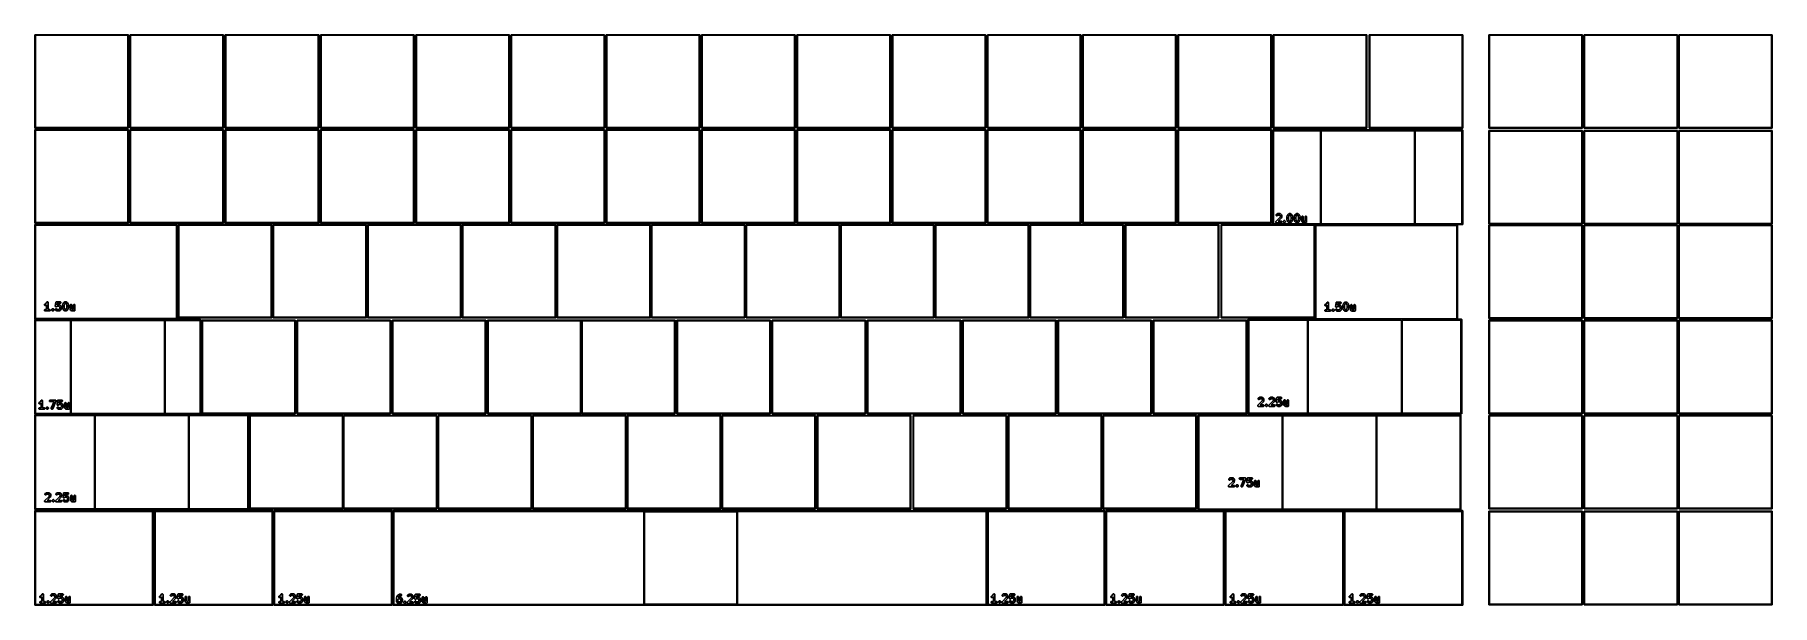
# Model space of a CAD drawing. Extents: x 1.2 to 14.9, y -4.9 to -0.4.
import ezdxf

# ---------------------------------------------------------------- set-up
doc = ezdxf.new("R2010")
doc.units = 0
doc.header["$MEASUREMENT"] = 0
doc.layers.add('BLACK', color=7, linetype='CONTINUOUS')

msp = doc.modelspace()

# ---------------------------------------------------------------- linework, layer by layer
at = {"layer": 'BLACK', "linetype": 'CONTINUOUS'}
for p, q in [((1.22156, -0.36894), (1.22161, -0.36847)), ((1.22157, -0.36905), (1.22156, -0.36894)), ((1.22157, -1.10095), (1.22157, -0.36905)), ((1.22161, -0.36847), (1.22174, -0.36803)), ((1.22174, -0.36803), (1.22196, -0.36762)), ((1.22196, -0.36762), (1.22226, -0.36726)), ((1.22226, -0.36726), (1.22262, -0.36696)), ((1.22262, -0.36696), (1.22303, -0.36674)), ((1.22303, -0.36674), (1.22347, -0.36661)), ((1.22347, -0.36661), (1.22382, -0.36657)), ((1.22382, -0.36657), (1.22394, -0.36656)), ((1.22382, -0.36657), (1.22382, -0.36657)), ((1.22394, -0.36656), (1.22405, -0.36657)), ((1.22405, -0.36657), (1.95595, -0.36657)), ((1.2263, -0.3713), (1.2263, -1.0987)), ((1.9537, -0.3713), (1.2263, -0.3713)), ((1.9537, -1.0987), (1.9537, -0.3713)), ((1.95595, -0.36657), (1.95606, -0.36656)), ((1.95606, -0.36656), (1.95618, -0.36657)), ((1.95618, -0.36657), (1.95618, -0.36657)), ((1.95618, -0.36657), (1.95653, -0.36661)), ((1.95653, -0.36661), (1.95697, -0.36674)), ((1.95697, -0.36674), (1.95738, -0.36696)), ((1.95738, -0.36696), (1.95774, -0.36726)), ((1.95774, -0.36726), (1.95804, -0.36762)), ((1.95804, -0.36762), (1.95826, -0.36803)), ((1.95826, -0.36803), (1.95839, -0.36847)), ((1.95839, -0.36847), (1.95844, -0.36894)), ((1.95844, -0.36894), (1.95843, -0.36905)), ((1.95843, -0.36905), (1.95843, -1.10095)), ((1.97156, -0.36894), (1.97161, -0.36847)), ((1.97157, -0.36905), (1.97156, -0.36894)), ((1.97157, -1.10095), (1.97157, -0.36905)), ((1.97161, -0.36847), (1.97174, -0.36803)), ((1.97174, -0.36803), (1.97196, -0.36762)), ((1.97196, -0.36762), (1.97226, -0.36726)), ((1.97226, -0.36726), (1.97262, -0.36696)), ((1.97262, -0.36696), (1.97303, -0.36674)), ((1.97303, -0.36674), (1.97347, -0.36661)), ((1.97347, -0.36661), (1.97382, -0.36657)), ((1.97382, -0.36657), (1.97394, -0.36656)), ((1.97382, -0.36657), (1.97382, -0.36657)), ((1.97394, -0.36656), (1.97405, -0.36657)), ((1.97405, -0.36657), (2.70595, -0.36657)), ((1.9763, -0.3713), (1.9763, -1.0987)), ((2.7037, -0.3713), (1.9763, -0.3713)), ((2.7037, -1.0987), (2.7037, -0.3713)), ((2.70595, -0.36657), (2.70606, -0.36656)), ((2.70606, -0.36656), (2.70618, -0.36657)), ((2.70618, -0.36657), (2.70618, -0.36657)), ((2.70618, -0.36657), (2.70653, -0.36661)), ((2.70653, -0.36661), (2.70697, -0.36674)), ((2.70697, -0.36674), (2.70738, -0.36696)), ((2.70738, -0.36696), (2.70774, -0.36726)), ((2.70774, -0.36726), (2.70804, -0.36762)), ((2.70804, -0.36762), (2.70826, -0.36803)), ((2.70826, -0.36803), (2.70839, -0.36847)), ((2.70839, -0.36847), (2.70844, -0.36894)), ((2.70844, -0.36894), (2.70843, -0.36905)), ((2.70843, -0.36905), (2.70843, -1.10095)), ((2.72156, -0.36894), (2.72161, -0.36847)), ((2.72157, -0.36905), (2.72156, -0.36894)), ((2.72157, -1.10095), (2.72157, -0.36905)), ((2.72161, -0.36847), (2.72174, -0.36803)), ((2.72174, -0.36803), (2.72196, -0.36762)), ((2.72196, -0.36762), (2.72226, -0.36726)), ((2.72226, -0.36726), (2.72262, -0.36696)), ((2.72262, -0.36696), (2.72303, -0.36674)), ((2.72303, -0.36674), (2.72347, -0.36661)), ((2.72347, -0.36661), (2.72382, -0.36657)), ((2.72382, -0.36657), (2.72394, -0.36656)), ((2.72382, -0.36657), (2.72382, -0.36657)), ((2.72394, -0.36656), (2.72405, -0.36657)), ((2.72405, -0.36657), (3.45595, -0.36657)), ((2.7263, -0.3713), (2.7263, -1.0987)), ((3.4537, -0.3713), (2.7263, -0.3713)), ((3.4537, -1.0987), (3.4537, -0.3713)), ((3.45595, -0.36657), (3.45606, -0.36656)), ((3.45606, -0.36656), (3.45618, -0.36657)), ((3.45618, -0.36657), (3.45618, -0.36657)), ((3.45618, -0.36657), (3.45653, -0.36661)), ((3.45653, -0.36661), (3.45697, -0.36674)), ((3.45697, -0.36674), (3.45738, -0.36696)), ((3.45738, -0.36696), (3.45774, -0.36726)), ((3.45774, -0.36726), (3.45804, -0.36762)), ((3.45804, -0.36762), (3.45826, -0.36803)), ((3.45826, -0.36803), (3.45839, -0.36847)), ((3.45839, -0.36847), (3.45844, -0.36894)), ((3.45844, -0.36894), (3.45843, -0.36905)), ((3.45843, -0.36905), (3.45843, -1.10095)), ((3.47156, -0.36894), (3.47161, -0.36847)), ((3.47157, -0.36905), (3.47156, -0.36894)), ((3.47157, -1.10095), (3.47157, -0.36905)), ((3.47161, -0.36847), (3.47174, -0.36803)), ((3.47174, -0.36803), (3.47196, -0.36762)), ((3.47196, -0.36762), (3.47226, -0.36726)), ((3.47226, -0.36726), (3.47262, -0.36696)), ((3.47262, -0.36696), (3.47303, -0.36674)), ((3.47303, -0.36674), (3.47347, -0.36661)), ((3.47347, -0.36661), (3.47382, -0.36657)), ((3.47382, -0.36657), (3.47394, -0.36656)), ((3.47382, -0.36657), (3.47382, -0.36657)), ((3.47394, -0.36656), (3.47405, -0.36657)), ((3.47405, -0.36657), (4.20595, -0.36657)), ((3.4763, -0.3713), (3.4763, -1.0987)), ((4.2037, -0.3713), (3.4763, -0.3713)), ((4.2037, -1.0987), (4.2037, -0.3713)), ((4.20595, -0.36657), (4.20606, -0.36656)), ((4.20606, -0.36656), (4.20618, -0.36657)), ((4.20618, -0.36657), (4.20618, -0.36657)), ((4.20618, -0.36657), (4.20653, -0.36661)), ((4.20653, -0.36661), (4.20697, -0.36674)), ((4.20697, -0.36674), (4.20738, -0.36696)), ((4.20738, -0.36696), (4.20774, -0.36726)), ((4.20774, -0.36726), (4.20804, -0.36762)), ((4.20804, -0.36762), (4.20826, -0.36803)), ((4.20826, -0.36803), (4.20839, -0.36847)), ((4.20839, -0.36847), (4.20844, -0.36894)), ((4.20844, -0.36894), (4.20843, -0.36905)), ((4.20843, -0.36905), (4.20843, -1.10095)), ((4.22156, -0.36894), (4.22161, -0.36847)), ((4.22157, -0.36905), (4.22156, -0.36894)), ((4.22157, -1.10095), (4.22157, -0.36905)), ((4.22161, -0.36847), (4.22174, -0.36803)), ((4.22174, -0.36803), (4.22196, -0.36762)), ((4.22196, -0.36762), (4.22226, -0.36726)), ((4.22226, -0.36726), (4.22262, -0.36696)), ((4.22262, -0.36696), (4.22303, -0.36674)), ((4.22303, -0.36674), (4.22347, -0.36661)), ((4.22347, -0.36661), (4.22382, -0.36657)), ((4.22382, -0.36657), (4.22394, -0.36656)), ((4.22382, -0.36657), (4.22382, -0.36657)), ((4.22394, -0.36656), (4.22405, -0.36657)), ((4.22405, -0.36657), (4.95595, -0.36657)), ((4.2263, -0.3713), (4.2263, -1.0987)), ((4.9537, -0.3713), (4.2263, -0.3713)), ((4.9537, -1.0987), (4.9537, -0.3713)), ((4.95595, -0.36657), (4.95606, -0.36656)), ((4.95606, -0.36656), (4.95618, -0.36657)), ((4.95618, -0.36657), (4.95618, -0.36657)), ((4.95618, -0.36657), (4.95653, -0.36661)), ((4.95653, -0.36661), (4.95697, -0.36674)), ((4.95697, -0.36674), (4.95738, -0.36696)), ((4.95738, -0.36696), (4.95774, -0.36726)), ((4.95774, -0.36726), (4.95804, -0.36762)), ((4.95804, -0.36762), (4.95826, -0.36803)), ((4.95826, -0.36803), (4.95839, -0.36847)), ((4.95839, -0.36847), (4.95844, -0.36894)), ((4.95844, -0.36894), (4.95843, -0.36905)), ((4.95843, -0.36905), (4.95843, -1.10095)), ((4.97156, -0.36894), (4.97161, -0.36847)), ((4.97157, -0.36905), (4.97156, -0.36894)), ((4.97157, -1.10095), (4.97157, -0.36905)), ((4.97161, -0.36847), (4.97174, -0.36803)), ((4.97174, -0.36803), (4.97196, -0.36762)), ((4.97196, -0.36762), (4.97226, -0.36726)), ((4.97226, -0.36726), (4.97262, -0.36696)), ((4.97262, -0.36696), (4.97303, -0.36674)), ((4.97303, -0.36674), (4.97347, -0.36661)), ((4.97347, -0.36661), (4.97382, -0.36657)), ((4.97382, -0.36657), (4.97394, -0.36656)), ((4.97382, -0.36657), (4.97382, -0.36657)), ((4.97394, -0.36656), (4.97405, -0.36657)), ((4.97405, -0.36657), (5.70595, -0.36657)), ((4.9763, -0.3713), (4.9763, -1.0987)), ((5.7037, -0.3713), (4.9763, -0.3713)), ((5.7037, -1.0987), (5.7037, -0.3713)), ((5.70595, -0.36657), (5.70606, -0.36656)), ((5.70606, -0.36656), (5.70618, -0.36657)), ((5.70618, -0.36657), (5.70618, -0.36657)), ((5.70618, -0.36657), (5.70653, -0.36661)), ((5.70653, -0.36661), (5.70697, -0.36674)), ((5.70697, -0.36674), (5.70738, -0.36696)), ((5.70738, -0.36696), (5.70774, -0.36726)), ((5.70774, -0.36726), (5.70804, -0.36762)), ((5.70804, -0.36762), (5.70826, -0.36803)), ((5.70826, -0.36803), (5.70839, -0.36847)), ((5.70839, -0.36847), (5.70844, -0.36894)), ((5.70844, -0.36894), (5.70843, -0.36905)), ((5.70843, -0.36905), (5.70843, -1.10095)), ((5.72156, -0.36894), (5.72161, -0.36847)), ((5.72157, -0.36905), (5.72156, -0.36894)), ((5.72157, -1.10095), (5.72157, -0.36905)), ((5.72161, -0.36847), (5.72174, -0.36803)), ((5.72174, -0.36803), (5.72196, -0.36762)), ((5.72196, -0.36762), (5.72226, -0.36726)), ((5.72226, -0.36726), (5.72262, -0.36696)), ((5.72262, -0.36696), (5.72303, -0.36674)), ((5.72303, -0.36674), (5.72347, -0.36661)), ((5.72347, -0.36661), (5.72382, -0.36657)), ((5.72382, -0.36657), (5.72394, -0.36656)), ((5.72382, -0.36657), (5.72382, -0.36657)), ((5.72394, -0.36656), (5.72405, -0.36657)), ((5.72405, -0.36657), (6.45595, -0.36657)), ((5.7263, -0.3713), (5.7263, -1.0987)), ((6.4537, -0.3713), (5.7263, -0.3713)), ((6.4537, -1.0987), (6.4537, -0.3713)), ((6.45595, -0.36657), (6.45606, -0.36656)), ((6.45606, -0.36656), (6.45618, -0.36657)), ((6.45618, -0.36657), (6.45618, -0.36657)), ((6.45618, -0.36657), (6.45653, -0.36661)), ((6.45653, -0.36661), (6.45697, -0.36674)), ((6.45697, -0.36674), (6.45738, -0.36696)), ((6.45738, -0.36696), (6.45774, -0.36726)), ((6.45774, -0.36726), (6.45804, -0.36762)), ((6.45804, -0.36762), (6.45826, -0.36803)), ((6.45826, -0.36803), (6.45839, -0.36847)), ((6.45839, -0.36847), (6.45844, -0.36894)), ((6.45844, -0.36894), (6.45843, -0.36905)), ((6.45843, -0.36905), (6.45843, -1.10095)), ((6.47156, -0.36894), (6.47161, -0.36847)), ((6.47157, -0.36905), (6.47156, -0.36894)), ((6.47157, -1.10095), (6.47157, -0.36905)), ((6.47161, -0.36847), (6.47174, -0.36803)), ((6.47174, -0.36803), (6.47196, -0.36762)), ((6.47196, -0.36762), (6.47226, -0.36726)), ((6.47226, -0.36726), (6.47262, -0.36696)), ((6.47262, -0.36696), (6.47303, -0.36674)), ((6.47303, -0.36674), (6.47347, -0.36661)), ((6.47347, -0.36661), (6.47382, -0.36657)), ((6.47382, -0.36657), (6.47394, -0.36656)), ((6.47382, -0.36657), (6.47382, -0.36657)), ((6.47394, -0.36656), (6.47405, -0.36657)), ((6.47405, -0.36657), (7.20595, -0.36657)), ((6.4763, -0.3713), (6.4763, -1.0987)), ((7.2037, -0.3713), (6.4763, -0.3713)), ((7.2037, -1.0987), (7.2037, -0.3713)), ((7.20595, -0.36657), (7.20606, -0.36656)), ((7.20606, -0.36656), (7.20618, -0.36657)), ((7.20618, -0.36657), (7.20618, -0.36657)), ((7.20618, -0.36657), (7.20653, -0.36661)), ((7.20653, -0.36661), (7.20697, -0.36674)), ((7.20697, -0.36674), (7.20738, -0.36696)), ((7.20738, -0.36696), (7.20774, -0.36726)), ((7.20774, -0.36726), (7.20804, -0.36762)), ((7.20804, -0.36762), (7.20826, -0.36803)), ((7.20826, -0.36803), (7.20839, -0.36847)), ((7.20839, -0.36847), (7.20844, -0.36894)), ((7.20844, -0.36894), (7.20843, -0.36905)), ((7.20843, -0.36905), (7.20843, -1.10095)), ((7.22156, -0.36894), (7.22161, -0.36847)), ((7.22157, -0.36905), (7.22156, -0.36894)), ((7.22157, -1.10095), (7.22157, -0.36905)), ((7.22161, -0.36847), (7.22174, -0.36803)), ((7.22174, -0.36803), (7.22196, -0.36762)), ((7.22196, -0.36762), (7.22226, -0.36726)), ((7.22226, -0.36726), (7.22262, -0.36696)), ((7.22262, -0.36696), (7.22303, -0.36674)), ((7.22303, -0.36674), (7.22347, -0.36661)), ((7.22347, -0.36661), (7.22382, -0.36657)), ((7.22382, -0.36657), (7.22394, -0.36656)), ((7.22382, -0.36657), (7.22382, -0.36657)), ((7.22394, -0.36656), (7.22405, -0.36657)), ((7.22405, -0.36657), (7.95595, -0.36657)), ((7.2263, -0.3713), (7.2263, -1.0987)), ((7.9537, -0.3713), (7.2263, -0.3713)), ((7.9537, -1.0987), (7.9537, -0.3713)), ((7.95595, -0.36657), (7.95606, -0.36656)), ((7.95606, -0.36656), (7.95618, -0.36657)), ((7.95618, -0.36657), (7.95618, -0.36657)), ((7.95618, -0.36657), (7.95653, -0.36661)), ((7.95653, -0.36661), (7.95697, -0.36674)), ((7.95697, -0.36674), (7.95738, -0.36696)), ((7.95738, -0.36696), (7.95774, -0.36726)), ((7.95774, -0.36726), (7.95804, -0.36762)), ((7.95804, -0.36762), (7.95826, -0.36803)), ((7.95826, -0.36803), (7.95839, -0.36847)), ((7.95839, -0.36847), (7.95844, -0.36894)), ((7.95844, -0.36894), (7.95843, -0.36905)), ((7.95843, -0.36905), (7.95843, -1.10095)), ((7.97156, -0.36894), (7.97161, -0.36847)), ((7.97157, -0.36905), (7.97156, -0.36894)), ((7.97157, -1.10095), (7.97157, -0.36905)), ((7.97161, -0.36847), (7.97174, -0.36803)), ((7.97174, -0.36803), (7.97196, -0.36762)), ((7.97196, -0.36762), (7.97226, -0.36726)), ((7.97226, -0.36726), (7.97262, -0.36696)), ((7.97262, -0.36696), (7.97303, -0.36674)), ((7.97303, -0.36674), (7.97347, -0.36661)), ((7.97347, -0.36661), (7.97382, -0.36657)), ((7.97382, -0.36657), (7.97394, -0.36656)), ((7.97382, -0.36657), (7.97382, -0.36657)), ((7.97394, -0.36656), (7.97405, -0.36657)), ((7.97405, -0.36657), (8.70595, -0.36657)), ((7.9763, -0.3713), (7.9763, -1.0987)), ((8.7037, -0.3713), (7.9763, -0.3713)), ((8.7037, -1.0987), (8.7037, -0.3713)), ((8.70595, -0.36657), (8.70606, -0.36656)), ((8.70606, -0.36656), (8.70618, -0.36657)), ((8.70618, -0.36657), (8.70618, -0.36657)), ((8.70618, -0.36657), (8.70653, -0.36661)), ((8.70653, -0.36661), (8.70697, -0.36674)), ((8.70697, -0.36674), (8.70738, -0.36696)), ((8.70738, -0.36696), (8.70774, -0.36726)), ((8.70774, -0.36726), (8.70804, -0.36762)), ((8.70804, -0.36762), (8.70826, -0.36803)), ((8.70826, -0.36803), (8.70839, -0.36847)), ((8.70839, -0.36847), (8.70844, -0.36894)), ((8.70844, -0.36894), (8.70843, -0.36905)), ((8.70843, -0.36905), (8.70843, -1.10095)), ((8.72156, -0.36894), (8.72161, -0.36847)), ((8.72157, -0.36905), (8.72156, -0.36894)), ((8.72157, -1.10095), (8.72157, -0.36905)), ((8.72161, -0.36847), (8.72174, -0.36803)), ((8.72174, -0.36803), (8.72196, -0.36762)), ((8.72196, -0.36762), (8.72226, -0.36726)), ((8.72226, -0.36726), (8.72262, -0.36696)), ((8.72262, -0.36696), (8.72303, -0.36674)), ((8.72303, -0.36674), (8.72347, -0.36661)), ((8.72347, -0.36661), (8.72382, -0.36657)), ((8.72382, -0.36657), (8.72394, -0.36656)), ((8.72382, -0.36657), (8.72382, -0.36657)), ((8.72394, -0.36656), (8.72405, -0.36657)), ((8.72405, -0.36657), (9.45595, -0.36657)), ((8.7263, -0.3713), (8.7263, -1.0987)), ((9.4537, -0.3713), (8.7263, -0.3713)), ((9.4537, -1.0987), (9.4537, -0.3713)), ((9.45595, -0.36657), (9.45606, -0.36656)), ((9.45606, -0.36656), (9.45618, -0.36657)), ((9.45618, -0.36657), (9.45618, -0.36657)), ((9.45618, -0.36657), (9.45653, -0.36661)), ((9.45653, -0.36661), (9.45697, -0.36674)), ((9.45697, -0.36674), (9.45738, -0.36696)), ((9.45738, -0.36696), (9.45774, -0.36726)), ((9.45774, -0.36726), (9.45804, -0.36762)), ((9.45804, -0.36762), (9.45826, -0.36803)), ((9.45826, -0.36803), (9.45839, -0.36847)), ((9.45839, -0.36847), (9.45844, -0.36894)), ((9.45844, -0.36894), (9.45843, -0.36905)), ((9.45843, -0.36905), (9.45843, -1.10095)), ((9.47156, -0.36894), (9.47161, -0.36847)), ((9.47157, -0.36905), (9.47156, -0.36894)), ((9.47157, -1.10095), (9.47157, -0.36905)), ((9.47161, -0.36847), (9.47174, -0.36803)), ((9.47174, -0.36803), (9.47196, -0.36762)), ((9.47196, -0.36762), (9.47226, -0.36726)), ((9.47226, -0.36726), (9.47262, -0.36696)), ((9.47262, -0.36696), (9.47303, -0.36674)), ((9.47303, -0.36674), (9.47347, -0.36661)), ((9.47347, -0.36661), (9.47382, -0.36657)), ((9.47382, -0.36657), (9.47394, -0.36656)), ((9.47382, -0.36657), (9.47382, -0.36657)), ((9.47394, -0.36656), (9.47405, -0.36657)), ((9.47405, -0.36657), (10.2059, -0.36657)), ((9.4763, -0.3713), (9.4763, -1.0987)), ((10.2037, -0.3713), (9.4763, -0.3713)), ((10.2037, -1.0987), (10.2037, -0.3713)), ((10.2059, -0.36657), (10.2061, -0.36656)), ((10.2061, -0.36656), (10.2062, -0.36657)), ((10.2062, -0.36657), (10.2062, -0.36657)), ((10.2062, -0.36657), (10.2065, -0.36661)), ((10.2065, -0.36661), (10.207, -0.36674)), ((10.207, -0.36674), (10.2074, -0.36696)), ((10.2074, -0.36696), (10.2077, -0.36726)), ((10.2077, -0.36726), (10.208, -0.36762)), ((10.208, -0.36762), (10.2083, -0.36803)), ((10.2083, -0.36803), (10.2084, -0.36847)), ((10.2084, -0.36847), (10.2084, -0.36894)), ((10.2084, -0.36894), (10.2084, -0.36905)), ((10.2084, -0.36905), (10.2084, -1.10095)), ((10.2216, -0.36847), (10.2217, -0.36803)), ((10.2216, -0.36894), (10.2216, -0.36847)), ((10.2216, -0.36905), (10.2216, -0.36894)), ((10.2216, -1.10095), (10.2216, -0.36905)), ((10.2217, -0.36803), (10.222, -0.36762)), ((10.222, -0.36762), (10.2223, -0.36726)), ((10.2223, -0.36726), (10.2226, -0.36696)), ((10.2226, -0.36696), (10.223, -0.36674)), ((10.223, -0.36674), (10.2235, -0.36661)), ((10.2235, -0.36661), (10.2238, -0.36657)), ((10.2238, -0.36657), (10.2239, -0.36656)), ((10.2238, -0.36657), (10.2238, -0.36657)), ((10.2239, -0.36656), (10.2241, -0.36657)), ((10.2241, -0.36657), (10.9559, -0.36657)), ((10.2263, -0.3713), (10.2263, -1.0987)), ((10.9537, -0.3713), (10.2263, -0.3713)), ((10.9537, -1.0987), (10.9537, -0.3713)), ((10.9559, -0.36657), (10.9561, -0.36656)), ((10.9561, -0.36656), (10.9562, -0.36657)), ((10.9562, -0.36657), (10.9562, -0.36657)), ((10.9562, -0.36657), (10.9565, -0.36661)), ((10.9565, -0.36661), (10.957, -0.36674)), ((10.957, -0.36674), (10.9574, -0.36696)), ((10.9574, -0.36696), (10.9577, -0.36726)), ((10.9577, -0.36726), (10.958, -0.36762)), ((10.958, -0.36762), (10.9583, -0.36803)), ((10.9583, -0.36803), (10.9584, -0.36847)), ((10.9584, -0.36847), (10.9584, -0.36894)), ((10.9584, -0.36894), (10.9584, -0.36905)), ((10.9584, -0.36905), (10.9584, -1.10095)), ((10.9716, -0.36847), (10.9717, -0.36803)), ((10.9716, -0.36894), (10.9716, -0.36847)), ((10.9716, -0.36905), (10.9716, -0.36894)), ((10.9716, -1.10095), (10.9716, -0.36905)), ((10.9717, -0.36803), (10.972, -0.36762)), ((10.972, -0.36762), (10.9723, -0.36726)), ((10.9723, -0.36726), (10.9726, -0.36696)), ((10.9726, -0.36696), (10.973, -0.36674)), ((10.973, -0.36674), (10.9735, -0.36661)), ((10.9735, -0.36661), (10.9738, -0.36657)), ((10.9738, -0.36657), (10.9739, -0.36656)), ((10.9738, -0.36657), (10.9738, -0.36657)), ((10.9739, -0.36656), (10.9741, -0.36657)), ((10.9741, -0.36657), (11.7059, -0.36657)), ((10.9763, -0.3713), (10.9763, -1.0987)), ((11.7037, -0.3713), (10.9763, -0.3713)), ((11.7037, -1.0987), (11.7037, -0.3713)), ((11.7059, -0.36657), (11.7061, -0.36656)), ((11.7061, -0.36656), (11.7062, -0.36657)), ((11.7062, -0.36657), (11.7062, -0.36657)), ((11.7062, -0.36657), (11.7065, -0.36661)), ((11.7065, -0.36661), (11.707, -0.36674)), ((11.707, -0.36674), (11.7074, -0.36696)), ((11.7074, -0.36696), (11.7077, -0.36726)), ((11.7077, -0.36726), (11.708, -0.36762)), ((11.708, -0.36762), (11.7083, -0.36803)), ((11.7083, -0.36803), (11.7084, -0.36847)), ((11.7084, -0.36847), (11.7084, -0.36894)), ((11.7084, -0.36894), (11.7084, -0.36905)), ((11.7084, -0.36905), (11.7084, -1.10095)), ((11.7274, -0.36847), (11.7276, -0.36803)), ((11.7274, -0.36894), (11.7274, -0.36847)), ((11.7274, -0.36905), (11.7274, -0.36894)), ((11.7274, -1.10095), (11.7274, -0.36905)), ((11.7276, -0.36803), (11.7278, -0.36762)), ((11.7278, -0.36762), (11.7281, -0.36726)), ((11.7281, -0.36726), (11.7284, -0.36696)), ((11.7284, -0.36696), (11.7289, -0.36674)), ((11.7289, -0.36674), (11.7293, -0.36661)), ((11.7293, -0.36661), (11.7296, -0.36657)), ((11.7296, -0.36657), (11.7298, -0.36656)), ((11.7296, -0.36657), (11.7296, -0.36657)), ((11.7298, -0.36656), (11.7299, -0.36657)), ((11.7299, -0.36657), (12.4618, -0.36657)), ((11.7321, -0.3713), (11.7321, -1.0987)), ((12.4595, -0.3713), (11.7321, -0.3713)), ((12.4595, -1.0987), (12.4595, -0.3713)), ((12.4618, -0.36657), (12.4619, -0.36656)), ((12.4619, -0.36656), (12.462, -0.36657)), ((12.462, -0.36657), (12.462, -0.36657)), ((12.462, -0.36657), (12.4624, -0.36661)), ((12.4624, -0.36661), (12.4628, -0.36674)), ((12.4628, -0.36674), (12.4632, -0.36696)), ((12.4632, -0.36696), (12.4636, -0.36726)), ((12.4636, -0.36726), (12.4639, -0.36762)), ((12.4639, -0.36762), (12.4641, -0.36803)), ((12.4641, -0.36803), (12.4642, -0.36847)), ((12.4642, -0.36847), (12.4643, -0.36894)), ((12.4643, -0.36894), (12.4643, -0.36905)), ((12.4643, -0.36905), (12.4643, -1.10095)), ((12.6696, -0.36847), (12.6697, -0.36803)), ((12.6696, -0.36894), (12.6696, -0.36847)), ((12.6696, -0.36905), (12.6696, -0.36894)), ((12.6696, -1.10095), (12.6696, -0.36905)), ((12.6697, -0.36803), (12.67, -0.36762)), ((12.67, -0.36762), (12.6703, -0.36726)), ((12.6703, -0.36726), (12.6706, -0.36696)), ((12.6706, -0.36696), (12.671, -0.36674)), ((12.671, -0.36674), (12.6715, -0.36661)), ((12.6715, -0.36661), (12.6718, -0.36657)), ((12.6718, -0.36657), (12.6719, -0.36656)), ((12.6718, -0.36657), (12.6718, -0.36657)), ((12.6719, -0.36656), (12.672, -0.36657)), ((12.672, -0.36657), (13.4039, -0.36657)), ((12.6743, -0.3713), (12.6743, -1.0987)), ((13.4017, -0.3713), (12.6743, -0.3713)), ((13.4017, -1.0987), (13.4017, -0.3713)), ((13.4039, -0.36657), (13.4041, -0.36656)), ((13.4041, -0.36656), (13.4042, -0.36657)), ((13.4042, -0.36657), (13.4042, -0.36657)), ((13.4042, -0.36657), (13.4045, -0.36661)), ((13.4045, -0.36661), (13.405, -0.36674)), ((13.405, -0.36674), (13.4054, -0.36696)), ((13.4054, -0.36696), (13.4057, -0.36726)), ((13.4057, -0.36726), (13.406, -0.36762)), ((13.406, -0.36762), (13.4062, -0.36803)), ((13.4062, -0.36803), (13.4064, -0.36847)), ((13.4064, -0.36847), (13.4064, -0.36894)), ((13.4064, -0.36894), (13.4064, -0.36905)), ((13.4064, -0.36905), (13.4064, -1.10095)), ((13.4196, -0.36847), (13.4197, -0.36803)), ((13.4196, -0.36894), (13.4196, -0.36847)), ((13.4196, -0.36905), (13.4196, -0.36894)), ((13.4196, -1.10095), (13.4196, -0.36905)), ((13.4197, -0.36803), (13.42, -0.36762)), ((13.42, -0.36762), (13.4203, -0.36726)), ((13.4203, -0.36726), (13.4206, -0.36696)), ((13.4206, -0.36696), (13.421, -0.36674)), ((13.421, -0.36674), (13.4215, -0.36661)), ((13.4215, -0.36661), (13.4218, -0.36657)), ((13.4218, -0.36657), (13.4219, -0.36656)), ((13.4218, -0.36657), (13.4218, -0.36657)), ((13.4219, -0.36656), (13.422, -0.36657)), ((13.422, -0.36657), (14.1539, -0.36657)), ((13.4243, -0.3713), (13.4243, -1.0987)), ((14.1517, -0.3713), (13.4243, -0.3713)), ((14.1517, -1.0987), (14.1517, -0.3713)), ((14.1539, -0.36657), (14.1541, -0.36656)), ((14.1541, -0.36656), (14.1542, -0.36657)), ((14.1542, -0.36657), (14.1542, -0.36657)), ((14.1542, -0.36657), (14.1545, -0.36661)), ((14.1545, -0.36661), (14.155, -0.36674)), ((14.155, -0.36674), (14.1554, -0.36696)), ((14.1554, -0.36696), (14.1557, -0.36726)), ((14.1557, -0.36726), (14.156, -0.36762)), ((14.156, -0.36762), (14.1562, -0.36803)), ((14.1562, -0.36803), (14.1564, -0.36847)), ((14.1564, -0.36847), (14.1564, -0.36894)), ((14.1564, -0.36894), (14.1564, -0.36905)), ((14.1564, -0.36905), (14.1564, -1.10095)), ((14.1646, -0.36847), (14.1647, -0.36803)), ((14.1646, -0.36894), (14.1646, -0.36847)), ((14.1646, -0.36905), (14.1646, -0.36894)), ((14.1646, -1.10095), (14.1646, -0.36905)), ((14.1647, -0.36803), (14.165, -0.36762)), ((14.165, -0.36762), (14.1653, -0.36726)), ((14.1653, -0.36726), (14.1656, -0.36696)), ((14.1656, -0.36696), (14.166, -0.36674)), ((14.166, -0.36674), (14.1665, -0.36661)), ((14.1665, -0.36661), (14.1668, -0.36657)), ((14.1668, -0.36657), (14.1669, -0.36656)), ((14.1668, -0.36657), (14.1668, -0.36657)), ((14.1669, -0.36656), (14.167, -0.36657)), ((14.167, -0.36657), (14.8989, -0.36657)), ((14.1693, -0.3713), (14.1693, -1.0987)), ((14.8967, -0.3713), (14.1693, -0.3713)), ((14.8967, -1.0987), (14.8967, -0.3713)), ((14.8989, -0.36657), (14.8991, -0.36656)), ((14.8991, -0.36656), (14.8992, -0.36657)), ((14.8992, -0.36657), (14.8992, -0.36657)), ((14.8992, -0.36657), (14.8995, -0.36661)), ((14.8995, -0.36661), (14.9, -0.36674)), ((14.9, -0.36674), (14.9004, -0.36696)), ((14.9004, -0.36696), (14.9007, -0.36726)), ((14.9007, -0.36726), (14.901, -0.36762)), ((14.901, -0.36762), (14.9012, -0.36803)), ((14.9012, -0.36803), (14.9014, -0.36847)), ((14.9014, -0.36847), (14.9014, -0.36894)), ((14.9014, -0.36894), (14.9014, -0.36905)), ((14.9014, -0.36905), (14.9014, -1.10095)), ((1.22156, -1.10106), (1.22157, -1.10095)), ((1.22161, -1.10153), (1.22156, -1.10106)), ((1.22156, -1.11716), (1.22161, -1.1167)), ((1.22157, -1.11728), (1.22156, -1.11716)), ((1.22157, -1.84917), (1.22157, -1.11728)), ((1.22174, -1.10197), (1.22161, -1.10153)), ((1.22161, -1.1167), (1.22174, -1.11625)), ((1.22196, -1.10238), (1.22174, -1.10197)), ((1.22174, -1.11625), (1.22196, -1.11584)), ((1.22226, -1.10274), (1.22196, -1.10238)), ((1.22196, -1.11584), (1.22226, -1.11548)), ((1.22262, -1.10304), (1.22226, -1.10274)), ((1.22226, -1.11548), (1.22262, -1.11519)), ((1.22303, -1.10326), (1.22262, -1.10304)), ((1.22262, -1.11519), (1.22303, -1.11497)), ((1.22347, -1.10339), (1.22303, -1.10326)), ((1.22303, -1.11497), (1.22347, -1.11483)), ((1.22394, -1.10344), (1.22347, -1.10339)), ((1.22347, -1.11483), (1.22382, -1.1148)), ((1.22382, -1.1148), (1.22394, -1.11479)), ((1.22382, -1.1148), (1.22382, -1.1148)), ((1.22405, -1.10343), (1.22394, -1.10344)), ((1.22394, -1.11479), (1.22405, -1.1148)), ((1.95595, -1.10343), (1.22405, -1.10343)), ((1.22405, -1.1148), (1.95595, -1.1148)), ((1.2263, -1.0987), (1.9537, -1.0987)), ((1.2263, -1.11952), (1.2263, -1.84693)), ((1.9537, -1.11952), (1.2263, -1.11952)), ((1.9537, -1.84693), (1.9537, -1.11952)), ((1.95606, -1.10344), (1.95595, -1.10343)), ((1.95595, -1.1148), (1.95606, -1.11479)), ((1.95653, -1.10339), (1.95606, -1.10344)), ((1.95606, -1.11479), (1.95618, -1.1148)), ((1.95618, -1.1148), (1.95618, -1.1148)), ((1.95618, -1.1148), (1.95653, -1.11483)), ((1.95697, -1.10326), (1.95653, -1.10339)), ((1.95653, -1.11483), (1.95697, -1.11497)), ((1.95738, -1.10304), (1.95697, -1.10326)), ((1.95697, -1.11497), (1.95738, -1.11519)), ((1.95774, -1.10274), (1.95738, -1.10304)), ((1.95738, -1.11519), (1.95774, -1.11548)), ((1.95804, -1.10238), (1.95774, -1.10274)), ((1.95774, -1.11548), (1.95804, -1.11584)), ((1.95826, -1.10197), (1.95804, -1.10238)), ((1.95804, -1.11584), (1.95826, -1.11625)), ((1.95839, -1.10153), (1.95826, -1.10197)), ((1.95826, -1.11625), (1.95839, -1.1167)), ((1.95843, -1.10118), (1.95839, -1.10153)), ((1.95839, -1.1167), (1.95844, -1.11716)), ((1.95843, -1.10095), (1.95844, -1.10106)), ((1.95844, -1.10106), (1.95843, -1.10118)), ((1.95843, -1.10118), (1.95843, -1.10118)), ((1.95844, -1.11716), (1.95843, -1.11728)), ((1.95843, -1.11728), (1.95843, -1.84917)), ((1.97156, -1.10106), (1.97157, -1.10095)), ((1.97161, -1.10153), (1.97156, -1.10106)), ((1.97156, -1.11716), (1.97161, -1.1167)), ((1.97157, -1.11728), (1.97156, -1.11716)), ((1.97157, -1.84917), (1.97157, -1.11728)), ((1.97174, -1.10197), (1.97161, -1.10153)), ((1.97161, -1.1167), (1.97174, -1.11625)), ((1.97196, -1.10238), (1.97174, -1.10197)), ((1.97174, -1.11625), (1.97196, -1.11584)), ((1.97226, -1.10274), (1.97196, -1.10238)), ((1.97196, -1.11584), (1.97226, -1.11548)), ((1.97262, -1.10304), (1.97226, -1.10274)), ((1.97226, -1.11548), (1.97262, -1.11519)), ((1.97303, -1.10326), (1.97262, -1.10304)), ((1.97262, -1.11519), (1.97303, -1.11497)), ((1.97347, -1.10339), (1.97303, -1.10326)), ((1.97303, -1.11497), (1.97347, -1.11483)), ((1.97394, -1.10344), (1.97347, -1.10339)), ((1.97347, -1.11483), (1.97382, -1.1148)), ((1.97382, -1.1148), (1.97394, -1.11479)), ((1.97382, -1.1148), (1.97382, -1.1148)), ((1.97405, -1.10343), (1.97394, -1.10344)), ((1.97394, -1.11479), (1.97405, -1.1148)), ((2.70595, -1.10343), (1.97405, -1.10343)), ((1.97405, -1.1148), (2.70595, -1.1148)), ((1.9763, -1.0987), (2.7037, -1.0987)), ((1.9763, -1.11952), (1.9763, -1.84693)), ((2.7037, -1.11952), (1.9763, -1.11952)), ((2.7037, -1.84693), (2.7037, -1.11952)), ((2.70606, -1.10344), (2.70595, -1.10343)), ((2.70595, -1.1148), (2.70606, -1.11479)), ((2.70653, -1.10339), (2.70606, -1.10344)), ((2.70606, -1.11479), (2.70618, -1.1148)), ((2.70618, -1.1148), (2.70618, -1.1148)), ((2.70618, -1.1148), (2.70653, -1.11483)), ((2.70697, -1.10326), (2.70653, -1.10339)), ((2.70653, -1.11483), (2.70697, -1.11497)), ((2.70738, -1.10304), (2.70697, -1.10326)), ((2.70697, -1.11497), (2.70738, -1.11519)), ((2.70774, -1.10274), (2.70738, -1.10304)), ((2.70738, -1.11519), (2.70774, -1.11548)), ((2.70804, -1.10238), (2.70774, -1.10274)), ((2.70774, -1.11548), (2.70804, -1.11584)), ((2.70826, -1.10197), (2.70804, -1.10238)), ((2.70804, -1.11584), (2.70826, -1.11625)), ((2.70839, -1.10153), (2.70826, -1.10197)), ((2.70826, -1.11625), (2.70839, -1.1167)), ((2.70843, -1.10118), (2.70839, -1.10153)), ((2.70839, -1.1167), (2.70844, -1.11716)), ((2.70843, -1.10095), (2.70844, -1.10106)), ((2.70844, -1.10106), (2.70843, -1.10118)), ((2.70843, -1.10118), (2.70843, -1.10118)), ((2.70844, -1.11716), (2.70843, -1.11728)), ((2.70843, -1.11728), (2.70843, -1.84917)), ((2.72156, -1.10106), (2.72157, -1.10095)), ((2.72161, -1.10153), (2.72156, -1.10106)), ((2.72156, -1.11716), (2.72161, -1.1167)), ((2.72157, -1.11728), (2.72156, -1.11716)), ((2.72157, -1.84917), (2.72157, -1.11728)), ((2.72174, -1.10197), (2.72161, -1.10153)), ((2.72161, -1.1167), (2.72174, -1.11625)), ((2.72196, -1.10238), (2.72174, -1.10197)), ((2.72174, -1.11625), (2.72196, -1.11584)), ((2.72226, -1.10274), (2.72196, -1.10238)), ((2.72196, -1.11584), (2.72226, -1.11548)), ((2.72262, -1.10304), (2.72226, -1.10274)), ((2.72226, -1.11548), (2.72262, -1.11519)), ((2.72303, -1.10326), (2.72262, -1.10304)), ((2.72262, -1.11519), (2.72303, -1.11497)), ((2.72347, -1.10339), (2.72303, -1.10326)), ((2.72303, -1.11497), (2.72347, -1.11483)), ((2.72394, -1.10344), (2.72347, -1.10339)), ((2.72347, -1.11483), (2.72382, -1.1148)), ((2.72382, -1.1148), (2.72394, -1.11479)), ((2.72382, -1.1148), (2.72382, -1.1148)), ((2.72405, -1.10343), (2.72394, -1.10344)), ((2.72394, -1.11479), (2.72405, -1.1148)), ((3.45595, -1.10343), (2.72405, -1.10343)), ((2.72405, -1.1148), (3.45595, -1.1148)), ((2.7263, -1.0987), (3.4537, -1.0987)), ((2.7263, -1.11952), (2.7263, -1.84693)), ((3.4537, -1.11952), (2.7263, -1.11952)), ((3.4537, -1.84693), (3.4537, -1.11952)), ((3.45606, -1.10344), (3.45595, -1.10343)), ((3.45595, -1.1148), (3.45606, -1.11479)), ((3.45653, -1.10339), (3.45606, -1.10344)), ((3.45606, -1.11479), (3.45618, -1.1148)), ((3.45618, -1.1148), (3.45618, -1.1148)), ((3.45618, -1.1148), (3.45653, -1.11483)), ((3.45697, -1.10326), (3.45653, -1.10339)), ((3.45653, -1.11483), (3.45697, -1.11497)), ((3.45738, -1.10304), (3.45697, -1.10326)), ((3.45697, -1.11497), (3.45738, -1.11519)), ((3.45774, -1.10274), (3.45738, -1.10304)), ((3.45738, -1.11519), (3.45774, -1.11548)), ((3.45804, -1.10238), (3.45774, -1.10274)), ((3.45774, -1.11548), (3.45804, -1.11584)), ((3.45826, -1.10197), (3.45804, -1.10238)), ((3.45804, -1.11584), (3.45826, -1.11625)), ((3.45839, -1.10153), (3.45826, -1.10197)), ((3.45826, -1.11625), (3.45839, -1.1167)), ((3.45843, -1.10118), (3.45839, -1.10153)), ((3.45839, -1.1167), (3.45844, -1.11716)), ((3.45843, -1.10095), (3.45844, -1.10106)), ((3.45844, -1.10106), (3.45843, -1.10118)), ((3.45843, -1.10118), (3.45843, -1.10118)), ((3.45844, -1.11716), (3.45843, -1.11728)), ((3.45843, -1.11728), (3.45843, -1.84917)), ((3.47156, -1.10106), (3.47157, -1.10095)), ((3.47161, -1.10153), (3.47156, -1.10106)), ((3.47156, -1.11716), (3.47161, -1.1167)), ((3.47157, -1.11728), (3.47156, -1.11716)), ((3.47157, -1.84917), (3.47157, -1.11728)), ((3.47174, -1.10197), (3.47161, -1.10153)), ((3.47161, -1.1167), (3.47174, -1.11625)), ((3.47196, -1.10238), (3.47174, -1.10197)), ((3.47174, -1.11625), (3.47196, -1.11584)), ((3.47226, -1.10274), (3.47196, -1.10238)), ((3.47196, -1.11584), (3.47226, -1.11548)), ((3.47262, -1.10304), (3.47226, -1.10274)), ((3.47226, -1.11548), (3.47262, -1.11519)), ((3.47303, -1.10326), (3.47262, -1.10304)), ((3.47262, -1.11519), (3.47303, -1.11497)), ((3.47347, -1.10339), (3.47303, -1.10326)), ((3.47303, -1.11497), (3.47347, -1.11483)), ((3.47394, -1.10344), (3.47347, -1.10339)), ((3.47347, -1.11483), (3.47382, -1.1148)), ((3.47382, -1.1148), (3.47394, -1.11479)), ((3.47382, -1.1148), (3.47382, -1.1148)), ((3.47405, -1.10343), (3.47394, -1.10344)), ((3.47394, -1.11479), (3.47405, -1.1148)), ((4.20595, -1.10343), (3.47405, -1.10343)), ((3.47405, -1.1148), (4.20595, -1.1148)), ((3.4763, -1.0987), (4.2037, -1.0987)), ((3.4763, -1.11952), (3.4763, -1.84693)), ((4.2037, -1.11952), (3.4763, -1.11952)), ((4.2037, -1.84693), (4.2037, -1.11952)), ((4.20606, -1.10344), (4.20595, -1.10343)), ((4.20595, -1.1148), (4.20606, -1.11479)), ((4.20653, -1.10339), (4.20606, -1.10344)), ((4.20606, -1.11479), (4.20618, -1.1148)), ((4.20618, -1.1148), (4.20618, -1.1148)), ((4.20618, -1.1148), (4.20653, -1.11483)), ((4.20697, -1.10326), (4.20653, -1.10339)), ((4.20653, -1.11483), (4.20697, -1.11497)), ((4.20738, -1.10304), (4.20697, -1.10326)), ((4.20697, -1.11497), (4.20738, -1.11519)), ((4.20774, -1.10274), (4.20738, -1.10304)), ((4.20738, -1.11519), (4.20774, -1.11548)), ((4.20804, -1.10238), (4.20774, -1.10274)), ((4.20774, -1.11548), (4.20804, -1.11584)), ((4.20826, -1.10197), (4.20804, -1.10238)), ((4.20804, -1.11584), (4.20826, -1.11625)), ((4.20839, -1.10153), (4.20826, -1.10197)), ((4.20826, -1.11625), (4.20839, -1.1167)), ((4.20843, -1.10118), (4.20839, -1.10153)), ((4.20839, -1.1167), (4.20844, -1.11716)), ((4.20843, -1.10095), (4.20844, -1.10106)), ((4.20844, -1.10106), (4.20843, -1.10118)), ((4.20843, -1.10118), (4.20843, -1.10118)), ((4.20844, -1.11716), (4.20843, -1.11728)), ((4.20843, -1.11728), (4.20843, -1.84917)), ((4.22156, -1.10106), (4.22157, -1.10095)), ((4.22161, -1.10153), (4.22156, -1.10106)), ((4.22156, -1.11716), (4.22161, -1.1167)), ((4.22157, -1.11728), (4.22156, -1.11716)), ((4.22157, -1.84917), (4.22157, -1.11728)), ((4.22174, -1.10197), (4.22161, -1.10153)), ((4.22161, -1.1167), (4.22174, -1.11625)), ((4.22196, -1.10238), (4.22174, -1.10197)), ((4.22174, -1.11625), (4.22196, -1.11584)), ((4.22226, -1.10274), (4.22196, -1.10238)), ((4.22196, -1.11584), (4.22226, -1.11548)), ((4.22262, -1.10304), (4.22226, -1.10274)), ((4.22226, -1.11548), (4.22262, -1.11519)), ((4.22303, -1.10326), (4.22262, -1.10304)), ((4.22262, -1.11519), (4.22303, -1.11497)), ((4.22347, -1.10339), (4.22303, -1.10326)), ((4.22303, -1.11497), (4.22347, -1.11483)), ((4.22394, -1.10344), (4.22347, -1.10339)), ((4.22347, -1.11483), (4.22382, -1.1148)), ((4.22382, -1.1148), (4.22394, -1.11479)), ((4.22382, -1.1148), (4.22382, -1.1148)), ((4.22405, -1.10343), (4.22394, -1.10344)), ((4.22394, -1.11479), (4.22405, -1.1148)), ((4.95595, -1.10343), (4.22405, -1.10343)), ((4.22405, -1.1148), (4.95595, -1.1148)), ((4.2263, -1.0987), (4.9537, -1.0987)), ((4.2263, -1.11952), (4.2263, -1.84693)), ((4.9537, -1.11952), (4.2263, -1.11952)), ((4.9537, -1.84693), (4.9537, -1.11952)), ((4.95606, -1.10344), (4.95595, -1.10343)), ((4.95595, -1.1148), (4.95606, -1.11479)), ((4.95653, -1.10339), (4.95606, -1.10344)), ((4.95606, -1.11479), (4.95618, -1.1148)), ((4.95618, -1.1148), (4.95618, -1.1148)), ((4.95618, -1.1148), (4.95653, -1.11483)), ((4.95697, -1.10326), (4.95653, -1.10339)), ((4.95653, -1.11483), (4.95697, -1.11497)), ((4.95738, -1.10304), (4.95697, -1.10326)), ((4.95697, -1.11497), (4.95738, -1.11519)), ((4.95774, -1.10274), (4.95738, -1.10304)), ((4.95738, -1.11519), (4.95774, -1.11548)), ((4.95804, -1.10238), (4.95774, -1.10274)), ((4.95774, -1.11548), (4.95804, -1.11584)), ((4.95826, -1.10197), (4.95804, -1.10238)), ((4.95804, -1.11584), (4.95826, -1.11625)), ((4.95839, -1.10153), (4.95826, -1.10197)), ((4.95826, -1.11625), (4.95839, -1.1167)), ((4.95843, -1.10118), (4.95839, -1.10153)), ((4.95839, -1.1167), (4.95844, -1.11716)), ((4.95843, -1.10095), (4.95844, -1.10106)), ((4.95844, -1.10106), (4.95843, -1.10118)), ((4.95843, -1.10118), (4.95843, -1.10118)), ((4.95844, -1.11716), (4.95843, -1.11728)), ((4.95843, -1.11728), (4.95843, -1.84917)), ((4.97156, -1.10106), (4.97157, -1.10095)), ((4.97161, -1.10153), (4.97156, -1.10106)), ((4.97156, -1.11716), (4.97161, -1.1167)), ((4.97157, -1.11728), (4.97156, -1.11716)), ((4.97157, -1.84917), (4.97157, -1.11728)), ((4.97174, -1.10197), (4.97161, -1.10153)), ((4.97161, -1.1167), (4.97174, -1.11625)), ((4.97196, -1.10238), (4.97174, -1.10197)), ((4.97174, -1.11625), (4.97196, -1.11584)), ((4.97226, -1.10274), (4.97196, -1.10238)), ((4.97196, -1.11584), (4.97226, -1.11548)), ((4.97262, -1.10304), (4.97226, -1.10274)), ((4.97226, -1.11548), (4.97262, -1.11519)), ((4.97303, -1.10326), (4.97262, -1.10304)), ((4.97262, -1.11519), (4.97303, -1.11497)), ((4.97347, -1.10339), (4.97303, -1.10326)), ((4.97303, -1.11497), (4.97347, -1.11483)), ((4.97394, -1.10344), (4.97347, -1.10339)), ((4.97347, -1.11483), (4.97382, -1.1148)), ((4.97382, -1.1148), (4.97394, -1.11479)), ((4.97382, -1.1148), (4.97382, -1.1148)), ((4.97405, -1.10343), (4.97394, -1.10344)), ((4.97394, -1.11479), (4.97405, -1.1148)), ((5.70595, -1.10343), (4.97405, -1.10343)), ((4.97405, -1.1148), (5.70595, -1.1148)), ((4.9763, -1.0987), (5.7037, -1.0987)), ((4.9763, -1.11952), (4.9763, -1.84693)), ((5.7037, -1.11952), (4.9763, -1.11952)), ((5.7037, -1.84693), (5.7037, -1.11952)), ((5.70606, -1.10344), (5.70595, -1.10343)), ((5.70595, -1.1148), (5.70606, -1.11479)), ((5.70653, -1.10339), (5.70606, -1.10344)), ((5.70606, -1.11479), (5.70618, -1.1148)), ((5.70618, -1.1148), (5.70618, -1.1148)), ((5.70618, -1.1148), (5.70653, -1.11483)), ((5.70697, -1.10326), (5.70653, -1.10339)), ((5.70653, -1.11483), (5.70697, -1.11497)), ((5.70738, -1.10304), (5.70697, -1.10326)), ((5.70697, -1.11497), (5.70738, -1.11519)), ((5.70774, -1.10274), (5.70738, -1.10304)), ((5.70738, -1.11519), (5.70774, -1.11548)), ((5.70804, -1.10238), (5.70774, -1.10274)), ((5.70774, -1.11548), (5.70804, -1.11584)), ((5.70826, -1.10197), (5.70804, -1.10238)), ((5.70804, -1.11584), (5.70826, -1.11625)), ((5.70839, -1.10153), (5.70826, -1.10197)), ((5.70826, -1.11625), (5.70839, -1.1167)), ((5.70843, -1.10118), (5.70839, -1.10153)), ((5.70839, -1.1167), (5.70844, -1.11716)), ((5.70843, -1.10095), (5.70844, -1.10106)), ((5.70844, -1.10106), (5.70843, -1.10118)), ((5.70843, -1.10118), (5.70843, -1.10118)), ((5.70844, -1.11716), (5.70843, -1.11728)), ((5.70843, -1.11728), (5.70843, -1.84917)), ((5.72156, -1.10106), (5.72157, -1.10095)), ((5.72161, -1.10153), (5.72156, -1.10106)), ((5.72156, -1.11716), (5.72161, -1.1167)), ((5.72157, -1.11728), (5.72156, -1.11716)), ((5.72157, -1.84917), (5.72157, -1.11728)), ((5.72174, -1.10197), (5.72161, -1.10153)), ((5.72161, -1.1167), (5.72174, -1.11625)), ((5.72196, -1.10238), (5.72174, -1.10197)), ((5.72174, -1.11625), (5.72196, -1.11584)), ((5.72226, -1.10274), (5.72196, -1.10238)), ((5.72196, -1.11584), (5.72226, -1.11548)), ((5.72262, -1.10304), (5.72226, -1.10274)), ((5.72226, -1.11548), (5.72262, -1.11519)), ((5.72303, -1.10326), (5.72262, -1.10304)), ((5.72262, -1.11519), (5.72303, -1.11497)), ((5.72347, -1.10339), (5.72303, -1.10326)), ((5.72303, -1.11497), (5.72347, -1.11483)), ((5.72394, -1.10344), (5.72347, -1.10339)), ((5.72347, -1.11483), (5.72382, -1.1148)), ((5.72382, -1.1148), (5.72394, -1.11479)), ((5.72382, -1.1148), (5.72382, -1.1148)), ((5.72405, -1.10343), (5.72394, -1.10344)), ((5.72394, -1.11479), (5.72405, -1.1148)), ((6.45595, -1.10343), (5.72405, -1.10343)), ((5.72405, -1.1148), (6.45595, -1.1148)), ((5.7263, -1.0987), (6.4537, -1.0987)), ((5.7263, -1.11952), (5.7263, -1.84693)), ((6.4537, -1.11952), (5.7263, -1.11952)), ((6.4537, -1.84693), (6.4537, -1.11952)), ((6.45606, -1.10344), (6.45595, -1.10343)), ((6.45595, -1.1148), (6.45606, -1.11479)), ((6.45653, -1.10339), (6.45606, -1.10344)), ((6.45606, -1.11479), (6.45618, -1.1148)), ((6.45618, -1.1148), (6.45618, -1.1148)), ((6.45618, -1.1148), (6.45653, -1.11483)), ((6.45697, -1.10326), (6.45653, -1.10339)), ((6.45653, -1.11483), (6.45697, -1.11497)), ((6.45738, -1.10304), (6.45697, -1.10326)), ((6.45697, -1.11497), (6.45738, -1.11519)), ((6.45774, -1.10274), (6.45738, -1.10304)), ((6.45738, -1.11519), (6.45774, -1.11548)), ((6.45804, -1.10238), (6.45774, -1.10274)), ((6.45774, -1.11548), (6.45804, -1.11584)), ((6.45826, -1.10197), (6.45804, -1.10238)), ((6.45804, -1.11584), (6.45826, -1.11625)), ((6.45839, -1.10153), (6.45826, -1.10197)), ((6.45826, -1.11625), (6.45839, -1.1167)), ((6.45843, -1.10118), (6.45839, -1.10153)), ((6.45839, -1.1167), (6.45844, -1.11716)), ((6.45843, -1.10095), (6.45844, -1.10106)), ((6.45844, -1.10106), (6.45843, -1.10118)), ((6.45843, -1.10118), (6.45843, -1.10118)), ((6.45844, -1.11716), (6.45843, -1.11728)), ((6.45843, -1.11728), (6.45843, -1.84917)), ((6.47156, -1.10106), (6.47157, -1.10095)), ((6.47161, -1.10153), (6.47156, -1.10106)), ((6.47156, -1.11716), (6.47161, -1.1167)), ((6.47157, -1.11728), (6.47156, -1.11716)), ((6.47157, -1.84917), (6.47157, -1.11728)), ((6.47174, -1.10197), (6.47161, -1.10153)), ((6.47161, -1.1167), (6.47174, -1.11625)), ((6.47196, -1.10238), (6.47174, -1.10197)), ((6.47174, -1.11625), (6.47196, -1.11584)), ((6.47226, -1.10274), (6.47196, -1.10238)), ((6.47196, -1.11584), (6.47226, -1.11548)), ((6.47262, -1.10304), (6.47226, -1.10274)), ((6.47226, -1.11548), (6.47262, -1.11519)), ((6.47303, -1.10326), (6.47262, -1.10304)), ((6.47262, -1.11519), (6.47303, -1.11497)), ((6.47347, -1.10339), (6.47303, -1.10326)), ((6.47303, -1.11497), (6.47347, -1.11483)), ((6.47394, -1.10344), (6.47347, -1.10339)), ((6.47347, -1.11483), (6.47382, -1.1148)), ((6.47382, -1.1148), (6.47394, -1.11479)), ((6.47382, -1.1148), (6.47382, -1.1148)), ((6.47405, -1.10343), (6.47394, -1.10344)), ((6.47394, -1.11479), (6.47405, -1.1148)), ((7.20595, -1.10343), (6.47405, -1.10343)), ((6.47405, -1.1148), (7.20595, -1.1148)), ((6.4763, -1.0987), (7.2037, -1.0987)), ((6.4763, -1.11952), (6.4763, -1.84693)), ((7.2037, -1.11952), (6.4763, -1.11952)), ((7.2037, -1.84693), (7.2037, -1.11952)), ((7.20606, -1.10344), (7.20595, -1.10343)), ((7.20595, -1.1148), (7.20606, -1.11479)), ((7.20653, -1.10339), (7.20606, -1.10344)), ((7.20606, -1.11479), (7.20618, -1.1148)), ((7.20618, -1.1148), (7.20618, -1.1148)), ((7.20618, -1.1148), (7.20653, -1.11483)), ((7.20697, -1.10326), (7.20653, -1.10339)), ((7.20653, -1.11483), (7.20697, -1.11497)), ((7.20738, -1.10304), (7.20697, -1.10326)), ((7.20697, -1.11497), (7.20738, -1.11519)), ((7.20774, -1.10274), (7.20738, -1.10304)), ((7.20738, -1.11519), (7.20774, -1.11548)), ((7.20804, -1.10238), (7.20774, -1.10274)), ((7.20774, -1.11548), (7.20804, -1.11584)), ((7.20826, -1.10197), (7.20804, -1.10238)), ((7.20804, -1.11584), (7.20826, -1.11625)), ((7.20839, -1.10153), (7.20826, -1.10197)), ((7.20826, -1.11625), (7.20839, -1.1167)), ((7.20843, -1.10118), (7.20839, -1.10153)), ((7.20839, -1.1167), (7.20844, -1.11716)), ((7.20843, -1.10095), (7.20844, -1.10106)), ((7.20844, -1.10106), (7.20843, -1.10118)), ((7.20843, -1.10118), (7.20843, -1.10118)), ((7.20844, -1.11716), (7.20843, -1.11728)), ((7.20843, -1.11728), (7.20843, -1.84917)), ((7.22156, -1.10106), (7.22157, -1.10095)), ((7.22161, -1.10153), (7.22156, -1.10106)), ((7.22156, -1.11716), (7.22161, -1.1167)), ((7.22157, -1.11728), (7.22156, -1.11716)), ((7.22157, -1.84917), (7.22157, -1.11728)), ((7.22174, -1.10197), (7.22161, -1.10153)), ((7.22161, -1.1167), (7.22174, -1.11625)), ((7.22196, -1.10238), (7.22174, -1.10197)), ((7.22174, -1.11625), (7.22196, -1.11584)), ((7.22226, -1.10274), (7.22196, -1.10238)), ((7.22196, -1.11584), (7.22226, -1.11548)), ((7.22262, -1.10304), (7.22226, -1.10274)), ((7.22226, -1.11548), (7.22262, -1.11519)), ((7.22303, -1.10326), (7.22262, -1.10304)), ((7.22262, -1.11519), (7.22303, -1.11497)), ((7.22347, -1.10339), (7.22303, -1.10326)), ((7.22303, -1.11497), (7.22347, -1.11483)), ((7.22394, -1.10344), (7.22347, -1.10339)), ((7.22347, -1.11483), (7.22382, -1.1148)), ((7.22382, -1.1148), (7.22394, -1.11479)), ((7.22382, -1.1148), (7.22382, -1.1148)), ((7.22405, -1.10343), (7.22394, -1.10344)), ((7.22394, -1.11479), (7.22405, -1.1148)), ((7.95595, -1.10343), (7.22405, -1.10343)), ((7.22405, -1.1148), (7.95595, -1.1148)), ((7.2263, -1.0987), (7.9537, -1.0987)), ((7.2263, -1.11952), (7.2263, -1.84693)), ((7.9537, -1.11952), (7.2263, -1.11952)), ((7.9537, -1.84693), (7.9537, -1.11952)), ((7.95606, -1.10344), (7.95595, -1.10343)), ((7.95595, -1.1148), (7.95606, -1.11479)), ((7.95653, -1.10339), (7.95606, -1.10344)), ((7.95606, -1.11479), (7.95618, -1.1148)), ((7.95618, -1.1148), (7.95618, -1.1148)), ((7.95618, -1.1148), (7.95653, -1.11483)), ((7.95697, -1.10326), (7.95653, -1.10339)), ((7.95653, -1.11483), (7.95697, -1.11497)), ((7.95738, -1.10304), (7.95697, -1.10326)), ((7.95697, -1.11497), (7.95738, -1.11519)), ((7.95774, -1.10274), (7.95738, -1.10304)), ((7.95738, -1.11519), (7.95774, -1.11548)), ((7.95804, -1.10238), (7.95774, -1.10274)), ((7.95774, -1.11548), (7.95804, -1.11584)), ((7.95826, -1.10197), (7.95804, -1.10238)), ((7.95804, -1.11584), (7.95826, -1.11625)), ((7.95839, -1.10153), (7.95826, -1.10197)), ((7.95826, -1.11625), (7.95839, -1.1167)), ((7.95843, -1.10118), (7.95839, -1.10153)), ((7.95839, -1.1167), (7.95844, -1.11716)), ((7.95843, -1.10095), (7.95844, -1.10106)), ((7.95844, -1.10106), (7.95843, -1.10118)), ((7.95843, -1.10118), (7.95843, -1.10118)), ((7.95844, -1.11716), (7.95843, -1.11728)), ((7.95843, -1.11728), (7.95843, -1.84917)), ((7.97156, -1.10106), (7.97157, -1.10095)), ((7.97161, -1.10153), (7.97156, -1.10106)), ((7.97156, -1.11716), (7.97161, -1.1167)), ((7.97157, -1.11728), (7.97156, -1.11716)), ((7.97157, -1.84917), (7.97157, -1.11728)), ((7.97174, -1.10197), (7.97161, -1.10153)), ((7.97161, -1.1167), (7.97174, -1.11625)), ((7.97196, -1.10238), (7.97174, -1.10197)), ((7.97174, -1.11625), (7.97196, -1.11584)), ((7.97226, -1.10274), (7.97196, -1.10238)), ((7.97196, -1.11584), (7.97226, -1.11548)), ((7.97262, -1.10304), (7.97226, -1.10274)), ((7.97226, -1.11548), (7.97262, -1.11519)), ((7.97303, -1.10326), (7.97262, -1.10304)), ((7.97262, -1.11519), (7.97303, -1.11497)), ((7.97347, -1.10339), (7.97303, -1.10326)), ((7.97303, -1.11497), (7.97347, -1.11483)), ((7.97394, -1.10344), (7.97347, -1.10339)), ((7.97347, -1.11483), (7.97382, -1.1148)), ((7.97382, -1.1148), (7.97394, -1.11479)), ((7.97382, -1.1148), (7.97382, -1.1148)), ((7.97405, -1.10343), (7.97394, -1.10344)), ((7.97394, -1.11479), (7.97405, -1.1148)), ((8.70595, -1.10343), (7.97405, -1.10343)), ((7.97405, -1.1148), (8.70595, -1.1148)), ((7.9763, -1.0987), (8.7037, -1.0987)), ((7.9763, -1.11952), (7.9763, -1.84693)), ((8.7037, -1.11952), (7.9763, -1.11952)), ((8.7037, -1.84693), (8.7037, -1.11952)), ((8.70606, -1.10344), (8.70595, -1.10343)), ((8.70595, -1.1148), (8.70606, -1.11479)), ((8.70653, -1.10339), (8.70606, -1.10344)), ((8.70606, -1.11479), (8.70618, -1.1148)), ((8.70618, -1.1148), (8.70618, -1.1148)), ((8.70618, -1.1148), (8.70653, -1.11483)), ((8.70697, -1.10326), (8.70653, -1.10339)), ((8.70653, -1.11483), (8.70697, -1.11497)), ((8.70738, -1.10304), (8.70697, -1.10326)), ((8.70697, -1.11497), (8.70738, -1.11519)), ((8.70774, -1.10274), (8.70738, -1.10304)), ((8.70738, -1.11519), (8.70774, -1.11548)), ((8.70804, -1.10238), (8.70774, -1.10274)), ((8.70774, -1.11548), (8.70804, -1.11584)), ((8.70826, -1.10197), (8.70804, -1.10238)), ((8.70804, -1.11584), (8.70826, -1.11625)), ((8.70839, -1.10153), (8.70826, -1.10197)), ((8.70826, -1.11625), (8.70839, -1.1167)), ((8.70843, -1.10118), (8.70839, -1.10153)), ((8.70839, -1.1167), (8.70844, -1.11716)), ((8.70843, -1.10095), (8.70844, -1.10106)), ((8.70844, -1.10106), (8.70843, -1.10118)), ((8.70843, -1.10118), (8.70843, -1.10118)), ((8.70844, -1.11716), (8.70843, -1.11728)), ((8.70843, -1.11728), (8.70843, -1.84917)), ((8.72156, -1.10106), (8.72157, -1.10095)), ((8.72161, -1.10153), (8.72156, -1.10106)), ((8.72156, -1.11716), (8.72161, -1.1167)), ((8.72157, -1.11728), (8.72156, -1.11716)), ((8.72157, -1.84917), (8.72157, -1.11728)), ((8.72174, -1.10197), (8.72161, -1.10153)), ((8.72161, -1.1167), (8.72174, -1.11625)), ((8.72196, -1.10238), (8.72174, -1.10197)), ((8.72174, -1.11625), (8.72196, -1.11584)), ((8.72226, -1.10274), (8.72196, -1.10238)), ((8.72196, -1.11584), (8.72226, -1.11548)), ((8.72262, -1.10304), (8.72226, -1.10274)), ((8.72226, -1.11548), (8.72262, -1.11519)), ((8.72303, -1.10326), (8.72262, -1.10304)), ((8.72262, -1.11519), (8.72303, -1.11497)), ((8.72347, -1.10339), (8.72303, -1.10326)), ((8.72303, -1.11497), (8.72347, -1.11483)), ((8.72394, -1.10344), (8.72347, -1.10339)), ((8.72347, -1.11483), (8.72382, -1.1148)), ((8.72382, -1.1148), (8.72394, -1.11479)), ((8.72382, -1.1148), (8.72382, -1.1148)), ((8.72405, -1.10343), (8.72394, -1.10344)), ((8.72394, -1.11479), (8.72405, -1.1148)), ((9.45595, -1.10343), (8.72405, -1.10343)), ((8.72405, -1.1148), (9.45595, -1.1148)), ((8.7263, -1.0987), (9.4537, -1.0987)), ((8.7263, -1.11952), (8.7263, -1.84693)), ((9.4537, -1.11952), (8.7263, -1.11952)), ((9.4537, -1.84693), (9.4537, -1.11952)), ((9.45606, -1.10344), (9.45595, -1.10343)), ((9.45595, -1.1148), (9.45606, -1.11479)), ((9.45653, -1.10339), (9.45606, -1.10344)), ((9.45606, -1.11479), (9.45618, -1.1148)), ((9.45618, -1.1148), (9.45618, -1.1148)), ((9.45618, -1.1148), (9.45653, -1.11483)), ((9.45697, -1.10326), (9.45653, -1.10339)), ((9.45653, -1.11483), (9.45697, -1.11497)), ((9.45738, -1.10304), (9.45697, -1.10326)), ((9.45697, -1.11497), (9.45738, -1.11519)), ((9.45774, -1.10274), (9.45738, -1.10304)), ((9.45738, -1.11519), (9.45774, -1.11548)), ((9.45804, -1.10238), (9.45774, -1.10274)), ((9.45774, -1.11548), (9.45804, -1.11584)), ((9.45826, -1.10197), (9.45804, -1.10238)), ((9.45804, -1.11584), (9.45826, -1.11625)), ((9.45839, -1.10153), (9.45826, -1.10197)), ((9.45826, -1.11625), (9.45839, -1.1167)), ((9.45843, -1.10118), (9.45839, -1.10153)), ((9.45839, -1.1167), (9.45844, -1.11716)), ((9.45843, -1.10095), (9.45844, -1.10106)), ((9.45844, -1.10106), (9.45843, -1.10118)), ((9.45843, -1.10118), (9.45843, -1.10118)), ((9.45844, -1.11716), (9.45843, -1.11728)), ((9.45843, -1.11728), (9.45843, -1.84917)), ((9.47156, -1.10106), (9.47157, -1.10095)), ((9.47161, -1.10153), (9.47156, -1.10106)), ((9.47156, -1.11716), (9.47161, -1.1167)), ((9.47157, -1.11728), (9.47156, -1.11716)), ((9.47157, -1.84917), (9.47157, -1.11728)), ((9.47174, -1.10197), (9.47161, -1.10153)), ((9.47161, -1.1167), (9.47174, -1.11625)), ((9.47196, -1.10238), (9.47174, -1.10197)), ((9.47174, -1.11625), (9.47196, -1.11584)), ((9.47226, -1.10274), (9.47196, -1.10238)), ((9.47196, -1.11584), (9.47226, -1.11548)), ((9.47262, -1.10304), (9.47226, -1.10274)), ((9.47226, -1.11548), (9.47262, -1.11519)), ((9.47303, -1.10326), (9.47262, -1.10304)), ((9.47262, -1.11519), (9.47303, -1.11497)), ((9.47347, -1.10339), (9.47303, -1.10326)), ((9.47303, -1.11497), (9.47347, -1.11483)), ((9.47394, -1.10344), (9.47347, -1.10339)), ((9.47347, -1.11483), (9.47382, -1.1148)), ((9.47382, -1.1148), (9.47394, -1.11479)), ((9.47382, -1.1148), (9.47382, -1.1148)), ((9.47405, -1.10343), (9.47394, -1.10344)), ((9.47394, -1.11479), (9.47405, -1.1148)), ((10.2059, -1.10343), (9.47405, -1.10343)), ((9.47405, -1.1148), (10.2059, -1.1148)), ((9.4763, -1.0987), (10.2037, -1.0987)), ((9.4763, -1.11952), (9.4763, -1.84693)), ((10.2037, -1.11952), (9.4763, -1.11952)), ((10.2037, -1.84693), (10.2037, -1.11952)), ((10.2061, -1.10344), (10.2059, -1.10343)), ((10.2059, -1.1148), (10.2061, -1.11479)), ((10.2065, -1.10339), (10.2061, -1.10344)), ((10.2061, -1.11479), (10.2062, -1.1148)), ((10.2062, -1.1148), (10.2062, -1.1148)), ((10.2062, -1.1148), (10.2065, -1.11483)), ((10.207, -1.10326), (10.2065, -1.10339)), ((10.2065, -1.11483), (10.207, -1.11497)), ((10.2074, -1.10304), (10.207, -1.10326)), ((10.207, -1.11497), (10.2074, -1.11519)), ((10.2077, -1.10274), (10.2074, -1.10304)), ((10.2074, -1.11519), (10.2077, -1.11548)), ((10.208, -1.10238), (10.2077, -1.10274)), ((10.2077, -1.11548), (10.208, -1.11584)), ((10.2083, -1.10197), (10.208, -1.10238)), ((10.208, -1.11584), (10.2083, -1.11625)), ((10.2084, -1.10153), (10.2083, -1.10197)), ((10.2083, -1.11625), (10.2084, -1.1167)), ((10.2084, -1.10095), (10.2084, -1.10106)), ((10.2084, -1.10106), (10.2084, -1.10118)), ((10.2084, -1.10118), (10.2084, -1.10118)), ((10.2084, -1.10118), (10.2084, -1.10153)), ((10.2084, -1.1167), (10.2084, -1.11716)), ((10.2084, -1.11716), (10.2084, -1.11728)), ((10.2084, -1.11728), (10.2084, -1.84917)), ((10.2216, -1.10106), (10.2216, -1.10095)), ((10.2216, -1.10153), (10.2216, -1.10106)), ((10.2217, -1.10197), (10.2216, -1.10153)), ((10.2216, -1.1167), (10.2217, -1.11625)), ((10.2216, -1.11716), (10.2216, -1.1167)), ((10.2216, -1.11728), (10.2216, -1.11716)), ((10.2216, -1.84917), (10.2216, -1.11728)), ((10.222, -1.10238), (10.2217, -1.10197)), ((10.2217, -1.11625), (10.222, -1.11584)), ((10.2223, -1.10274), (10.222, -1.10238)), ((10.222, -1.11584), (10.2223, -1.11548)), ((10.2226, -1.10304), (10.2223, -1.10274)), ((10.2223, -1.11548), (10.2226, -1.11519)), ((10.223, -1.10326), (10.2226, -1.10304)), ((10.2226, -1.11519), (10.223, -1.11497)), ((10.2235, -1.10339), (10.223, -1.10326)), ((10.223, -1.11497), (10.2235, -1.11483)), ((10.2239, -1.10344), (10.2235, -1.10339)), ((10.2235, -1.11483), (10.2238, -1.1148)), ((10.2238, -1.1148), (10.2239, -1.11479)), ((10.2238, -1.1148), (10.2238, -1.1148)), ((10.2241, -1.10343), (10.2239, -1.10344)), ((10.2239, -1.11479), (10.2241, -1.1148)), ((10.9559, -1.10343), (10.2241, -1.10343)), ((10.2241, -1.1148), (10.9559, -1.1148)), ((10.2263, -1.0987), (10.9537, -1.0987)), ((10.2263, -1.11952), (10.2263, -1.84693)), ((10.9537, -1.11952), (10.2263, -1.11952)), ((10.9537, -1.84693), (10.9537, -1.11952)), ((10.9561, -1.10344), (10.9559, -1.10343)), ((10.9559, -1.1148), (10.9561, -1.11479)), ((10.9565, -1.10339), (10.9561, -1.10344)), ((10.9561, -1.11479), (10.9562, -1.1148)), ((10.9562, -1.1148), (10.9562, -1.1148)), ((10.9562, -1.1148), (10.9565, -1.11483)), ((10.957, -1.10326), (10.9565, -1.10339)), ((10.9565, -1.11483), (10.957, -1.11497)), ((10.9574, -1.10304), (10.957, -1.10326)), ((10.957, -1.11497), (10.9574, -1.11519)), ((10.9577, -1.10274), (10.9574, -1.10304)), ((10.9574, -1.11519), (10.9577, -1.11548)), ((10.958, -1.10238), (10.9577, -1.10274)), ((10.9577, -1.11548), (10.958, -1.11584)), ((10.9583, -1.10197), (10.958, -1.10238)), ((10.958, -1.11584), (10.9583, -1.11625)), ((10.9584, -1.10153), (10.9583, -1.10197)), ((10.9583, -1.11625), (10.9584, -1.1167)), ((10.9584, -1.10095), (10.9584, -1.10106)), ((10.9584, -1.10106), (10.9584, -1.10118)), ((10.9584, -1.10118), (10.9584, -1.10118)), ((10.9584, -1.10118), (10.9584, -1.10153)), ((10.9584, -1.1167), (10.9584, -1.11716)), ((10.9584, -1.11716), (10.9584, -1.11728)), ((10.9584, -1.11728), (10.9584, -1.84917)), ((10.9682, -1.12), (10.9683, -1.11941)), ((10.9683, -1.12015), (10.9682, -1.12)), ((10.9683, -1.11941), (10.9685, -1.11885)), ((10.9683, -1.85985), (10.9683, -1.12015)), ((10.9685, -1.11885), (10.9688, -1.11833)), ((10.9688, -1.11833), (10.9691, -1.11787)), ((10.9691, -1.11787), (10.9696, -1.11749)), ((10.9696, -1.11749), (10.9701, -1.11721)), ((10.9701, -1.11721), (10.9707, -1.11704)), ((10.9707, -1.11704), (10.9711, -1.117)), ((10.9711, -1.117), (10.9713, -1.11699)), ((10.9713, -1.11699), (10.9714, -1.117)), ((10.9714, -1.117), (12.4611, -1.117)), ((10.9716, -1.10106), (10.9716, -1.10095)), ((10.9716, -1.10153), (10.9716, -1.10106)), ((10.9717, -1.10197), (10.9716, -1.10153)), ((10.972, -1.10238), (10.9717, -1.10197)), ((10.9723, -1.10274), (10.972, -1.10238)), ((10.9726, -1.10304), (10.9723, -1.10274)), ((10.973, -1.10326), (10.9726, -1.10304)), ((10.9735, -1.10339), (10.973, -1.10326)), ((10.9739, -1.10344), (10.9735, -1.10339)), ((10.9741, -1.10343), (10.9739, -1.10344)), ((11.7059, -1.10343), (10.9741, -1.10343)), ((10.9743, -1.123), (10.9743, -1.857)), ((11.3443, -1.123), (10.9743, -1.123)), ((10.9763, -1.0987), (11.7037, -1.0987)), ((11.3443, -1.857), (11.3443, -1.123)), ((11.349, -1.123), (11.349, -1.857)), ((12.0843, -1.123), (11.349, -1.123)), ((11.7061, -1.10344), (11.7059, -1.10343)), ((11.7065, -1.10339), (11.7061, -1.10344)), ((11.707, -1.10326), (11.7065, -1.10339)), ((11.7074, -1.10304), (11.707, -1.10326)), ((11.7077, -1.10274), (11.7074, -1.10304)), ((11.708, -1.10238), (11.7077, -1.10274)), ((11.7083, -1.10197), (11.708, -1.10238)), ((11.7084, -1.10153), (11.7083, -1.10197)), ((11.7084, -1.10095), (11.7084, -1.10106)), ((11.7084, -1.10106), (11.7084, -1.10118)), ((11.7084, -1.10118), (11.7084, -1.10118)), ((11.7084, -1.10118), (11.7084, -1.10153)), ((11.7274, -1.10106), (11.7274, -1.10095)), ((11.7274, -1.10153), (11.7274, -1.10106)), ((11.7276, -1.10197), (11.7274, -1.10153)), ((11.7278, -1.10238), (11.7276, -1.10197)), ((11.7281, -1.10274), (11.7278, -1.10238)), ((11.7284, -1.10304), (11.7281, -1.10274)), ((11.7289, -1.10326), (11.7284, -1.10304)), ((11.7293, -1.10339), (11.7289, -1.10326)), ((11.7298, -1.10344), (11.7293, -1.10339)), ((11.7299, -1.10343), (11.7298, -1.10344)), ((12.4618, -1.10343), (11.7299, -1.10343)), ((11.7321, -1.0987), (12.4595, -1.0987)), ((12.0843, -1.857), (12.0843, -1.123)), ((12.089, -1.123), (12.089, -1.857)), ((12.4583, -1.123), (12.089, -1.123)), ((12.4583, -1.857), (12.4583, -1.123)), ((12.4611, -1.117), (12.4613, -1.11699)), ((12.4613, -1.11699), (12.4614, -1.117)), ((12.4614, -1.117), (12.4618, -1.11704)), ((12.4619, -1.10344), (12.4618, -1.10343)), ((12.4618, -1.11704), (12.4624, -1.11721)), ((12.4624, -1.10339), (12.4619, -1.10344)), ((12.4628, -1.10326), (12.4624, -1.10339)), ((12.4624, -1.11721), (12.4629, -1.11749)), ((12.4632, -1.10304), (12.4628, -1.10326)), ((12.4629, -1.11749), (12.4634, -1.11787)), ((12.4636, -1.10274), (12.4632, -1.10304)), ((12.4634, -1.11787), (12.4638, -1.11833)), ((12.4639, -1.10238), (12.4636, -1.10274)), ((12.4638, -1.11833), (12.464, -1.11885)), ((12.4641, -1.10197), (12.4639, -1.10238)), ((12.464, -1.11885), (12.4642, -1.11941)), ((12.4642, -1.10153), (12.4641, -1.10197)), ((12.4643, -1.10118), (12.4642, -1.10153)), ((12.4642, -1.11941), (12.4643, -1.12)), ((12.4643, -1.10095), (12.4643, -1.10106)), ((12.4643, -1.10106), (12.4643, -1.10118)), ((12.4643, -1.10118), (12.4643, -1.10118)), ((12.4643, -1.12), (12.4643, -1.12015)), ((12.4643, -1.12015), (12.4643, -1.85985)), ((12.6696, -1.10106), (12.6696, -1.10095)), ((12.6696, -1.10153), (12.6696, -1.10106)), ((12.6697, -1.10197), (12.6696, -1.10153)), ((12.6696, -1.12347), (12.6697, -1.12303)), ((12.6696, -1.12394), (12.6696, -1.12347)), ((12.6696, -1.12405), (12.6696, -1.12394)), ((12.6696, -1.85595), (12.6696, -1.12405)), ((12.67, -1.10238), (12.6697, -1.10197)), ((12.6697, -1.12303), (12.67, -1.12262)), ((12.6703, -1.10274), (12.67, -1.10238)), ((12.67, -1.12262), (12.6703, -1.12226)), ((12.6706, -1.10304), (12.6703, -1.10274)), ((12.6703, -1.12226), (12.6706, -1.12196)), ((12.671, -1.10326), (12.6706, -1.10304)), ((12.6706, -1.12196), (12.671, -1.12174)), ((12.6715, -1.10339), (12.671, -1.10326)), ((12.671, -1.12174), (12.6715, -1.12161)), ((12.6719, -1.10344), (12.6715, -1.10339)), ((12.6715, -1.12161), (12.6718, -1.12157)), ((12.6718, -1.12157), (12.6719, -1.12156)), ((12.6718, -1.12157), (12.6718, -1.12157)), ((12.672, -1.10343), (12.6719, -1.10344)), ((12.6719, -1.12156), (12.672, -1.12157)), ((13.4039, -1.10343), (12.672, -1.10343)), ((12.672, -1.12157), (13.4039, -1.12157)), ((12.6743, -1.0987), (13.4017, -1.0987)), ((12.6743, -1.1263), (12.6743, -1.8537)), ((13.4017, -1.1263), (12.6743, -1.1263)), ((13.4017, -1.8537), (13.4017, -1.1263)), ((13.4041, -1.10344), (13.4039, -1.10343)), ((13.4039, -1.12157), (13.4041, -1.12156)), ((13.4045, -1.10339), (13.4041, -1.10344)), ((13.4041, -1.12156), (13.4042, -1.12157)), ((13.4042, -1.12157), (13.4042, -1.12157)), ((13.4042, -1.12157), (13.4045, -1.12161)), ((13.405, -1.10326), (13.4045, -1.10339)), ((13.4045, -1.12161), (13.405, -1.12174)), ((13.4054, -1.10304), (13.405, -1.10326)), ((13.405, -1.12174), (13.4054, -1.12196)), ((13.4057, -1.10274), (13.4054, -1.10304)), ((13.4054, -1.12196), (13.4057, -1.12226)), ((13.406, -1.10238), (13.4057, -1.10274)), ((13.4057, -1.12226), (13.406, -1.12262)), ((13.4062, -1.10197), (13.406, -1.10238)), ((13.406, -1.12262), (13.4062, -1.12303)), ((13.4064, -1.10153), (13.4062, -1.10197)), ((13.4062, -1.12303), (13.4064, -1.12347)), ((13.4064, -1.10095), (13.4064, -1.10106)), ((13.4064, -1.10106), (13.4064, -1.10118)), ((13.4064, -1.10118), (13.4064, -1.10118)), ((13.4064, -1.10118), (13.4064, -1.10153)), ((13.4064, -1.12347), (13.4064, -1.12394)), ((13.4064, -1.12394), (13.4064, -1.12405)), ((13.4064, -1.12405), (13.4064, -1.85595)), ((13.4196, -1.10106), (13.4196, -1.10095)), ((13.4196, -1.10153), (13.4196, -1.10106)), ((13.4197, -1.10197), (13.4196, -1.10153)), ((13.4196, -1.12347), (13.4197, -1.12303)), ((13.4196, -1.12394), (13.4196, -1.12347)), ((13.4196, -1.12405), (13.4196, -1.12394)), ((13.4196, -1.85595), (13.4196, -1.12405)), ((13.42, -1.10238), (13.4197, -1.10197)), ((13.4197, -1.12303), (13.42, -1.12262)), ((13.4203, -1.10274), (13.42, -1.10238)), ((13.42, -1.12262), (13.4203, -1.12226)), ((13.4206, -1.10304), (13.4203, -1.10274)), ((13.4203, -1.12226), (13.4206, -1.12196)), ((13.421, -1.10326), (13.4206, -1.10304)), ((13.4206, -1.12196), (13.421, -1.12174)), ((13.4215, -1.10339), (13.421, -1.10326)), ((13.421, -1.12174), (13.4215, -1.12161)), ((13.4219, -1.10344), (13.4215, -1.10339)), ((13.4215, -1.12161), (13.4218, -1.12157)), ((13.4218, -1.12157), (13.4219, -1.12156)), ((13.4218, -1.12157), (13.4218, -1.12157)), ((13.422, -1.10343), (13.4219, -1.10344)), ((13.4219, -1.12156), (13.422, -1.12157)), ((14.1539, -1.10343), (13.422, -1.10343)), ((13.422, -1.12157), (14.1539, -1.12157)), ((13.4243, -1.0987), (14.1517, -1.0987)), ((13.4243, -1.1263), (13.4243, -1.8537)), ((14.1517, -1.1263), (13.4243, -1.1263)), ((14.1517, -1.8537), (14.1517, -1.1263)), ((14.1541, -1.10344), (14.1539, -1.10343)), ((14.1539, -1.12157), (14.1541, -1.12156)), ((14.1545, -1.10339), (14.1541, -1.10344)), ((14.1541, -1.12156), (14.1542, -1.12157)), ((14.1542, -1.12157), (14.1542, -1.12157)), ((14.1542, -1.12157), (14.1545, -1.12161)), ((14.155, -1.10326), (14.1545, -1.10339)), ((14.1545, -1.12161), (14.155, -1.12174)), ((14.1554, -1.10304), (14.155, -1.10326)), ((14.155, -1.12174), (14.1554, -1.12196)), ((14.1557, -1.10274), (14.1554, -1.10304)), ((14.1554, -1.12196), (14.1557, -1.12226)), ((14.156, -1.10238), (14.1557, -1.10274)), ((14.1557, -1.12226), (14.156, -1.12262)), ((14.1562, -1.10197), (14.156, -1.10238)), ((14.156, -1.12262), (14.1562, -1.12303)), ((14.1564, -1.10153), (14.1562, -1.10197)), ((14.1562, -1.12303), (14.1564, -1.12347)), ((14.1564, -1.10095), (14.1564, -1.10106)), ((14.1564, -1.10106), (14.1564, -1.10118)), ((14.1564, -1.10118), (14.1564, -1.10118)), ((14.1564, -1.10118), (14.1564, -1.10153)), ((14.1564, -1.12347), (14.1564, -1.12394)), ((14.1564, -1.12394), (14.1564, -1.12405)), ((14.1564, -1.12405), (14.1564, -1.85595)), ((14.1646, -1.10106), (14.1646, -1.10095)), ((14.1646, -1.10153), (14.1646, -1.10106)), ((14.1647, -1.10197), (14.1646, -1.10153)), ((14.1646, -1.12347), (14.1647, -1.12303)), ((14.1646, -1.12394), (14.1646, -1.12347)), ((14.1646, -1.12405), (14.1646, -1.12394)), ((14.1646, -1.85595), (14.1646, -1.12405)), ((14.165, -1.10238), (14.1647, -1.10197)), ((14.1647, -1.12303), (14.165, -1.12262)), ((14.1653, -1.10274), (14.165, -1.10238)), ((14.165, -1.12262), (14.1653, -1.12226)), ((14.1656, -1.10304), (14.1653, -1.10274)), ((14.1653, -1.12226), (14.1656, -1.12196)), ((14.166, -1.10326), (14.1656, -1.10304)), ((14.1656, -1.12196), (14.166, -1.12174)), ((14.1665, -1.10339), (14.166, -1.10326)), ((14.166, -1.12174), (14.1665, -1.12161)), ((14.1669, -1.10344), (14.1665, -1.10339)), ((14.1665, -1.12161), (14.1668, -1.12157)), ((14.1668, -1.12157), (14.1669, -1.12156)), ((14.1668, -1.12157), (14.1668, -1.12157)), ((14.167, -1.10343), (14.1669, -1.10344)), ((14.1669, -1.12156), (14.167, -1.12157)), ((14.8989, -1.10343), (14.167, -1.10343)), ((14.167, -1.12157), (14.8989, -1.12157)), ((14.1693, -1.0987), (14.8967, -1.0987)), ((14.1693, -1.1263), (14.1693, -1.8537)), ((14.8967, -1.1263), (14.1693, -1.1263)), ((14.8967, -1.8537), (14.8967, -1.1263)), ((14.8991, -1.10344), (14.8989, -1.10343)), ((14.8989, -1.12157), (14.8991, -1.12156)), ((14.8995, -1.10339), (14.8991, -1.10344)), ((14.8991, -1.12156), (14.8992, -1.12157)), ((14.8992, -1.12157), (14.8992, -1.12157)), ((14.8992, -1.12157), (14.8995, -1.12161)), ((14.9, -1.10326), (14.8995, -1.10339)), ((14.8995, -1.12161), (14.9, -1.12174)), ((14.9004, -1.10304), (14.9, -1.10326)), ((14.9, -1.12174), (14.9004, -1.12196)), ((14.9007, -1.10274), (14.9004, -1.10304)), ((14.9004, -1.12196), (14.9007, -1.12226)), ((14.901, -1.10238), (14.9007, -1.10274)), ((14.9007, -1.12226), (14.901, -1.12262)), ((14.9012, -1.10197), (14.901, -1.10238)), ((14.901, -1.12262), (14.9012, -1.12303)), ((14.9014, -1.10153), (14.9012, -1.10197)), ((14.9012, -1.12303), (14.9014, -1.12347)), ((14.9014, -1.10095), (14.9014, -1.10106)), ((14.9014, -1.10106), (14.9014, -1.10118)), ((14.9014, -1.10118), (14.9014, -1.10118)), ((14.9014, -1.10118), (14.9014, -1.10153)), ((14.9014, -1.12347), (14.9014, -1.12394)), ((14.9014, -1.12394), (14.9014, -1.12405)), ((14.9014, -1.12405), (14.9014, -1.85595)), ((11.0007, -1.77963), (11.0064, -1.77678)), ((11.0064, -1.77678), (11.0065, -1.77674)), ((11.0065, -1.77674), (11.0067, -1.77668)), ((11.0067, -1.77668), (11.0068, -1.7766)), ((11.0068, -1.7766), (11.0072, -1.77648)), ((11.0072, -1.77648), (11.0076, -1.77634)), ((11.0076, -1.77634), (11.0078, -1.77631)), ((11.0078, -1.77631), (11.008, -1.77626)), ((11.008, -1.77626), (11.0084, -1.77622)), ((11.0084, -1.77622), (11.0088, -1.77615)), ((11.0088, -1.77615), (11.0089, -1.77616)), ((11.0089, -1.77616), (11.0091, -1.77614)), ((11.0091, -1.77614), (11.0234, -1.77614)), ((11.0234, -1.77614), (11.0235, -1.77614)), ((11.0235, -1.77614), (11.0237, -1.77616)), ((11.0237, -1.77616), (11.0238, -1.77616)), ((11.0238, -1.77616), (11.0242, -1.77623)), ((11.0242, -1.77623), (11.0247, -1.77627)), ((11.0247, -1.77627), (11.0248, -1.77633)), ((11.0248, -1.77633), (11.025, -1.77636)), ((11.025, -1.77636), (11.0254, -1.7765)), ((11.0254, -1.7765), (11.0258, -1.77663)), ((11.0258, -1.77663), (11.0259, -1.77671)), ((11.0259, -1.77671), (11.0261, -1.77678)), ((11.0261, -1.77678), (11.0318, -1.77963)), ((11.0921, -1.77963), (11.0979, -1.77678)), ((11.0979, -1.77674), (11.0981, -1.77668)), ((11.0979, -1.77678), (11.0979, -1.77674)), ((11.0981, -1.77668), (11.0983, -1.7766)), ((11.0983, -1.7766), (11.0987, -1.77648)), ((11.0987, -1.77648), (11.099, -1.77634)), ((11.099, -1.77634), (11.0992, -1.77631)), ((11.0992, -1.77631), (11.0994, -1.77626)), ((11.0994, -1.77626), (11.0998, -1.77622)), ((11.0998, -1.77622), (11.1002, -1.77615)), ((11.1002, -1.77615), (11.1004, -1.77616)), ((11.1004, -1.77616), (11.1005, -1.77614)), ((11.1005, -1.77614), (11.1063, -1.77614)), ((11.1063, -1.77614), (11.1065, -1.77616)), ((11.1063, -1.77614), (11.1063, -1.77614)), ((11.1065, -1.77616), (11.1067, -1.77616)), ((11.1067, -1.77616), (11.1071, -1.77623)), ((11.1071, -1.77623), (11.1075, -1.77627)), ((11.1075, -1.77627), (11.1077, -1.77633)), ((11.1077, -1.77633), (11.1078, -1.77636)), ((11.1078, -1.77636), (11.1082, -1.7765)), ((11.1082, -1.7765), (11.1086, -1.77663)), ((11.1086, -1.77663), (11.1088, -1.77671)), ((11.1088, -1.77671), (11.1089, -1.77678)), ((11.1089, -1.77678), (11.1147, -1.77963)), ((11.1493, -1.77963), (11.155, -1.77678)), ((11.155, -1.77678), (11.1551, -1.77674)), ((11.1551, -1.77674), (11.1552, -1.77668)), ((11.1552, -1.77668), (11.1554, -1.7766)), ((11.1554, -1.7766), (11.1558, -1.77648)), ((11.1558, -1.77648), (11.1562, -1.77634)), ((11.1562, -1.77634), (11.1564, -1.77631)), ((11.1564, -1.77631), (11.1565, -1.77626)), ((11.1565, -1.77626), (11.1569, -1.77622)), ((11.1569, -1.77622), (11.1573, -1.77615)), ((11.1573, -1.77615), (11.1575, -1.77616)), ((11.1575, -1.77616), (11.1577, -1.77614)), ((11.1577, -1.77614), (11.1634, -1.77614)), ((11.1634, -1.77614), (11.1635, -1.77614)), ((11.1635, -1.77614), (11.1637, -1.77616)), ((11.1637, -1.77616), (11.1638, -1.77616)), ((11.1638, -1.77616), (11.1642, -1.77623)), ((11.1642, -1.77623), (11.1647, -1.77627)), ((11.1647, -1.77627), (11.1648, -1.77633)), ((11.1648, -1.77633), (11.165, -1.77636)), ((11.165, -1.77636), (11.1654, -1.7765)), ((11.1654, -1.7765), (11.1658, -1.77663)), ((11.1658, -1.77663), (11.1659, -1.77671)), ((11.1659, -1.77671), (11.1661, -1.77678)), ((11.1661, -1.77678), (11.1718, -1.77963)), ((1.22156, -1.84929), (1.22157, -1.84917)), ((1.22161, -1.84975), (1.22156, -1.84929)), ((1.22156, -1.86564), (1.22162, -1.86505)), ((1.22157, -1.86578), (1.22156, -1.86564)), ((1.22157, -2.60549), (1.22157, -1.86578)), ((1.22174, -1.8502), (1.22161, -1.84975)), ((1.22162, -1.86505), (1.22179, -1.86448)), ((1.22196, -1.85061), (1.22174, -1.8502)), ((1.22179, -1.86448), (1.22207, -1.86396)), ((1.22226, -1.85097), (1.22196, -1.85061)), ((1.22207, -1.86396), (1.22244, -1.86351)), ((1.22262, -1.85126), (1.22226, -1.85097)), ((1.22244, -1.86351), (1.2229, -1.86313)), ((1.22303, -1.85148), (1.22262, -1.85126)), ((1.2229, -1.86313), (1.22342, -1.86285)), ((1.22347, -1.85162), (1.22303, -1.85148)), ((1.22342, -1.86285), (1.22399, -1.86268)), ((1.22394, -1.85166), (1.22347, -1.85162)), ((1.22405, -1.85165), (1.22394, -1.85166)), ((1.22399, -1.86268), (1.22443, -1.86264)), ((1.95595, -1.85165), (1.22405, -1.85165)), ((1.22443, -1.86264), (1.22457, -1.86262)), ((1.22457, -1.86262), (1.22472, -1.86264)), ((1.22472, -1.86264), (2.33943, -1.86264)), ((1.2263, -1.84693), (1.9537, -1.84693)), ((1.22757, -1.86864), (1.22757, -2.60264)), ((2.33657, -1.86864), (1.22757, -1.86864)), ((1.95606, -1.85166), (1.95595, -1.85165)), ((1.95653, -1.85162), (1.95606, -1.85166)), ((1.95697, -1.85148), (1.95653, -1.85162)), ((1.95738, -1.85126), (1.95697, -1.85148)), ((1.95774, -1.85097), (1.95738, -1.85126)), ((1.95804, -1.85061), (1.95774, -1.85097)), ((1.95826, -1.8502), (1.95804, -1.85061)), ((1.95839, -1.84975), (1.95826, -1.8502)), ((1.95843, -1.8494), (1.95839, -1.84975)), ((1.95843, -1.84917), (1.95844, -1.84929)), ((1.95844, -1.84929), (1.95843, -1.8494)), ((1.95843, -1.8494), (1.95843, -1.8494)), ((1.97156, -1.84929), (1.97157, -1.84917)), ((1.97161, -1.84975), (1.97156, -1.84929)), ((1.97174, -1.8502), (1.97161, -1.84975)), ((1.97196, -1.85061), (1.97174, -1.8502)), ((1.97226, -1.85097), (1.97196, -1.85061)), ((1.97262, -1.85126), (1.97226, -1.85097)), ((1.97303, -1.85148), (1.97262, -1.85126)), ((1.97347, -1.85162), (1.97303, -1.85148)), ((1.97394, -1.85166), (1.97347, -1.85162)), ((1.97405, -1.85165), (1.97394, -1.85166)), ((2.70595, -1.85165), (1.97405, -1.85165)), ((1.9763, -1.84693), (2.7037, -1.84693)), ((2.33657, -2.60264), (2.33657, -1.86864)), ((2.33943, -1.86264), (2.33957, -1.86262)), ((2.33957, -1.86262), (2.33972, -1.86264)), ((2.33972, -1.86264), (2.34016, -1.86268)), ((2.34016, -1.86268), (2.34073, -1.86285)), ((2.34073, -1.86285), (2.34125, -1.86313)), ((2.34125, -1.86313), (2.34171, -1.86351)), ((2.34171, -1.86351), (2.34208, -1.86396)), ((2.34208, -1.86396), (2.34236, -1.86448)), ((2.34236, -1.86448), (2.34253, -1.86505)), ((2.34253, -1.86505), (2.34259, -1.86564)), ((2.34259, -1.86564), (2.34257, -1.86578)), ((2.34257, -1.86578), (2.34257, -2.60549)), ((2.35156, -1.86394), (2.35161, -1.86347)), ((2.35157, -1.86405), (2.35156, -1.86394)), ((2.35157, -2.59595), (2.35157, -1.86405)), ((2.35161, -1.86347), (2.35174, -1.86303)), ((2.35174, -1.86303), (2.35196, -1.86262)), ((2.35196, -1.86262), (2.35226, -1.86226)), ((2.35226, -1.86226), (2.35262, -1.86196)), ((2.35262, -1.86196), (2.35303, -1.86174)), ((2.35303, -1.86174), (2.35347, -1.86161)), ((2.35347, -1.86161), (2.35382, -1.86157)), ((2.35382, -1.86157), (2.35394, -1.86156)), ((2.35382, -1.86157), (2.35382, -1.86157)), ((2.35394, -1.86156), (2.35405, -1.86157)), ((2.35405, -1.86157), (3.08595, -1.86157)), ((2.3563, -1.8663), (2.3563, -2.5937)), ((3.0837, -1.8663), (2.3563, -1.8663)), ((2.70606, -1.85166), (2.70595, -1.85165)), ((2.70653, -1.85162), (2.70606, -1.85166)), ((2.70697, -1.85148), (2.70653, -1.85162)), ((2.70738, -1.85126), (2.70697, -1.85148)), ((2.70774, -1.85097), (2.70738, -1.85126)), ((2.70804, -1.85061), (2.70774, -1.85097)), ((2.70826, -1.8502), (2.70804, -1.85061)), ((2.70839, -1.84975), (2.70826, -1.8502)), ((2.70843, -1.8494), (2.70839, -1.84975)), ((2.70843, -1.84917), (2.70844, -1.84929)), ((2.70844, -1.84929), (2.70843, -1.8494)), ((2.70843, -1.8494), (2.70843, -1.8494)), ((2.72156, -1.84929), (2.72157, -1.84917)), ((2.72161, -1.84975), (2.72156, -1.84929)), ((2.72174, -1.8502), (2.72161, -1.84975)), ((2.72196, -1.85061), (2.72174, -1.8502)), ((2.72226, -1.85097), (2.72196, -1.85061)), ((2.72262, -1.85126), (2.72226, -1.85097)), ((2.72303, -1.85148), (2.72262, -1.85126)), ((2.72347, -1.85162), (2.72303, -1.85148)), ((2.72394, -1.85166), (2.72347, -1.85162)), ((2.72405, -1.85165), (2.72394, -1.85166)), ((3.45595, -1.85165), (2.72405, -1.85165)), ((2.7263, -1.84693), (3.4537, -1.84693)), ((3.0837, -2.5937), (3.0837, -1.8663)), ((3.08595, -1.86157), (3.08606, -1.86156)), ((3.08606, -1.86156), (3.08618, -1.86157)), ((3.08618, -1.86157), (3.08618, -1.86157)), ((3.08618, -1.86157), (3.08653, -1.86161)), ((3.08653, -1.86161), (3.08697, -1.86174)), ((3.08697, -1.86174), (3.08738, -1.86196)), ((3.08738, -1.86196), (3.08774, -1.86226)), ((3.08774, -1.86226), (3.08804, -1.86262)), ((3.08804, -1.86262), (3.08826, -1.86303)), ((3.08826, -1.86303), (3.08839, -1.86347)), ((3.08839, -1.86347), (3.08844, -1.86394)), ((3.08844, -1.86394), (3.08843, -1.86405)), ((3.08843, -1.86405), (3.08843, -2.59595)), ((3.09656, -1.86394), (3.09661, -1.86347)), ((3.09657, -1.86405), (3.09656, -1.86394)), ((3.09657, -2.59595), (3.09657, -1.86405)), ((3.09661, -1.86347), (3.09674, -1.86303)), ((3.09674, -1.86303), (3.09696, -1.86262)), ((3.09696, -1.86262), (3.09726, -1.86226)), ((3.09726, -1.86226), (3.09762, -1.86196)), ((3.09762, -1.86196), (3.09803, -1.86174)), ((3.09803, -1.86174), (3.09847, -1.86161)), ((3.09847, -1.86161), (3.09882, -1.86157)), ((3.09882, -1.86157), (3.09894, -1.86156)), ((3.09882, -1.86157), (3.09882, -1.86157)), ((3.09894, -1.86156), (3.09905, -1.86157)), ((3.09905, -1.86157), (3.83095, -1.86157)), ((3.1013, -1.8663), (3.1013, -2.5937)), ((3.8287, -1.8663), (3.1013, -1.8663)), ((3.45606, -1.85166), (3.45595, -1.85165)), ((3.45653, -1.85162), (3.45606, -1.85166)), ((3.45697, -1.85148), (3.45653, -1.85162)), ((3.45738, -1.85126), (3.45697, -1.85148)), ((3.45774, -1.85097), (3.45738, -1.85126)), ((3.45804, -1.85061), (3.45774, -1.85097)), ((3.45826, -1.8502), (3.45804, -1.85061)), ((3.45839, -1.84975), (3.45826, -1.8502)), ((3.45843, -1.8494), (3.45839, -1.84975)), ((3.45843, -1.84917), (3.45844, -1.84929)), ((3.45844, -1.84929), (3.45843, -1.8494)), ((3.45843, -1.8494), (3.45843, -1.8494)), ((3.47156, -1.84929), (3.47157, -1.84917)), ((3.47161, -1.84975), (3.47156, -1.84929)), ((3.47174, -1.8502), (3.47161, -1.84975)), ((3.47196, -1.85061), (3.47174, -1.8502)), ((3.47226, -1.85097), (3.47196, -1.85061)), ((3.47262, -1.85126), (3.47226, -1.85097)), ((3.47303, -1.85148), (3.47262, -1.85126)), ((3.47347, -1.85162), (3.47303, -1.85148)), ((3.47394, -1.85166), (3.47347, -1.85162)), ((3.47405, -1.85165), (3.47394, -1.85166)), ((4.20595, -1.85165), (3.47405, -1.85165)), ((3.4763, -1.84693), (4.2037, -1.84693)), ((3.8287, -2.5937), (3.8287, -1.8663)), ((3.83095, -1.86157), (3.83106, -1.86156)), ((3.83106, -1.86156), (3.83118, -1.86157)), ((3.83118, -1.86157), (3.83118, -1.86157)), ((3.83118, -1.86157), (3.83153, -1.86161)), ((3.83153, -1.86161), (3.83197, -1.86174)), ((3.83197, -1.86174), (3.83238, -1.86196)), ((3.83238, -1.86196), (3.83274, -1.86226)), ((3.83274, -1.86226), (3.83304, -1.86262)), ((3.83304, -1.86262), (3.83326, -1.86303)), ((3.83326, -1.86303), (3.83339, -1.86347)), ((3.83339, -1.86347), (3.83344, -1.86394)), ((3.83344, -1.86394), (3.83343, -1.86405)), ((3.83343, -1.86405), (3.83343, -2.59595)), ((3.84156, -1.86394), (3.84161, -1.86347)), ((3.84157, -1.86405), (3.84156, -1.86394)), ((3.84157, -2.59595), (3.84157, -1.86405)), ((3.84161, -1.86347), (3.84174, -1.86303)), ((3.84174, -1.86303), (3.84196, -1.86262)), ((3.84196, -1.86262), (3.84226, -1.86226)), ((3.84226, -1.86226), (3.84262, -1.86196)), ((3.84262, -1.86196), (3.84303, -1.86174)), ((3.84303, -1.86174), (3.84347, -1.86161)), ((3.84347, -1.86161), (3.84382, -1.86157)), ((3.84382, -1.86157), (3.84394, -1.86156)), ((3.84382, -1.86157), (3.84382, -1.86157)), ((3.84394, -1.86156), (3.84405, -1.86157)), ((3.84405, -1.86157), (4.57595, -1.86157)), ((3.8463, -1.8663), (3.8463, -2.5937)), ((4.5737, -1.8663), (3.8463, -1.8663)), ((4.20606, -1.85166), (4.20595, -1.85165)), ((4.20653, -1.85162), (4.20606, -1.85166)), ((4.20697, -1.85148), (4.20653, -1.85162)), ((4.20738, -1.85126), (4.20697, -1.85148)), ((4.20774, -1.85097), (4.20738, -1.85126)), ((4.20804, -1.85061), (4.20774, -1.85097)), ((4.20826, -1.8502), (4.20804, -1.85061)), ((4.20839, -1.84975), (4.20826, -1.8502)), ((4.20843, -1.8494), (4.20839, -1.84975)), ((4.20843, -1.84917), (4.20844, -1.84929)), ((4.20844, -1.84929), (4.20843, -1.8494)), ((4.20843, -1.8494), (4.20843, -1.8494)), ((4.22156, -1.84929), (4.22157, -1.84917)), ((4.22161, -1.84975), (4.22156, -1.84929)), ((4.22174, -1.8502), (4.22161, -1.84975)), ((4.22196, -1.85061), (4.22174, -1.8502)), ((4.22226, -1.85097), (4.22196, -1.85061)), ((4.22262, -1.85126), (4.22226, -1.85097)), ((4.22303, -1.85148), (4.22262, -1.85126)), ((4.22347, -1.85162), (4.22303, -1.85148)), ((4.22394, -1.85166), (4.22347, -1.85162)), ((4.22405, -1.85165), (4.22394, -1.85166)), ((4.95595, -1.85165), (4.22405, -1.85165)), ((4.2263, -1.84693), (4.9537, -1.84693)), ((4.5737, -2.5937), (4.5737, -1.8663)), ((4.57595, -1.86157), (4.57606, -1.86156)), ((4.57606, -1.86156), (4.57618, -1.86157)), ((4.57618, -1.86157), (4.57618, -1.86157)), ((4.57618, -1.86157), (4.57653, -1.86161)), ((4.57653, -1.86161), (4.57697, -1.86174)), ((4.57697, -1.86174), (4.57738, -1.86196)), ((4.57738, -1.86196), (4.57774, -1.86226)), ((4.57774, -1.86226), (4.57804, -1.86262)), ((4.57804, -1.86262), (4.57826, -1.86303)), ((4.57826, -1.86303), (4.57839, -1.86347)), ((4.57839, -1.86347), (4.57844, -1.86394)), ((4.57844, -1.86394), (4.57843, -1.86405)), ((4.57843, -1.86405), (4.57843, -2.59595)), ((4.58656, -1.86394), (4.58661, -1.86347)), ((4.58657, -1.86405), (4.58656, -1.86394)), ((4.58657, -2.59595), (4.58657, -1.86405)), ((4.58661, -1.86347), (4.58674, -1.86303)), ((4.58674, -1.86303), (4.58696, -1.86262)), ((4.58696, -1.86262), (4.58726, -1.86226)), ((4.58726, -1.86226), (4.58762, -1.86196)), ((4.58762, -1.86196), (4.58803, -1.86174)), ((4.58803, -1.86174), (4.58847, -1.86161)), ((4.58847, -1.86161), (4.58882, -1.86157)), ((4.58882, -1.86157), (4.58894, -1.86156)), ((4.58882, -1.86157), (4.58882, -1.86157)), ((4.58894, -1.86156), (4.58905, -1.86157)), ((4.58905, -1.86157), (5.32095, -1.86157)), ((4.5913, -1.8663), (4.5913, -2.5937)), ((5.3187, -1.8663), (4.5913, -1.8663)), ((4.95606, -1.85166), (4.95595, -1.85165)), ((4.95653, -1.85162), (4.95606, -1.85166)), ((4.95697, -1.85148), (4.95653, -1.85162)), ((4.95738, -1.85126), (4.95697, -1.85148)), ((4.95774, -1.85097), (4.95738, -1.85126)), ((4.95804, -1.85061), (4.95774, -1.85097)), ((4.95826, -1.8502), (4.95804, -1.85061)), ((4.95839, -1.84975), (4.95826, -1.8502)), ((4.95843, -1.8494), (4.95839, -1.84975)), ((4.95843, -1.84917), (4.95844, -1.84929)), ((4.95844, -1.84929), (4.95843, -1.8494)), ((4.95843, -1.8494), (4.95843, -1.8494)), ((4.97156, -1.84929), (4.97157, -1.84917)), ((4.97161, -1.84975), (4.97156, -1.84929)), ((4.97174, -1.8502), (4.97161, -1.84975)), ((4.97196, -1.85061), (4.97174, -1.8502)), ((4.97226, -1.85097), (4.97196, -1.85061)), ((4.97262, -1.85126), (4.97226, -1.85097)), ((4.97303, -1.85148), (4.97262, -1.85126)), ((4.97347, -1.85162), (4.97303, -1.85148)), ((4.97394, -1.85166), (4.97347, -1.85162)), ((4.97405, -1.85165), (4.97394, -1.85166)), ((5.70595, -1.85165), (4.97405, -1.85165)), ((4.9763, -1.84693), (5.7037, -1.84693)), ((5.3187, -2.5937), (5.3187, -1.8663)), ((5.32095, -1.86157), (5.32106, -1.86156)), ((5.32106, -1.86156), (5.32118, -1.86157)), ((5.32118, -1.86157), (5.32118, -1.86157)), ((5.32118, -1.86157), (5.32153, -1.86161)), ((5.32153, -1.86161), (5.32197, -1.86174)), ((5.32197, -1.86174), (5.32238, -1.86196)), ((5.32238, -1.86196), (5.32274, -1.86226)), ((5.32274, -1.86226), (5.32304, -1.86262)), ((5.32304, -1.86262), (5.32326, -1.86303)), ((5.32326, -1.86303), (5.32339, -1.86347)), ((5.32339, -1.86347), (5.32344, -1.86394)), ((5.32344, -1.86394), (5.32343, -1.86405)), ((5.32343, -1.86405), (5.32343, -2.59595)), ((5.33156, -1.86394), (5.33161, -1.86347)), ((5.33157, -1.86405), (5.33156, -1.86394)), ((5.33157, -2.59595), (5.33157, -1.86405)), ((5.33161, -1.86347), (5.33174, -1.86303)), ((5.33174, -1.86303), (5.33196, -1.86262)), ((5.33196, -1.86262), (5.33226, -1.86226)), ((5.33226, -1.86226), (5.33262, -1.86196)), ((5.33262, -1.86196), (5.33303, -1.86174)), ((5.33303, -1.86174), (5.33347, -1.86161)), ((5.33347, -1.86161), (5.33382, -1.86157)), ((5.33382, -1.86157), (5.33394, -1.86156)), ((5.33382, -1.86157), (5.33382, -1.86157)), ((5.33394, -1.86156), (5.33405, -1.86157)), ((5.33405, -1.86157), (6.06595, -1.86157)), ((5.3363, -1.8663), (5.3363, -2.5937)), ((6.0637, -1.8663), (5.3363, -1.8663)), ((5.70606, -1.85166), (5.70595, -1.85165)), ((5.70653, -1.85162), (5.70606, -1.85166)), ((5.70697, -1.85148), (5.70653, -1.85162)), ((5.70738, -1.85126), (5.70697, -1.85148)), ((5.70774, -1.85097), (5.70738, -1.85126)), ((5.70804, -1.85061), (5.70774, -1.85097)), ((5.70826, -1.8502), (5.70804, -1.85061)), ((5.70839, -1.84975), (5.70826, -1.8502)), ((5.70843, -1.8494), (5.70839, -1.84975)), ((5.70843, -1.84917), (5.70844, -1.84929)), ((5.70844, -1.84929), (5.70843, -1.8494)), ((5.70843, -1.8494), (5.70843, -1.8494)), ((5.72156, -1.84929), (5.72157, -1.84917)), ((5.72161, -1.84975), (5.72156, -1.84929)), ((5.72174, -1.8502), (5.72161, -1.84975)), ((5.72196, -1.85061), (5.72174, -1.8502)), ((5.72226, -1.85097), (5.72196, -1.85061)), ((5.72262, -1.85126), (5.72226, -1.85097)), ((5.72303, -1.85148), (5.72262, -1.85126)), ((5.72347, -1.85162), (5.72303, -1.85148)), ((5.72394, -1.85166), (5.72347, -1.85162)), ((5.72405, -1.85165), (5.72394, -1.85166)), ((6.45595, -1.85165), (5.72405, -1.85165)), ((5.7263, -1.84693), (6.4537, -1.84693)), ((6.0637, -2.5937), (6.0637, -1.8663)), ((6.06595, -1.86157), (6.06606, -1.86156)), ((6.06606, -1.86156), (6.06618, -1.86157)), ((6.06618, -1.86157), (6.06618, -1.86157)), ((6.06618, -1.86157), (6.06653, -1.86161)), ((6.06653, -1.86161), (6.06697, -1.86174)), ((6.06697, -1.86174), (6.06738, -1.86196)), ((6.06738, -1.86196), (6.06774, -1.86226)), ((6.06774, -1.86226), (6.06804, -1.86262)), ((6.06804, -1.86262), (6.06826, -1.86303)), ((6.06826, -1.86303), (6.06839, -1.86347)), ((6.06839, -1.86347), (6.06844, -1.86394)), ((6.06844, -1.86394), (6.06843, -1.86405)), ((6.06843, -1.86405), (6.06843, -2.59595)), ((6.07656, -1.86394), (6.07661, -1.86347)), ((6.07657, -1.86405), (6.07656, -1.86394)), ((6.07657, -2.59595), (6.07657, -1.86405)), ((6.07661, -1.86347), (6.07674, -1.86303)), ((6.07674, -1.86303), (6.07696, -1.86262)), ((6.07696, -1.86262), (6.07726, -1.86226)), ((6.07726, -1.86226), (6.07762, -1.86196)), ((6.07762, -1.86196), (6.07803, -1.86174)), ((6.07803, -1.86174), (6.07847, -1.86161)), ((6.07847, -1.86161), (6.07882, -1.86157)), ((6.07882, -1.86157), (6.07894, -1.86156)), ((6.07882, -1.86157), (6.07882, -1.86157)), ((6.07894, -1.86156), (6.07905, -1.86157)), ((6.07905, -1.86157), (6.81095, -1.86157)), ((6.0813, -1.8663), (6.0813, -2.5937)), ((6.8087, -1.8663), (6.0813, -1.8663)), ((6.45606, -1.85166), (6.45595, -1.85165)), ((6.45653, -1.85162), (6.45606, -1.85166)), ((6.45697, -1.85148), (6.45653, -1.85162)), ((6.45738, -1.85126), (6.45697, -1.85148)), ((6.45774, -1.85097), (6.45738, -1.85126)), ((6.45804, -1.85061), (6.45774, -1.85097)), ((6.45826, -1.8502), (6.45804, -1.85061)), ((6.45839, -1.84975), (6.45826, -1.8502)), ((6.45843, -1.8494), (6.45839, -1.84975)), ((6.45843, -1.84917), (6.45844, -1.84929)), ((6.45844, -1.84929), (6.45843, -1.8494)), ((6.45843, -1.8494), (6.45843, -1.8494)), ((6.47156, -1.84929), (6.47157, -1.84917)), ((6.47161, -1.84975), (6.47156, -1.84929)), ((6.47174, -1.8502), (6.47161, -1.84975)), ((6.47196, -1.85061), (6.47174, -1.8502)), ((6.47226, -1.85097), (6.47196, -1.85061)), ((6.47262, -1.85126), (6.47226, -1.85097)), ((6.47303, -1.85148), (6.47262, -1.85126)), ((6.47347, -1.85162), (6.47303, -1.85148)), ((6.47394, -1.85166), (6.47347, -1.85162)), ((6.47405, -1.85165), (6.47394, -1.85166)), ((7.20595, -1.85165), (6.47405, -1.85165)), ((6.4763, -1.84693), (7.2037, -1.84693)), ((6.8087, -2.5937), (6.8087, -1.8663)), ((6.81095, -1.86157), (6.81106, -1.86156)), ((6.81106, -1.86156), (6.81118, -1.86157)), ((6.81118, -1.86157), (6.81118, -1.86157)), ((6.81118, -1.86157), (6.81153, -1.86161)), ((6.81153, -1.86161), (6.81197, -1.86174)), ((6.81197, -1.86174), (6.81238, -1.86196)), ((6.81238, -1.86196), (6.81274, -1.86226)), ((6.81274, -1.86226), (6.81304, -1.86262)), ((6.81304, -1.86262), (6.81326, -1.86303)), ((6.81326, -1.86303), (6.81339, -1.86347)), ((6.81339, -1.86347), (6.81344, -1.86394)), ((6.81344, -1.86394), (6.81343, -1.86405)), ((6.81343, -1.86405), (6.81343, -2.59595)), ((6.82156, -1.86394), (6.82161, -1.86347)), ((6.82157, -1.86405), (6.82156, -1.86394)), ((6.82157, -2.59595), (6.82157, -1.86405)), ((6.82161, -1.86347), (6.82174, -1.86303)), ((6.82174, -1.86303), (6.82196, -1.86262)), ((6.82196, -1.86262), (6.82226, -1.86226)), ((6.82226, -1.86226), (6.82262, -1.86196)), ((6.82262, -1.86196), (6.82303, -1.86174)), ((6.82303, -1.86174), (6.82347, -1.86161)), ((6.82347, -1.86161), (6.82382, -1.86157)), ((6.82382, -1.86157), (6.82394, -1.86156)), ((6.82382, -1.86157), (6.82382, -1.86157)), ((6.82394, -1.86156), (6.82405, -1.86157)), ((6.82405, -1.86157), (7.55595, -1.86157)), ((6.8263, -1.8663), (6.8263, -2.5937)), ((7.5537, -1.8663), (6.8263, -1.8663)), ((7.20606, -1.85166), (7.20595, -1.85165)), ((7.20653, -1.85162), (7.20606, -1.85166)), ((7.20697, -1.85148), (7.20653, -1.85162)), ((7.20738, -1.85126), (7.20697, -1.85148)), ((7.20774, -1.85097), (7.20738, -1.85126)), ((7.20804, -1.85061), (7.20774, -1.85097)), ((7.20826, -1.8502), (7.20804, -1.85061)), ((7.20839, -1.84975), (7.20826, -1.8502)), ((7.20843, -1.8494), (7.20839, -1.84975)), ((7.20843, -1.84917), (7.20844, -1.84929)), ((7.20844, -1.84929), (7.20843, -1.8494)), ((7.20843, -1.8494), (7.20843, -1.8494)), ((7.22156, -1.84929), (7.22157, -1.84917)), ((7.22161, -1.84975), (7.22156, -1.84929)), ((7.22174, -1.8502), (7.22161, -1.84975)), ((7.22196, -1.85061), (7.22174, -1.8502)), ((7.22226, -1.85097), (7.22196, -1.85061)), ((7.22262, -1.85126), (7.22226, -1.85097)), ((7.22303, -1.85148), (7.22262, -1.85126)), ((7.22347, -1.85162), (7.22303, -1.85148)), ((7.22394, -1.85166), (7.22347, -1.85162)), ((7.22405, -1.85165), (7.22394, -1.85166)), ((7.95595, -1.85165), (7.22405, -1.85165)), ((7.2263, -1.84693), (7.9537, -1.84693)), ((7.5537, -2.5937), (7.5537, -1.8663)), ((7.55595, -1.86157), (7.55606, -1.86156)), ((7.55606, -1.86156), (7.55618, -1.86157)), ((7.55618, -1.86157), (7.55618, -1.86157)), ((7.55618, -1.86157), (7.55653, -1.86161)), ((7.55653, -1.86161), (7.55697, -1.86174)), ((7.55697, -1.86174), (7.55738, -1.86196)), ((7.55738, -1.86196), (7.55774, -1.86226)), ((7.55774, -1.86226), (7.55804, -1.86262)), ((7.55804, -1.86262), (7.55826, -1.86303)), ((7.55826, -1.86303), (7.55839, -1.86347)), ((7.55839, -1.86347), (7.55844, -1.86394)), ((7.55844, -1.86394), (7.55843, -1.86405)), ((7.55843, -1.86405), (7.55843, -2.59595)), ((7.56656, -1.86394), (7.56661, -1.86347)), ((7.56657, -1.86405), (7.56656, -1.86394)), ((7.56657, -2.59595), (7.56657, -1.86405)), ((7.56661, -1.86347), (7.56674, -1.86303)), ((7.56674, -1.86303), (7.56696, -1.86262)), ((7.56696, -1.86262), (7.56726, -1.86226)), ((7.56726, -1.86226), (7.56762, -1.86196)), ((7.56762, -1.86196), (7.56803, -1.86174)), ((7.56803, -1.86174), (7.56847, -1.86161)), ((7.56847, -1.86161), (7.56882, -1.86157)), ((7.56882, -1.86157), (7.56894, -1.86156)), ((7.56882, -1.86157), (7.56882, -1.86157)), ((7.56894, -1.86156), (7.56905, -1.86157)), ((7.56905, -1.86157), (8.30095, -1.86157)), ((7.5713, -1.8663), (7.5713, -2.5937)), ((8.2987, -1.8663), (7.5713, -1.8663)), ((7.95606, -1.85166), (7.95595, -1.85165)), ((7.95653, -1.85162), (7.95606, -1.85166)), ((7.95697, -1.85148), (7.95653, -1.85162)), ((7.95738, -1.85126), (7.95697, -1.85148)), ((7.95774, -1.85097), (7.95738, -1.85126)), ((7.95804, -1.85061), (7.95774, -1.85097)), ((7.95826, -1.8502), (7.95804, -1.85061)), ((7.95839, -1.84975), (7.95826, -1.8502)), ((7.95843, -1.8494), (7.95839, -1.84975)), ((7.95843, -1.84917), (7.95844, -1.84929)), ((7.95844, -1.84929), (7.95843, -1.8494)), ((7.95843, -1.8494), (7.95843, -1.8494)), ((7.97156, -1.84929), (7.97157, -1.84917)), ((7.97161, -1.84975), (7.97156, -1.84929)), ((7.97174, -1.8502), (7.97161, -1.84975)), ((7.97196, -1.85061), (7.97174, -1.8502)), ((7.97226, -1.85097), (7.97196, -1.85061)), ((7.97262, -1.85126), (7.97226, -1.85097)), ((7.97303, -1.85148), (7.97262, -1.85126)), ((7.97347, -1.85162), (7.97303, -1.85148)), ((7.97394, -1.85166), (7.97347, -1.85162)), ((7.97405, -1.85165), (7.97394, -1.85166)), ((8.70595, -1.85165), (7.97405, -1.85165)), ((7.9763, -1.84693), (8.7037, -1.84693)), ((8.2987, -2.5937), (8.2987, -1.8663)), ((8.30095, -1.86157), (8.30106, -1.86156)), ((8.30106, -1.86156), (8.30118, -1.86157)), ((8.30118, -1.86157), (8.30118, -1.86157)), ((8.30118, -1.86157), (8.30153, -1.86161)), ((8.30153, -1.86161), (8.30197, -1.86174)), ((8.30197, -1.86174), (8.30238, -1.86196)), ((8.30238, -1.86196), (8.30274, -1.86226)), ((8.30274, -1.86226), (8.30304, -1.86262)), ((8.30304, -1.86262), (8.30326, -1.86303)), ((8.30326, -1.86303), (8.30339, -1.86347)), ((8.30339, -1.86347), (8.30344, -1.86394)), ((8.30344, -1.86394), (8.30343, -1.86405)), ((8.30343, -1.86405), (8.30343, -2.59595)), ((8.31156, -1.86394), (8.31161, -1.86347)), ((8.31157, -1.86405), (8.31156, -1.86394)), ((8.31157, -2.59595), (8.31157, -1.86405)), ((8.31161, -1.86347), (8.31174, -1.86303)), ((8.31174, -1.86303), (8.31196, -1.86262)), ((8.31196, -1.86262), (8.31226, -1.86226)), ((8.31226, -1.86226), (8.31262, -1.86196)), ((8.31262, -1.86196), (8.31303, -1.86174)), ((8.31303, -1.86174), (8.31347, -1.86161)), ((8.31347, -1.86161), (8.31382, -1.86157)), ((8.31382, -1.86157), (8.31394, -1.86156)), ((8.31382, -1.86157), (8.31382, -1.86157)), ((8.31394, -1.86156), (8.31405, -1.86157)), ((8.31405, -1.86157), (9.04595, -1.86157)), ((8.3163, -1.8663), (8.3163, -2.5937)), ((9.0437, -1.8663), (8.3163, -1.8663)), ((8.70606, -1.85166), (8.70595, -1.85165)), ((8.70653, -1.85162), (8.70606, -1.85166)), ((8.70697, -1.85148), (8.70653, -1.85162)), ((8.70738, -1.85126), (8.70697, -1.85148)), ((8.70774, -1.85097), (8.70738, -1.85126)), ((8.70804, -1.85061), (8.70774, -1.85097)), ((8.70826, -1.8502), (8.70804, -1.85061)), ((8.70839, -1.84975), (8.70826, -1.8502)), ((8.70843, -1.8494), (8.70839, -1.84975)), ((8.70843, -1.84917), (8.70844, -1.84929)), ((8.70844, -1.84929), (8.70843, -1.8494)), ((8.70843, -1.8494), (8.70843, -1.8494)), ((8.72156, -1.84929), (8.72157, -1.84917)), ((8.72161, -1.84975), (8.72156, -1.84929)), ((8.72174, -1.8502), (8.72161, -1.84975)), ((8.72196, -1.85061), (8.72174, -1.8502)), ((8.72226, -1.85097), (8.72196, -1.85061)), ((8.72262, -1.85126), (8.72226, -1.85097)), ((8.72303, -1.85148), (8.72262, -1.85126)), ((8.72347, -1.85162), (8.72303, -1.85148)), ((8.72394, -1.85166), (8.72347, -1.85162)), ((8.72405, -1.85165), (8.72394, -1.85166)), ((9.45595, -1.85165), (8.72405, -1.85165)), ((8.7263, -1.84693), (9.4537, -1.84693)), ((9.0437, -2.5937), (9.0437, -1.8663)), ((9.04595, -1.86157), (9.04606, -1.86156)), ((9.04606, -1.86156), (9.04618, -1.86157)), ((9.04618, -1.86157), (9.04618, -1.86157)), ((9.04618, -1.86157), (9.04653, -1.86161)), ((9.04653, -1.86161), (9.04697, -1.86174)), ((9.04697, -1.86174), (9.04738, -1.86196)), ((9.04738, -1.86196), (9.04774, -1.86226)), ((9.04774, -1.86226), (9.04804, -1.86262)), ((9.04804, -1.86262), (9.04826, -1.86303)), ((9.04826, -1.86303), (9.04839, -1.86347)), ((9.04839, -1.86347), (9.04844, -1.86394)), ((9.04844, -1.86394), (9.04843, -1.86405)), ((9.04843, -1.86405), (9.04843, -2.59595)), ((9.05656, -1.86394), (9.05661, -1.86347)), ((9.05657, -1.86405), (9.05656, -1.86394)), ((9.05657, -2.59595), (9.05657, -1.86405)), ((9.05661, -1.86347), (9.05674, -1.86303)), ((9.05674, -1.86303), (9.05696, -1.86262)), ((9.05696, -1.86262), (9.05726, -1.86226)), ((9.05726, -1.86226), (9.05762, -1.86196)), ((9.05762, -1.86196), (9.05803, -1.86174)), ((9.05803, -1.86174), (9.05847, -1.86161)), ((9.05847, -1.86161), (9.05882, -1.86157)), ((9.05882, -1.86157), (9.05894, -1.86156)), ((9.05882, -1.86157), (9.05882, -1.86157)), ((9.05894, -1.86156), (9.05905, -1.86157)), ((9.05905, -1.86157), (9.79095, -1.86157)), ((9.0613, -1.8663), (9.0613, -2.5937)), ((9.7887, -1.8663), (9.0613, -1.8663)), ((9.45606, -1.85166), (9.45595, -1.85165)), ((9.45653, -1.85162), (9.45606, -1.85166)), ((9.45697, -1.85148), (9.45653, -1.85162)), ((9.45738, -1.85126), (9.45697, -1.85148)), ((9.45774, -1.85097), (9.45738, -1.85126)), ((9.45804, -1.85061), (9.45774, -1.85097)), ((9.45826, -1.8502), (9.45804, -1.85061)), ((9.45839, -1.84975), (9.45826, -1.8502)), ((9.45843, -1.8494), (9.45839, -1.84975)), ((9.45843, -1.84917), (9.45844, -1.84929)), ((9.45844, -1.84929), (9.45843, -1.8494)), ((9.45843, -1.8494), (9.45843, -1.8494)), ((9.47156, -1.84929), (9.47157, -1.84917)), ((9.47161, -1.84975), (9.47156, -1.84929)), ((9.47174, -1.8502), (9.47161, -1.84975)), ((9.47196, -1.85061), (9.47174, -1.8502)), ((9.47226, -1.85097), (9.47196, -1.85061)), ((9.47262, -1.85126), (9.47226, -1.85097)), ((9.47303, -1.85148), (9.47262, -1.85126)), ((9.47347, -1.85162), (9.47303, -1.85148)), ((9.47394, -1.85166), (9.47347, -1.85162)), ((9.47405, -1.85165), (9.47394, -1.85166)), ((10.2059, -1.85165), (9.47405, -1.85165)), ((9.4763, -1.84693), (10.2037, -1.84693)), ((9.7887, -2.5937), (9.7887, -1.8663)), ((9.79095, -1.86157), (9.79106, -1.86156)), ((9.79106, -1.86156), (9.79118, -1.86157)), ((9.79118, -1.86157), (9.79118, -1.86157)), ((9.79118, -1.86157), (9.79153, -1.86161)), ((9.79153, -1.86161), (9.79197, -1.86174)), ((9.79197, -1.86174), (9.79238, -1.86196)), ((9.79238, -1.86196), (9.79274, -1.86226)), ((9.79274, -1.86226), (9.79304, -1.86262)), ((9.79304, -1.86262), (9.79326, -1.86303)), ((9.79326, -1.86303), (9.79339, -1.86347)), ((9.79339, -1.86347), (9.79344, -1.86394)), ((9.79344, -1.86394), (9.79343, -1.86405)), ((9.79343, -1.86405), (9.79343, -2.59595)), ((9.80656, -1.86394), (9.80661, -1.86347)), ((9.80657, -1.86405), (9.80656, -1.86394)), ((9.80657, -2.59595), (9.80657, -1.86405)), ((9.80661, -1.86347), (9.80674, -1.86303)), ((9.80674, -1.86303), (9.80696, -1.86262)), ((9.80696, -1.86262), (9.80726, -1.86226)), ((9.80726, -1.86226), (9.80762, -1.86196)), ((9.80762, -1.86196), (9.80803, -1.86174)), ((9.80803, -1.86174), (9.80847, -1.86161)), ((9.80847, -1.86161), (9.80882, -1.86157)), ((9.80882, -1.86157), (9.80894, -1.86156)), ((9.80882, -1.86157), (9.80882, -1.86157)), ((9.80894, -1.86156), (9.80905, -1.86157)), ((9.80905, -1.86157), (10.5409, -1.86157)), ((9.8113, -1.8663), (9.8113, -2.5937)), ((10.5387, -1.8663), (9.8113, -1.8663)), ((10.2061, -1.85166), (10.2059, -1.85165)), ((10.2065, -1.85162), (10.2061, -1.85166)), ((10.207, -1.85148), (10.2065, -1.85162)), ((10.2074, -1.85126), (10.207, -1.85148)), ((10.2077, -1.85097), (10.2074, -1.85126)), ((10.208, -1.85061), (10.2077, -1.85097)), ((10.2083, -1.8502), (10.208, -1.85061)), ((10.2084, -1.84975), (10.2083, -1.8502)), ((10.2084, -1.84917), (10.2084, -1.84929)), ((10.2084, -1.84929), (10.2084, -1.8494)), ((10.2084, -1.8494), (10.2084, -1.8494)), ((10.2084, -1.8494), (10.2084, -1.84975)), ((10.2216, -1.84929), (10.2216, -1.84917)), ((10.2216, -1.84975), (10.2216, -1.84929)), ((10.2217, -1.8502), (10.2216, -1.84975)), ((10.222, -1.85061), (10.2217, -1.8502)), ((10.2223, -1.85097), (10.222, -1.85061)), ((10.2226, -1.85126), (10.2223, -1.85097)), ((10.223, -1.85148), (10.2226, -1.85126)), ((10.2235, -1.85162), (10.223, -1.85148)), ((10.2239, -1.85166), (10.2235, -1.85162)), ((10.2241, -1.85165), (10.2239, -1.85166)), ((10.9559, -1.85165), (10.2241, -1.85165)), ((10.2263, -1.84693), (10.9537, -1.84693)), ((10.5387, -2.5937), (10.5387, -1.8663)), ((10.5409, -1.86157), (10.5411, -1.86156)), ((10.5411, -1.86156), (10.5412, -1.86157)), ((10.5412, -1.86157), (10.5412, -1.86157)), ((10.5412, -1.86157), (10.5415, -1.86161)), ((10.5415, -1.86161), (10.542, -1.86174)), ((10.542, -1.86174), (10.5424, -1.86196)), ((10.5424, -1.86196), (10.5427, -1.86226)), ((10.5427, -1.86226), (10.543, -1.86262)), ((10.543, -1.86262), (10.5433, -1.86303)), ((10.5433, -1.86303), (10.5434, -1.86347)), ((10.5434, -1.86347), (10.5434, -1.86394)), ((10.5434, -1.86394), (10.5434, -1.86405)), ((10.5434, -1.86405), (10.5434, -2.59595)), ((10.5616, -1.86347), (10.5617, -1.86303)), ((10.5616, -1.86394), (10.5616, -1.86347)), ((10.5616, -1.86405), (10.5616, -1.86394)), ((10.5616, -2.59595), (10.5616, -1.86405)), ((10.5617, -1.86303), (10.562, -1.86262)), ((10.562, -1.86262), (10.5623, -1.86226)), ((10.5623, -1.86226), (10.5626, -1.86196)), ((10.5626, -1.86196), (10.563, -1.86174)), ((10.563, -1.86174), (10.5635, -1.86161)), ((10.5635, -1.86161), (10.5638, -1.86157)), ((10.5638, -1.86157), (10.5639, -1.86156)), ((10.5638, -1.86157), (10.5638, -1.86157)), ((10.5639, -1.86156), (10.5641, -1.86157)), ((10.5641, -1.86157), (10.9687, -1.86157)), ((10.5663, -1.8663), (10.5663, -2.5937)), ((11.2937, -1.8663), (10.5663, -1.8663)), ((10.9561, -1.85166), (10.9559, -1.85165)), ((10.9565, -1.85162), (10.9561, -1.85166)), ((10.957, -1.85148), (10.9565, -1.85162)), ((10.9574, -1.85126), (10.957, -1.85148)), ((10.9577, -1.85097), (10.9574, -1.85126)), ((10.958, -1.85061), (10.9577, -1.85097)), ((10.9583, -1.8502), (10.958, -1.85061)), ((10.9584, -1.84975), (10.9583, -1.8502)), ((10.9584, -1.84917), (10.9584, -1.84929)), ((10.9584, -1.84929), (10.9584, -1.8494)), ((10.9584, -1.8494), (10.9584, -1.8494)), ((10.9584, -1.8494), (10.9584, -1.84975)), ((10.9682, -1.86), (10.9683, -1.85985)), ((10.9683, -1.86059), (10.9682, -1.86)), ((10.9685, -1.86115), (10.9683, -1.86059)), ((10.9687, -1.86157), (10.9685, -1.86115)), ((10.9743, -1.857), (11.3443, -1.857)), ((10.9917, -1.84153), (10.9918, -1.84096)), ((10.9917, -1.8421), (10.9917, -1.84153)), ((10.9917, -1.84211), (10.9917, -1.8421)), ((10.9917, -1.84212), (10.9917, -1.84211)), ((10.9917, -1.84269), (10.9917, -1.84212)), ((10.9918, -1.84327), (10.9917, -1.84269)), ((10.9918, -1.84094), (10.992, -1.84039)), ((10.9918, -1.84095), (10.9918, -1.84094)), ((10.9918, -1.84096), (10.9918, -1.84095)), ((10.9918, -1.84328), (10.9918, -1.84327)), ((10.9918, -1.84329), (10.9918, -1.84328)), ((10.992, -1.84383), (10.9918, -1.84329)), ((10.992, -1.84039), (10.9921, -1.83984)), ((10.9921, -1.84439), (10.992, -1.84383)), ((10.9921, -1.83984), (10.9922, -1.83983)), ((10.9921, -1.8444), (10.9921, -1.84439)), ((10.9921, -1.84441), (10.9921, -1.8444)), ((10.9924, -1.84491), (10.9921, -1.84441)), ((10.9922, -1.83982), (10.9924, -1.83931)), ((10.9922, -1.83983), (10.9922, -1.83982)), ((10.9924, -1.83931), (10.9927, -1.83881)), ((10.9927, -1.84543), (10.9924, -1.84491)), ((10.9927, -1.83879), (10.9931, -1.83835)), ((10.9927, -1.8388), (10.9927, -1.83879)), ((10.9927, -1.83881), (10.9927, -1.8388)), ((10.9927, -1.84544), (10.9927, -1.84543)), ((10.9927, -1.84545), (10.9927, -1.84544)), ((10.993, -1.84589), (10.9927, -1.84545)), ((10.9934, -1.84634), (10.993, -1.84589)), ((10.9931, -1.83835), (10.9934, -1.8379)), ((10.9934, -1.8379), (11.0267, -1.80462)), ((10.9934, -1.84635), (10.9934, -1.84634)), ((10.9934, -1.84636), (10.9934, -1.84635)), ((10.9939, -1.84672), (10.9934, -1.84636)), ((10.9943, -1.84709), (10.9939, -1.84672)), ((10.9943, -1.8471), (10.9943, -1.84709)), ((10.9943, -1.84711), (10.9943, -1.8471)), ((10.9948, -1.84738), (10.9943, -1.84711)), ((10.9945, -1.78784), (10.9947, -1.78667)), ((10.9947, -1.789), (10.9945, -1.78784)), ((10.9947, -1.78667), (10.995, -1.78555)), ((10.995, -1.79012), (10.9947, -1.789)), ((10.9953, -1.84766), (10.9948, -1.84738)), ((10.995, -1.78555), (10.9956, -1.78452)), ((10.9955, -1.79116), (10.995, -1.79012)), ((10.9953, -1.84767), (10.9953, -1.84766)), ((10.9953, -1.84766), (10.9953, -1.84766)), ((10.9959, -1.84784), (10.9953, -1.84767)), ((10.9963, -1.79207), (10.9955, -1.79116)), ((10.9956, -1.78452), (10.9963, -1.78361)), ((10.9964, -1.84801), (10.9959, -1.84784)), ((10.9963, -1.78361), (10.9992, -1.78076)), ((10.9972, -1.79282), (10.9963, -1.79207)), ((10.9965, -1.84801), (10.9964, -1.84801)), ((10.9965, -1.84802), (10.9965, -1.84801)), ((10.997, -1.84808), (10.9965, -1.84802)), ((10.9976, -1.84814), (10.997, -1.84808)), ((10.9982, -1.79338), (10.9972, -1.79282)), ((10.9977, -1.84814), (10.9976, -1.84814)), ((10.9976, -1.84814), (10.9976, -1.84814)), ((10.9976, -1.84814), (10.9976, -1.84814)), ((10.9976, -1.84814), (10.9976, -1.84814)), ((11.0348, -1.84814), (10.9977, -1.84814)), ((10.9993, -1.79373), (10.9982, -1.79338)), ((10.9992, -1.7807), (10.9995, -1.78049)), ((10.9992, -1.78076), (10.9992, -1.7807)), ((11.0005, -1.79386), (10.9993, -1.79373)), ((10.9995, -1.78049), (10.9997, -1.78026)), ((10.9997, -1.78026), (10.9999, -1.78012)), ((10.9999, -1.78012), (11.0001, -1.77997)), ((11.0001, -1.77997), (11.0004, -1.77981)), ((11.0004, -1.77981), (11.0007, -1.77963)), ((11.0016, -1.79375), (11.0005, -1.79386)), ((11.0028, -1.79343), (11.0016, -1.79375)), ((11.0038, -1.79289), (11.0028, -1.79343)), ((11.0047, -1.79216), (11.0038, -1.79289)), ((11.0048, -1.7921), (11.0047, -1.79216)), ((11.007, -1.78993), (11.0048, -1.7921)), ((11.0105, -1.78814), (11.007, -1.78993)), ((11.022, -1.78814), (11.0105, -1.78814)), ((11.0362, -1.8121), (11.0122, -1.83614)), ((11.0122, -1.83614), (11.0348, -1.83614)), ((11.0256, -1.78993), (11.022, -1.78814)), ((11.027, -1.79141), (11.0256, -1.78993)), ((11.0267, -1.80462), (11.0288, -1.79831)), ((11.0288, -1.79499), (11.027, -1.79141)), ((11.0288, -1.79831), (11.0288, -1.79499)), ((11.0318, -1.77963), (11.0319, -1.77967)), ((11.0319, -1.77967), (11.0322, -1.77985)), ((11.0322, -1.77985), (11.0325, -1.78001)), ((11.0325, -1.78001), (11.0326, -1.78017)), ((11.0326, -1.78017), (11.0329, -1.78031)), ((11.0329, -1.78031), (11.0331, -1.78054)), ((11.0331, -1.78054), (11.0334, -1.78076)), ((11.0334, -1.78076), (11.0362, -1.78361)), ((11.0348, -1.83614), (11.0349, -1.83614)), ((11.036, -1.84803), (11.0348, -1.84814)), ((11.0349, -1.83614), (11.0361, -1.83627)), ((11.0371, -1.84769), (11.036, -1.84803)), ((11.0361, -1.83627), (11.0372, -1.83663)), ((11.0362, -1.78361), (11.0363, -1.78367)), ((11.0363, -1.81196), (11.0362, -1.8121)), ((11.0363, -1.78367), (11.0365, -1.78394)), ((11.0365, -1.81184), (11.0363, -1.81196)), ((11.0365, -1.78394), (11.0367, -1.78418)), ((11.0367, -1.81151), (11.0365, -1.81184)), ((11.0367, -1.78418), (11.0369, -1.78439)), ((11.037, -1.81119), (11.0367, -1.81151)), ((11.0369, -1.78439), (11.037, -1.78459)), ((11.037, -1.78459), (11.0372, -1.78489)), ((11.0371, -1.8109), (11.037, -1.81104)), ((11.037, -1.81104), (11.037, -1.81119)), ((11.0373, -1.81052), (11.0371, -1.8109)), ((11.0382, -1.84714), (11.0371, -1.84769)), ((11.0372, -1.78489), (11.0373, -1.78517)), ((11.0372, -1.83663), (11.0382, -1.83719)), ((11.0373, -1.78517), (11.0402, -1.79089)), ((11.0375, -1.81016), (11.0373, -1.81052)), ((11.0376, -1.80999), (11.0375, -1.81016)), ((11.0377, -1.80975), (11.0376, -1.80983)), ((11.0376, -1.80983), (11.0376, -1.80999)), ((11.0405, -1.80118), (11.0377, -1.80975)), ((11.0382, -1.83719), (11.0391, -1.83794)), ((11.0391, -1.8464), (11.0382, -1.84714)), ((11.0391, -1.83794), (11.0399, -1.83886)), ((11.0398, -1.8455), (11.0391, -1.8464)), ((11.0404, -1.84447), (11.0398, -1.8455)), ((11.0399, -1.83886), (11.0404, -1.8399)), ((11.0402, -1.79089), (11.0402, -1.79096)), ((11.0402, -1.79096), (11.0403, -1.79113)), ((11.0403, -1.79113), (11.0404, -1.79129)), ((11.0404, -1.79129), (11.0405, -1.79168)), ((11.0404, -1.8399), (11.0407, -1.84102)), ((11.0407, -1.84335), (11.0404, -1.84447)), ((11.0405, -1.79168), (11.0406, -1.79206)), ((11.0406, -1.80085), (11.0405, -1.80118)), ((11.0406, -1.79206), (11.0407, -1.79224)), ((11.0407, -1.80053), (11.0406, -1.80085)), ((11.0407, -1.79224), (11.0407, -1.79241)), ((11.0407, -1.79241), (11.0408, -1.79281)), ((11.0408, -1.80004), (11.0407, -1.80028)), ((11.0407, -1.80028), (11.0407, -1.80053)), ((11.0407, -1.84102), (11.0408, -1.84218)), ((11.0408, -1.84218), (11.0407, -1.84335)), ((11.0408, -1.79281), (11.0408, -1.79322)), ((11.0408, -1.79322), (11.0408, -1.7934)), ((11.0408, -1.7934), (11.0408, -1.79357)), ((11.0408, -1.79357), (11.0408, -1.79929)), ((11.0408, -1.79929), (11.0408, -1.79937)), ((11.0408, -1.79937), (11.0408, -1.7997)), ((11.0408, -1.7997), (11.0408, -1.80004)), ((11.0517, -1.83922), (11.0518, -1.83866)), ((11.0517, -1.83924), (11.0517, -1.83922)), ((11.0517, -1.83926), (11.0517, -1.83924)), ((11.0517, -1.83983), (11.0517, -1.83926)), ((11.0518, -1.84039), (11.0517, -1.83983)), ((11.0518, -1.83806), (11.052, -1.83752)), ((11.0518, -1.83808), (11.0518, -1.83806)), ((11.0518, -1.8381), (11.0518, -1.83808)), ((11.0518, -1.83866), (11.0518, -1.8381)), ((11.0518, -1.84041), (11.0518, -1.84039)), ((11.0518, -1.84043), (11.0518, -1.84041)), ((11.052, -1.84097), (11.0518, -1.84043)), ((11.052, -1.83752), (11.0521, -1.83698)), ((11.0521, -1.84151), (11.052, -1.84097)), ((11.0521, -1.83698), (11.0522, -1.83696)), ((11.0521, -1.84153), (11.0521, -1.84151)), ((11.0521, -1.84155), (11.0521, -1.84153)), ((11.0524, -1.84205), (11.0521, -1.84155)), ((11.0522, -1.83694), (11.0524, -1.83645)), ((11.0522, -1.83696), (11.0522, -1.83694)), ((11.0524, -1.83645), (11.0527, -1.83595)), ((11.0527, -1.84255), (11.0524, -1.84205)), ((11.0527, -1.83591), (11.0531, -1.83548)), ((11.0527, -1.83593), (11.0527, -1.83591)), ((11.0527, -1.83595), (11.0527, -1.83593)), ((11.0527, -1.84257), (11.0527, -1.84255)), ((11.0527, -1.84259), (11.0527, -1.84257)), ((11.053, -1.84303), (11.0527, -1.84259)), ((11.0534, -1.84347), (11.053, -1.84303)), ((11.0531, -1.83548), (11.0534, -1.83504)), ((11.0534, -1.83504), (11.0563, -1.83219)), ((11.0534, -1.8435), (11.0534, -1.84347)), ((11.0534, -1.84353), (11.0534, -1.8435)), ((11.0534, -1.8435), (11.0534, -1.8435)), ((11.0534, -1.8435), (11.0534, -1.8435)), ((11.0563, -1.84639), (11.0534, -1.84353)), ((11.0563, -1.83214), (11.0564, -1.83213)), ((11.0563, -1.83216), (11.0563, -1.83214)), ((11.0563, -1.83214), (11.0563, -1.83214)), ((11.0563, -1.83214), (11.0563, -1.83214)), ((11.0563, -1.83219), (11.0563, -1.83216)), ((11.0563, -1.83216), (11.0563, -1.83216)), ((11.0563, -1.83216), (11.0563, -1.83216)), ((11.0567, -1.84674), (11.0563, -1.84639)), ((11.0564, -1.83213), (11.0568, -1.83177)), ((11.0572, -1.84711), (11.0567, -1.84674)), ((11.0568, -1.83177), (11.0572, -1.83142)), ((11.0572, -1.83142), (11.0573, -1.83141)), ((11.0572, -1.84712), (11.0572, -1.84711)), ((11.0572, -1.84711), (11.0572, -1.84711)), ((11.0572, -1.84713), (11.0572, -1.84712)), ((11.0572, -1.84712), (11.0572, -1.84712)), ((11.0577, -1.8474), (11.0572, -1.84713)), ((11.0573, -1.8314), (11.0578, -1.83114)), ((11.0573, -1.83141), (11.0573, -1.8314)), ((11.0573, -1.8314), (11.0573, -1.8314)), ((11.0573, -1.83141), (11.0573, -1.83141)), ((11.0582, -1.84767), (11.0577, -1.8474)), ((11.0578, -1.83114), (11.0583, -1.83087)), ((11.0582, -1.84768), (11.0582, -1.84767)), ((11.0582, -1.84767), (11.0582, -1.84767)), ((11.0582, -1.84767), (11.0582, -1.84767)), ((11.0588, -1.84785), (11.0582, -1.84768)), ((11.0582, -1.84768), (11.0582, -1.84768)), ((11.0583, -1.83086), (11.0589, -1.8307)), ((11.0583, -1.83087), (11.0583, -1.83086)), ((11.0583, -1.83086), (11.0583, -1.83086)), ((11.0583, -1.83087), (11.0583, -1.83087)), ((11.0583, -1.83087), (11.0583, -1.83087)), ((11.0593, -1.84802), (11.0588, -1.84785)), ((11.0589, -1.8307), (11.0594, -1.83054)), ((11.0594, -1.84802), (11.0593, -1.84802)), ((11.0593, -1.84802), (11.0593, -1.84802)), ((11.0593, -1.84802), (11.0593, -1.84802)), ((11.0593, -1.84802), (11.0593, -1.84802)), ((11.0594, -1.83053), (11.06, -1.83048)), ((11.0594, -1.83054), (11.0594, -1.83053)), ((11.0594, -1.83053), (11.0594, -1.83053)), ((11.0594, -1.83053), (11.0594, -1.83053)), ((11.0594, -1.83054), (11.0594, -1.83054)), ((11.0599, -1.84808), (11.0594, -1.84802)), ((11.0605, -1.84814), (11.0599, -1.84808)), ((11.06, -1.83048), (11.0606, -1.83043)), ((11.0611, -1.84809), (11.0605, -1.84814)), ((11.0605, -1.84814), (11.0605, -1.84814)), ((11.0605, -1.84814), (11.0605, -1.84814)), ((11.0605, -1.84814), (11.0605, -1.84814)), ((11.0605, -1.84814), (11.0605, -1.84814)), ((11.0606, -1.83043), (11.0606, -1.83043)), ((11.0606, -1.83043), (11.0606, -1.83043)), ((11.0606, -1.83043), (11.0606, -1.83043)), ((11.0606, -1.83043), (11.0612, -1.83049)), ((11.0606, -1.83043), (11.0606, -1.83043)), ((11.0616, -1.84804), (11.0611, -1.84809)), ((11.0612, -1.83049), (11.0617, -1.83055)), ((11.0617, -1.84804), (11.0616, -1.84804)), ((11.0617, -1.83055), (11.0617, -1.83055)), ((11.0617, -1.83055), (11.0618, -1.83055)), ((11.0622, -1.84787), (11.0617, -1.84803)), ((11.0617, -1.84803), (11.0617, -1.84803)), ((11.0617, -1.84803), (11.0617, -1.84804)), ((11.0617, -1.84804), (11.0617, -1.84804)), ((11.0618, -1.83055), (11.0618, -1.83055)), ((11.0618, -1.83055), (11.0618, -1.83056)), ((11.0618, -1.83056), (11.0623, -1.83072)), ((11.0628, -1.84771), (11.0622, -1.84787)), ((11.0623, -1.83072), (11.0629, -1.83089)), ((11.0633, -1.84744), (11.0628, -1.8477)), ((11.0628, -1.8477), (11.0628, -1.8477)), ((11.0628, -1.8477), (11.0628, -1.84771)), ((11.0628, -1.84771), (11.0628, -1.84771)), ((11.0628, -1.84771), (11.0628, -1.84771)), ((11.0629, -1.83089), (11.0629, -1.83089)), ((11.0629, -1.83089), (11.0629, -1.8309)), ((11.0629, -1.8309), (11.0629, -1.8309)), ((11.0629, -1.8309), (11.0629, -1.83091)), ((11.0629, -1.83091), (11.0634, -1.83117)), ((11.0638, -1.84717), (11.0633, -1.84744)), ((11.0634, -1.83117), (11.0639, -1.83144)), ((11.0643, -1.8468), (11.0638, -1.84715)), ((11.0638, -1.84715), (11.0638, -1.84716)), ((11.0638, -1.84716), (11.0638, -1.84716)), ((11.0638, -1.84716), (11.0638, -1.84717)), ((11.0638, -1.84717), (11.0638, -1.84717)), ((11.0639, -1.83144), (11.0639, -1.83145)), ((11.0639, -1.83145), (11.0639, -1.83145)), ((11.0639, -1.83145), (11.0639, -1.83146)), ((11.0639, -1.83146), (11.0639, -1.83147)), ((11.0639, -1.83147), (11.0643, -1.83183)), ((11.0643, -1.83183), (11.0648, -1.83219)), ((11.0647, -1.84644), (11.0643, -1.8468)), ((11.0648, -1.84642), (11.0647, -1.84643)), ((11.0647, -1.84643), (11.0647, -1.84643)), ((11.0647, -1.84643), (11.0647, -1.84643)), ((11.0647, -1.84643), (11.0647, -1.84644)), ((11.0648, -1.83219), (11.0676, -1.83504)), ((11.0676, -1.84353), (11.0648, -1.84639)), ((11.0648, -1.84639), (11.0648, -1.84641)), ((11.0648, -1.84641), (11.0648, -1.84641)), ((11.0648, -1.84641), (11.0648, -1.84642)), ((11.0676, -1.83504), (11.0677, -1.83507)), ((11.068, -1.84309), (11.0676, -1.84353)), ((11.0677, -1.83507), (11.0677, -1.83507)), ((11.0677, -1.83507), (11.0677, -1.83507)), ((11.0677, -1.83507), (11.0677, -1.8351)), ((11.0677, -1.8351), (11.0681, -1.83555)), ((11.0684, -1.84266), (11.068, -1.84309)), ((11.0681, -1.83555), (11.0684, -1.83598)), ((11.0684, -1.83598), (11.0684, -1.836)), ((11.0684, -1.836), (11.0684, -1.83602)), ((11.0684, -1.83602), (11.0687, -1.83652)), ((11.0687, -1.84213), (11.0684, -1.84262)), ((11.0684, -1.84262), (11.0684, -1.84264)), ((11.0684, -1.84264), (11.0684, -1.84266)), ((11.0687, -1.83652), (11.069, -1.83702)), ((11.0689, -1.84163), (11.0687, -1.84213)), ((11.0691, -1.84106), (11.0689, -1.84159)), ((11.0689, -1.84159), (11.0689, -1.84161)), ((11.0689, -1.84161), (11.0689, -1.84163)), ((11.069, -1.83702), (11.069, -1.83704)), ((11.069, -1.83704), (11.069, -1.83706)), ((11.069, -1.83706), (11.0691, -1.8376)), ((11.0691, -1.8376), (11.0693, -1.83814)), ((11.0693, -1.84051), (11.0691, -1.84106)), ((11.0693, -1.83814), (11.0693, -1.83816)), ((11.0693, -1.83816), (11.0693, -1.83818)), ((11.0693, -1.83818), (11.0693, -1.83875)), ((11.0693, -1.83875), (11.0694, -1.83931)), ((11.0694, -1.83935), (11.0693, -1.83991)), ((11.0693, -1.83991), (11.0693, -1.84047)), ((11.0693, -1.84047), (11.0693, -1.84049)), ((11.0693, -1.84049), (11.0693, -1.84051)), ((11.0694, -1.83931), (11.0694, -1.83933)), ((11.0694, -1.83933), (11.0694, -1.83935)), ((11.0803, -1.80423), (11.0804, -1.80375)), ((11.0803, -1.8047), (11.0803, -1.80423)), ((11.0803, -1.80481), (11.0803, -1.8047)), ((11.0803, -1.80492), (11.0803, -1.80481)), ((11.0803, -1.805), (11.0803, -1.80492)), ((11.0803, -1.81929), (11.0803, -1.805)), ((11.0803, -1.81939), (11.0803, -1.81929)), ((11.0803, -1.8195), (11.0803, -1.81939)), ((11.0803, -1.81997), (11.0803, -1.8195)), ((11.0804, -1.82045), (11.0803, -1.81997)), ((11.0804, -1.80354), (11.0833, -1.79212)), ((11.0804, -1.80365), (11.0804, -1.80354)), ((11.0804, -1.80375), (11.0804, -1.80365)), ((11.0804, -1.82055), (11.0804, -1.82045)), ((11.0804, -1.82066), (11.0804, -1.82055)), ((11.0804, -1.82074), (11.0804, -1.82066)), ((11.0833, -1.83217), (11.0804, -1.82074)), ((11.0833, -1.79198), (11.0835, -1.79146)), ((11.0833, -1.79201), (11.0833, -1.79198)), ((11.0833, -1.79204), (11.0833, -1.79201)), ((11.0833, -1.79212), (11.0833, -1.79204)), ((11.0833, -1.8322), (11.0833, -1.83217)), ((11.0833, -1.83222), (11.0833, -1.8322)), ((11.0835, -1.83275), (11.0833, -1.83222)), ((11.0835, -1.79146), (11.0837, -1.79094)), ((11.0837, -1.83327), (11.0835, -1.83275)), ((11.0837, -1.79091), (11.0838, -1.79089)), ((11.0837, -1.79094), (11.0837, -1.79091)), ((11.0837, -1.8333), (11.0837, -1.83327)), ((11.0837, -1.83332), (11.0837, -1.8333)), ((11.0838, -1.8334), (11.0837, -1.83332)), ((11.0838, -1.79089), (11.0866, -1.78517)), ((11.0866, -1.83911), (11.0838, -1.8334)), ((11.0866, -1.7851), (11.0868, -1.78482)), ((11.0866, -1.78517), (11.0866, -1.7851)), ((11.0868, -1.8394), (11.0866, -1.83911)), ((11.0868, -1.78482), (11.087, -1.78452)), ((11.0869, -1.8397), (11.0868, -1.8394)), ((11.0871, -1.83989), (11.0869, -1.8397)), ((11.087, -1.78452), (11.0871, -1.78433)), ((11.0871, -1.78433), (11.0873, -1.78412)), ((11.0872, -1.8401), (11.0871, -1.83989)), ((11.0875, -1.84035), (11.0872, -1.8401)), ((11.0873, -1.78412), (11.0875, -1.78387)), ((11.0875, -1.78387), (11.0877, -1.78361)), ((11.0877, -1.84061), (11.0875, -1.84035)), ((11.0877, -1.78361), (11.0906, -1.78076)), ((11.0877, -1.84067), (11.0877, -1.84061)), ((11.0906, -1.84353), (11.0877, -1.84067)), ((11.0906, -1.7807), (11.0909, -1.78049)), ((11.0906, -1.78076), (11.0906, -1.7807)), ((11.0908, -1.84374), (11.0906, -1.84353)), ((11.0911, -1.84398), (11.0908, -1.84374)), ((11.0909, -1.78049), (11.0912, -1.78026)), ((11.0913, -1.84411), (11.0911, -1.84398)), ((11.0912, -1.78026), (11.0914, -1.78012)), ((11.0915, -1.84427), (11.0913, -1.84411)), ((11.0914, -1.78012), (11.0916, -1.77997)), ((11.0918, -1.84443), (11.0915, -1.84427)), ((11.0916, -1.77997), (11.0919, -1.77981)), ((11.0921, -1.84461), (11.0918, -1.84443)), ((11.0919, -1.77981), (11.0921, -1.77963)), ((11.0921, -1.84465), (11.0921, -1.84461)), ((11.0979, -1.84751), (11.0921, -1.84465)), ((11.0948, -1.79567), (11.0923, -1.80574)), ((11.0923, -1.80574), (11.0923, -1.81855)), ((11.0923, -1.81855), (11.0948, -1.82862)), ((11.0969, -1.79141), (11.0948, -1.79567)), ((11.0948, -1.82862), (11.0969, -1.83287)), ((11.0984, -1.78993), (11.0969, -1.79141)), ((11.0969, -1.83287), (11.0984, -1.83435)), ((11.098, -1.84757), (11.0979, -1.84751)), ((11.0982, -1.84766), (11.098, -1.84757)), ((11.0986, -1.84778), (11.0982, -1.84766)), ((11.102, -1.78814), (11.0984, -1.78993)), ((11.0984, -1.83435), (11.102, -1.83614)), ((11.099, -1.84793), (11.0986, -1.84778)), ((11.0991, -1.84796), (11.099, -1.84793)), ((11.0993, -1.84801), (11.0991, -1.84796)), ((11.0997, -1.84806), (11.0993, -1.84801)), ((11.1001, -1.84813), (11.0997, -1.84806)), ((11.1003, -1.84812), (11.1001, -1.84813)), ((11.1005, -1.84814), (11.1003, -1.84812)), ((11.1063, -1.84814), (11.1005, -1.84814)), ((11.1005, -1.84814), (11.1005, -1.84814)), ((11.1048, -1.78814), (11.102, -1.78814)), ((11.102, -1.83614), (11.1048, -1.83614)), ((11.1084, -1.78993), (11.1048, -1.78814)), ((11.1048, -1.83614), (11.1084, -1.83435)), ((11.1064, -1.84813), (11.1063, -1.84814)), ((11.1066, -1.84813), (11.1064, -1.84813)), ((11.107, -1.84807), (11.1066, -1.84813)), ((11.1074, -1.84803), (11.107, -1.84807)), ((11.1076, -1.84798), (11.1074, -1.84803)), ((11.1078, -1.84795), (11.1076, -1.84798)), ((11.1082, -1.84781), (11.1078, -1.84795)), ((11.1085, -1.84769), (11.1082, -1.84781)), ((11.1099, -1.79141), (11.1084, -1.78993)), ((11.1084, -1.83435), (11.1099, -1.83287)), ((11.1087, -1.84761), (11.1085, -1.84769)), ((11.1089, -1.84755), (11.1087, -1.84761)), ((11.1147, -1.84465), (11.1089, -1.84751)), ((11.1089, -1.84751), (11.1089, -1.84755)), ((11.112, -1.79567), (11.1099, -1.79141)), ((11.1099, -1.83287), (11.112, -1.82862)), ((11.1145, -1.80574), (11.112, -1.79567)), ((11.112, -1.82862), (11.1145, -1.81855)), ((11.1145, -1.81855), (11.1145, -1.80574)), ((11.1147, -1.77963), (11.1147, -1.77967)), ((11.1147, -1.77967), (11.115, -1.77985)), ((11.1149, -1.84447), (11.1147, -1.84465)), ((11.1152, -1.84432), (11.1149, -1.84447)), ((11.115, -1.77985), (11.1153, -1.78001)), ((11.1154, -1.84416), (11.1152, -1.84432)), ((11.1153, -1.78001), (11.1155, -1.78017)), ((11.1156, -1.84403), (11.1154, -1.84416)), ((11.1155, -1.78017), (11.1157, -1.78031)), ((11.1159, -1.8438), (11.1156, -1.84403)), ((11.1157, -1.78031), (11.116, -1.78054)), ((11.1162, -1.84359), (11.1159, -1.8438)), ((11.116, -1.78054), (11.1162, -1.78076)), ((11.1162, -1.78076), (11.1191, -1.78361)), ((11.1191, -1.84067), (11.1162, -1.84353)), ((11.1162, -1.84353), (11.1162, -1.84359)), ((11.1191, -1.78361), (11.1191, -1.78367)), ((11.1191, -1.78367), (11.1193, -1.78394)), ((11.1193, -1.84041), (11.1191, -1.84067)), ((11.1193, -1.78394), (11.1196, -1.78418)), ((11.1195, -1.84017), (11.1193, -1.84041)), ((11.1197, -1.83996), (11.1195, -1.84017)), ((11.1196, -1.78418), (11.1197, -1.78439)), ((11.1197, -1.78439), (11.1199, -1.78459)), ((11.1198, -1.83977), (11.1197, -1.83996)), ((11.12, -1.83947), (11.1198, -1.83977)), ((11.1199, -1.78459), (11.12, -1.78489)), ((11.12, -1.78489), (11.1202, -1.78517)), ((11.1202, -1.83919), (11.12, -1.83947)), ((11.1202, -1.78517), (11.1231, -1.79089)), ((11.1231, -1.8334), (11.1202, -1.83911)), ((11.1202, -1.83911), (11.1202, -1.83919)), ((11.1231, -1.79089), (11.1231, -1.79096)), ((11.1231, -1.79096), (11.1231, -1.79099)), ((11.1231, -1.79099), (11.1231, -1.79101)), ((11.1231, -1.79101), (11.1233, -1.79154)), ((11.1233, -1.83282), (11.1231, -1.83335)), ((11.1231, -1.83335), (11.1231, -1.83337)), ((11.1231, -1.83337), (11.1231, -1.8334)), ((11.1233, -1.79154), (11.1235, -1.79206)), ((11.1235, -1.8323), (11.1233, -1.83282)), ((11.1235, -1.79206), (11.1235, -1.79209)), ((11.1235, -1.79209), (11.1235, -1.79212)), ((11.1235, -1.79212), (11.1264, -1.80354)), ((11.1264, -1.82074), (11.1235, -1.83217)), ((11.1235, -1.83217), (11.1235, -1.83225)), ((11.1235, -1.83225), (11.1235, -1.83228)), ((11.1235, -1.83228), (11.1235, -1.8323)), ((11.1264, -1.80354), (11.1264, -1.80363)), ((11.1264, -1.80363), (11.1264, -1.80373)), ((11.1264, -1.80373), (11.1264, -1.80383)), ((11.1264, -1.80383), (11.1265, -1.80431)), ((11.1265, -1.82006), (11.1264, -1.82053)), ((11.1264, -1.82053), (11.1264, -1.82064)), ((11.1264, -1.82064), (11.1264, -1.82074)), ((11.1265, -1.80431), (11.1265, -1.80479)), ((11.1265, -1.80479), (11.1265, -1.80489)), ((11.1265, -1.80489), (11.1265, -1.805)), ((11.1265, -1.805), (11.1265, -1.81929)), ((11.1265, -1.81929), (11.1265, -1.81937)), ((11.1265, -1.81937), (11.1265, -1.81948)), ((11.1265, -1.81948), (11.1265, -1.81958)), ((11.1265, -1.81958), (11.1265, -1.82006)), ((11.1374, -1.8047), (11.1375, -1.80423)), ((11.1374, -1.80481), (11.1374, -1.8047)), ((11.1374, -1.80492), (11.1374, -1.80481)), ((11.1374, -1.805), (11.1374, -1.80492)), ((11.1374, -1.81929), (11.1374, -1.805)), ((11.1374, -1.81939), (11.1374, -1.81929)), ((11.1374, -1.8195), (11.1374, -1.81939)), ((11.1375, -1.81997), (11.1374, -1.8195)), ((11.1375, -1.80375), (11.1376, -1.80365)), ((11.1375, -1.80423), (11.1375, -1.80375)), ((11.1375, -1.82045), (11.1375, -1.81997)), ((11.1375, -1.82055), (11.1375, -1.82045)), ((11.1376, -1.82066), (11.1375, -1.82055)), ((11.1376, -1.80354), (11.1404, -1.79212)), ((11.1376, -1.80365), (11.1376, -1.80354)), ((11.1376, -1.82074), (11.1376, -1.82066)), ((11.1404, -1.83217), (11.1376, -1.82074)), ((11.1404, -1.79212), (11.1405, -1.79204)), ((11.1404, -1.8322), (11.1404, -1.83217)), ((11.1405, -1.83222), (11.1404, -1.8322)), ((11.1405, -1.79198), (11.1407, -1.79146)), ((11.1405, -1.79201), (11.1405, -1.79198)), ((11.1405, -1.79204), (11.1405, -1.79201)), ((11.1406, -1.83275), (11.1405, -1.83222)), ((11.1408, -1.83327), (11.1406, -1.83275)), ((11.1407, -1.79146), (11.1409, -1.79094)), ((11.1408, -1.8333), (11.1408, -1.83327)), ((11.1409, -1.83332), (11.1408, -1.8333)), ((11.1409, -1.79089), (11.1438, -1.78517)), ((11.1409, -1.79091), (11.1409, -1.79089)), ((11.1409, -1.79094), (11.1409, -1.79091)), ((11.1409, -1.8334), (11.1409, -1.83332)), ((11.1438, -1.83911), (11.1409, -1.8334)), ((11.1438, -1.7851), (11.144, -1.78482)), ((11.1438, -1.78517), (11.1438, -1.7851)), ((11.1439, -1.8394), (11.1438, -1.83911)), ((11.1441, -1.8397), (11.1439, -1.8394)), ((11.144, -1.78482), (11.1441, -1.78452)), ((11.1441, -1.78452), (11.1443, -1.78433)), ((11.1442, -1.83989), (11.1441, -1.8397)), ((11.1444, -1.8401), (11.1442, -1.83989)), ((11.1443, -1.78433), (11.1444, -1.78412)), ((11.1444, -1.78412), (11.1447, -1.78387)), ((11.1446, -1.84035), (11.1444, -1.8401)), ((11.1448, -1.84061), (11.1446, -1.84035)), ((11.1447, -1.78387), (11.1449, -1.78361)), ((11.1449, -1.84067), (11.1448, -1.84061)), ((11.1449, -1.78361), (11.1477, -1.78076)), ((11.1477, -1.84353), (11.1449, -1.84067)), ((11.1477, -1.78076), (11.1478, -1.7807)), ((11.148, -1.84374), (11.1477, -1.84353)), ((11.1478, -1.7807), (11.1481, -1.78049)), ((11.1482, -1.84398), (11.148, -1.84374)), ((11.1481, -1.78049), (11.1483, -1.78026)), ((11.1484, -1.84411), (11.1482, -1.84398)), ((11.1483, -1.78026), (11.1485, -1.78012)), ((11.1486, -1.84427), (11.1484, -1.84411)), ((11.1485, -1.78012), (11.1487, -1.77997)), ((11.1489, -1.84443), (11.1486, -1.84427)), ((11.1487, -1.77997), (11.149, -1.77981)), ((11.1492, -1.84461), (11.1489, -1.84443)), ((11.149, -1.77981), (11.1493, -1.77963)), ((11.1493, -1.84465), (11.1492, -1.84461)), ((11.155, -1.84751), (11.1493, -1.84465)), ((11.1519, -1.79567), (11.1494, -1.80574)), ((11.1494, -1.80574), (11.1494, -1.81855)), ((11.1494, -1.81855), (11.1519, -1.82862)), ((11.154, -1.79141), (11.1519, -1.79567)), ((11.1519, -1.82862), (11.154, -1.83287)), ((11.1555, -1.78993), (11.154, -1.79141)), ((11.154, -1.83287), (11.1555, -1.83435)), ((11.1552, -1.84757), (11.155, -1.84751)), ((11.1553, -1.84766), (11.1552, -1.84757)), ((11.1557, -1.84778), (11.1553, -1.84766)), ((11.1591, -1.78814), (11.1555, -1.78993)), ((11.1555, -1.83435), (11.1591, -1.83614)), ((11.1561, -1.84793), (11.1557, -1.84778)), ((11.1563, -1.84796), (11.1561, -1.84793)), ((11.1564, -1.84801), (11.1563, -1.84796)), ((11.1568, -1.84806), (11.1564, -1.84801)), ((11.1573, -1.84813), (11.1568, -1.84806)), ((11.1574, -1.84812), (11.1573, -1.84813)), ((11.1576, -1.84814), (11.1574, -1.84812)), ((11.1577, -1.84814), (11.1576, -1.84814)), ((11.1634, -1.84814), (11.1577, -1.84814)), ((11.162, -1.78814), (11.1591, -1.78814)), ((11.1591, -1.83614), (11.162, -1.83614)), ((11.1656, -1.78993), (11.162, -1.78814)), ((11.162, -1.83614), (11.1656, -1.83435)), ((11.1636, -1.84813), (11.1634, -1.84814)), ((11.1638, -1.84813), (11.1636, -1.84813)), ((11.1642, -1.84807), (11.1638, -1.84813)), ((11.1646, -1.84803), (11.1642, -1.84807)), ((11.1647, -1.84798), (11.1646, -1.84803)), ((11.1649, -1.84795), (11.1647, -1.84798)), ((11.1653, -1.84781), (11.1649, -1.84795)), ((11.1657, -1.84769), (11.1653, -1.84781)), ((11.167, -1.79141), (11.1656, -1.78993)), ((11.1656, -1.83435), (11.167, -1.83287)), ((11.1658, -1.84761), (11.1657, -1.84769)), ((11.166, -1.84755), (11.1658, -1.84761)), ((11.1661, -1.84751), (11.166, -1.84755)), ((11.1718, -1.84465), (11.1661, -1.84751)), ((11.1692, -1.79567), (11.167, -1.79141)), ((11.167, -1.83287), (11.1692, -1.82862)), ((11.1717, -1.80574), (11.1692, -1.79567)), ((11.1692, -1.82862), (11.1717, -1.81855)), ((11.1717, -1.81855), (11.1717, -1.80574)), ((11.1718, -1.77963), (11.1719, -1.77967)), ((11.1721, -1.84447), (11.1718, -1.84465)), ((11.1719, -1.77967), (11.1722, -1.77985)), ((11.1724, -1.84432), (11.1721, -1.84447)), ((11.1722, -1.77985), (11.1725, -1.78001)), ((11.1726, -1.84416), (11.1724, -1.84432)), ((11.1725, -1.78001), (11.1726, -1.78017)), ((11.1726, -1.78017), (11.1729, -1.78031)), ((11.1728, -1.84403), (11.1726, -1.84416)), ((11.173, -1.8438), (11.1728, -1.84403)), ((11.1729, -1.78031), (11.1731, -1.78054)), ((11.1733, -1.84359), (11.173, -1.8438)), ((11.1731, -1.78054), (11.1734, -1.78076)), ((11.1734, -1.84353), (11.1733, -1.84359)), ((11.1734, -1.78076), (11.1762, -1.78361)), ((11.1762, -1.84067), (11.1734, -1.84353)), ((11.1762, -1.78361), (11.1763, -1.78367)), ((11.1764, -1.84041), (11.1762, -1.84067)), ((11.1763, -1.78367), (11.1765, -1.78394)), ((11.1767, -1.84017), (11.1764, -1.84041)), ((11.1765, -1.78394), (11.1767, -1.78418)), ((11.1767, -1.78418), (11.1769, -1.78439)), ((11.1768, -1.83996), (11.1767, -1.84017)), ((11.177, -1.83977), (11.1768, -1.83996)), ((11.1769, -1.78439), (11.177, -1.78459)), ((11.177, -1.78459), (11.1772, -1.78489)), ((11.1771, -1.83947), (11.177, -1.83977)), ((11.1773, -1.83919), (11.1771, -1.83947)), ((11.1772, -1.78489), (11.1773, -1.78517)), ((11.1773, -1.78517), (11.1802, -1.79089)), ((11.1802, -1.8334), (11.1773, -1.83911)), ((11.1773, -1.83911), (11.1773, -1.83919)), ((11.1802, -1.79089), (11.1802, -1.79096)), ((11.1802, -1.79096), (11.1802, -1.79099)), ((11.1802, -1.79099), (11.1803, -1.79101)), ((11.1804, -1.83283), (11.1802, -1.83335)), ((11.1802, -1.83335), (11.1802, -1.83337)), ((11.1802, -1.83337), (11.1802, -1.8334)), ((11.1803, -1.79101), (11.1804, -1.79154)), ((11.1804, -1.79154), (11.1806, -1.79206)), ((11.1806, -1.8323), (11.1804, -1.83283)), ((11.1806, -1.79206), (11.1806, -1.79209)), ((11.1806, -1.79209), (11.1807, -1.79212)), ((11.1807, -1.83217), (11.1806, -1.83225)), ((11.1806, -1.83225), (11.1806, -1.83228)), ((11.1806, -1.83228), (11.1806, -1.8323)), ((11.1807, -1.79212), (11.1835, -1.80354)), ((11.1835, -1.82074), (11.1807, -1.83217)), ((11.1835, -1.80354), (11.1835, -1.80363)), ((11.1835, -1.80363), (11.1835, -1.80373)), ((11.1835, -1.80373), (11.1836, -1.80383)), ((11.1836, -1.82053), (11.1835, -1.82064)), ((11.1835, -1.82064), (11.1835, -1.82074)), ((11.1836, -1.80383), (11.1836, -1.80431)), ((11.1836, -1.80431), (11.1837, -1.80479)), ((11.1837, -1.81958), (11.1836, -1.82006)), ((11.1836, -1.82006), (11.1836, -1.82053)), ((11.1837, -1.80479), (11.1837, -1.80489)), ((11.1837, -1.80489), (11.1837, -1.805)), ((11.1837, -1.805), (11.1837, -1.81929)), ((11.1837, -1.81929), (11.1837, -1.81937)), ((11.1837, -1.81937), (11.1837, -1.81948)), ((11.1837, -1.81948), (11.1837, -1.81958)), ((11.1974, -1.80206), (11.1975, -1.8009)), ((11.1974, -1.80214), (11.1974, -1.80206)), ((11.1974, -1.83357), (11.1974, -1.80214)), ((11.1974, -1.83375), (11.1974, -1.83357)), ((11.1974, -1.83392), (11.1974, -1.83375)), ((11.1975, -1.83433), (11.1974, -1.83392)), ((11.1975, -1.8009), (11.1979, -1.79978)), ((11.1975, -1.83474), (11.1975, -1.83433)), ((11.1976, -1.83491), (11.1975, -1.83474)), ((11.1976, -1.83508), (11.1976, -1.83491)), ((11.1977, -1.83547), (11.1976, -1.83508)), ((11.1979, -1.83586), (11.1977, -1.83547)), ((11.1979, -1.79978), (11.1985, -1.79875)), ((11.1979, -1.83601), (11.1979, -1.83586)), ((11.198, -1.83618), (11.1979, -1.83601)), ((11.198, -1.83625), (11.198, -1.83618)), ((11.2009, -1.84197), (11.198, -1.83625)), ((11.1985, -1.79875), (11.1992, -1.79786)), ((11.1992, -1.79786), (11.2001, -1.79712)), ((11.2001, -1.79712), (11.2012, -1.79658)), ((11.201, -1.84208), (11.2009, -1.84197)), ((11.201, -1.8422), (11.201, -1.84208)), ((11.2013, -1.84257), (11.201, -1.8422)), ((11.2012, -1.79658), (11.2023, -1.79625)), ((11.2015, -1.84296), (11.2013, -1.84257)), ((11.2016, -1.84305), (11.2015, -1.84296)), ((11.2017, -1.84316), (11.2016, -1.84305)), ((11.202, -1.84348), (11.2017, -1.84316)), ((11.2023, -1.84381), (11.202, -1.84348)), ((11.2023, -1.79625), (11.2034, -1.79614)), ((11.2024, -1.84389), (11.2023, -1.84381)), ((11.2025, -1.84398), (11.2024, -1.84389)), ((11.2029, -1.84423), (11.2025, -1.84398)), ((11.2033, -1.84449), (11.2029, -1.84423)), ((11.2034, -1.84454), (11.2033, -1.84449)), ((11.2034, -1.79614), (11.2046, -1.79627)), ((11.2035, -1.84461), (11.2034, -1.84454)), ((11.2036, -1.84465), (11.2035, -1.84461)), ((11.2093, -1.84751), (11.2036, -1.84465)), ((11.2046, -1.79627), (11.2057, -1.79661)), ((11.2057, -1.79661), (11.2068, -1.79717)), ((11.2068, -1.79717), (11.2077, -1.79792)), ((11.2077, -1.79792), (11.2084, -1.79882)), ((11.2084, -1.79882), (11.2089, -1.79986)), ((11.2089, -1.79986), (11.2093, -1.80098)), ((11.2093, -1.80098), (11.2094, -1.80214)), ((11.2095, -1.84757), (11.2093, -1.84751)), ((11.2094, -1.80214), (11.2094, -1.83215)), ((11.2094, -1.83215), (11.2107, -1.83481)), ((11.2096, -1.84766), (11.2095, -1.84757)), ((11.21, -1.84778), (11.2096, -1.84766)), ((11.2104, -1.84793), (11.21, -1.84778)), ((11.2106, -1.84796), (11.2104, -1.84793)), ((11.2107, -1.84801), (11.2106, -1.84796)), ((11.2107, -1.83481), (11.2134, -1.83614)), ((11.2111, -1.84806), (11.2107, -1.84801)), ((11.2115, -1.84813), (11.2111, -1.84806)), ((11.2117, -1.84812), (11.2115, -1.84813)), ((11.2119, -1.84814), (11.2117, -1.84812)), ((11.212, -1.84814), (11.2119, -1.84814)), ((11.2205, -1.84814), (11.212, -1.84814)), ((11.2134, -1.83614), (11.2191, -1.83614)), ((11.2191, -1.83614), (11.2227, -1.83435)), ((11.2207, -1.84813), (11.2205, -1.84814)), ((11.2209, -1.84813), (11.2207, -1.84813)), ((11.2213, -1.84807), (11.2209, -1.84813)), ((11.2217, -1.84803), (11.2213, -1.84807)), ((11.2219, -1.84798), (11.2217, -1.84803)), ((11.2221, -1.84795), (11.2219, -1.84798)), ((11.2224, -1.84781), (11.2221, -1.84795)), ((11.2228, -1.84769), (11.2224, -1.84781)), ((11.2227, -1.83435), (11.2231, -1.83394)), ((11.223, -1.84761), (11.2228, -1.84769)), ((11.2232, -1.84755), (11.223, -1.84761)), ((11.2231, -1.80206), (11.2232, -1.8009)), ((11.2231, -1.80214), (11.2231, -1.80206)), ((11.2231, -1.83394), (11.2231, -1.80214)), ((11.2232, -1.8009), (11.2236, -1.79978)), ((11.2251, -1.84657), (11.2232, -1.84751)), ((11.2232, -1.84751), (11.2232, -1.84755)), ((11.2236, -1.79978), (11.2242, -1.79875)), ((11.2242, -1.79875), (11.2249, -1.79786)), ((11.2249, -1.79786), (11.2258, -1.79712)), ((11.2258, -1.84712), (11.2251, -1.84657)), ((11.2258, -1.79712), (11.2269, -1.79658)), ((11.2268, -1.84767), (11.2258, -1.84712)), ((11.2279, -1.84802), (11.2268, -1.84767)), ((11.2269, -1.79658), (11.228, -1.79625)), ((11.2291, -1.84814), (11.2279, -1.84802)), ((11.228, -1.79625), (11.2292, -1.79614)), ((11.2302, -1.84804), (11.2291, -1.84814)), ((11.2292, -1.79614), (11.2303, -1.79627)), ((11.2314, -1.84771), (11.2302, -1.84804)), ((11.2303, -1.79627), (11.2314, -1.79661)), ((11.2314, -1.79661), (11.2325, -1.79717)), ((11.2324, -1.84716), (11.2314, -1.84771)), ((11.2333, -1.84643), (11.2324, -1.84716)), ((11.2325, -1.79717), (11.2334, -1.79792)), ((11.2341, -1.84553), (11.2333, -1.84643)), ((11.2334, -1.79792), (11.2341, -1.79882)), ((11.2341, -1.79882), (11.2347, -1.79986)), ((11.2346, -1.84451), (11.2341, -1.84553)), ((11.235, -1.84339), (11.2346, -1.84451)), ((11.2347, -1.79986), (11.235, -1.80098)), ((11.235, -1.80098), (11.2351, -1.80214)), ((11.2351, -1.84223), (11.235, -1.84339)), ((11.2351, -1.80214), (11.2351, -1.84214)), ((11.2351, -1.84214), (11.2351, -1.84223)), ((11.2937, -2.5937), (11.2937, -1.8663)), ((12.4611, -1.863), (11.2982, -1.863)), ((11.2982, -1.863), (11.2983, -1.86303)), ((11.2983, -1.86303), (11.2984, -1.86347)), ((11.2984, -1.86347), (11.2984, -1.86394)), ((11.2984, -1.86394), (11.2984, -1.86405)), ((11.2984, -1.86405), (11.2984, -2.59595)), ((11.302, -1.8675), (11.3021, -1.86691)), ((11.302, -1.86765), (11.302, -1.8675)), ((11.302, -2.60735), (11.302, -1.86765)), ((11.3021, -1.86691), (11.3022, -1.86635)), ((11.3022, -1.86635), (11.3025, -1.86583)), ((11.3025, -1.86583), (11.3029, -1.86537)), ((11.3029, -1.86537), (11.3033, -1.86499)), ((11.3033, -1.86499), (11.3039, -1.86471)), ((11.3039, -1.86471), (11.3044, -1.86454)), ((11.3044, -1.86454), (11.3049, -1.8645)), ((11.3049, -1.8645), (11.305, -1.86449)), ((11.305, -1.86449), (11.3052, -1.8645)), ((11.3052, -1.8645), (12.4199, -1.8645)), ((11.308, -1.8705), (11.308, -2.6045)), ((12.417, -1.8705), (11.308, -1.8705)), ((11.349, -1.857), (12.0843, -1.857)), ((12.089, -1.857), (12.4583, -1.857)), ((12.417, -2.6045), (12.417, -1.8705)), ((12.4199, -1.8645), (12.42, -1.86449)), ((12.42, -1.86449), (12.4202, -1.8645)), ((12.4202, -1.8645), (12.4206, -1.86454)), ((12.4206, -1.86454), (12.4212, -1.86471)), ((12.4212, -1.86471), (12.4217, -1.86499)), ((12.4217, -1.86499), (12.4222, -1.86537)), ((12.4222, -1.86537), (12.4225, -1.86583)), ((12.4225, -1.86583), (12.4228, -1.86635)), ((12.4228, -1.86635), (12.423, -1.86691)), ((12.423, -1.86691), (12.423, -1.8675)), ((12.423, -1.8675), (12.423, -1.86765)), ((12.423, -1.86765), (12.423, -2.60735)), ((12.4613, -1.86301), (12.4611, -1.863)), ((12.4614, -1.863), (12.4613, -1.86301)), ((12.4618, -1.86296), (12.4614, -1.863)), ((12.4624, -1.86279), (12.4618, -1.86296)), ((12.4629, -1.86251), (12.4624, -1.86279)), ((12.4634, -1.86213), (12.4629, -1.86251)), ((12.4638, -1.86167), (12.4634, -1.86213)), ((12.464, -1.86115), (12.4638, -1.86167)), ((12.4642, -1.86059), (12.464, -1.86115)), ((12.4643, -1.86), (12.4642, -1.86059)), ((12.4643, -1.85985), (12.4643, -1.86)), ((12.6696, -1.85606), (12.6696, -1.85595)), ((12.6696, -1.85653), (12.6696, -1.85606)), ((12.6697, -1.85697), (12.6696, -1.85653)), ((12.6696, -1.86847), (12.6697, -1.86803)), ((12.6696, -1.86894), (12.6696, -1.86847)), ((12.6696, -1.86905), (12.6696, -1.86894)), ((12.6696, -2.60095), (12.6696, -1.86905)), ((12.6698, -1.85704), (12.6697, -1.85697)), ((12.6697, -1.86803), (12.67, -1.86762)), ((12.67, -1.85738), (12.6698, -1.85704)), ((12.6703, -1.85774), (12.67, -1.85738)), ((12.67, -1.86762), (12.6703, -1.86726)), ((12.6706, -1.85804), (12.6703, -1.85774)), ((12.6703, -1.86726), (12.6706, -1.86696)), ((12.671, -1.85826), (12.6706, -1.85804)), ((12.6706, -1.86696), (12.671, -1.86674)), ((12.6715, -1.85839), (12.671, -1.85826)), ((12.671, -1.86674), (12.6715, -1.86661)), ((12.6719, -1.85844), (12.6715, -1.85839)), ((12.6715, -1.86661), (12.6718, -1.86657)), ((12.6718, -1.86657), (12.6719, -1.86656)), ((12.6718, -1.86657), (12.6718, -1.86657)), ((12.672, -1.85843), (12.6719, -1.85844)), ((12.6719, -1.86656), (12.672, -1.86657)), ((13.4039, -1.85843), (12.672, -1.85843)), ((12.672, -1.86657), (13.4039, -1.86657)), ((12.6743, -1.8537), (13.4017, -1.8537)), ((12.6743, -1.8713), (12.6743, -2.5987)), ((13.4017, -1.8713), (12.6743, -1.8713)), ((13.4017, -2.5987), (13.4017, -1.8713)), ((13.4041, -1.85844), (13.4039, -1.85843)), ((13.4039, -1.86657), (13.4041, -1.86656)), ((13.4045, -1.85839), (13.4041, -1.85844)), ((13.4041, -1.86656), (13.4042, -1.86657)), ((13.4042, -1.86657), (13.4042, -1.86657)), ((13.4042, -1.86657), (13.4045, -1.86661)), ((13.405, -1.85826), (13.4045, -1.85839)), ((13.4045, -1.86661), (13.405, -1.86674)), ((13.4054, -1.85804), (13.405, -1.85826)), ((13.405, -1.86674), (13.4054, -1.86696)), ((13.4057, -1.85774), (13.4054, -1.85804)), ((13.4054, -1.86696), (13.4057, -1.86726)), ((13.406, -1.85738), (13.4057, -1.85774)), ((13.4057, -1.86726), (13.406, -1.86762)), ((13.4062, -1.85697), (13.406, -1.85738)), ((13.406, -1.86762), (13.4062, -1.86803)), ((13.4064, -1.85653), (13.4062, -1.85697)), ((13.4062, -1.86803), (13.4064, -1.86847)), ((13.4064, -1.85595), (13.4064, -1.85606)), ((13.4064, -1.85606), (13.4064, -1.85618)), ((13.4064, -1.85618), (13.4064, -1.85618)), ((13.4064, -1.85618), (13.4064, -1.85653)), ((13.4064, -1.86847), (13.4064, -1.86894)), ((13.4064, -1.86894), (13.4064, -1.86905)), ((13.4064, -1.86905), (13.4064, -2.60095)), ((13.4196, -1.85606), (13.4196, -1.85595)), ((13.4196, -1.85653), (13.4196, -1.85606)), ((13.4197, -1.85697), (13.4196, -1.85653)), ((13.4196, -1.86847), (13.4197, -1.86803)), ((13.4196, -1.86894), (13.4196, -1.86847)), ((13.4196, -1.86905), (13.4196, -1.86894)), ((13.4196, -2.60095), (13.4196, -1.86905)), ((13.4198, -1.85704), (13.4197, -1.85697)), ((13.4197, -1.86803), (13.42, -1.86762)), ((13.42, -1.85738), (13.4198, -1.85704)), ((13.4203, -1.85774), (13.42, -1.85738)), ((13.42, -1.86762), (13.4203, -1.86726)), ((13.4206, -1.85804), (13.4203, -1.85774)), ((13.4203, -1.86726), (13.4206, -1.86696)), ((13.421, -1.85826), (13.4206, -1.85804)), ((13.4206, -1.86696), (13.421, -1.86674)), ((13.4215, -1.85839), (13.421, -1.85826)), ((13.421, -1.86674), (13.4215, -1.86661)), ((13.4219, -1.85844), (13.4215, -1.85839)), ((13.4215, -1.86661), (13.4218, -1.86657)), ((13.4218, -1.86657), (13.4219, -1.86656)), ((13.4218, -1.86657), (13.4218, -1.86657)), ((13.422, -1.85843), (13.4219, -1.85844)), ((13.4219, -1.86656), (13.422, -1.86657)), ((14.1539, -1.85843), (13.422, -1.85843)), ((13.422, -1.86657), (14.1539, -1.86657)), ((13.4243, -1.8537), (14.1517, -1.8537)), ((13.4243, -1.8713), (13.4243, -2.5987)), ((14.1517, -1.8713), (13.4243, -1.8713)), ((14.1517, -2.5987), (14.1517, -1.8713)), ((14.1541, -1.85844), (14.1539, -1.85843)), ((14.1539, -1.86657), (14.1541, -1.86656)), ((14.1545, -1.85839), (14.1541, -1.85844)), ((14.1541, -1.86656), (14.1542, -1.86657)), ((14.1542, -1.86657), (14.1542, -1.86657)), ((14.1542, -1.86657), (14.1545, -1.86661)), ((14.155, -1.85826), (14.1545, -1.85839)), ((14.1545, -1.86661), (14.155, -1.86674)), ((14.1554, -1.85804), (14.155, -1.85826)), ((14.155, -1.86674), (14.1554, -1.86696)), ((14.1557, -1.85774), (14.1554, -1.85804)), ((14.1554, -1.86696), (14.1557, -1.86726)), ((14.156, -1.85738), (14.1557, -1.85774)), ((14.1557, -1.86726), (14.156, -1.86762)), ((14.1562, -1.85697), (14.156, -1.85738)), ((14.156, -1.86762), (14.1562, -1.86803)), ((14.1564, -1.85653), (14.1562, -1.85697)), ((14.1562, -1.86803), (14.1564, -1.86847)), ((14.1564, -1.85595), (14.1564, -1.85606)), ((14.1564, -1.85606), (14.1564, -1.85618)), ((14.1564, -1.85618), (14.1564, -1.85618)), ((14.1564, -1.85618), (14.1564, -1.85653)), ((14.1564, -1.86847), (14.1564, -1.86894)), ((14.1564, -1.86894), (14.1564, -1.86905)), ((14.1564, -1.86905), (14.1564, -2.60095)), ((14.1646, -1.85606), (14.1646, -1.85595)), ((14.1646, -1.85653), (14.1646, -1.85606)), ((14.1647, -1.85697), (14.1646, -1.85653)), ((14.1646, -1.86847), (14.1647, -1.86803)), ((14.1646, -1.86894), (14.1646, -1.86847)), ((14.1646, -1.86905), (14.1646, -1.86894)), ((14.1646, -2.60095), (14.1646, -1.86905)), ((14.1648, -1.85704), (14.1647, -1.85697)), ((14.1647, -1.86803), (14.165, -1.86762)), ((14.165, -1.85738), (14.1648, -1.85704)), ((14.1653, -1.85774), (14.165, -1.85738)), ((14.165, -1.86762), (14.1653, -1.86726)), ((14.1656, -1.85804), (14.1653, -1.85774)), ((14.1653, -1.86726), (14.1656, -1.86696)), ((14.166, -1.85826), (14.1656, -1.85804)), ((14.1656, -1.86696), (14.166, -1.86674)), ((14.1665, -1.85839), (14.166, -1.85826)), ((14.166, -1.86674), (14.1665, -1.86661)), ((14.1669, -1.85844), (14.1665, -1.85839)), ((14.1665, -1.86661), (14.1668, -1.86657)), ((14.1668, -1.86657), (14.1669, -1.86656)), ((14.1668, -1.86657), (14.1668, -1.86657)), ((14.167, -1.85843), (14.1669, -1.85844)), ((14.1669, -1.86656), (14.167, -1.86657)), ((14.8989, -1.85843), (14.167, -1.85843)), ((14.167, -1.86657), (14.8989, -1.86657)), ((14.1693, -1.8537), (14.8967, -1.8537)), ((14.1693, -1.8713), (14.1693, -2.5987)), ((14.8967, -1.8713), (14.1693, -1.8713)), ((14.8967, -2.5987), (14.8967, -1.8713)), ((14.8991, -1.85844), (14.8989, -1.85843)), ((14.8989, -1.86657), (14.8991, -1.86656)), ((14.8995, -1.85839), (14.8991, -1.85844)), ((14.8991, -1.86656), (14.8992, -1.86657)), ((14.8992, -1.86657), (14.8992, -1.86657)), ((14.8992, -1.86657), (14.8995, -1.86661)), ((14.9, -1.85826), (14.8995, -1.85839)), ((14.8995, -1.86661), (14.9, -1.86674)), ((14.9004, -1.85804), (14.9, -1.85826)), ((14.9, -1.86674), (14.9004, -1.86696)), ((14.9007, -1.85774), (14.9004, -1.85804)), ((14.9004, -1.86696), (14.9007, -1.86726)), ((14.901, -1.85738), (14.9007, -1.85774)), ((14.9007, -1.86726), (14.901, -1.86762)), ((14.9012, -1.85697), (14.901, -1.85738)), ((14.901, -1.86762), (14.9012, -1.86803)), ((14.9014, -1.85653), (14.9012, -1.85697)), ((14.9012, -1.86803), (14.9014, -1.86847)), ((14.9014, -1.85595), (14.9014, -1.85606)), ((14.9014, -1.85606), (14.9014, -1.85618)), ((14.9014, -1.85618), (14.9014, -1.85618)), ((14.9014, -1.85618), (14.9014, -1.85653)), ((14.9014, -1.86847), (14.9014, -1.86894)), ((14.9014, -1.86894), (14.9014, -1.86905)), ((14.9014, -1.86905), (14.9014, -2.60095)), ((1.29786, -2.53774), (1.29798, -2.53657)), ((1.29797, -2.5389), (1.29786, -2.53774)), ((1.29787, -2.49532), (1.29791, -2.49415)), ((1.29806, -2.49647), (1.29787, -2.49532)), ((1.29791, -2.49415), (1.29818, -2.49301)), ((1.2983, -2.54003), (1.29797, -2.5389)), ((1.29798, -2.53657), (1.29833, -2.53546)), ((1.29848, -2.49757), (1.29806, -2.49647)), ((1.29818, -2.49301), (1.29866, -2.49194)), ((1.29884, -2.54107), (1.2983, -2.54003)), ((1.29833, -2.53546), (1.29889, -2.53443)), ((1.29909, -2.49856), (1.29848, -2.49757)), ((1.29866, -2.49194), (1.29933, -2.49098)), ((1.29957, -2.54198), (1.29884, -2.54107)), ((1.29889, -2.53443), (1.29963, -2.53352)), ((1.29989, -2.49942), (1.29909, -2.49856)), ((1.29933, -2.49098), (1.30019, -2.49018)), ((1.30047, -2.54273), (1.29957, -2.54198)), ((1.29963, -2.53352), (1.30054, -2.53278)), ((1.30084, -2.50011), (1.29989, -2.49942)), ((1.30019, -2.49018), (1.30118, -2.48956)), ((1.3015, -2.5433), (1.30047, -2.54273)), ((1.30054, -2.53278), (1.30157, -2.53223)), ((1.3019, -2.5006), (1.30084, -2.50011)), ((1.30118, -2.48956), (1.30602, -2.48714)), ((1.30261, -2.54365), (1.3015, -2.5433)), ((1.30157, -2.53223), (1.3027, -2.53189)), ((1.30304, -2.50087), (1.3019, -2.5006)), ((1.30378, -2.54378), (1.30261, -2.54365)), ((1.3027, -2.53189), (1.30386, -2.53178)), ((1.30421, -2.50091), (1.30304, -2.50087)), ((1.30386, -2.54378), (1.30378, -2.54378)), ((1.30386, -2.53178), (1.315, -2.53178)), ((1.33815, -2.54378), (1.30386, -2.54378)), ((1.30537, -2.50073), (1.30421, -2.50091)), ((1.30647, -2.50033), (1.30537, -2.50073)), ((1.30602, -2.48714), (1.31063, -2.48253)), ((1.30654, -2.50029), (1.30647, -2.50033)), ((1.31226, -2.49743), (1.30654, -2.50029)), ((1.31063, -2.48253), (1.31601, -2.47445)), ((1.31254, -2.49725), (1.31226, -2.49743)), ((1.31284, -2.4971), (1.31254, -2.49725)), ((1.31304, -2.49694), (1.31284, -2.4971)), ((1.31325, -2.49681), (1.31304, -2.49694)), ((1.31349, -2.49658), (1.31325, -2.49681)), ((1.31376, -2.49637), (1.31349, -2.49658)), ((1.31382, -2.49631), (1.31376, -2.49637)), ((1.315, -2.49512), (1.31382, -2.49631)), ((1.315, -2.53178), (1.315, -2.49512)), ((1.31601, -2.47445), (1.31605, -2.47439)), ((1.31605, -2.47439), (1.31606, -2.47438)), ((1.31605, -2.47439), (1.31605, -2.47439)), ((1.31605, -2.47439), (1.31605, -2.47439)), ((1.31606, -2.47438), (1.31643, -2.47394)), ((1.31643, -2.47394), (1.31681, -2.47349)), ((1.31681, -2.47349), (1.31726, -2.47313)), ((1.31681, -2.47349), (1.31681, -2.47349)), ((1.31681, -2.47349), (1.31681, -2.47349)), ((1.31726, -2.47313), (1.31772, -2.47276)), ((1.31772, -2.47276), (1.31773, -2.47275)), ((1.31772, -2.47276), (1.31772, -2.47276)), ((1.31773, -2.47275), (1.31823, -2.47249)), ((1.31823, -2.47249), (1.31876, -2.47222)), ((1.31876, -2.47221), (1.31932, -2.47205)), ((1.31876, -2.47222), (1.31876, -2.47221)), ((1.31876, -2.47222), (1.31876, -2.47222)), ((1.31932, -2.47205), (1.31988, -2.47189)), ((1.31988, -2.47189), (1.31988, -2.47189)), ((1.31988, -2.47189), (1.31989, -2.47189)), ((1.31989, -2.47189), (1.32048, -2.47183)), ((1.32048, -2.47183), (1.32105, -2.47178)), ((1.32105, -2.47178), (1.32105, -2.47178)), ((1.32105, -2.47178), (1.32165, -2.47184)), ((1.32105, -2.47178), (1.32105, -2.47178)), ((1.32165, -2.47184), (1.32221, -2.4719)), ((1.32221, -2.4719), (1.32221, -2.4719)), ((1.32221, -2.4719), (1.32222, -2.47191)), ((1.32222, -2.47191), (1.32278, -2.47208)), ((1.32278, -2.47208), (1.32333, -2.47225)), ((1.32333, -2.47225), (1.32333, -2.47225)), ((1.32333, -2.47225), (1.32334, -2.47225)), ((1.32334, -2.47225), (1.32386, -2.47254)), ((1.32386, -2.47254), (1.32436, -2.47281)), ((1.32436, -2.47281), (1.32436, -2.47281)), ((1.32436, -2.47281), (1.32437, -2.47281)), ((1.32437, -2.47281), (1.32481, -2.47318)), ((1.32481, -2.47318), (1.32526, -2.47355)), ((1.32526, -2.47355), (1.32526, -2.47356)), ((1.32526, -2.47356), (1.32527, -2.47356)), ((1.32527, -2.47356), (1.32563, -2.47401)), ((1.32563, -2.47401), (1.326, -2.47446)), ((1.326, -2.47446), (1.326, -2.47446)), ((1.326, -2.47446), (1.32601, -2.47447)), ((1.32601, -2.47447), (1.32628, -2.47498)), ((1.32628, -2.47498), (1.32655, -2.47549)), ((1.32655, -2.47549), (1.32655, -2.4755)), ((1.32655, -2.4755), (1.32655, -2.4755)), ((1.32655, -2.4755), (1.32672, -2.47605)), ((1.32672, -2.47605), (1.32689, -2.47662)), ((1.32689, -2.47662), (1.32689, -2.47662)), ((1.32689, -2.47662), (1.32689, -2.47662)), ((1.32689, -2.47662), (1.32695, -2.4772)), ((1.32695, -2.4772), (1.327, -2.47778)), ((1.327, -2.47778), (1.327, -2.53178)), ((1.327, -2.53178), (1.33815, -2.53178)), ((1.33815, -2.53178), (1.33823, -2.53178)), ((1.33931, -2.54367), (1.33815, -2.54378)), ((1.33823, -2.53178), (1.33939, -2.53191)), ((1.34043, -2.54333), (1.33931, -2.54367)), ((1.33939, -2.53191), (1.34051, -2.53227)), ((1.34147, -2.54278), (1.34043, -2.54333)), ((1.34051, -2.53227), (1.34154, -2.53283)), ((1.34237, -2.54204), (1.34147, -2.54278)), ((1.34154, -2.53283), (1.34243, -2.53358)), ((1.34312, -2.54114), (1.34237, -2.54204)), ((1.34243, -2.53358), (1.34317, -2.5345)), ((1.34368, -2.54011), (1.34312, -2.54114)), ((1.34317, -2.5345), (1.34371, -2.53553)), ((1.34402, -2.53899), (1.34368, -2.54011)), ((1.34371, -2.53553), (1.34404, -2.53666)), ((1.34415, -2.53782), (1.34402, -2.53899)), ((1.34404, -2.53666), (1.34415, -2.53782)), ((1.355, -2.53486), (1.35507, -2.53429)), ((1.35501, -2.53488), (1.355, -2.53486)), ((1.355, -2.5349), (1.35501, -2.53488)), ((1.35506, -2.53546), (1.355, -2.5349)), ((1.35511, -2.53603), (1.35506, -2.53546)), ((1.35507, -2.53429), (1.35512, -2.53374)), ((1.35511, -2.53605), (1.35511, -2.53603)), ((1.35511, -2.53607), (1.35511, -2.53605)), ((1.35527, -2.53661), (1.35511, -2.53607)), ((1.35512, -2.53374), (1.35513, -2.53372)), ((1.35513, -2.5337), (1.3553, -2.53316)), ((1.35513, -2.53372), (1.35513, -2.5337)), ((1.35543, -2.53715), (1.35527, -2.53661)), ((1.3553, -2.53316), (1.35546, -2.53262)), ((1.35544, -2.53717), (1.35543, -2.53715)), ((1.35545, -2.53719), (1.35544, -2.53717)), ((1.35571, -2.53769), (1.35545, -2.53719)), ((1.35546, -2.53262), (1.35547, -2.5326)), ((1.35547, -2.5326), (1.35548, -2.53258)), ((1.35548, -2.53258), (1.35575, -2.53208)), ((1.35597, -2.53819), (1.35571, -2.53769)), ((1.35575, -2.53208), (1.35602, -2.53159)), ((1.35598, -2.53821), (1.35597, -2.53819)), ((1.35599, -2.53823), (1.35598, -2.53821)), ((1.35635, -2.53866), (1.35599, -2.53823)), ((1.35602, -2.53159), (1.35603, -2.53157)), ((1.35603, -2.53157), (1.35604, -2.53155)), ((1.35604, -2.53155), (1.35641, -2.53111)), ((1.3567, -2.53911), (1.35635, -2.53866)), ((1.35641, -2.53111), (1.35676, -2.53068)), ((1.35673, -2.53914), (1.3567, -2.53911)), ((1.35676, -2.53917), (1.35673, -2.53914)), ((1.35673, -2.53914), (1.35673, -2.53914)), ((1.35673, -2.53914), (1.35673, -2.53914)), ((1.35676, -2.53068), (1.35962, -2.52782)), ((1.35962, -2.54202), (1.35676, -2.53917)), ((1.35962, -2.52782), (1.35965, -2.5278)), ((1.36005, -2.54238), (1.35962, -2.54202)), ((1.35965, -2.52779), (1.35966, -2.52778)), ((1.35965, -2.5278), (1.35965, -2.52779)), ((1.35965, -2.52779), (1.35965, -2.52779)), ((1.35966, -2.52778), (1.35968, -2.52776)), ((1.35966, -2.52778), (1.35966, -2.52778)), ((1.35966, -2.52778), (1.35966, -2.52778)), ((1.35968, -2.52776), (1.36012, -2.52741)), ((1.36049, -2.54274), (1.36005, -2.54238)), ((1.36012, -2.52741), (1.36056, -2.52706)), ((1.3605, -2.54275), (1.36049, -2.54274)), ((1.36051, -2.54275), (1.3605, -2.54275)), ((1.36051, -2.54276), (1.36051, -2.54275)), ((1.36052, -2.54277), (1.36051, -2.54276)), ((1.36102, -2.54303), (1.36052, -2.54277)), ((1.36056, -2.52706), (1.36057, -2.52705)), ((1.36057, -2.52705), (1.36058, -2.52705)), ((1.36058, -2.52704), (1.36059, -2.52703)), ((1.36058, -2.52705), (1.36058, -2.52704)), ((1.36059, -2.52703), (1.3611, -2.52677)), ((1.36152, -2.5433), (1.36102, -2.54303)), ((1.3611, -2.52677), (1.36159, -2.52651)), ((1.36153, -2.54331), (1.36152, -2.5433)), ((1.36154, -2.54331), (1.36153, -2.54331)), ((1.36155, -2.54331), (1.36154, -2.54331)), ((1.36155, -2.54332), (1.36155, -2.54331)), ((1.36209, -2.54348), (1.36155, -2.54332)), ((1.36159, -2.52651), (1.3616, -2.52651)), ((1.3616, -2.52651), (1.36161, -2.5265)), ((1.36161, -2.5265), (1.36162, -2.5265)), ((1.36162, -2.5265), (1.36163, -2.5265)), ((1.36163, -2.5265), (1.36217, -2.52634)), ((1.36263, -2.54365), (1.36209, -2.54348)), ((1.36217, -2.52634), (1.36272, -2.52618)), ((1.36264, -2.54365), (1.36263, -2.54365)), ((1.36265, -2.54366), (1.36264, -2.54365)), ((1.36266, -2.54366), (1.36265, -2.54366)), ((1.36267, -2.54366), (1.36266, -2.54366)), ((1.36323, -2.54372), (1.36267, -2.54366)), ((1.36272, -2.52618), (1.36273, -2.52618)), ((1.36273, -2.52618), (1.36274, -2.52617)), ((1.36274, -2.52617), (1.36275, -2.52617)), ((1.36275, -2.52617), (1.36276, -2.52617)), ((1.36276, -2.52617), (1.36332, -2.52612)), ((1.3638, -2.54378), (1.36323, -2.54372)), ((1.36332, -2.52612), (1.36388, -2.52607)), ((1.36381, -2.54378), (1.3638, -2.54378)), ((1.36382, -2.54378), (1.36381, -2.54378)), ((1.36383, -2.54378), (1.36382, -2.54378)), ((1.36384, -2.54378), (1.36383, -2.54378)), ((1.3644, -2.54373), (1.36384, -2.54378)), ((1.36388, -2.52607), (1.36389, -2.52607)), ((1.36389, -2.52607), (1.3639, -2.52607)), ((1.3639, -2.52607), (1.36391, -2.52607)), ((1.36391, -2.52607), (1.36392, -2.52607)), ((1.36392, -2.52607), (1.36449, -2.52613)), ((1.36496, -2.54368), (1.3644, -2.54373)), ((1.36449, -2.52613), (1.36505, -2.52618)), ((1.36497, -2.54368), (1.36496, -2.54368)), ((1.36498, -2.54367), (1.36497, -2.54368)), ((1.36499, -2.54367), (1.36498, -2.54367)), ((1.36501, -2.54367), (1.36499, -2.54367)), ((1.36555, -2.54351), (1.36501, -2.54367)), ((1.36505, -2.52618), (1.36506, -2.52619)), ((1.36506, -2.52619), (1.36507, -2.52619)), ((1.36507, -2.52619), (1.36508, -2.52619)), ((1.36508, -2.52619), (1.36509, -2.52619)), ((1.36509, -2.52619), (1.36563, -2.52636)), ((1.36609, -2.54335), (1.36555, -2.54351)), ((1.36563, -2.52636), (1.36617, -2.52653)), ((1.3661, -2.54335), (1.36609, -2.54335)), ((1.36611, -2.54334), (1.3661, -2.54335)), ((1.36612, -2.54334), (1.36611, -2.54334)), ((1.36613, -2.54334), (1.36612, -2.54334)), ((1.36663, -2.54307), (1.36613, -2.54334)), ((1.36617, -2.52653), (1.36618, -2.52653)), ((1.36618, -2.52653), (1.36619, -2.52654)), ((1.36619, -2.52654), (1.36619, -2.52654)), ((1.36619, -2.52654), (1.3662, -2.52654)), ((1.3662, -2.52654), (1.3667, -2.52681)), ((1.36713, -2.54281), (1.36663, -2.54307)), ((1.3667, -2.52681), (1.3672, -2.52708)), ((1.36714, -2.54281), (1.36713, -2.54281)), ((1.36715, -2.5428), (1.36714, -2.54281)), ((1.36716, -2.54279), (1.36715, -2.54279)), ((1.36715, -2.54279), (1.36715, -2.5428)), ((1.3676, -2.54244), (1.36716, -2.54279)), ((1.3672, -2.52708), (1.36721, -2.52709)), ((1.36721, -2.52709), (1.36722, -2.52709)), ((1.36722, -2.52709), (1.36722, -2.5271)), ((1.36722, -2.5271), (1.36723, -2.5271)), ((1.36723, -2.5271), (1.36766, -2.52746)), ((1.36804, -2.54208), (1.3676, -2.54244)), ((1.36766, -2.52746), (1.3681, -2.52782)), ((1.36806, -2.54207), (1.36804, -2.54208)), ((1.36807, -2.54205), (1.36806, -2.54207)), ((1.36806, -2.54207), (1.36806, -2.54207)), ((1.36806, -2.54207), (1.36806, -2.54207)), ((1.3681, -2.54202), (1.36807, -2.54205)), ((1.36807, -2.54205), (1.36807, -2.54205)), ((1.36807, -2.54205), (1.36807, -2.54205)), ((1.3681, -2.52782), (1.37096, -2.53068)), ((1.37096, -2.53917), (1.3681, -2.54202)), ((1.37096, -2.53068), (1.37099, -2.53071)), ((1.37132, -2.53873), (1.37096, -2.53917)), ((1.37099, -2.53071), (1.37099, -2.53071)), ((1.37099, -2.53071), (1.37099, -2.53071)), ((1.37099, -2.53071), (1.37102, -2.53074)), ((1.37102, -2.53074), (1.37137, -2.53118)), ((1.37168, -2.5383), (1.37132, -2.53873)), ((1.37137, -2.53118), (1.37173, -2.53162)), ((1.37169, -2.53828), (1.37168, -2.5383)), ((1.3717, -2.53826), (1.37169, -2.53828)), ((1.37197, -2.53777), (1.3717, -2.53826)), ((1.37173, -2.53162), (1.37174, -2.53164)), ((1.37174, -2.53164), (1.37175, -2.53166)), ((1.37175, -2.53166), (1.37201, -2.53216)), ((1.37224, -2.53727), (1.37197, -2.53777)), ((1.37201, -2.53216), (1.37227, -2.53266)), ((1.37225, -2.53725), (1.37224, -2.53727)), ((1.37226, -2.53723), (1.37225, -2.53725)), ((1.37242, -2.53669), (1.37226, -2.53723)), ((1.37227, -2.53266), (1.37228, -2.53268)), ((1.37228, -2.53268), (1.37229, -2.5327)), ((1.37229, -2.5327), (1.37245, -2.53324)), ((1.37259, -2.53615), (1.37242, -2.53669)), ((1.37245, -2.53324), (1.37261, -2.53378)), ((1.3726, -2.53611), (1.37259, -2.53613)), ((1.37259, -2.53613), (1.37259, -2.53615)), ((1.37266, -2.53555), (1.3726, -2.53611)), ((1.37261, -2.53378), (1.37261, -2.5338)), ((1.37261, -2.5338), (1.37262, -2.53382)), ((1.37262, -2.53382), (1.37266, -2.53438)), ((1.37266, -2.53438), (1.37272, -2.53494)), ((1.37272, -2.53499), (1.37266, -2.53555)), ((1.37272, -2.53494), (1.37272, -2.53497)), ((1.37272, -2.53497), (1.37272, -2.53499)), ((1.38357, -2.50633), (1.3836, -2.50604)), ((1.3836, -2.50663), (1.38357, -2.50633)), ((1.38358, -2.532), (1.3837, -2.53084)), ((1.38368, -2.53317), (1.38358, -2.532)), ((1.3836, -2.50576), (1.38646, -2.47718)), ((1.3836, -2.50604), (1.3836, -2.50576)), ((1.3836, -2.50693), (1.3836, -2.50663)), ((1.38366, -2.50721), (1.3836, -2.50693)), ((1.38369, -2.5075), (1.38366, -2.50721)), ((1.384, -2.53429), (1.38368, -2.53317)), ((1.38377, -2.50778), (1.38369, -2.5075)), ((1.3837, -2.53084), (1.38405, -2.52972)), ((1.38383, -2.50808), (1.38377, -2.50778)), ((1.38394, -2.50834), (1.38383, -2.50808)), ((1.38402, -2.50862), (1.38394, -2.50834)), ((1.38454, -2.53533), (1.384, -2.53429)), ((1.38416, -2.50888), (1.38402, -2.50862)), ((1.38405, -2.52972), (1.38461, -2.52869)), ((1.38427, -2.50916), (1.38416, -2.50888)), ((1.38443, -2.5094), (1.38427, -2.50916)), ((1.38457, -2.50965), (1.38443, -2.5094)), ((1.38527, -2.53625), (1.38454, -2.53533)), ((1.38475, -2.50989), (1.38457, -2.50965)), ((1.38461, -2.52869), (1.38536, -2.52779)), ((1.38492, -2.51014), (1.38475, -2.50989)), ((1.38512, -2.51034), (1.38492, -2.51014)), ((1.3853, -2.51056), (1.38512, -2.51034)), ((1.38533, -2.53631), (1.38527, -2.53625)), ((1.38553, -2.51076), (1.3853, -2.51056)), ((1.38819, -2.53917), (1.38533, -2.53631)), ((1.38536, -2.52779), (1.38627, -2.52706)), ((1.38574, -2.51097), (1.38553, -2.51076)), ((1.38598, -2.51113), (1.38574, -2.51097)), ((1.3862, -2.51131), (1.38598, -2.51113)), ((1.38646, -2.51146), (1.3862, -2.51131)), ((1.38627, -2.52706), (1.38731, -2.52651)), ((1.38646, -2.47718), (1.38647, -2.4771)), ((1.38671, -2.51162), (1.38646, -2.51146)), ((1.38647, -2.4771), (1.38653, -2.47684)), ((1.38653, -2.47684), (1.38655, -2.47657)), ((1.38655, -2.47657), (1.38665, -2.47627)), ((1.38665, -2.47627), (1.38672, -2.47596)), ((1.38698, -2.51174), (1.38671, -2.51162)), ((1.38672, -2.47596), (1.38682, -2.47571)), ((1.38682, -2.47571), (1.3869, -2.47546)), ((1.3869, -2.47546), (1.38705, -2.47517)), ((1.38723, -2.51188), (1.38698, -2.51174)), ((1.38705, -2.47517), (1.38718, -2.47488)), ((1.38718, -2.47488), (1.38733, -2.47466)), ((1.38752, -2.51196), (1.38723, -2.51188)), ((1.38731, -2.52651), (1.38843, -2.52618)), ((1.38733, -2.47466), (1.38746, -2.47443)), ((1.38746, -2.47443), (1.38766, -2.47418)), ((1.38779, -2.51208), (1.38752, -2.51196)), ((1.38766, -2.47418), (1.38784, -2.47392)), ((1.38807, -2.51214), (1.38779, -2.51208)), ((1.38784, -2.47392), (1.38803, -2.47373)), ((1.38803, -2.47373), (1.3882, -2.47352)), ((1.38835, -2.51223), (1.38807, -2.51214)), ((1.38845, -2.53938), (1.38819, -2.53917)), ((1.3882, -2.47352), (1.38845, -2.47332)), ((1.38864, -2.51226), (1.38835, -2.51223)), ((1.38843, -2.52618), (1.3896, -2.52607)), ((1.38845, -2.47332), (1.38868, -2.4731)), ((1.38869, -2.53961), (1.38845, -2.53938)), ((1.38894, -2.51232), (1.38864, -2.51226)), ((1.38868, -2.4731), (1.38891, -2.47295)), ((1.3889, -2.53975), (1.38869, -2.53961)), ((1.38909, -2.53991), (1.3889, -2.53975)), ((1.38891, -2.47295), (1.38911, -2.47278)), ((1.38922, -2.51232), (1.38894, -2.51232)), ((1.38939, -2.54007), (1.38909, -2.53991)), ((1.38911, -2.47278), (1.38939, -2.47263)), ((1.38951, -2.51235), (1.38922, -2.51232)), ((1.38939, -2.47263), (1.38966, -2.47246)), ((1.38967, -2.54025), (1.38939, -2.54007)), ((1.38981, -2.51233), (1.38951, -2.51235)), ((1.3896, -2.52607), (1.39076, -2.52618)), ((1.38966, -2.47246), (1.38991, -2.47236)), ((1.38975, -2.54029), (1.38967, -2.54025)), ((1.39546, -2.54315), (1.38975, -2.54029)), ((1.39011, -2.51233), (1.38981, -2.51233)), ((1.38991, -2.47236), (1.39015, -2.47223)), ((1.39039, -2.51227), (1.39011, -2.51233)), ((1.39015, -2.47223), (1.39045, -2.47214)), ((1.39068, -2.51225), (1.39039, -2.51227)), ((1.39045, -2.47214), (1.39075, -2.47202)), ((1.39096, -2.51217), (1.39068, -2.51225)), ((1.39075, -2.47202), (1.39101, -2.47197)), ((1.39076, -2.52618), (1.39188, -2.52653)), ((1.39126, -2.51211), (1.39096, -2.51217)), ((1.39101, -2.47197), (1.39127, -2.47189)), ((1.39153, -2.512), (1.39126, -2.51211)), ((1.39127, -2.47189), (1.39158, -2.47186)), ((1.3918, -2.51192), (1.39153, -2.512)), ((1.39158, -2.47186), (1.3919, -2.4718)), ((1.39207, -2.51179), (1.3918, -2.51192)), ((1.39188, -2.52653), (1.39291, -2.52708)), ((1.3919, -2.4718), (1.39217, -2.47181)), ((1.39234, -2.51167), (1.39207, -2.51179)), ((1.39217, -2.47181), (1.39243, -2.47178)), ((1.39259, -2.51152), (1.39234, -2.51167)), ((1.39243, -2.47178), (1.421, -2.47178)), ((1.39284, -2.51138), (1.39259, -2.51152)), ((1.39308, -2.5112), (1.39284, -2.51138)), ((1.39291, -2.52708), (1.39382, -2.52782)), ((1.39333, -2.51104), (1.39308, -2.5112)), ((1.39353, -2.51083), (1.39333, -2.51104)), ((1.39376, -2.51065), (1.39353, -2.51083)), ((1.39382, -2.51059), (1.39376, -2.51065)), ((1.39599, -2.50843), (1.39382, -2.51059)), ((1.39382, -2.52782), (1.39599, -2.52999)), ((1.39563, -2.54321), (1.39546, -2.54315)), ((1.39578, -2.5433), (1.39563, -2.54321)), ((1.39617, -2.54342), (1.39578, -2.5433)), ((1.39956, -2.50664), (1.39599, -2.50843)), ((1.39599, -2.52999), (1.39956, -2.53178)), ((1.39656, -2.54357), (1.39617, -2.54342)), ((1.39673, -2.5436), (1.39656, -2.54357)), ((1.3969, -2.54365), (1.39673, -2.5436)), ((1.39786, -2.48378), (1.39676, -2.49481)), ((1.39676, -2.49481), (1.39681, -2.4948)), ((1.39681, -2.4948), (1.39698, -2.49475)), ((1.39731, -2.5437), (1.3969, -2.54365)), ((1.39698, -2.49475), (1.39739, -2.49471)), ((1.39771, -2.54376), (1.39731, -2.5437)), ((1.39739, -2.49471), (1.39779, -2.49465)), ((1.39789, -2.54376), (1.39771, -2.54376)), ((1.39779, -2.49465), (1.39797, -2.49466)), ((1.421, -2.48378), (1.39786, -2.48378)), ((1.39806, -2.54378), (1.39789, -2.54376)), ((1.39797, -2.49466), (1.39815, -2.49464)), ((1.39815, -2.54378), (1.39806, -2.54378)), ((1.39815, -2.49464), (1.41243, -2.49464)), ((1.41243, -2.54378), (1.39815, -2.54378)), ((1.41102, -2.50664), (1.39956, -2.50664)), ((1.39956, -2.53178), (1.41102, -2.53178)), ((1.41459, -2.50843), (1.41102, -2.50664)), ((1.41102, -2.53178), (1.41459, -2.52999)), ((1.41243, -2.49464), (1.41252, -2.49464)), ((1.41261, -2.54376), (1.41243, -2.54378)), ((1.41252, -2.49464), (1.41269, -2.49466)), ((1.41278, -2.54377), (1.41261, -2.54376)), ((1.41269, -2.49466), (1.41287, -2.49465)), ((1.41319, -2.54371), (1.41278, -2.54377)), ((1.41287, -2.49465), (1.41327, -2.49472)), ((1.4136, -2.54367), (1.41319, -2.54371)), ((1.41327, -2.49472), (1.41368, -2.49477)), ((1.41377, -2.54362), (1.4136, -2.54367)), ((1.41368, -2.49477), (1.41385, -2.49482)), ((1.41394, -2.54359), (1.41377, -2.54362)), ((1.41385, -2.49482), (1.41402, -2.49485)), ((1.41433, -2.54345), (1.41394, -2.54359)), ((1.41402, -2.49485), (1.4144, -2.495)), ((1.41472, -2.54333), (1.41433, -2.54345)), ((1.4144, -2.495), (1.4148, -2.49512)), ((1.41607, -2.50991), (1.41459, -2.50843)), ((1.41459, -2.52999), (1.41607, -2.52851)), ((1.41487, -2.54324), (1.41472, -2.54333)), ((1.4148, -2.49512), (1.41495, -2.49521)), ((1.41504, -2.54318), (1.41487, -2.54324)), ((1.41495, -2.49521), (1.41512, -2.49527)), ((1.41512, -2.54315), (1.41504, -2.54318)), ((1.41512, -2.49527), (1.42083, -2.49813)), ((1.42083, -2.54029), (1.41512, -2.54315)), ((1.41786, -2.51348), (1.41607, -2.50991)), ((1.41607, -2.52851), (1.41786, -2.52494)), ((1.41786, -2.52494), (1.41786, -2.51348)), ((1.42083, -2.49813), (1.4209, -2.49817)), ((1.42111, -2.54011), (1.42083, -2.54029)), ((1.4209, -2.49817), (1.42119, -2.49835)), ((1.421, -2.47178), (1.42109, -2.47178)), ((1.42217, -2.48367), (1.421, -2.48378)), ((1.42109, -2.47178), (1.42225, -2.47191)), ((1.42141, -2.53996), (1.42111, -2.54011)), ((1.42119, -2.49835), (1.42148, -2.49851)), ((1.42161, -2.5398), (1.42141, -2.53996)), ((1.42148, -2.49851), (1.42168, -2.49867)), ((1.42182, -2.53967), (1.42161, -2.5398)), ((1.42168, -2.49867), (1.42189, -2.4988)), ((1.42207, -2.53943), (1.42182, -2.53967)), ((1.42189, -2.4988), (1.42213, -2.49904)), ((1.42233, -2.53922), (1.42207, -2.53943)), ((1.42213, -2.49904), (1.42239, -2.49925)), ((1.42329, -2.48333), (1.42217, -2.48367)), ((1.42225, -2.47191), (1.42337, -2.47227)), ((1.42239, -2.53917), (1.42233, -2.53922)), ((1.42239, -2.49925), (1.42525, -2.50211)), ((1.42525, -2.53631), (1.42239, -2.53917)), ((1.42432, -2.48278), (1.42329, -2.48333)), ((1.42337, -2.47227), (1.42439, -2.47283)), ((1.42523, -2.48204), (1.42432, -2.48278)), ((1.42439, -2.47283), (1.42529, -2.47358)), ((1.42598, -2.48114), (1.42523, -2.48204)), ((1.42525, -2.50211), (1.4253, -2.50217)), ((1.42546, -2.53605), (1.42525, -2.53631)), ((1.42529, -2.47358), (1.42602, -2.4745)), ((1.4253, -2.50217), (1.42551, -2.50243)), ((1.42569, -2.53581), (1.42546, -2.53605)), ((1.42551, -2.50243), (1.42575, -2.50268)), ((1.42583, -2.5356), (1.42569, -2.53581)), ((1.42575, -2.50268), (1.42588, -2.50289)), ((1.42599, -2.5354), (1.42583, -2.5356)), ((1.42588, -2.50289), (1.42604, -2.50308)), ((1.42653, -2.48011), (1.42598, -2.48114)), ((1.42615, -2.53511), (1.42599, -2.5354)), ((1.42602, -2.4745), (1.42657, -2.47553)), ((1.42604, -2.50308), (1.42619, -2.50338)), ((1.42633, -2.53482), (1.42615, -2.53511)), ((1.42619, -2.50338), (1.42637, -2.50367)), ((1.42637, -2.53475), (1.42633, -2.53482)), ((1.42637, -2.50367), (1.42923, -2.50938)), ((1.42923, -2.52904), (1.42637, -2.53475)), ((1.42688, -2.47899), (1.42653, -2.48011)), ((1.42657, -2.47553), (1.4269, -2.47666)), ((1.427, -2.47782), (1.42688, -2.47899)), ((1.4269, -2.47666), (1.427, -2.47782)), ((1.42923, -2.50938), (1.42926, -2.50946)), ((1.42929, -2.52887), (1.42923, -2.52904)), ((1.42926, -2.50946), (1.42932, -2.50962)), ((1.42938, -2.52872), (1.42929, -2.52887)), ((1.42932, -2.50962), (1.42941, -2.50978)), ((1.4295, -2.52833), (1.42938, -2.52872)), ((1.42941, -2.50978), (1.42953, -2.51017)), ((1.42965, -2.52794), (1.4295, -2.52833)), ((1.42953, -2.51017), (1.42967, -2.51056)), ((1.42968, -2.52777), (1.42965, -2.52794)), ((1.42967, -2.51056), (1.4297, -2.51073)), ((1.42973, -2.5276), (1.42968, -2.52777)), ((1.4297, -2.51073), (1.42975, -2.5109)), ((1.42978, -2.52719), (1.42973, -2.5276)), ((1.42975, -2.5109), (1.42979, -2.51131)), ((1.42984, -2.52679), (1.42978, -2.52719)), ((1.42979, -2.51131), (1.42985, -2.51171)), ((1.42985, -2.51171), (1.42984, -2.51189)), ((1.42984, -2.51189), (1.42986, -2.51207)), ((1.42986, -2.52644), (1.42984, -2.52661)), ((1.42984, -2.52661), (1.42984, -2.52679)), ((1.42986, -2.51207), (1.42986, -2.52635)), ((1.42986, -2.52635), (1.42986, -2.52644)), ((1.44072, -2.50034), (1.4408, -2.49987)), ((1.44073, -2.50045), (1.44072, -2.50034)), ((1.44072, -2.50055), (1.44073, -2.50045)), ((1.44072, -2.50064), (1.44072, -2.50055)), ((1.44072, -2.51492), (1.44072, -2.50064)), ((1.44073, -2.51503), (1.44072, -2.51492)), ((1.44072, -2.51514), (1.44073, -2.51503)), ((1.44079, -2.51561), (1.44072, -2.51514)), ((1.44083, -2.51609), (1.44079, -2.51561)), ((1.4408, -2.49987), (1.44085, -2.49939)), ((1.44086, -2.51619), (1.44083, -2.51609)), ((1.44085, -2.49939), (1.44088, -2.49929)), ((1.44088, -2.5163), (1.44086, -2.51619)), ((1.44088, -2.49929), (1.4409, -2.49918)), ((1.4409, -2.51638), (1.44088, -2.5163)), ((1.4409, -2.49918), (1.44375, -2.48775)), ((1.44375, -2.52781), (1.4409, -2.51638)), ((1.44375, -2.48775), (1.44377, -2.48767)), ((1.44376, -2.52783), (1.44375, -2.52781)), ((1.44377, -2.52786), (1.44376, -2.52783)), ((1.44377, -2.48767), (1.44378, -2.48765)), ((1.44396, -2.52838), (1.44377, -2.52786)), ((1.44378, -2.48765), (1.44379, -2.48762)), ((1.44379, -2.48762), (1.44399, -2.4871)), ((1.44415, -2.52891), (1.44396, -2.52838)), ((1.44399, -2.4871), (1.44418, -2.48658)), ((1.44416, -2.52893), (1.44415, -2.52891)), ((1.44417, -2.52896), (1.44416, -2.52893)), ((1.44421, -2.52904), (1.44417, -2.52896)), ((1.44418, -2.48658), (1.4442, -2.48655)), ((1.4442, -2.48655), (1.44421, -2.48653)), ((1.44421, -2.48653), (1.44707, -2.48081)), ((1.44707, -2.53475), (1.44421, -2.52904)), ((1.44707, -2.48081), (1.4471, -2.48074)), ((1.44724, -2.53504), (1.44707, -2.53475)), ((1.4471, -2.48074), (1.44729, -2.48045)), ((1.4474, -2.53533), (1.44724, -2.53504)), ((1.44729, -2.48045), (1.44745, -2.48016)), ((1.44756, -2.53553), (1.4474, -2.53533)), ((1.44745, -2.48016), (1.4476, -2.47996)), ((1.44769, -2.53574), (1.44756, -2.53553)), ((1.4476, -2.47996), (1.44774, -2.47975)), ((1.44792, -2.53599), (1.44769, -2.53574)), ((1.44774, -2.47975), (1.44798, -2.47951)), ((1.44813, -2.53625), (1.44792, -2.53599)), ((1.44798, -2.47951), (1.44819, -2.47925)), ((1.44819, -2.53631), (1.44813, -2.53625)), ((1.44819, -2.47925), (1.45105, -2.4764)), ((1.45105, -2.53917), (1.44819, -2.53631)), ((1.45105, -2.4764), (1.45111, -2.47634)), ((1.45131, -2.53938), (1.45105, -2.53917)), ((1.45111, -2.47634), (1.45137, -2.47613)), ((1.45155, -2.53961), (1.45131, -2.53938)), ((1.45137, -2.47613), (1.45161, -2.47589)), ((1.45176, -2.53975), (1.45155, -2.53961)), ((1.45161, -2.47589), (1.45183, -2.47576)), ((1.45195, -2.53991), (1.45176, -2.53975)), ((1.45183, -2.47576), (1.45202, -2.47561)), ((1.45225, -2.54007), (1.45195, -2.53991)), ((1.45202, -2.47561), (1.45232, -2.47545)), ((1.45253, -2.54025), (1.45225, -2.54007)), ((1.45232, -2.47545), (1.45261, -2.47527)), ((1.45261, -2.54029), (1.45253, -2.54025)), ((1.45261, -2.47527), (1.45832, -2.47241)), ((1.45832, -2.54315), (1.45261, -2.54029)), ((1.45524, -2.4913), (1.45272, -2.50138)), ((1.45272, -2.50138), (1.45272, -2.51418)), ((1.45272, -2.51418), (1.45524, -2.52426)), ((1.45736, -2.48705), (1.45524, -2.4913)), ((1.45524, -2.52426), (1.45736, -2.52851)), ((1.45884, -2.48557), (1.45736, -2.48705)), ((1.45736, -2.52851), (1.45884, -2.52999)), ((1.45832, -2.47241), (1.4584, -2.47238)), ((1.45849, -2.54321), (1.45832, -2.54315)), ((1.4584, -2.47238), (1.45856, -2.47232)), ((1.45864, -2.5433), (1.45849, -2.54321)), ((1.45856, -2.47232), (1.45872, -2.47223)), ((1.45903, -2.54342), (1.45864, -2.5433)), ((1.45872, -2.47223), (1.45911, -2.47211)), ((1.46242, -2.48378), (1.45884, -2.48557)), ((1.45884, -2.52999), (1.46242, -2.53178)), ((1.45941, -2.54357), (1.45903, -2.54342)), ((1.45911, -2.47211), (1.45949, -2.47197)), ((1.45959, -2.5436), (1.45941, -2.54357)), ((1.45949, -2.47197), (1.45967, -2.47195)), ((1.45976, -2.54365), (1.45959, -2.5436)), ((1.45967, -2.47195), (1.45984, -2.47189)), ((1.46016, -2.5437), (1.45976, -2.54365)), ((1.45984, -2.47189), (1.46025, -2.47185)), ((1.46057, -2.54376), (1.46016, -2.5437)), ((1.46025, -2.47185), (1.46065, -2.47179)), ((1.46074, -2.54376), (1.46057, -2.54376)), ((1.46065, -2.47179), (1.46083, -2.4718)), ((1.46092, -2.54378), (1.46074, -2.54376)), ((1.46083, -2.4718), (1.461, -2.47178)), ((1.461, -2.54378), (1.46092, -2.54378)), ((1.461, -2.47178), (1.46672, -2.47178)), ((1.46672, -2.54378), (1.461, -2.54378)), ((1.4653, -2.48378), (1.46242, -2.48378)), ((1.46242, -2.53178), (1.4653, -2.53178)), ((1.46888, -2.48557), (1.4653, -2.48378)), ((1.4653, -2.53178), (1.46888, -2.52999)), ((1.46672, -2.47178), (1.4668, -2.47178)), ((1.46689, -2.54376), (1.46672, -2.54378)), ((1.4668, -2.47178), (1.46698, -2.4718)), ((1.46707, -2.54377), (1.46689, -2.54376)), ((1.46698, -2.4718), (1.46715, -2.4718)), ((1.46747, -2.54371), (1.46707, -2.54377)), ((1.46715, -2.4718), (1.46756, -2.47187)), ((1.46788, -2.54367), (1.46747, -2.54371)), ((1.46756, -2.47187), (1.46797, -2.47191)), ((1.46805, -2.54362), (1.46788, -2.54367)), ((1.46797, -2.47191), (1.46813, -2.47197)), ((1.46823, -2.54359), (1.46805, -2.54362)), ((1.46813, -2.47197), (1.46831, -2.472)), ((1.46861, -2.54345), (1.46823, -2.54359)), ((1.46831, -2.472), (1.46869, -2.47214)), ((1.469, -2.54333), (1.46861, -2.54345)), ((1.46869, -2.47214), (1.46908, -2.47227)), ((1.47036, -2.48705), (1.46888, -2.48557)), ((1.46888, -2.52999), (1.47036, -2.52851)), ((1.46916, -2.54324), (1.469, -2.54333)), ((1.46908, -2.47227), (1.46924, -2.47235)), ((1.46933, -2.54318), (1.46916, -2.54324)), ((1.46924, -2.47235), (1.4694, -2.47241)), ((1.4694, -2.54315), (1.46933, -2.54318)), ((1.4694, -2.47241), (1.47512, -2.47527)), ((1.47512, -2.54029), (1.4694, -2.54315)), ((1.47249, -2.4913), (1.47036, -2.48705)), ((1.47036, -2.52851), (1.47249, -2.52426)), ((1.475, -2.50138), (1.47249, -2.4913)), ((1.47249, -2.52426), (1.475, -2.51418)), ((1.475, -2.51418), (1.475, -2.50138)), ((1.47512, -2.47527), (1.47519, -2.47531)), ((1.4754, -2.54011), (1.47512, -2.54029)), ((1.47519, -2.47531), (1.47547, -2.47549)), ((1.4757, -2.53996), (1.4754, -2.54011)), ((1.47547, -2.47549), (1.47577, -2.47565)), ((1.47589, -2.5398), (1.4757, -2.53996)), ((1.47577, -2.47565), (1.47596, -2.47581)), ((1.47611, -2.53967), (1.47589, -2.5398)), ((1.47596, -2.47581), (1.47617, -2.47595)), ((1.47635, -2.53943), (1.47611, -2.53967)), ((1.47617, -2.47595), (1.47641, -2.47618)), ((1.47661, -2.53922), (1.47635, -2.53943)), ((1.47641, -2.47618), (1.47667, -2.4764)), ((1.47667, -2.53917), (1.47661, -2.53922)), ((1.47667, -2.4764), (1.47953, -2.47925)), ((1.47953, -2.53631), (1.47667, -2.53917)), ((1.47953, -2.47925), (1.47959, -2.47931)), ((1.47975, -2.53605), (1.47953, -2.53631)), ((1.47959, -2.47931), (1.4798, -2.47958)), ((1.47998, -2.53581), (1.47975, -2.53605)), ((1.4798, -2.47958), (1.48003, -2.47982)), ((1.48012, -2.5356), (1.47998, -2.53581)), ((1.48003, -2.47982), (1.48017, -2.48003)), ((1.48028, -2.5354), (1.48012, -2.5356)), ((1.48017, -2.48003), (1.48032, -2.48023)), ((1.48043, -2.53511), (1.48028, -2.5354)), ((1.48032, -2.48023), (1.48048, -2.48053)), ((1.48062, -2.53482), (1.48043, -2.53511)), ((1.48048, -2.48053), (1.48066, -2.48081)), ((1.48066, -2.53475), (1.48062, -2.53482)), ((1.48066, -2.48081), (1.48351, -2.48653)), ((1.48351, -2.52904), (1.48066, -2.53475)), ((1.48351, -2.48653), (1.48355, -2.4866)), ((1.48352, -2.52901), (1.48351, -2.52904)), ((1.48354, -2.52899), (1.48352, -2.52901)), ((1.48373, -2.52846), (1.48354, -2.52899)), ((1.48355, -2.4866), (1.48356, -2.48663)), ((1.48356, -2.48663), (1.48357, -2.48665)), ((1.48357, -2.48665), (1.48376, -2.48718)), ((1.48393, -2.52794), (1.48373, -2.52846)), ((1.48376, -2.48718), (1.48395, -2.4877)), ((1.48394, -2.52791), (1.48393, -2.52794)), ((1.48395, -2.52789), (1.48394, -2.52791)), ((1.48395, -2.4877), (1.48396, -2.48773)), ((1.48397, -2.52781), (1.48395, -2.52789)), ((1.48396, -2.48773), (1.48397, -2.48775)), ((1.48397, -2.48775), (1.48682, -2.49918)), ((1.48682, -2.51638), (1.48397, -2.52781)), ((1.48682, -2.49918), (1.48684, -2.49926)), ((1.48684, -2.51627), (1.48682, -2.51638)), ((1.48684, -2.49926), (1.48686, -2.49937)), ((1.48687, -2.51617), (1.48684, -2.51627)), ((1.48686, -2.49937), (1.48689, -2.49947)), ((1.48693, -2.51569), (1.48687, -2.51617)), ((1.48689, -2.49947), (1.48694, -2.49995)), ((1.487, -2.51522), (1.48693, -2.51569)), ((1.48694, -2.49995), (1.487, -2.50042)), ((1.487, -2.50042), (1.48699, -2.50053)), ((1.48699, -2.50053), (1.487, -2.50064)), ((1.487, -2.51501), (1.48699, -2.51511)), ((1.48699, -2.51511), (1.487, -2.51522)), ((1.487, -2.50064), (1.487, -2.51492)), ((1.487, -2.51492), (1.487, -2.51501)), ((1.50072, -2.4977), (1.50085, -2.49653)), ((1.50072, -2.49778), (1.50072, -2.4977)), ((1.50072, -2.52921), (1.50072, -2.49778)), ((1.50073, -2.52939), (1.50072, -2.52921)), ((1.50073, -2.52956), (1.50073, -2.52939)), ((1.50079, -2.52997), (1.50073, -2.52956)), ((1.50083, -2.53037), (1.50079, -2.52997)), ((1.50088, -2.53054), (1.50083, -2.53037)), ((1.50085, -2.49653), (1.5012, -2.49542)), ((1.50091, -2.53072), (1.50088, -2.53054)), ((1.50105, -2.5311), (1.50091, -2.53072)), ((1.50117, -2.5315), (1.50105, -2.5311)), ((1.50125, -2.53165), (1.50117, -2.5315)), ((1.5012, -2.49542), (1.50177, -2.49439)), ((1.50131, -2.53182), (1.50125, -2.53165)), ((1.50135, -2.53189), (1.50131, -2.53182)), ((1.50421, -2.53761), (1.50135, -2.53189)), ((1.50177, -2.49439), (1.50252, -2.49349)), ((1.50252, -2.49349), (1.50343, -2.49276)), ((1.50343, -2.49276), (1.50447, -2.49222)), ((1.50428, -2.53772), (1.50421, -2.53761)), ((1.50433, -2.53784), (1.50428, -2.53772)), ((1.50459, -2.53821), (1.50433, -2.53784)), ((1.50447, -2.49222), (1.50559, -2.49189)), ((1.50483, -2.5386), (1.50459, -2.53821)), ((1.50492, -2.53869), (1.50483, -2.5386)), ((1.50499, -2.5388), (1.50492, -2.53869)), ((1.50532, -2.53912), (1.50499, -2.5388)), ((1.50564, -2.53945), (1.50532, -2.53912)), ((1.50559, -2.49189), (1.50676, -2.49178)), ((1.50574, -2.53952), (1.50564, -2.53945)), ((1.50583, -2.53961), (1.50574, -2.53952)), ((1.50622, -2.53986), (1.50583, -2.53961)), ((1.50659, -2.54013), (1.50622, -2.53986)), ((1.50671, -2.54018), (1.50659, -2.54013)), ((1.50682, -2.54025), (1.50671, -2.54018)), ((1.50676, -2.49178), (1.50792, -2.4919)), ((1.50689, -2.54029), (1.50682, -2.54025)), ((1.51261, -2.54315), (1.50689, -2.54029)), ((1.50792, -2.4919), (1.50904, -2.49225)), ((1.50904, -2.49225), (1.51007, -2.49281)), ((1.51007, -2.49281), (1.51098, -2.49355)), ((1.51098, -2.49355), (1.51172, -2.49446)), ((1.51172, -2.49446), (1.51226, -2.49549)), ((1.51226, -2.49549), (1.5126, -2.49662)), ((1.5126, -2.49662), (1.51272, -2.49778)), ((1.51277, -2.54321), (1.51261, -2.54315)), ((1.51272, -2.49778), (1.51272, -2.52779)), ((1.51272, -2.52779), (1.51405, -2.53045)), ((1.51293, -2.5433), (1.51277, -2.54321)), ((1.51332, -2.54342), (1.51293, -2.5433)), ((1.5137, -2.54357), (1.51332, -2.54342)), ((1.51387, -2.5436), (1.5137, -2.54357)), ((1.51404, -2.54365), (1.51387, -2.5436)), ((1.51445, -2.5437), (1.51404, -2.54365)), ((1.51405, -2.53045), (1.51671, -2.53178)), ((1.51485, -2.54376), (1.51445, -2.5437)), ((1.51503, -2.54376), (1.51485, -2.54376)), ((1.51521, -2.54378), (1.51503, -2.54376)), ((1.51529, -2.54378), (1.51521, -2.54378)), ((1.52386, -2.54378), (1.51529, -2.54378)), ((1.51671, -2.53178), (1.52244, -2.53178)), ((1.52244, -2.53178), (1.52602, -2.52999)), ((1.52404, -2.54376), (1.52386, -2.54378)), ((1.52421, -2.54377), (1.52404, -2.54376)), ((1.52462, -2.54371), (1.52421, -2.54377)), ((1.52503, -2.54367), (1.52462, -2.54371)), ((1.52519, -2.54362), (1.52503, -2.54367)), ((1.52537, -2.54359), (1.52519, -2.54362)), ((1.52575, -2.54345), (1.52537, -2.54359)), ((1.52615, -2.54333), (1.52575, -2.54345)), ((1.52602, -2.52999), (1.52643, -2.52958)), ((1.5263, -2.54324), (1.52615, -2.54333)), ((1.52647, -2.54318), (1.5263, -2.54324)), ((1.52643, -2.4977), (1.52656, -2.49653)), ((1.52643, -2.49778), (1.52643, -2.4977)), ((1.52643, -2.52958), (1.52643, -2.49778)), ((1.52654, -2.54315), (1.52647, -2.54318)), ((1.52842, -2.54221), (1.52654, -2.54315)), ((1.52656, -2.49653), (1.52692, -2.49542)), ((1.52692, -2.49542), (1.52748, -2.49439)), ((1.52748, -2.49439), (1.52823, -2.49349)), ((1.52823, -2.49349), (1.52915, -2.49276)), ((1.52908, -2.54275), (1.52842, -2.54221)), ((1.53011, -2.54331), (1.52908, -2.54275)), ((1.52915, -2.49276), (1.53018, -2.49222)), ((1.53123, -2.54366), (1.53011, -2.54331)), ((1.53018, -2.49222), (1.53131, -2.49189)), ((1.53239, -2.54378), (1.53123, -2.54366)), ((1.53131, -2.49189), (1.53247, -2.49178)), ((1.53356, -2.54367), (1.53239, -2.54378)), ((1.53247, -2.49178), (1.53364, -2.4919)), ((1.53468, -2.54334), (1.53356, -2.54367)), ((1.53364, -2.4919), (1.53476, -2.49225)), ((1.53572, -2.5428), (1.53468, -2.54334)), ((1.53476, -2.49225), (1.53579, -2.49281)), ((1.53663, -2.54207), (1.53572, -2.5428)), ((1.53579, -2.49281), (1.53669, -2.49355)), ((1.53738, -2.54117), (1.53663, -2.54207)), ((1.53669, -2.49355), (1.53743, -2.49446)), ((1.53795, -2.54014), (1.53738, -2.54117)), ((1.53743, -2.49446), (1.53798, -2.49549)), ((1.5383, -2.53903), (1.53795, -2.54014)), ((1.53798, -2.49549), (1.53832, -2.49662)), ((1.53843, -2.53786), (1.5383, -2.53903)), ((1.53832, -2.49662), (1.53843, -2.49778)), ((1.53843, -2.49778), (1.53843, -2.53778)), ((1.53843, -2.53778), (1.53843, -2.53786)), ((2.35156, -2.59606), (2.35157, -2.59595)), ((2.35161, -2.59653), (2.35156, -2.59606)), ((2.35174, -2.59697), (2.35161, -2.59653)), ((2.35196, -2.59738), (2.35174, -2.59697)), ((2.35226, -2.59774), (2.35196, -2.59738)), ((2.35262, -2.59804), (2.35226, -2.59774)), ((2.35303, -2.59826), (2.35262, -2.59804)), ((2.35347, -2.59839), (2.35303, -2.59826)), ((2.35394, -2.59844), (2.35347, -2.59839)), ((2.35405, -2.59843), (2.35394, -2.59844)), ((3.08595, -2.59843), (2.35405, -2.59843)), ((2.3563, -2.5937), (3.0837, -2.5937)), ((3.08606, -2.59844), (3.08595, -2.59843)), ((3.08653, -2.59839), (3.08606, -2.59844)), ((3.08697, -2.59826), (3.08653, -2.59839)), ((3.08738, -2.59804), (3.08697, -2.59826)), ((3.08774, -2.59774), (3.08738, -2.59804)), ((3.08804, -2.59738), (3.08774, -2.59774)), ((3.08826, -2.59697), (3.08804, -2.59738)), ((3.08839, -2.59653), (3.08826, -2.59697)), ((3.08843, -2.59618), (3.08839, -2.59653)), ((3.08843, -2.59595), (3.08844, -2.59606)), ((3.08844, -2.59606), (3.08843, -2.59618)), ((3.08843, -2.59618), (3.08843, -2.59618)), ((3.09656, -2.59606), (3.09657, -2.59595)), ((3.09661, -2.59653), (3.09656, -2.59606)), ((3.09674, -2.59697), (3.09661, -2.59653)), ((3.09696, -2.59738), (3.09674, -2.59697)), ((3.09726, -2.59774), (3.09696, -2.59738)), ((3.09762, -2.59804), (3.09726, -2.59774)), ((3.09803, -2.59826), (3.09762, -2.59804)), ((3.09847, -2.59839), (3.09803, -2.59826)), ((3.09894, -2.59844), (3.09847, -2.59839)), ((3.09905, -2.59843), (3.09894, -2.59844)), ((3.83095, -2.59843), (3.09905, -2.59843)), ((3.1013, -2.5937), (3.8287, -2.5937)), ((3.83106, -2.59844), (3.83095, -2.59843)), ((3.83153, -2.59839), (3.83106, -2.59844)), ((3.83197, -2.59826), (3.83153, -2.59839)), ((3.83238, -2.59804), (3.83197, -2.59826)), ((3.83274, -2.59774), (3.83238, -2.59804)), ((3.83304, -2.59738), (3.83274, -2.59774)), ((3.83326, -2.59697), (3.83304, -2.59738)), ((3.83339, -2.59653), (3.83326, -2.59697)), ((3.83343, -2.59618), (3.83339, -2.59653)), ((3.83343, -2.59595), (3.83344, -2.59606)), ((3.83344, -2.59606), (3.83343, -2.59618)), ((3.83343, -2.59618), (3.83343, -2.59618)), ((3.84156, -2.59606), (3.84157, -2.59595)), ((3.84161, -2.59653), (3.84156, -2.59606)), ((3.84174, -2.59697), (3.84161, -2.59653)), ((3.84196, -2.59738), (3.84174, -2.59697)), ((3.84226, -2.59774), (3.84196, -2.59738)), ((3.84262, -2.59804), (3.84226, -2.59774)), ((3.84303, -2.59826), (3.84262, -2.59804)), ((3.84347, -2.59839), (3.84303, -2.59826)), ((3.84394, -2.59844), (3.84347, -2.59839)), ((3.84405, -2.59843), (3.84394, -2.59844)), ((4.57595, -2.59843), (3.84405, -2.59843)), ((3.8463, -2.5937), (4.5737, -2.5937)), ((4.57606, -2.59844), (4.57595, -2.59843)), ((4.57653, -2.59839), (4.57606, -2.59844)), ((4.57697, -2.59826), (4.57653, -2.59839)), ((4.57738, -2.59804), (4.57697, -2.59826)), ((4.57774, -2.59774), (4.57738, -2.59804)), ((4.57804, -2.59738), (4.57774, -2.59774)), ((4.57826, -2.59697), (4.57804, -2.59738)), ((4.57839, -2.59653), (4.57826, -2.59697)), ((4.57843, -2.59618), (4.57839, -2.59653)), ((4.57843, -2.59595), (4.57844, -2.59606)), ((4.57844, -2.59606), (4.57843, -2.59618)), ((4.57843, -2.59618), (4.57843, -2.59618)), ((4.58656, -2.59606), (4.58657, -2.59595)), ((4.58661, -2.59653), (4.58656, -2.59606)), ((4.58674, -2.59697), (4.58661, -2.59653)), ((4.58696, -2.59738), (4.58674, -2.59697)), ((4.58726, -2.59774), (4.58696, -2.59738)), ((4.58762, -2.59804), (4.58726, -2.59774)), ((4.58803, -2.59826), (4.58762, -2.59804)), ((4.58847, -2.59839), (4.58803, -2.59826)), ((4.58894, -2.59844), (4.58847, -2.59839)), ((4.58905, -2.59843), (4.58894, -2.59844)), ((5.32095, -2.59843), (4.58905, -2.59843)), ((4.5913, -2.5937), (5.3187, -2.5937)), ((5.32106, -2.59844), (5.32095, -2.59843)), ((5.32153, -2.59839), (5.32106, -2.59844)), ((5.32197, -2.59826), (5.32153, -2.59839)), ((5.32238, -2.59804), (5.32197, -2.59826)), ((5.32274, -2.59774), (5.32238, -2.59804)), ((5.32304, -2.59738), (5.32274, -2.59774)), ((5.32326, -2.59697), (5.32304, -2.59738)), ((5.32339, -2.59653), (5.32326, -2.59697)), ((5.32343, -2.59618), (5.32339, -2.59653)), ((5.32343, -2.59595), (5.32344, -2.59606)), ((5.32344, -2.59606), (5.32343, -2.59618)), ((5.32343, -2.59618), (5.32343, -2.59618)), ((5.33156, -2.59606), (5.33157, -2.59595)), ((5.33161, -2.59653), (5.33156, -2.59606)), ((5.33174, -2.59697), (5.33161, -2.59653)), ((5.33196, -2.59738), (5.33174, -2.59697)), ((5.33226, -2.59774), (5.33196, -2.59738)), ((5.33262, -2.59804), (5.33226, -2.59774)), ((5.33303, -2.59826), (5.33262, -2.59804)), ((5.33347, -2.59839), (5.33303, -2.59826)), ((5.33394, -2.59844), (5.33347, -2.59839)), ((5.33405, -2.59843), (5.33394, -2.59844)), ((6.06595, -2.59843), (5.33405, -2.59843)), ((5.3363, -2.5937), (6.0637, -2.5937)), ((6.06606, -2.59844), (6.06595, -2.59843)), ((6.06653, -2.59839), (6.06606, -2.59844)), ((6.06697, -2.59826), (6.06653, -2.59839)), ((6.06738, -2.59804), (6.06697, -2.59826)), ((6.06774, -2.59774), (6.06738, -2.59804)), ((6.06804, -2.59738), (6.06774, -2.59774)), ((6.06826, -2.59697), (6.06804, -2.59738)), ((6.06839, -2.59653), (6.06826, -2.59697)), ((6.06843, -2.59618), (6.06839, -2.59653)), ((6.06843, -2.59595), (6.06844, -2.59606)), ((6.06844, -2.59606), (6.06843, -2.59618)), ((6.06843, -2.59618), (6.06843, -2.59618)), ((6.07656, -2.59606), (6.07657, -2.59595)), ((6.07661, -2.59653), (6.07656, -2.59606)), ((6.07674, -2.59697), (6.07661, -2.59653)), ((6.07696, -2.59738), (6.07674, -2.59697)), ((6.07726, -2.59774), (6.07696, -2.59738)), ((6.07762, -2.59804), (6.07726, -2.59774)), ((6.07803, -2.59826), (6.07762, -2.59804)), ((6.07847, -2.59839), (6.07803, -2.59826)), ((6.07894, -2.59844), (6.07847, -2.59839)), ((6.07905, -2.59843), (6.07894, -2.59844)), ((6.81095, -2.59843), (6.07905, -2.59843)), ((6.0813, -2.5937), (6.8087, -2.5937)), ((6.81106, -2.59844), (6.81095, -2.59843)), ((6.81153, -2.59839), (6.81106, -2.59844)), ((6.81197, -2.59826), (6.81153, -2.59839)), ((6.81238, -2.59804), (6.81197, -2.59826)), ((6.81274, -2.59774), (6.81238, -2.59804)), ((6.81304, -2.59738), (6.81274, -2.59774)), ((6.81326, -2.59697), (6.81304, -2.59738)), ((6.81339, -2.59653), (6.81326, -2.59697)), ((6.81343, -2.59618), (6.81339, -2.59653)), ((6.81343, -2.59595), (6.81344, -2.59606)), ((6.81344, -2.59606), (6.81343, -2.59618)), ((6.81343, -2.59618), (6.81343, -2.59618)), ((6.82156, -2.59606), (6.82157, -2.59595)), ((6.82161, -2.59653), (6.82156, -2.59606)), ((6.82174, -2.59697), (6.82161, -2.59653)), ((6.82196, -2.59738), (6.82174, -2.59697)), ((6.82226, -2.59774), (6.82196, -2.59738)), ((6.82262, -2.59804), (6.82226, -2.59774)), ((6.82303, -2.59826), (6.82262, -2.59804)), ((6.82347, -2.59839), (6.82303, -2.59826)), ((6.82394, -2.59844), (6.82347, -2.59839)), ((6.82405, -2.59843), (6.82394, -2.59844)), ((7.55595, -2.59843), (6.82405, -2.59843)), ((6.8263, -2.5937), (7.5537, -2.5937)), ((7.55606, -2.59844), (7.55595, -2.59843)), ((7.55653, -2.59839), (7.55606, -2.59844)), ((7.55697, -2.59826), (7.55653, -2.59839)), ((7.55738, -2.59804), (7.55697, -2.59826)), ((7.55774, -2.59774), (7.55738, -2.59804)), ((7.55804, -2.59738), (7.55774, -2.59774)), ((7.55826, -2.59697), (7.55804, -2.59738)), ((7.55839, -2.59653), (7.55826, -2.59697)), ((7.55843, -2.59618), (7.55839, -2.59653)), ((7.55843, -2.59595), (7.55844, -2.59606)), ((7.55844, -2.59606), (7.55843, -2.59618)), ((7.55843, -2.59618), (7.55843, -2.59618)), ((7.56656, -2.59606), (7.56657, -2.59595)), ((7.56661, -2.59653), (7.56656, -2.59606)), ((7.56674, -2.59697), (7.56661, -2.59653)), ((7.56696, -2.59738), (7.56674, -2.59697)), ((7.56726, -2.59774), (7.56696, -2.59738)), ((7.56762, -2.59804), (7.56726, -2.59774)), ((7.56803, -2.59826), (7.56762, -2.59804)), ((7.56847, -2.59839), (7.56803, -2.59826)), ((7.56894, -2.59844), (7.56847, -2.59839)), ((7.56905, -2.59843), (7.56894, -2.59844)), ((8.30095, -2.59843), (7.56905, -2.59843)), ((7.5713, -2.5937), (8.2987, -2.5937)), ((8.30106, -2.59844), (8.30095, -2.59843)), ((8.30153, -2.59839), (8.30106, -2.59844)), ((8.30197, -2.59826), (8.30153, -2.59839)), ((8.30238, -2.59804), (8.30197, -2.59826)), ((8.30274, -2.59774), (8.30238, -2.59804)), ((8.30304, -2.59738), (8.30274, -2.59774)), ((8.30326, -2.59697), (8.30304, -2.59738)), ((8.30339, -2.59653), (8.30326, -2.59697)), ((8.30343, -2.59618), (8.30339, -2.59653)), ((8.30343, -2.59595), (8.30344, -2.59606)), ((8.30344, -2.59606), (8.30343, -2.59618)), ((8.30343, -2.59618), (8.30343, -2.59618)), ((8.31156, -2.59606), (8.31157, -2.59595)), ((8.31161, -2.59653), (8.31156, -2.59606)), ((8.31174, -2.59697), (8.31161, -2.59653)), ((8.31196, -2.59738), (8.31174, -2.59697)), ((8.31226, -2.59774), (8.31196, -2.59738)), ((8.31262, -2.59804), (8.31226, -2.59774)), ((8.31303, -2.59826), (8.31262, -2.59804)), ((8.31347, -2.59839), (8.31303, -2.59826)), ((8.31394, -2.59844), (8.31347, -2.59839)), ((8.31405, -2.59843), (8.31394, -2.59844)), ((9.04595, -2.59843), (8.31405, -2.59843)), ((8.3163, -2.5937), (9.0437, -2.5937)), ((9.04606, -2.59844), (9.04595, -2.59843)), ((9.04653, -2.59839), (9.04606, -2.59844)), ((9.04697, -2.59826), (9.04653, -2.59839)), ((9.04738, -2.59804), (9.04697, -2.59826)), ((9.04774, -2.59774), (9.04738, -2.59804)), ((9.04804, -2.59738), (9.04774, -2.59774)), ((9.04826, -2.59697), (9.04804, -2.59738)), ((9.04839, -2.59653), (9.04826, -2.59697)), ((9.04843, -2.59618), (9.04839, -2.59653)), ((9.04843, -2.59595), (9.04844, -2.59606)), ((9.04844, -2.59606), (9.04843, -2.59618)), ((9.04843, -2.59618), (9.04843, -2.59618)), ((9.05656, -2.59606), (9.05657, -2.59595)), ((9.05661, -2.59653), (9.05656, -2.59606)), ((9.05674, -2.59697), (9.05661, -2.59653)), ((9.05696, -2.59738), (9.05674, -2.59697)), ((9.05726, -2.59774), (9.05696, -2.59738)), ((9.05762, -2.59804), (9.05726, -2.59774)), ((9.05803, -2.59826), (9.05762, -2.59804)), ((9.05847, -2.59839), (9.05803, -2.59826)), ((9.05894, -2.59844), (9.05847, -2.59839)), ((9.05905, -2.59843), (9.05894, -2.59844)), ((9.79095, -2.59843), (9.05905, -2.59843)), ((9.0613, -2.5937), (9.7887, -2.5937)), ((9.79106, -2.59844), (9.79095, -2.59843)), ((9.79153, -2.59839), (9.79106, -2.59844)), ((9.79197, -2.59826), (9.79153, -2.59839)), ((9.79238, -2.59804), (9.79197, -2.59826)), ((9.79274, -2.59774), (9.79238, -2.59804)), ((9.79304, -2.59738), (9.79274, -2.59774)), ((9.79326, -2.59697), (9.79304, -2.59738)), ((9.79339, -2.59653), (9.79326, -2.59697)), ((9.79343, -2.59618), (9.79339, -2.59653)), ((9.79343, -2.59595), (9.79344, -2.59606)), ((9.79344, -2.59606), (9.79343, -2.59618)), ((9.79343, -2.59618), (9.79343, -2.59618)), ((9.80656, -2.59606), (9.80657, -2.59595)), ((9.80661, -2.59653), (9.80656, -2.59606)), ((9.80674, -2.59697), (9.80661, -2.59653)), ((9.80696, -2.59738), (9.80674, -2.59697)), ((9.80726, -2.59774), (9.80696, -2.59738)), ((9.80762, -2.59804), (9.80726, -2.59774)), ((9.80803, -2.59826), (9.80762, -2.59804)), ((9.80847, -2.59839), (9.80803, -2.59826)), ((9.80894, -2.59844), (9.80847, -2.59839)), ((9.80905, -2.59843), (9.80894, -2.59844)), ((10.5409, -2.59843), (9.80905, -2.59843)), ((9.8113, -2.5937), (10.5387, -2.5937)), ((10.5411, -2.59844), (10.5409, -2.59843)), ((10.5415, -2.59839), (10.5411, -2.59844)), ((10.542, -2.59826), (10.5415, -2.59839)), ((10.5424, -2.59804), (10.542, -2.59826)), ((10.5427, -2.59774), (10.5424, -2.59804)), ((10.543, -2.59738), (10.5427, -2.59774)), ((10.5433, -2.59697), (10.543, -2.59738)), ((10.5434, -2.59653), (10.5433, -2.59697)), ((10.5434, -2.59595), (10.5434, -2.59606)), ((10.5434, -2.59606), (10.5434, -2.59618)), ((10.5434, -2.59618), (10.5434, -2.59618)), ((10.5434, -2.59618), (10.5434, -2.59653)), ((10.5616, -2.59606), (10.5616, -2.59595)), ((10.5616, -2.59653), (10.5616, -2.59606)), ((10.5617, -2.59697), (10.5616, -2.59653)), ((10.562, -2.59738), (10.5617, -2.59697)), ((10.5623, -2.59774), (10.562, -2.59738)), ((10.5626, -2.59804), (10.5623, -2.59774)), ((10.563, -2.59826), (10.5626, -2.59804)), ((10.5635, -2.59839), (10.563, -2.59826)), ((10.5639, -2.59844), (10.5635, -2.59839)), ((10.5641, -2.59843), (10.5639, -2.59844)), ((11.2959, -2.59843), (10.5641, -2.59843)), ((10.5663, -2.5937), (11.2937, -2.5937)), ((11.2961, -2.59844), (11.2959, -2.59843)), ((11.2965, -2.59839), (11.2961, -2.59844)), ((11.297, -2.59826), (11.2965, -2.59839)), ((11.2974, -2.59804), (11.297, -2.59826)), ((11.2977, -2.59774), (11.2974, -2.59804)), ((11.298, -2.59738), (11.2977, -2.59774)), ((11.2983, -2.59697), (11.298, -2.59738)), ((11.2984, -2.59653), (11.2983, -2.59697)), ((11.2984, -2.59595), (11.2984, -2.59606)), ((11.2984, -2.59606), (11.2984, -2.59618)), ((11.2984, -2.59618), (11.2984, -2.59618)), ((11.2984, -2.59618), (11.2984, -2.59653)), ((11.3783, -2.49718), (11.3784, -2.49601)), ((11.3785, -2.49834), (11.3783, -2.49718)), ((11.3783, -2.5396), (11.3784, -2.53844)), ((11.3784, -2.54077), (11.3783, -2.5396)), ((11.3784, -2.49601), (11.3786, -2.49487)), ((11.3784, -2.53844), (11.3788, -2.53732)), ((11.3787, -2.54189), (11.3784, -2.54077)), ((11.3789, -2.49943), (11.3785, -2.49834)), ((11.3786, -2.49487), (11.3791, -2.4938)), ((11.3793, -2.54293), (11.3787, -2.54189)), ((11.3788, -2.53732), (11.3793, -2.53629)), ((11.3795, -2.50043), (11.3789, -2.49943)), ((11.3791, -2.4938), (11.3798, -2.49285)), ((11.3793, -2.53629), (11.3801, -2.53539)), ((11.38, -2.54384), (11.3793, -2.54293)), ((11.3803, -2.50128), (11.3795, -2.50043)), ((11.3798, -2.49285), (11.3806, -2.49204)), ((11.3809, -2.54459), (11.38, -2.54384)), ((11.3801, -2.53539), (11.381, -2.53465)), ((11.3813, -2.50197), (11.3803, -2.50128)), ((11.3806, -2.49204), (11.3816, -2.49142)), ((11.3819, -2.54516), (11.3809, -2.54459)), ((11.381, -2.53465), (11.382, -2.5341)), ((11.3823, -2.50246), (11.3813, -2.50197)), ((11.3816, -2.49142), (11.3865, -2.489)), ((11.3831, -2.54551), (11.3819, -2.54516)), ((11.382, -2.5341), (11.3831, -2.53376)), ((11.3835, -2.50273), (11.3823, -2.50246)), ((11.3831, -2.53376), (11.3843, -2.53364)), ((11.3842, -2.54564), (11.3831, -2.54551)), ((11.3847, -2.50278), (11.3835, -2.50273)), ((11.3843, -2.54564), (11.3842, -2.54564)), ((11.3843, -2.53364), (11.3954, -2.53364)), ((11.4186, -2.54564), (11.3843, -2.54564)), ((11.3858, -2.50259), (11.3847, -2.50278)), ((11.3869, -2.50219), (11.3858, -2.50259)), ((11.3865, -2.489), (11.3911, -2.48439)), ((11.387, -2.50215), (11.3869, -2.50219)), ((11.3927, -2.4993), (11.387, -2.50215)), ((11.3911, -2.48439), (11.3965, -2.47631)), ((11.393, -2.49912), (11.3927, -2.4993)), ((11.3933, -2.49896), (11.393, -2.49912)), ((11.3935, -2.4988), (11.3933, -2.49896)), ((11.3937, -2.49867), (11.3935, -2.4988)), ((11.3939, -2.49844), (11.3937, -2.49867)), ((11.3942, -2.49823), (11.3939, -2.49844)), ((11.3943, -2.49817), (11.3942, -2.49823)), ((11.3954, -2.49699), (11.3943, -2.49817)), ((11.3954, -2.53364), (11.3954, -2.49699)), ((11.3965, -2.47625), (11.3969, -2.4758)), ((11.3965, -2.47631), (11.3965, -2.47625)), ((11.3965, -2.47625), (11.3965, -2.47625)), ((11.3965, -2.47625), (11.3965, -2.47625)), ((11.3965, -2.47625), (11.3965, -2.47625)), ((11.3969, -2.4758), (11.3973, -2.47536)), ((11.3973, -2.47535), (11.3977, -2.47499)), ((11.3973, -2.47536), (11.3973, -2.47535)), ((11.3973, -2.47535), (11.3973, -2.47535)), ((11.3977, -2.47499), (11.3982, -2.47462)), ((11.3982, -2.47462), (11.3987, -2.47436)), ((11.3982, -2.47462), (11.3982, -2.47462)), ((11.3982, -2.47462), (11.3982, -2.47462)), ((11.3987, -2.47436), (11.3992, -2.47408)), ((11.3992, -2.47408), (11.3998, -2.47391)), ((11.3992, -2.47408), (11.3992, -2.47408)), ((11.3992, -2.47408), (11.3992, -2.47408)), ((11.3998, -2.47391), (11.4003, -2.47375)), ((11.4003, -2.47375), (11.4009, -2.47369)), ((11.4003, -2.47375), (11.4003, -2.47375)), ((11.4003, -2.47375), (11.4003, -2.47375)), ((11.4009, -2.47369), (11.4015, -2.47364)), ((11.4015, -2.47364), (11.4015, -2.47364)), ((11.4015, -2.47364), (11.4021, -2.47371)), ((11.4015, -2.47364), (11.4015, -2.47364)), ((11.4021, -2.47371), (11.4027, -2.47377)), ((11.4027, -2.47377), (11.4027, -2.47377)), ((11.4027, -2.47377), (11.4027, -2.47377)), ((11.4027, -2.47377), (11.4032, -2.47394)), ((11.4032, -2.47394), (11.4038, -2.47411)), ((11.4038, -2.47411), (11.4038, -2.47411)), ((11.4038, -2.47411), (11.4038, -2.47412)), ((11.4038, -2.47412), (11.4043, -2.4744)), ((11.4043, -2.4744), (11.4048, -2.47467)), ((11.4048, -2.47467), (11.4048, -2.47467)), ((11.4048, -2.47467), (11.4048, -2.47467)), ((11.4048, -2.47467), (11.4053, -2.47505)), ((11.4053, -2.47505), (11.4057, -2.47542)), ((11.4057, -2.47542), (11.4057, -2.47542)), ((11.4057, -2.47542), (11.4057, -2.47542)), ((11.4057, -2.47542), (11.4061, -2.47587)), ((11.4061, -2.47587), (11.4064, -2.47632)), ((11.4064, -2.47632), (11.4064, -2.47633)), ((11.4064, -2.47633), (11.4065, -2.47633)), ((11.4065, -2.47633), (11.4067, -2.47684)), ((11.4067, -2.47684), (11.407, -2.47736)), ((11.407, -2.47736), (11.407, -2.47736)), ((11.407, -2.47736), (11.407, -2.47737)), ((11.407, -2.47737), (11.4072, -2.47791)), ((11.4072, -2.47791), (11.4073, -2.47848)), ((11.4073, -2.47848), (11.4073, -2.47848)), ((11.4073, -2.47848), (11.4073, -2.47849)), ((11.4073, -2.47849), (11.4074, -2.47906)), ((11.4074, -2.47906), (11.4074, -2.47964)), ((11.4074, -2.47964), (11.4074, -2.53364)), ((11.4074, -2.53364), (11.4186, -2.53364)), ((11.4186, -2.53364), (11.4187, -2.53364)), ((11.4198, -2.54553), (11.4186, -2.54564)), ((11.4187, -2.53364), (11.4198, -2.53377)), ((11.4198, -2.53377), (11.421, -2.53413)), ((11.4209, -2.54519), (11.4198, -2.54553)), ((11.4219, -2.54464), (11.4209, -2.54519)), ((11.421, -2.53413), (11.422, -2.53469)), ((11.4228, -2.5439), (11.4219, -2.54464)), ((11.422, -2.53469), (11.4229, -2.53544)), ((11.4236, -2.543), (11.4228, -2.5439)), ((11.4229, -2.53544), (11.4236, -2.53636)), ((11.4236, -2.53636), (11.4242, -2.5374)), ((11.4241, -2.54197), (11.4236, -2.543)), ((11.4245, -2.54085), (11.4241, -2.54197)), ((11.4242, -2.5374), (11.4245, -2.53852)), ((11.4245, -2.53852), (11.4246, -2.53968)), ((11.4246, -2.53968), (11.4245, -2.54085)), ((11.4354, -2.53672), (11.4355, -2.53616)), ((11.4355, -2.53674), (11.4354, -2.53672)), ((11.4354, -2.53676), (11.4355, -2.53674)), ((11.4355, -2.53733), (11.4354, -2.53676)), ((11.4355, -2.53616), (11.4356, -2.5356)), ((11.4356, -2.53789), (11.4355, -2.53733)), ((11.4356, -2.53556), (11.4357, -2.53501)), ((11.4356, -2.53558), (11.4356, -2.53556)), ((11.4356, -2.5356), (11.4356, -2.53558)), ((11.4356, -2.53791), (11.4356, -2.53789)), ((11.4356, -2.53793), (11.4356, -2.53791)), ((11.4357, -2.53847), (11.4356, -2.53793)), ((11.4357, -2.53501), (11.4359, -2.53448)), ((11.4359, -2.53901), (11.4357, -2.53847)), ((11.4359, -2.53444), (11.4362, -2.53394)), ((11.4359, -2.53446), (11.4359, -2.53444)), ((11.4359, -2.53448), (11.4359, -2.53446)), ((11.4359, -2.53903), (11.4359, -2.53901)), ((11.4359, -2.53905), (11.4359, -2.53903)), ((11.4362, -2.53955), (11.4359, -2.53905)), ((11.4362, -2.53394), (11.4365, -2.53345)), ((11.4364, -2.54005), (11.4362, -2.53955)), ((11.4364, -2.54007), (11.4364, -2.54005)), ((11.4364, -2.54009), (11.4364, -2.54007)), ((11.4368, -2.54053), (11.4364, -2.54009)), ((11.4365, -2.53341), (11.4368, -2.53298)), ((11.4365, -2.53343), (11.4365, -2.53341)), ((11.4365, -2.53345), (11.4365, -2.53343)), ((11.4368, -2.53298), (11.4372, -2.53254)), ((11.4371, -2.54097), (11.4368, -2.54053)), ((11.4372, -2.541), (11.4371, -2.54097)), ((11.4372, -2.53254), (11.4401, -2.52969)), ((11.4372, -2.54103), (11.4372, -2.541)), ((11.4372, -2.541), (11.4372, -2.541)), ((11.4372, -2.541), (11.4372, -2.541)), ((11.4401, -2.54389), (11.4372, -2.54103)), ((11.4401, -2.52963), (11.4406, -2.52927)), ((11.4401, -2.52964), (11.4401, -2.52963)), ((11.4401, -2.52966), (11.4401, -2.52964)), ((11.4401, -2.52964), (11.4401, -2.52964)), ((11.4401, -2.52964), (11.4401, -2.52964)), ((11.4401, -2.52969), (11.4401, -2.52966)), ((11.4401, -2.52966), (11.4401, -2.52966)), ((11.4401, -2.52966), (11.4401, -2.52966)), ((11.4405, -2.54424), (11.4401, -2.54389)), ((11.4409, -2.54461), (11.4405, -2.54424)), ((11.4406, -2.52927), (11.441, -2.52892)), ((11.441, -2.54462), (11.4409, -2.54461)), ((11.4409, -2.54461), (11.4409, -2.54461)), ((11.441, -2.5289), (11.4415, -2.52864)), ((11.441, -2.52891), (11.441, -2.5289)), ((11.441, -2.5289), (11.441, -2.5289)), ((11.441, -2.52892), (11.441, -2.52891)), ((11.441, -2.52891), (11.441, -2.52891)), ((11.441, -2.54463), (11.441, -2.54462)), ((11.441, -2.54462), (11.441, -2.54462)), ((11.4415, -2.5449), (11.441, -2.54463)), ((11.4415, -2.52864), (11.442, -2.52837)), ((11.442, -2.54517), (11.4415, -2.5449)), ((11.442, -2.52837), (11.442, -2.52837)), ((11.442, -2.52837), (11.4421, -2.52837)), ((11.442, -2.54518), (11.442, -2.54517)), ((11.442, -2.54517), (11.442, -2.54517)), ((11.442, -2.54517), (11.442, -2.54517)), ((11.4425, -2.54535), (11.442, -2.54518)), ((11.442, -2.54518), (11.442, -2.54518)), ((11.4421, -2.52836), (11.4426, -2.5282)), ((11.4421, -2.52837), (11.4421, -2.52836)), ((11.4421, -2.52836), (11.4421, -2.52836)), ((11.4431, -2.54552), (11.4425, -2.54535)), ((11.4426, -2.5282), (11.4432, -2.52804)), ((11.4437, -2.54558), (11.4431, -2.54552)), ((11.4431, -2.54552), (11.4431, -2.54552)), ((11.4431, -2.54552), (11.4431, -2.54552)), ((11.4431, -2.54552), (11.4431, -2.54552)), ((11.4431, -2.54552), (11.4431, -2.54552)), ((11.4432, -2.52803), (11.4438, -2.52798)), ((11.4432, -2.52804), (11.4432, -2.52803)), ((11.4432, -2.52803), (11.4432, -2.52803)), ((11.4432, -2.52803), (11.4432, -2.52803)), ((11.4432, -2.52804), (11.4432, -2.52804)), ((11.4442, -2.54564), (11.4437, -2.54558)), ((11.4438, -2.52798), (11.4443, -2.52793)), ((11.4443, -2.54564), (11.4442, -2.54564)), ((11.4443, -2.52793), (11.4443, -2.52793)), ((11.4443, -2.52793), (11.4444, -2.52793)), ((11.4443, -2.52793), (11.4443, -2.52793)), ((11.4448, -2.54559), (11.4443, -2.54564)), ((11.4443, -2.54564), (11.4443, -2.54564)), ((11.4443, -2.54564), (11.4443, -2.54564)), ((11.4443, -2.54564), (11.4443, -2.54564)), ((11.4444, -2.52793), (11.4444, -2.52793)), ((11.4444, -2.52793), (11.4449, -2.52799)), ((11.4454, -2.54554), (11.4448, -2.54559)), ((11.4449, -2.52799), (11.4455, -2.52805)), ((11.4455, -2.54553), (11.4454, -2.54553)), ((11.4454, -2.54553), (11.4454, -2.54554)), ((11.4454, -2.54554), (11.4454, -2.54554)), ((11.4454, -2.54554), (11.4454, -2.54554)), ((11.4455, -2.52805), (11.4455, -2.52805)), ((11.4455, -2.52805), (11.4455, -2.52805)), ((11.4455, -2.52805), (11.4455, -2.52805)), ((11.4455, -2.52805), (11.4455, -2.52806)), ((11.4455, -2.52806), (11.4461, -2.52822)), ((11.446, -2.54537), (11.4455, -2.54553)), ((11.4465, -2.54521), (11.446, -2.54537)), ((11.4461, -2.52822), (11.4466, -2.52839)), ((11.4466, -2.54521), (11.4465, -2.54521)), ((11.4465, -2.54521), (11.4465, -2.54521)), ((11.4466, -2.52839), (11.4466, -2.52839)), ((11.4466, -2.52839), (11.4466, -2.5284)), ((11.4466, -2.5284), (11.4466, -2.5284)), ((11.4466, -2.5284), (11.4466, -2.52841)), ((11.4466, -2.52841), (11.4471, -2.52867)), ((11.4471, -2.54494), (11.4466, -2.5452)), ((11.4466, -2.5452), (11.4466, -2.5452)), ((11.4466, -2.5452), (11.4466, -2.54521)), ((11.4471, -2.52867), (11.4476, -2.52894)), ((11.4476, -2.54467), (11.4471, -2.54494)), ((11.4476, -2.52894), (11.4477, -2.52895)), ((11.448, -2.5443), (11.4476, -2.54465)), ((11.4476, -2.54465), (11.4476, -2.54466)), ((11.4476, -2.54466), (11.4476, -2.54466)), ((11.4476, -2.54466), (11.4476, -2.54467)), ((11.4476, -2.54467), (11.4476, -2.54467)), ((11.4477, -2.52895), (11.4477, -2.52895)), ((11.4477, -2.52895), (11.4477, -2.52896)), ((11.4477, -2.52896), (11.4477, -2.52897)), ((11.4477, -2.52897), (11.4481, -2.52933)), ((11.4485, -2.54394), (11.448, -2.5443)), ((11.4481, -2.52933), (11.4485, -2.52969)), ((11.4485, -2.52969), (11.4514, -2.53254)), ((11.4514, -2.54103), (11.4485, -2.54389)), ((11.4485, -2.54389), (11.4485, -2.54391)), ((11.4485, -2.54391), (11.4485, -2.54391)), ((11.4485, -2.54391), (11.4485, -2.54392)), ((11.4485, -2.54392), (11.4485, -2.54393)), ((11.4485, -2.54393), (11.4485, -2.54393)), ((11.4485, -2.54393), (11.4485, -2.54393)), ((11.4485, -2.54393), (11.4485, -2.54394)), ((11.4514, -2.53254), (11.4514, -2.53257)), ((11.4514, -2.53257), (11.4514, -2.53257)), ((11.4514, -2.53257), (11.4514, -2.53257)), ((11.4514, -2.53257), (11.4515, -2.5326)), ((11.4518, -2.54059), (11.4514, -2.54103)), ((11.4515, -2.5326), (11.4518, -2.53305)), ((11.4518, -2.53305), (11.4522, -2.53348)), ((11.4521, -2.54016), (11.4518, -2.54059)), ((11.4524, -2.53963), (11.4521, -2.54012)), ((11.4521, -2.54012), (11.4521, -2.54014)), ((11.4521, -2.54014), (11.4521, -2.54016)), ((11.4522, -2.53348), (11.4522, -2.5335)), ((11.4522, -2.5335), (11.4522, -2.53352)), ((11.4522, -2.53352), (11.4525, -2.53402)), ((11.4527, -2.53913), (11.4524, -2.53963)), ((11.4525, -2.53402), (11.4527, -2.53452)), ((11.4527, -2.53452), (11.4527, -2.53454)), ((11.4527, -2.53454), (11.4527, -2.53456)), ((11.4527, -2.53456), (11.4529, -2.5351)), ((11.4529, -2.53856), (11.4527, -2.53909)), ((11.4527, -2.53909), (11.4527, -2.53911)), ((11.4527, -2.53911), (11.4527, -2.53913)), ((11.4529, -2.5351), (11.4531, -2.53564)), ((11.453, -2.53801), (11.4529, -2.53856)), ((11.4531, -2.53741), (11.453, -2.53797)), ((11.453, -2.53797), (11.453, -2.53799)), ((11.453, -2.53799), (11.453, -2.53801)), ((11.4531, -2.53564), (11.4531, -2.53566)), ((11.4531, -2.53566), (11.4531, -2.53568)), ((11.4531, -2.53568), (11.4531, -2.53625)), ((11.4531, -2.53625), (11.4532, -2.53681)), ((11.4532, -2.53685), (11.4531, -2.53741)), ((11.4532, -2.53681), (11.4532, -2.53683)), ((11.4532, -2.53683), (11.4532, -2.53685)), ((11.464, -2.50762), (11.4669, -2.47905)), ((11.464, -2.50791), (11.464, -2.50762)), ((11.464, -2.50819), (11.464, -2.50791)), ((11.464, -2.50849), (11.464, -2.50819)), ((11.464, -2.50879), (11.464, -2.50849)), ((11.4641, -2.50907), (11.464, -2.50879)), ((11.464, -2.53387), (11.4641, -2.5327)), ((11.4641, -2.53503), (11.464, -2.53387)), ((11.4641, -2.50936), (11.4641, -2.50907)), ((11.4642, -2.50964), (11.4641, -2.50936)), ((11.4641, -2.5327), (11.4645, -2.53158)), ((11.4644, -2.53616), (11.4641, -2.53503)), ((11.4643, -2.50994), (11.4642, -2.50964)), ((11.4644, -2.5102), (11.4643, -2.50994)), ((11.4645, -2.51048), (11.4644, -2.5102)), ((11.465, -2.5372), (11.4644, -2.53616)), ((11.4646, -2.51074), (11.4645, -2.51048)), ((11.4645, -2.53158), (11.4651, -2.53056)), ((11.4647, -2.51102), (11.4646, -2.51074)), ((11.4649, -2.51126), (11.4647, -2.51102)), ((11.465, -2.51152), (11.4649, -2.51126)), ((11.4652, -2.51175), (11.465, -2.51152)), ((11.4657, -2.53811), (11.465, -2.5372)), ((11.4651, -2.53056), (11.4658, -2.52966)), ((11.4654, -2.512), (11.4652, -2.51175)), ((11.4656, -2.5122), (11.4654, -2.512)), ((11.4657, -2.51243), (11.4656, -2.5122)), ((11.466, -2.51262), (11.4657, -2.51243)), ((11.4658, -2.53817), (11.4657, -2.53811)), ((11.4658, -2.52966), (11.4667, -2.52892)), ((11.4686, -2.54103), (11.4658, -2.53817)), ((11.4662, -2.51283), (11.466, -2.51262)), ((11.4664, -2.51299), (11.4662, -2.51283)), ((11.4666, -2.51318), (11.4664, -2.51299)), ((11.4669, -2.51332), (11.4666, -2.51318)), ((11.4667, -2.52892), (11.4678, -2.52837)), ((11.4669, -2.47896), (11.467, -2.4787)), ((11.4669, -2.47905), (11.4669, -2.47896)), ((11.4672, -2.51349), (11.4669, -2.51332)), ((11.467, -2.47844), (11.4671, -2.47813)), ((11.467, -2.4787), (11.467, -2.47844)), ((11.4671, -2.47813), (11.4672, -2.47782)), ((11.4672, -2.47782), (11.4673, -2.47757)), ((11.4674, -2.5136), (11.4672, -2.51349)), ((11.4673, -2.47732), (11.4675, -2.47704)), ((11.4673, -2.47757), (11.4673, -2.47732)), ((11.4677, -2.51374), (11.4674, -2.5136)), ((11.4675, -2.47704), (11.4676, -2.47674)), ((11.4676, -2.47674), (11.4678, -2.47652)), ((11.468, -2.51383), (11.4677, -2.51374)), ((11.4678, -2.47652), (11.4679, -2.47629)), ((11.4678, -2.52837), (11.4689, -2.52804)), ((11.4679, -2.47629), (11.4681, -2.47604)), ((11.4682, -2.51394), (11.468, -2.51383)), ((11.4681, -2.47604), (11.4683, -2.47578)), ((11.4685, -2.514), (11.4682, -2.51394)), ((11.4683, -2.47578), (11.4685, -2.47559)), ((11.4685, -2.47559), (11.4686, -2.47539)), ((11.4688, -2.51409), (11.4685, -2.514)), ((11.4686, -2.47539), (11.4689, -2.47518)), ((11.4689, -2.54124), (11.4686, -2.54103)), ((11.4691, -2.51412), (11.4688, -2.51409)), ((11.4689, -2.47518), (11.4691, -2.47496)), ((11.4689, -2.52804), (11.47, -2.52793)), ((11.4691, -2.54148), (11.4689, -2.54124)), ((11.4691, -2.47496), (11.4693, -2.47481)), ((11.4694, -2.51418), (11.4691, -2.51412)), ((11.4693, -2.54161), (11.4691, -2.54148)), ((11.4693, -2.47481), (11.4696, -2.47465)), ((11.4695, -2.54177), (11.4693, -2.54161)), ((11.4697, -2.51418), (11.4694, -2.51418)), ((11.4698, -2.54193), (11.4695, -2.54177)), ((11.4696, -2.47465), (11.4698, -2.4745)), ((11.47, -2.51421), (11.4697, -2.51418)), ((11.4698, -2.4745), (11.4701, -2.47432)), ((11.4701, -2.54211), (11.4698, -2.54193)), ((11.4703, -2.51419), (11.47, -2.51421)), ((11.47, -2.52793), (11.4712, -2.52805)), ((11.4701, -2.47432), (11.4704, -2.47422)), ((11.4702, -2.54215), (11.4701, -2.54211)), ((11.4759, -2.54501), (11.4702, -2.54215)), ((11.4706, -2.51419), (11.4703, -2.51419)), ((11.4704, -2.47422), (11.4706, -2.4741)), ((11.4706, -2.4741), (11.4709, -2.474)), ((11.4708, -2.51414), (11.4706, -2.51419)), ((11.4711, -2.51411), (11.4708, -2.51414)), ((11.4709, -2.474), (11.4712, -2.47388)), ((11.4714, -2.51403), (11.4711, -2.51411)), ((11.4712, -2.47388), (11.4715, -2.47383)), ((11.4712, -2.52805), (11.4723, -2.52839)), ((11.4717, -2.51397), (11.4714, -2.51403)), ((11.4715, -2.47383), (11.4717, -2.47376)), ((11.4717, -2.47376), (11.472, -2.47373)), ((11.472, -2.51387), (11.4717, -2.51397)), ((11.472, -2.47373), (11.4723, -2.47367)), ((11.4722, -2.51379), (11.472, -2.51387)), ((11.4725, -2.51365), (11.4722, -2.51379)), ((11.4723, -2.47367), (11.4726, -2.47367)), ((11.4723, -2.52839), (11.4734, -2.52894)), ((11.4728, -2.51354), (11.4725, -2.51365)), ((11.4726, -2.47367), (11.4729, -2.47364)), ((11.473, -2.51338), (11.4728, -2.51354)), ((11.4729, -2.47364), (11.5014, -2.47364)), ((11.4733, -2.51325), (11.473, -2.51338)), ((11.4735, -2.51306), (11.4733, -2.51325)), ((11.4734, -2.52894), (11.4743, -2.52969)), ((11.4738, -2.5129), (11.4735, -2.51306)), ((11.474, -2.5127), (11.4738, -2.5129)), ((11.4742, -2.51252), (11.474, -2.5127)), ((11.4743, -2.51246), (11.4742, -2.51252)), ((11.4764, -2.51029), (11.4743, -2.51246)), ((11.4743, -2.52969), (11.4764, -2.53185)), ((11.4761, -2.54507), (11.4759, -2.54501)), ((11.4762, -2.54516), (11.4761, -2.54507)), ((11.4766, -2.54528), (11.4762, -2.54516)), ((11.48, -2.5085), (11.4764, -2.51029)), ((11.4764, -2.53185), (11.48, -2.53364)), ((11.477, -2.54543), (11.4766, -2.54528)), ((11.4772, -2.54546), (11.477, -2.54543)), ((11.4783, -2.48564), (11.4772, -2.49667)), ((11.4772, -2.49667), (11.4773, -2.49667)), ((11.4773, -2.54551), (11.4772, -2.54546)), ((11.4773, -2.49667), (11.4774, -2.49661)), ((11.4778, -2.54556), (11.4773, -2.54551)), ((11.4774, -2.49661), (11.4778, -2.49657)), ((11.4778, -2.49657), (11.4782, -2.49651)), ((11.4782, -2.54563), (11.4778, -2.54556)), ((11.4782, -2.49651), (11.4784, -2.49652)), ((11.4783, -2.54562), (11.4782, -2.54563)), ((11.5014, -2.48564), (11.4783, -2.48564)), ((11.4785, -2.54564), (11.4783, -2.54562)), ((11.4784, -2.49652), (11.4786, -2.4965)), ((11.4786, -2.54564), (11.4785, -2.54564)), ((11.4786, -2.4965), (11.4929, -2.4965)), ((11.4929, -2.54564), (11.4786, -2.54564)), ((11.4915, -2.5085), (11.48, -2.5085)), ((11.48, -2.53364), (11.4915, -2.53364)), ((11.495, -2.51029), (11.4915, -2.5085)), ((11.4915, -2.53364), (11.495, -2.53185)), ((11.4929, -2.4965), (11.493, -2.4965)), ((11.4931, -2.54563), (11.4929, -2.54564)), ((11.493, -2.4965), (11.4931, -2.49652)), ((11.4931, -2.49652), (11.4933, -2.49652)), ((11.4932, -2.54563), (11.4931, -2.54563)), ((11.4936, -2.54557), (11.4932, -2.54563)), ((11.4933, -2.49652), (11.4937, -2.49659)), ((11.494, -2.54553), (11.4936, -2.54557)), ((11.4937, -2.49659), (11.4941, -2.49663)), ((11.4942, -2.54548), (11.494, -2.54553)), ((11.4941, -2.49663), (11.4943, -2.49668)), ((11.4944, -2.54545), (11.4942, -2.54548)), ((11.4943, -2.49668), (11.4945, -2.49671)), ((11.4948, -2.54531), (11.4944, -2.54545)), ((11.4945, -2.49671), (11.4948, -2.49686)), ((11.4948, -2.49686), (11.4952, -2.49699)), ((11.4952, -2.54519), (11.4948, -2.54531)), ((11.4965, -2.51177), (11.495, -2.51029)), ((11.495, -2.53185), (11.4965, -2.53037)), ((11.4952, -2.49699), (11.4954, -2.49707)), ((11.4953, -2.54511), (11.4952, -2.54519)), ((11.4955, -2.54505), (11.4953, -2.54511)), ((11.4954, -2.49707), (11.4956, -2.49713)), ((11.4956, -2.54501), (11.4955, -2.54505)), ((11.4956, -2.49713), (11.5013, -2.49999)), ((11.5013, -2.54215), (11.4956, -2.54501)), ((11.4983, -2.51534), (11.4965, -2.51177)), ((11.4965, -2.53037), (11.4983, -2.5268)), ((11.4983, -2.5268), (11.4983, -2.51534)), ((11.5013, -2.49999), (11.5013, -2.50003)), ((11.5013, -2.50003), (11.5016, -2.50021)), ((11.5016, -2.54197), (11.5013, -2.54215)), ((11.5014, -2.47364), (11.5015, -2.47364)), ((11.5026, -2.48553), (11.5014, -2.48564)), ((11.5015, -2.47364), (11.5027, -2.47377)), ((11.5016, -2.50021), (11.5019, -2.50037)), ((11.5019, -2.54182), (11.5016, -2.54197)), ((11.5019, -2.50037), (11.5021, -2.50053)), ((11.5021, -2.54166), (11.5019, -2.54182)), ((11.5021, -2.50053), (11.5023, -2.50067)), ((11.5023, -2.54153), (11.5021, -2.54166)), ((11.5023, -2.50067), (11.5026, -2.5009)), ((11.5025, -2.5413), (11.5023, -2.54153)), ((11.5028, -2.54109), (11.5025, -2.5413)), ((11.5037, -2.48519), (11.5026, -2.48553)), ((11.5026, -2.5009), (11.5028, -2.50111)), ((11.5027, -2.47377), (11.5038, -2.47413)), ((11.5028, -2.50111), (11.5057, -2.50397)), ((11.5057, -2.53817), (11.5028, -2.54103)), ((11.5028, -2.54103), (11.5028, -2.54109)), ((11.5048, -2.48464), (11.5037, -2.48519)), ((11.5038, -2.47413), (11.5048, -2.47469)), ((11.5048, -2.47469), (11.5057, -2.47544)), ((11.5057, -2.4839), (11.5048, -2.48464)), ((11.5057, -2.47544), (11.5065, -2.47636)), ((11.5064, -2.483), (11.5057, -2.4839)), ((11.5057, -2.50397), (11.5057, -2.50403)), ((11.5057, -2.50403), (11.506, -2.50429)), ((11.5059, -2.53791), (11.5057, -2.53817)), ((11.5061, -2.53767), (11.5059, -2.53791)), ((11.506, -2.50429), (11.5062, -2.50454)), ((11.5063, -2.53746), (11.5061, -2.53767)), ((11.5062, -2.50454), (11.5063, -2.50475)), ((11.5063, -2.50475), (11.5065, -2.50495)), ((11.5064, -2.53727), (11.5063, -2.53746)), ((11.507, -2.48197), (11.5064, -2.483)), ((11.5066, -2.53697), (11.5064, -2.53727)), ((11.5065, -2.47636), (11.507, -2.4774)), ((11.5065, -2.50495), (11.5066, -2.50525)), ((11.5066, -2.50525), (11.5068, -2.50553)), ((11.5068, -2.53669), (11.5066, -2.53697)), ((11.5068, -2.50553), (11.5097, -2.51125)), ((11.5097, -2.5309), (11.5068, -2.53661)), ((11.5068, -2.53661), (11.5068, -2.53669)), ((11.507, -2.4774), (11.5073, -2.47852)), ((11.5073, -2.48085), (11.507, -2.48197)), ((11.5073, -2.47852), (11.5074, -2.47968)), ((11.5074, -2.47968), (11.5073, -2.48085)), ((11.5097, -2.51125), (11.5097, -2.51132)), ((11.5097, -2.51132), (11.5098, -2.51149)), ((11.5098, -2.53058), (11.5097, -2.53073)), ((11.5097, -2.53073), (11.5097, -2.5309)), ((11.5098, -2.51149), (11.5099, -2.51164)), ((11.5099, -2.53019), (11.5098, -2.53058)), ((11.5099, -2.51164), (11.51, -2.51203)), ((11.5101, -2.5298), (11.5099, -2.53019)), ((11.51, -2.51203), (11.5101, -2.51242)), ((11.5101, -2.51242), (11.5101, -2.51259)), ((11.5101, -2.51259), (11.5102, -2.51276)), ((11.5102, -2.52946), (11.5101, -2.52963)), ((11.5101, -2.52963), (11.5101, -2.5298)), ((11.5102, -2.51276), (11.5102, -2.51317)), ((11.5102, -2.51317), (11.5103, -2.51358)), ((11.5103, -2.52865), (11.5102, -2.52905)), ((11.5102, -2.52905), (11.5102, -2.52946)), ((11.5103, -2.51358), (11.5103, -2.51375)), ((11.5103, -2.51375), (11.5103, -2.51393)), ((11.5103, -2.51393), (11.5103, -2.52821)), ((11.5103, -2.52821), (11.5103, -2.5283)), ((11.5103, -2.5283), (11.5103, -2.52847)), ((11.5103, -2.52847), (11.5103, -2.52865)), ((11.5212, -2.50173), (11.5213, -2.50125)), ((11.5212, -2.5022), (11.5212, -2.50173)), ((11.5212, -2.50231), (11.5212, -2.5022)), ((11.5212, -2.50242), (11.5212, -2.50231)), ((11.5212, -2.5025), (11.5212, -2.50242)), ((11.5212, -2.51679), (11.5212, -2.5025)), ((11.5212, -2.51689), (11.5212, -2.51679)), ((11.5212, -2.517), (11.5212, -2.51689)), ((11.5212, -2.51747), (11.5212, -2.517)), ((11.5213, -2.51795), (11.5212, -2.51747)), ((11.5213, -2.50104), (11.5242, -2.48962)), ((11.5213, -2.50115), (11.5213, -2.50104)), ((11.5213, -2.50125), (11.5213, -2.50115)), ((11.5213, -2.51805), (11.5213, -2.51795)), ((11.5213, -2.51816), (11.5213, -2.51805)), ((11.5213, -2.51824), (11.5213, -2.51816)), ((11.5242, -2.52967), (11.5213, -2.51824)), ((11.5242, -2.48948), (11.5244, -2.48896)), ((11.5242, -2.48951), (11.5242, -2.48948)), ((11.5242, -2.48954), (11.5242, -2.48951)), ((11.5242, -2.48962), (11.5242, -2.48954)), ((11.5242, -2.5297), (11.5242, -2.52967)), ((11.5242, -2.52972), (11.5242, -2.5297)), ((11.5244, -2.53025), (11.5242, -2.52972)), ((11.5244, -2.48896), (11.5246, -2.48844)), ((11.5246, -2.53077), (11.5244, -2.53025)), ((11.5246, -2.48841), (11.5247, -2.48839)), ((11.5246, -2.48844), (11.5246, -2.48841)), ((11.5246, -2.5308), (11.5246, -2.53077)), ((11.5246, -2.53082), (11.5246, -2.5308)), ((11.5247, -2.5309), (11.5246, -2.53082)), ((11.5247, -2.48839), (11.5275, -2.48267)), ((11.5275, -2.53661), (11.5247, -2.5309)), ((11.5275, -2.4826), (11.5277, -2.48232)), ((11.5275, -2.48267), (11.5275, -2.4826)), ((11.5277, -2.5369), (11.5275, -2.53661)), ((11.5277, -2.48232), (11.5279, -2.48202)), ((11.5278, -2.5372), (11.5277, -2.5369)), ((11.528, -2.53739), (11.5278, -2.5372)), ((11.5279, -2.48202), (11.528, -2.48183)), ((11.528, -2.48183), (11.5282, -2.48162)), ((11.5281, -2.5376), (11.528, -2.53739)), ((11.5284, -2.53785), (11.5281, -2.5376)), ((11.5282, -2.48162), (11.5284, -2.48137)), ((11.5284, -2.48137), (11.5286, -2.48111)), ((11.5286, -2.53811), (11.5284, -2.53785)), ((11.5286, -2.48111), (11.5315, -2.47826)), ((11.5286, -2.53817), (11.5286, -2.53811)), ((11.5315, -2.54103), (11.5286, -2.53817)), ((11.5315, -2.47826), (11.5316, -2.4782)), ((11.5318, -2.54124), (11.5315, -2.54103)), ((11.5316, -2.4782), (11.5318, -2.47799)), ((11.5318, -2.47799), (11.5321, -2.47776)), ((11.532, -2.54148), (11.5318, -2.54124)), ((11.5322, -2.54161), (11.532, -2.54148)), ((11.5321, -2.47776), (11.5323, -2.47762)), ((11.5324, -2.54177), (11.5322, -2.54161)), ((11.5323, -2.47762), (11.5325, -2.47747)), ((11.5327, -2.54193), (11.5324, -2.54177)), ((11.5325, -2.47747), (11.5328, -2.47731)), ((11.533, -2.54211), (11.5327, -2.54193)), ((11.5328, -2.47731), (11.5331, -2.47713)), ((11.5331, -2.54215), (11.533, -2.54211)), ((11.5331, -2.47713), (11.5388, -2.47428)), ((11.5388, -2.54501), (11.5331, -2.54215)), ((11.5357, -2.49317), (11.5332, -2.50324)), ((11.5332, -2.50324), (11.5332, -2.51605)), ((11.5332, -2.51605), (11.5357, -2.52612)), ((11.5378, -2.48891), (11.5357, -2.49317)), ((11.5357, -2.52612), (11.5378, -2.53037)), ((11.5393, -2.48743), (11.5378, -2.48891)), ((11.5378, -2.53037), (11.5393, -2.53185)), ((11.5388, -2.47424), (11.539, -2.47418)), ((11.5388, -2.47428), (11.5388, -2.47424)), ((11.5389, -2.54507), (11.5388, -2.54501)), ((11.5391, -2.54516), (11.5389, -2.54507)), ((11.539, -2.47418), (11.5392, -2.4741)), ((11.5395, -2.54528), (11.5391, -2.54516)), ((11.5392, -2.4741), (11.5396, -2.47398)), ((11.5429, -2.48564), (11.5393, -2.48743)), ((11.5393, -2.53185), (11.5429, -2.53364)), ((11.5399, -2.54543), (11.5395, -2.54528)), ((11.5396, -2.47398), (11.5399, -2.47384)), ((11.5399, -2.47384), (11.5401, -2.47381)), ((11.54, -2.54546), (11.5399, -2.54543)), ((11.5402, -2.54551), (11.54, -2.54546)), ((11.5401, -2.47381), (11.5403, -2.47376)), ((11.5406, -2.54556), (11.5402, -2.54551)), ((11.5403, -2.47376), (11.5407, -2.47372)), ((11.541, -2.54563), (11.5406, -2.54556)), ((11.5407, -2.47372), (11.5411, -2.47365)), ((11.5412, -2.54562), (11.541, -2.54563)), ((11.5411, -2.47365), (11.5413, -2.47366)), ((11.5414, -2.54564), (11.5412, -2.54562)), ((11.5413, -2.47366), (11.5414, -2.47364)), ((11.5414, -2.47364), (11.5472, -2.47364)), ((11.5472, -2.54564), (11.5414, -2.54564)), ((11.5414, -2.54564), (11.5414, -2.54564)), ((11.5457, -2.48564), (11.5429, -2.48564)), ((11.5429, -2.53364), (11.5457, -2.53364)), ((11.5493, -2.48743), (11.5457, -2.48564)), ((11.5457, -2.53364), (11.5493, -2.53185)), ((11.5472, -2.47364), (11.5474, -2.47366)), ((11.5472, -2.47364), (11.5472, -2.47364)), ((11.5473, -2.54563), (11.5472, -2.54564)), ((11.5475, -2.54563), (11.5473, -2.54563)), ((11.5474, -2.47366), (11.5476, -2.47366)), ((11.5479, -2.54557), (11.5475, -2.54563)), ((11.5476, -2.47366), (11.548, -2.47373)), ((11.5483, -2.54553), (11.5479, -2.54557)), ((11.548, -2.47373), (11.5484, -2.47377)), ((11.5485, -2.54548), (11.5483, -2.54553)), ((11.5484, -2.47377), (11.5486, -2.47383)), ((11.5487, -2.54545), (11.5485, -2.54548)), ((11.5486, -2.47383), (11.5488, -2.47386)), ((11.5491, -2.54531), (11.5487, -2.54545)), ((11.5488, -2.47386), (11.5491, -2.474)), ((11.5491, -2.474), (11.5495, -2.47413)), ((11.5494, -2.54519), (11.5491, -2.54531)), ((11.5508, -2.48891), (11.5493, -2.48743)), ((11.5493, -2.53185), (11.5508, -2.53037)), ((11.5496, -2.54511), (11.5494, -2.54519)), ((11.5495, -2.47413), (11.5497, -2.47421)), ((11.5498, -2.54505), (11.5496, -2.54511)), ((11.5497, -2.47421), (11.5498, -2.47428)), ((11.5498, -2.47428), (11.5556, -2.47713)), ((11.5556, -2.54215), (11.5498, -2.54501)), ((11.5498, -2.54501), (11.5498, -2.54505)), ((11.5529, -2.49317), (11.5508, -2.48891)), ((11.5508, -2.53037), (11.5529, -2.52612)), ((11.5554, -2.50324), (11.5529, -2.49317)), ((11.5529, -2.52612), (11.5554, -2.51605)), ((11.5554, -2.51605), (11.5554, -2.50324)), ((11.5556, -2.47713), (11.5556, -2.47717)), ((11.5556, -2.47717), (11.5559, -2.47735)), ((11.5558, -2.54197), (11.5556, -2.54215)), ((11.5561, -2.54182), (11.5558, -2.54197)), ((11.5559, -2.47735), (11.5562, -2.47751)), ((11.5563, -2.54166), (11.5561, -2.54182)), ((11.5562, -2.47751), (11.5564, -2.47767)), ((11.5566, -2.54153), (11.5563, -2.54166)), ((11.5564, -2.47767), (11.5566, -2.47781)), ((11.5566, -2.47781), (11.5569, -2.47804)), ((11.5568, -2.5413), (11.5566, -2.54153)), ((11.5571, -2.54109), (11.5568, -2.5413)), ((11.5569, -2.47804), (11.5571, -2.47826)), ((11.5571, -2.47826), (11.56, -2.48111)), ((11.56, -2.53817), (11.5571, -2.54103)), ((11.5571, -2.54103), (11.5571, -2.54109)), ((11.56, -2.48111), (11.56, -2.48117)), ((11.56, -2.48117), (11.5602, -2.48144)), ((11.5602, -2.53791), (11.56, -2.53817)), ((11.5602, -2.48144), (11.5605, -2.48168)), ((11.5604, -2.53767), (11.5602, -2.53791)), ((11.5606, -2.53746), (11.5604, -2.53767)), ((11.5605, -2.48168), (11.5606, -2.48189)), ((11.5606, -2.48189), (11.5608, -2.48209)), ((11.5607, -2.53727), (11.5606, -2.53746)), ((11.5609, -2.53697), (11.5607, -2.53727)), ((11.5608, -2.48209), (11.5609, -2.48239)), ((11.5609, -2.48239), (11.5611, -2.48267)), ((11.5611, -2.53669), (11.5609, -2.53697)), ((11.5611, -2.48267), (11.564, -2.48839)), ((11.564, -2.5309), (11.5611, -2.53661)), ((11.5611, -2.53661), (11.5611, -2.53669)), ((11.564, -2.48839), (11.564, -2.48846)), ((11.564, -2.48846), (11.564, -2.48849)), ((11.564, -2.48849), (11.564, -2.48851)), ((11.564, -2.48851), (11.5642, -2.48904)), ((11.5642, -2.53033), (11.564, -2.53085)), ((11.564, -2.53085), (11.564, -2.53087)), ((11.564, -2.53087), (11.564, -2.5309)), ((11.5642, -2.48904), (11.5644, -2.48956)), ((11.5644, -2.5298), (11.5642, -2.53033)), ((11.5644, -2.48956), (11.5644, -2.48959)), ((11.5644, -2.48959), (11.5644, -2.48962)), ((11.5644, -2.48962), (11.5673, -2.50104)), ((11.5673, -2.51824), (11.5644, -2.52967)), ((11.5644, -2.52967), (11.5644, -2.52975)), ((11.5644, -2.52975), (11.5644, -2.52978)), ((11.5644, -2.52978), (11.5644, -2.5298)), ((11.5673, -2.50104), (11.5673, -2.50113)), ((11.5673, -2.50113), (11.5673, -2.50123)), ((11.5673, -2.50123), (11.5673, -2.50133)), ((11.5673, -2.50133), (11.5674, -2.50181)), ((11.5674, -2.51756), (11.5673, -2.51803)), ((11.5673, -2.51803), (11.5673, -2.51814)), ((11.5673, -2.51814), (11.5673, -2.51824)), ((11.5674, -2.50181), (11.5674, -2.50229)), ((11.5674, -2.50229), (11.5674, -2.50239)), ((11.5674, -2.50239), (11.5674, -2.5025)), ((11.5674, -2.5025), (11.5674, -2.51679)), ((11.5674, -2.51679), (11.5674, -2.51687)), ((11.5674, -2.51687), (11.5674, -2.51698)), ((11.5674, -2.51698), (11.5674, -2.51708)), ((11.5674, -2.51708), (11.5674, -2.51756)), ((11.5812, -2.49956), (11.5813, -2.4984)), ((11.5812, -2.49964), (11.5812, -2.49956)), ((11.5812, -2.53107), (11.5812, -2.49964)), ((11.5812, -2.53125), (11.5812, -2.53107)), ((11.5812, -2.53142), (11.5812, -2.53125)), ((11.5812, -2.53183), (11.5812, -2.53142)), ((11.5813, -2.53224), (11.5812, -2.53183)), ((11.5813, -2.4984), (11.5816, -2.49728)), ((11.5813, -2.53241), (11.5813, -2.53224)), ((11.5814, -2.53258), (11.5813, -2.53241)), ((11.5815, -2.53297), (11.5814, -2.53258)), ((11.5816, -2.53336), (11.5815, -2.53297)), ((11.5816, -2.49728), (11.5822, -2.49625)), ((11.5817, -2.53351), (11.5816, -2.53336)), ((11.5818, -2.53368), (11.5817, -2.53351)), ((11.5818, -2.53375), (11.5818, -2.53368)), ((11.5847, -2.53947), (11.5818, -2.53375)), ((11.5822, -2.49625), (11.583, -2.49536)), ((11.583, -2.49536), (11.5839, -2.49462)), ((11.5839, -2.49462), (11.5849, -2.49408)), ((11.5847, -2.53958), (11.5847, -2.53947)), ((11.5848, -2.5397), (11.5847, -2.53958)), ((11.585, -2.54007), (11.5848, -2.5397)), ((11.5849, -2.49408), (11.586, -2.49375)), ((11.5853, -2.54046), (11.585, -2.54007)), ((11.5854, -2.54055), (11.5853, -2.54046)), ((11.5854, -2.54066), (11.5854, -2.54055)), ((11.5858, -2.54098), (11.5854, -2.54066)), ((11.5861, -2.54131), (11.5858, -2.54098)), ((11.586, -2.49375), (11.5872, -2.49364)), ((11.5862, -2.54139), (11.5861, -2.54131)), ((11.5863, -2.54148), (11.5862, -2.54139)), ((11.5867, -2.54173), (11.5863, -2.54148)), ((11.587, -2.54199), (11.5867, -2.54173)), ((11.5872, -2.54204), (11.587, -2.54199)), ((11.5872, -2.49364), (11.5884, -2.49377)), ((11.5873, -2.54211), (11.5872, -2.54204)), ((11.5873, -2.54215), (11.5873, -2.54211)), ((11.5931, -2.54501), (11.5873, -2.54215)), ((11.5884, -2.49377), (11.5895, -2.49411)), ((11.5895, -2.49411), (11.5905, -2.49467)), ((11.5905, -2.49467), (11.5914, -2.49542)), ((11.5914, -2.49542), (11.5922, -2.49632)), ((11.5922, -2.49632), (11.5927, -2.49736)), ((11.5927, -2.49736), (11.593, -2.49848)), ((11.593, -2.49848), (11.5932, -2.49964)), ((11.5932, -2.54507), (11.5931, -2.54501)), ((11.5932, -2.49964), (11.5932, -2.52965)), ((11.5932, -2.52965), (11.5945, -2.53231)), ((11.5934, -2.54516), (11.5932, -2.54507)), ((11.5938, -2.54528), (11.5934, -2.54516)), ((11.5941, -2.54543), (11.5938, -2.54528)), ((11.5943, -2.54546), (11.5941, -2.54543)), ((11.5945, -2.54551), (11.5943, -2.54546)), ((11.5945, -2.53231), (11.5972, -2.53364)), ((11.5949, -2.54556), (11.5945, -2.54551)), ((11.5953, -2.54563), (11.5949, -2.54556)), ((11.5955, -2.54562), (11.5953, -2.54563)), ((11.5957, -2.54564), (11.5955, -2.54562)), ((11.6043, -2.54564), (11.5957, -2.54564)), ((11.5957, -2.54564), (11.5957, -2.54564)), ((11.5972, -2.53364), (11.6029, -2.53364)), ((11.6029, -2.53364), (11.6065, -2.53185)), ((11.6045, -2.54563), (11.6043, -2.54564)), ((11.6047, -2.54563), (11.6045, -2.54563)), ((11.6051, -2.54557), (11.6047, -2.54563)), ((11.6055, -2.54553), (11.6051, -2.54557)), ((11.6056, -2.54548), (11.6055, -2.54553)), ((11.6058, -2.54545), (11.6056, -2.54548)), ((11.6062, -2.54531), (11.6058, -2.54545)), ((11.6066, -2.54519), (11.6062, -2.54531)), ((11.6065, -2.53185), (11.6069, -2.53144)), ((11.6067, -2.54511), (11.6066, -2.54519)), ((11.6069, -2.54505), (11.6067, -2.54511)), ((11.6069, -2.49956), (11.607, -2.4984)), ((11.6069, -2.49964), (11.6069, -2.49956)), ((11.6069, -2.53144), (11.6069, -2.49964)), ((11.607, -2.54501), (11.6069, -2.54505)), ((11.607, -2.4984), (11.6074, -2.49728)), ((11.6089, -2.54407), (11.607, -2.54501)), ((11.6074, -2.49728), (11.6079, -2.49625)), ((11.6079, -2.49625), (11.6087, -2.49536)), ((11.6087, -2.49536), (11.6096, -2.49462)), ((11.6095, -2.54462), (11.6089, -2.54407)), ((11.6106, -2.54517), (11.6095, -2.54462)), ((11.6096, -2.49462), (11.6106, -2.49408)), ((11.6106, -2.49408), (11.6118, -2.49375)), ((11.6117, -2.54552), (11.6106, -2.54517)), ((11.6128, -2.54564), (11.6117, -2.54552)), ((11.6118, -2.49375), (11.6129, -2.49364)), ((11.614, -2.54554), (11.6128, -2.54564)), ((11.6129, -2.49364), (11.6141, -2.49377)), ((11.6151, -2.54521), (11.614, -2.54554)), ((11.6141, -2.49377), (11.6152, -2.49411)), ((11.6162, -2.54466), (11.6151, -2.54521)), ((11.6152, -2.49411), (11.6162, -2.49467)), ((11.6162, -2.49467), (11.6171, -2.49542)), ((11.6171, -2.54393), (11.6162, -2.54466)), ((11.6171, -2.49542), (11.6179, -2.49632)), ((11.6178, -2.54303), (11.6171, -2.54393)), ((11.6184, -2.54201), (11.6178, -2.54303)), ((11.6179, -2.49632), (11.6184, -2.49736)), ((11.6184, -2.49736), (11.6188, -2.49848)), ((11.6187, -2.54089), (11.6184, -2.54201)), ((11.6189, -2.53973), (11.6187, -2.54089)), ((11.6188, -2.49848), (11.6189, -2.49964)), ((11.6189, -2.49964), (11.6189, -2.53964)), ((11.6189, -2.53964), (11.6189, -2.53973)), ((12.6743, -2.5987), (13.4017, -2.5987)), ((13.4243, -2.5987), (14.1517, -2.5987)), ((14.1693, -2.5987), (14.8967, -2.5987)), ((1.22156, -2.60564), (1.22157, -2.60549)), ((1.22162, -2.60623), (1.22156, -2.60564)), ((1.22156, -2.615), (1.22162, -2.61441)), ((1.22157, -2.61515), (1.22156, -2.615)), ((1.22157, -3.35485), (1.22157, -2.61515)), ((1.22179, -2.60679), (1.22162, -2.60623)), ((1.22162, -2.61441), (1.22179, -2.61385)), ((1.22207, -2.60731), (1.22179, -2.60679)), ((1.22179, -2.61385), (1.22207, -2.61333)), ((1.22244, -2.60777), (1.22207, -2.60731)), ((1.22207, -2.61333), (1.22244, -2.61287)), ((1.2229, -2.60814), (1.22244, -2.60777)), ((1.22244, -2.61287), (1.2229, -2.61249)), ((1.22342, -2.60842), (1.2229, -2.60814)), ((1.2229, -2.61249), (1.22342, -2.61221)), ((1.22399, -2.60859), (1.22342, -2.60842)), ((1.22342, -2.61221), (1.22399, -2.61204)), ((1.22443, -2.60864), (1.22399, -2.60859)), ((1.22399, -2.61204), (1.22443, -2.612)), ((1.22457, -2.60865), (1.22443, -2.60864)), ((1.22443, -2.612), (1.22457, -2.61199)), ((1.22472, -2.60864), (1.22457, -2.60865)), ((1.22457, -2.61199), (1.22472, -2.612)), ((2.33943, -2.60864), (1.22472, -2.60864)), ((1.22472, -2.612), (2.52703, -2.612)), ((1.22757, -2.60264), (2.33657, -2.60264)), ((1.22757, -2.618), (1.22757, -3.352)), ((1.50391, -2.618), (1.22757, -2.618)), ((1.50391, -3.352), (1.50391, -2.618)), ((1.50863, -2.618), (1.50863, -3.352)), ((2.24391, -2.618), (1.50863, -2.618)), ((2.24391, -3.352), (2.24391, -2.618)), ((2.24863, -2.618), (2.24863, -3.352)), ((2.52417, -2.618), (2.24863, -2.618)), ((2.33957, -2.60865), (2.33943, -2.60864)), ((2.33972, -2.60864), (2.33957, -2.60865)), ((2.34016, -2.60859), (2.33972, -2.60864)), ((2.34073, -2.60842), (2.34016, -2.60859)), ((2.34125, -2.60814), (2.34073, -2.60842)), ((2.34171, -2.60777), (2.34125, -2.60814)), ((2.34208, -2.60731), (2.34171, -2.60777)), ((2.34236, -2.60679), (2.34208, -2.60731)), ((2.34253, -2.60623), (2.34236, -2.60679)), ((2.34259, -2.60564), (2.34253, -2.60623)), ((2.34257, -2.60549), (2.34259, -2.60564)), ((2.52417, -3.352), (2.52417, -2.618)), ((2.52703, -2.612), (2.52717, -2.61199)), ((2.52717, -2.61199), (2.52732, -2.612)), ((2.52732, -2.612), (2.52776, -2.61204)), ((2.52776, -2.61204), (2.52833, -2.61221)), ((2.52833, -2.61221), (2.52885, -2.61249)), ((2.52885, -2.61249), (2.52931, -2.61287)), ((2.52931, -2.61287), (2.52968, -2.61333)), ((2.52968, -2.61333), (2.52996, -2.61385)), ((2.52996, -2.61385), (2.53013, -2.61441)), ((2.53013, -2.61441), (2.53019, -2.615)), ((2.53019, -2.615), (2.53017, -2.61515)), ((2.53017, -2.61515), (2.53017, -3.35485)), ((2.53656, -2.61894), (2.53661, -2.61847)), ((2.53657, -2.61905), (2.53656, -2.61894)), ((2.53657, -3.35095), (2.53657, -2.61905)), ((2.53661, -2.61847), (2.53674, -2.61803)), ((2.53674, -2.61803), (2.53696, -2.61762)), ((2.53696, -2.61762), (2.53726, -2.61726)), ((2.53726, -2.61726), (2.53762, -2.61696)), ((2.53762, -2.61696), (2.53803, -2.61674)), ((2.53803, -2.61674), (2.53847, -2.61661)), ((2.53847, -2.61661), (2.53882, -2.61657)), ((2.53882, -2.61657), (2.53894, -2.61656)), ((2.53882, -2.61657), (2.53882, -2.61657)), ((2.53894, -2.61656), (2.53905, -2.61657)), ((2.53905, -2.61657), (3.27095, -2.61657)), ((2.5413, -2.6213), (2.5413, -3.3487)), ((3.2687, -2.6213), (2.5413, -2.6213)), ((3.2687, -3.3487), (3.2687, -2.6213)), ((3.27095, -2.61657), (3.27106, -2.61656)), ((3.27106, -2.61656), (3.27118, -2.61657)), ((3.27118, -2.61657), (3.27118, -2.61657)), ((3.27118, -2.61657), (3.27153, -2.61661)), ((3.27153, -2.61661), (3.27197, -2.61674)), ((3.27197, -2.61674), (3.27238, -2.61696)), ((3.27238, -2.61696), (3.27274, -2.61726)), ((3.27274, -2.61726), (3.27304, -2.61762)), ((3.27304, -2.61762), (3.27326, -2.61803)), ((3.27326, -2.61803), (3.27339, -2.61847)), ((3.27339, -2.61847), (3.27344, -2.61894)), ((3.27344, -2.61894), (3.27343, -2.61905)), ((3.27343, -2.61905), (3.27343, -3.35095)), ((3.28656, -2.61894), (3.28661, -2.61847)), ((3.28657, -2.61905), (3.28656, -2.61894)), ((3.28657, -3.35095), (3.28657, -2.61905)), ((3.28661, -2.61847), (3.28674, -2.61803)), ((3.28674, -2.61803), (3.28696, -2.61762)), ((3.28696, -2.61762), (3.28726, -2.61726)), ((3.28726, -2.61726), (3.28762, -2.61696)), ((3.28762, -2.61696), (3.28803, -2.61674)), ((3.28803, -2.61674), (3.28847, -2.61661)), ((3.28847, -2.61661), (3.28882, -2.61657)), ((3.28882, -2.61657), (3.28894, -2.61656)), ((3.28882, -2.61657), (3.28882, -2.61657)), ((3.28894, -2.61656), (3.28905, -2.61657)), ((3.28905, -2.61657), (4.02095, -2.61657)), ((3.2913, -2.6213), (3.2913, -3.3487)), ((4.0187, -2.6213), (3.2913, -2.6213)), ((4.0187, -3.3487), (4.0187, -2.6213)), ((4.02095, -2.61657), (4.02106, -2.61656)), ((4.02106, -2.61656), (4.02118, -2.61657)), ((4.02118, -2.61657), (4.02118, -2.61657)), ((4.02118, -2.61657), (4.02153, -2.61661)), ((4.02153, -2.61661), (4.02197, -2.61674)), ((4.02197, -2.61674), (4.02238, -2.61696)), ((4.02238, -2.61696), (4.02274, -2.61726)), ((4.02274, -2.61726), (4.02304, -2.61762)), ((4.02304, -2.61762), (4.02326, -2.61803)), ((4.02326, -2.61803), (4.02339, -2.61847)), ((4.02339, -2.61847), (4.02344, -2.61894)), ((4.02344, -2.61894), (4.02343, -2.61905)), ((4.02343, -2.61905), (4.02343, -3.35095)), ((4.03656, -2.61894), (4.03661, -2.61847)), ((4.03657, -2.61905), (4.03656, -2.61894)), ((4.03657, -3.35095), (4.03657, -2.61905)), ((4.03661, -2.61847), (4.03674, -2.61803)), ((4.03674, -2.61803), (4.03696, -2.61762)), ((4.03696, -2.61762), (4.03726, -2.61726)), ((4.03726, -2.61726), (4.03762, -2.61696)), ((4.03762, -2.61696), (4.03803, -2.61674)), ((4.03803, -2.61674), (4.03847, -2.61661)), ((4.03847, -2.61661), (4.03882, -2.61657)), ((4.03882, -2.61657), (4.03894, -2.61656)), ((4.03882, -2.61657), (4.03882, -2.61657)), ((4.03894, -2.61656), (4.03905, -2.61657)), ((4.03905, -2.61657), (4.77095, -2.61657)), ((4.0413, -2.6213), (4.0413, -3.3487)), ((4.7687, -2.6213), (4.0413, -2.6213)), ((4.7687, -3.3487), (4.7687, -2.6213)), ((4.77095, -2.61657), (4.77106, -2.61656)), ((4.77106, -2.61656), (4.77118, -2.61657)), ((4.77118, -2.61657), (4.77118, -2.61657)), ((4.77118, -2.61657), (4.77153, -2.61661)), ((4.77153, -2.61661), (4.77197, -2.61674)), ((4.77197, -2.61674), (4.77238, -2.61696)), ((4.77238, -2.61696), (4.77274, -2.61726)), ((4.77274, -2.61726), (4.77304, -2.61762)), ((4.77304, -2.61762), (4.77326, -2.61803)), ((4.77326, -2.61803), (4.77339, -2.61847)), ((4.77339, -2.61847), (4.77344, -2.61894)), ((4.77344, -2.61894), (4.77343, -2.61905)), ((4.77343, -2.61905), (4.77343, -3.35095)), ((4.78656, -2.61894), (4.78661, -2.61847)), ((4.78657, -2.61905), (4.78656, -2.61894)), ((4.78657, -3.35095), (4.78657, -2.61905)), ((4.78661, -2.61847), (4.78674, -2.61803)), ((4.78674, -2.61803), (4.78696, -2.61762)), ((4.78696, -2.61762), (4.78726, -2.61726)), ((4.78726, -2.61726), (4.78762, -2.61696)), ((4.78762, -2.61696), (4.78803, -2.61674)), ((4.78803, -2.61674), (4.78847, -2.61661)), ((4.78847, -2.61661), (4.78882, -2.61657)), ((4.78882, -2.61657), (4.78894, -2.61656)), ((4.78882, -2.61657), (4.78882, -2.61657)), ((4.78894, -2.61656), (4.78905, -2.61657)), ((4.78905, -2.61657), (5.52095, -2.61657)), ((4.7913, -2.6213), (4.7913, -3.3487)), ((5.5187, -2.6213), (4.7913, -2.6213)), ((5.5187, -3.3487), (5.5187, -2.6213)), ((5.52095, -2.61657), (5.52106, -2.61656)), ((5.52106, -2.61656), (5.52118, -2.61657)), ((5.52118, -2.61657), (5.52118, -2.61657)), ((5.52118, -2.61657), (5.52153, -2.61661)), ((5.52153, -2.61661), (5.52197, -2.61674)), ((5.52197, -2.61674), (5.52238, -2.61696)), ((5.52238, -2.61696), (5.52274, -2.61726)), ((5.52274, -2.61726), (5.52304, -2.61762)), ((5.52304, -2.61762), (5.52326, -2.61803)), ((5.52326, -2.61803), (5.52339, -2.61847)), ((5.52339, -2.61847), (5.52344, -2.61894)), ((5.52344, -2.61894), (5.52343, -2.61905)), ((5.52343, -2.61905), (5.52343, -3.35095)), ((5.52656, -2.61894), (5.52661, -2.61847)), ((5.52657, -2.61905), (5.52656, -2.61894)), ((5.52657, -3.35095), (5.52657, -2.61905)), ((5.52661, -2.61847), (5.52674, -2.61803)), ((5.52674, -2.61803), (5.52696, -2.61762)), ((5.52696, -2.61762), (5.52726, -2.61726)), ((5.52726, -2.61726), (5.52762, -2.61696)), ((5.52762, -2.61696), (5.52803, -2.61674)), ((5.52803, -2.61674), (5.52847, -2.61661)), ((5.52847, -2.61661), (5.52882, -2.61657)), ((5.52882, -2.61657), (5.52894, -2.61656)), ((5.52882, -2.61657), (5.52882, -2.61657)), ((5.52894, -2.61656), (5.52905, -2.61657)), ((5.52905, -2.61657), (6.26095, -2.61657)), ((5.5313, -2.6213), (5.5313, -3.3487)), ((6.2587, -2.6213), (5.5313, -2.6213)), ((6.2587, -3.3487), (6.2587, -2.6213)), ((6.26095, -2.61657), (6.26106, -2.61656)), ((6.26106, -2.61656), (6.26118, -2.61657)), ((6.26118, -2.61657), (6.26118, -2.61657)), ((6.26118, -2.61657), (6.26153, -2.61661)), ((6.26153, -2.61661), (6.26197, -2.61674)), ((6.26197, -2.61674), (6.26238, -2.61696)), ((6.26238, -2.61696), (6.26274, -2.61726)), ((6.26274, -2.61726), (6.26304, -2.61762)), ((6.26304, -2.61762), (6.26326, -2.61803)), ((6.26326, -2.61803), (6.26339, -2.61847)), ((6.26339, -2.61847), (6.26344, -2.61894)), ((6.26344, -2.61894), (6.26343, -2.61905)), ((6.26343, -2.61905), (6.26343, -3.35095)), ((6.27656, -2.61894), (6.27661, -2.61847)), ((6.27657, -2.61905), (6.27656, -2.61894)), ((6.27657, -3.35095), (6.27657, -2.61905)), ((6.27661, -2.61847), (6.27674, -2.61803)), ((6.27674, -2.61803), (6.27696, -2.61762)), ((6.27696, -2.61762), (6.27726, -2.61726)), ((6.27726, -2.61726), (6.27762, -2.61696)), ((6.27762, -2.61696), (6.27803, -2.61674)), ((6.27803, -2.61674), (6.27847, -2.61661)), ((6.27847, -2.61661), (6.27882, -2.61657)), ((6.27882, -2.61657), (6.27894, -2.61656)), ((6.27882, -2.61657), (6.27882, -2.61657)), ((6.27894, -2.61656), (6.27905, -2.61657)), ((6.27905, -2.61657), (7.01095, -2.61657)), ((6.2813, -2.6213), (6.2813, -3.3487)), ((7.0087, -2.6213), (6.2813, -2.6213)), ((7.0087, -3.3487), (7.0087, -2.6213)), ((7.01095, -2.61657), (7.01106, -2.61656)), ((7.01106, -2.61656), (7.01118, -2.61657)), ((7.01118, -2.61657), (7.01118, -2.61657)), ((7.01118, -2.61657), (7.01153, -2.61661)), ((7.01153, -2.61661), (7.01197, -2.61674)), ((7.01197, -2.61674), (7.01238, -2.61696)), ((7.01238, -2.61696), (7.01274, -2.61726)), ((7.01274, -2.61726), (7.01304, -2.61762)), ((7.01304, -2.61762), (7.01326, -2.61803)), ((7.01326, -2.61803), (7.01339, -2.61847)), ((7.01339, -2.61847), (7.01344, -2.61894)), ((7.01344, -2.61894), (7.01343, -2.61905)), ((7.01343, -2.61905), (7.01343, -3.35095)), ((7.02656, -2.61894), (7.02661, -2.61847)), ((7.02657, -2.61905), (7.02656, -2.61894)), ((7.02657, -3.35095), (7.02657, -2.61905)), ((7.02661, -2.61847), (7.02674, -2.61803)), ((7.02674, -2.61803), (7.02696, -2.61762)), ((7.02696, -2.61762), (7.02726, -2.61726)), ((7.02726, -2.61726), (7.02762, -2.61696)), ((7.02762, -2.61696), (7.02803, -2.61674)), ((7.02803, -2.61674), (7.02847, -2.61661)), ((7.02847, -2.61661), (7.02882, -2.61657)), ((7.02882, -2.61657), (7.02894, -2.61656)), ((7.02882, -2.61657), (7.02882, -2.61657)), ((7.02894, -2.61656), (7.02905, -2.61657)), ((7.02905, -2.61657), (7.76095, -2.61657)), ((7.0313, -2.6213), (7.0313, -3.3487)), ((7.7587, -2.6213), (7.0313, -2.6213)), ((7.7587, -3.3487), (7.7587, -2.6213)), ((7.76095, -2.61657), (7.76106, -2.61656)), ((7.76106, -2.61656), (7.76118, -2.61657)), ((7.76118, -2.61657), (7.76118, -2.61657)), ((7.76118, -2.61657), (7.76153, -2.61661)), ((7.76153, -2.61661), (7.76197, -2.61674)), ((7.76197, -2.61674), (7.76238, -2.61696)), ((7.76238, -2.61696), (7.76274, -2.61726)), ((7.76274, -2.61726), (7.76304, -2.61762)), ((7.76304, -2.61762), (7.76326, -2.61803)), ((7.76326, -2.61803), (7.76339, -2.61847)), ((7.76339, -2.61847), (7.76344, -2.61894)), ((7.76344, -2.61894), (7.76343, -2.61905)), ((7.76343, -2.61905), (7.76343, -3.35095)), ((7.77656, -2.61894), (7.77661, -2.61847)), ((7.77657, -2.61905), (7.77656, -2.61894)), ((7.77657, -3.35095), (7.77657, -2.61905)), ((7.77661, -2.61847), (7.77674, -2.61803)), ((7.77674, -2.61803), (7.77696, -2.61762)), ((7.77696, -2.61762), (7.77726, -2.61726)), ((7.77726, -2.61726), (7.77762, -2.61696)), ((7.77762, -2.61696), (7.77803, -2.61674)), ((7.77803, -2.61674), (7.77847, -2.61661)), ((7.77847, -2.61661), (7.77882, -2.61657)), ((7.77882, -2.61657), (7.77894, -2.61656)), ((7.77882, -2.61657), (7.77882, -2.61657)), ((7.77894, -2.61656), (7.77905, -2.61657)), ((7.77905, -2.61657), (8.51095, -2.61657)), ((7.7813, -2.6213), (7.7813, -3.3487)), ((8.5087, -2.6213), (7.7813, -2.6213)), ((8.5087, -3.3487), (8.5087, -2.6213)), ((8.51095, -2.61657), (8.51106, -2.61656)), ((8.51106, -2.61656), (8.51118, -2.61657)), ((8.51118, -2.61657), (8.51118, -2.61657)), ((8.51118, -2.61657), (8.51153, -2.61661)), ((8.51153, -2.61661), (8.51197, -2.61674)), ((8.51197, -2.61674), (8.51238, -2.61696)), ((8.51238, -2.61696), (8.51274, -2.61726)), ((8.51274, -2.61726), (8.51304, -2.61762)), ((8.51304, -2.61762), (8.51326, -2.61803)), ((8.51326, -2.61803), (8.51339, -2.61847)), ((8.51339, -2.61847), (8.51344, -2.61894)), ((8.51344, -2.61894), (8.51343, -2.61905)), ((8.51343, -2.61905), (8.51343, -3.35095)), ((8.52656, -2.61894), (8.52661, -2.61847)), ((8.52657, -2.61905), (8.52656, -2.61894)), ((8.52657, -3.35095), (8.52657, -2.61905)), ((8.52661, -2.61847), (8.52674, -2.61803)), ((8.52674, -2.61803), (8.52696, -2.61762)), ((8.52696, -2.61762), (8.52726, -2.61726)), ((8.52726, -2.61726), (8.52762, -2.61696)), ((8.52762, -2.61696), (8.52803, -2.61674)), ((8.52803, -2.61674), (8.52847, -2.61661)), ((8.52847, -2.61661), (8.52882, -2.61657)), ((8.52882, -2.61657), (8.52894, -2.61656)), ((8.52882, -2.61657), (8.52882, -2.61657)), ((8.52894, -2.61656), (8.52905, -2.61657)), ((8.52905, -2.61657), (9.26095, -2.61657)), ((8.5313, -2.6213), (8.5313, -3.3487)), ((9.2587, -2.6213), (8.5313, -2.6213)), ((9.2587, -3.3487), (9.2587, -2.6213)), ((9.26095, -2.61657), (9.26106, -2.61656)), ((9.26106, -2.61656), (9.26118, -2.61657)), ((9.26118, -2.61657), (9.26118, -2.61657)), ((9.26118, -2.61657), (9.26153, -2.61661)), ((9.26153, -2.61661), (9.26197, -2.61674)), ((9.26197, -2.61674), (9.26238, -2.61696)), ((9.26238, -2.61696), (9.26274, -2.61726)), ((9.26274, -2.61726), (9.26304, -2.61762)), ((9.26304, -2.61762), (9.26326, -2.61803)), ((9.26326, -2.61803), (9.26339, -2.61847)), ((9.26339, -2.61847), (9.26344, -2.61894)), ((9.26344, -2.61894), (9.26343, -2.61905)), ((9.26343, -2.61905), (9.26343, -3.35095)), ((9.27656, -2.61894), (9.27661, -2.61847)), ((9.27657, -2.61905), (9.27656, -2.61894)), ((9.27657, -3.35095), (9.27657, -2.61905)), ((9.27661, -2.61847), (9.27674, -2.61803)), ((9.27674, -2.61803), (9.27696, -2.61762)), ((9.27696, -2.61762), (9.27726, -2.61726)), ((9.27726, -2.61726), (9.27762, -2.61696)), ((9.27762, -2.61696), (9.27803, -2.61674)), ((9.27803, -2.61674), (9.27847, -2.61661)), ((9.27847, -2.61661), (9.27882, -2.61657)), ((9.27882, -2.61657), (9.27894, -2.61656)), ((9.27882, -2.61657), (9.27882, -2.61657)), ((9.27894, -2.61656), (9.27905, -2.61657)), ((9.27905, -2.61657), (10.0109, -2.61657)), ((9.2813, -2.6213), (9.2813, -3.3487)), ((10.0087, -2.6213), (9.2813, -2.6213)), ((10.0087, -3.3487), (10.0087, -2.6213)), ((10.0109, -2.61657), (10.0111, -2.61656)), ((10.0111, -2.61656), (10.0112, -2.61657)), ((10.0112, -2.61657), (10.0112, -2.61657)), ((10.0112, -2.61657), (10.0115, -2.61661)), ((10.0115, -2.61661), (10.012, -2.61674)), ((10.012, -2.61674), (10.0124, -2.61696)), ((10.0124, -2.61696), (10.0127, -2.61726)), ((10.0127, -2.61726), (10.013, -2.61762)), ((10.013, -2.61762), (10.0133, -2.61803)), ((10.0133, -2.61803), (10.0134, -2.61847)), ((10.0134, -2.61847), (10.0134, -2.61894)), ((10.0134, -2.61894), (10.0134, -2.61905)), ((10.0134, -2.61905), (10.0134, -3.35095)), ((10.0266, -2.61847), (10.0267, -2.61803)), ((10.0266, -2.61894), (10.0266, -2.61847)), ((10.0266, -2.61905), (10.0266, -2.61894)), ((10.0266, -3.35095), (10.0266, -2.61905)), ((10.0267, -2.61803), (10.027, -2.61762)), ((10.027, -2.61762), (10.0273, -2.61726)), ((10.0273, -2.61726), (10.0276, -2.61696)), ((10.0276, -2.61696), (10.028, -2.61674)), ((10.028, -2.61674), (10.0285, -2.61661)), ((10.0285, -2.61661), (10.0288, -2.61657)), ((10.0288, -2.61657), (10.0289, -2.61656)), ((10.0288, -2.61657), (10.0288, -2.61657)), ((10.0289, -2.61656), (10.0291, -2.61657)), ((10.0291, -2.61657), (10.7609, -2.61657)), ((10.0313, -2.6213), (10.0313, -3.3487)), ((10.7587, -2.6213), (10.0313, -2.6213)), ((10.7587, -3.3487), (10.7587, -2.6213)), ((10.7609, -2.61657), (10.7611, -2.61656)), ((10.7611, -2.61656), (10.7612, -2.61657)), ((10.7612, -2.61657), (10.7612, -2.61657)), ((10.7612, -2.61657), (10.7615, -2.61661)), ((10.7615, -2.61661), (10.762, -2.61674)), ((10.762, -2.61674), (10.7624, -2.61696)), ((10.7624, -2.61696), (10.7627, -2.61726)), ((10.7627, -2.61726), (10.763, -2.61762)), ((10.763, -2.61762), (10.7633, -2.61803)), ((10.7633, -2.61803), (10.7634, -2.61847)), ((10.7634, -2.61847), (10.7634, -2.61894)), ((10.7634, -2.61894), (10.7634, -2.61905)), ((10.7634, -2.61905), (10.7634, -3.35095)), ((10.7732, -2.61191), (10.7734, -2.61135)), ((10.7732, -2.6125), (10.7732, -2.61191)), ((10.7732, -2.61265), (10.7732, -2.6125)), ((10.7732, -3.35235), (10.7732, -2.61265)), ((10.7734, -2.61135), (10.7737, -2.61083)), ((10.7737, -2.61083), (10.7741, -2.61037)), ((10.7741, -2.61037), (10.7745, -2.60999)), ((10.7745, -2.60999), (10.775, -2.60971)), ((10.775, -2.60971), (10.7756, -2.60954)), ((10.7756, -2.60954), (10.7761, -2.6095)), ((10.7761, -2.6095), (10.7762, -2.60949)), ((10.7762, -2.60949), (10.7763, -2.6095)), ((10.7763, -2.6095), (11.3028, -2.6095)), ((10.7792, -2.6155), (10.7792, -3.3495)), ((11.243, -2.6155), (10.7792, -2.6155)), ((11.243, -3.3495), (11.243, -2.6155)), ((11.2478, -2.6155), (11.2478, -3.3495)), ((11.983, -2.6155), (11.2478, -2.6155)), ((11.302, -2.6075), (11.302, -2.60735)), ((11.3021, -2.60809), (11.302, -2.6075)), ((11.3022, -2.60865), (11.3021, -2.60809)), ((11.3025, -2.60917), (11.3022, -2.60865)), ((11.3028, -2.6095), (11.3025, -2.60917)), ((11.308, -2.6045), (12.417, -2.6045)), ((11.983, -3.3495), (11.983, -2.6155)), ((11.9878, -2.6155), (11.9878, -3.3495)), ((12.4508, -2.6155), (11.9878, -2.6155)), ((12.4225, -2.60917), (12.4223, -2.6095)), ((12.4223, -2.6095), (12.4537, -2.6095)), ((12.4228, -2.60865), (12.4225, -2.60917)), ((12.423, -2.60809), (12.4228, -2.60865)), ((12.423, -2.60735), (12.423, -2.6075)), ((12.423, -2.6075), (12.423, -2.60809)), ((12.4508, -3.3495), (12.4508, -2.6155)), ((12.4537, -2.6095), (12.4538, -2.60949)), ((12.4538, -2.60949), (12.4539, -2.6095)), ((12.4539, -2.6095), (12.4544, -2.60954)), ((12.4544, -2.60954), (12.455, -2.60971)), ((12.455, -2.60971), (12.4555, -2.60999)), ((12.4555, -2.60999), (12.4559, -2.61037)), ((12.4559, -2.61037), (12.4563, -2.61083)), ((12.4563, -2.61083), (12.4566, -2.61135)), ((12.4566, -2.61135), (12.4568, -2.61191)), ((12.4568, -2.61191), (12.4568, -2.6125)), ((12.4568, -2.6125), (12.4568, -2.61265)), ((12.4568, -2.61265), (12.4568, -3.35235)), ((12.6696, -2.60106), (12.6696, -2.60095)), ((12.6696, -2.60153), (12.6696, -2.60106)), ((12.6697, -2.60197), (12.6696, -2.60153)), ((12.6696, -2.61847), (12.6697, -2.61803)), ((12.6696, -2.61894), (12.6696, -2.61847)), ((12.6696, -2.61905), (12.6696, -2.61894)), ((12.6696, -3.35095), (12.6696, -2.61905)), ((12.67, -2.60238), (12.6697, -2.60197)), ((12.6697, -2.61803), (12.67, -2.61762)), ((12.6703, -2.60274), (12.67, -2.60238)), ((12.67, -2.61762), (12.6703, -2.61726)), ((12.6706, -2.60304), (12.6703, -2.60274)), ((12.6703, -2.61726), (12.6706, -2.61696)), ((12.671, -2.60326), (12.6706, -2.60304)), ((12.6706, -2.61696), (12.671, -2.61674)), ((12.6715, -2.60339), (12.671, -2.60326)), ((12.671, -2.61674), (12.6715, -2.61661)), ((12.6719, -2.60344), (12.6715, -2.60339)), ((12.6715, -2.61661), (12.6718, -2.61657)), ((12.6718, -2.61657), (12.6719, -2.61656)), ((12.6718, -2.61657), (12.6718, -2.61657)), ((12.672, -2.60343), (12.6719, -2.60344)), ((12.6719, -2.61656), (12.672, -2.61657)), ((13.4039, -2.60343), (12.672, -2.60343)), ((12.672, -2.61657), (13.4039, -2.61657)), ((12.6743, -2.6213), (12.6743, -3.3487)), ((13.4017, -2.6213), (12.6743, -2.6213)), ((13.4017, -3.3487), (13.4017, -2.6213)), ((13.4041, -2.60344), (13.4039, -2.60343)), ((13.4039, -2.61657), (13.4041, -2.61656)), ((13.4045, -2.60339), (13.4041, -2.60344)), ((13.4041, -2.61656), (13.4042, -2.61657)), ((13.4042, -2.61657), (13.4042, -2.61657)), ((13.4042, -2.61657), (13.4045, -2.61661)), ((13.405, -2.60326), (13.4045, -2.60339)), ((13.4045, -2.61661), (13.405, -2.61674)), ((13.4054, -2.60304), (13.405, -2.60326)), ((13.405, -2.61674), (13.4054, -2.61696)), ((13.4057, -2.60274), (13.4054, -2.60304)), ((13.4054, -2.61696), (13.4057, -2.61726)), ((13.406, -2.60238), (13.4057, -2.60274)), ((13.4057, -2.61726), (13.406, -2.61762)), ((13.4062, -2.60197), (13.406, -2.60238)), ((13.406, -2.61762), (13.4062, -2.61803)), ((13.4064, -2.60153), (13.4062, -2.60197)), ((13.4062, -2.61803), (13.4064, -2.61847)), ((13.4064, -2.60095), (13.4064, -2.60106)), ((13.4064, -2.60106), (13.4064, -2.60118)), ((13.4064, -2.60118), (13.4064, -2.60118)), ((13.4064, -2.60118), (13.4064, -2.60153)), ((13.4064, -2.61847), (13.4064, -2.61894)), ((13.4064, -2.61894), (13.4064, -2.61905)), ((13.4064, -2.61905), (13.4064, -3.35095)), ((13.4196, -2.60106), (13.4196, -2.60095)), ((13.4196, -2.60153), (13.4196, -2.60106)), ((13.4197, -2.60197), (13.4196, -2.60153)), ((13.4196, -2.61847), (13.4197, -2.61803)), ((13.4196, -2.61894), (13.4196, -2.61847)), ((13.4196, -2.61905), (13.4196, -2.61894)), ((13.4196, -3.35095), (13.4196, -2.61905)), ((13.42, -2.60238), (13.4197, -2.60197)), ((13.4197, -2.61803), (13.42, -2.61762)), ((13.4203, -2.60274), (13.42, -2.60238)), ((13.42, -2.61762), (13.4203, -2.61726)), ((13.4206, -2.60304), (13.4203, -2.60274)), ((13.4203, -2.61726), (13.4206, -2.61696)), ((13.421, -2.60326), (13.4206, -2.60304)), ((13.4206, -2.61696), (13.421, -2.61674)), ((13.4215, -2.60339), (13.421, -2.60326)), ((13.421, -2.61674), (13.4215, -2.61661)), ((13.4219, -2.60344), (13.4215, -2.60339)), ((13.4215, -2.61661), (13.4218, -2.61657)), ((13.4218, -2.61657), (13.4219, -2.61656)), ((13.4218, -2.61657), (13.4218, -2.61657)), ((13.422, -2.60343), (13.4219, -2.60344)), ((13.4219, -2.61656), (13.422, -2.61657)), ((14.1539, -2.60343), (13.422, -2.60343)), ((13.422, -2.61657), (14.1539, -2.61657)), ((13.4243, -2.6213), (13.4243, -3.3487)), ((14.1517, -2.6213), (13.4243, -2.6213)), ((14.1517, -3.3487), (14.1517, -2.6213)), ((14.1541, -2.60344), (14.1539, -2.60343)), ((14.1539, -2.61657), (14.1541, -2.61656)), ((14.1545, -2.60339), (14.1541, -2.60344)), ((14.1541, -2.61656), (14.1542, -2.61657)), ((14.1542, -2.61657), (14.1542, -2.61657)), ((14.1542, -2.61657), (14.1545, -2.61661)), ((14.155, -2.60326), (14.1545, -2.60339)), ((14.1545, -2.61661), (14.155, -2.61674)), ((14.1554, -2.60304), (14.155, -2.60326)), ((14.155, -2.61674), (14.1554, -2.61696)), ((14.1557, -2.60274), (14.1554, -2.60304)), ((14.1554, -2.61696), (14.1557, -2.61726)), ((14.156, -2.60238), (14.1557, -2.60274)), ((14.1557, -2.61726), (14.156, -2.61762)), ((14.1562, -2.60197), (14.156, -2.60238)), ((14.156, -2.61762), (14.1562, -2.61803)), ((14.1564, -2.60153), (14.1562, -2.60197)), ((14.1562, -2.61803), (14.1564, -2.61847)), ((14.1564, -2.60095), (14.1564, -2.60106)), ((14.1564, -2.60106), (14.1564, -2.60118)), ((14.1564, -2.60118), (14.1564, -2.60118)), ((14.1564, -2.60118), (14.1564, -2.60153)), ((14.1564, -2.61847), (14.1564, -2.61894)), ((14.1564, -2.61894), (14.1564, -2.61905)), ((14.1564, -2.61905), (14.1564, -3.35095)), ((14.1646, -2.60106), (14.1646, -2.60095)), ((14.1646, -2.60153), (14.1646, -2.60106)), ((14.1647, -2.60197), (14.1646, -2.60153)), ((14.1646, -2.61847), (14.1647, -2.61803)), ((14.1646, -2.61894), (14.1646, -2.61847)), ((14.1646, -2.61905), (14.1646, -2.61894)), ((14.1646, -3.35095), (14.1646, -2.61905)), ((14.165, -2.60238), (14.1647, -2.60197)), ((14.1647, -2.61803), (14.165, -2.61762)), ((14.1653, -2.60274), (14.165, -2.60238)), ((14.165, -2.61762), (14.1653, -2.61726)), ((14.1656, -2.60304), (14.1653, -2.60274)), ((14.1653, -2.61726), (14.1656, -2.61696)), ((14.166, -2.60326), (14.1656, -2.60304)), ((14.1656, -2.61696), (14.166, -2.61674)), ((14.1665, -2.60339), (14.166, -2.60326)), ((14.166, -2.61674), (14.1665, -2.61661)), ((14.1669, -2.60344), (14.1665, -2.60339)), ((14.1665, -2.61661), (14.1668, -2.61657)), ((14.1668, -2.61657), (14.1669, -2.61656)), ((14.1668, -2.61657), (14.1668, -2.61657)), ((14.167, -2.60343), (14.1669, -2.60344)), ((14.1669, -2.61656), (14.167, -2.61657)), ((14.8989, -2.60343), (14.167, -2.60343)), ((14.167, -2.61657), (14.8989, -2.61657)), ((14.1693, -2.6213), (14.1693, -3.3487)), ((14.8967, -2.6213), (14.1693, -2.6213)), ((14.8967, -3.3487), (14.8967, -2.6213)), ((14.8991, -2.60344), (14.8989, -2.60343)), ((14.8989, -2.61657), (14.8991, -2.61656)), ((14.8995, -2.60339), (14.8991, -2.60344)), ((14.8991, -2.61656), (14.8992, -2.61657)), ((14.8992, -2.61657), (14.8992, -2.61657)), ((14.8992, -2.61657), (14.8995, -2.61661)), ((14.9, -2.60326), (14.8995, -2.60339)), ((14.8995, -2.61661), (14.9, -2.61674)), ((14.9004, -2.60304), (14.9, -2.60326)), ((14.9, -2.61674), (14.9004, -2.61696)), ((14.9007, -2.60274), (14.9004, -2.60304)), ((14.9004, -2.61696), (14.9007, -2.61726)), ((14.901, -2.60238), (14.9007, -2.60274)), ((14.9007, -2.61726), (14.901, -2.61762)), ((14.9012, -2.60197), (14.901, -2.60238)), ((14.901, -2.61762), (14.9012, -2.61803)), ((14.9014, -2.60153), (14.9012, -2.60197)), ((14.9012, -2.61803), (14.9014, -2.61847)), ((14.9014, -2.60095), (14.9014, -2.60106)), ((14.9014, -2.60106), (14.9014, -2.60118)), ((14.9014, -2.60118), (14.9014, -2.60118)), ((14.9014, -2.60118), (14.9014, -2.60153)), ((14.9014, -2.61847), (14.9014, -2.61894)), ((14.9014, -2.61894), (14.9014, -2.61905)), ((14.9014, -2.61905), (14.9014, -3.35095)), ((1.25417, -3.26968), (1.25421, -3.26851)), ((1.25436, -3.27084), (1.25417, -3.26968)), ((1.25421, -3.26851), (1.25447, -3.26737)), ((1.25477, -3.27193), (1.25436, -3.27084)), ((1.25447, -3.26737), (1.25495, -3.2663)), ((1.25539, -3.27293), (1.25477, -3.27193)), ((1.25495, -3.2663), (1.25563, -3.26535)), ((1.25619, -3.27378), (1.25539, -3.27293)), ((1.25563, -3.26535), (1.25649, -3.26454)), ((1.25714, -3.27447), (1.25619, -3.27378)), ((1.25649, -3.26454), (1.25748, -3.26392)), ((1.2582, -3.27496), (1.25714, -3.27447)), ((1.25748, -3.26392), (1.26232, -3.2615)), ((1.25934, -3.27523), (1.2582, -3.27496)), ((1.26051, -3.27528), (1.25934, -3.27523)), ((1.26167, -3.27509), (1.26051, -3.27528)), ((1.26277, -3.27469), (1.26167, -3.27509)), ((1.26232, -3.2615), (1.26693, -3.25689)), ((1.26284, -3.27465), (1.26277, -3.27469)), ((1.26856, -3.2718), (1.26284, -3.27465)), ((1.26693, -3.25689), (1.27231, -3.24881)), ((1.26884, -3.27162), (1.26856, -3.2718)), ((1.26914, -3.27146), (1.26884, -3.27162)), ((1.26934, -3.2713), (1.26914, -3.27146)), ((1.26955, -3.27117), (1.26934, -3.2713)), ((1.26979, -3.27094), (1.26955, -3.27117)), ((1.27006, -3.27073), (1.26979, -3.27094)), ((1.27012, -3.27067), (1.27006, -3.27073)), ((1.2713, -3.26949), (1.27012, -3.27067)), ((1.2713, -3.30614), (1.2713, -3.26949)), ((1.27231, -3.24881), (1.27235, -3.24875)), ((1.27235, -3.24875), (1.27235, -3.24875)), ((1.27235, -3.24875), (1.27235, -3.24875)), ((1.27235, -3.24875), (1.27236, -3.24875)), ((1.27236, -3.24875), (1.27273, -3.2483)), ((1.27273, -3.2483), (1.2731, -3.24786)), ((1.2731, -3.24786), (1.27311, -3.24785)), ((1.27311, -3.24785), (1.27356, -3.24749)), ((1.27311, -3.24785), (1.27311, -3.24785)), ((1.27356, -3.24749), (1.27402, -3.24712)), ((1.27402, -3.24712), (1.27402, -3.24712)), ((1.27402, -3.24712), (1.27403, -3.24712)), ((1.27403, -3.24712), (1.27453, -3.24686)), ((1.27453, -3.24686), (1.27505, -3.24658)), ((1.27505, -3.24658), (1.27506, -3.24658)), ((1.27506, -3.24658), (1.27562, -3.24641)), ((1.27506, -3.24658), (1.27506, -3.24658)), ((1.27562, -3.24641), (1.27618, -3.24625)), ((1.27618, -3.24625), (1.27618, -3.24625)), ((1.27618, -3.24625), (1.27619, -3.24625)), ((1.27619, -3.24625), (1.27678, -3.24619)), ((1.27678, -3.24619), (1.27734, -3.24614)), ((1.27734, -3.24614), (1.27735, -3.24614)), ((1.27735, -3.24614), (1.27735, -3.24614)), ((1.27735, -3.24614), (1.27795, -3.24621)), ((1.27795, -3.24621), (1.27851, -3.24627)), ((1.27851, -3.24627), (1.27851, -3.24627)), ((1.27851, -3.24627), (1.27852, -3.24627)), ((1.27852, -3.24627), (1.27908, -3.24644)), ((1.27908, -3.24644), (1.27963, -3.24661)), ((1.27963, -3.24661), (1.27963, -3.24661)), ((1.27963, -3.24661), (1.27964, -3.24662)), ((1.27964, -3.24662), (1.28016, -3.2469)), ((1.28016, -3.2469), (1.28066, -3.24717)), ((1.28066, -3.24717), (1.28066, -3.24717)), ((1.28066, -3.24717), (1.28067, -3.24717)), ((1.28067, -3.24717), (1.28111, -3.24754)), ((1.28111, -3.24754), (1.28156, -3.24792)), ((1.28156, -3.24792), (1.28156, -3.24792)), ((1.28156, -3.24792), (1.28157, -3.24792)), ((1.28157, -3.24792), (1.28193, -3.24837)), ((1.28193, -3.24837), (1.2823, -3.24882)), ((1.2823, -3.24882), (1.2823, -3.24883)), ((1.2823, -3.24883), (1.28231, -3.24883)), ((1.28231, -3.24883), (1.28258, -3.24934)), ((1.28258, -3.24934), (1.28285, -3.24986)), ((1.28285, -3.24986), (1.28285, -3.24986)), ((1.28285, -3.24986), (1.28285, -3.24987)), ((1.28285, -3.24987), (1.28301, -3.25039)), ((1.28301, -3.25039), (1.28319, -3.25098)), ((1.28319, -3.25098), (1.28319, -3.25098)), ((1.28319, -3.25098), (1.28319, -3.25099)), ((1.28319, -3.25099), (1.28325, -3.25156)), ((1.28325, -3.25156), (1.2833, -3.25214)), ((1.2833, -3.25214), (1.2833, -3.30614)), ((1.33702, -3.2521), (1.33714, -3.25094)), ((1.33712, -3.25327), (1.33702, -3.2521)), ((1.33745, -3.25439), (1.33712, -3.25327)), ((1.33714, -3.25094), (1.33749, -3.24982)), ((1.338, -3.25543), (1.33745, -3.25439)), ((1.33749, -3.24982), (1.33804, -3.24879)), ((1.33873, -3.25634), (1.338, -3.25543)), ((1.33804, -3.24879), (1.33879, -3.24789)), ((1.33963, -3.25709), (1.33873, -3.25634)), ((1.33879, -3.24789), (1.3397, -3.24715)), ((1.34065, -3.25766), (1.33963, -3.25709)), ((1.3397, -3.24715), (1.34073, -3.2466)), ((1.34177, -3.25801), (1.34065, -3.25766)), ((1.34073, -3.2466), (1.34185, -3.24626)), ((1.34293, -3.25814), (1.34177, -3.25801)), ((1.34185, -3.24626), (1.34302, -3.24614)), ((1.34302, -3.25814), (1.34293, -3.25814)), ((1.34302, -3.24614), (1.38302, -3.24614)), ((1.37392, -3.25814), (1.34302, -3.25814)), ((1.35179, -3.30978), (1.37392, -3.25814)), ((1.38853, -3.25451), (1.36282, -3.31451)), ((1.38302, -3.24614), (1.3831, -3.24614)), ((1.3831, -3.24614), (1.38312, -3.24615)), ((1.38312, -3.24615), (1.38314, -3.24614)), ((1.38314, -3.24614), (1.3837, -3.24621)), ((1.3837, -3.24621), (1.38426, -3.24627)), ((1.38426, -3.24627), (1.38428, -3.24628)), ((1.38428, -3.24628), (1.38431, -3.24628)), ((1.38431, -3.24628), (1.38484, -3.24646)), ((1.38484, -3.24646), (1.38538, -3.24663)), ((1.38538, -3.24663), (1.3854, -3.24664)), ((1.3854, -3.24664), (1.38542, -3.24664)), ((1.38542, -3.24664), (1.38591, -3.24692)), ((1.38591, -3.24692), (1.38641, -3.24719)), ((1.38641, -3.24719), (1.38642, -3.24721)), ((1.38642, -3.24721), (1.38644, -3.24722)), ((1.38644, -3.24722), (1.38687, -3.24758)), ((1.38687, -3.24758), (1.3873, -3.24794)), ((1.3873, -3.24794), (1.38732, -3.24796)), ((1.38732, -3.24796), (1.38733, -3.24797)), ((1.38733, -3.24797), (1.38768, -3.24842)), ((1.38768, -3.24842), (1.38804, -3.24886)), ((1.38804, -3.24886), (1.38805, -3.24888)), ((1.38805, -3.24888), (1.38806, -3.24889)), ((1.38806, -3.24889), (1.38832, -3.24939)), ((1.38832, -3.24939), (1.38858, -3.2499)), ((1.38854, -3.25449), (1.38853, -3.25451)), ((1.38855, -3.25447), (1.38854, -3.25449)), ((1.38871, -3.25393), (1.38855, -3.25447)), ((1.38858, -3.2499), (1.38859, -3.24992)), ((1.38859, -3.24992), (1.3886, -3.24993)), ((1.3886, -3.24993), (1.38875, -3.25048)), ((1.38889, -3.25339), (1.38871, -3.25393)), ((1.38875, -3.25048), (1.38891, -3.25102)), ((1.38895, -3.25279), (1.38889, -3.25335)), ((1.38889, -3.25335), (1.38889, -3.25337)), ((1.38889, -3.25337), (1.38889, -3.25339)), ((1.38891, -3.25102), (1.38891, -3.25104)), ((1.38891, -3.25104), (1.38892, -3.25106)), ((1.38892, -3.25106), (1.38897, -3.25162)), ((1.38902, -3.25223), (1.38895, -3.25279)), ((1.38897, -3.25162), (1.38902, -3.25218)), ((1.38902, -3.25218), (1.38901, -3.25221)), ((1.38901, -3.25221), (1.38902, -3.25223)), ((1.39702, -3.28069), (1.39705, -3.28041)), ((1.39704, -3.28099), (1.39702, -3.28069)), ((1.39704, -3.28129), (1.39704, -3.28099)), ((1.3971, -3.28157), (1.39704, -3.28129)), ((1.39705, -3.28012), (1.3999, -3.25155)), ((1.39705, -3.28041), (1.39705, -3.28012)), ((1.39713, -3.28186), (1.3971, -3.28157)), ((1.39721, -3.28214), (1.39713, -3.28186)), ((1.39727, -3.28244), (1.39721, -3.28214)), ((1.39738, -3.2827), (1.39727, -3.28244)), ((1.39746, -3.28298), (1.39738, -3.2827)), ((1.3976, -3.28324), (1.39746, -3.28298)), ((1.3999, -3.25155), (1.39991, -3.25146)), ((1.39991, -3.25146), (1.39997, -3.2512)), ((1.39997, -3.2512), (1.4, -3.25094)), ((1.4, -3.25094), (1.40009, -3.25063)), ((1.40009, -3.25063), (1.40016, -3.25032)), ((1.40016, -3.25032), (1.40026, -3.25007)), ((1.40026, -3.25007), (1.40034, -3.24982)), ((1.40034, -3.24982), (1.4005, -3.24954)), ((1.4005, -3.24954), (1.40062, -3.24924)), ((1.40062, -3.24924), (1.40077, -3.24902)), ((1.40077, -3.24902), (1.4009, -3.24879)), ((1.4009, -3.24879), (1.4011, -3.24854)), ((1.4011, -3.24854), (1.40129, -3.24828)), ((1.40129, -3.24828), (1.40148, -3.24809)), ((1.40148, -3.24809), (1.40165, -3.24789)), ((1.40165, -3.24789), (1.40189, -3.24768)), ((1.40189, -3.24768), (1.40212, -3.24746)), ((1.40212, -3.24746), (1.40235, -3.24731)), ((1.40235, -3.24731), (1.40255, -3.24715)), ((1.40255, -3.24715), (1.40284, -3.247)), ((1.40284, -3.247), (1.4031, -3.24682)), ((1.4031, -3.24682), (1.40335, -3.24672)), ((1.40335, -3.24672), (1.40359, -3.2466)), ((1.40359, -3.2466), (1.40389, -3.2465)), ((1.40389, -3.2465), (1.40419, -3.24638)), ((1.40419, -3.24638), (1.40445, -3.24633)), ((1.40445, -3.24633), (1.40471, -3.24626)), ((1.40471, -3.24626), (1.40503, -3.24623)), ((1.40503, -3.24623), (1.40534, -3.24617)), ((1.40534, -3.24617), (1.40561, -3.24617)), ((1.40561, -3.24617), (1.40587, -3.24614)), ((1.40587, -3.24614), (1.43445, -3.24614)), ((1.40943, -3.28279), (1.40726, -3.28496)), ((1.413, -3.281), (1.40943, -3.28279)), ((1.4113, -3.25814), (1.4102, -3.26917)), ((1.4102, -3.26917), (1.41025, -3.26917)), ((1.41025, -3.26917), (1.41042, -3.26911)), ((1.41042, -3.26911), (1.41083, -3.26907)), ((1.41083, -3.26907), (1.41124, -3.26901)), ((1.41124, -3.26901), (1.41141, -3.26902)), ((1.43445, -3.25814), (1.4113, -3.25814)), ((1.41141, -3.26902), (1.41159, -3.269)), ((1.41159, -3.269), (1.42587, -3.269)), ((1.42446, -3.281), (1.413, -3.281)), ((1.42803, -3.28279), (1.42446, -3.281)), ((1.42587, -3.269), (1.42596, -3.269)), ((1.42596, -3.269), (1.42613, -3.26902)), ((1.42613, -3.26902), (1.42631, -3.26902)), ((1.42631, -3.26902), (1.42671, -3.26909)), ((1.42671, -3.26909), (1.42712, -3.26913)), ((1.42712, -3.26913), (1.42729, -3.26918)), ((1.42729, -3.26918), (1.42746, -3.26921)), ((1.42746, -3.26921), (1.42785, -3.26936)), ((1.42785, -3.26936), (1.42824, -3.26949)), ((1.42951, -3.28427), (1.42803, -3.28279)), ((1.42824, -3.26949), (1.42839, -3.26957)), ((1.42839, -3.26957), (1.42856, -3.26963)), ((1.42856, -3.26963), (1.43427, -3.27249)), ((1.43427, -3.27249), (1.43435, -3.27253)), ((1.43435, -3.27253), (1.43463, -3.27271)), ((1.43445, -3.24614), (1.43453, -3.24614)), ((1.43561, -3.25803), (1.43445, -3.25814)), ((1.43453, -3.24614), (1.43569, -3.24627)), ((1.43463, -3.27271), (1.43493, -3.27287)), ((1.43493, -3.27287), (1.43512, -3.27303)), ((1.43512, -3.27303), (1.43533, -3.27317)), ((1.43533, -3.27317), (1.43557, -3.2734)), ((1.43557, -3.2734), (1.43583, -3.27361)), ((1.43673, -3.25769), (1.43561, -3.25803)), ((1.43569, -3.24627), (1.43681, -3.24663)), ((1.43583, -3.27361), (1.43869, -3.27647)), ((1.43777, -3.25714), (1.43673, -3.25769)), ((1.43681, -3.24663), (1.43784, -3.24719)), ((1.43867, -3.2564), (1.43777, -3.25714)), ((1.43784, -3.24719), (1.43873, -3.24794)), ((1.43942, -3.2555), (1.43867, -3.2564)), ((1.43869, -3.27647), (1.43875, -3.27653)), ((1.43873, -3.24794), (1.43947, -3.24886)), ((1.43875, -3.27653), (1.43896, -3.27679)), ((1.43896, -3.27679), (1.43919, -3.27704)), ((1.43919, -3.27704), (1.43932, -3.27725)), ((1.43932, -3.27725), (1.43948, -3.27745)), ((1.43998, -3.25447), (1.43942, -3.2555)), ((1.43947, -3.24886), (1.44001, -3.2499)), ((1.43948, -3.27745), (1.43963, -3.27775)), ((1.43963, -3.27775), (1.43981, -3.27803)), ((1.43981, -3.27803), (1.44267, -3.28375)), ((1.44032, -3.25335), (1.43998, -3.25447)), ((1.44001, -3.2499), (1.44034, -3.25102)), ((1.44045, -3.25218), (1.44032, -3.25335)), ((1.44034, -3.25102), (1.44045, -3.25218)), ((1.45702, -3.27206), (1.45715, -3.2709)), ((1.45702, -3.27214), (1.45702, -3.27206)), ((1.45702, -3.30357), (1.45702, -3.27214)), ((1.45715, -3.2709), (1.4575, -3.26978)), ((1.4575, -3.26978), (1.45807, -3.26875)), ((1.45807, -3.26875), (1.45882, -3.26786)), ((1.45882, -3.26786), (1.45973, -3.26712)), ((1.45973, -3.26712), (1.46077, -3.26658)), ((1.46077, -3.26658), (1.46189, -3.26625)), ((1.46189, -3.26625), (1.46306, -3.26614)), ((1.46306, -3.26614), (1.46422, -3.26627)), ((1.46422, -3.26627), (1.46534, -3.26661)), ((1.46534, -3.26661), (1.46637, -3.26717)), ((1.46637, -3.26717), (1.46727, -3.26792)), ((1.46727, -3.26792), (1.46801, -3.26882)), ((1.46801, -3.26882), (1.46856, -3.26986)), ((1.46856, -3.26986), (1.4689, -3.27098)), ((1.4689, -3.27098), (1.46902, -3.27214)), ((1.46902, -3.27214), (1.46902, -3.30215)), ((1.48273, -3.27206), (1.48286, -3.2709)), ((1.48273, -3.27214), (1.48273, -3.27206)), ((1.48273, -3.30394), (1.48273, -3.27214)), ((1.48286, -3.2709), (1.48322, -3.26978)), ((1.48322, -3.26978), (1.48378, -3.26875)), ((1.48378, -3.26875), (1.48453, -3.26786)), ((1.48453, -3.26786), (1.48545, -3.26712)), ((1.48545, -3.26712), (1.48648, -3.26658)), ((1.48648, -3.26658), (1.48761, -3.26625)), ((1.48761, -3.26625), (1.48877, -3.26614)), ((1.48877, -3.26614), (1.48994, -3.26627)), ((1.48994, -3.26627), (1.49106, -3.26661)), ((1.49106, -3.26661), (1.49209, -3.26717)), ((1.49209, -3.26717), (1.49299, -3.26792)), ((1.49299, -3.26792), (1.49373, -3.26882)), ((1.49373, -3.26882), (1.49428, -3.26986)), ((1.49428, -3.26986), (1.49462, -3.27098)), ((1.49462, -3.27098), (1.49473, -3.27214)), ((1.49473, -3.27214), (1.49473, -3.31214)), ((10.8522, -3.2854), (10.8855, -3.25212)), ((10.8533, -3.23534), (10.8534, -3.23417)), ((10.8534, -3.2365), (10.8533, -3.23534)), ((10.8534, -3.23417), (10.8537, -3.23305)), ((10.8537, -3.23762), (10.8534, -3.2365)), ((10.8537, -3.23305), (10.8543, -3.23202)), ((10.8543, -3.23866), (10.8537, -3.23762)), ((10.8543, -3.23202), (10.855, -3.23111)), ((10.855, -3.23957), (10.8543, -3.23866)), ((10.855, -3.23111), (10.8579, -3.22826)), ((10.8559, -3.24032), (10.855, -3.23957)), ((10.8569, -3.24088), (10.8559, -3.24032)), ((10.8581, -3.24123), (10.8569, -3.24088)), ((10.8579, -3.22826), (10.858, -3.2282)), ((10.858, -3.2282), (10.8582, -3.22799)), ((10.8592, -3.24136), (10.8581, -3.24123)), ((10.8582, -3.22799), (10.8585, -3.22776)), ((10.8585, -3.22776), (10.8587, -3.22762)), ((10.8587, -3.22762), (10.8589, -3.22747)), ((10.8589, -3.22747), (10.8592, -3.22731)), ((10.8592, -3.22731), (10.8595, -3.22713)), ((10.8604, -3.24125), (10.8592, -3.24136)), ((10.8595, -3.22713), (10.8652, -3.22428)), ((10.8615, -3.24093), (10.8604, -3.24125)), ((10.8626, -3.24039), (10.8615, -3.24093)), ((10.8635, -3.23966), (10.8626, -3.24039)), ((10.8657, -3.23743), (10.8635, -3.2396)), ((10.8635, -3.2396), (10.8635, -3.23966)), ((10.8652, -3.22424), (10.8654, -3.22418)), ((10.8652, -3.22428), (10.8652, -3.22424)), ((10.8654, -3.22418), (10.8656, -3.2241)), ((10.8656, -3.2241), (10.866, -3.22398)), ((10.8693, -3.23564), (10.8657, -3.23743)), ((10.866, -3.22398), (10.8663, -3.22384)), ((10.8663, -3.22384), (10.8665, -3.22381)), ((10.8665, -3.22381), (10.8667, -3.22376)), ((10.8667, -3.22376), (10.8671, -3.22372)), ((10.8671, -3.22372), (10.8675, -3.22365)), ((10.8675, -3.22365), (10.8677, -3.22366)), ((10.8677, -3.22366), (10.8679, -3.22364)), ((10.8679, -3.22364), (10.8821, -3.22364)), ((10.8807, -3.23564), (10.8693, -3.23564)), ((10.895, -3.2596), (10.8709, -3.28364)), ((10.8843, -3.23743), (10.8807, -3.23564)), ((10.8821, -3.22364), (10.8822, -3.22364)), ((10.8822, -3.22364), (10.8824, -3.22366)), ((10.8824, -3.22366), (10.8826, -3.22366)), ((10.8826, -3.22366), (10.883, -3.22373)), ((10.883, -3.22373), (10.8834, -3.22377)), ((10.8834, -3.22377), (10.8836, -3.22383)), ((10.8836, -3.22383), (10.8837, -3.22386)), ((10.8837, -3.22386), (10.8841, -3.224)), ((10.8841, -3.224), (10.8845, -3.22413)), ((10.8858, -3.23891), (10.8843, -3.23743)), ((10.8845, -3.22413), (10.8847, -3.22421)), ((10.8847, -3.22421), (10.8848, -3.22428)), ((10.8848, -3.22428), (10.8905, -3.22713)), ((10.8855, -3.25212), (10.8876, -3.24581)), ((10.8876, -3.24249), (10.8858, -3.23891)), ((10.8876, -3.24581), (10.8876, -3.24249)), ((10.8905, -3.22713), (10.8906, -3.22717)), ((10.8906, -3.22717), (10.8909, -3.22735)), ((10.8909, -3.22735), (10.8912, -3.22751)), ((10.8912, -3.22751), (10.8914, -3.22767)), ((10.8914, -3.22767), (10.8916, -3.22781)), ((10.8916, -3.22781), (10.8918, -3.22804)), ((10.8918, -3.22804), (10.8921, -3.22826)), ((10.8921, -3.22826), (10.895, -3.23111)), ((10.895, -3.23111), (10.895, -3.23117)), ((10.895, -3.23117), (10.8952, -3.23144)), ((10.8951, -3.25946), (10.895, -3.2596)), ((10.8952, -3.25934), (10.8951, -3.25946)), ((10.8952, -3.23144), (10.8955, -3.23168)), ((10.8954, -3.25901), (10.8952, -3.25934)), ((10.8957, -3.25869), (10.8954, -3.25901)), ((10.8955, -3.23168), (10.8956, -3.23189)), ((10.8956, -3.23189), (10.8957, -3.23209)), ((10.8957, -3.23209), (10.8959, -3.23239)), ((10.8958, -3.25854), (10.8957, -3.25869)), ((10.8959, -3.2584), (10.8958, -3.25854)), ((10.8959, -3.23239), (10.8961, -3.23267)), ((10.8961, -3.25802), (10.8959, -3.2584)), ((10.8961, -3.23267), (10.8989, -3.23839)), ((10.8963, -3.25766), (10.8961, -3.25802)), ((10.8964, -3.25733), (10.8963, -3.25749)), ((10.8963, -3.25749), (10.8963, -3.25766)), ((10.8993, -3.24868), (10.8964, -3.25725)), ((10.8964, -3.25725), (10.8964, -3.25733)), ((10.8989, -3.23839), (10.899, -3.23846)), ((10.899, -3.23846), (10.899, -3.23863)), ((10.899, -3.23863), (10.8991, -3.23879)), ((10.8991, -3.23879), (10.8992, -3.23918)), ((10.8992, -3.23918), (10.8994, -3.23956)), ((10.8994, -3.24803), (10.8993, -3.24835)), ((10.8993, -3.24835), (10.8993, -3.24868)), ((10.8994, -3.23956), (10.8994, -3.23974)), ((10.8994, -3.23974), (10.8995, -3.23991)), ((10.8995, -3.24778), (10.8994, -3.24803)), ((10.8995, -3.23991), (10.8995, -3.24031)), ((10.8995, -3.24031), (10.8996, -3.24072)), ((10.8996, -3.24687), (10.8995, -3.2472)), ((10.8995, -3.2472), (10.8995, -3.24754)), ((10.8995, -3.24754), (10.8995, -3.24778)), ((10.8996, -3.24072), (10.8996, -3.2409)), ((10.8996, -3.2409), (10.8996, -3.24107)), ((10.8996, -3.24107), (10.8996, -3.24679)), ((10.8996, -3.24679), (10.8996, -3.24687)), ((10.9115, -3.28341), (10.9118, -3.28298)), ((10.9118, -3.28298), (10.9122, -3.28254)), ((10.9122, -3.28254), (10.915, -3.27969)), ((10.915, -3.27969), (10.9151, -3.27966)), ((10.9151, -3.27963), (10.9155, -3.27927)), ((10.9151, -3.27964), (10.9151, -3.27963)), ((10.9151, -3.27966), (10.9151, -3.27964)), ((10.9151, -3.27964), (10.9151, -3.27964)), ((10.9151, -3.27964), (10.9151, -3.27964)), ((10.9151, -3.27966), (10.9151, -3.27966)), ((10.9151, -3.27966), (10.9151, -3.27966)), ((10.9155, -3.27927), (10.916, -3.27892)), ((10.916, -3.2789), (10.9165, -3.27864)), ((10.916, -3.27891), (10.916, -3.2789)), ((10.916, -3.2789), (10.916, -3.2789)), ((10.916, -3.27892), (10.916, -3.27891)), ((10.916, -3.27891), (10.916, -3.27891)), ((10.9165, -3.27864), (10.917, -3.27837)), ((10.917, -3.27837), (10.917, -3.27836)), ((10.917, -3.27836), (10.9171, -3.27836)), ((10.917, -3.27837), (10.917, -3.27837)), ((10.917, -3.27837), (10.917, -3.27837)), ((10.9171, -3.27836), (10.9176, -3.2782)), ((10.9176, -3.2782), (10.9181, -3.27804)), ((10.9181, -3.27804), (10.9182, -3.27804)), ((10.9182, -3.27803), (10.9187, -3.27798)), ((10.9182, -3.27804), (10.9182, -3.27803)), ((10.9182, -3.27803), (10.9182, -3.27803)), ((10.9182, -3.27803), (10.9182, -3.27803)), ((10.9187, -3.27798), (10.9193, -3.27793)), ((10.9193, -3.27793), (10.9193, -3.27793)), ((10.9193, -3.27793), (10.9193, -3.27793)), ((10.9193, -3.27793), (10.9193, -3.27793)), ((10.9193, -3.27793), (10.9199, -3.27799)), ((10.9193, -3.27793), (10.9193, -3.27793)), ((10.9199, -3.27799), (10.9205, -3.27805)), ((10.9205, -3.27805), (10.9205, -3.27805)), ((10.9205, -3.27805), (10.9205, -3.27805)), ((10.9205, -3.27805), (10.9205, -3.27805)), ((10.9205, -3.27805), (10.9205, -3.27806)), ((10.9205, -3.27806), (10.9211, -3.27822)), ((10.9211, -3.27822), (10.9216, -3.27839)), ((10.9216, -3.27839), (10.9216, -3.27839)), ((10.9216, -3.27839), (10.9216, -3.2784)), ((10.9216, -3.2784), (10.9216, -3.2784)), ((10.9216, -3.2784), (10.9216, -3.27841)), ((10.9216, -3.27841), (10.9221, -3.27867)), ((10.9221, -3.27867), (10.9226, -3.27894)), ((10.9226, -3.27894), (10.9226, -3.27895)), ((10.9226, -3.27895), (10.9226, -3.27895)), ((10.9226, -3.27895), (10.9226, -3.27896)), ((10.9226, -3.27896), (10.9227, -3.27897)), ((10.9227, -3.27897), (10.9231, -3.27933)), ((10.9231, -3.27933), (10.9235, -3.27969)), ((10.9235, -3.27969), (10.9264, -3.28254)), ((10.9264, -3.28254), (10.9264, -3.28257)), ((10.9264, -3.28257), (10.9264, -3.28257)), ((10.9264, -3.28257), (10.9264, -3.28257)), ((10.9264, -3.28257), (10.9264, -3.2826)), ((10.9264, -3.2826), (10.9268, -3.28305)), ((10.9268, -3.28305), (10.9272, -3.28348)), ((10.9379, -3.2854), (10.9712, -3.25212)), ((10.939, -3.23534), (10.9391, -3.23417)), ((10.9391, -3.2365), (10.939, -3.23534)), ((10.9391, -3.23417), (10.9395, -3.23305)), ((10.9394, -3.23762), (10.9391, -3.2365)), ((10.94, -3.23866), (10.9394, -3.23762)), ((10.9395, -3.23305), (10.94, -3.23202)), ((10.94, -3.23202), (10.9408, -3.23111)), ((10.9407, -3.23957), (10.94, -3.23866)), ((10.9416, -3.24032), (10.9407, -3.23957)), ((10.9408, -3.23111), (10.9436, -3.22826)), ((10.9427, -3.24088), (10.9416, -3.24032)), ((10.9438, -3.24123), (10.9427, -3.24088)), ((10.9436, -3.22826), (10.9437, -3.2282)), ((10.9437, -3.2282), (10.9439, -3.22799)), ((10.9449, -3.24136), (10.9438, -3.24123)), ((10.9439, -3.22799), (10.9442, -3.22776)), ((10.9442, -3.22776), (10.9444, -3.22762)), ((10.9444, -3.22762), (10.9446, -3.22747)), ((10.9446, -3.22747), (10.9449, -3.22731)), ((10.9449, -3.22731), (10.9452, -3.22713)), ((10.9461, -3.24125), (10.9449, -3.24136)), ((10.9452, -3.22713), (10.9509, -3.22428)), ((10.9472, -3.24093), (10.9461, -3.24125)), ((10.9483, -3.24039), (10.9472, -3.24093)), ((10.9492, -3.23966), (10.9483, -3.24039)), ((10.9514, -3.23743), (10.9492, -3.2396)), ((10.9492, -3.2396), (10.9492, -3.23966)), ((10.9509, -3.22428), (10.951, -3.22424)), ((10.951, -3.22424), (10.9511, -3.22418)), ((10.9511, -3.22418), (10.9513, -3.2241)), ((10.9513, -3.2241), (10.9517, -3.22398)), ((10.955, -3.23564), (10.9514, -3.23743)), ((10.9517, -3.22398), (10.9521, -3.22384)), ((10.9521, -3.22384), (10.9522, -3.22381)), ((10.9522, -3.22381), (10.9524, -3.22376)), ((10.9524, -3.22376), (10.9528, -3.22372)), ((10.9528, -3.22372), (10.9532, -3.22365)), ((10.9532, -3.22365), (10.9534, -3.22366)), ((10.9534, -3.22366), (10.9536, -3.22364)), ((10.9536, -3.22364), (10.9679, -3.22364)), ((10.9664, -3.23564), (10.955, -3.23564)), ((10.9807, -3.2596), (10.9566, -3.28364)), ((10.97, -3.23743), (10.9664, -3.23564)), ((10.9679, -3.22364), (10.9681, -3.22366)), ((10.9679, -3.22364), (10.9679, -3.22364)), ((10.9681, -3.22366), (10.9683, -3.22366)), ((10.9683, -3.22366), (10.9687, -3.22373)), ((10.9687, -3.22373), (10.9691, -3.22377)), ((10.9691, -3.22377), (10.9693, -3.22383)), ((10.9693, -3.22383), (10.9694, -3.22386)), ((10.9694, -3.22386), (10.9698, -3.224)), ((10.9698, -3.224), (10.9702, -3.22413)), ((10.9715, -3.23891), (10.97, -3.23743)), ((10.9702, -3.22413), (10.9704, -3.22421)), ((10.9704, -3.22421), (10.9705, -3.22428)), ((10.9705, -3.22428), (10.9763, -3.22713)), ((10.9712, -3.25212), (10.9733, -3.24581)), ((10.9733, -3.24249), (10.9715, -3.23891)), ((10.9733, -3.24581), (10.9733, -3.24249)), ((10.9763, -3.22713), (10.9763, -3.22717)), ((10.9763, -3.22717), (10.9766, -3.22735)), ((10.9766, -3.22735), (10.9769, -3.22751)), ((10.9769, -3.22751), (10.9771, -3.22767)), ((10.9771, -3.22767), (10.9773, -3.22781)), ((10.9773, -3.22781), (10.9776, -3.22804)), ((10.9776, -3.22804), (10.9778, -3.22826)), ((10.9778, -3.22826), (10.9807, -3.23111)), ((10.9807, -3.23111), (10.9807, -3.23117)), ((10.9807, -3.23117), (10.9809, -3.23144)), ((10.9808, -3.25946), (10.9807, -3.2596)), ((10.9809, -3.25934), (10.9808, -3.25946)), ((10.9809, -3.23144), (10.9812, -3.23168)), ((10.9812, -3.25901), (10.9809, -3.25934)), ((10.9812, -3.23168), (10.9813, -3.23189)), ((10.9814, -3.25869), (10.9812, -3.25901)), ((10.9813, -3.23189), (10.9815, -3.23209)), ((10.9815, -3.25854), (10.9814, -3.25869)), ((10.9815, -3.23209), (10.9816, -3.23239)), ((10.9816, -3.2584), (10.9815, -3.25854)), ((10.9816, -3.23239), (10.9818, -3.23267)), ((10.9818, -3.25802), (10.9816, -3.2584)), ((10.9818, -3.23267), (10.9847, -3.23839)), ((10.982, -3.25766), (10.9818, -3.25802)), ((10.9821, -3.25733), (10.982, -3.25749)), ((10.982, -3.25749), (10.982, -3.25766)), ((10.985, -3.24868), (10.9821, -3.25725)), ((10.9821, -3.25725), (10.9821, -3.25733)), ((10.9847, -3.23839), (10.9847, -3.23846)), ((10.9847, -3.23846), (10.9848, -3.23863)), ((10.9848, -3.23863), (10.9848, -3.23879)), ((10.9848, -3.23879), (10.985, -3.23918)), ((10.985, -3.23918), (10.9851, -3.23956)), ((10.9851, -3.24835), (10.985, -3.24868)), ((10.9851, -3.23956), (10.9851, -3.23974)), ((10.9851, -3.23974), (10.9852, -3.23991)), ((10.9852, -3.24803), (10.9851, -3.24835)), ((10.9852, -3.23991), (10.9852, -3.24031)), ((10.9852, -3.24031), (10.9853, -3.24072)), ((10.9853, -3.24687), (10.9852, -3.2472)), ((10.9852, -3.2472), (10.9852, -3.24754)), ((10.9852, -3.24754), (10.9852, -3.24778)), ((10.9852, -3.24778), (10.9852, -3.24803)), ((10.9853, -3.24072), (10.9853, -3.2409)), ((10.9853, -3.2409), (10.9853, -3.24107)), ((10.9853, -3.24107), (10.9853, -3.24679)), ((10.9853, -3.24679), (10.9853, -3.24687)), ((10.9961, -3.25819), (10.9962, -3.25791)), ((10.9962, -3.25849), (10.9961, -3.25819)), ((10.9961, -3.28387), (10.9963, -3.2827)), ((10.9962, -3.25762), (10.999, -3.22905)), ((10.9962, -3.25791), (10.9962, -3.25762)), ((10.9962, -3.25879), (10.9962, -3.25849)), ((10.9962, -3.25907), (10.9962, -3.25879)), ((10.9963, -3.25936), (10.9962, -3.25907)), ((10.9963, -3.25964), (10.9963, -3.25936)), ((10.9964, -3.25994), (10.9963, -3.25964)), ((10.9963, -3.2827), (10.9966, -3.28158)), ((10.9965, -3.2602), (10.9964, -3.25994)), ((10.9966, -3.26048), (10.9965, -3.2602)), ((10.9967, -3.26074), (10.9966, -3.26048)), ((10.9966, -3.28158), (10.9972, -3.28056)), ((10.9968, -3.26102), (10.9967, -3.26074)), ((10.997, -3.26126), (10.9968, -3.26102)), ((10.9971, -3.26152), (10.997, -3.26126)), ((10.9973, -3.26175), (10.9971, -3.26152)), ((10.9972, -3.28056), (10.9979, -3.27966)), ((10.9975, -3.262), (10.9973, -3.26175)), ((10.9977, -3.2622), (10.9975, -3.262)), ((10.9979, -3.26243), (10.9977, -3.2622)), ((10.9981, -3.26262), (10.9979, -3.26243)), ((10.9979, -3.27966), (10.9988, -3.27892)), ((10.9983, -3.26283), (10.9981, -3.26262)), ((10.9985, -3.26299), (10.9983, -3.26283)), ((10.9988, -3.26318), (10.9985, -3.26299)), ((10.999, -3.26332), (10.9988, -3.26318)), ((10.9988, -3.27892), (10.9999, -3.27837)), ((10.999, -3.22896), (10.9991, -3.2287)), ((10.999, -3.22905), (10.999, -3.22896)), ((10.9993, -3.26349), (10.999, -3.26332)), ((10.9991, -3.22844), (10.9992, -3.22813)), ((10.9991, -3.2287), (10.9991, -3.22844)), ((10.9992, -3.22813), (10.9993, -3.22782)), ((10.9993, -3.22782), (10.9994, -3.22757)), ((10.9995, -3.2636), (10.9993, -3.26349)), ((10.9994, -3.22757), (10.9995, -3.22732)), ((10.9995, -3.22732), (10.9996, -3.22704)), ((10.9998, -3.26374), (10.9995, -3.2636)), ((10.9996, -3.22704), (10.9997, -3.22674)), ((10.9997, -3.22674), (10.9999, -3.22652)), ((11.0001, -3.26383), (10.9998, -3.26374)), ((10.9999, -3.22652), (11, -3.22629)), ((10.9999, -3.27837), (11.001, -3.27804)), ((11, -3.22629), (11.0002, -3.22604)), ((11.0004, -3.26394), (11.0001, -3.26383)), ((11.0002, -3.22604), (11.0004, -3.22578)), ((11.0004, -3.22578), (11.0006, -3.22559)), ((11.0006, -3.264), (11.0004, -3.26394)), ((11.0006, -3.22559), (11.0008, -3.22539)), ((11.0009, -3.26409), (11.0006, -3.264)), ((11.0008, -3.22539), (11.001, -3.22518)), ((11.0012, -3.26412), (11.0009, -3.26409)), ((11.001, -3.22518), (11.0012, -3.22496)), ((11.001, -3.27804), (11.0022, -3.27793)), ((11.0012, -3.22496), (11.0015, -3.22481)), ((11.0015, -3.26418), (11.0012, -3.26412)), ((11.0015, -3.22481), (11.0017, -3.22465)), ((11.0018, -3.26418), (11.0015, -3.26418)), ((11.0017, -3.22465), (11.002, -3.2245)), ((11.0021, -3.26421), (11.0018, -3.26418)), ((11.002, -3.2245), (11.0022, -3.22432)), ((11.0024, -3.26419), (11.0021, -3.26421)), ((11.0022, -3.22432), (11.0025, -3.22422)), ((11.0022, -3.27793), (11.0033, -3.27805)), ((11.0027, -3.26419), (11.0024, -3.26419)), ((11.0025, -3.22422), (11.0027, -3.2241)), ((11.0027, -3.2241), (11.003, -3.224)), ((11.003, -3.26414), (11.0027, -3.26419)), ((11.003, -3.224), (11.0033, -3.22388)), ((11.0032, -3.26411), (11.003, -3.26414)), ((11.0035, -3.26403), (11.0032, -3.26411)), ((11.0033, -3.22388), (11.0036, -3.22383)), ((11.0033, -3.27805), (11.0044, -3.27839)), ((11.0038, -3.26397), (11.0035, -3.26403)), ((11.0036, -3.22383), (11.0038, -3.22376)), ((11.0038, -3.22376), (11.0042, -3.22373)), ((11.0041, -3.26387), (11.0038, -3.26397)), ((11.0044, -3.26379), (11.0041, -3.26387)), ((11.0042, -3.22373), (11.0045, -3.22367)), ((11.0046, -3.26365), (11.0044, -3.26379)), ((11.0044, -3.27839), (11.0055, -3.27894)), ((11.0045, -3.22367), (11.0047, -3.22367)), ((11.0049, -3.26354), (11.0046, -3.26365)), ((11.0047, -3.22367), (11.005, -3.22364)), ((11.0052, -3.26338), (11.0049, -3.26354)), ((11.005, -3.22364), (11.0336, -3.22364)), ((11.0054, -3.26325), (11.0052, -3.26338)), ((11.0056, -3.26306), (11.0054, -3.26325)), ((11.0055, -3.27894), (11.0064, -3.27969)), ((11.0059, -3.2629), (11.0056, -3.26306)), ((11.0061, -3.2627), (11.0059, -3.2629)), ((11.0063, -3.26252), (11.0061, -3.2627)), ((11.0064, -3.26246), (11.0063, -3.26252)), ((11.0086, -3.26029), (11.0064, -3.26246)), ((11.0064, -3.27969), (11.0086, -3.28185)), ((11.0121, -3.2585), (11.0086, -3.26029)), ((11.0086, -3.28185), (11.0121, -3.28364)), ((11.0104, -3.23564), (11.0093, -3.24667)), ((11.0093, -3.24667), (11.0094, -3.24667)), ((11.0094, -3.24667), (11.0095, -3.24661)), ((11.0095, -3.24661), (11.01, -3.24657)), ((11.01, -3.24657), (11.0104, -3.24651)), ((11.0336, -3.23564), (11.0104, -3.23564)), ((11.0104, -3.24651), (11.0105, -3.24652)), ((11.0105, -3.24652), (11.0107, -3.2465)), ((11.0107, -3.2465), (11.025, -3.2465)), ((11.0236, -3.2585), (11.0121, -3.2585)), ((11.0272, -3.26029), (11.0236, -3.2585)), ((11.0236, -3.28364), (11.0272, -3.28185)), ((11.025, -3.2465), (11.0251, -3.2465)), ((11.0251, -3.2465), (11.0253, -3.24652)), ((11.0253, -3.24652), (11.0254, -3.24652)), ((11.0254, -3.24652), (11.0258, -3.24659)), ((11.0258, -3.24659), (11.0262, -3.24663)), ((11.0262, -3.24663), (11.0264, -3.24668)), ((11.0264, -3.24668), (11.0266, -3.24671)), ((11.0266, -3.24671), (11.027, -3.24686)), ((11.027, -3.24686), (11.0274, -3.24699)), ((11.0286, -3.26177), (11.0272, -3.26029)), ((11.0272, -3.28185), (11.0286, -3.28037)), ((11.0274, -3.24699), (11.0275, -3.24707)), ((11.0275, -3.24707), (11.0277, -3.24713)), ((11.0277, -3.24713), (11.0334, -3.24999)), ((11.0304, -3.26534), (11.0286, -3.26177)), ((11.0286, -3.28037), (11.0304, -3.2768)), ((11.0304, -3.2768), (11.0304, -3.26534)), ((11.0334, -3.24999), (11.0335, -3.25003)), ((11.0335, -3.25003), (11.0338, -3.25021)), ((11.0336, -3.22364), (11.0337, -3.22364)), ((11.0347, -3.23553), (11.0336, -3.23564)), ((11.0337, -3.22364), (11.0348, -3.22377)), ((11.0338, -3.25021), (11.0341, -3.25037)), ((11.0341, -3.25037), (11.0342, -3.25053)), ((11.0342, -3.25053), (11.0345, -3.25067)), ((11.0345, -3.25067), (11.0347, -3.2509)), ((11.0359, -3.23519), (11.0347, -3.23553)), ((11.0347, -3.2509), (11.035, -3.25111)), ((11.0348, -3.22377), (11.0359, -3.22413)), ((11.035, -3.25111), (11.0378, -3.25397)), ((11.0359, -3.22413), (11.037, -3.22469)), ((11.0369, -3.23464), (11.0359, -3.23519)), ((11.0378, -3.2339), (11.0369, -3.23464)), ((11.037, -3.22469), (11.0379, -3.22544)), ((11.0385, -3.233), (11.0378, -3.2339)), ((11.0378, -3.25397), (11.0379, -3.25403)), ((11.0379, -3.22544), (11.0386, -3.22636)), ((11.0379, -3.25403), (11.0381, -3.25429)), ((11.0381, -3.25429), (11.0383, -3.25454)), ((11.0383, -3.25454), (11.0384, -3.25475)), ((11.0384, -3.25475), (11.0386, -3.25495)), ((11.0391, -3.23197), (11.0385, -3.233)), ((11.0386, -3.22636), (11.0391, -3.2274)), ((11.0386, -3.25495), (11.0388, -3.25525)), ((11.0388, -3.25525), (11.0389, -3.25553)), ((11.0389, -3.25553), (11.0418, -3.26125)), ((11.0418, -3.2809), (11.0389, -3.28661)), ((11.0391, -3.2274), (11.0395, -3.22852)), ((11.0394, -3.23085), (11.0391, -3.23197)), ((11.0396, -3.22968), (11.0394, -3.23085)), ((11.0395, -3.22852), (11.0396, -3.22968)), ((11.0418, -3.26125), (11.0418, -3.26132)), ((11.0418, -3.26132), (11.0419, -3.26149)), ((11.0419, -3.28073), (11.0418, -3.2809)), ((11.0419, -3.26149), (11.042, -3.26164)), ((11.0421, -3.28019), (11.0419, -3.28058)), ((11.0419, -3.28058), (11.0419, -3.28073)), ((11.042, -3.26164), (11.0421, -3.26203)), ((11.0421, -3.26203), (11.0422, -3.26242)), ((11.0422, -3.2798), (11.0421, -3.28019)), ((11.0422, -3.26242), (11.0423, -3.26259)), ((11.0423, -3.27946), (11.0422, -3.27963)), ((11.0422, -3.27963), (11.0422, -3.2798)), ((11.0423, -3.26259), (11.0423, -3.26276)), ((11.0423, -3.26276), (11.0424, -3.26317)), ((11.0424, -3.27865), (11.0423, -3.27905)), ((11.0423, -3.27905), (11.0423, -3.27946)), ((11.0424, -3.26317), (11.0424, -3.26358)), ((11.0424, -3.26358), (11.0424, -3.26375)), ((11.0424, -3.26375), (11.0424, -3.26393)), ((11.0424, -3.26393), (11.0424, -3.27821)), ((11.0424, -3.27821), (11.0424, -3.2783)), ((11.0424, -3.2783), (11.0424, -3.27847)), ((11.0424, -3.27847), (11.0424, -3.27865)), ((11.0561, -3.24956), (11.0563, -3.2484)), ((11.0561, -3.24964), (11.0561, -3.24956)), ((11.0561, -3.28107), (11.0561, -3.24964)), ((11.0562, -3.28125), (11.0561, -3.28107)), ((11.0562, -3.28142), (11.0562, -3.28125)), ((11.0562, -3.28183), (11.0562, -3.28142)), ((11.0563, -3.28224), (11.0562, -3.28183)), ((11.0563, -3.2484), (11.0566, -3.24728)), ((11.0563, -3.28241), (11.0563, -3.28224)), ((11.0563, -3.28258), (11.0563, -3.28241)), ((11.0565, -3.28297), (11.0563, -3.28258)), ((11.0566, -3.28336), (11.0565, -3.28297)), ((11.0566, -3.24728), (11.0572, -3.24625)), ((11.0572, -3.24625), (11.0579, -3.24536)), ((11.0579, -3.24536), (11.0589, -3.24462)), ((11.0589, -3.24462), (11.0599, -3.24408)), ((11.0599, -3.24408), (11.061, -3.24375)), ((11.061, -3.24375), (11.0622, -3.24364)), ((11.0622, -3.24364), (11.0633, -3.24377)), ((11.0633, -3.24377), (11.0645, -3.24411)), ((11.0645, -3.24411), (11.0655, -3.24467)), ((11.0655, -3.24467), (11.0664, -3.24542)), ((11.0664, -3.24542), (11.0671, -3.24632)), ((11.0671, -3.24632), (11.0677, -3.24736)), ((11.0677, -3.24736), (11.068, -3.24848)), ((11.068, -3.24848), (11.0681, -3.24964)), ((11.0681, -3.24964), (11.0681, -3.27965)), ((11.0681, -3.27965), (11.0695, -3.28231)), ((11.0695, -3.28231), (11.0721, -3.28364)), ((11.0779, -3.28364), (11.0814, -3.28185)), ((11.0814, -3.28185), (11.0819, -3.28144)), ((11.0819, -3.24956), (11.082, -3.2484)), ((11.0819, -3.24964), (11.0819, -3.24956)), ((11.0819, -3.28144), (11.0819, -3.24964)), ((11.082, -3.2484), (11.0823, -3.24728)), ((11.0823, -3.24728), (11.0829, -3.24625)), ((11.0829, -3.24625), (11.0837, -3.24536)), ((11.0837, -3.24536), (11.0846, -3.24462)), ((11.0846, -3.24462), (11.0856, -3.24408)), ((11.0856, -3.24408), (11.0867, -3.24375)), ((11.0867, -3.24375), (11.0879, -3.24364)), ((11.0879, -3.24364), (11.0891, -3.24377)), ((11.0891, -3.24377), (11.0902, -3.24411)), ((11.0902, -3.24411), (11.0912, -3.24467)), ((11.0912, -3.24467), (11.0921, -3.24542)), ((11.0921, -3.24542), (11.0929, -3.24632)), ((11.0929, -3.24632), (11.0934, -3.24736)), ((11.0934, -3.24736), (11.0937, -3.24848)), ((11.0937, -3.24848), (11.0939, -3.24964)), ((11.0939, -3.24964), (11.0939, -3.28964)), ((1.22156, -3.355), (1.22157, -3.35485)), ((1.22162, -3.35559), (1.22156, -3.355)), ((1.22156, -3.365), (1.22162, -3.36441)), ((1.22157, -3.36515), (1.22156, -3.365)), ((1.22157, -4.10485), (1.22157, -3.36515)), ((1.22179, -3.35615), (1.22162, -3.35559)), ((1.22162, -3.36441), (1.22179, -3.36385)), ((1.22207, -3.35667), (1.22179, -3.35615)), ((1.22179, -3.36385), (1.22207, -3.36333)), ((1.22244, -3.35713), (1.22207, -3.35667)), ((1.22207, -3.36333), (1.22244, -3.36287)), ((1.2229, -3.35751), (1.22244, -3.35713)), ((1.22244, -3.36287), (1.2229, -3.36249)), ((1.22342, -3.35779), (1.2229, -3.35751)), ((1.2229, -3.36249), (1.22342, -3.36221)), ((1.22399, -3.35796), (1.22342, -3.35779)), ((1.22342, -3.36221), (1.22399, -3.36204)), ((1.22443, -3.358), (1.22399, -3.35796)), ((1.22399, -3.36204), (1.22443, -3.362)), ((1.22457, -3.35801), (1.22443, -3.358)), ((1.22443, -3.362), (1.22457, -3.36199)), ((1.22472, -3.358), (1.22457, -3.35801)), ((1.22457, -3.36199), (1.22472, -3.362)), ((2.52703, -3.358), (1.22472, -3.358)), ((1.22472, -3.362), (2.90203, -3.362)), ((1.22757, -3.352), (1.50391, -3.352)), ((1.22757, -3.368), (1.22757, -4.102)), ((1.69141, -3.368), (1.22757, -3.368)), ((1.25416, -3.3121), (1.25428, -3.31094)), ((1.25427, -3.31327), (1.25416, -3.3121)), ((1.2546, -3.31439), (1.25427, -3.31327)), ((1.25428, -3.31094), (1.25463, -3.30982)), ((1.25514, -3.31543), (1.2546, -3.31439)), ((1.25463, -3.30982), (1.25519, -3.30879)), ((1.25587, -3.31634), (1.25514, -3.31543)), ((1.25519, -3.30879), (1.25593, -3.30789)), ((1.25677, -3.31709), (1.25587, -3.31634)), ((1.25593, -3.30789), (1.25684, -3.30715)), ((1.2578, -3.31766), (1.25677, -3.31709)), ((1.25684, -3.30715), (1.25787, -3.3066)), ((1.25891, -3.31801), (1.2578, -3.31766)), ((1.25787, -3.3066), (1.25899, -3.30626)), ((1.26008, -3.31814), (1.25891, -3.31801)), ((1.25899, -3.30626), (1.26016, -3.30614)), ((1.26016, -3.31814), (1.26008, -3.31814)), ((1.26016, -3.30614), (1.2713, -3.30614)), ((1.29445, -3.31814), (1.26016, -3.31814)), ((1.2833, -3.30614), (1.29445, -3.30614)), ((1.29445, -3.30614), (1.29453, -3.30614)), ((1.29561, -3.31803), (1.29445, -3.31814)), ((1.29453, -3.30614), (1.29569, -3.30627)), ((1.29673, -3.31769), (1.29561, -3.31803)), ((1.29569, -3.30627), (1.29681, -3.30663)), ((1.29777, -3.31714), (1.29673, -3.31769)), ((1.29681, -3.30663), (1.29784, -3.30719)), ((1.29867, -3.3164), (1.29777, -3.31714)), ((1.29784, -3.30719), (1.29873, -3.30794)), ((1.29942, -3.3155), (1.29867, -3.3164)), ((1.29873, -3.30794), (1.29947, -3.30886)), ((1.29998, -3.31447), (1.29942, -3.3155)), ((1.29947, -3.30886), (1.30001, -3.3099)), ((1.30032, -3.31335), (1.29998, -3.31447)), ((1.30001, -3.3099), (1.30034, -3.31102)), ((1.30045, -3.31218), (1.30032, -3.31335)), ((1.30034, -3.31102), (1.30045, -3.31218)), ((1.3113, -3.30922), (1.31136, -3.30866)), ((1.3113, -3.30924), (1.3113, -3.30922)), ((1.3113, -3.30926), (1.3113, -3.30924)), ((1.31136, -3.30983), (1.3113, -3.30926)), ((1.31136, -3.30866), (1.31142, -3.3081)), ((1.3114, -3.31039), (1.31136, -3.30983)), ((1.31141, -3.31041), (1.3114, -3.31039)), ((1.31141, -3.31043), (1.31141, -3.31041)), ((1.31157, -3.31097), (1.31141, -3.31043)), ((1.31142, -3.3081), (1.31143, -3.30808)), ((1.31143, -3.30806), (1.3116, -3.30752)), ((1.31143, -3.30808), (1.31143, -3.30806)), ((1.31173, -3.31151), (1.31157, -3.31097)), ((1.3116, -3.30752), (1.31176, -3.30698)), ((1.31174, -3.31153), (1.31173, -3.31151)), ((1.31175, -3.31155), (1.31174, -3.31153)), ((1.31201, -3.31205), (1.31175, -3.31155)), ((1.31176, -3.30698), (1.31177, -3.30696)), ((1.31177, -3.30696), (1.31178, -3.30694)), ((1.31178, -3.30694), (1.31205, -3.30645)), ((1.31227, -3.31255), (1.31201, -3.31205)), ((1.31205, -3.30645), (1.31232, -3.30595)), ((1.31228, -3.31257), (1.31227, -3.31255)), ((1.31229, -3.31259), (1.31228, -3.31257)), ((1.31265, -3.31303), (1.31229, -3.31259)), ((1.31232, -3.30595), (1.31233, -3.30593)), ((1.31233, -3.30593), (1.31234, -3.30591)), ((1.31234, -3.30591), (1.3127, -3.30548)), ((1.313, -3.31347), (1.31265, -3.31303)), ((1.3127, -3.30548), (1.31306, -3.30504)), ((1.31303, -3.3135), (1.313, -3.31347)), ((1.31306, -3.31353), (1.31303, -3.3135)), ((1.31303, -3.3135), (1.31303, -3.3135)), ((1.31303, -3.3135), (1.31303, -3.3135)), ((1.31306, -3.30504), (1.31592, -3.30219)), ((1.31592, -3.31639), (1.31306, -3.31353)), ((1.31592, -3.30219), (1.31595, -3.30216)), ((1.31635, -3.31674), (1.31592, -3.31639)), ((1.31595, -3.30216), (1.31596, -3.30214)), ((1.31595, -3.30216), (1.31595, -3.30216)), ((1.31595, -3.30216), (1.31595, -3.30216)), ((1.31596, -3.30214), (1.31598, -3.30213)), ((1.31596, -3.30214), (1.31596, -3.30214)), ((1.31596, -3.30214), (1.31596, -3.30214)), ((1.31598, -3.30213), (1.31642, -3.30177)), ((1.31679, -3.31711), (1.31635, -3.31674)), ((1.31642, -3.30177), (1.31686, -3.30142)), ((1.3168, -3.31711), (1.31679, -3.31711)), ((1.3168, -3.31712), (1.3168, -3.31711)), ((1.31681, -3.31712), (1.3168, -3.31712)), ((1.31682, -3.31713), (1.31681, -3.31712)), ((1.31732, -3.3174), (1.31682, -3.31713)), ((1.31686, -3.30142), (1.31687, -3.30141)), ((1.31687, -3.30141), (1.31688, -3.3014)), ((1.31687, -3.30141), (1.31687, -3.30141)), ((1.31688, -3.3014), (1.31689, -3.3014)), ((1.31689, -3.3014), (1.31739, -3.30114)), ((1.31782, -3.31767), (1.31732, -3.3174)), ((1.31739, -3.30114), (1.31789, -3.30087)), ((1.31783, -3.31767), (1.31782, -3.31767)), ((1.31784, -3.31768), (1.31783, -3.31767)), ((1.31783, -3.31767), (1.31783, -3.31767)), ((1.31785, -3.31768), (1.31784, -3.31768)), ((1.31839, -3.31785), (1.31785, -3.31768)), ((1.31789, -3.30087), (1.3179, -3.30087)), ((1.3179, -3.30087), (1.31791, -3.30087)), ((1.31791, -3.30087), (1.31792, -3.30086)), ((1.31792, -3.30086), (1.31793, -3.30086)), ((1.31793, -3.30086), (1.31847, -3.3007)), ((1.31893, -3.31802), (1.31839, -3.31785)), ((1.31847, -3.3007), (1.31901, -3.30054)), ((1.31894, -3.31802), (1.31893, -3.31802)), ((1.31895, -3.31802), (1.31894, -3.31802)), ((1.31896, -3.31802), (1.31895, -3.31802)), ((1.31897, -3.31802), (1.31896, -3.31802)), ((1.31953, -3.31808), (1.31897, -3.31802)), ((1.31901, -3.30054), (1.31903, -3.30054)), ((1.31903, -3.30054), (1.31904, -3.30053)), ((1.31904, -3.30053), (1.31905, -3.30053)), ((1.31905, -3.30053), (1.31906, -3.30053)), ((1.31906, -3.30053), (1.31962, -3.30048)), ((1.3201, -3.31814), (1.31953, -3.31808)), ((1.31962, -3.30048), (1.32018, -3.30043)), ((1.32011, -3.31814), (1.3201, -3.31814)), ((1.32012, -3.31814), (1.32011, -3.31814)), ((1.32013, -3.31814), (1.32012, -3.31814)), ((1.32014, -3.31814), (1.32013, -3.31814)), ((1.3207, -3.31809), (1.32014, -3.31814)), ((1.32018, -3.30043), (1.32019, -3.30043)), ((1.32019, -3.30043), (1.3202, -3.30043)), ((1.3202, -3.30043), (1.32021, -3.30043)), ((1.32021, -3.30043), (1.32022, -3.30043)), ((1.32022, -3.30043), (1.32079, -3.30049)), ((1.32126, -3.31804), (1.3207, -3.31809)), ((1.32079, -3.30049), (1.32135, -3.30055)), ((1.32127, -3.31804), (1.32126, -3.31804)), ((1.32128, -3.31804), (1.32127, -3.31804)), ((1.32129, -3.31803), (1.32128, -3.31804)), ((1.3213, -3.31803), (1.32129, -3.31803)), ((1.32185, -3.31787), (1.3213, -3.31803)), ((1.32135, -3.30055), (1.32136, -3.30055)), ((1.32136, -3.30055), (1.32137, -3.30055)), ((1.32137, -3.30055), (1.32138, -3.30055)), ((1.32138, -3.30055), (1.32139, -3.30056)), ((1.32139, -3.30056), (1.32193, -3.30072)), ((1.32239, -3.31771), (1.32185, -3.31787)), ((1.32193, -3.30072), (1.32247, -3.30089)), ((1.3224, -3.31771), (1.32239, -3.31771)), ((1.32241, -3.31771), (1.3224, -3.31771)), ((1.32242, -3.3177), (1.32241, -3.31771)), ((1.32243, -3.3177), (1.32242, -3.3177)), ((1.32292, -3.31744), (1.32243, -3.3177)), ((1.32247, -3.30089), (1.32247, -3.30089)), ((1.32247, -3.30089), (1.32248, -3.3009)), ((1.32248, -3.3009), (1.32249, -3.3009)), ((1.32249, -3.3009), (1.3225, -3.30091)), ((1.3225, -3.30091), (1.323, -3.30117)), ((1.32343, -3.31717), (1.32292, -3.31744)), ((1.323, -3.30117), (1.3235, -3.30144)), ((1.32344, -3.31717), (1.32343, -3.31717)), ((1.32345, -3.31716), (1.32344, -3.31717)), ((1.32346, -3.31715), (1.32345, -3.31716)), ((1.32345, -3.31716), (1.32345, -3.31716)), ((1.3239, -3.3168), (1.32346, -3.31715)), ((1.3235, -3.30144), (1.32351, -3.30145)), ((1.32351, -3.30145), (1.32351, -3.30145)), ((1.32351, -3.30145), (1.32352, -3.30146)), ((1.32352, -3.30146), (1.32353, -3.30147)), ((1.32353, -3.30147), (1.32396, -3.30183)), ((1.32434, -3.31644), (1.3239, -3.3168)), ((1.32396, -3.30183), (1.3244, -3.30219)), ((1.32436, -3.31643), (1.32434, -3.31644)), ((1.32437, -3.31642), (1.32436, -3.31643)), ((1.32436, -3.31643), (1.32436, -3.31643)), ((1.32436, -3.31643), (1.32436, -3.31643)), ((1.3244, -3.31639), (1.32437, -3.31641)), ((1.32437, -3.31641), (1.32437, -3.31641)), ((1.32437, -3.31641), (1.32437, -3.31642)), ((1.3244, -3.30219), (1.32726, -3.30504)), ((1.32726, -3.31353), (1.3244, -3.31639)), ((1.32726, -3.30504), (1.32729, -3.30507)), ((1.32762, -3.31309), (1.32726, -3.31353)), ((1.32729, -3.30507), (1.32729, -3.30507)), ((1.32729, -3.30507), (1.32729, -3.30507)), ((1.32729, -3.30507), (1.32732, -3.3051)), ((1.32732, -3.3051), (1.32767, -3.30555)), ((1.32798, -3.31266), (1.32762, -3.31309)), ((1.32767, -3.30555), (1.32803, -3.30598)), ((1.32799, -3.31264), (1.32798, -3.31266)), ((1.328, -3.31262), (1.32799, -3.31264)), ((1.32827, -3.31213), (1.328, -3.31262)), ((1.32803, -3.30598), (1.32804, -3.306)), ((1.32804, -3.306), (1.32805, -3.30602)), ((1.32805, -3.30602), (1.32831, -3.30652)), ((1.32854, -3.31163), (1.32827, -3.31213)), ((1.32831, -3.30652), (1.32857, -3.30702)), ((1.32855, -3.31161), (1.32854, -3.31163)), ((1.32856, -3.31159), (1.32855, -3.31161)), ((1.32872, -3.31106), (1.32856, -3.31159)), ((1.32857, -3.30702), (1.32858, -3.30704)), ((1.32858, -3.30704), (1.32859, -3.30706)), ((1.32859, -3.30706), (1.32875, -3.3076)), ((1.32889, -3.31051), (1.32872, -3.31106)), ((1.32875, -3.3076), (1.32891, -3.30814)), ((1.3289, -3.31047), (1.32889, -3.31049)), ((1.32889, -3.31049), (1.32889, -3.31051)), ((1.32896, -3.30991), (1.3289, -3.31047)), ((1.32891, -3.30814), (1.32891, -3.30816)), ((1.32891, -3.30816), (1.32891, -3.30818)), ((1.32891, -3.30818), (1.32896, -3.30875)), ((1.32896, -3.30875), (1.32902, -3.30931)), ((1.32902, -3.30935), (1.32896, -3.30991)), ((1.32902, -3.30931), (1.32901, -3.30933)), ((1.32901, -3.30933), (1.32902, -3.30935)), ((1.3513, -3.31206), (1.35143, -3.3109)), ((1.3514, -3.31323), (1.3513, -3.31206)), ((1.35172, -3.31435), (1.3514, -3.31323)), ((1.35143, -3.3109), (1.35179, -3.30978)), ((1.35226, -3.31539), (1.35172, -3.31435)), ((1.35299, -3.31631), (1.35226, -3.31539)), ((1.35388, -3.31707), (1.35299, -3.31631)), ((1.3549, -3.31764), (1.35388, -3.31707)), ((1.35601, -3.318), (1.3549, -3.31764)), ((1.35718, -3.31814), (1.35601, -3.318)), ((1.35834, -3.31805), (1.35718, -3.31814)), ((1.35947, -3.31774), (1.35834, -3.31805)), ((1.36052, -3.31721), (1.35947, -3.31774)), ((1.36144, -3.31649), (1.36052, -3.31721)), ((1.36221, -3.3156), (1.36144, -3.31649)), ((1.36278, -3.31458), (1.36221, -3.3156)), ((1.36282, -3.31451), (1.36278, -3.31458)), ((1.39702, -3.30637), (1.39714, -3.3052)), ((1.39712, -3.30753), (1.39702, -3.30637)), ((1.39745, -3.30866), (1.39712, -3.30753)), ((1.39714, -3.3052), (1.39749, -3.30408)), ((1.39798, -3.3097), (1.39745, -3.30866)), ((1.39749, -3.30408), (1.39805, -3.30306)), ((1.39771, -3.28352), (1.3976, -3.28324)), ((1.39787, -3.28376), (1.39771, -3.28352)), ((1.39801, -3.28402), (1.39787, -3.28376)), ((1.39872, -3.31061), (1.39798, -3.3097)), ((1.3982, -3.28425), (1.39801, -3.28402)), ((1.39805, -3.30306), (1.3988, -3.30216)), ((1.39836, -3.2845), (1.3982, -3.28425)), ((1.39856, -3.2847), (1.39836, -3.2845)), ((1.39874, -3.28493), (1.39856, -3.2847)), ((1.39877, -3.31067), (1.39872, -3.31061)), ((1.39897, -3.28512), (1.39874, -3.28493)), ((1.40163, -3.31353), (1.39877, -3.31067)), ((1.3988, -3.30216), (1.39971, -3.30142)), ((1.39918, -3.28533), (1.39897, -3.28512)), ((1.39942, -3.28549), (1.39918, -3.28533)), ((1.39964, -3.28568), (1.39942, -3.28549)), ((1.39991, -3.28582), (1.39964, -3.28568)), ((1.39971, -3.30142), (1.40075, -3.30087)), ((1.40015, -3.28599), (1.39991, -3.28582)), ((1.40042, -3.2861), (1.40015, -3.28599)), ((1.40067, -3.28624), (1.40042, -3.2861)), ((1.40096, -3.28633), (1.40067, -3.28624)), ((1.40075, -3.30087), (1.40187, -3.30054)), ((1.40123, -3.28644), (1.40096, -3.28633)), ((1.40151, -3.2865), (1.40123, -3.28644)), ((1.40179, -3.28659), (1.40151, -3.2865)), ((1.40189, -3.31374), (1.40163, -3.31353)), ((1.40209, -3.28662), (1.40179, -3.28659)), ((1.40187, -3.30054), (1.40304, -3.30043)), ((1.40213, -3.31398), (1.40189, -3.31374)), ((1.40238, -3.28668), (1.40209, -3.28662)), ((1.40234, -3.31411), (1.40213, -3.31398)), ((1.40254, -3.31427), (1.40234, -3.31411)), ((1.40267, -3.28668), (1.40238, -3.28668)), ((1.40283, -3.31443), (1.40254, -3.31427)), ((1.40295, -3.28671), (1.40267, -3.28668)), ((1.40312, -3.31461), (1.40283, -3.31443)), ((1.40325, -3.28669), (1.40295, -3.28671)), ((1.40304, -3.30043), (1.4042, -3.30055)), ((1.40319, -3.31465), (1.40312, -3.31461)), ((1.40891, -3.31751), (1.40319, -3.31465)), ((1.40355, -3.28669), (1.40325, -3.28669)), ((1.40383, -3.28664), (1.40355, -3.28669)), ((1.40412, -3.28661), (1.40383, -3.28664)), ((1.40441, -3.28653), (1.40412, -3.28661)), ((1.4042, -3.30055), (1.40532, -3.30089)), ((1.4047, -3.28647), (1.40441, -3.28653)), ((1.40497, -3.28637), (1.4047, -3.28647)), ((1.40525, -3.28629), (1.40497, -3.28637)), ((1.40551, -3.28615), (1.40525, -3.28629)), ((1.40532, -3.30089), (1.40635, -3.30144)), ((1.40579, -3.28604), (1.40551, -3.28615)), ((1.40603, -3.28588), (1.40579, -3.28604)), ((1.40628, -3.28575), (1.40603, -3.28588)), ((1.40652, -3.28556), (1.40628, -3.28575)), ((1.40635, -3.30144), (1.40726, -3.30219)), ((1.40677, -3.2854), (1.40652, -3.28556)), ((1.40697, -3.2852), (1.40677, -3.2854)), ((1.4072, -3.28502), (1.40697, -3.2852)), ((1.40726, -3.28496), (1.4072, -3.28502)), ((1.40726, -3.30219), (1.40943, -3.30435)), ((1.40907, -3.31757), (1.40891, -3.31751)), ((1.40922, -3.31766), (1.40907, -3.31757)), ((1.40962, -3.31778), (1.40922, -3.31766)), ((1.40943, -3.30435), (1.413, -3.30614)), ((1.41, -3.31793), (1.40962, -3.31778)), ((1.41017, -3.31796), (1.41, -3.31793)), ((1.41034, -3.31801), (1.41017, -3.31796)), ((1.41075, -3.31806), (1.41034, -3.31801)), ((1.41115, -3.31813), (1.41075, -3.31806)), ((1.41133, -3.31812), (1.41115, -3.31813)), ((1.4115, -3.31814), (1.41133, -3.31812)), ((1.41159, -3.31814), (1.4115, -3.31814)), ((1.42587, -3.31814), (1.41159, -3.31814)), ((1.413, -3.30614), (1.42446, -3.30614)), ((1.42446, -3.30614), (1.42803, -3.30435)), ((1.42605, -3.31813), (1.42587, -3.31814)), ((1.42623, -3.31813), (1.42605, -3.31813)), ((1.42663, -3.31807), (1.42623, -3.31813)), ((1.42704, -3.31803), (1.42663, -3.31807)), ((1.42721, -3.31798), (1.42704, -3.31803)), ((1.42738, -3.31795), (1.42721, -3.31798)), ((1.42777, -3.31781), (1.42738, -3.31795)), ((1.42816, -3.31769), (1.42777, -3.31781)), ((1.42803, -3.30435), (1.42951, -3.30287)), ((1.42832, -3.31761), (1.42816, -3.31769)), ((1.42848, -3.31755), (1.42832, -3.31761)), ((1.42856, -3.31751), (1.42848, -3.31755)), ((1.43427, -3.31465), (1.42856, -3.31751)), ((1.4313, -3.28784), (1.42951, -3.28427)), ((1.42951, -3.30287), (1.4313, -3.2993)), ((1.4313, -3.2993), (1.4313, -3.28784)), ((1.43456, -3.31447), (1.43427, -3.31465)), ((1.43486, -3.31432), (1.43456, -3.31447)), ((1.43505, -3.31416), (1.43486, -3.31432)), ((1.43526, -3.31403), (1.43505, -3.31416)), ((1.43551, -3.3138), (1.43526, -3.31403)), ((1.43577, -3.31359), (1.43551, -3.3138)), ((1.43583, -3.31353), (1.43577, -3.31359)), ((1.43869, -3.31067), (1.43583, -3.31353)), ((1.4389, -3.31041), (1.43869, -3.31067)), ((1.43914, -3.31017), (1.4389, -3.31041)), ((1.43927, -3.30996), (1.43914, -3.31017)), ((1.43943, -3.30977), (1.43927, -3.30996)), ((1.43959, -3.30947), (1.43943, -3.30977)), ((1.43977, -3.30919), (1.43959, -3.30947)), ((1.43981, -3.30911), (1.43977, -3.30919)), ((1.44267, -3.3034), (1.43981, -3.30911)), ((1.44267, -3.28375), (1.44271, -3.28382)), ((1.44273, -3.30323), (1.44267, -3.3034)), ((1.44271, -3.28382), (1.44277, -3.28399)), ((1.44282, -3.30308), (1.44273, -3.30323)), ((1.44277, -3.28399), (1.44285, -3.28414)), ((1.44294, -3.30269), (1.44282, -3.30308)), ((1.44285, -3.28414), (1.44297, -3.28453)), ((1.44309, -3.3023), (1.44294, -3.30269)), ((1.44297, -3.28453), (1.44311, -3.28492)), ((1.44312, -3.30213), (1.44309, -3.3023)), ((1.44311, -3.28492), (1.44314, -3.28509)), ((1.44317, -3.30196), (1.44312, -3.30213)), ((1.44314, -3.28509), (1.44319, -3.28526)), ((1.44322, -3.30155), (1.44317, -3.30196)), ((1.44319, -3.28526), (1.44323, -3.28567)), ((1.44329, -3.30115), (1.44322, -3.30155)), ((1.44323, -3.28567), (1.44329, -3.28608)), ((1.4433, -3.3008), (1.44328, -3.30097)), ((1.44328, -3.30097), (1.44329, -3.30115)), ((1.44329, -3.28608), (1.44329, -3.28625)), ((1.44329, -3.28625), (1.4433, -3.28643)), ((1.4433, -3.28643), (1.4433, -3.30071)), ((1.4433, -3.30071), (1.4433, -3.3008)), ((1.45703, -3.30375), (1.45702, -3.30357)), ((1.45703, -3.30392), (1.45703, -3.30375)), ((1.45709, -3.30433), (1.45703, -3.30392)), ((1.45713, -3.30474), (1.45709, -3.30433)), ((1.45718, -3.30491), (1.45713, -3.30474)), ((1.45721, -3.30508), (1.45718, -3.30491)), ((1.45735, -3.30547), (1.45721, -3.30508)), ((1.45747, -3.30586), (1.45735, -3.30547)), ((1.45755, -3.30601), (1.45747, -3.30586)), ((1.45761, -3.30618), (1.45755, -3.30601)), ((1.45765, -3.30625), (1.45761, -3.30618)), ((1.46051, -3.31197), (1.45765, -3.30625)), ((1.46058, -3.31208), (1.46051, -3.31197)), ((1.46063, -3.3122), (1.46058, -3.31208)), ((1.46089, -3.31257), (1.46063, -3.3122)), ((1.46113, -3.31296), (1.46089, -3.31257)), ((1.46122, -3.31305), (1.46113, -3.31296)), ((1.46129, -3.31316), (1.46122, -3.31305)), ((1.46162, -3.31348), (1.46129, -3.31316)), ((1.46193, -3.31381), (1.46162, -3.31348)), ((1.46204, -3.31389), (1.46193, -3.31381)), ((1.46213, -3.31398), (1.46204, -3.31389)), ((1.46252, -3.31423), (1.46213, -3.31398)), ((1.46289, -3.31449), (1.46252, -3.31423)), ((1.46301, -3.31454), (1.46289, -3.31449)), ((1.46312, -3.31461), (1.46301, -3.31454)), ((1.46319, -3.31465), (1.46312, -3.31461)), ((1.4689, -3.31751), (1.46319, -3.31465)), ((1.46907, -3.31757), (1.4689, -3.31751)), ((1.46902, -3.30215), (1.47035, -3.30481)), ((1.46922, -3.31766), (1.46907, -3.31757)), ((1.46962, -3.31778), (1.46922, -3.31766)), ((1.47, -3.31793), (1.46962, -3.31778)), ((1.47017, -3.31796), (1.47, -3.31793)), ((1.47034, -3.31801), (1.47017, -3.31796)), ((1.47075, -3.31806), (1.47034, -3.31801)), ((1.47035, -3.30481), (1.473, -3.30614)), ((1.47115, -3.31813), (1.47075, -3.31806)), ((1.47133, -3.31812), (1.47115, -3.31813)), ((1.4715, -3.31814), (1.47133, -3.31812)), ((1.47159, -3.31814), (1.4715, -3.31814)), ((1.48016, -3.31814), (1.47159, -3.31814)), ((1.473, -3.30614), (1.47874, -3.30614)), ((1.47874, -3.30614), (1.48232, -3.30435)), ((1.48034, -3.31813), (1.48016, -3.31814)), ((1.48051, -3.31813), (1.48034, -3.31813)), ((1.48092, -3.31807), (1.48051, -3.31813)), ((1.48133, -3.31803), (1.48092, -3.31807)), ((1.48149, -3.31798), (1.48133, -3.31803)), ((1.48167, -3.31795), (1.48149, -3.31798)), ((1.48205, -3.31781), (1.48167, -3.31795)), ((1.48245, -3.31769), (1.48205, -3.31781)), ((1.48232, -3.30435), (1.48273, -3.30394)), ((1.4826, -3.31761), (1.48245, -3.31769)), ((1.48277, -3.31755), (1.4826, -3.31761)), ((1.48284, -3.31751), (1.48277, -3.31755)), ((1.48472, -3.31657), (1.48284, -3.31751)), ((1.48538, -3.31712), (1.48472, -3.31657)), ((1.48641, -3.31767), (1.48538, -3.31712)), ((1.48752, -3.31802), (1.48641, -3.31767)), ((1.48869, -3.31814), (1.48752, -3.31802)), ((1.48986, -3.31804), (1.48869, -3.31814)), ((1.49098, -3.31771), (1.48986, -3.31804)), ((1.49202, -3.31716), (1.49098, -3.31771)), ((1.49293, -3.31643), (1.49202, -3.31716)), ((1.49368, -3.31553), (1.49293, -3.31643)), ((1.49425, -3.31451), (1.49368, -3.31553)), ((1.4946, -3.31339), (1.49425, -3.31451)), ((1.49473, -3.31223), (1.4946, -3.31339)), ((1.49473, -3.31214), (1.49473, -3.31223)), ((1.50863, -3.352), (2.24391, -3.352)), ((1.69141, -4.102), (1.69141, -3.368)), ((1.69613, -3.368), (1.69613, -4.102)), ((2.43141, -3.368), (1.69613, -3.368)), ((2.24863, -3.352), (2.52417, -3.352)), ((2.43141, -4.102), (2.43141, -3.368)), ((2.43613, -3.368), (2.43613, -4.102)), ((2.89917, -3.368), (2.43613, -3.368)), ((2.52717, -3.35801), (2.52703, -3.358)), ((2.52732, -3.358), (2.52717, -3.35801)), ((2.52776, -3.35796), (2.52732, -3.358)), ((2.52833, -3.35779), (2.52776, -3.35796)), ((2.52885, -3.35751), (2.52833, -3.35779)), ((2.52931, -3.35713), (2.52885, -3.35751)), ((2.52968, -3.35667), (2.52931, -3.35713)), ((2.52996, -3.35615), (2.52968, -3.35667)), ((2.53013, -3.35559), (2.52996, -3.35615)), ((2.53019, -3.355), (2.53013, -3.35559)), ((2.53017, -3.35485), (2.53019, -3.355)), ((2.53656, -3.35106), (2.53657, -3.35095)), ((2.53661, -3.35153), (2.53656, -3.35106)), ((2.53674, -3.35197), (2.53661, -3.35153)), ((2.53696, -3.35238), (2.53674, -3.35197)), ((2.53726, -3.35274), (2.53696, -3.35238)), ((2.53762, -3.35304), (2.53726, -3.35274)), ((2.53803, -3.35326), (2.53762, -3.35304)), ((2.53847, -3.35339), (2.53803, -3.35326)), ((2.53882, -3.35343), (2.53847, -3.35339)), ((2.53894, -3.35344), (2.53882, -3.35343)), ((2.53905, -3.35343), (2.53894, -3.35344)), ((3.27095, -3.35343), (2.53905, -3.35343)), ((2.5413, -3.3487), (3.2687, -3.3487)), ((2.89917, -4.102), (2.89917, -3.368)), ((2.90203, -3.362), (2.90217, -3.36199)), ((2.90217, -3.36199), (2.90232, -3.362)), ((2.90232, -3.362), (2.90276, -3.36204)), ((2.90276, -3.36204), (2.90333, -3.36221)), ((2.90333, -3.36221), (2.90385, -3.36249)), ((2.90385, -3.36249), (2.90431, -3.36287)), ((2.90431, -3.36287), (2.90468, -3.36333)), ((2.90468, -3.36333), (2.90496, -3.36385)), ((2.90496, -3.36385), (2.90513, -3.36441)), ((2.90513, -3.36441), (2.90519, -3.365)), ((2.90519, -3.365), (2.90517, -3.36515)), ((2.90517, -3.36515), (2.90517, -4.10485)), ((2.91156, -3.36894), (2.91161, -3.36847)), ((2.91157, -3.36905), (2.91156, -3.36894)), ((2.91157, -4.10095), (2.91157, -3.36905)), ((2.91161, -3.36847), (2.91174, -3.36803)), ((2.91174, -3.36803), (2.91196, -3.36762)), ((2.91196, -3.36762), (2.91226, -3.36726)), ((2.91226, -3.36726), (2.91262, -3.36696)), ((2.91262, -3.36696), (2.91303, -3.36674)), ((2.91303, -3.36674), (2.91347, -3.36661)), ((2.91347, -3.36661), (2.91382, -3.36657)), ((2.91382, -3.36657), (2.91394, -3.36656)), ((2.91382, -3.36657), (2.91382, -3.36657)), ((2.91394, -3.36656), (2.91405, -3.36657)), ((2.91405, -3.36657), (3.64595, -3.36657)), ((2.9163, -3.3713), (2.9163, -4.0987)), ((3.6437, -3.3713), (2.9163, -3.3713)), ((3.27106, -3.35344), (3.27095, -3.35343)), ((3.27118, -3.35343), (3.27106, -3.35344)), ((3.27153, -3.35339), (3.27118, -3.35343)), ((3.27197, -3.35326), (3.27153, -3.35339)), ((3.27238, -3.35304), (3.27197, -3.35326)), ((3.27274, -3.35274), (3.27238, -3.35304)), ((3.27304, -3.35238), (3.27274, -3.35274)), ((3.27326, -3.35197), (3.27304, -3.35238)), ((3.27339, -3.35153), (3.27326, -3.35197)), ((3.27344, -3.35106), (3.27339, -3.35153)), ((3.27343, -3.35095), (3.27344, -3.35106)), ((3.28656, -3.35106), (3.28657, -3.35095)), ((3.28661, -3.35153), (3.28656, -3.35106)), ((3.28674, -3.35197), (3.28661, -3.35153)), ((3.28696, -3.35238), (3.28674, -3.35197)), ((3.28726, -3.35274), (3.28696, -3.35238)), ((3.28762, -3.35304), (3.28726, -3.35274)), ((3.28803, -3.35326), (3.28762, -3.35304)), ((3.28847, -3.35339), (3.28803, -3.35326)), ((3.28882, -3.35343), (3.28847, -3.35339)), ((3.28894, -3.35344), (3.28882, -3.35343)), ((3.28905, -3.35343), (3.28894, -3.35344)), ((4.02095, -3.35343), (3.28905, -3.35343)), ((3.2913, -3.3487), (4.0187, -3.3487)), ((3.6437, -4.0987), (3.6437, -3.3713)), ((3.64595, -3.36657), (3.64606, -3.36656)), ((3.64606, -3.36656), (3.64618, -3.36657)), ((3.64618, -3.36657), (3.64618, -3.36657)), ((3.64618, -3.36657), (3.64653, -3.36661)), ((3.64653, -3.36661), (3.64697, -3.36674)), ((3.64697, -3.36674), (3.64738, -3.36696)), ((3.64738, -3.36696), (3.64774, -3.36726)), ((3.64774, -3.36726), (3.64804, -3.36762)), ((3.64804, -3.36762), (3.64826, -3.36803)), ((3.64826, -3.36803), (3.64839, -3.36847)), ((3.64839, -3.36847), (3.64844, -3.36894)), ((3.64844, -3.36894), (3.64843, -3.36905)), ((3.64843, -3.36905), (3.64843, -4.10095)), ((3.65156, -3.36894), (3.65161, -3.36847)), ((3.65157, -3.36905), (3.65156, -3.36894)), ((3.65157, -4.10095), (3.65157, -3.36905)), ((3.65161, -3.36847), (3.65174, -3.36803)), ((3.65174, -3.36803), (3.65196, -3.36762)), ((3.65196, -3.36762), (3.65226, -3.36726)), ((3.65226, -3.36726), (3.65262, -3.36696)), ((3.65262, -3.36696), (3.65303, -3.36674)), ((3.65303, -3.36674), (3.65347, -3.36661)), ((3.65347, -3.36661), (3.65382, -3.36657)), ((3.65382, -3.36657), (3.65394, -3.36656)), ((3.65382, -3.36657), (3.65382, -3.36657)), ((3.65394, -3.36656), (3.65405, -3.36657)), ((3.65405, -3.36657), (4.38595, -3.36657)), ((3.6563, -3.3713), (3.6563, -4.0987)), ((4.3837, -3.3713), (3.6563, -3.3713)), ((4.02106, -3.35344), (4.02095, -3.35343)), ((4.02118, -3.35343), (4.02106, -3.35344)), ((4.02153, -3.35339), (4.02118, -3.35343)), ((4.02197, -3.35326), (4.02153, -3.35339)), ((4.02238, -3.35304), (4.02197, -3.35326)), ((4.02274, -3.35274), (4.02238, -3.35304)), ((4.02304, -3.35238), (4.02274, -3.35274)), ((4.02326, -3.35197), (4.02304, -3.35238)), ((4.02339, -3.35153), (4.02326, -3.35197)), ((4.02344, -3.35106), (4.02339, -3.35153)), ((4.02343, -3.35095), (4.02344, -3.35106)), ((4.03656, -3.35106), (4.03657, -3.35095)), ((4.03661, -3.35153), (4.03656, -3.35106)), ((4.03674, -3.35197), (4.03661, -3.35153)), ((4.03696, -3.35238), (4.03674, -3.35197)), ((4.03726, -3.35274), (4.03696, -3.35238)), ((4.03762, -3.35304), (4.03726, -3.35274)), ((4.03803, -3.35326), (4.03762, -3.35304)), ((4.03847, -3.35339), (4.03803, -3.35326)), ((4.03882, -3.35343), (4.03847, -3.35339)), ((4.03894, -3.35344), (4.03882, -3.35343)), ((4.03905, -3.35343), (4.03894, -3.35344)), ((4.77095, -3.35343), (4.03905, -3.35343)), ((4.0413, -3.3487), (4.7687, -3.3487)), ((4.3837, -4.0987), (4.3837, -3.3713)), ((4.38595, -3.36657), (4.38606, -3.36656)), ((4.38606, -3.36656), (4.38618, -3.36657)), ((4.38618, -3.36657), (4.38618, -3.36657)), ((4.38618, -3.36657), (4.38653, -3.36661)), ((4.38653, -3.36661), (4.38697, -3.36674)), ((4.38697, -3.36674), (4.38738, -3.36696)), ((4.38738, -3.36696), (4.38774, -3.36726)), ((4.38774, -3.36726), (4.38804, -3.36762)), ((4.38804, -3.36762), (4.38826, -3.36803)), ((4.38826, -3.36803), (4.38839, -3.36847)), ((4.38839, -3.36847), (4.38844, -3.36894)), ((4.38844, -3.36894), (4.38843, -3.36905)), ((4.38843, -3.36905), (4.38843, -4.10095)), ((4.39656, -3.36894), (4.39661, -3.36847)), ((4.39657, -3.36905), (4.39656, -3.36894)), ((4.39657, -4.10095), (4.39657, -3.36905)), ((4.39661, -3.36847), (4.39674, -3.36803)), ((4.39674, -3.36803), (4.39696, -3.36762)), ((4.39696, -3.36762), (4.39726, -3.36726)), ((4.39726, -3.36726), (4.39762, -3.36696)), ((4.39762, -3.36696), (4.39803, -3.36674)), ((4.39803, -3.36674), (4.39847, -3.36661)), ((4.39847, -3.36661), (4.39882, -3.36657)), ((4.39882, -3.36657), (4.39894, -3.36656)), ((4.39882, -3.36657), (4.39882, -3.36657)), ((4.39894, -3.36656), (4.39905, -3.36657)), ((4.39905, -3.36657), (5.13095, -3.36657)), ((4.4013, -3.3713), (4.4013, -4.0987)), ((5.1287, -3.3713), (4.4013, -3.3713)), ((4.77106, -3.35344), (4.77095, -3.35343)), ((4.77118, -3.35343), (4.77106, -3.35344)), ((4.77153, -3.35339), (4.77118, -3.35343)), ((4.77197, -3.35326), (4.77153, -3.35339)), ((4.77238, -3.35304), (4.77197, -3.35326)), ((4.77274, -3.35274), (4.77238, -3.35304)), ((4.77304, -3.35238), (4.77274, -3.35274)), ((4.77326, -3.35197), (4.77304, -3.35238)), ((4.77339, -3.35153), (4.77326, -3.35197)), ((4.77344, -3.35106), (4.77339, -3.35153)), ((4.77343, -3.35095), (4.77344, -3.35106)), ((4.78656, -3.35106), (4.78657, -3.35095)), ((4.78661, -3.35153), (4.78656, -3.35106)), ((4.78674, -3.35197), (4.78661, -3.35153)), ((4.78696, -3.35238), (4.78674, -3.35197)), ((4.78726, -3.35274), (4.78696, -3.35238)), ((4.78762, -3.35304), (4.78726, -3.35274)), ((4.78803, -3.35326), (4.78762, -3.35304)), ((4.78847, -3.35339), (4.78803, -3.35326)), ((4.78882, -3.35343), (4.78847, -3.35339)), ((4.78894, -3.35344), (4.78882, -3.35343)), ((4.78905, -3.35343), (4.78894, -3.35344)), ((5.52095, -3.35343), (4.78905, -3.35343)), ((4.7913, -3.3487), (5.5187, -3.3487)), ((5.1287, -4.0987), (5.1287, -3.3713)), ((5.13095, -3.36657), (5.13106, -3.36656)), ((5.13106, -3.36656), (5.13118, -3.36657)), ((5.13118, -3.36657), (5.13118, -3.36657)), ((5.13118, -3.36657), (5.13153, -3.36661)), ((5.13153, -3.36661), (5.13197, -3.36674)), ((5.13197, -3.36674), (5.13238, -3.36696)), ((5.13238, -3.36696), (5.13274, -3.36726)), ((5.13274, -3.36726), (5.13304, -3.36762)), ((5.13304, -3.36762), (5.13326, -3.36803)), ((5.13326, -3.36803), (5.13339, -3.36847)), ((5.13339, -3.36847), (5.13344, -3.36894)), ((5.13344, -3.36894), (5.13343, -3.36905)), ((5.13343, -3.36905), (5.13343, -4.10095)), ((5.14156, -3.36894), (5.14161, -3.36847)), ((5.14157, -3.36905), (5.14156, -3.36894)), ((5.14157, -4.10095), (5.14157, -3.36905)), ((5.14161, -3.36847), (5.14174, -3.36803)), ((5.14174, -3.36803), (5.14196, -3.36762)), ((5.14196, -3.36762), (5.14226, -3.36726)), ((5.14226, -3.36726), (5.14262, -3.36696)), ((5.14262, -3.36696), (5.14303, -3.36674)), ((5.14303, -3.36674), (5.14347, -3.36661)), ((5.14347, -3.36661), (5.14382, -3.36657)), ((5.14382, -3.36657), (5.14394, -3.36656)), ((5.14382, -3.36657), (5.14382, -3.36657)), ((5.14394, -3.36656), (5.14405, -3.36657)), ((5.14405, -3.36657), (5.87595, -3.36657)), ((5.1463, -3.3713), (5.1463, -4.0987)), ((5.8737, -3.3713), (5.1463, -3.3713)), ((5.52106, -3.35344), (5.52095, -3.35343)), ((5.52118, -3.35343), (5.52106, -3.35344)), ((5.52153, -3.35339), (5.52118, -3.35343)), ((5.52197, -3.35326), (5.52153, -3.35339)), ((5.52238, -3.35304), (5.52197, -3.35326)), ((5.52274, -3.35274), (5.52238, -3.35304)), ((5.52304, -3.35238), (5.52274, -3.35274)), ((5.52326, -3.35197), (5.52304, -3.35238)), ((5.52339, -3.35153), (5.52326, -3.35197)), ((5.52344, -3.35106), (5.52339, -3.35153)), ((5.52343, -3.35095), (5.52344, -3.35106)), ((5.52656, -3.35106), (5.52657, -3.35095)), ((5.52661, -3.35153), (5.52656, -3.35106)), ((5.52674, -3.35197), (5.52661, -3.35153)), ((5.52696, -3.35238), (5.52674, -3.35197)), ((5.52726, -3.35274), (5.52696, -3.35238)), ((5.52762, -3.35304), (5.52726, -3.35274)), ((5.52803, -3.35326), (5.52762, -3.35304)), ((5.52847, -3.35339), (5.52803, -3.35326)), ((5.52882, -3.35343), (5.52847, -3.35339)), ((5.52894, -3.35344), (5.52882, -3.35343)), ((5.52905, -3.35343), (5.52894, -3.35344)), ((6.26095, -3.35343), (5.52905, -3.35343)), ((5.5313, -3.3487), (6.2587, -3.3487)), ((5.8737, -4.0987), (5.8737, -3.3713)), ((5.87595, -3.36657), (5.87606, -3.36656)), ((5.87606, -3.36656), (5.87618, -3.36657)), ((5.87618, -3.36657), (5.87618, -3.36657)), ((5.87618, -3.36657), (5.87653, -3.36661)), ((5.87653, -3.36661), (5.87697, -3.36674)), ((5.87697, -3.36674), (5.87738, -3.36696)), ((5.87738, -3.36696), (5.87774, -3.36726)), ((5.87774, -3.36726), (5.87804, -3.36762)), ((5.87804, -3.36762), (5.87826, -3.36803)), ((5.87826, -3.36803), (5.87839, -3.36847)), ((5.87839, -3.36847), (5.87844, -3.36894)), ((5.87844, -3.36894), (5.87843, -3.36905)), ((5.87843, -3.36905), (5.87843, -4.10095)), ((5.88656, -3.36894), (5.88661, -3.36847)), ((5.88657, -3.36905), (5.88656, -3.36894)), ((5.88657, -4.10095), (5.88657, -3.36905)), ((5.88661, -3.36847), (5.88674, -3.36803)), ((5.88674, -3.36803), (5.88696, -3.36762)), ((5.88696, -3.36762), (5.88726, -3.36726)), ((5.88726, -3.36726), (5.88762, -3.36696)), ((5.88762, -3.36696), (5.88803, -3.36674)), ((5.88803, -3.36674), (5.88847, -3.36661)), ((5.88847, -3.36661), (5.88882, -3.36657)), ((5.88882, -3.36657), (5.88894, -3.36656)), ((5.88882, -3.36657), (5.88882, -3.36657)), ((5.88894, -3.36656), (5.88905, -3.36657)), ((5.88905, -3.36657), (6.62095, -3.36657)), ((5.8913, -3.3713), (5.8913, -4.0987)), ((6.6187, -3.3713), (5.8913, -3.3713)), ((6.26106, -3.35344), (6.26095, -3.35343)), ((6.26118, -3.35343), (6.26106, -3.35344)), ((6.26153, -3.35339), (6.26118, -3.35343)), ((6.26197, -3.35326), (6.26153, -3.35339)), ((6.26238, -3.35304), (6.26197, -3.35326)), ((6.26274, -3.35274), (6.26238, -3.35304)), ((6.26304, -3.35238), (6.26274, -3.35274)), ((6.26326, -3.35197), (6.26304, -3.35238)), ((6.26339, -3.35153), (6.26326, -3.35197)), ((6.26344, -3.35106), (6.26339, -3.35153)), ((6.26343, -3.35095), (6.26344, -3.35106)), ((6.27656, -3.35106), (6.27657, -3.35095)), ((6.27661, -3.35153), (6.27656, -3.35106)), ((6.27674, -3.35197), (6.27661, -3.35153)), ((6.27696, -3.35238), (6.27674, -3.35197)), ((6.27726, -3.35274), (6.27696, -3.35238)), ((6.27762, -3.35304), (6.27726, -3.35274)), ((6.27803, -3.35326), (6.27762, -3.35304)), ((6.27847, -3.35339), (6.27803, -3.35326)), ((6.27882, -3.35343), (6.27847, -3.35339)), ((6.27894, -3.35344), (6.27882, -3.35343)), ((6.27905, -3.35343), (6.27894, -3.35344)), ((7.01095, -3.35343), (6.27905, -3.35343)), ((6.2813, -3.3487), (7.0087, -3.3487)), ((6.6187, -4.0987), (6.6187, -3.3713)), ((6.62095, -3.36657), (6.62106, -3.36656)), ((6.62106, -3.36656), (6.62118, -3.36657)), ((6.62118, -3.36657), (6.62118, -3.36657)), ((6.62118, -3.36657), (6.62153, -3.36661)), ((6.62153, -3.36661), (6.62197, -3.36674)), ((6.62197, -3.36674), (6.62238, -3.36696)), ((6.62238, -3.36696), (6.62274, -3.36726)), ((6.62274, -3.36726), (6.62304, -3.36762)), ((6.62304, -3.36762), (6.62326, -3.36803)), ((6.62326, -3.36803), (6.62339, -3.36847)), ((6.62339, -3.36847), (6.62344, -3.36894)), ((6.62344, -3.36894), (6.62343, -3.36905)), ((6.62343, -3.36905), (6.62343, -4.10095)), ((6.63156, -3.36894), (6.63161, -3.36847)), ((6.63157, -3.36905), (6.63156, -3.36894)), ((6.63157, -4.10095), (6.63157, -3.36905)), ((6.63161, -3.36847), (6.63174, -3.36803)), ((6.63174, -3.36803), (6.63196, -3.36762)), ((6.63196, -3.36762), (6.63226, -3.36726)), ((6.63226, -3.36726), (6.63262, -3.36696)), ((6.63262, -3.36696), (6.63303, -3.36674)), ((6.63303, -3.36674), (6.63347, -3.36661)), ((6.63347, -3.36661), (6.63382, -3.36657)), ((6.63382, -3.36657), (6.63394, -3.36656)), ((6.63382, -3.36657), (6.63382, -3.36657)), ((6.63394, -3.36656), (6.63405, -3.36657)), ((6.63405, -3.36657), (7.36595, -3.36657)), ((6.6363, -3.3713), (6.6363, -4.0987)), ((7.3637, -3.3713), (6.6363, -3.3713)), ((7.01106, -3.35344), (7.01095, -3.35343)), ((7.01118, -3.35343), (7.01106, -3.35344)), ((7.01153, -3.35339), (7.01118, -3.35343)), ((7.01197, -3.35326), (7.01153, -3.35339)), ((7.01238, -3.35304), (7.01197, -3.35326)), ((7.01274, -3.35274), (7.01238, -3.35304)), ((7.01304, -3.35238), (7.01274, -3.35274)), ((7.01326, -3.35197), (7.01304, -3.35238)), ((7.01339, -3.35153), (7.01326, -3.35197)), ((7.01344, -3.35106), (7.01339, -3.35153)), ((7.01343, -3.35095), (7.01344, -3.35106)), ((7.02656, -3.35106), (7.02657, -3.35095)), ((7.02661, -3.35153), (7.02656, -3.35106)), ((7.02674, -3.35197), (7.02661, -3.35153)), ((7.02696, -3.35238), (7.02674, -3.35197)), ((7.02726, -3.35274), (7.02696, -3.35238)), ((7.02762, -3.35304), (7.02726, -3.35274)), ((7.02803, -3.35326), (7.02762, -3.35304)), ((7.02847, -3.35339), (7.02803, -3.35326)), ((7.02882, -3.35343), (7.02847, -3.35339)), ((7.02894, -3.35344), (7.02882, -3.35343)), ((7.02905, -3.35343), (7.02894, -3.35344)), ((7.76095, -3.35343), (7.02905, -3.35343)), ((7.0313, -3.3487), (7.7587, -3.3487)), ((7.3637, -4.0987), (7.3637, -3.3713)), ((7.36595, -3.36657), (7.36606, -3.36656)), ((7.36606, -3.36656), (7.36618, -3.36657)), ((7.36618, -3.36657), (7.36618, -3.36657)), ((7.36618, -3.36657), (7.36653, -3.36661)), ((7.36653, -3.36661), (7.36697, -3.36674)), ((7.36697, -3.36674), (7.36738, -3.36696)), ((7.36738, -3.36696), (7.36774, -3.36726)), ((7.36774, -3.36726), (7.36804, -3.36762)), ((7.36804, -3.36762), (7.36826, -3.36803)), ((7.36826, -3.36803), (7.36839, -3.36847)), ((7.36839, -3.36847), (7.36844, -3.36894)), ((7.36844, -3.36894), (7.36843, -3.36905)), ((7.36843, -3.36905), (7.36843, -4.10095)), ((7.38156, -3.36894), (7.38161, -3.36847)), ((7.38157, -3.36905), (7.38156, -3.36894)), ((7.38157, -4.10095), (7.38157, -3.36905)), ((7.38161, -3.36847), (7.38174, -3.36803)), ((7.38174, -3.36803), (7.38196, -3.36762)), ((7.38196, -3.36762), (7.38226, -3.36726)), ((7.38226, -3.36726), (7.38262, -3.36696)), ((7.38262, -3.36696), (7.38303, -3.36674)), ((7.38303, -3.36674), (7.38347, -3.36661)), ((7.38347, -3.36661), (7.38382, -3.36657)), ((7.38382, -3.36657), (7.38394, -3.36656)), ((7.38382, -3.36657), (7.38382, -3.36657)), ((7.38394, -3.36656), (7.38405, -3.36657)), ((7.38405, -3.36657), (8.11595, -3.36657)), ((7.3863, -3.3713), (7.3863, -4.0987)), ((8.1137, -3.3713), (7.3863, -3.3713)), ((7.76106, -3.35344), (7.76095, -3.35343)), ((7.76118, -3.35343), (7.76106, -3.35344)), ((7.76153, -3.35339), (7.76118, -3.35343)), ((7.76197, -3.35326), (7.76153, -3.35339)), ((7.76238, -3.35304), (7.76197, -3.35326)), ((7.76274, -3.35274), (7.76238, -3.35304)), ((7.76304, -3.35238), (7.76274, -3.35274)), ((7.76326, -3.35197), (7.76304, -3.35238)), ((7.76339, -3.35153), (7.76326, -3.35197)), ((7.76344, -3.35106), (7.76339, -3.35153)), ((7.76343, -3.35095), (7.76344, -3.35106)), ((7.77656, -3.35106), (7.77657, -3.35095)), ((7.77661, -3.35153), (7.77656, -3.35106)), ((7.77674, -3.35197), (7.77661, -3.35153)), ((7.77696, -3.35238), (7.77674, -3.35197)), ((7.77726, -3.35274), (7.77696, -3.35238)), ((7.77762, -3.35304), (7.77726, -3.35274)), ((7.77803, -3.35326), (7.77762, -3.35304)), ((7.77847, -3.35339), (7.77803, -3.35326)), ((7.77882, -3.35343), (7.77847, -3.35339)), ((7.77894, -3.35344), (7.77882, -3.35343)), ((7.77905, -3.35343), (7.77894, -3.35344)), ((8.51095, -3.35343), (7.77905, -3.35343)), ((7.7813, -3.3487), (8.5087, -3.3487)), ((8.1137, -4.0987), (8.1137, -3.3713)), ((8.11595, -3.36657), (8.11606, -3.36656)), ((8.11606, -3.36656), (8.11618, -3.36657)), ((8.11618, -3.36657), (8.11618, -3.36657)), ((8.11618, -3.36657), (8.11653, -3.36661)), ((8.11653, -3.36661), (8.11697, -3.36674)), ((8.11697, -3.36674), (8.11738, -3.36696)), ((8.11738, -3.36696), (8.11774, -3.36726)), ((8.11774, -3.36726), (8.11804, -3.36762)), ((8.11804, -3.36762), (8.11826, -3.36803)), ((8.11826, -3.36803), (8.11839, -3.36847)), ((8.11839, -3.36847), (8.11844, -3.36894)), ((8.11844, -3.36894), (8.11843, -3.36905)), ((8.11843, -3.36905), (8.11843, -4.10095)), ((8.13656, -3.36894), (8.13661, -3.36847)), ((8.13657, -3.36905), (8.13656, -3.36894)), ((8.13657, -4.10095), (8.13657, -3.36905)), ((8.13661, -3.36847), (8.13674, -3.36803)), ((8.13674, -3.36803), (8.13696, -3.36762)), ((8.13696, -3.36762), (8.13726, -3.36726)), ((8.13726, -3.36726), (8.13762, -3.36696)), ((8.13762, -3.36696), (8.13803, -3.36674)), ((8.13803, -3.36674), (8.13847, -3.36661)), ((8.13847, -3.36661), (8.13882, -3.36657)), ((8.13882, -3.36657), (8.13894, -3.36656)), ((8.13882, -3.36657), (8.13882, -3.36657)), ((8.13894, -3.36656), (8.13905, -3.36657)), ((8.13905, -3.36657), (8.87095, -3.36657)), ((8.1413, -3.3713), (8.1413, -4.0987)), ((8.8687, -3.3713), (8.1413, -3.3713)), ((8.51106, -3.35344), (8.51095, -3.35343)), ((8.51118, -3.35343), (8.51106, -3.35344)), ((8.51153, -3.35339), (8.51118, -3.35343)), ((8.51197, -3.35326), (8.51153, -3.35339)), ((8.51238, -3.35304), (8.51197, -3.35326)), ((8.51274, -3.35274), (8.51238, -3.35304)), ((8.51304, -3.35238), (8.51274, -3.35274)), ((8.51326, -3.35197), (8.51304, -3.35238)), ((8.51339, -3.35153), (8.51326, -3.35197)), ((8.51344, -3.35106), (8.51339, -3.35153)), ((8.51343, -3.35095), (8.51344, -3.35106)), ((8.52656, -3.35106), (8.52657, -3.35095)), ((8.52661, -3.35153), (8.52656, -3.35106)), ((8.52674, -3.35197), (8.52661, -3.35153)), ((8.52696, -3.35238), (8.52674, -3.35197)), ((8.52726, -3.35274), (8.52696, -3.35238)), ((8.52762, -3.35304), (8.52726, -3.35274)), ((8.52803, -3.35326), (8.52762, -3.35304)), ((8.52847, -3.35339), (8.52803, -3.35326)), ((8.52882, -3.35343), (8.52847, -3.35339)), ((8.52894, -3.35344), (8.52882, -3.35343)), ((8.52905, -3.35343), (8.52894, -3.35344)), ((9.26095, -3.35343), (8.52905, -3.35343)), ((8.5313, -3.3487), (9.2587, -3.3487)), ((8.8687, -4.0987), (8.8687, -3.3713)), ((8.87095, -3.36657), (8.87106, -3.36656)), ((8.87106, -3.36656), (8.87118, -3.36657)), ((8.87118, -3.36657), (8.87118, -3.36657)), ((8.87118, -3.36657), (8.87153, -3.36661)), ((8.87153, -3.36661), (8.87197, -3.36674)), ((8.87197, -3.36674), (8.87238, -3.36696)), ((8.87238, -3.36696), (8.87274, -3.36726)), ((8.87274, -3.36726), (8.87304, -3.36762)), ((8.87304, -3.36762), (8.87326, -3.36803)), ((8.87326, -3.36803), (8.87339, -3.36847)), ((8.87339, -3.36847), (8.87344, -3.36894)), ((8.87344, -3.36894), (8.87343, -3.36905)), ((8.87343, -3.36905), (8.87343, -4.10095)), ((8.88656, -3.36894), (8.88661, -3.36847)), ((8.88657, -3.36905), (8.88656, -3.36894)), ((8.88657, -4.10095), (8.88657, -3.36905)), ((8.88661, -3.36847), (8.88674, -3.36803)), ((8.88674, -3.36803), (8.88696, -3.36762)), ((8.88696, -3.36762), (8.88726, -3.36726)), ((8.88726, -3.36726), (8.88762, -3.36696)), ((8.88762, -3.36696), (8.88803, -3.36674)), ((8.88803, -3.36674), (8.88847, -3.36661)), ((8.88847, -3.36661), (8.88882, -3.36657)), ((8.88882, -3.36657), (8.88894, -3.36656)), ((8.88882, -3.36657), (8.88882, -3.36657)), ((8.88894, -3.36656), (8.88905, -3.36657)), ((8.88905, -3.36657), (9.62095, -3.36657)), ((8.8913, -3.3713), (8.8913, -4.0987)), ((9.6187, -3.3713), (8.8913, -3.3713)), ((9.26106, -3.35344), (9.26095, -3.35343)), ((9.26118, -3.35343), (9.26106, -3.35344)), ((9.26153, -3.35339), (9.26118, -3.35343)), ((9.26197, -3.35326), (9.26153, -3.35339)), ((9.26238, -3.35304), (9.26197, -3.35326)), ((9.26274, -3.35274), (9.26238, -3.35304)), ((9.26304, -3.35238), (9.26274, -3.35274)), ((9.26326, -3.35197), (9.26304, -3.35238)), ((9.26339, -3.35153), (9.26326, -3.35197)), ((9.26344, -3.35106), (9.26339, -3.35153)), ((9.26343, -3.35095), (9.26344, -3.35106)), ((9.27656, -3.35106), (9.27657, -3.35095)), ((9.27661, -3.35153), (9.27656, -3.35106)), ((9.27674, -3.35197), (9.27661, -3.35153)), ((9.27696, -3.35238), (9.27674, -3.35197)), ((9.27726, -3.35274), (9.27696, -3.35238)), ((9.27762, -3.35304), (9.27726, -3.35274)), ((9.27803, -3.35326), (9.27762, -3.35304)), ((9.27847, -3.35339), (9.27803, -3.35326)), ((9.27882, -3.35343), (9.27847, -3.35339)), ((9.27894, -3.35344), (9.27882, -3.35343)), ((9.27905, -3.35343), (9.27894, -3.35344)), ((10.0109, -3.35343), (9.27905, -3.35343)), ((9.2813, -3.3487), (10.0087, -3.3487)), ((9.6187, -4.0987), (9.6187, -3.3713)), ((9.62095, -3.36657), (9.62106, -3.36656)), ((9.62106, -3.36656), (9.62118, -3.36657)), ((9.62118, -3.36657), (9.62118, -3.36657)), ((9.62118, -3.36657), (9.62153, -3.36661)), ((9.62153, -3.36661), (9.62197, -3.36674)), ((9.62197, -3.36674), (9.62238, -3.36696)), ((9.62238, -3.36696), (9.62274, -3.36726)), ((9.62274, -3.36726), (9.62304, -3.36762)), ((9.62304, -3.36762), (9.62326, -3.36803)), ((9.62326, -3.36803), (9.62339, -3.36847)), ((9.62339, -3.36847), (9.62344, -3.36894)), ((9.62344, -3.36894), (9.62343, -3.36905)), ((9.62343, -3.36905), (9.62343, -4.10095)), ((9.63156, -3.36894), (9.63161, -3.36847)), ((9.63157, -3.36905), (9.63156, -3.36894)), ((9.63157, -4.10095), (9.63157, -3.36905)), ((9.63161, -3.36847), (9.63174, -3.36803)), ((9.63174, -3.36803), (9.63196, -3.36762)), ((9.63196, -3.36762), (9.63226, -3.36726)), ((9.63226, -3.36726), (9.63262, -3.36696)), ((9.63262, -3.36696), (9.63303, -3.36674)), ((9.63303, -3.36674), (9.63347, -3.36661)), ((9.63347, -3.36661), (9.63382, -3.36657)), ((9.63382, -3.36657), (9.63394, -3.36656)), ((9.63382, -3.36657), (9.63382, -3.36657)), ((9.63394, -3.36656), (9.63405, -3.36657)), ((9.63405, -3.36657), (10.3659, -3.36657)), ((9.6363, -3.3713), (9.6363, -4.0987)), ((10.3637, -3.3713), (9.6363, -3.3713)), ((10.0111, -3.35344), (10.0109, -3.35343)), ((10.0112, -3.35343), (10.0111, -3.35344)), ((10.0115, -3.35339), (10.0112, -3.35343)), ((10.012, -3.35326), (10.0115, -3.35339)), ((10.0124, -3.35304), (10.012, -3.35326)), ((10.0127, -3.35274), (10.0124, -3.35304)), ((10.013, -3.35238), (10.0127, -3.35274)), ((10.0133, -3.35197), (10.013, -3.35238)), ((10.0134, -3.35153), (10.0133, -3.35197)), ((10.0134, -3.35095), (10.0134, -3.35106)), ((10.0134, -3.35106), (10.0134, -3.35153)), ((10.0266, -3.35106), (10.0266, -3.35095)), ((10.0266, -3.35153), (10.0266, -3.35106)), ((10.0267, -3.35197), (10.0266, -3.35153)), ((10.027, -3.35238), (10.0267, -3.35197)), ((10.0273, -3.35274), (10.027, -3.35238)), ((10.0276, -3.35304), (10.0273, -3.35274)), ((10.028, -3.35326), (10.0276, -3.35304)), ((10.0285, -3.35339), (10.028, -3.35326)), ((10.0288, -3.35343), (10.0285, -3.35339)), ((10.0289, -3.35344), (10.0288, -3.35343)), ((10.0291, -3.35343), (10.0289, -3.35344)), ((10.7609, -3.35343), (10.0291, -3.35343)), ((10.0313, -3.3487), (10.7587, -3.3487)), ((10.3637, -4.0987), (10.3637, -3.3713)), ((10.3659, -3.36657), (10.3661, -3.36656)), ((10.3661, -3.36656), (10.3662, -3.36657)), ((10.3662, -3.36657), (10.3662, -3.36657)), ((10.3662, -3.36657), (10.3665, -3.36661)), ((10.3665, -3.36661), (10.367, -3.36674)), ((10.367, -3.36674), (10.3674, -3.36696)), ((10.3674, -3.36696), (10.3677, -3.36726)), ((10.3677, -3.36726), (10.368, -3.36762)), ((10.368, -3.36762), (10.3683, -3.36803)), ((10.3683, -3.36803), (10.3684, -3.36847)), ((10.3684, -3.36847), (10.3684, -3.36894)), ((10.3684, -3.36894), (10.3684, -3.36905)), ((10.3684, -3.36905), (10.3684, -4.10095)), ((10.3807, -4.10765), (10.3808, -3.36735)), ((10.3808, -3.36691), (10.381, -3.36635)), ((10.3808, -3.36735), (10.3808, -3.36691)), ((10.381, -3.36635), (10.3812, -3.36583)), ((10.3812, -3.36583), (10.3816, -3.36537)), ((10.3816, -3.36537), (10.3821, -3.36499)), ((10.3821, -3.36499), (10.3826, -3.36471)), ((10.3826, -3.36471), (10.3832, -3.36454)), ((10.3832, -3.36454), (10.3837, -3.36449)), ((10.3837, -3.36449), (10.3843, -3.36454)), ((10.3843, -3.36454), (10.3844, -3.36455)), ((10.3844, -3.36455), (12.4456, -3.36455)), ((10.3867, -3.37045), (10.3867, -4.10455)), ((11.043, -3.37045), (10.3867, -3.37045)), ((10.7611, -3.35344), (10.7609, -3.35343)), ((10.7612, -3.35343), (10.7611, -3.35344)), ((10.7615, -3.35339), (10.7612, -3.35343)), ((10.762, -3.35326), (10.7615, -3.35339)), ((10.7624, -3.35304), (10.762, -3.35326)), ((10.7627, -3.35274), (10.7624, -3.35304)), ((10.763, -3.35238), (10.7627, -3.35274)), ((10.7633, -3.35197), (10.763, -3.35238)), ((10.7634, -3.35153), (10.7633, -3.35197)), ((10.7634, -3.35095), (10.7634, -3.35106)), ((10.7634, -3.35106), (10.7634, -3.35153)), ((10.7732, -3.3525), (10.7732, -3.35235)), ((10.7732, -3.35309), (10.7732, -3.3525)), ((10.7734, -3.35365), (10.7732, -3.35309)), ((10.7737, -3.35417), (10.7734, -3.35365)), ((10.7738, -3.3543), (10.7737, -3.35417)), ((10.7741, -3.35463), (10.7738, -3.3543)), ((10.7745, -3.35501), (10.7741, -3.35463)), ((10.775, -3.35529), (10.7745, -3.35501)), ((10.7756, -3.35546), (10.775, -3.35529)), ((10.7762, -3.35551), (10.7756, -3.35546)), ((10.7763, -3.3555), (10.7762, -3.35551)), ((12.4537, -3.3555), (10.7763, -3.3555)), ((10.7792, -3.3495), (11.243, -3.3495)), ((10.8504, -3.2896), (10.8505, -3.28903)), ((10.8504, -3.28961), (10.8504, -3.2896)), ((10.8504, -3.28962), (10.8504, -3.28961)), ((10.8505, -3.29019), (10.8504, -3.28962)), ((10.8505, -3.28846), (10.8506, -3.28845)), ((10.8505, -3.28903), (10.8505, -3.28846)), ((10.8505, -3.29077), (10.8505, -3.29019)), ((10.8505, -3.29078), (10.8505, -3.29077)), ((10.8505, -3.29079), (10.8505, -3.29078)), ((10.8507, -3.29133), (10.8505, -3.29079)), ((10.8506, -3.28844), (10.8507, -3.28789)), ((10.8506, -3.28845), (10.8506, -3.28844)), ((10.8507, -3.28789), (10.8509, -3.28734)), ((10.8509, -3.29189), (10.8507, -3.29133)), ((10.8509, -3.28732), (10.8512, -3.28681)), ((10.8509, -3.28733), (10.8509, -3.28732)), ((10.8509, -3.28734), (10.8509, -3.28733)), ((10.8509, -3.2919), (10.8509, -3.29189)), ((10.8509, -3.29191), (10.8509, -3.2919)), ((10.8511, -3.29241), (10.8509, -3.29191)), ((10.8514, -3.29293), (10.8511, -3.29241)), ((10.8512, -3.28681), (10.8514, -3.28631)), ((10.8514, -3.2863), (10.8515, -3.28629)), ((10.8514, -3.28631), (10.8514, -3.2863)), ((10.8514, -3.29294), (10.8514, -3.29293)), ((10.8514, -3.29295), (10.8514, -3.29294)), ((10.8518, -3.29339), (10.8514, -3.29295)), ((10.8515, -3.28629), (10.8518, -3.28585)), ((10.8518, -3.28585), (10.8522, -3.2854)), ((10.8521, -3.29384), (10.8518, -3.29339)), ((10.8521, -3.29385), (10.8521, -3.29384)), ((10.8522, -3.29386), (10.8521, -3.29385)), ((10.8526, -3.29422), (10.8522, -3.29386)), ((10.853, -3.29459), (10.8526, -3.29422)), ((10.853, -3.2946), (10.853, -3.29459)), ((10.8531, -3.29461), (10.853, -3.2946)), ((10.8536, -3.29488), (10.8531, -3.29461)), ((10.8541, -3.29516), (10.8536, -3.29488)), ((10.8541, -3.29517), (10.8541, -3.29516)), ((10.8541, -3.29516), (10.8541, -3.29516)), ((10.8546, -3.29534), (10.8541, -3.29517)), ((10.8552, -3.29551), (10.8546, -3.29534)), ((10.8552, -3.29552), (10.8552, -3.29551)), ((10.8552, -3.29551), (10.8552, -3.29551)), ((10.8558, -3.29558), (10.8552, -3.29552)), ((10.8563, -3.29564), (10.8558, -3.29558)), ((10.8564, -3.29564), (10.8563, -3.29564)), ((10.8936, -3.29564), (10.8564, -3.29564)), ((10.8564, -3.29564), (10.8564, -3.29564)), ((10.8564, -3.29564), (10.8564, -3.29564)), ((10.8564, -3.29564), (10.8564, -3.29564)), ((10.8709, -3.28364), (10.8936, -3.28364)), ((10.8936, -3.28364), (10.8937, -3.28364)), ((10.8947, -3.29553), (10.8936, -3.29564)), ((10.8937, -3.28364), (10.8948, -3.28377)), ((10.8959, -3.29519), (10.8947, -3.29553)), ((10.8948, -3.28377), (10.8959, -3.28413)), ((10.8959, -3.28413), (10.897, -3.28469)), ((10.8969, -3.29464), (10.8959, -3.29519)), ((10.8978, -3.2939), (10.8969, -3.29464)), ((10.897, -3.28469), (10.8979, -3.28544)), ((10.8985, -3.293), (10.8978, -3.2939)), ((10.8979, -3.28544), (10.8986, -3.28636)), ((10.8991, -3.29197), (10.8985, -3.293)), ((10.8986, -3.28636), (10.8991, -3.2874)), ((10.8991, -3.2874), (10.8995, -3.28852)), ((10.8994, -3.29085), (10.8991, -3.29197)), ((10.8996, -3.28968), (10.8994, -3.29085)), ((10.8995, -3.28852), (10.8996, -3.28968)), ((10.9104, -3.28672), (10.9105, -3.28616)), ((10.9104, -3.28674), (10.9104, -3.28672)), ((10.9104, -3.28676), (10.9104, -3.28674)), ((10.9105, -3.28733), (10.9104, -3.28676)), ((10.9105, -3.2856), (10.9106, -3.28558)), ((10.9105, -3.28616), (10.9105, -3.2856)), ((10.9105, -3.28789), (10.9105, -3.28733)), ((10.9105, -3.28791), (10.9105, -3.28789)), ((10.9105, -3.28793), (10.9105, -3.28791)), ((10.9107, -3.28847), (10.9105, -3.28793)), ((10.9106, -3.28556), (10.9107, -3.28502)), ((10.9106, -3.28558), (10.9106, -3.28556)), ((10.9107, -3.28502), (10.9109, -3.28448)), ((10.9109, -3.28901), (10.9107, -3.28847)), ((10.9109, -3.28444), (10.9112, -3.28395)), ((10.9109, -3.28446), (10.9109, -3.28444)), ((10.9109, -3.28448), (10.9109, -3.28446)), ((10.9109, -3.28903), (10.9109, -3.28901)), ((10.9109, -3.28905), (10.9109, -3.28903)), ((10.9111, -3.28955), (10.9109, -3.28905)), ((10.9114, -3.29005), (10.9111, -3.28955)), ((10.9112, -3.28395), (10.9114, -3.28345)), ((10.9114, -3.28345), (10.9115, -3.28343)), ((10.9114, -3.29007), (10.9114, -3.29005)), ((10.9114, -3.29009), (10.9114, -3.29007)), ((10.9118, -3.29053), (10.9114, -3.29009)), ((10.9115, -3.28343), (10.9115, -3.28341)), ((10.9121, -3.29097), (10.9118, -3.29053)), ((10.9122, -3.291), (10.9121, -3.29097)), ((10.9122, -3.29103), (10.9122, -3.291)), ((10.9122, -3.291), (10.9122, -3.291)), ((10.9122, -3.291), (10.9122, -3.291)), ((10.915, -3.29389), (10.9122, -3.29103)), ((10.9155, -3.29424), (10.915, -3.29389)), ((10.9159, -3.29461), (10.9155, -3.29424)), ((10.9159, -3.29462), (10.9159, -3.29461)), ((10.9159, -3.29461), (10.9159, -3.29461)), ((10.9159, -3.29463), (10.9159, -3.29462)), ((10.9159, -3.29462), (10.9159, -3.29462)), ((10.9164, -3.2949), (10.9159, -3.29463)), ((10.9169, -3.29517), (10.9164, -3.2949)), ((10.917, -3.29517), (10.9169, -3.29517)), ((10.917, -3.29518), (10.917, -3.29517)), ((10.917, -3.29517), (10.917, -3.29517)), ((10.9175, -3.29535), (10.917, -3.29518)), ((10.917, -3.29518), (10.917, -3.29518)), ((10.9181, -3.29552), (10.9175, -3.29535)), ((10.9187, -3.29558), (10.9181, -3.29552)), ((10.9181, -3.29552), (10.9181, -3.29552)), ((10.9181, -3.29552), (10.9181, -3.29552)), ((10.9181, -3.29552), (10.9181, -3.29552)), ((10.9181, -3.29552), (10.9181, -3.29552)), ((10.9192, -3.29564), (10.9187, -3.29558)), ((10.9193, -3.29564), (10.9192, -3.29564)), ((10.9192, -3.29564), (10.9192, -3.29564)), ((10.9192, -3.29564), (10.9192, -3.29564)), ((10.9198, -3.29559), (10.9193, -3.29564)), ((10.9193, -3.29564), (10.9193, -3.29564)), ((10.9204, -3.29554), (10.9198, -3.29559)), ((10.921, -3.29537), (10.9204, -3.29553)), ((10.9204, -3.29553), (10.9204, -3.29553)), ((10.9204, -3.29553), (10.9204, -3.29554)), ((10.9204, -3.29554), (10.9204, -3.29554)), ((10.9204, -3.29554), (10.9204, -3.29554)), ((10.9215, -3.29521), (10.921, -3.29537)), ((10.9216, -3.2952), (10.9215, -3.2952)), ((10.9215, -3.2952), (10.9215, -3.29521)), ((10.9215, -3.29521), (10.9215, -3.29521)), ((10.9215, -3.29521), (10.9215, -3.29521)), ((10.9221, -3.29494), (10.9216, -3.2952)), ((10.9226, -3.29467), (10.9221, -3.29494)), ((10.923, -3.2943), (10.9226, -3.29465)), ((10.9226, -3.29465), (10.9226, -3.29466)), ((10.9226, -3.29466), (10.9226, -3.29466)), ((10.9226, -3.29466), (10.9226, -3.29467)), ((10.9226, -3.29467), (10.9226, -3.29467)), ((10.9235, -3.29394), (10.923, -3.2943)), ((10.9264, -3.29103), (10.9235, -3.29389)), ((10.9235, -3.29389), (10.9235, -3.29391)), ((10.9235, -3.29391), (10.9235, -3.29391)), ((10.9235, -3.29391), (10.9235, -3.29392)), ((10.9235, -3.29392), (10.9235, -3.29393)), ((10.9235, -3.29393), (10.9235, -3.29393)), ((10.9235, -3.29393), (10.9235, -3.29393)), ((10.9235, -3.29393), (10.9235, -3.29394)), ((10.9267, -3.29059), (10.9264, -3.29103)), ((10.9271, -3.29016), (10.9267, -3.29059)), ((10.9274, -3.28963), (10.9271, -3.29012)), ((10.9271, -3.29012), (10.9271, -3.29014)), ((10.9271, -3.29014), (10.9271, -3.29016)), ((10.9272, -3.28348), (10.9272, -3.2835)), ((10.9272, -3.2835), (10.9272, -3.28352)), ((10.9272, -3.28352), (10.9274, -3.28402)), ((10.9274, -3.28402), (10.9277, -3.28452)), ((10.9277, -3.28913), (10.9274, -3.28963)), ((10.9277, -3.28452), (10.9277, -3.28454)), ((10.9277, -3.28454), (10.9277, -3.28456)), ((10.9277, -3.28456), (10.9279, -3.2851)), ((10.9278, -3.28856), (10.9277, -3.28909)), ((10.9277, -3.28909), (10.9277, -3.28911)), ((10.9277, -3.28911), (10.9277, -3.28913)), ((10.928, -3.28801), (10.9278, -3.28856)), ((10.9279, -3.2851), (10.928, -3.28564)), ((10.928, -3.28564), (10.928, -3.28566)), ((10.928, -3.28566), (10.928, -3.28568)), ((10.928, -3.28568), (10.9281, -3.28625)), ((10.9281, -3.28741), (10.928, -3.28797)), ((10.928, -3.28797), (10.928, -3.28799)), ((10.928, -3.28799), (10.928, -3.28801)), ((10.9281, -3.28625), (10.9281, -3.28681)), ((10.9281, -3.28681), (10.9281, -3.28683)), ((10.9281, -3.28683), (10.9281, -3.28685)), ((10.9281, -3.28685), (10.9281, -3.28741)), ((10.9361, -3.2896), (10.9362, -3.28903)), ((10.9361, -3.28961), (10.9361, -3.2896)), ((10.9361, -3.28962), (10.9361, -3.28961)), ((10.9362, -3.29019), (10.9361, -3.28962)), ((10.9362, -3.28903), (10.9363, -3.28846)), ((10.9362, -3.29077), (10.9362, -3.29019)), ((10.9363, -3.29078), (10.9362, -3.29077)), ((10.9363, -3.28844), (10.9364, -3.28789)), ((10.9363, -3.28845), (10.9363, -3.28844)), ((10.9363, -3.28846), (10.9363, -3.28845)), ((10.9363, -3.29079), (10.9363, -3.29078)), ((10.9364, -3.29133), (10.9363, -3.29079)), ((10.9364, -3.28789), (10.9366, -3.28734)), ((10.9366, -3.29189), (10.9364, -3.29133)), ((10.9366, -3.28732), (10.9369, -3.28681)), ((10.9366, -3.28733), (10.9366, -3.28732)), ((10.9366, -3.28734), (10.9366, -3.28733)), ((10.9366, -3.2919), (10.9366, -3.29189)), ((10.9366, -3.29191), (10.9366, -3.2919)), ((10.9369, -3.29241), (10.9366, -3.29191)), ((10.9369, -3.28681), (10.9372, -3.28631)), ((10.9371, -3.29293), (10.9369, -3.29241)), ((10.9371, -3.29294), (10.9371, -3.29293)), ((10.9371, -3.29295), (10.9371, -3.29294)), ((10.9375, -3.29339), (10.9371, -3.29295)), ((10.9372, -3.28629), (10.9375, -3.28585)), ((10.9372, -3.2863), (10.9372, -3.28629)), ((10.9372, -3.28631), (10.9372, -3.2863)), ((10.9375, -3.28585), (10.9379, -3.2854)), ((10.9379, -3.29384), (10.9375, -3.29339)), ((10.9379, -3.29385), (10.9379, -3.29384)), ((10.9379, -3.29386), (10.9379, -3.29385)), ((10.9383, -3.29422), (10.9379, -3.29386)), ((10.9388, -3.29459), (10.9383, -3.29422)), ((10.9388, -3.2946), (10.9388, -3.29459)), ((10.9388, -3.29461), (10.9388, -3.2946)), ((10.9393, -3.29488), (10.9388, -3.29461)), ((10.9398, -3.29516), (10.9393, -3.29488)), ((10.9398, -3.29517), (10.9398, -3.29516)), ((10.9398, -3.29516), (10.9398, -3.29516)), ((10.9403, -3.29534), (10.9398, -3.29517)), ((10.9409, -3.29551), (10.9403, -3.29534)), ((10.9409, -3.29552), (10.9409, -3.29551)), ((10.9409, -3.29551), (10.9409, -3.29551)), ((10.9415, -3.29558), (10.9409, -3.29552)), ((10.9421, -3.29564), (10.9415, -3.29558)), ((10.9793, -3.29564), (10.9421, -3.29564)), ((10.9421, -3.29564), (10.9421, -3.29564)), ((10.9421, -3.29564), (10.9421, -3.29564)), ((10.9421, -3.29564), (10.9421, -3.29564)), ((10.9421, -3.29564), (10.9421, -3.29564)), ((10.9566, -3.28364), (10.9793, -3.28364)), ((10.9793, -3.28364), (10.9794, -3.28364)), ((10.9805, -3.29553), (10.9793, -3.29564)), ((10.9794, -3.28364), (10.9805, -3.28377)), ((10.9805, -3.28377), (10.9816, -3.28413)), ((10.9816, -3.29519), (10.9805, -3.29553)), ((10.9816, -3.28413), (10.9827, -3.28469)), ((10.9826, -3.29464), (10.9816, -3.29519)), ((10.9835, -3.2939), (10.9826, -3.29464)), ((10.9827, -3.28469), (10.9836, -3.28544)), ((10.9843, -3.293), (10.9835, -3.2939)), ((10.9836, -3.28544), (10.9843, -3.28636)), ((10.9843, -3.28636), (10.9848, -3.2874)), ((10.9848, -3.29197), (10.9843, -3.293)), ((10.9848, -3.2874), (10.9852, -3.28852)), ((10.9852, -3.29085), (10.9848, -3.29197)), ((10.9852, -3.28852), (10.9853, -3.28968)), ((10.9853, -3.28968), (10.9852, -3.29085)), ((10.9962, -3.28503), (10.9961, -3.28387)), ((10.9966, -3.28616), (10.9962, -3.28503)), ((10.9971, -3.2872), (10.9966, -3.28616)), ((10.9978, -3.28811), (10.9971, -3.2872)), ((10.9979, -3.28817), (10.9978, -3.28811)), ((11.0008, -3.29103), (10.9979, -3.28817)), ((11.001, -3.29124), (11.0008, -3.29103)), ((11.0013, -3.29148), (11.001, -3.29124)), ((11.0015, -3.29161), (11.0013, -3.29148)), ((11.0017, -3.29177), (11.0015, -3.29161)), ((11.002, -3.29193), (11.0017, -3.29177)), ((11.0022, -3.29211), (11.002, -3.29193)), ((11.0023, -3.29215), (11.0022, -3.29211)), ((11.008, -3.29501), (11.0023, -3.29215)), ((11.0082, -3.29507), (11.008, -3.29501)), ((11.0084, -3.29516), (11.0082, -3.29507)), ((11.0087, -3.29528), (11.0084, -3.29516)), ((11.0091, -3.29543), (11.0087, -3.29528)), ((11.0093, -3.29546), (11.0091, -3.29543)), ((11.0095, -3.29551), (11.0093, -3.29546)), ((11.0099, -3.29556), (11.0095, -3.29551)), ((11.0103, -3.29563), (11.0099, -3.29556)), ((11.0105, -3.29562), (11.0103, -3.29563)), ((11.0106, -3.29564), (11.0105, -3.29562)), ((11.0107, -3.29564), (11.0106, -3.29564)), ((11.025, -3.29564), (11.0107, -3.29564)), ((11.0121, -3.28364), (11.0236, -3.28364)), ((11.0252, -3.29563), (11.025, -3.29564)), ((11.0254, -3.29563), (11.0252, -3.29563)), ((11.0258, -3.29557), (11.0254, -3.29563)), ((11.0262, -3.29553), (11.0258, -3.29557)), ((11.0263, -3.29548), (11.0262, -3.29553)), ((11.0265, -3.29545), (11.0263, -3.29548)), ((11.0269, -3.29531), (11.0265, -3.29545)), ((11.0273, -3.29519), (11.0269, -3.29531)), ((11.0274, -3.29511), (11.0273, -3.29519)), ((11.0276, -3.29505), (11.0274, -3.29511)), ((11.0277, -3.29501), (11.0276, -3.29505)), ((11.0334, -3.29215), (11.0277, -3.29501)), ((11.0337, -3.29197), (11.0334, -3.29215)), ((11.034, -3.29182), (11.0337, -3.29197)), ((11.0342, -3.29166), (11.034, -3.29182)), ((11.0344, -3.29153), (11.0342, -3.29166)), ((11.0346, -3.2913), (11.0344, -3.29153)), ((11.0349, -3.29109), (11.0346, -3.2913)), ((11.035, -3.29103), (11.0349, -3.29109)), ((11.0378, -3.28817), (11.035, -3.29103)), ((11.038, -3.28791), (11.0378, -3.28817)), ((11.0383, -3.28767), (11.038, -3.28791)), ((11.0384, -3.28746), (11.0383, -3.28767)), ((11.0386, -3.28727), (11.0384, -3.28746)), ((11.0387, -3.28697), (11.0386, -3.28727)), ((11.0389, -3.28669), (11.0387, -3.28697)), ((11.0389, -3.28661), (11.0389, -3.28669)), ((11.043, -4.10455), (11.043, -3.37045)), ((11.0478, -3.37045), (11.0478, -4.10455)), ((11.783, -3.37045), (11.0478, -3.37045)), ((11.0567, -3.28351), (11.0566, -3.28336)), ((11.0567, -3.28368), (11.0567, -3.28351)), ((11.0568, -3.28375), (11.0567, -3.28368)), ((11.0596, -3.28947), (11.0568, -3.28375)), ((11.0597, -3.28958), (11.0596, -3.28947)), ((11.0598, -3.2897), (11.0597, -3.28958)), ((11.06, -3.29007), (11.0598, -3.2897)), ((11.0603, -3.29046), (11.06, -3.29007)), ((11.0603, -3.29055), (11.0603, -3.29046)), ((11.0604, -3.29066), (11.0603, -3.29055)), ((11.0607, -3.29098), (11.0604, -3.29066)), ((11.0611, -3.29131), (11.0607, -3.29098)), ((11.0612, -3.29139), (11.0611, -3.29131)), ((11.0613, -3.29148), (11.0612, -3.29139)), ((11.0616, -3.29173), (11.0613, -3.29148)), ((11.062, -3.29199), (11.0616, -3.29173)), ((11.0621, -3.29204), (11.062, -3.29199)), ((11.0622, -3.29211), (11.0621, -3.29204)), ((11.0623, -3.29215), (11.0622, -3.29211)), ((11.068, -3.29501), (11.0623, -3.29215)), ((11.0682, -3.29507), (11.068, -3.29501)), ((11.0684, -3.29516), (11.0682, -3.29507)), ((11.0687, -3.29528), (11.0684, -3.29516)), ((11.0691, -3.29543), (11.0687, -3.29528)), ((11.0693, -3.29546), (11.0691, -3.29543)), ((11.0695, -3.29551), (11.0693, -3.29546)), ((11.0699, -3.29556), (11.0695, -3.29551)), ((11.0703, -3.29563), (11.0699, -3.29556)), ((11.0705, -3.29562), (11.0703, -3.29563)), ((11.0706, -3.29564), (11.0705, -3.29562)), ((11.0707, -3.29564), (11.0706, -3.29564)), ((11.0793, -3.29564), (11.0707, -3.29564)), ((11.0721, -3.28364), (11.0779, -3.28364)), ((11.0795, -3.29563), (11.0793, -3.29564)), ((11.0796, -3.29563), (11.0795, -3.29563)), ((11.08, -3.29557), (11.0796, -3.29563)), ((11.0805, -3.29553), (11.08, -3.29557)), ((11.0806, -3.29548), (11.0805, -3.29553)), ((11.0808, -3.29545), (11.0806, -3.29548)), ((11.0812, -3.29531), (11.0808, -3.29545)), ((11.0816, -3.29519), (11.0812, -3.29531)), ((11.0817, -3.29511), (11.0816, -3.29519)), ((11.0819, -3.29505), (11.0817, -3.29511)), ((11.082, -3.29501), (11.0819, -3.29505)), ((11.0838, -3.29407), (11.082, -3.29501)), ((11.0845, -3.29462), (11.0838, -3.29407)), ((11.0855, -3.29517), (11.0845, -3.29462)), ((11.0867, -3.29552), (11.0855, -3.29517)), ((11.0878, -3.29564), (11.0867, -3.29552)), ((11.089, -3.29554), (11.0878, -3.29564)), ((11.0901, -3.29521), (11.089, -3.29554)), ((11.0911, -3.29466), (11.0901, -3.29521)), ((11.0921, -3.29393), (11.0911, -3.29466)), ((11.0928, -3.29303), (11.0921, -3.29393)), ((11.0934, -3.29201), (11.0928, -3.29303)), ((11.0937, -3.29089), (11.0934, -3.29201)), ((11.0939, -3.28973), (11.0937, -3.29089)), ((11.0939, -3.28964), (11.0939, -3.28973)), ((11.2478, -3.3495), (11.983, -3.3495)), ((11.783, -4.10455), (11.783, -3.37045)), ((11.7878, -3.37045), (11.7878, -4.10455)), ((12.4432, -3.37045), (11.7878, -3.37045)), ((11.9878, -3.3495), (12.4508, -3.3495)), ((12.4433, -4.10455), (12.4432, -3.37045)), ((12.4456, -3.36455), (12.4457, -3.36454)), ((12.4457, -3.36454), (12.4462, -3.36449)), ((12.4462, -3.36449), (12.4468, -3.36454)), ((12.4468, -3.36454), (12.4474, -3.36471)), ((12.4474, -3.36471), (12.4479, -3.36499)), ((12.4479, -3.36499), (12.4484, -3.36537)), ((12.4484, -3.36537), (12.4488, -3.36583)), ((12.4488, -3.36583), (12.449, -3.36635)), ((12.449, -3.36635), (12.4492, -3.36691)), ((12.4492, -3.36691), (12.4492, -3.36735)), ((12.4492, -3.36735), (12.4492, -4.10765)), ((12.4538, -3.35551), (12.4537, -3.3555)), ((12.4539, -3.3555), (12.4538, -3.35551)), ((12.4544, -3.35546), (12.4539, -3.3555)), ((12.455, -3.35529), (12.4544, -3.35546)), ((12.4555, -3.35501), (12.455, -3.35529)), ((12.4559, -3.35463), (12.4555, -3.35501)), ((12.4563, -3.35417), (12.4559, -3.35463)), ((12.4566, -3.35365), (12.4563, -3.35417)), ((12.4568, -3.35309), (12.4566, -3.35365)), ((12.4568, -3.35235), (12.4568, -3.3525)), ((12.4568, -3.3525), (12.4568, -3.35309)), ((12.6696, -3.35106), (12.6696, -3.35095)), ((12.6696, -3.35153), (12.6696, -3.35106)), ((12.6697, -3.35197), (12.6696, -3.35153)), ((12.6696, -3.36847), (12.6697, -3.36803)), ((12.6696, -3.36894), (12.6696, -3.36847)), ((12.6696, -3.36905), (12.6696, -3.36894)), ((12.6696, -4.10095), (12.6696, -3.36905)), ((12.67, -3.35238), (12.6697, -3.35197)), ((12.6697, -3.36803), (12.67, -3.36762)), ((12.6703, -3.35274), (12.67, -3.35238)), ((12.67, -3.36762), (12.6703, -3.36726)), ((12.6706, -3.35304), (12.6703, -3.35274)), ((12.6703, -3.36726), (12.6706, -3.36696)), ((12.671, -3.35326), (12.6706, -3.35304)), ((12.6706, -3.36696), (12.671, -3.36674)), ((12.6715, -3.35339), (12.671, -3.35326)), ((12.671, -3.36674), (12.6715, -3.36661)), ((12.6718, -3.35343), (12.6715, -3.35339)), ((12.6715, -3.36661), (12.6718, -3.36657)), ((12.6719, -3.35344), (12.6718, -3.35343)), ((12.6718, -3.36657), (12.6719, -3.36656)), ((12.6718, -3.36657), (12.6718, -3.36657)), ((12.672, -3.35343), (12.6719, -3.35344)), ((12.6719, -3.36656), (12.672, -3.36657)), ((13.4039, -3.35343), (12.672, -3.35343)), ((12.672, -3.36657), (13.4039, -3.36657)), ((12.6743, -3.3487), (13.4017, -3.3487)), ((12.6743, -3.3713), (12.6743, -4.0987)), ((13.4017, -3.3713), (12.6743, -3.3713)), ((13.4017, -4.0987), (13.4017, -3.3713)), ((13.4041, -3.35344), (13.4039, -3.35343)), ((13.4039, -3.36657), (13.4041, -3.36656)), ((13.4042, -3.35343), (13.4041, -3.35344)), ((13.4041, -3.36656), (13.4042, -3.36657)), ((13.4045, -3.35339), (13.4042, -3.35343)), ((13.4042, -3.36657), (13.4042, -3.36657)), ((13.4042, -3.36657), (13.4045, -3.36661)), ((13.405, -3.35326), (13.4045, -3.35339)), ((13.4045, -3.36661), (13.405, -3.36674)), ((13.4054, -3.35304), (13.405, -3.35326)), ((13.405, -3.36674), (13.4054, -3.36696)), ((13.4057, -3.35274), (13.4054, -3.35304)), ((13.4054, -3.36696), (13.4057, -3.36726)), ((13.406, -3.35238), (13.4057, -3.35274)), ((13.4057, -3.36726), (13.406, -3.36762)), ((13.4062, -3.35197), (13.406, -3.35238)), ((13.406, -3.36762), (13.4062, -3.36803)), ((13.4064, -3.35153), (13.4062, -3.35197)), ((13.4062, -3.36803), (13.4064, -3.36847)), ((13.4064, -3.35095), (13.4064, -3.35106)), ((13.4064, -3.35106), (13.4064, -3.35153)), ((13.4064, -3.36847), (13.4064, -3.36894)), ((13.4064, -3.36894), (13.4064, -3.36905)), ((13.4064, -3.36905), (13.4064, -4.10095)), ((13.4196, -3.35106), (13.4196, -3.35095)), ((13.4196, -3.35153), (13.4196, -3.35106)), ((13.4197, -3.35197), (13.4196, -3.35153)), ((13.4196, -3.36847), (13.4197, -3.36803)), ((13.4196, -3.36894), (13.4196, -3.36847)), ((13.4196, -3.36905), (13.4196, -3.36894)), ((13.4196, -4.10095), (13.4196, -3.36905)), ((13.42, -3.35238), (13.4197, -3.35197)), ((13.4197, -3.36803), (13.42, -3.36762)), ((13.4203, -3.35274), (13.42, -3.35238)), ((13.42, -3.36762), (13.4203, -3.36726)), ((13.4206, -3.35304), (13.4203, -3.35274)), ((13.4203, -3.36726), (13.4206, -3.36696)), ((13.421, -3.35326), (13.4206, -3.35304)), ((13.4206, -3.36696), (13.421, -3.36674)), ((13.4215, -3.35339), (13.421, -3.35326)), ((13.421, -3.36674), (13.4215, -3.36661)), ((13.4218, -3.35343), (13.4215, -3.35339)), ((13.4215, -3.36661), (13.4218, -3.36657)), ((13.4219, -3.35344), (13.4218, -3.35343)), ((13.4218, -3.36657), (13.4219, -3.36656)), ((13.4218, -3.36657), (13.4218, -3.36657)), ((13.422, -3.35343), (13.4219, -3.35344)), ((13.4219, -3.36656), (13.422, -3.36657)), ((14.1539, -3.35343), (13.422, -3.35343)), ((13.422, -3.36657), (14.1539, -3.36657)), ((13.4243, -3.3487), (14.1517, -3.3487)), ((13.4243, -3.3713), (13.4243, -4.0987)), ((14.1517, -3.3713), (13.4243, -3.3713)), ((14.1517, -4.0987), (14.1517, -3.3713)), ((14.1541, -3.35344), (14.1539, -3.35343)), ((14.1539, -3.36657), (14.1541, -3.36656)), ((14.1542, -3.35343), (14.1541, -3.35344)), ((14.1541, -3.36656), (14.1542, -3.36657)), ((14.1545, -3.35339), (14.1542, -3.35343)), ((14.1542, -3.36657), (14.1542, -3.36657)), ((14.1542, -3.36657), (14.1545, -3.36661)), ((14.155, -3.35326), (14.1545, -3.35339)), ((14.1545, -3.36661), (14.155, -3.36674)), ((14.1554, -3.35304), (14.155, -3.35326)), ((14.155, -3.36674), (14.1554, -3.36696)), ((14.1557, -3.35274), (14.1554, -3.35304)), ((14.1554, -3.36696), (14.1557, -3.36726)), ((14.156, -3.35238), (14.1557, -3.35274)), ((14.1557, -3.36726), (14.156, -3.36762)), ((14.1562, -3.35197), (14.156, -3.35238)), ((14.156, -3.36762), (14.1562, -3.36803)), ((14.1564, -3.35153), (14.1562, -3.35197)), ((14.1562, -3.36803), (14.1564, -3.36847)), ((14.1564, -3.35095), (14.1564, -3.35106)), ((14.1564, -3.35106), (14.1564, -3.35153)), ((14.1564, -3.36847), (14.1564, -3.36894)), ((14.1564, -3.36894), (14.1564, -3.36905)), ((14.1564, -3.36905), (14.1564, -4.10095)), ((14.1646, -3.35106), (14.1646, -3.35095)), ((14.1646, -3.35153), (14.1646, -3.35106)), ((14.1647, -3.35197), (14.1646, -3.35153)), ((14.1646, -3.36847), (14.1647, -3.36803)), ((14.1646, -3.36894), (14.1646, -3.36847)), ((14.1646, -3.36905), (14.1646, -3.36894)), ((14.1646, -4.10095), (14.1646, -3.36905)), ((14.165, -3.35238), (14.1647, -3.35197)), ((14.1647, -3.36803), (14.165, -3.36762)), ((14.1653, -3.35274), (14.165, -3.35238)), ((14.165, -3.36762), (14.1653, -3.36726)), ((14.1656, -3.35304), (14.1653, -3.35274)), ((14.1653, -3.36726), (14.1656, -3.36696)), ((14.166, -3.35326), (14.1656, -3.35304)), ((14.1656, -3.36696), (14.166, -3.36674)), ((14.1665, -3.35339), (14.166, -3.35326)), ((14.166, -3.36674), (14.1665, -3.36661)), ((14.1668, -3.35343), (14.1665, -3.35339)), ((14.1665, -3.36661), (14.1668, -3.36657)), ((14.1669, -3.35344), (14.1668, -3.35343)), ((14.1668, -3.36657), (14.1669, -3.36656)), ((14.1668, -3.36657), (14.1668, -3.36657)), ((14.167, -3.35343), (14.1669, -3.35344)), ((14.1669, -3.36656), (14.167, -3.36657)), ((14.8989, -3.35343), (14.167, -3.35343)), ((14.167, -3.36657), (14.8989, -3.36657)), ((14.1693, -3.3487), (14.8967, -3.3487)), ((14.1693, -3.3713), (14.1693, -4.0987)), ((14.8967, -3.3713), (14.1693, -3.3713)), ((14.8967, -4.0987), (14.8967, -3.3713)), ((14.8991, -3.35344), (14.8989, -3.35343)), ((14.8989, -3.36657), (14.8991, -3.36656)), ((14.8992, -3.35343), (14.8991, -3.35344)), ((14.8991, -3.36656), (14.8992, -3.36657)), ((14.8995, -3.35339), (14.8992, -3.35343)), ((14.8992, -3.36657), (14.8992, -3.36657)), ((14.8992, -3.36657), (14.8995, -3.36661)), ((14.9, -3.35326), (14.8995, -3.35339)), ((14.8995, -3.36661), (14.9, -3.36674)), ((14.9004, -3.35304), (14.9, -3.35326)), ((14.9, -3.36674), (14.9004, -3.36696)), ((14.9007, -3.35274), (14.9004, -3.35304)), ((14.9004, -3.36696), (14.9007, -3.36726)), ((14.901, -3.35238), (14.9007, -3.35274)), ((14.9007, -3.36726), (14.901, -3.36762)), ((14.9012, -3.35197), (14.901, -3.35238)), ((14.901, -3.36762), (14.9012, -3.36803)), ((14.9014, -3.35153), (14.9012, -3.35197)), ((14.9012, -3.36803), (14.9014, -3.36847)), ((14.9014, -3.35095), (14.9014, -3.35106)), ((14.9014, -3.35106), (14.9014, -3.35153)), ((14.9014, -3.36847), (14.9014, -3.36894)), ((14.9014, -3.36894), (14.9014, -3.36905)), ((14.9014, -3.36905), (14.9014, -4.10095)), ((10.6196, -3.92387), (10.6197, -3.9233)), ((10.6196, -3.92444), (10.6196, -3.92387)), ((10.6196, -3.92445), (10.6196, -3.92444)), ((10.6196, -3.92446), (10.6196, -3.92445)), ((10.6196, -3.92504), (10.6196, -3.92446)), ((10.6197, -3.92561), (10.6196, -3.92504)), ((10.6197, -3.92328), (10.6199, -3.92273)), ((10.6197, -3.92329), (10.6197, -3.92328)), ((10.6197, -3.9233), (10.6197, -3.92329)), ((10.6197, -3.92562), (10.6197, -3.92561)), ((10.6197, -3.92563), (10.6197, -3.92562)), ((10.6198, -3.92617), (10.6197, -3.92563)), ((10.62, -3.92673), (10.6198, -3.92617)), ((10.6199, -3.92273), (10.62, -3.92218)), ((10.62, -3.92216), (10.6203, -3.92166)), ((10.62, -3.92217), (10.62, -3.92216)), ((10.62, -3.92218), (10.62, -3.92217)), ((10.62, -3.92674), (10.62, -3.92673)), ((10.62, -3.92675), (10.62, -3.92674)), ((10.6203, -3.92725), (10.62, -3.92675)), ((10.6203, -3.92166), (10.6206, -3.92115)), ((10.6205, -3.92777), (10.6203, -3.92725)), ((10.6205, -3.92778), (10.6205, -3.92777)), ((10.6206, -3.92779), (10.6205, -3.92778)), ((10.6206, -3.92113), (10.621, -3.92069)), ((10.6206, -3.92114), (10.6206, -3.92113)), ((10.6206, -3.92115), (10.6206, -3.92114)), ((10.6209, -3.92823), (10.6206, -3.92779)), ((10.6213, -3.92868), (10.6209, -3.92823)), ((10.621, -3.92069), (10.6213, -3.92024)), ((10.6213, -3.92024), (10.6546, -3.88696)), ((10.6213, -3.92869), (10.6213, -3.92868)), ((10.6213, -3.9287), (10.6213, -3.92869)), ((10.6217, -3.92907), (10.6213, -3.9287)), ((10.6222, -3.92944), (10.6217, -3.92907)), ((10.6222, -3.92945), (10.6222, -3.92944)), ((10.6222, -3.92944), (10.6222, -3.92944)), ((10.6227, -3.92973), (10.6222, -3.92945)), ((10.6224, -3.87018), (10.6225, -3.86901)), ((10.6225, -3.87134), (10.6224, -3.87018)), ((10.6225, -3.86901), (10.6229, -3.86789)), ((10.6229, -3.87247), (10.6225, -3.87134)), ((10.6232, -3.93), (10.6227, -3.92973)), ((10.6229, -3.86789), (10.6234, -3.86686)), ((10.6234, -3.8735), (10.6229, -3.87247)), ((10.6232, -3.93001), (10.6232, -3.93)), ((10.6232, -3.93), (10.6232, -3.93)), ((10.6238, -3.93018), (10.6232, -3.93001)), ((10.6234, -3.86686), (10.6242, -3.86596)), ((10.6241, -3.87441), (10.6234, -3.8735)), ((10.6243, -3.93035), (10.6238, -3.93018)), ((10.625, -3.87516), (10.6241, -3.87441)), ((10.6242, -3.86596), (10.627, -3.8631)), ((10.6243, -3.93036), (10.6243, -3.93035)), ((10.6249, -3.93042), (10.6243, -3.93036)), ((10.6243, -3.93036), (10.6243, -3.93036)), ((10.6255, -3.93048), (10.6249, -3.93042)), ((10.6261, -3.87572), (10.625, -3.87516)), ((10.6256, -3.93049), (10.6255, -3.93048)), ((10.6255, -3.93048), (10.6255, -3.93049)), ((10.6255, -3.93049), (10.6255, -3.93048)), ((10.6255, -3.93048), (10.6255, -3.93048)), ((10.6627, -3.93049), (10.6256, -3.93049)), ((10.6272, -3.87607), (10.6261, -3.87572)), ((10.627, -3.8631), (10.6271, -3.86304)), ((10.6271, -3.86304), (10.6274, -3.86283)), ((10.6284, -3.8762), (10.6272, -3.87607)), ((10.6274, -3.86283), (10.6276, -3.8626)), ((10.6276, -3.8626), (10.6278, -3.86247)), ((10.6278, -3.86247), (10.628, -3.86231)), ((10.628, -3.86231), (10.6283, -3.86216)), ((10.6283, -3.86216), (10.6286, -3.86198)), ((10.6295, -3.8761), (10.6284, -3.8762)), ((10.6286, -3.86198), (10.6343, -3.85912)), ((10.6306, -3.87577), (10.6295, -3.8761)), ((10.6317, -3.87523), (10.6306, -3.87577)), ((10.6326, -3.8745), (10.6317, -3.87523)), ((10.6327, -3.87444), (10.6326, -3.8745)), ((10.6348, -3.87227), (10.6327, -3.87444)), ((10.6343, -3.85912), (10.6344, -3.85908)), ((10.6344, -3.85908), (10.6345, -3.85902)), ((10.6345, -3.85902), (10.6347, -3.85894)), ((10.6347, -3.85894), (10.6351, -3.85882)), ((10.6384, -3.87049), (10.6348, -3.87227)), ((10.6351, -3.85882), (10.6355, -3.85868)), ((10.6355, -3.85868), (10.6357, -3.85865)), ((10.6357, -3.85865), (10.6358, -3.8586)), ((10.6358, -3.8586), (10.6362, -3.85856)), ((10.6362, -3.85856), (10.6366, -3.8585)), ((10.6366, -3.8585), (10.6368, -3.8585)), ((10.6368, -3.8585), (10.637, -3.85849)), ((10.637, -3.85849), (10.6513, -3.85849)), ((10.6499, -3.87049), (10.6384, -3.87049)), ((10.6641, -3.89444), (10.64, -3.91849)), ((10.64, -3.91849), (10.6627, -3.91849)), ((10.6534, -3.87227), (10.6499, -3.87049)), ((10.6513, -3.85849), (10.6514, -3.85849)), ((10.6514, -3.85849), (10.6515, -3.85851)), ((10.6515, -3.85851), (10.6517, -3.8585)), ((10.6517, -3.8585), (10.6521, -3.85857)), ((10.6521, -3.85857), (10.6525, -3.85862)), ((10.6525, -3.85862), (10.6527, -3.85867)), ((10.6527, -3.85867), (10.6529, -3.8587)), ((10.6529, -3.8587), (10.6532, -3.85885)), ((10.6532, -3.85885), (10.6536, -3.85897)), ((10.6549, -3.87375), (10.6534, -3.87227)), ((10.6536, -3.85897), (10.6538, -3.85906)), ((10.6538, -3.85906), (10.654, -3.85912)), ((10.654, -3.85912), (10.6597, -3.86198)), ((10.6546, -3.88696), (10.6567, -3.88065)), ((10.6567, -3.87733), (10.6549, -3.87375)), ((10.6567, -3.88065), (10.6567, -3.87733)), ((10.6597, -3.86198), (10.6597, -3.86201)), ((10.6597, -3.86201), (10.66, -3.8622)), ((10.66, -3.8622), (10.6603, -3.86236)), ((10.6603, -3.86236), (10.6605, -3.86252)), ((10.6605, -3.86252), (10.6607, -3.86265)), ((10.6607, -3.86265), (10.661, -3.86289)), ((10.661, -3.86289), (10.6612, -3.8631)), ((10.6612, -3.8631), (10.6641, -3.86596)), ((10.6627, -3.91849), (10.6628, -3.91849)), ((10.6639, -3.93037), (10.6627, -3.93049)), ((10.6628, -3.91849), (10.664, -3.91862)), ((10.665, -3.93003), (10.6639, -3.93037)), ((10.664, -3.91862), (10.6651, -3.91897)), ((10.6641, -3.86596), (10.6641, -3.86602)), ((10.6641, -3.86602), (10.6644, -3.86628)), ((10.6642, -3.89431), (10.6641, -3.89444)), ((10.6643, -3.89419), (10.6642, -3.89431)), ((10.6646, -3.89385), (10.6643, -3.89419)), ((10.6644, -3.86628), (10.6646, -3.86653)), ((10.6646, -3.86653), (10.6647, -3.86674)), ((10.6648, -3.89354), (10.6646, -3.89385)), ((10.6647, -3.86674), (10.6649, -3.86693)), ((10.6649, -3.89338), (10.6648, -3.89354)), ((10.6649, -3.86693), (10.665, -3.86723)), ((10.665, -3.89324), (10.6649, -3.89338)), ((10.665, -3.86723), (10.6652, -3.86752)), ((10.6652, -3.89287), (10.665, -3.89324)), ((10.666, -3.92948), (10.665, -3.93003)), ((10.6651, -3.91897), (10.6661, -3.91953)), ((10.6652, -3.86752), (10.6681, -3.87323)), ((10.6654, -3.89251), (10.6652, -3.89287)), ((10.6655, -3.89218), (10.6654, -3.89234)), ((10.6654, -3.89234), (10.6654, -3.89251)), ((10.6684, -3.88353), (10.6655, -3.8921)), ((10.6655, -3.8921), (10.6655, -3.89218)), ((10.6669, -3.92874), (10.666, -3.92948)), ((10.6661, -3.91953), (10.667, -3.92029)), ((10.6677, -3.92784), (10.6669, -3.92874)), ((10.667, -3.92029), (10.6677, -3.9212)), ((10.6677, -3.9212), (10.6683, -3.92224)), ((10.6682, -3.92681), (10.6677, -3.92784)), ((10.6681, -3.87323), (10.6681, -3.87331)), ((10.6681, -3.87331), (10.6682, -3.87347)), ((10.6682, -3.87347), (10.6683, -3.87363)), ((10.6686, -3.92569), (10.6682, -3.92681)), ((10.6683, -3.87363), (10.6684, -3.87402)), ((10.6683, -3.92224), (10.6686, -3.92336)), ((10.6684, -3.87402), (10.6685, -3.87441)), ((10.6685, -3.8832), (10.6684, -3.88353)), ((10.6685, -3.87441), (10.6685, -3.87458)), ((10.6685, -3.87458), (10.6686, -3.87475)), ((10.6686, -3.88288), (10.6685, -3.8832)), ((10.6686, -3.87475), (10.6686, -3.87516)), ((10.6686, -3.87516), (10.6687, -3.87556)), ((10.6687, -3.88238), (10.6686, -3.88263)), ((10.6686, -3.88263), (10.6686, -3.88288)), ((10.6686, -3.92336), (10.6687, -3.92453)), ((10.6687, -3.92453), (10.6686, -3.92569)), ((10.6687, -3.87556), (10.6687, -3.87574)), ((10.6687, -3.87574), (10.6687, -3.87591)), ((10.6687, -3.87591), (10.6687, -3.88163)), ((10.6687, -3.88163), (10.6687, -3.88171)), ((10.6687, -3.88171), (10.6687, -3.88205)), ((10.6687, -3.88205), (10.6687, -3.88238)), ((10.6796, -3.921), (10.6797, -3.92044)), ((10.6796, -3.92157), (10.6796, -3.921)), ((10.6796, -3.92159), (10.6796, -3.92157)), ((10.6796, -3.92161), (10.6796, -3.92159)), ((10.6796, -3.92217), (10.6796, -3.92161)), ((10.6797, -3.92273), (10.6796, -3.92217)), ((10.6797, -3.9204), (10.6799, -3.91986)), ((10.6797, -3.92042), (10.6797, -3.9204)), ((10.6797, -3.92044), (10.6797, -3.92042)), ((10.6797, -3.92275), (10.6797, -3.92273)), ((10.6797, -3.92277), (10.6797, -3.92275)), ((10.6798, -3.92331), (10.6797, -3.92277)), ((10.68, -3.92386), (10.6798, -3.92331)), ((10.6799, -3.91986), (10.68, -3.91932)), ((10.68, -3.91928), (10.6803, -3.91879)), ((10.68, -3.9193), (10.68, -3.91928)), ((10.68, -3.91932), (10.68, -3.9193)), ((10.68, -3.92388), (10.68, -3.92386)), ((10.68, -3.9239), (10.68, -3.92388)), ((10.6803, -3.92439), (10.68, -3.9239)), ((10.6803, -3.91879), (10.6806, -3.91829)), ((10.6805, -3.9249), (10.6803, -3.92439)), ((10.6805, -3.92491), (10.6805, -3.9249)), ((10.6806, -3.92493), (10.6805, -3.92491)), ((10.6806, -3.91826), (10.681, -3.91782)), ((10.6806, -3.91827), (10.6806, -3.91826)), ((10.6806, -3.91829), (10.6806, -3.91827)), ((10.6809, -3.92537), (10.6806, -3.92493)), ((10.6813, -3.92581), (10.6809, -3.92537)), ((10.681, -3.91782), (10.6813, -3.91739)), ((10.6813, -3.91739), (10.6842, -3.91453)), ((10.6813, -3.92584), (10.6813, -3.92581)), ((10.6813, -3.92587), (10.6813, -3.92584)), ((10.6813, -3.92584), (10.6813, -3.92584)), ((10.6813, -3.92584), (10.6813, -3.92584)), ((10.6842, -3.92873), (10.6813, -3.92587)), ((10.6842, -3.91447), (10.6847, -3.91411)), ((10.6842, -3.91448), (10.6842, -3.91447)), ((10.6842, -3.91449), (10.6842, -3.91448)), ((10.6842, -3.91448), (10.6842, -3.91448)), ((10.6842, -3.9145), (10.6842, -3.91449)), ((10.6842, -3.91453), (10.6842, -3.9145)), ((10.6842, -3.9145), (10.6842, -3.9145)), ((10.6842, -3.9145), (10.6842, -3.9145)), ((10.6846, -3.92909), (10.6842, -3.92873)), ((10.685, -3.92945), (10.6846, -3.92909)), ((10.6847, -3.91411), (10.6851, -3.91376)), ((10.6851, -3.92945), (10.685, -3.92945)), ((10.6851, -3.91375), (10.6852, -3.91374)), ((10.6851, -3.91376), (10.6851, -3.91375)), ((10.6851, -3.91375), (10.6851, -3.91375)), ((10.6851, -3.91376), (10.6851, -3.91376)), ((10.6851, -3.92946), (10.6851, -3.92945)), ((10.6851, -3.92947), (10.6851, -3.92946)), ((10.6851, -3.92946), (10.6851, -3.92946)), ((10.6856, -3.92974), (10.6851, -3.92947)), ((10.6852, -3.91374), (10.6857, -3.91348)), ((10.6861, -3.93001), (10.6856, -3.92974)), ((10.6857, -3.91348), (10.6862, -3.91322)), ((10.6861, -3.93002), (10.6861, -3.93001)), ((10.6861, -3.93001), (10.6861, -3.93001)), ((10.6867, -3.93019), (10.6861, -3.93002)), ((10.6861, -3.93002), (10.6861, -3.93002)), ((10.6861, -3.93002), (10.6861, -3.93002)), ((10.6862, -3.9132), (10.6867, -3.91304)), ((10.6862, -3.91321), (10.6862, -3.9132)), ((10.6862, -3.9132), (10.6862, -3.9132)), ((10.6862, -3.91322), (10.6862, -3.91321)), ((10.6862, -3.91321), (10.6862, -3.91321)), ((10.6867, -3.91304), (10.6873, -3.91288)), ((10.6872, -3.93036), (10.6867, -3.93019)), ((10.6872, -3.93037), (10.6872, -3.93036)), ((10.6872, -3.93036), (10.6872, -3.93036)), ((10.6872, -3.93036), (10.6872, -3.93036)), ((10.6872, -3.93036), (10.6872, -3.93036)), ((10.6878, -3.93042), (10.6872, -3.93037)), ((10.6873, -3.91287), (10.6879, -3.91282)), ((10.6873, -3.91288), (10.6873, -3.91287)), ((10.6873, -3.91288), (10.6873, -3.91288)), ((10.6873, -3.91288), (10.6873, -3.91288)), ((10.6873, -3.91288), (10.6873, -3.91288)), ((10.6884, -3.93049), (10.6878, -3.93042)), ((10.6879, -3.91282), (10.6884, -3.91277)), ((10.6884, -3.91277), (10.6885, -3.91277)), ((10.689, -3.93043), (10.6884, -3.93049)), ((10.6884, -3.93049), (10.6884, -3.93048)), ((10.6884, -3.93048), (10.6884, -3.93049)), ((10.6884, -3.93049), (10.6884, -3.93048)), ((10.6884, -3.93048), (10.6884, -3.93049)), ((10.6885, -3.91277), (10.6885, -3.91277)), ((10.6885, -3.91277), (10.6885, -3.91277)), ((10.6885, -3.91277), (10.6885, -3.91277)), ((10.6885, -3.91277), (10.689, -3.91283)), ((10.689, -3.91283), (10.6896, -3.91289)), ((10.6895, -3.93038), (10.689, -3.93043)), ((10.6896, -3.93038), (10.6895, -3.93038)), ((10.6895, -3.93038), (10.6895, -3.93038)), ((10.6895, -3.93038), (10.6895, -3.93038)), ((10.6896, -3.91289), (10.6896, -3.91289)), ((10.6896, -3.91289), (10.6896, -3.91289)), ((10.6896, -3.91289), (10.6896, -3.9129)), ((10.6896, -3.9129), (10.6896, -3.9129)), ((10.6896, -3.9129), (10.6902, -3.91307)), ((10.6901, -3.93021), (10.6896, -3.93038)), ((10.6896, -3.93038), (10.6896, -3.93038)), ((10.6906, -3.93006), (10.6901, -3.93021)), ((10.6902, -3.91307), (10.6907, -3.91323)), ((10.6907, -3.93005), (10.6906, -3.93006)), ((10.6907, -3.91323), (10.6907, -3.91324)), ((10.6907, -3.91324), (10.6907, -3.91324)), ((10.6907, -3.91324), (10.6908, -3.91324)), ((10.6912, -3.92978), (10.6907, -3.93004)), ((10.6907, -3.93004), (10.6907, -3.93004)), ((10.6907, -3.93004), (10.6907, -3.93005)), ((10.6907, -3.93005), (10.6907, -3.93005)), ((10.6908, -3.91324), (10.6908, -3.91325)), ((10.6908, -3.91325), (10.6913, -3.91352)), ((10.6917, -3.92952), (10.6912, -3.92978)), ((10.6913, -3.91352), (10.6918, -3.91379)), ((10.6922, -3.92914), (10.6917, -3.92949)), ((10.6917, -3.92949), (10.6917, -3.9295)), ((10.6917, -3.9295), (10.6917, -3.92951)), ((10.6917, -3.92951), (10.6917, -3.92951)), ((10.6917, -3.92951), (10.6917, -3.92952)), ((10.6918, -3.91379), (10.6918, -3.91379)), ((10.6918, -3.91379), (10.6918, -3.9138)), ((10.6918, -3.9138), (10.6918, -3.9138)), ((10.6918, -3.9138), (10.6918, -3.91381)), ((10.6918, -3.91381), (10.6922, -3.91417)), ((10.6922, -3.91417), (10.6927, -3.91453)), ((10.6926, -3.92879), (10.6922, -3.92914)), ((10.6927, -3.92873), (10.6926, -3.92876)), ((10.6926, -3.92876), (10.6926, -3.92876)), ((10.6926, -3.92876), (10.6926, -3.92876)), ((10.6926, -3.92876), (10.6926, -3.92877)), ((10.6926, -3.92877), (10.6926, -3.92877)), ((10.6926, -3.92877), (10.6926, -3.92877)), ((10.6926, -3.92877), (10.6926, -3.92879)), ((10.6927, -3.91453), (10.6955, -3.91739)), ((10.6955, -3.92587), (10.6927, -3.92873)), ((10.6955, -3.91739), (10.6955, -3.91741)), ((10.6955, -3.91741), (10.6955, -3.91742)), ((10.6955, -3.91742), (10.6955, -3.91742)), ((10.6955, -3.91742), (10.6956, -3.91745)), ((10.6959, -3.92544), (10.6955, -3.92587)), ((10.6956, -3.91745), (10.6959, -3.91789)), ((10.6959, -3.91789), (10.6963, -3.91833)), ((10.6962, -3.925), (10.6959, -3.92544)), ((10.6963, -3.92497), (10.6962, -3.92498)), ((10.6962, -3.92498), (10.6962, -3.925)), ((10.6963, -3.91833), (10.6963, -3.91834)), ((10.6963, -3.91834), (10.6963, -3.91836)), ((10.6963, -3.91836), (10.6966, -3.91886)), ((10.6965, -3.92447), (10.6963, -3.92497)), ((10.6968, -3.92397), (10.6965, -3.92447)), ((10.6966, -3.91886), (10.6968, -3.91936)), ((10.6968, -3.91936), (10.6968, -3.91938)), ((10.6968, -3.91938), (10.6968, -3.9194)), ((10.6968, -3.9194), (10.697, -3.91994)), ((10.697, -3.9234), (10.6968, -3.92393)), ((10.6968, -3.92393), (10.6968, -3.92395)), ((10.6968, -3.92395), (10.6968, -3.92397)), ((10.697, -3.91994), (10.6972, -3.92048)), ((10.6971, -3.92286), (10.697, -3.9234)), ((10.6972, -3.92283), (10.6971, -3.92286)), ((10.6972, -3.92048), (10.6972, -3.9205)), ((10.6972, -3.9205), (10.6972, -3.92052)), ((10.6972, -3.92052), (10.6972, -3.92109)), ((10.6972, -3.92109), (10.6973, -3.92165)), ((10.6973, -3.92169), (10.6972, -3.92226)), ((10.6972, -3.92226), (10.6972, -3.92281)), ((10.6972, -3.92281), (10.6972, -3.92283)), ((10.6973, -3.92165), (10.6973, -3.92167)), ((10.6973, -3.92167), (10.6973, -3.92169)), ((10.7053, -3.86444), (10.7054, -3.86328)), ((10.7054, -3.86561), (10.7053, -3.86444)), ((10.7054, -3.86328), (10.7057, -3.86216)), ((10.7057, -3.86673), (10.7054, -3.86561)), ((10.7057, -3.86216), (10.7063, -3.86113)), ((10.7063, -3.86777), (10.7057, -3.86673)), ((10.7063, -3.86113), (10.707, -3.86023)), ((10.707, -3.86868), (10.7063, -3.86777)), ((10.707, -3.86023), (10.708, -3.85949)), ((10.7079, -3.86944), (10.707, -3.86868)), ((10.7089, -3.87), (10.7079, -3.86944)), ((10.708, -3.85949), (10.709, -3.85894)), ((10.71, -3.87035), (10.7089, -3.87)), ((10.709, -3.85894), (10.7101, -3.8586)), ((10.7112, -3.87048), (10.71, -3.87035)), ((10.7101, -3.8586), (10.7113, -3.85849)), ((10.7113, -3.87049), (10.7112, -3.87048)), ((10.7113, -3.85849), (10.7513, -3.85849)), ((10.7422, -3.87049), (10.7113, -3.87049)), ((10.7196, -3.9244), (10.7197, -3.92324)), ((10.7197, -3.92557), (10.7196, -3.9244)), ((10.7197, -3.92324), (10.72, -3.92212)), ((10.72, -3.92669), (10.7197, -3.92557)), ((10.72, -3.92212), (10.7422, -3.87049)), ((10.7205, -3.92774), (10.72, -3.92669)), ((10.7212, -3.92865), (10.7205, -3.92774)), ((10.7221, -3.92941), (10.7212, -3.92865)), ((10.7232, -3.92998), (10.7221, -3.92941)), ((10.7243, -3.93035), (10.7232, -3.92998)), ((10.7254, -3.93048), (10.7243, -3.93035)), ((10.7266, -3.93039), (10.7254, -3.93048)), ((10.7277, -3.93008), (10.7266, -3.93039)), ((10.7288, -3.92955), (10.7277, -3.93008)), ((10.7297, -3.92883), (10.7288, -3.92955)), ((10.7305, -3.92794), (10.7297, -3.92883)), ((10.731, -3.92693), (10.7305, -3.92794)), ((10.7311, -3.92685), (10.731, -3.92693)), ((10.7568, -3.86685), (10.7311, -3.92685)), ((10.7513, -3.85849), (10.7514, -3.85849)), ((10.7514, -3.85849), (10.7514, -3.85849)), ((10.7514, -3.85849), (10.7514, -3.85849)), ((10.7514, -3.85849), (10.752, -3.85855)), ((10.752, -3.85855), (10.7525, -3.85862)), ((10.7525, -3.85862), (10.7525, -3.85862)), ((10.7525, -3.85862), (10.7526, -3.85863)), ((10.7526, -3.85863), (10.7531, -3.8588)), ((10.7531, -3.8588), (10.7536, -3.85897)), ((10.7536, -3.85897), (10.7537, -3.85898)), ((10.7537, -3.85898), (10.7537, -3.85899)), ((10.7537, -3.85899), (10.7542, -3.85926)), ((10.7542, -3.85926), (10.7547, -3.85953)), ((10.7547, -3.85953), (10.7547, -3.85955)), ((10.7547, -3.85955), (10.7547, -3.85956)), ((10.7547, -3.85956), (10.7551, -3.85992)), ((10.7551, -3.85992), (10.7556, -3.86029)), ((10.7556, -3.86029), (10.7556, -3.8603)), ((10.7556, -3.8603), (10.7556, -3.86032)), ((10.7556, -3.86032), (10.7559, -3.86076)), ((10.7559, -3.86076), (10.7563, -3.8612)), ((10.7563, -3.8612), (10.7563, -3.86122)), ((10.7563, -3.86122), (10.7563, -3.86123)), ((10.7563, -3.86123), (10.7566, -3.86174)), ((10.7566, -3.86174), (10.7568, -3.86224)), ((10.7568, -3.86224), (10.7568, -3.86226)), ((10.7568, -3.86226), (10.7569, -3.86228)), ((10.757, -3.86627), (10.7568, -3.86681)), ((10.7568, -3.86681), (10.7568, -3.86683)), ((10.7568, -3.86683), (10.7568, -3.86685)), ((10.7569, -3.86228), (10.757, -3.86282)), ((10.757, -3.86282), (10.7572, -3.86336)), ((10.7571, -3.86573), (10.757, -3.86627)), ((10.7572, -3.86569), (10.7571, -3.86571)), ((10.7571, -3.86571), (10.7571, -3.86573)), ((10.7572, -3.86336), (10.7572, -3.86338)), ((10.7572, -3.86338), (10.7572, -3.8634)), ((10.7572, -3.8634), (10.7572, -3.86397)), ((10.7572, -3.86397), (10.7573, -3.86453)), ((10.7573, -3.86457), (10.7572, -3.86513)), ((10.7572, -3.86513), (10.7572, -3.86569)), ((10.7573, -3.86453), (10.7573, -3.86455)), ((10.7573, -3.86455), (10.7573, -3.86457)), ((10.7653, -3.89246), (10.7682, -3.86389)), ((10.7653, -3.89275), (10.7653, -3.89246)), ((10.7653, -3.89304), (10.7653, -3.89275)), ((10.7653, -3.89333), (10.7653, -3.89304)), ((10.7653, -3.89363), (10.7653, -3.89333)), ((10.7654, -3.89391), (10.7653, -3.89363)), ((10.7653, -3.91871), (10.7654, -3.91754)), ((10.7654, -3.91987), (10.7653, -3.91871)), ((10.7654, -3.8942), (10.7654, -3.89391)), ((10.7655, -3.89449), (10.7654, -3.8942)), ((10.7654, -3.91754), (10.7658, -3.91643)), ((10.7657, -3.921), (10.7654, -3.91987)), ((10.7655, -3.89478), (10.7655, -3.89449)), ((10.7656, -3.89505), (10.7655, -3.89478)), ((10.7657, -3.89532), (10.7656, -3.89505)), ((10.7659, -3.89559), (10.7657, -3.89532)), ((10.7662, -3.92204), (10.7657, -3.921)), ((10.7658, -3.91643), (10.7663, -3.9154)), ((10.766, -3.89586), (10.7659, -3.89559)), ((10.7661, -3.8961), (10.766, -3.89586)), ((10.7663, -3.89636), (10.7661, -3.8961)), ((10.767, -3.92295), (10.7662, -3.92204)), ((10.7665, -3.89659), (10.7663, -3.89636)), ((10.7663, -3.9154), (10.7671, -3.9145)), ((10.7666, -3.89684), (10.7665, -3.89659)), ((10.7668, -3.89705), (10.7666, -3.89684)), ((10.767, -3.89727), (10.7668, -3.89705)), ((10.7672, -3.89746), (10.767, -3.89727)), ((10.767, -3.92301), (10.767, -3.92295)), ((10.7699, -3.92587), (10.767, -3.92301)), ((10.7671, -3.9145), (10.768, -3.91376)), ((10.7674, -3.89767), (10.7672, -3.89746)), ((10.7677, -3.89783), (10.7674, -3.89767)), ((10.7679, -3.89802), (10.7677, -3.89783)), ((10.7682, -3.89816), (10.7679, -3.89802)), ((10.768, -3.91376), (10.769, -3.91322)), ((10.7682, -3.86354), (10.7683, -3.86328)), ((10.7682, -3.8638), (10.7682, -3.86354)), ((10.7682, -3.86389), (10.7682, -3.8638)), ((10.7684, -3.89833), (10.7682, -3.89816)), ((10.7683, -3.86328), (10.7684, -3.86297)), ((10.7684, -3.86266), (10.7685, -3.86241)), ((10.7684, -3.86297), (10.7684, -3.86266)), ((10.7687, -3.89844), (10.7684, -3.89833)), ((10.7685, -3.86241), (10.7686, -3.86216)), ((10.7686, -3.86216), (10.7688, -3.86188)), ((10.7689, -3.89858), (10.7687, -3.89844)), ((10.7688, -3.86188), (10.7689, -3.86158)), ((10.7689, -3.86158), (10.769, -3.86136)), ((10.7692, -3.89867), (10.7689, -3.89858)), ((10.769, -3.86136), (10.7692, -3.86113)), ((10.769, -3.91322), (10.7701, -3.91288)), ((10.7692, -3.86113), (10.7694, -3.86088)), ((10.7695, -3.89878), (10.7692, -3.89867)), ((10.7694, -3.86088), (10.7695, -3.86062)), ((10.7695, -3.86062), (10.7697, -3.86043)), ((10.7698, -3.89884), (10.7695, -3.89878)), ((10.7697, -3.86043), (10.7699, -3.86023)), ((10.77, -3.89893), (10.7698, -3.89884)), ((10.7699, -3.86023), (10.7702, -3.86003)), ((10.7702, -3.92608), (10.7699, -3.92587)), ((10.7703, -3.89896), (10.77, -3.89893)), ((10.7701, -3.91288), (10.7713, -3.91277)), ((10.7702, -3.86003), (10.7704, -3.8598)), ((10.7704, -3.92632), (10.7702, -3.92608)), ((10.7706, -3.89902), (10.7703, -3.89896)), ((10.7704, -3.8598), (10.7706, -3.85966)), ((10.7706, -3.92646), (10.7704, -3.92632)), ((10.7706, -3.85966), (10.7708, -3.85949)), ((10.7709, -3.89903), (10.7706, -3.89902)), ((10.7708, -3.92661), (10.7706, -3.92646)), ((10.7708, -3.85949), (10.7711, -3.85934)), ((10.7711, -3.92677), (10.7708, -3.92661)), ((10.7712, -3.89906), (10.7709, -3.89903)), ((10.7711, -3.85934), (10.7714, -3.85916)), ((10.7714, -3.92696), (10.7711, -3.92677)), ((10.7715, -3.89903), (10.7712, -3.89906)), ((10.7713, -3.91277), (10.7725, -3.91289)), ((10.7714, -3.85916), (10.7716, -3.85906)), ((10.7715, -3.92699), (10.7714, -3.92696)), ((10.7718, -3.89903), (10.7715, -3.89903)), ((10.7772, -3.92985), (10.7715, -3.92699)), ((10.7716, -3.85906), (10.7718, -3.85894)), ((10.7718, -3.85894), (10.7722, -3.85885)), ((10.7721, -3.89898), (10.7718, -3.89903)), ((10.7724, -3.89895), (10.7721, -3.89898)), ((10.7722, -3.85885), (10.7725, -3.85873)), ((10.7727, -3.89887), (10.7724, -3.89895)), ((10.7725, -3.85873), (10.7727, -3.85868)), ((10.7725, -3.91289), (10.7736, -3.91323)), ((10.7727, -3.85868), (10.773, -3.8586)), ((10.773, -3.89882), (10.7727, -3.89887)), ((10.773, -3.8586), (10.7733, -3.85857)), ((10.7732, -3.89871), (10.773, -3.89882)), ((10.7735, -3.89863), (10.7732, -3.89871)), ((10.7733, -3.85857), (10.7736, -3.85851)), ((10.7738, -3.89849), (10.7735, -3.89863)), ((10.7736, -3.85851), (10.7739, -3.85851)), ((10.7736, -3.91323), (10.7746, -3.91379)), ((10.774, -3.89838), (10.7738, -3.89849)), ((10.7739, -3.85851), (10.7741, -3.85849)), ((10.7743, -3.89822), (10.774, -3.89838)), ((10.7741, -3.85849), (10.8027, -3.85849)), ((10.7745, -3.89809), (10.7743, -3.89822)), ((10.7748, -3.8979), (10.7745, -3.89809)), ((10.7746, -3.91379), (10.7755, -3.91453)), ((10.775, -3.89774), (10.7748, -3.8979)), ((10.7752, -3.89754), (10.775, -3.89774)), ((10.7755, -3.89736), (10.7752, -3.89754)), ((10.7777, -3.89513), (10.7755, -3.8973)), ((10.7755, -3.8973), (10.7755, -3.89736)), ((10.7755, -3.91453), (10.7777, -3.9167)), ((10.7773, -3.92992), (10.7772, -3.92985)), ((10.7775, -3.93), (10.7773, -3.92992)), ((10.7779, -3.93012), (10.7775, -3.93)), ((10.7813, -3.89334), (10.7777, -3.89513)), ((10.7777, -3.9167), (10.7813, -3.91849)), ((10.7783, -3.93027), (10.7779, -3.93012)), ((10.7784, -3.9303), (10.7783, -3.93027)), ((10.7786, -3.93035), (10.7784, -3.9303)), ((10.7796, -3.87049), (10.7785, -3.88152)), ((10.7785, -3.88151), (10.7787, -3.88146)), ((10.7785, -3.88152), (10.7785, -3.88151)), ((10.779, -3.9304), (10.7786, -3.93035)), ((10.7787, -3.88146), (10.7791, -3.88142)), ((10.7794, -3.93047), (10.779, -3.9304)), ((10.7791, -3.88142), (10.7795, -3.88135)), ((10.7796, -3.93047), (10.7794, -3.93047)), ((10.7795, -3.88135), (10.7797, -3.88136)), ((10.8027, -3.87049), (10.7796, -3.87049)), ((10.7798, -3.93048), (10.7796, -3.93047)), ((10.7797, -3.88136), (10.7798, -3.88134)), ((10.7798, -3.88134), (10.7941, -3.88134)), ((10.7798, -3.93049), (10.7798, -3.93048)), ((10.7941, -3.93049), (10.7798, -3.93049)), ((10.7927, -3.89334), (10.7813, -3.89334)), ((10.7813, -3.91849), (10.7927, -3.91849)), ((10.7963, -3.89513), (10.7927, -3.89334)), ((10.7927, -3.91849), (10.7963, -3.9167)), ((10.7941, -3.88134), (10.7942, -3.88134)), ((10.7943, -3.93047), (10.7941, -3.93049)), ((10.7942, -3.88134), (10.7944, -3.88136)), ((10.7945, -3.93047), (10.7943, -3.93047)), ((10.7944, -3.88136), (10.7946, -3.88136)), ((10.7949, -3.93041), (10.7945, -3.93047)), ((10.7946, -3.88136), (10.795, -3.88143)), ((10.7953, -3.93037), (10.7949, -3.93041)), ((10.795, -3.88143), (10.7954, -3.88147)), ((10.7955, -3.93032), (10.7953, -3.93037)), ((10.7954, -3.88147), (10.7955, -3.88153)), ((10.7955, -3.88153), (10.7957, -3.88156)), ((10.7956, -3.93029), (10.7955, -3.93032)), ((10.796, -3.93015), (10.7956, -3.93029)), ((10.7957, -3.88156), (10.7961, -3.8817)), ((10.7964, -3.93003), (10.796, -3.93015)), ((10.7961, -3.8817), (10.7965, -3.88183)), ((10.7978, -3.89661), (10.7963, -3.89513)), ((10.7963, -3.9167), (10.7978, -3.91522)), ((10.7966, -3.92995), (10.7964, -3.93003)), ((10.7965, -3.88183), (10.7967, -3.88191)), ((10.7967, -3.92989), (10.7966, -3.92995)), ((10.7967, -3.88191), (10.7968, -3.88198)), ((10.7968, -3.92985), (10.7967, -3.92989)), ((10.7968, -3.88198), (10.8025, -3.88483)), ((10.8025, -3.92699), (10.7968, -3.92985)), ((10.7996, -3.90019), (10.7978, -3.89661)), ((10.7978, -3.91522), (10.7996, -3.91164)), ((10.7996, -3.91164), (10.7996, -3.90019)), ((10.8025, -3.88483), (10.8026, -3.88487)), ((10.8028, -3.92682), (10.8025, -3.92699)), ((10.8026, -3.88487), (10.8029, -3.88505)), ((10.8027, -3.85849), (10.8028, -3.85849)), ((10.8039, -3.87037), (10.8027, -3.87049)), ((10.8028, -3.85849), (10.804, -3.85862)), ((10.8031, -3.92666), (10.8028, -3.92682)), ((10.8029, -3.88505), (10.8032, -3.88521)), ((10.8033, -3.9265), (10.8031, -3.92666)), ((10.8032, -3.88521), (10.8034, -3.88537)), ((10.8035, -3.92637), (10.8033, -3.9265)), ((10.8034, -3.88537), (10.8036, -3.88551)), ((10.8038, -3.92614), (10.8035, -3.92637)), ((10.8036, -3.88551), (10.8038, -3.88574)), ((10.8038, -3.88574), (10.8041, -3.88596)), ((10.804, -3.92593), (10.8038, -3.92614)), ((10.805, -3.87003), (10.8039, -3.87037)), ((10.804, -3.85862), (10.8051, -3.85897)), ((10.8041, -3.92587), (10.804, -3.92593)), ((10.8041, -3.88596), (10.8069, -3.88881)), ((10.8069, -3.92301), (10.8041, -3.92587)), ((10.806, -3.86948), (10.805, -3.87003)), ((10.8051, -3.85897), (10.8061, -3.85953)), ((10.8069, -3.86874), (10.806, -3.86948)), ((10.8061, -3.85953), (10.807, -3.86029)), ((10.8077, -3.86784), (10.8069, -3.86874)), ((10.8069, -3.88881), (10.807, -3.88887)), ((10.8072, -3.92275), (10.8069, -3.92301)), ((10.807, -3.86029), (10.8077, -3.8612)), ((10.807, -3.88887), (10.8072, -3.88914)), ((10.8072, -3.88914), (10.8074, -3.88938)), ((10.8074, -3.92251), (10.8072, -3.92275)), ((10.8074, -3.88938), (10.8076, -3.88959)), ((10.8075, -3.9223), (10.8074, -3.92251)), ((10.8077, -3.92211), (10.8075, -3.9223)), ((10.8076, -3.88959), (10.8077, -3.88979)), ((10.8077, -3.8612), (10.8083, -3.86224)), ((10.8082, -3.86681), (10.8077, -3.86784)), ((10.8077, -3.88979), (10.8079, -3.89009)), ((10.8079, -3.92181), (10.8077, -3.92211)), ((10.8079, -3.89009), (10.8081, -3.89037)), ((10.808, -3.92153), (10.8079, -3.92181)), ((10.8081, -3.92145), (10.808, -3.92153)), ((10.8081, -3.89037), (10.8109, -3.89609)), ((10.8109, -3.91574), (10.8081, -3.92145)), ((10.8086, -3.86569), (10.8082, -3.86681)), ((10.8083, -3.86224), (10.8086, -3.86336)), ((10.8086, -3.86336), (10.8087, -3.86453)), ((10.8087, -3.86453), (10.8086, -3.86569)), ((10.8109, -3.89609), (10.811, -3.89616)), ((10.811, -3.91558), (10.8109, -3.91574)), ((10.811, -3.89616), (10.811, -3.89633)), ((10.811, -3.89633), (10.8111, -3.89648)), ((10.8111, -3.91542), (10.811, -3.91558)), ((10.8111, -3.89648), (10.8112, -3.89688)), ((10.8112, -3.91503), (10.8111, -3.91542)), ((10.8112, -3.89688), (10.8114, -3.89726)), ((10.8113, -3.91465), (10.8112, -3.91503)), ((10.8114, -3.91447), (10.8113, -3.91465)), ((10.8114, -3.89726), (10.8114, -3.89744)), ((10.8114, -3.89744), (10.8114, -3.89761)), ((10.8114, -3.89761), (10.8115, -3.89801)), ((10.8115, -3.9139), (10.8114, -3.9143)), ((10.8114, -3.9143), (10.8114, -3.91447)), ((10.8115, -3.89801), (10.8116, -3.89842)), ((10.8116, -3.89842), (10.8115, -3.8986)), ((10.8115, -3.8986), (10.8116, -3.89877)), ((10.8116, -3.91314), (10.8115, -3.91332)), ((10.8115, -3.91332), (10.8115, -3.91349)), ((10.8115, -3.91349), (10.8115, -3.9139)), ((10.8116, -3.89877), (10.8116, -3.91306)), ((10.8116, -3.91306), (10.8116, -3.91314)), ((10.8253, -3.8844), (10.8254, -3.88324)), ((10.8253, -3.88449), (10.8253, -3.8844)), ((10.8253, -3.91591), (10.8253, -3.88449)), ((10.8253, -3.91609), (10.8253, -3.91591)), ((10.8253, -3.91627), (10.8253, -3.91609)), ((10.8254, -3.91667), (10.8253, -3.91627)), ((10.8254, -3.88324), (10.8258, -3.88212)), ((10.8254, -3.91708), (10.8254, -3.91667)), ((10.8254, -3.91725), (10.8254, -3.91708)), ((10.8255, -3.91742), (10.8254, -3.91725)), ((10.8256, -3.91781), (10.8255, -3.91742)), ((10.8257, -3.9182), (10.8256, -3.91781)), ((10.8258, -3.91836), (10.8257, -3.9182)), ((10.8258, -3.88212), (10.8263, -3.8811)), ((10.8259, -3.91852), (10.8258, -3.91836)), ((10.8259, -3.9186), (10.8259, -3.91852)), ((10.8288, -3.92431), (10.8259, -3.9186)), ((10.8263, -3.8811), (10.8271, -3.8802)), ((10.8271, -3.8802), (10.828, -3.87946)), ((10.828, -3.87946), (10.829, -3.87892)), ((10.8288, -3.92442), (10.8288, -3.92431)), ((10.8289, -3.92454), (10.8288, -3.92442)), ((10.8291, -3.92492), (10.8289, -3.92454)), ((10.829, -3.87892), (10.8302, -3.87859)), ((10.8294, -3.9253), (10.8291, -3.92492)), ((10.8295, -3.9254), (10.8294, -3.9253)), ((10.8296, -3.9255), (10.8295, -3.9254)), ((10.8299, -3.92582), (10.8296, -3.9255)), ((10.8302, -3.92615), (10.8299, -3.92582)), ((10.8302, -3.87859), (10.8313, -3.87849)), ((10.8303, -3.92623), (10.8302, -3.92615)), ((10.8304, -3.92632), (10.8303, -3.92623)), ((10.8308, -3.92657), (10.8304, -3.92632)), ((10.8311, -3.92683), (10.8308, -3.92657)), ((10.8313, -3.92689), (10.8311, -3.92683)), ((10.8313, -3.87849), (10.8325, -3.87861)), ((10.8314, -3.92696), (10.8313, -3.92689)), ((10.8315, -3.92699), (10.8314, -3.92696)), ((10.8372, -3.92985), (10.8315, -3.92699)), ((10.8325, -3.87861), (10.8336, -3.87895)), ((10.8336, -3.87895), (10.8346, -3.87951)), ((10.8346, -3.87951), (10.8355, -3.88026)), ((10.8355, -3.88026), (10.8363, -3.88116)), ((10.8363, -3.88116), (10.8368, -3.8822)), ((10.8368, -3.8822), (10.8372, -3.88332)), ((10.8372, -3.88332), (10.8373, -3.88449)), ((10.8373, -3.92992), (10.8372, -3.92985)), ((10.8373, -3.88449), (10.8373, -3.9145)), ((10.8373, -3.9145), (10.8386, -3.91716)), ((10.8375, -3.93), (10.8373, -3.92992)), ((10.8379, -3.93012), (10.8375, -3.93)), ((10.8383, -3.93027), (10.8379, -3.93012)), ((10.8384, -3.9303), (10.8383, -3.93027)), ((10.8386, -3.93035), (10.8384, -3.9303)), ((10.8386, -3.91716), (10.8413, -3.91849)), ((10.839, -3.9304), (10.8386, -3.93035)), ((10.8394, -3.93047), (10.839, -3.9304)), ((10.8396, -3.93047), (10.8394, -3.93047)), ((10.8398, -3.93048), (10.8396, -3.93047)), ((10.8398, -3.93049), (10.8398, -3.93048)), ((10.8484, -3.93049), (10.8398, -3.93049)), ((10.8413, -3.91849), (10.847, -3.91849)), ((10.847, -3.91849), (10.8506, -3.9167)), ((10.8486, -3.93047), (10.8484, -3.93049)), ((10.8488, -3.93047), (10.8486, -3.93047)), ((10.8492, -3.93041), (10.8488, -3.93047)), ((10.8496, -3.93037), (10.8492, -3.93041)), ((10.8498, -3.93032), (10.8496, -3.93037)), ((10.8499, -3.93029), (10.8498, -3.93032)), ((10.8503, -3.93015), (10.8499, -3.93029)), ((10.8507, -3.93003), (10.8503, -3.93015)), ((10.8506, -3.9167), (10.851, -3.91629)), ((10.8509, -3.92995), (10.8507, -3.93003)), ((10.851, -3.92989), (10.8509, -3.92995)), ((10.851, -3.8844), (10.8511, -3.88324)), ((10.851, -3.88449), (10.851, -3.8844)), ((10.851, -3.91629), (10.851, -3.88449)), ((10.8511, -3.92985), (10.851, -3.92989)), ((10.8511, -3.88324), (10.8515, -3.88212)), ((10.853, -3.92891), (10.8511, -3.92985)), ((10.8515, -3.88212), (10.852, -3.8811)), ((10.852, -3.8811), (10.8528, -3.8802)), ((10.8528, -3.8802), (10.8537, -3.87946)), ((10.8536, -3.92946), (10.853, -3.92891)), ((10.8547, -3.93002), (10.8536, -3.92946)), ((10.8537, -3.87946), (10.8547, -3.87892)), ((10.8547, -3.87892), (10.8559, -3.87859)), ((10.8558, -3.93036), (10.8547, -3.93002)), ((10.8569, -3.93049), (10.8558, -3.93036)), ((10.8559, -3.87859), (10.857, -3.87849)), ((10.8581, -3.93038), (10.8569, -3.93049)), ((10.857, -3.87849), (10.8582, -3.87861)), ((10.8592, -3.93005), (10.8581, -3.93038)), ((10.8582, -3.87861), (10.8593, -3.87895)), ((10.8603, -3.92951), (10.8592, -3.93005)), ((10.8593, -3.87895), (10.8603, -3.87951)), ((10.8603, -3.87951), (10.8612, -3.88026)), ((10.8612, -3.92877), (10.8603, -3.92951)), ((10.8612, -3.88026), (10.862, -3.88116)), ((10.8619, -3.92788), (10.8612, -3.92877)), ((10.8625, -3.92685), (10.8619, -3.92788)), ((10.862, -3.88116), (10.8625, -3.8822)), ((10.8625, -3.8822), (10.8629, -3.88332)), ((10.8629, -3.92573), (10.8625, -3.92685)), ((10.8629, -3.88332), (10.863, -3.88449)), ((10.863, -3.92457), (10.8629, -3.92573)), ((10.863, -3.88449), (10.863, -3.92449)), ((10.863, -3.92449), (10.863, -3.92457)), ((1.22757, -4.102), (1.69141, -4.102)), ((1.2988, -4.0421), (1.29886, -4.04153)), ((1.2988, -4.04211), (1.2988, -4.0421)), ((1.2988, -4.04212), (1.2988, -4.04211)), ((1.29886, -4.04269), (1.2988, -4.04212)), ((1.29886, -4.04153), (1.29892, -4.04096)), ((1.29891, -4.04327), (1.29886, -4.04269)), ((1.29891, -4.04328), (1.29891, -4.04327)), ((1.29891, -4.04329), (1.29891, -4.04328)), ((1.29908, -4.04383), (1.29891, -4.04329)), ((1.29892, -4.04095), (1.29893, -4.04094)), ((1.29892, -4.04096), (1.29892, -4.04095)), ((1.29893, -4.04094), (1.2991, -4.04039)), ((1.29924, -4.04439), (1.29908, -4.04383)), ((1.2991, -4.04039), (1.29926, -4.03984)), ((1.29924, -4.0444), (1.29924, -4.04439)), ((1.29925, -4.04441), (1.29924, -4.0444)), ((1.29951, -4.04491), (1.29925, -4.04441)), ((1.29926, -4.03984), (1.29927, -4.03983)), ((1.29927, -4.03982), (1.29954, -4.03931)), ((1.29927, -4.03983), (1.29927, -4.03982)), ((1.29978, -4.04543), (1.29951, -4.04491)), ((1.29954, -4.03931), (1.29982, -4.03881)), ((1.29979, -4.04544), (1.29978, -4.04543)), ((1.29979, -4.04545), (1.29979, -4.04544)), ((1.30015, -4.04589), (1.29979, -4.04545)), ((1.29982, -4.0388), (1.29983, -4.03879)), ((1.29982, -4.03881), (1.29982, -4.0388)), ((1.29983, -4.03879), (1.30019, -4.03835)), ((1.30052, -4.04634), (1.30015, -4.04589)), ((1.30019, -4.03835), (1.30056, -4.0379)), ((1.30052, -4.04635), (1.30052, -4.04634)), ((1.30053, -4.04636), (1.30052, -4.04635)), ((1.30097, -4.04672), (1.30053, -4.04636)), ((1.30056, -4.0379), (1.33384, -4.00462)), ((1.30141, -4.04709), (1.30097, -4.04672)), ((1.30142, -4.0471), (1.30141, -4.04709)), ((1.30143, -4.04711), (1.30142, -4.0471)), ((1.30194, -4.04738), (1.30143, -4.04711)), ((1.30166, -3.98784), (1.30178, -3.98667)), ((1.30177, -3.989), (1.30166, -3.98784)), ((1.3021, -3.99012), (1.30177, -3.989)), ((1.30178, -3.98667), (1.30212, -3.98555)), ((1.30244, -4.04766), (1.30194, -4.04738)), ((1.30265, -3.99116), (1.3021, -3.99012)), ((1.30212, -3.98555), (1.30267, -3.98452)), ((1.30245, -4.04766), (1.30244, -4.04766)), ((1.30246, -4.04767), (1.30245, -4.04766)), ((1.30301, -4.04784), (1.30246, -4.04767)), ((1.30339, -3.99207), (1.30265, -3.99116)), ((1.30267, -3.98452), (1.30342, -3.98361)), ((1.30356, -4.04801), (1.30301, -4.04784)), ((1.30429, -3.99282), (1.30339, -3.99207)), ((1.30342, -3.98361), (1.30627, -3.98076)), ((1.30357, -4.04801), (1.30356, -4.04801)), ((1.30358, -4.04802), (1.30357, -4.04801)), ((1.30415, -4.04808), (1.30358, -4.04802)), ((1.30472, -4.04814), (1.30415, -4.04808)), ((1.30532, -3.99338), (1.30429, -3.99282)), ((1.30474, -4.04814), (1.30472, -4.04814)), ((1.3048, -4.04814), (1.30474, -4.04814)), ((1.30474, -4.04814), (1.30474, -4.04814)), ((1.30474, -4.04814), (1.30474, -4.04814)), ((1.34195, -4.04814), (1.3048, -4.04814)), ((1.30643, -3.99373), (1.30532, -3.99338)), ((1.30627, -3.98076), (1.30633, -3.9807)), ((1.30633, -3.9807), (1.3066, -3.98049)), ((1.3076, -3.99386), (1.30643, -3.99373)), ((1.3066, -3.98049), (1.30684, -3.98026)), ((1.30684, -3.98026), (1.30705, -3.98012)), ((1.30705, -3.98012), (1.30725, -3.97997)), ((1.30725, -3.97997), (1.30755, -3.97981)), ((1.30755, -3.97981), (1.30783, -3.97963)), ((1.30876, -3.99375), (1.3076, -3.99386)), ((1.30783, -3.97963), (1.31355, -3.97678)), ((1.30989, -3.99343), (1.30876, -3.99375)), ((1.31093, -3.99289), (1.30989, -3.99343)), ((1.31184, -3.99216), (1.31093, -3.99289)), ((1.3119, -3.9921), (1.31184, -3.99216)), ((1.31407, -3.98993), (1.3119, -3.9921)), ((1.31355, -3.97678), (1.31362, -3.97674)), ((1.31362, -3.97674), (1.31379, -3.97668)), ((1.31379, -3.97668), (1.31394, -3.9766)), ((1.31394, -3.9766), (1.31434, -3.97648)), ((1.31765, -3.98814), (1.31407, -3.98993)), ((1.31434, -3.97648), (1.31472, -3.97634)), ((1.31472, -3.97634), (1.3149, -3.97631)), ((1.3149, -3.97631), (1.31507, -3.97626)), ((1.31507, -3.97626), (1.31547, -3.97622)), ((1.31547, -3.97622), (1.31588, -3.97615)), ((1.31588, -3.97615), (1.31606, -3.97616)), ((1.31606, -3.97616), (1.31623, -3.97614)), ((1.31623, -3.97614), (1.33052, -3.97614)), ((1.3291, -3.98814), (1.31765, -3.98814)), ((1.34333, -4.0121), (1.31929, -4.03614)), ((1.31929, -4.03614), (1.34195, -4.03614)), ((1.33268, -3.98993), (1.3291, -3.98814)), ((1.33052, -3.97614), (1.3306, -3.97614)), ((1.3306, -3.97614), (1.33078, -3.97616)), ((1.33078, -3.97616), (1.33095, -3.97616)), ((1.33095, -3.97616), (1.33136, -3.97623)), ((1.33136, -3.97623), (1.33176, -3.97627)), ((1.33176, -3.97627), (1.33193, -3.97633)), ((1.33193, -3.97633), (1.33211, -3.97636)), ((1.33211, -3.97636), (1.33249, -3.9765)), ((1.33249, -3.9765), (1.33288, -3.97663)), ((1.33416, -3.99141), (1.33268, -3.98993)), ((1.33288, -3.97663), (1.33304, -3.97671)), ((1.33304, -3.97671), (1.3332, -3.97678)), ((1.3332, -3.97678), (1.33891, -3.97963)), ((1.33384, -4.00462), (1.33595, -3.99831)), ((1.33595, -3.99499), (1.33416, -3.99141)), ((1.33595, -3.99831), (1.33595, -3.99499)), ((1.33891, -3.97963), (1.33899, -3.97967)), ((1.33899, -3.97967), (1.33927, -3.97985)), ((1.33927, -3.97985), (1.33957, -3.98001)), ((1.33957, -3.98001), (1.33976, -3.98017)), ((1.33976, -3.98017), (1.33997, -3.98031)), ((1.33997, -3.98031), (1.34021, -3.98054)), ((1.34021, -3.98054), (1.34047, -3.98076)), ((1.34047, -3.98076), (1.34333, -3.98361)), ((1.34195, -4.03614), (1.34203, -4.03614)), ((1.34311, -4.04803), (1.34195, -4.04814)), ((1.34203, -4.03614), (1.34319, -4.03627)), ((1.34423, -4.04769), (1.34311, -4.04803)), ((1.34319, -4.03627), (1.34431, -4.03663)), ((1.34333, -3.98361), (1.34339, -3.98367)), ((1.34344, -4.01196), (1.34333, -4.0121)), ((1.34339, -3.98367), (1.3436, -3.98394)), ((1.34357, -4.01184), (1.34344, -4.01196)), ((1.34381, -4.01151), (1.34357, -4.01184)), ((1.3436, -3.98394), (1.34383, -3.98418)), ((1.34407, -4.01119), (1.34381, -4.01151)), ((1.34383, -3.98418), (1.34396, -3.98439)), ((1.34396, -3.98439), (1.34412, -3.98459)), ((1.34416, -4.01104), (1.34407, -4.01119)), ((1.34412, -3.98459), (1.34428, -3.98489)), ((1.34426, -4.0109), (1.34416, -4.01104)), ((1.34527, -4.04714), (1.34423, -4.04769)), ((1.34443, -4.01052), (1.34426, -4.0109)), ((1.34428, -3.98489), (1.34445, -3.98517)), ((1.34431, -4.03663), (1.34534, -4.03719)), ((1.34463, -4.01016), (1.34443, -4.01052)), ((1.34445, -3.98517), (1.34731, -3.99089)), ((1.34468, -4.00999), (1.34463, -4.01016)), ((1.34475, -4.00983), (1.34468, -4.00999)), ((1.34478, -4.00975), (1.34475, -4.00983)), ((1.34764, -4.00118), (1.34478, -4.00975)), ((1.34617, -4.0464), (1.34527, -4.04714)), ((1.34534, -4.03719), (1.34623, -4.03794)), ((1.34692, -4.0455), (1.34617, -4.0464)), ((1.34623, -4.03794), (1.34697, -4.03886)), ((1.34748, -4.04447), (1.34692, -4.0455)), ((1.34697, -4.03886), (1.34751, -4.0399)), ((1.34731, -3.99089), (1.34735, -3.99096)), ((1.34735, -3.99096), (1.34741, -3.99113)), ((1.34741, -3.99113), (1.34749, -3.99128)), ((1.34782, -4.04335), (1.34748, -4.04447)), ((1.34749, -3.99128), (1.34761, -3.99168)), ((1.34751, -4.0399), (1.34784, -4.04102)), ((1.34761, -3.99168), (1.34775, -3.99206)), ((1.34771, -4.00085), (1.34764, -4.00118)), ((1.34781, -4.00053), (1.34771, -4.00085)), ((1.34775, -3.99206), (1.34778, -3.99224)), ((1.34778, -3.99224), (1.34783, -3.99241)), ((1.34784, -4.00028), (1.34781, -4.00053)), ((1.34795, -4.04218), (1.34782, -4.04335)), ((1.34783, -3.99241), (1.34787, -3.99281)), ((1.3479, -4.00004), (1.34784, -4.00028)), ((1.34784, -4.04102), (1.34795, -4.04218)), ((1.34787, -3.99281), (1.34794, -3.99322)), ((1.34791, -3.9997), (1.3479, -4.00004)), ((1.34794, -3.99937), (1.34791, -3.9997)), ((1.34794, -3.99322), (1.34793, -3.9934)), ((1.34793, -3.9934), (1.34795, -3.99357)), ((1.34795, -3.99929), (1.34794, -3.99937)), ((1.34795, -3.99357), (1.34795, -3.99929)), ((1.3588, -4.03922), (1.35886, -4.03866)), ((1.3588, -4.03924), (1.3588, -4.03922)), ((1.3588, -4.03926), (1.3588, -4.03924)), ((1.35886, -4.03983), (1.3588, -4.03926)), ((1.35886, -4.03866), (1.35892, -4.0381)), ((1.3589, -4.04039), (1.35886, -4.03983)), ((1.35891, -4.04041), (1.3589, -4.04039)), ((1.35891, -4.04043), (1.35891, -4.04041)), ((1.35907, -4.04097), (1.35891, -4.04043)), ((1.35892, -4.0381), (1.35893, -4.03808)), ((1.35893, -4.03806), (1.3591, -4.03752)), ((1.35893, -4.03808), (1.35893, -4.03806)), ((1.35923, -4.04151), (1.35907, -4.04097)), ((1.3591, -4.03752), (1.35926, -4.03698)), ((1.35924, -4.04153), (1.35923, -4.04151)), ((1.35925, -4.04155), (1.35924, -4.04153)), ((1.35951, -4.04205), (1.35925, -4.04155)), ((1.35926, -4.03698), (1.35927, -4.03696)), ((1.35927, -4.03696), (1.35928, -4.03694)), ((1.35928, -4.03694), (1.35955, -4.03645)), ((1.35977, -4.04255), (1.35951, -4.04205)), ((1.35955, -4.03645), (1.35982, -4.03595)), ((1.35978, -4.04257), (1.35977, -4.04255)), ((1.35979, -4.04259), (1.35978, -4.04257)), ((1.36015, -4.04303), (1.35979, -4.04259)), ((1.35982, -4.03595), (1.35983, -4.03593)), ((1.35983, -4.03593), (1.35984, -4.03591)), ((1.35984, -4.03591), (1.3602, -4.03548)), ((1.3605, -4.04347), (1.36015, -4.04303)), ((1.3602, -4.03548), (1.36056, -4.03504)), ((1.36053, -4.0435), (1.3605, -4.04347)), ((1.36056, -4.04353), (1.36053, -4.0435)), ((1.36053, -4.0435), (1.36053, -4.0435)), ((1.36053, -4.0435), (1.36053, -4.0435)), ((1.36056, -4.03504), (1.36342, -4.03219)), ((1.36342, -4.04639), (1.36056, -4.04353)), ((1.36342, -4.03219), (1.36345, -4.03216)), ((1.36385, -4.04674), (1.36342, -4.04639)), ((1.36345, -4.03216), (1.36346, -4.03214)), ((1.36345, -4.03216), (1.36345, -4.03216)), ((1.36345, -4.03216), (1.36345, -4.03216)), ((1.36346, -4.03214), (1.36348, -4.03213)), ((1.36346, -4.03214), (1.36346, -4.03214)), ((1.36346, -4.03214), (1.36346, -4.03214)), ((1.36348, -4.03213), (1.36392, -4.03177)), ((1.36429, -4.04711), (1.36385, -4.04674)), ((1.36392, -4.03177), (1.36436, -4.03142)), ((1.3643, -4.04711), (1.36429, -4.04711)), ((1.3643, -4.04712), (1.3643, -4.04711)), ((1.36431, -4.04712), (1.3643, -4.04712)), ((1.36432, -4.04713), (1.36431, -4.04712)), ((1.36482, -4.0474), (1.36432, -4.04713)), ((1.36436, -4.03142), (1.36437, -4.03141)), ((1.36437, -4.03141), (1.36438, -4.0314)), ((1.36437, -4.03141), (1.36437, -4.03141)), ((1.36438, -4.0314), (1.36439, -4.0314)), ((1.36439, -4.0314), (1.36489, -4.03114)), ((1.36532, -4.04767), (1.36482, -4.0474)), ((1.36489, -4.03114), (1.36539, -4.03087)), ((1.36533, -4.04767), (1.36532, -4.04767)), ((1.36534, -4.04768), (1.36533, -4.04767)), ((1.36533, -4.04767), (1.36533, -4.04767)), ((1.36535, -4.04768), (1.36534, -4.04768)), ((1.36589, -4.04785), (1.36535, -4.04768)), ((1.36539, -4.03087), (1.3654, -4.03087)), ((1.3654, -4.03087), (1.36541, -4.03087)), ((1.36541, -4.03087), (1.36542, -4.03086)), ((1.36542, -4.03086), (1.36543, -4.03086)), ((1.36543, -4.03086), (1.36597, -4.0307)), ((1.36643, -4.04802), (1.36589, -4.04785)), ((1.36597, -4.0307), (1.36651, -4.03054)), ((1.36644, -4.04802), (1.36643, -4.04802)), ((1.36645, -4.04802), (1.36644, -4.04802)), ((1.36646, -4.04802), (1.36645, -4.04802)), ((1.36647, -4.04802), (1.36646, -4.04802)), ((1.36703, -4.04808), (1.36647, -4.04802)), ((1.36651, -4.03054), (1.36653, -4.03054)), ((1.36653, -4.03054), (1.36654, -4.03053)), ((1.36654, -4.03053), (1.36655, -4.03053)), ((1.36655, -4.03053), (1.36656, -4.03053)), ((1.36656, -4.03053), (1.36712, -4.03048)), ((1.3676, -4.04814), (1.36703, -4.04808)), ((1.36712, -4.03048), (1.36768, -4.03043)), ((1.36761, -4.04814), (1.3676, -4.04814)), ((1.36762, -4.04814), (1.36761, -4.04814)), ((1.36763, -4.04814), (1.36762, -4.04814)), ((1.36764, -4.04814), (1.36763, -4.04814)), ((1.3682, -4.04809), (1.36764, -4.04814)), ((1.36768, -4.03043), (1.36769, -4.03043)), ((1.36769, -4.03043), (1.3677, -4.03043)), ((1.3677, -4.03043), (1.36771, -4.03043)), ((1.36771, -4.03043), (1.36772, -4.03043)), ((1.36772, -4.03043), (1.36829, -4.03049)), ((1.36876, -4.04804), (1.3682, -4.04809)), ((1.36829, -4.03049), (1.36885, -4.03055)), ((1.36877, -4.04804), (1.36876, -4.04804)), ((1.36878, -4.04804), (1.36877, -4.04804)), ((1.36879, -4.04803), (1.36878, -4.04804)), ((1.3688, -4.04803), (1.36879, -4.04803)), ((1.36935, -4.04787), (1.3688, -4.04803)), ((1.36885, -4.03055), (1.36886, -4.03055)), ((1.36886, -4.03055), (1.36887, -4.03055)), ((1.36887, -4.03055), (1.36888, -4.03055)), ((1.36888, -4.03055), (1.36889, -4.03056)), ((1.36889, -4.03056), (1.36943, -4.03072)), ((1.36989, -4.04771), (1.36935, -4.04787)), ((1.36943, -4.03072), (1.36997, -4.03089)), ((1.3699, -4.04771), (1.36989, -4.04771)), ((1.36991, -4.04771), (1.3699, -4.04771)), ((1.36992, -4.0477), (1.36991, -4.04771)), ((1.36993, -4.0477), (1.36992, -4.0477)), ((1.37042, -4.04744), (1.36993, -4.0477)), ((1.36997, -4.03089), (1.36997, -4.03089)), ((1.36997, -4.03089), (1.36998, -4.0309)), ((1.36998, -4.0309), (1.36999, -4.0309)), ((1.36999, -4.0309), (1.37, -4.03091)), ((1.37, -4.03091), (1.3705, -4.03117)), ((1.37093, -4.04717), (1.37042, -4.04744)), ((1.3705, -4.03117), (1.371, -4.03144)), ((1.37094, -4.04717), (1.37093, -4.04717)), ((1.37095, -4.04716), (1.37094, -4.04717)), ((1.37096, -4.04715), (1.37095, -4.04716)), ((1.37095, -4.04716), (1.37095, -4.04716)), ((1.3714, -4.0468), (1.37096, -4.04715)), ((1.371, -4.03144), (1.37101, -4.03145)), ((1.37101, -4.03145), (1.37101, -4.03145)), ((1.37101, -4.03145), (1.37102, -4.03146)), ((1.37102, -4.03146), (1.37103, -4.03147)), ((1.37103, -4.03147), (1.37146, -4.03183)), ((1.37184, -4.04644), (1.3714, -4.0468)), ((1.37146, -4.03183), (1.3719, -4.03219)), ((1.37186, -4.04643), (1.37184, -4.04644)), ((1.37187, -4.04642), (1.37186, -4.04643)), ((1.37186, -4.04643), (1.37186, -4.04643)), ((1.37186, -4.04643), (1.37186, -4.04643)), ((1.3719, -4.04639), (1.37187, -4.04641)), ((1.37187, -4.04641), (1.37187, -4.04641)), ((1.37187, -4.04641), (1.37187, -4.04642)), ((1.3719, -4.03219), (1.37476, -4.03504)), ((1.37476, -4.04353), (1.3719, -4.04639)), ((1.37476, -4.03504), (1.37479, -4.03507)), ((1.37512, -4.04309), (1.37476, -4.04353)), ((1.37479, -4.03507), (1.37479, -4.03507)), ((1.37479, -4.03507), (1.37479, -4.03507)), ((1.37479, -4.03507), (1.37482, -4.0351)), ((1.37482, -4.0351), (1.37517, -4.03555)), ((1.37548, -4.04266), (1.37512, -4.04309)), ((1.37517, -4.03555), (1.37553, -4.03598)), ((1.37549, -4.04264), (1.37548, -4.04266)), ((1.3755, -4.04262), (1.37549, -4.04264)), ((1.37577, -4.04213), (1.3755, -4.04262)), ((1.37553, -4.03598), (1.37554, -4.036)), ((1.37554, -4.036), (1.37555, -4.03602)), ((1.37555, -4.03602), (1.37581, -4.03652)), ((1.37604, -4.04163), (1.37577, -4.04213)), ((1.37581, -4.03652), (1.37607, -4.03702)), ((1.37605, -4.04161), (1.37604, -4.04163)), ((1.37606, -4.04159), (1.37605, -4.04161)), ((1.37622, -4.04106), (1.37606, -4.04159)), ((1.37607, -4.03702), (1.37608, -4.03704)), ((1.37608, -4.03704), (1.37609, -4.03706)), ((1.37609, -4.03706), (1.37625, -4.0376)), ((1.37639, -4.04051), (1.37622, -4.04106)), ((1.37625, -4.0376), (1.37641, -4.03814)), ((1.3764, -4.04047), (1.37639, -4.04049)), ((1.37639, -4.04049), (1.37639, -4.04051)), ((1.37646, -4.03991), (1.3764, -4.04047)), ((1.37641, -4.03814), (1.37641, -4.03816)), ((1.37641, -4.03816), (1.37641, -4.03818)), ((1.37641, -4.03818), (1.37646, -4.03875)), ((1.37646, -4.03875), (1.37652, -4.03931)), ((1.37652, -4.03935), (1.37646, -4.03991)), ((1.37652, -4.03931), (1.37651, -4.03933)), ((1.37651, -4.03933), (1.37652, -4.03935)), ((1.38452, -4.0421), (1.38458, -4.04153)), ((1.38452, -4.04211), (1.38452, -4.0421)), ((1.38452, -4.04212), (1.38452, -4.04211)), ((1.38457, -4.04269), (1.38452, -4.04212)), ((1.38462, -4.04327), (1.38457, -4.04269)), ((1.38458, -4.04153), (1.38464, -4.04096)), ((1.38463, -4.04328), (1.38462, -4.04327)), ((1.38463, -4.04329), (1.38463, -4.04328)), ((1.38479, -4.04383), (1.38463, -4.04329)), ((1.38464, -4.04094), (1.38481, -4.04039)), ((1.38464, -4.04095), (1.38464, -4.04094)), ((1.38464, -4.04096), (1.38464, -4.04095)), ((1.38495, -4.04439), (1.38479, -4.04383)), ((1.38481, -4.04039), (1.38498, -4.03984)), ((1.38496, -4.0444), (1.38495, -4.04439)), ((1.38496, -4.04441), (1.38496, -4.0444)), ((1.38523, -4.04491), (1.38496, -4.04441)), ((1.38498, -4.03983), (1.38499, -4.03982)), ((1.38498, -4.03984), (1.38498, -4.03983)), ((1.38499, -4.03982), (1.38526, -4.03931)), ((1.3855, -4.04543), (1.38523, -4.04491)), ((1.38526, -4.03931), (1.38553, -4.03881)), ((1.3855, -4.04544), (1.3855, -4.04543)), ((1.38551, -4.04545), (1.3855, -4.04544)), ((1.38586, -4.04589), (1.38551, -4.04545)), ((1.38553, -4.03881), (1.38554, -4.0388)), ((1.38554, -4.03879), (1.38591, -4.03835)), ((1.38554, -4.0388), (1.38554, -4.03879)), ((1.38623, -4.04634), (1.38586, -4.04589)), ((1.38591, -4.03835), (1.38627, -4.0379)), ((1.38624, -4.04635), (1.38623, -4.04634)), ((1.38624, -4.04636), (1.38624, -4.04635)), ((1.38669, -4.04672), (1.38624, -4.04636)), ((1.38627, -4.0379), (1.41956, -4.00462)), ((1.38713, -4.04709), (1.38669, -4.04672)), ((1.38714, -4.0471), (1.38713, -4.04709)), ((1.38714, -4.04711), (1.38714, -4.0471)), ((1.38765, -4.04738), (1.38714, -4.04711)), ((1.38737, -3.98784), (1.38749, -3.98667)), ((1.38748, -3.989), (1.38737, -3.98784)), ((1.38782, -3.99012), (1.38748, -3.989)), ((1.38749, -3.98667), (1.38783, -3.98555)), ((1.38815, -4.04766), (1.38765, -4.04738)), ((1.38836, -3.99116), (1.38782, -3.99012)), ((1.38783, -3.98555), (1.38839, -3.98452)), ((1.38816, -4.04766), (1.38815, -4.04766)), ((1.38817, -4.04767), (1.38816, -4.04766)), ((1.38872, -4.04784), (1.38817, -4.04767)), ((1.3891, -3.99207), (1.38836, -3.99116)), ((1.38839, -3.98452), (1.38913, -3.98361)), ((1.38927, -4.04801), (1.38872, -4.04784)), ((1.39, -3.99282), (1.3891, -3.99207)), ((1.38913, -3.98361), (1.39199, -3.98076)), ((1.38928, -4.04801), (1.38927, -4.04801)), ((1.38929, -4.04802), (1.38928, -4.04801)), ((1.38987, -4.04808), (1.38929, -4.04802)), ((1.39043, -4.04814), (1.38987, -4.04808)), ((1.39103, -3.99338), (1.39, -3.99282)), ((1.39045, -4.04814), (1.39043, -4.04814)), ((1.39046, -4.04814), (1.39045, -4.04814)), ((1.39045, -4.04814), (1.39045, -4.04814)), ((1.39052, -4.04814), (1.39046, -4.04814)), ((1.42766, -4.04814), (1.39052, -4.04814)), ((1.39215, -3.99373), (1.39103, -3.99338)), ((1.39199, -3.98076), (1.39205, -3.9807)), ((1.39205, -3.9807), (1.39231, -3.98049)), ((1.39331, -3.99386), (1.39215, -3.99373)), ((1.39231, -3.98049), (1.39256, -3.98026)), ((1.39256, -3.98026), (1.39277, -3.98012)), ((1.39277, -3.98012), (1.39296, -3.97997)), ((1.39296, -3.97997), (1.39326, -3.97981)), ((1.39326, -3.97981), (1.39355, -3.97963)), ((1.39448, -3.99375), (1.39331, -3.99386)), ((1.39355, -3.97963), (1.39926, -3.97678)), ((1.3956, -3.99343), (1.39448, -3.99375)), ((1.39664, -3.99289), (1.3956, -3.99343)), ((1.39756, -3.99216), (1.39664, -3.99289)), ((1.39762, -3.9921), (1.39756, -3.99216)), ((1.39979, -3.98993), (1.39762, -3.9921)), ((1.39926, -3.97678), (1.39934, -3.97674)), ((1.39934, -3.97674), (1.3995, -3.97668)), ((1.3995, -3.97668), (1.39966, -3.9766)), ((1.39966, -3.9766), (1.40005, -3.97648)), ((1.40336, -3.98814), (1.39979, -3.98993)), ((1.40005, -3.97648), (1.40044, -3.97634)), ((1.40044, -3.97634), (1.40061, -3.97631)), ((1.40061, -3.97631), (1.40078, -3.97626)), ((1.40078, -3.97626), (1.40119, -3.97622)), ((1.40119, -3.97622), (1.40159, -3.97615)), ((1.40159, -3.97615), (1.40177, -3.97616)), ((1.40177, -3.97616), (1.40195, -3.97614)), ((1.40195, -3.97614), (1.41623, -3.97614)), ((1.41481, -3.98814), (1.40336, -3.98814)), ((1.42905, -4.0121), (1.405, -4.03614)), ((1.405, -4.03614), (1.42766, -4.03614)), ((1.41839, -3.98993), (1.41481, -3.98814)), ((1.41623, -3.97614), (1.41631, -3.97614)), ((1.41631, -3.97614), (1.41649, -3.97616)), ((1.41649, -3.97616), (1.41667, -3.97616)), ((1.41667, -3.97616), (1.41707, -3.97623)), ((1.41707, -3.97623), (1.41748, -3.97627)), ((1.41748, -3.97627), (1.41765, -3.97633)), ((1.41765, -3.97633), (1.41782, -3.97636)), ((1.41782, -3.97636), (1.4182, -3.9765)), ((1.4182, -3.9765), (1.41859, -3.97663)), ((1.41987, -3.99141), (1.41839, -3.98993)), ((1.41859, -3.97663), (1.41875, -3.97671)), ((1.41875, -3.97671), (1.41891, -3.97678)), ((1.41891, -3.97678), (1.42463, -3.97963)), ((1.41956, -4.00462), (1.42166, -3.99831)), ((1.42166, -3.99499), (1.41987, -3.99141)), ((1.42166, -3.99831), (1.42166, -3.99499)), ((1.42463, -3.97963), (1.4247, -3.97967)), ((1.4247, -3.97967), (1.42499, -3.97985)), ((1.42499, -3.97985), (1.42528, -3.98001)), ((1.42528, -3.98001), (1.42548, -3.98017)), ((1.42548, -3.98017), (1.42569, -3.98031)), ((1.42569, -3.98031), (1.42593, -3.98054)), ((1.42593, -3.98054), (1.42619, -3.98076)), ((1.42619, -3.98076), (1.42905, -3.98361)), ((1.42766, -4.03614), (1.42774, -4.03614)), ((1.42883, -4.04803), (1.42766, -4.04814)), ((1.42774, -4.03614), (1.42891, -4.03627)), ((1.42995, -4.04769), (1.42883, -4.04803)), ((1.42891, -4.03627), (1.43002, -4.03663)), ((1.42905, -3.98361), (1.4291, -3.98367)), ((1.42916, -4.01196), (1.42905, -4.0121)), ((1.4291, -3.98367), (1.42931, -3.98394)), ((1.42929, -4.01184), (1.42916, -4.01196)), ((1.42953, -4.01151), (1.42929, -4.01184)), ((1.42931, -3.98394), (1.42955, -3.98418)), ((1.42979, -4.01119), (1.42953, -4.01151)), ((1.42955, -3.98418), (1.42968, -3.98439)), ((1.42968, -3.98439), (1.42983, -3.98459)), ((1.42987, -4.01104), (1.42979, -4.01119)), ((1.42983, -3.98459), (1.42999, -3.98489)), ((1.42998, -4.0109), (1.42987, -4.01104)), ((1.43098, -4.04714), (1.42995, -4.04769)), ((1.43015, -4.01052), (1.42998, -4.0109)), ((1.42999, -3.98489), (1.43017, -3.98517)), ((1.43002, -4.03663), (1.43105, -4.03719)), ((1.43034, -4.01016), (1.43015, -4.01052)), ((1.43017, -3.98517), (1.43303, -3.99089)), ((1.43039, -4.00999), (1.43034, -4.01016)), ((1.43047, -4.00983), (1.43039, -4.00999)), ((1.43049, -4.00975), (1.43047, -4.00983)), ((1.43335, -4.00118), (1.43049, -4.00975)), ((1.43189, -4.0464), (1.43098, -4.04714)), ((1.43105, -4.03719), (1.43195, -4.03794)), ((1.43263, -4.0455), (1.43189, -4.0464)), ((1.43195, -4.03794), (1.43268, -4.03886)), ((1.43319, -4.04447), (1.43263, -4.0455)), ((1.43268, -4.03886), (1.43322, -4.0399)), ((1.43303, -3.99089), (1.43306, -3.99096)), ((1.43306, -3.99096), (1.43312, -3.99113)), ((1.43312, -3.99113), (1.43321, -3.99128)), ((1.43354, -4.04335), (1.43319, -4.04447)), ((1.43321, -3.99128), (1.43333, -3.99168)), ((1.43322, -4.0399), (1.43355, -4.04102)), ((1.43333, -3.99168), (1.43347, -3.99206)), ((1.43343, -4.00085), (1.43335, -4.00118)), ((1.43353, -4.00053), (1.43343, -4.00085)), ((1.43347, -3.99206), (1.43349, -3.99224)), ((1.43349, -3.99224), (1.43355, -3.99241)), ((1.43356, -4.00028), (1.43353, -4.00053)), ((1.43366, -4.04218), (1.43354, -4.04335)), ((1.43355, -3.99241), (1.43359, -3.99281)), ((1.43355, -4.04102), (1.43366, -4.04218)), ((1.43361, -4.00004), (1.43356, -4.00028)), ((1.43359, -3.99281), (1.43365, -3.99322)), ((1.43362, -3.9997), (1.43361, -4.00004)), ((1.43366, -3.99937), (1.43362, -3.9997)), ((1.43365, -3.99322), (1.43364, -3.9934)), ((1.43364, -3.9934), (1.43366, -3.99357)), ((1.43366, -3.99357), (1.43366, -3.99929)), ((1.43366, -3.99929), (1.43366, -3.99937)), ((1.44452, -4.01069), (1.44455, -4.01041)), ((1.44454, -4.01099), (1.44452, -4.01069)), ((1.44452, -4.03637), (1.44464, -4.0352)), ((1.44462, -4.03753), (1.44452, -4.03637)), ((1.44454, -4.01129), (1.44454, -4.01099)), ((1.4446, -4.01157), (1.44454, -4.01129)), ((1.44455, -4.01012), (1.4474, -3.98155)), ((1.44455, -4.01041), (1.44455, -4.01012)), ((1.44463, -4.01186), (1.4446, -4.01157)), ((1.44495, -4.03866), (1.44462, -4.03753)), ((1.44471, -4.01214), (1.44463, -4.01186)), ((1.44464, -4.0352), (1.44499, -4.03408)), ((1.44477, -4.01244), (1.44471, -4.01214)), ((1.44488, -4.0127), (1.44477, -4.01244)), ((1.44496, -4.01298), (1.44488, -4.0127)), ((1.44548, -4.0397), (1.44495, -4.03866)), ((1.4451, -4.01324), (1.44496, -4.01298)), ((1.44499, -4.03408), (1.44555, -4.03306)), ((1.44521, -4.01352), (1.4451, -4.01324)), ((1.44537, -4.01376), (1.44521, -4.01352)), ((1.44551, -4.01402), (1.44537, -4.01376)), ((1.44622, -4.04061), (1.44548, -4.0397)), ((1.4457, -4.01425), (1.44551, -4.01402)), ((1.44555, -4.03306), (1.4463, -4.03216)), ((1.44586, -4.0145), (1.4457, -4.01425)), ((1.44606, -4.0147), (1.44586, -4.0145)), ((1.44624, -4.01493), (1.44606, -4.0147)), ((1.44627, -4.04067), (1.44622, -4.04061)), ((1.44647, -4.01512), (1.44624, -4.01493)), ((1.44913, -4.04353), (1.44627, -4.04067)), ((1.4463, -4.03216), (1.44721, -4.03142)), ((1.44668, -4.01533), (1.44647, -4.01512)), ((1.44692, -4.01549), (1.44668, -4.01533)), ((1.44714, -4.01568), (1.44692, -4.01549)), ((1.44741, -4.01582), (1.44714, -4.01568)), ((1.44721, -4.03142), (1.44825, -4.03087)), ((1.4474, -3.98155), (1.44741, -3.98146)), ((1.44741, -3.98146), (1.44747, -3.9812)), ((1.44765, -4.01599), (1.44741, -4.01582)), ((1.44747, -3.9812), (1.4475, -3.98094)), ((1.4475, -3.98094), (1.44759, -3.98063)), ((1.44759, -3.98063), (1.44766, -3.98032)), ((1.44792, -4.0161), (1.44765, -4.01599)), ((1.44766, -3.98032), (1.44776, -3.98007)), ((1.44776, -3.98007), (1.44784, -3.97982)), ((1.44784, -3.97982), (1.44799, -3.97954)), ((1.44817, -4.01624), (1.44792, -4.0161)), ((1.44799, -3.97954), (1.44812, -3.97924)), ((1.44812, -3.97924), (1.44827, -3.97902)), ((1.44846, -4.01633), (1.44817, -4.01624)), ((1.44825, -4.03087), (1.44937, -4.03054)), ((1.44827, -3.97902), (1.4484, -3.97879)), ((1.4484, -3.97879), (1.4486, -3.97854)), ((1.44873, -4.01644), (1.44846, -4.01633)), ((1.4486, -3.97854), (1.44879, -3.97828)), ((1.44901, -4.0165), (1.44873, -4.01644)), ((1.44879, -3.97828), (1.44898, -3.97809)), ((1.44898, -3.97809), (1.44915, -3.97789)), ((1.44929, -4.01659), (1.44901, -4.0165)), ((1.44939, -4.04374), (1.44913, -4.04353)), ((1.44915, -3.97789), (1.44939, -3.97768)), ((1.44959, -4.01662), (1.44929, -4.01659)), ((1.44937, -4.03054), (1.45054, -4.03043)), ((1.44939, -3.97768), (1.44962, -3.97746)), ((1.44963, -4.04398), (1.44939, -4.04374)), ((1.44988, -4.01668), (1.44959, -4.01662)), ((1.44962, -3.97746), (1.44985, -3.97731)), ((1.44984, -4.04411), (1.44963, -4.04398)), ((1.45004, -4.04427), (1.44984, -4.04411)), ((1.44985, -3.97731), (1.45005, -3.97715)), ((1.45017, -4.01668), (1.44988, -4.01668)), ((1.45033, -4.04443), (1.45004, -4.04427)), ((1.45005, -3.97715), (1.45034, -3.977)), ((1.45045, -4.01671), (1.45017, -4.01668)), ((1.45062, -4.04461), (1.45033, -4.04443)), ((1.45034, -3.977), (1.4506, -3.97682)), ((1.45075, -4.01669), (1.45045, -4.01671)), ((1.45054, -4.03043), (1.4517, -4.03055)), ((1.4506, -3.97682), (1.45085, -3.97672)), ((1.45069, -4.04465), (1.45062, -4.04461)), ((1.4564, -4.04751), (1.45069, -4.04465)), ((1.45105, -4.01669), (1.45075, -4.01669)), ((1.45085, -3.97672), (1.45109, -3.9766)), ((1.45133, -4.01664), (1.45105, -4.01669)), ((1.45109, -3.9766), (1.45139, -3.9765)), ((1.45162, -4.01661), (1.45133, -4.01664)), ((1.45139, -3.9765), (1.45169, -3.97638)), ((1.45191, -4.01653), (1.45162, -4.01661)), ((1.45169, -3.97638), (1.45195, -3.97633)), ((1.4517, -4.03055), (1.45282, -4.03089)), ((1.4522, -4.01647), (1.45191, -4.01653)), ((1.45195, -3.97633), (1.45221, -3.97626)), ((1.45247, -4.01637), (1.4522, -4.01647)), ((1.45221, -3.97626), (1.45253, -3.97623)), ((1.45274, -4.01629), (1.45247, -4.01637)), ((1.45253, -3.97623), (1.45284, -3.97617)), ((1.45301, -4.01615), (1.45274, -4.01629)), ((1.45282, -4.03089), (1.45385, -4.03144)), ((1.45284, -3.97617), (1.45311, -3.97617)), ((1.45329, -4.01604), (1.45301, -4.01615)), ((1.45311, -3.97617), (1.45337, -3.97614)), ((1.45353, -4.01588), (1.45329, -4.01604)), ((1.45337, -3.97614), (1.48195, -3.97614)), ((1.45378, -4.01575), (1.45353, -4.01588)), ((1.45402, -4.01556), (1.45378, -4.01575)), ((1.45385, -4.03144), (1.45476, -4.03219)), ((1.45427, -4.0154), (1.45402, -4.01556)), ((1.45447, -4.0152), (1.45427, -4.0154)), ((1.4547, -4.01502), (1.45447, -4.0152)), ((1.45476, -4.01496), (1.4547, -4.01502)), ((1.45693, -4.01279), (1.45476, -4.01496)), ((1.45476, -4.03219), (1.45693, -4.03435)), ((1.45657, -4.04757), (1.4564, -4.04751)), ((1.45672, -4.04766), (1.45657, -4.04757)), ((1.45712, -4.04778), (1.45672, -4.04766)), ((1.4605, -4.011), (1.45693, -4.01279)), ((1.45693, -4.03435), (1.4605, -4.03614)), ((1.4575, -4.04793), (1.45712, -4.04778)), ((1.45767, -4.04796), (1.4575, -4.04793)), ((1.45784, -4.04801), (1.45767, -4.04796)), ((1.4588, -3.98814), (1.4577, -3.99917)), ((1.4577, -3.99917), (1.45775, -3.99917)), ((1.45775, -3.99917), (1.45792, -3.99911)), ((1.45825, -4.04806), (1.45784, -4.04801)), ((1.45792, -3.99911), (1.45833, -3.99907)), ((1.45865, -4.04813), (1.45825, -4.04806)), ((1.45833, -3.99907), (1.45874, -3.99901)), ((1.45883, -4.04812), (1.45865, -4.04813)), ((1.45874, -3.99901), (1.45891, -3.99902)), ((1.48195, -3.98814), (1.4588, -3.98814)), ((1.459, -4.04814), (1.45883, -4.04812)), ((1.45891, -3.99902), (1.45909, -3.999)), ((1.45909, -4.04814), (1.459, -4.04814)), ((1.45909, -3.999), (1.47337, -3.999)), ((1.47337, -4.04814), (1.45909, -4.04814)), ((1.47196, -4.011), (1.4605, -4.011)), ((1.4605, -4.03614), (1.47196, -4.03614)), ((1.47553, -4.01279), (1.47196, -4.011)), ((1.47196, -4.03614), (1.47553, -4.03435)), ((1.47337, -3.999), (1.47346, -3.999)), ((1.47355, -4.04813), (1.47337, -4.04814)), ((1.47346, -3.999), (1.47363, -3.99902)), ((1.47373, -4.04813), (1.47355, -4.04813)), ((1.47363, -3.99902), (1.47381, -3.99902)), ((1.47413, -4.04807), (1.47373, -4.04813)), ((1.47381, -3.99902), (1.47421, -3.99909)), ((1.47454, -4.04803), (1.47413, -4.04807)), ((1.47421, -3.99909), (1.47462, -3.99913)), ((1.47471, -4.04798), (1.47454, -4.04803)), ((1.47462, -3.99913), (1.47479, -3.99918)), ((1.47488, -4.04795), (1.47471, -4.04798)), ((1.47479, -3.99918), (1.47496, -3.99921)), ((1.47527, -4.04781), (1.47488, -4.04795)), ((1.47496, -3.99921), (1.47535, -3.99936)), ((1.47566, -4.04769), (1.47527, -4.04781)), ((1.47535, -3.99936), (1.47574, -3.99949)), ((1.47701, -4.01427), (1.47553, -4.01279)), ((1.47553, -4.03435), (1.47701, -4.03287)), ((1.47582, -4.04761), (1.47566, -4.04769)), ((1.47574, -3.99949), (1.47589, -3.99957)), ((1.47598, -4.04755), (1.47582, -4.04761)), ((1.47589, -3.99957), (1.47606, -3.99963)), ((1.47606, -4.04751), (1.47598, -4.04755)), ((1.47606, -3.99963), (1.48177, -4.00249)), ((1.48177, -4.04465), (1.47606, -4.04751)), ((1.4788, -4.01784), (1.47701, -4.01427)), ((1.47701, -4.03287), (1.4788, -4.0293)), ((1.4788, -4.0293), (1.4788, -4.01784)), ((1.48177, -4.00249), (1.48185, -4.00253)), ((1.48206, -4.04447), (1.48177, -4.04465)), ((1.48185, -4.00253), (1.48213, -4.00271)), ((1.48195, -3.97614), (1.48203, -3.97614)), ((1.48311, -3.98803), (1.48195, -3.98814)), ((1.48203, -3.97614), (1.48319, -3.97627)), ((1.48236, -4.04432), (1.48206, -4.04447)), ((1.48213, -4.00271), (1.48243, -4.00287)), ((1.48255, -4.04416), (1.48236, -4.04432)), ((1.48243, -4.00287), (1.48262, -4.00303)), ((1.48276, -4.04403), (1.48255, -4.04416)), ((1.48262, -4.00303), (1.48283, -4.00317)), ((1.48301, -4.0438), (1.48276, -4.04403)), ((1.48283, -4.00317), (1.48307, -4.0034)), ((1.48327, -4.04359), (1.48301, -4.0438)), ((1.48307, -4.0034), (1.48333, -4.00361)), ((1.48423, -3.98769), (1.48311, -3.98803)), ((1.48319, -3.97627), (1.48431, -3.97663)), ((1.48333, -4.04353), (1.48327, -4.04359)), ((1.48333, -4.00361), (1.48619, -4.00647)), ((1.48619, -4.04067), (1.48333, -4.04353)), ((1.48527, -3.98714), (1.48423, -3.98769)), ((1.48431, -3.97663), (1.48534, -3.97719)), ((1.48617, -3.9864), (1.48527, -3.98714)), ((1.48534, -3.97719), (1.48623, -3.97794)), ((1.48692, -3.9855), (1.48617, -3.9864)), ((1.48619, -4.00647), (1.48625, -4.00653)), ((1.4864, -4.04041), (1.48619, -4.04067)), ((1.48623, -3.97794), (1.48697, -3.97886)), ((1.48625, -4.00653), (1.48646, -4.00679)), ((1.48664, -4.04017), (1.4864, -4.04041)), ((1.48646, -4.00679), (1.48669, -4.00704)), ((1.48677, -4.03996), (1.48664, -4.04017)), ((1.48669, -4.00704), (1.48682, -4.00725)), ((1.48693, -4.03977), (1.48677, -4.03996)), ((1.48682, -4.00725), (1.48698, -4.00745)), ((1.48748, -3.98447), (1.48692, -3.9855)), ((1.48709, -4.03947), (1.48693, -4.03977)), ((1.48697, -3.97886), (1.48751, -3.9799)), ((1.48698, -4.00745), (1.48713, -4.00775)), ((1.48727, -4.03919), (1.48709, -4.03947)), ((1.48713, -4.00775), (1.48731, -4.00803)), ((1.48731, -4.03911), (1.48727, -4.03919)), ((1.48731, -4.00803), (1.49017, -4.01375)), ((1.49017, -4.0334), (1.48731, -4.03911)), ((1.48782, -3.98335), (1.48748, -3.98447)), ((1.48751, -3.9799), (1.48784, -3.98102)), ((1.48795, -3.98218), (1.48782, -3.98335)), ((1.48784, -3.98102), (1.48795, -3.98218)), ((1.49017, -4.01375), (1.49021, -4.01382)), ((1.49023, -4.03323), (1.49017, -4.0334)), ((1.49021, -4.01382), (1.49027, -4.01399)), ((1.49032, -4.03308), (1.49023, -4.03323)), ((1.49027, -4.01399), (1.49035, -4.01414)), ((1.49044, -4.03269), (1.49032, -4.03308)), ((1.49035, -4.01414), (1.49047, -4.01453)), ((1.49059, -4.0323), (1.49044, -4.03269)), ((1.49047, -4.01453), (1.49061, -4.01492)), ((1.49062, -4.03213), (1.49059, -4.0323)), ((1.49061, -4.01492), (1.49064, -4.01509)), ((1.49067, -4.03196), (1.49062, -4.03213)), ((1.49064, -4.01509), (1.49069, -4.01526)), ((1.49072, -4.03155), (1.49067, -4.03196)), ((1.49069, -4.01526), (1.49073, -4.01567)), ((1.49079, -4.03115), (1.49072, -4.03155)), ((1.49073, -4.01567), (1.49079, -4.01608)), ((1.4908, -4.0308), (1.49078, -4.03097)), ((1.49078, -4.03097), (1.49079, -4.03115)), ((1.49079, -4.01608), (1.49079, -4.01625)), ((1.49079, -4.01625), (1.4908, -4.01643)), ((1.4908, -4.01643), (1.4908, -4.03071)), ((1.4908, -4.03071), (1.4908, -4.0308)), ((1.50452, -4.00206), (1.50465, -4.0009)), ((1.50452, -4.00214), (1.50452, -4.00206)), ((1.50452, -4.03357), (1.50452, -4.00214)), ((1.50453, -4.03375), (1.50452, -4.03357)), ((1.50453, -4.03392), (1.50453, -4.03375)), ((1.50459, -4.03433), (1.50453, -4.03392)), ((1.50463, -4.03474), (1.50459, -4.03433)), ((1.50468, -4.03491), (1.50463, -4.03474)), ((1.50465, -4.0009), (1.505, -3.99978)), ((1.50471, -4.03508), (1.50468, -4.03491)), ((1.50485, -4.03547), (1.50471, -4.03508)), ((1.50497, -4.03586), (1.50485, -4.03547)), ((1.50505, -4.03601), (1.50497, -4.03586)), ((1.505, -3.99978), (1.50557, -3.99875)), ((1.50511, -4.03618), (1.50505, -4.03601)), ((1.50515, -4.03625), (1.50511, -4.03618)), ((1.50801, -4.04197), (1.50515, -4.03625)), ((1.50557, -3.99875), (1.50632, -3.99786)), ((1.50632, -3.99786), (1.50723, -3.99712)), ((1.50723, -3.99712), (1.50827, -3.99658)), ((1.50808, -4.04208), (1.50801, -4.04197)), ((1.50813, -4.0422), (1.50808, -4.04208)), ((1.50839, -4.04257), (1.50813, -4.0422)), ((1.50827, -3.99658), (1.50939, -3.99625)), ((1.50863, -4.04296), (1.50839, -4.04257)), ((1.50872, -4.04305), (1.50863, -4.04296)), ((1.50879, -4.04316), (1.50872, -4.04305)), ((1.50912, -4.04348), (1.50879, -4.04316)), ((1.50943, -4.04381), (1.50912, -4.04348)), ((1.50939, -3.99625), (1.51056, -3.99614)), ((1.50954, -4.04389), (1.50943, -4.04381)), ((1.50963, -4.04398), (1.50954, -4.04389)), ((1.51002, -4.04423), (1.50963, -4.04398)), ((1.51039, -4.04449), (1.51002, -4.04423)), ((1.51051, -4.04454), (1.51039, -4.04449)), ((1.51062, -4.04461), (1.51051, -4.04454)), ((1.51056, -3.99614), (1.51172, -3.99627)), ((1.51069, -4.04465), (1.51062, -4.04461)), ((1.51641, -4.04751), (1.51069, -4.04465)), ((1.51172, -3.99627), (1.51284, -3.99661)), ((1.51284, -3.99661), (1.51387, -3.99717)), ((1.51387, -3.99717), (1.51477, -3.99792)), ((1.51477, -3.99792), (1.51551, -3.99882)), ((1.51551, -3.99882), (1.51606, -3.99986)), ((1.51606, -3.99986), (1.5164, -4.00098)), ((1.5164, -4.00098), (1.51652, -4.00214)), ((1.51657, -4.04757), (1.51641, -4.04751)), ((1.51652, -4.00214), (1.51652, -4.03215)), ((1.51652, -4.03215), (1.51785, -4.03481)), ((1.51672, -4.04766), (1.51657, -4.04757)), ((1.51712, -4.04778), (1.51672, -4.04766)), ((1.5175, -4.04793), (1.51712, -4.04778)), ((1.51767, -4.04796), (1.5175, -4.04793)), ((1.51784, -4.04801), (1.51767, -4.04796)), ((1.51825, -4.04806), (1.51784, -4.04801)), ((1.51785, -4.03481), (1.5205, -4.03614)), ((1.51865, -4.04813), (1.51825, -4.04806)), ((1.51883, -4.04812), (1.51865, -4.04813)), ((1.519, -4.04814), (1.51883, -4.04812)), ((1.51909, -4.04814), (1.519, -4.04814)), ((1.52766, -4.04814), (1.51909, -4.04814)), ((1.5205, -4.03614), (1.52624, -4.03614)), ((1.52624, -4.03614), (1.52982, -4.03435)), ((1.52784, -4.04813), (1.52766, -4.04814)), ((1.52801, -4.04813), (1.52784, -4.04813)), ((1.52842, -4.04807), (1.52801, -4.04813)), ((1.52883, -4.04803), (1.52842, -4.04807)), ((1.52899, -4.04798), (1.52883, -4.04803)), ((1.52917, -4.04795), (1.52899, -4.04798)), ((1.52955, -4.04781), (1.52917, -4.04795)), ((1.52995, -4.04769), (1.52955, -4.04781)), ((1.52982, -4.03435), (1.53023, -4.03394)), ((1.5301, -4.04761), (1.52995, -4.04769)), ((1.53027, -4.04755), (1.5301, -4.04761)), ((1.53023, -4.00206), (1.53036, -4.0009)), ((1.53023, -4.00214), (1.53023, -4.00206)), ((1.53023, -4.03394), (1.53023, -4.00214)), ((1.53034, -4.04751), (1.53027, -4.04755)), ((1.53222, -4.04657), (1.53034, -4.04751)), ((1.53036, -4.0009), (1.53072, -3.99978)), ((1.53072, -3.99978), (1.53128, -3.99875)), ((1.53128, -3.99875), (1.53203, -3.99786)), ((1.53203, -3.99786), (1.53295, -3.99712)), ((1.53288, -4.04712), (1.53222, -4.04657)), ((1.53391, -4.04767), (1.53288, -4.04712)), ((1.53295, -3.99712), (1.53398, -3.99658)), ((1.53502, -4.04802), (1.53391, -4.04767)), ((1.53398, -3.99658), (1.53511, -3.99625)), ((1.53619, -4.04814), (1.53502, -4.04802)), ((1.53511, -3.99625), (1.53627, -3.99614)), ((1.53736, -4.04804), (1.53619, -4.04814)), ((1.53627, -3.99614), (1.53744, -3.99627)), ((1.53848, -4.04771), (1.53736, -4.04804)), ((1.53744, -3.99627), (1.53856, -3.99661)), ((1.53952, -4.04716), (1.53848, -4.04771)), ((1.53856, -3.99661), (1.53959, -3.99717)), ((1.54043, -4.04643), (1.53952, -4.04716)), ((1.53959, -3.99717), (1.54049, -3.99792)), ((1.54118, -4.04553), (1.54043, -4.04643)), ((1.54049, -3.99792), (1.54123, -3.99882)), ((1.54175, -4.04451), (1.54118, -4.04553)), ((1.54123, -3.99882), (1.54178, -3.99986)), ((1.5421, -4.04339), (1.54175, -4.04451)), ((1.54178, -3.99986), (1.54212, -4.00098)), ((1.54223, -4.04223), (1.5421, -4.04339)), ((1.54212, -4.00098), (1.54223, -4.00214)), ((1.54223, -4.00214), (1.54223, -4.04214)), ((1.54223, -4.04214), (1.54223, -4.04223)), ((1.69613, -4.102), (2.43141, -4.102)), ((2.43613, -4.102), (2.89917, -4.102)), ((2.91156, -4.10106), (2.91157, -4.10095)), ((2.91161, -4.10153), (2.91156, -4.10106)), ((2.91174, -4.10197), (2.91161, -4.10153)), ((2.91178, -4.10204), (2.91174, -4.10197)), ((2.91196, -4.10238), (2.91178, -4.10204)), ((2.91226, -4.10274), (2.91196, -4.10238)), ((2.91262, -4.10304), (2.91226, -4.10274)), ((2.91303, -4.10326), (2.91262, -4.10304)), ((2.91347, -4.10339), (2.91303, -4.10326)), ((2.91394, -4.10344), (2.91347, -4.10339)), ((2.91405, -4.10343), (2.91394, -4.10344)), ((3.64595, -4.10343), (2.91405, -4.10343)), ((2.9163, -4.0987), (3.6437, -4.0987)), ((3.64606, -4.10344), (3.64595, -4.10343)), ((3.64653, -4.10339), (3.64606, -4.10344)), ((3.64697, -4.10326), (3.64653, -4.10339)), ((3.64738, -4.10304), (3.64697, -4.10326)), ((3.64774, -4.10274), (3.64738, -4.10304)), ((3.64804, -4.10238), (3.64774, -4.10274)), ((3.64826, -4.10197), (3.64804, -4.10238)), ((3.64839, -4.10153), (3.64826, -4.10197)), ((3.64843, -4.10118), (3.64839, -4.10153)), ((3.64843, -4.10095), (3.64844, -4.10106)), ((3.64844, -4.10106), (3.64843, -4.10118)), ((3.64843, -4.10118), (3.64843, -4.10118)), ((3.65156, -4.10106), (3.65157, -4.10095)), ((3.65161, -4.10153), (3.65156, -4.10106)), ((3.65174, -4.10197), (3.65161, -4.10153)), ((3.65178, -4.10204), (3.65174, -4.10197)), ((3.65196, -4.10238), (3.65178, -4.10204)), ((3.65226, -4.10274), (3.65196, -4.10238)), ((3.65262, -4.10304), (3.65226, -4.10274)), ((3.65303, -4.10326), (3.65262, -4.10304)), ((3.65347, -4.10339), (3.65303, -4.10326)), ((3.65394, -4.10344), (3.65347, -4.10339)), ((3.65405, -4.10343), (3.65394, -4.10344)), ((4.38595, -4.10343), (3.65405, -4.10343)), ((3.6563, -4.0987), (4.3837, -4.0987)), ((4.38606, -4.10344), (4.38595, -4.10343)), ((4.38653, -4.10339), (4.38606, -4.10344)), ((4.38697, -4.10326), (4.38653, -4.10339)), ((4.38738, -4.10304), (4.38697, -4.10326)), ((4.38774, -4.10274), (4.38738, -4.10304)), ((4.38804, -4.10238), (4.38774, -4.10274)), ((4.38826, -4.10197), (4.38804, -4.10238)), ((4.38839, -4.10153), (4.38826, -4.10197)), ((4.38843, -4.10118), (4.38839, -4.10153)), ((4.38843, -4.10095), (4.38844, -4.10106)), ((4.38844, -4.10106), (4.38843, -4.10118)), ((4.38843, -4.10118), (4.38843, -4.10118)), ((4.39656, -4.10106), (4.39657, -4.10095)), ((4.39661, -4.10153), (4.39656, -4.10106)), ((4.39674, -4.10197), (4.39661, -4.10153)), ((4.39678, -4.10204), (4.39674, -4.10197)), ((4.39696, -4.10238), (4.39678, -4.10204)), ((4.39726, -4.10274), (4.39696, -4.10238)), ((4.39762, -4.10304), (4.39726, -4.10274)), ((4.39803, -4.10326), (4.39762, -4.10304)), ((4.39847, -4.10339), (4.39803, -4.10326)), ((4.39894, -4.10344), (4.39847, -4.10339)), ((4.39905, -4.10343), (4.39894, -4.10344)), ((5.13095, -4.10343), (4.39905, -4.10343)), ((4.4013, -4.0987), (5.1287, -4.0987)), ((5.13106, -4.10344), (5.13095, -4.10343)), ((5.13153, -4.10339), (5.13106, -4.10344)), ((5.13197, -4.10326), (5.13153, -4.10339)), ((5.13238, -4.10304), (5.13197, -4.10326)), ((5.13274, -4.10274), (5.13238, -4.10304)), ((5.13304, -4.10238), (5.13274, -4.10274)), ((5.13326, -4.10197), (5.13304, -4.10238)), ((5.13339, -4.10153), (5.13326, -4.10197)), ((5.13343, -4.10118), (5.13339, -4.10153)), ((5.13343, -4.10095), (5.13344, -4.10106)), ((5.13344, -4.10106), (5.13343, -4.10118)), ((5.13343, -4.10118), (5.13343, -4.10118)), ((5.14156, -4.10106), (5.14157, -4.10095)), ((5.14161, -4.10153), (5.14156, -4.10106)), ((5.14174, -4.10197), (5.14161, -4.10153)), ((5.14178, -4.10204), (5.14174, -4.10197)), ((5.14196, -4.10238), (5.14178, -4.10204)), ((5.14226, -4.10274), (5.14196, -4.10238)), ((5.14262, -4.10304), (5.14226, -4.10274)), ((5.14303, -4.10326), (5.14262, -4.10304)), ((5.14347, -4.10339), (5.14303, -4.10326)), ((5.14394, -4.10344), (5.14347, -4.10339)), ((5.14405, -4.10343), (5.14394, -4.10344)), ((5.87595, -4.10343), (5.14405, -4.10343)), ((5.1463, -4.0987), (5.8737, -4.0987)), ((5.87606, -4.10344), (5.87595, -4.10343)), ((5.87653, -4.10339), (5.87606, -4.10344)), ((5.87697, -4.10326), (5.87653, -4.10339)), ((5.87738, -4.10304), (5.87697, -4.10326)), ((5.87774, -4.10274), (5.87738, -4.10304)), ((5.87804, -4.10238), (5.87774, -4.10274)), ((5.87826, -4.10197), (5.87804, -4.10238)), ((5.87839, -4.10153), (5.87826, -4.10197)), ((5.87843, -4.10118), (5.87839, -4.10153)), ((5.87843, -4.10095), (5.87844, -4.10106)), ((5.87844, -4.10106), (5.87843, -4.10118)), ((5.87843, -4.10118), (5.87843, -4.10118)), ((5.88656, -4.10106), (5.88657, -4.10095)), ((5.88661, -4.10153), (5.88656, -4.10106)), ((5.88674, -4.10197), (5.88661, -4.10153)), ((5.88678, -4.10204), (5.88674, -4.10197)), ((5.88696, -4.10238), (5.88678, -4.10204)), ((5.88726, -4.10274), (5.88696, -4.10238)), ((5.88762, -4.10304), (5.88726, -4.10274)), ((5.88803, -4.10326), (5.88762, -4.10304)), ((5.88847, -4.10339), (5.88803, -4.10326)), ((5.88894, -4.10344), (5.88847, -4.10339)), ((5.88905, -4.10343), (5.88894, -4.10344)), ((6.62095, -4.10343), (5.88905, -4.10343)), ((5.8913, -4.0987), (6.6187, -4.0987)), ((6.62106, -4.10344), (6.62095, -4.10343)), ((6.62153, -4.10339), (6.62106, -4.10344)), ((6.62197, -4.10326), (6.62153, -4.10339)), ((6.62238, -4.10304), (6.62197, -4.10326)), ((6.62274, -4.10274), (6.62238, -4.10304)), ((6.62304, -4.10238), (6.62274, -4.10274)), ((6.62326, -4.10197), (6.62304, -4.10238)), ((6.62339, -4.10153), (6.62326, -4.10197)), ((6.62343, -4.10118), (6.62339, -4.10153)), ((6.62343, -4.10095), (6.62344, -4.10106)), ((6.62344, -4.10106), (6.62343, -4.10118)), ((6.62343, -4.10118), (6.62343, -4.10118)), ((6.63156, -4.10106), (6.63157, -4.10095)), ((6.63161, -4.10153), (6.63156, -4.10106)), ((6.63174, -4.10197), (6.63161, -4.10153)), ((6.63178, -4.10204), (6.63174, -4.10197)), ((6.63196, -4.10238), (6.63178, -4.10204)), ((6.63226, -4.10274), (6.63196, -4.10238)), ((6.63262, -4.10304), (6.63226, -4.10274)), ((6.63303, -4.10326), (6.63262, -4.10304)), ((6.63347, -4.10339), (6.63303, -4.10326)), ((6.63394, -4.10344), (6.63347, -4.10339)), ((6.63405, -4.10343), (6.63394, -4.10344)), ((7.36595, -4.10343), (6.63405, -4.10343)), ((6.6363, -4.0987), (7.3637, -4.0987)), ((7.36606, -4.10344), (7.36595, -4.10343)), ((7.36653, -4.10339), (7.36606, -4.10344)), ((7.36697, -4.10326), (7.36653, -4.10339)), ((7.36738, -4.10304), (7.36697, -4.10326)), ((7.36774, -4.10274), (7.36738, -4.10304)), ((7.36804, -4.10238), (7.36774, -4.10274)), ((7.36826, -4.10197), (7.36804, -4.10238)), ((7.36839, -4.10153), (7.36826, -4.10197)), ((7.36843, -4.10118), (7.36839, -4.10153)), ((7.36843, -4.10095), (7.36844, -4.10106)), ((7.36844, -4.10106), (7.36843, -4.10118)), ((7.36843, -4.10118), (7.36843, -4.10118)), ((7.38156, -4.10106), (7.38157, -4.10095)), ((7.38161, -4.10153), (7.38156, -4.10106)), ((7.38174, -4.10197), (7.38161, -4.10153)), ((7.38178, -4.10204), (7.38174, -4.10197)), ((7.38196, -4.10238), (7.38178, -4.10204)), ((7.38226, -4.10274), (7.38196, -4.10238)), ((7.38262, -4.10304), (7.38226, -4.10274)), ((7.38303, -4.10326), (7.38262, -4.10304)), ((7.38347, -4.10339), (7.38303, -4.10326)), ((7.38394, -4.10344), (7.38347, -4.10339)), ((7.38405, -4.10343), (7.38394, -4.10344)), ((8.11595, -4.10343), (7.38405, -4.10343)), ((7.3863, -4.0987), (8.1137, -4.0987)), ((8.11606, -4.10344), (8.11595, -4.10343)), ((8.11653, -4.10339), (8.11606, -4.10344)), ((8.11697, -4.10326), (8.11653, -4.10339)), ((8.11738, -4.10304), (8.11697, -4.10326)), ((8.11774, -4.10274), (8.11738, -4.10304)), ((8.11804, -4.10238), (8.11774, -4.10274)), ((8.11826, -4.10197), (8.11804, -4.10238)), ((8.11839, -4.10153), (8.11826, -4.10197)), ((8.11843, -4.10118), (8.11839, -4.10153)), ((8.11843, -4.10095), (8.11844, -4.10106)), ((8.11844, -4.10106), (8.11843, -4.10118)), ((8.11843, -4.10118), (8.11843, -4.10118)), ((8.13656, -4.10106), (8.13657, -4.10095)), ((8.13661, -4.10153), (8.13656, -4.10106)), ((8.13674, -4.10197), (8.13661, -4.10153)), ((8.13678, -4.10204), (8.13674, -4.10197)), ((8.13696, -4.10238), (8.13678, -4.10204)), ((8.13726, -4.10274), (8.13696, -4.10238)), ((8.13762, -4.10304), (8.13726, -4.10274)), ((8.13803, -4.10326), (8.13762, -4.10304)), ((8.13847, -4.10339), (8.13803, -4.10326)), ((8.13894, -4.10344), (8.13847, -4.10339)), ((8.13905, -4.10343), (8.13894, -4.10344)), ((8.87095, -4.10343), (8.13905, -4.10343)), ((8.1413, -4.0987), (8.8687, -4.0987)), ((8.87106, -4.10344), (8.87095, -4.10343)), ((8.87153, -4.10339), (8.87106, -4.10344)), ((8.87197, -4.10326), (8.87153, -4.10339)), ((8.87238, -4.10304), (8.87197, -4.10326)), ((8.87274, -4.10274), (8.87238, -4.10304)), ((8.87304, -4.10238), (8.87274, -4.10274)), ((8.87326, -4.10197), (8.87304, -4.10238)), ((8.87339, -4.10153), (8.87326, -4.10197)), ((8.87343, -4.10118), (8.87339, -4.10153)), ((8.87343, -4.10095), (8.87344, -4.10106)), ((8.87344, -4.10106), (8.87343, -4.10118)), ((8.87343, -4.10118), (8.87343, -4.10118)), ((8.88656, -4.10106), (8.88657, -4.10095)), ((8.88661, -4.10153), (8.88656, -4.10106)), ((8.88674, -4.10197), (8.88661, -4.10153)), ((8.88678, -4.10204), (8.88674, -4.10197)), ((8.88696, -4.10238), (8.88678, -4.10204)), ((8.88726, -4.10274), (8.88696, -4.10238)), ((8.88762, -4.10304), (8.88726, -4.10274)), ((8.88803, -4.10326), (8.88762, -4.10304)), ((8.88847, -4.10339), (8.88803, -4.10326)), ((8.88894, -4.10344), (8.88847, -4.10339)), ((8.88905, -4.10343), (8.88894, -4.10344)), ((9.62095, -4.10343), (8.88905, -4.10343)), ((8.8913, -4.0987), (9.6187, -4.0987)), ((9.62106, -4.10344), (9.62095, -4.10343)), ((9.62153, -4.10339), (9.62106, -4.10344)), ((9.62197, -4.10326), (9.62153, -4.10339)), ((9.62238, -4.10304), (9.62197, -4.10326)), ((9.62274, -4.10274), (9.62238, -4.10304)), ((9.62304, -4.10238), (9.62274, -4.10274)), ((9.62326, -4.10197), (9.62304, -4.10238)), ((9.62339, -4.10153), (9.62326, -4.10197)), ((9.62343, -4.10118), (9.62339, -4.10153)), ((9.62343, -4.10095), (9.62344, -4.10106)), ((9.62344, -4.10106), (9.62343, -4.10118)), ((9.62343, -4.10118), (9.62343, -4.10118)), ((9.63156, -4.10106), (9.63157, -4.10095)), ((9.63161, -4.10153), (9.63156, -4.10106)), ((9.63174, -4.10197), (9.63161, -4.10153)), ((9.63178, -4.10204), (9.63174, -4.10197)), ((9.63196, -4.10238), (9.63178, -4.10204)), ((9.63226, -4.10274), (9.63196, -4.10238)), ((9.63262, -4.10304), (9.63226, -4.10274)), ((9.63303, -4.10326), (9.63262, -4.10304)), ((9.63347, -4.10339), (9.63303, -4.10326)), ((9.63394, -4.10344), (9.63347, -4.10339)), ((9.63405, -4.10343), (9.63394, -4.10344)), ((10.3659, -4.10343), (9.63405, -4.10343)), ((9.6363, -4.0987), (10.3637, -4.0987)), ((10.3661, -4.10344), (10.3659, -4.10343)), ((10.3665, -4.10339), (10.3661, -4.10344)), ((10.367, -4.10326), (10.3665, -4.10339)), ((10.3674, -4.10304), (10.367, -4.10326)), ((10.3677, -4.10274), (10.3674, -4.10304)), ((10.368, -4.10238), (10.3677, -4.10274)), ((10.3683, -4.10197), (10.368, -4.10238)), ((10.3684, -4.10153), (10.3683, -4.10197)), ((10.3684, -4.10095), (10.3684, -4.10106)), ((10.3684, -4.10106), (10.3684, -4.10118)), ((10.3684, -4.10118), (10.3684, -4.10118)), ((10.3684, -4.10118), (10.3684, -4.10153)), ((12.6696, -4.10106), (12.6696, -4.10095)), ((12.6696, -4.10153), (12.6696, -4.10106)), ((12.6697, -4.10197), (12.6696, -4.10153)), ((12.6698, -4.10204), (12.6697, -4.10197)), ((12.67, -4.10238), (12.6698, -4.10204)), ((12.6703, -4.10274), (12.67, -4.10238)), ((12.6706, -4.10304), (12.6703, -4.10274)), ((12.671, -4.10326), (12.6706, -4.10304)), ((12.6715, -4.10339), (12.671, -4.10326)), ((12.6719, -4.10344), (12.6715, -4.10339)), ((12.672, -4.10343), (12.6719, -4.10344)), ((13.4039, -4.10343), (12.672, -4.10343)), ((12.6743, -4.0987), (13.4017, -4.0987)), ((13.4041, -4.10344), (13.4039, -4.10343)), ((13.4045, -4.10339), (13.4041, -4.10344)), ((13.405, -4.10326), (13.4045, -4.10339)), ((13.4054, -4.10304), (13.405, -4.10326)), ((13.4057, -4.10274), (13.4054, -4.10304)), ((13.406, -4.10238), (13.4057, -4.10274)), ((13.4062, -4.10197), (13.406, -4.10238)), ((13.4064, -4.10153), (13.4062, -4.10197)), ((13.4064, -4.10095), (13.4064, -4.10106)), ((13.4064, -4.10106), (13.4064, -4.10118)), ((13.4064, -4.10118), (13.4064, -4.10118)), ((13.4064, -4.10118), (13.4064, -4.10153)), ((13.4196, -4.10106), (13.4196, -4.10095)), ((13.4196, -4.10153), (13.4196, -4.10106)), ((13.4197, -4.10197), (13.4196, -4.10153)), ((13.4198, -4.10204), (13.4197, -4.10197)), ((13.42, -4.10238), (13.4198, -4.10204)), ((13.4203, -4.10274), (13.42, -4.10238)), ((13.4206, -4.10304), (13.4203, -4.10274)), ((13.421, -4.10326), (13.4206, -4.10304)), ((13.4215, -4.10339), (13.421, -4.10326)), ((13.4219, -4.10344), (13.4215, -4.10339)), ((13.422, -4.10343), (13.4219, -4.10344)), ((14.1539, -4.10343), (13.422, -4.10343)), ((13.4243, -4.0987), (14.1517, -4.0987)), ((14.1541, -4.10344), (14.1539, -4.10343)), ((14.1545, -4.10339), (14.1541, -4.10344)), ((14.155, -4.10326), (14.1545, -4.10339)), ((14.1554, -4.10304), (14.155, -4.10326)), ((14.1557, -4.10274), (14.1554, -4.10304)), ((14.156, -4.10238), (14.1557, -4.10274)), ((14.1562, -4.10197), (14.156, -4.10238)), ((14.1564, -4.10153), (14.1562, -4.10197)), ((14.1564, -4.10095), (14.1564, -4.10106)), ((14.1564, -4.10106), (14.1564, -4.10118)), ((14.1564, -4.10118), (14.1564, -4.10118)), ((14.1564, -4.10118), (14.1564, -4.10153)), ((14.1646, -4.10106), (14.1646, -4.10095)), ((14.1646, -4.10153), (14.1646, -4.10106)), ((14.1647, -4.10197), (14.1646, -4.10153)), ((14.1648, -4.10204), (14.1647, -4.10197)), ((14.165, -4.10238), (14.1648, -4.10204)), ((14.1653, -4.10274), (14.165, -4.10238)), ((14.1656, -4.10304), (14.1653, -4.10274)), ((14.166, -4.10326), (14.1656, -4.10304)), ((14.1665, -4.10339), (14.166, -4.10326)), ((14.1669, -4.10344), (14.1665, -4.10339)), ((14.167, -4.10343), (14.1669, -4.10344)), ((14.8989, -4.10343), (14.167, -4.10343)), ((14.1693, -4.0987), (14.8967, -4.0987)), ((14.8991, -4.10344), (14.8989, -4.10343)), ((14.8995, -4.10339), (14.8991, -4.10344)), ((14.9, -4.10326), (14.8995, -4.10339)), ((14.9004, -4.10304), (14.9, -4.10326)), ((14.9007, -4.10274), (14.9004, -4.10304)), ((14.901, -4.10238), (14.9007, -4.10274)), ((14.9012, -4.10197), (14.901, -4.10238)), ((14.9014, -4.10153), (14.9012, -4.10197)), ((14.9014, -4.10095), (14.9014, -4.10106)), ((14.9014, -4.10106), (14.9014, -4.10118)), ((14.9014, -4.10118), (14.9014, -4.10118)), ((14.9014, -4.10118), (14.9014, -4.10153)), ((1.22156, -4.105), (1.22157, -4.10485)), ((1.22162, -4.10559), (1.22156, -4.105)), ((1.22156, -4.12), (1.22162, -4.11941)), ((1.22162, -4.12059), (1.22156, -4.12)), ((1.22179, -4.10615), (1.22162, -4.10559)), ((1.22162, -4.11941), (1.22179, -4.11885)), ((1.22177, -4.1211), (1.22162, -4.12059)), ((1.22177, -4.85985), (1.22177, -4.1211)), ((1.22207, -4.10667), (1.22179, -4.10615)), ((1.22179, -4.11885), (1.22207, -4.11833)), ((1.22228, -4.10693), (1.22207, -4.10667)), ((1.22207, -4.11833), (1.22244, -4.11787)), ((1.22244, -4.10713), (1.22228, -4.10693)), ((1.2229, -4.10751), (1.22244, -4.10713)), ((1.22244, -4.11787), (1.2229, -4.11749)), ((1.22342, -4.10779), (1.2229, -4.10751)), ((1.2229, -4.11749), (1.22342, -4.11721)), ((1.22399, -4.10796), (1.22342, -4.10779)), ((1.22342, -4.11721), (1.22399, -4.11704)), ((1.22457, -4.10801), (1.22399, -4.10796)), ((1.22399, -4.11704), (1.22443, -4.117)), ((1.22443, -4.117), (1.22463, -4.117)), ((1.22472, -4.108), (1.22457, -4.10801)), ((1.22463, -4.117), (1.22477, -4.11699)), ((2.90203, -4.108), (1.22472, -4.108)), ((1.22477, -4.11699), (1.22492, -4.117)), ((1.22492, -4.117), (2.15223, -4.117)), ((1.22777, -4.123), (1.22777, -4.857)), ((2.14937, -4.123), (1.22777, -4.123)), ((2.14937, -4.857), (2.14937, -4.123)), ((2.15223, -4.117), (2.15237, -4.11699)), ((2.15237, -4.11699), (2.15296, -4.11704)), ((2.15296, -4.11704), (2.15353, -4.11721)), ((2.15353, -4.11721), (2.15405, -4.11749)), ((2.15405, -4.11749), (2.15451, -4.11787)), ((2.15451, -4.11787), (2.15488, -4.11833)), ((2.15488, -4.11833), (2.15516, -4.11885)), ((2.15516, -4.11885), (2.15533, -4.11941)), ((2.15533, -4.11941), (2.15537, -4.11985)), ((2.15537, -4.11985), (2.15537, -4.85985)), ((2.16319, -4.12), (2.16324, -4.11941)), ((2.16324, -4.12059), (2.16319, -4.12)), ((2.16324, -4.11941), (2.16341, -4.11885)), ((2.1634, -4.1211), (2.16324, -4.12059)), ((2.1634, -4.85985), (2.1634, -4.1211)), ((2.16341, -4.11885), (2.16369, -4.11833)), ((2.16369, -4.11833), (2.16407, -4.11787)), ((2.16407, -4.11787), (2.16453, -4.11749)), ((2.16453, -4.11749), (2.16505, -4.11721)), ((2.16505, -4.11721), (2.16561, -4.11704)), ((2.16561, -4.11704), (2.16605, -4.117)), ((2.16605, -4.117), (2.16625, -4.117)), ((2.16625, -4.117), (2.1664, -4.11699)), ((2.1664, -4.11699), (2.16655, -4.117)), ((2.16655, -4.117), (3.09385, -4.117)), ((2.1694, -4.123), (2.1694, -4.857)), ((3.091, -4.123), (2.1694, -4.123)), ((2.90217, -4.10801), (2.90203, -4.108)), ((2.90232, -4.108), (2.90217, -4.10801)), ((2.90276, -4.10796), (2.90232, -4.108)), ((2.90333, -4.10779), (2.90276, -4.10796)), ((2.90385, -4.10751), (2.90333, -4.10779)), ((2.90431, -4.10713), (2.90385, -4.10751)), ((2.90468, -4.10667), (2.90431, -4.10713)), ((2.90496, -4.10615), (2.90468, -4.10667)), ((2.90513, -4.10559), (2.90496, -4.10615)), ((2.90519, -4.105), (2.90513, -4.10559)), ((2.90517, -4.10485), (2.90519, -4.105)), ((3.091, -4.857), (3.091, -4.123)), ((3.09385, -4.117), (3.094, -4.11699)), ((3.094, -4.11699), (3.09459, -4.11704)), ((3.09459, -4.11704), (3.09515, -4.11721)), ((3.09515, -4.11721), (3.09567, -4.11749)), ((3.09567, -4.11749), (3.09613, -4.11787)), ((3.09613, -4.11787), (3.09651, -4.11833)), ((3.09651, -4.11833), (3.09679, -4.11885)), ((3.09679, -4.11885), (3.09696, -4.11941)), ((3.09696, -4.11941), (3.097, -4.11985)), ((3.097, -4.11985), (3.097, -4.85985)), ((3.10319, -4.12), (3.10324, -4.11941)), ((3.10324, -4.12059), (3.10319, -4.12)), ((3.10324, -4.11941), (3.10341, -4.11885)), ((3.1034, -4.1211), (3.10324, -4.12059)), ((3.1034, -4.85985), (3.1034, -4.1211)), ((3.10341, -4.11885), (3.10369, -4.11833)), ((3.10369, -4.11833), (3.10407, -4.11787)), ((3.10407, -4.11787), (3.10453, -4.11749)), ((3.10453, -4.11749), (3.10505, -4.11721)), ((3.10505, -4.11721), (3.10561, -4.11704)), ((3.10561, -4.11704), (3.10605, -4.117)), ((3.10605, -4.117), (3.10625, -4.117)), ((3.10625, -4.117), (3.1064, -4.11699)), ((3.1064, -4.11699), (3.10655, -4.117)), ((3.10655, -4.117), (4.03385, -4.117)), ((3.1094, -4.123), (3.1094, -4.857)), ((4.031, -4.123), (3.1094, -4.123)), ((4.031, -4.857), (4.031, -4.123)), ((4.03385, -4.117), (4.034, -4.11699)), ((4.034, -4.11699), (4.03459, -4.11704)), ((4.03459, -4.11704), (4.03515, -4.11721)), ((4.03515, -4.11721), (4.03567, -4.11749)), ((4.03567, -4.11749), (4.03613, -4.11787)), ((4.03613, -4.11787), (4.03651, -4.11833)), ((4.03651, -4.11833), (4.03679, -4.11885)), ((4.03679, -4.11885), (4.03696, -4.11941)), ((4.03696, -4.11941), (4.037, -4.11985)), ((4.037, -4.11985), (4.037, -4.85985)), ((4.04319, -4.12), (4.04324, -4.11941)), ((4.0432, -4.12015), (4.04319, -4.12)), ((4.0432, -4.85985), (4.0432, -4.12015)), ((4.04324, -4.11941), (4.04341, -4.11885)), ((4.04341, -4.11885), (4.04369, -4.11833)), ((4.04369, -4.11833), (4.04407, -4.11787)), ((4.04407, -4.11787), (4.04453, -4.11749)), ((4.04453, -4.11749), (4.04505, -4.11721)), ((4.04505, -4.11721), (4.04561, -4.11704)), ((4.04561, -4.11704), (4.04605, -4.117)), ((4.04605, -4.117), (4.0462, -4.11699)), ((4.0462, -4.11699), (4.04635, -4.117)), ((4.04635, -4.117), (8.71625, -4.117)), ((4.0492, -4.123), (4.0492, -4.857)), ((6.01676, -4.123), (4.0492, -4.123)), ((6.01656, -4.12394), (6.01661, -4.12347)), ((6.01657, -4.12405), (6.01656, -4.12394)), ((6.01657, -4.85595), (6.01657, -4.12405)), ((6.01661, -4.12347), (6.01674, -4.12303)), ((6.01674, -4.12303), (6.01676, -4.123)), ((6.0213, -4.1263), (6.0213, -4.8537)), ((6.7487, -4.1263), (6.0213, -4.1263)), ((6.7487, -4.8537), (6.7487, -4.1263)), ((6.75324, -4.123), (6.75326, -4.12303)), ((8.7134, -4.123), (6.75324, -4.123)), ((6.75326, -4.12303), (6.75339, -4.12347)), ((6.75339, -4.12347), (6.75344, -4.12394)), ((6.75344, -4.12394), (6.75343, -4.12405)), ((6.75343, -4.12405), (6.75343, -4.85595)), ((8.7134, -4.857), (8.7134, -4.123)), ((8.71625, -4.117), (8.7164, -4.11699)), ((8.7164, -4.11699), (8.71655, -4.117)), ((8.71655, -4.117), (8.72365, -4.117)), ((8.7194, -4.123), (8.7194, -4.857)), ((8.7208, -4.123), (8.7194, -4.123)), ((8.7208, -4.857), (8.7208, -4.123)), ((8.72365, -4.117), (8.7238, -4.11699)), ((8.7238, -4.11699), (8.72395, -4.117)), ((8.72395, -4.117), (9.64385, -4.117)), ((8.7268, -4.123), (8.7268, -4.857)), ((9.641, -4.123), (8.7268, -4.123)), ((9.641, -4.857), (9.641, -4.123)), ((9.64385, -4.117), (9.644, -4.11699)), ((9.644, -4.11699), (9.64459, -4.11704)), ((9.64459, -4.11704), (9.64515, -4.11721)), ((9.64515, -4.11721), (9.64567, -4.11749)), ((9.64567, -4.11749), (9.64613, -4.11787)), ((9.64613, -4.11787), (9.64651, -4.11833)), ((9.64651, -4.11833), (9.64679, -4.11885)), ((9.64679, -4.11885), (9.64696, -4.11941)), ((9.64696, -4.11941), (9.647, -4.11985)), ((9.647, -4.11985), (9.647, -4.85985)), ((9.65319, -4.12), (9.65324, -4.11941)), ((9.65324, -4.12059), (9.65319, -4.12)), ((9.65324, -4.11941), (9.65341, -4.11885)), ((9.6534, -4.1211), (9.65324, -4.12059)), ((9.6534, -4.85985), (9.6534, -4.1211)), ((9.65341, -4.11885), (9.65369, -4.11833)), ((9.65369, -4.11833), (9.65407, -4.11787)), ((9.65407, -4.11787), (9.65453, -4.11749)), ((9.65453, -4.11749), (9.65505, -4.11721)), ((9.65505, -4.11721), (9.65561, -4.11704)), ((9.65561, -4.11704), (9.65605, -4.117)), ((9.65605, -4.117), (9.65625, -4.117)), ((9.65625, -4.117), (9.6564, -4.11699)), ((9.6564, -4.11699), (9.65655, -4.117)), ((9.65655, -4.117), (10.5839, -4.117)), ((9.6594, -4.123), (9.6594, -4.857)), ((10.581, -4.123), (9.6594, -4.123)), ((10.3808, -4.10809), (10.3807, -4.10765)), ((10.381, -4.10865), (10.3808, -4.10809)), ((10.3812, -4.10917), (10.381, -4.10865)), ((10.3816, -4.10963), (10.3812, -4.10917)), ((10.3821, -4.11001), (10.3816, -4.10963)), ((10.3826, -4.11029), (10.3821, -4.11001)), ((10.3832, -4.11046), (10.3826, -4.11029)), ((10.3837, -4.11051), (10.3832, -4.11046)), ((10.3843, -4.11046), (10.3837, -4.11051)), ((10.3844, -4.11045), (10.3843, -4.11046)), ((12.4456, -4.11045), (10.3844, -4.11045)), ((10.3867, -4.10455), (11.043, -4.10455)), ((10.581, -4.857), (10.581, -4.123)), ((10.5839, -4.117), (10.584, -4.11699)), ((10.584, -4.11699), (10.5846, -4.11704)), ((10.5846, -4.11704), (10.5852, -4.11721)), ((10.5852, -4.11721), (10.5857, -4.11749)), ((10.5857, -4.11749), (10.5861, -4.11787)), ((10.5861, -4.11787), (10.5865, -4.11833)), ((10.5865, -4.11833), (10.5868, -4.11885)), ((10.5868, -4.11885), (10.587, -4.11941)), ((10.587, -4.11941), (10.587, -4.11985)), ((10.587, -4.11985), (10.587, -4.85985)), ((10.5932, -4.11941), (10.5934, -4.11885)), ((10.5932, -4.12), (10.5932, -4.11941)), ((10.5932, -4.12059), (10.5932, -4.12)), ((10.5934, -4.1211), (10.5932, -4.12059)), ((10.5934, -4.11885), (10.5937, -4.11833)), ((10.5934, -4.85985), (10.5934, -4.1211)), ((10.5937, -4.11833), (10.5941, -4.11787)), ((10.5941, -4.11787), (10.5945, -4.11749)), ((10.5945, -4.11749), (10.595, -4.11721)), ((10.595, -4.11721), (10.5956, -4.11704)), ((10.5956, -4.11704), (10.5961, -4.117)), ((10.5961, -4.117), (10.5963, -4.117)), ((10.5963, -4.117), (10.5964, -4.11699)), ((10.5964, -4.11699), (10.5965, -4.117)), ((10.5965, -4.117), (11.5239, -4.117)), ((10.5994, -4.123), (10.5994, -4.857)), ((11.521, -4.123), (10.5994, -4.123)), ((11.0478, -4.10455), (11.783, -4.10455)), ((11.521, -4.857), (11.521, -4.123)), ((11.5239, -4.117), (11.524, -4.11699)), ((11.524, -4.11699), (11.5246, -4.11704)), ((11.5246, -4.11704), (11.5252, -4.11721)), ((11.5252, -4.11721), (11.5257, -4.11749)), ((11.5257, -4.11749), (11.5261, -4.11787)), ((11.5261, -4.11787), (11.5265, -4.11833)), ((11.5265, -4.11833), (11.5268, -4.11885)), ((11.5268, -4.11885), (11.527, -4.11941)), ((11.527, -4.11941), (11.527, -4.11985)), ((11.527, -4.11985), (11.527, -4.85985)), ((11.5304, -4.12), (11.5305, -4.11941)), ((11.5305, -4.12059), (11.5304, -4.12)), ((11.5305, -4.11941), (11.5307, -4.11885)), ((11.5306, -4.1211), (11.5305, -4.12059)), ((11.5306, -4.85985), (11.5306, -4.1211)), ((11.5307, -4.11885), (11.5309, -4.11833)), ((11.5309, -4.11833), (11.5313, -4.11787)), ((11.5313, -4.11787), (11.5318, -4.11749)), ((11.5318, -4.11749), (11.5323, -4.11721)), ((11.5323, -4.11721), (11.5329, -4.11704)), ((11.5329, -4.11704), (11.5333, -4.117)), ((11.5333, -4.117), (11.5335, -4.117)), ((11.5335, -4.117), (11.5336, -4.11699)), ((11.5336, -4.11699), (11.5338, -4.117)), ((11.5338, -4.117), (12.4611, -4.117)), ((11.5366, -4.123), (11.5366, -4.857)), ((12.4582, -4.123), (11.5366, -4.123)), ((11.7878, -4.10455), (12.4433, -4.10455)), ((12.4457, -4.11046), (12.4456, -4.11045)), ((12.4462, -4.11051), (12.4457, -4.11046)), ((12.4468, -4.11046), (12.4462, -4.11051)), ((12.4474, -4.11029), (12.4468, -4.11046)), ((12.4479, -4.11001), (12.4474, -4.11029)), ((12.4484, -4.10963), (12.4479, -4.11001)), ((12.4488, -4.10917), (12.4484, -4.10963)), ((12.449, -4.10865), (12.4488, -4.10917)), ((12.4492, -4.10809), (12.449, -4.10865)), ((12.4492, -4.10765), (12.4492, -4.10809)), ((12.4582, -4.857), (12.4582, -4.123)), ((12.4611, -4.117), (12.4612, -4.11699)), ((12.4612, -4.11699), (12.4618, -4.11704)), ((12.4618, -4.11704), (12.4624, -4.11721)), ((12.4624, -4.11721), (12.4629, -4.11749)), ((12.4629, -4.11749), (12.4634, -4.11787)), ((12.4634, -4.11787), (12.4638, -4.11833)), ((12.4638, -4.11833), (12.464, -4.11885)), ((12.464, -4.11885), (12.4642, -4.11941)), ((12.4642, -4.11941), (12.4642, -4.11985)), ((12.4642, -4.11985), (12.4642, -4.85985)), ((12.6696, -4.12347), (12.6697, -4.12303)), ((12.6696, -4.12394), (12.6696, -4.12347)), ((12.6696, -4.12405), (12.6696, -4.12394)), ((12.6696, -4.85595), (12.6696, -4.12405)), ((12.6697, -4.12303), (12.67, -4.12262)), ((12.67, -4.12262), (12.6703, -4.12226)), ((12.6703, -4.12226), (12.6706, -4.12196)), ((12.6706, -4.12196), (12.671, -4.12174)), ((12.671, -4.12174), (12.6715, -4.12161)), ((12.6715, -4.12161), (12.6718, -4.12157)), ((12.6718, -4.12157), (12.6719, -4.12156)), ((12.6718, -4.12157), (12.6718, -4.12157)), ((12.6719, -4.12156), (12.672, -4.12157)), ((12.672, -4.12157), (13.4039, -4.12157)), ((12.6743, -4.1263), (12.6743, -4.8537)), ((13.4017, -4.1263), (12.6743, -4.1263)), ((13.4017, -4.8537), (13.4017, -4.1263)), ((13.4039, -4.12157), (13.4041, -4.12156)), ((13.4041, -4.12156), (13.4042, -4.12157)), ((13.4042, -4.12157), (13.4042, -4.12157)), ((13.4042, -4.12157), (13.4045, -4.12161)), ((13.4045, -4.12161), (13.405, -4.12174)), ((13.405, -4.12174), (13.4054, -4.12196)), ((13.4054, -4.12196), (13.4057, -4.12226)), ((13.4057, -4.12226), (13.406, -4.12262)), ((13.406, -4.12262), (13.4062, -4.12303)), ((13.4062, -4.12303), (13.4064, -4.12347)), ((13.4064, -4.12347), (13.4064, -4.12394)), ((13.4064, -4.12394), (13.4064, -4.12405)), ((13.4064, -4.12405), (13.4064, -4.85595)), ((13.4196, -4.12347), (13.4197, -4.12303)), ((13.4196, -4.12394), (13.4196, -4.12347)), ((13.4196, -4.12405), (13.4196, -4.12394)), ((13.4196, -4.85595), (13.4196, -4.12405)), ((13.4197, -4.12303), (13.42, -4.12262)), ((13.42, -4.12262), (13.4203, -4.12226)), ((13.4203, -4.12226), (13.4206, -4.12196)), ((13.4206, -4.12196), (13.421, -4.12174)), ((13.421, -4.12174), (13.4215, -4.12161)), ((13.4215, -4.12161), (13.4218, -4.12157)), ((13.4218, -4.12157), (13.4219, -4.12156)), ((13.4218, -4.12157), (13.4218, -4.12157)), ((13.4219, -4.12156), (13.422, -4.12157)), ((13.422, -4.12157), (14.1539, -4.12157)), ((13.4243, -4.1263), (13.4243, -4.8537)), ((14.1517, -4.1263), (13.4243, -4.1263)), ((14.1517, -4.8537), (14.1517, -4.1263)), ((14.1539, -4.12157), (14.1541, -4.12156)), ((14.1541, -4.12156), (14.1542, -4.12157)), ((14.1542, -4.12157), (14.1542, -4.12157)), ((14.1542, -4.12157), (14.1545, -4.12161)), ((14.1545, -4.12161), (14.155, -4.12174)), ((14.155, -4.12174), (14.1554, -4.12196)), ((14.1554, -4.12196), (14.1557, -4.12226)), ((14.1557, -4.12226), (14.156, -4.12262)), ((14.156, -4.12262), (14.1562, -4.12303)), ((14.1562, -4.12303), (14.1564, -4.12347)), ((14.1564, -4.12347), (14.1564, -4.12394)), ((14.1564, -4.12394), (14.1564, -4.12405)), ((14.1564, -4.12405), (14.1564, -4.85595)), ((14.1646, -4.12347), (14.1647, -4.12303)), ((14.1646, -4.12394), (14.1646, -4.12347)), ((14.1646, -4.12405), (14.1646, -4.12394)), ((14.1646, -4.85595), (14.1646, -4.12405)), ((14.1647, -4.12303), (14.165, -4.12262)), ((14.165, -4.12262), (14.1653, -4.12226)), ((14.1653, -4.12226), (14.1656, -4.12196)), ((14.1656, -4.12196), (14.166, -4.12174)), ((14.166, -4.12174), (14.1665, -4.12161)), ((14.1665, -4.12161), (14.1668, -4.12157)), ((14.1668, -4.12157), (14.1669, -4.12156)), ((14.1668, -4.12157), (14.1668, -4.12157)), ((14.1669, -4.12156), (14.167, -4.12157)), ((14.167, -4.12157), (14.8989, -4.12157)), ((14.1693, -4.1263), (14.1693, -4.8537)), ((14.8967, -4.1263), (14.1693, -4.1263)), ((14.8967, -4.8537), (14.8967, -4.1263)), ((14.8989, -4.12157), (14.8991, -4.12156)), ((14.8991, -4.12156), (14.8992, -4.12157)), ((14.8992, -4.12157), (14.8992, -4.12157)), ((14.8992, -4.12157), (14.8995, -4.12161)), ((14.8995, -4.12161), (14.9, -4.12174)), ((14.9, -4.12174), (14.9004, -4.12196)), ((14.9004, -4.12196), (14.9007, -4.12226)), ((14.9007, -4.12226), (14.901, -4.12262)), ((14.901, -4.12262), (14.9012, -4.12303)), ((14.9012, -4.12303), (14.9014, -4.12347)), ((14.9014, -4.12347), (14.9014, -4.12394)), ((14.9014, -4.12394), (14.9014, -4.12405)), ((14.9014, -4.12405), (14.9014, -4.85595)), ((1.26902, -4.7885), (1.27363, -4.78389)), ((1.27363, -4.78389), (1.27901, -4.77581)), ((1.27901, -4.77581), (1.27905, -4.77575)), ((1.27905, -4.77575), (1.27905, -4.77575)), ((1.27905, -4.77575), (1.27905, -4.77575)), ((1.27905, -4.77575), (1.27906, -4.77575)), ((1.27906, -4.77575), (1.27943, -4.7753)), ((1.27943, -4.7753), (1.2798, -4.77486)), ((1.2798, -4.77486), (1.27981, -4.77485)), ((1.27981, -4.77485), (1.28026, -4.77449)), ((1.27981, -4.77485), (1.27981, -4.77485)), ((1.28026, -4.77449), (1.28072, -4.77412)), ((1.28072, -4.77412), (1.28072, -4.77412)), ((1.28072, -4.77412), (1.28073, -4.77412)), ((1.28073, -4.77412), (1.28123, -4.77386)), ((1.28123, -4.77386), (1.28175, -4.77358)), ((1.28175, -4.77358), (1.28176, -4.77358)), ((1.28176, -4.77358), (1.28232, -4.77341)), ((1.28176, -4.77358), (1.28176, -4.77358)), ((1.28232, -4.77341), (1.28288, -4.77325)), ((1.28288, -4.77325), (1.28288, -4.77325)), ((1.28288, -4.77325), (1.28289, -4.77325)), ((1.28289, -4.77325), (1.28348, -4.77319)), ((1.28348, -4.77319), (1.28404, -4.77314)), ((1.28404, -4.77314), (1.28405, -4.77314)), ((1.28405, -4.77314), (1.28405, -4.77314)), ((1.28405, -4.77314), (1.28465, -4.77321)), ((1.28465, -4.77321), (1.28521, -4.77327)), ((1.28521, -4.77327), (1.28521, -4.77327)), ((1.28521, -4.77327), (1.28522, -4.77327)), ((1.28522, -4.77327), (1.28578, -4.77344)), ((1.28578, -4.77344), (1.28633, -4.77361)), ((1.28633, -4.77361), (1.28633, -4.77361)), ((1.28633, -4.77361), (1.28634, -4.77362)), ((1.28634, -4.77362), (1.28686, -4.7739)), ((1.28686, -4.7739), (1.28736, -4.77417)), ((1.28736, -4.77417), (1.28736, -4.77417)), ((1.28736, -4.77417), (1.28737, -4.77417)), ((1.28737, -4.77417), (1.28781, -4.77455)), ((1.28781, -4.77455), (1.28826, -4.77492)), ((1.28826, -4.77492), (1.28826, -4.77492)), ((1.28826, -4.77492), (1.28827, -4.77492)), ((1.28827, -4.77492), (1.28863, -4.77537)), ((1.28863, -4.77537), (1.289, -4.77582)), ((1.289, -4.77582), (1.289, -4.77583)), ((1.289, -4.77583), (1.28901, -4.77583)), ((1.28901, -4.77583), (1.28928, -4.77634)), ((1.28928, -4.77634), (1.28955, -4.77686)), ((1.28955, -4.77686), (1.28955, -4.77686)), ((1.28955, -4.77686), (1.28955, -4.77687)), ((1.28955, -4.77687), (1.28972, -4.77741)), ((1.28972, -4.77741), (1.28989, -4.77798)), ((1.28989, -4.77798), (1.28989, -4.77798)), ((1.28989, -4.77798), (1.28989, -4.77799)), ((1.28989, -4.77799), (1.28995, -4.77856)), ((1.28995, -4.77856), (1.29, -4.77914)), ((1.29, -4.77914), (1.29, -4.83314)), ((1.34657, -4.78484), (1.34669, -4.78367)), ((1.34668, -4.786), (1.34657, -4.78484)), ((1.34702, -4.78712), (1.34668, -4.786)), ((1.34669, -4.78367), (1.34703, -4.78255)), ((1.34756, -4.78816), (1.34702, -4.78712)), ((1.34703, -4.78255), (1.34759, -4.78152)), ((1.34759, -4.78152), (1.34833, -4.78061)), ((1.34833, -4.78061), (1.35119, -4.77776)), ((1.35119, -4.77776), (1.35125, -4.7777)), ((1.35125, -4.7777), (1.35151, -4.77749)), ((1.35151, -4.77749), (1.35176, -4.77726)), ((1.35176, -4.77726), (1.35197, -4.77712)), ((1.35197, -4.77712), (1.35216, -4.77697)), ((1.35216, -4.77697), (1.35246, -4.77681)), ((1.35246, -4.77681), (1.35275, -4.77663)), ((1.35275, -4.77663), (1.35846, -4.77378)), ((1.35899, -4.78693), (1.35682, -4.7891)), ((1.35846, -4.77378), (1.35854, -4.77374)), ((1.35854, -4.77374), (1.3587, -4.77368)), ((1.3587, -4.77368), (1.35886, -4.7736)), ((1.35886, -4.7736), (1.35925, -4.77348)), ((1.36256, -4.78514), (1.35899, -4.78693)), ((1.35925, -4.77348), (1.35964, -4.77334)), ((1.35964, -4.77334), (1.35981, -4.77331)), ((1.35981, -4.77331), (1.35998, -4.77326)), ((1.35998, -4.77326), (1.36039, -4.77322)), ((1.36039, -4.77322), (1.36079, -4.77315)), ((1.36079, -4.77315), (1.36097, -4.77316)), ((1.36097, -4.77316), (1.36115, -4.77314)), ((1.36115, -4.77314), (1.37543, -4.77314)), ((1.37401, -4.78514), (1.36256, -4.78514)), ((1.37759, -4.78693), (1.37401, -4.78514)), ((1.37543, -4.77314), (1.37551, -4.77314)), ((1.37551, -4.77314), (1.37569, -4.77316)), ((1.37569, -4.77316), (1.37587, -4.77316)), ((1.37587, -4.77316), (1.37627, -4.77323)), ((1.37627, -4.77323), (1.37668, -4.77327)), ((1.37668, -4.77327), (1.37685, -4.77333)), ((1.37685, -4.77333), (1.37702, -4.77336)), ((1.37702, -4.77336), (1.3774, -4.7735)), ((1.3774, -4.7735), (1.37779, -4.77363)), ((1.37907, -4.78841), (1.37759, -4.78693)), ((1.37779, -4.77363), (1.37795, -4.77371)), ((1.37795, -4.77371), (1.37811, -4.77378)), ((1.37811, -4.77378), (1.38383, -4.77663)), ((1.38383, -4.77663), (1.3839, -4.77667)), ((1.3839, -4.77667), (1.38419, -4.77685)), ((1.38419, -4.77685), (1.38448, -4.77701)), ((1.38448, -4.77701), (1.38468, -4.77717)), ((1.38468, -4.77717), (1.38489, -4.77731)), ((1.38489, -4.77731), (1.38513, -4.77754)), ((1.38513, -4.77754), (1.38539, -4.77776)), ((1.38539, -4.77776), (1.38825, -4.78061)), ((1.38825, -4.78061), (1.3883, -4.78067)), ((1.3883, -4.78067), (1.38851, -4.78094)), ((1.38851, -4.78094), (1.38875, -4.78118)), ((1.38875, -4.78118), (1.38888, -4.78139)), ((1.38888, -4.78139), (1.38903, -4.78159)), ((1.38903, -4.78159), (1.38919, -4.78189)), ((1.38919, -4.78189), (1.38937, -4.78217)), ((1.38937, -4.78217), (1.39223, -4.78789)), ((1.39223, -4.78789), (1.39226, -4.78796)), ((1.40375, -4.80712), (1.4066, -4.77855)), ((1.4066, -4.77855), (1.40661, -4.77846)), ((1.40661, -4.77846), (1.40667, -4.7782)), ((1.40667, -4.7782), (1.4067, -4.77794)), ((1.4067, -4.77794), (1.40679, -4.77763)), ((1.40679, -4.77763), (1.40686, -4.77732)), ((1.40686, -4.77732), (1.40696, -4.77707)), ((1.40696, -4.77707), (1.40704, -4.77682)), ((1.40704, -4.77682), (1.40719, -4.77654)), ((1.40719, -4.77654), (1.40732, -4.77624)), ((1.40732, -4.77624), (1.40747, -4.77602)), ((1.40747, -4.77602), (1.4076, -4.77579)), ((1.4076, -4.77579), (1.4078, -4.77554)), ((1.4078, -4.77554), (1.40799, -4.77528)), ((1.40799, -4.77528), (1.40818, -4.77509)), ((1.40818, -4.77509), (1.40835, -4.77489)), ((1.40835, -4.77489), (1.40859, -4.77468)), ((1.40859, -4.77468), (1.40882, -4.77446)), ((1.40882, -4.77446), (1.40905, -4.77431)), ((1.40905, -4.77431), (1.40925, -4.77415)), ((1.40925, -4.77415), (1.40954, -4.774)), ((1.40954, -4.774), (1.4098, -4.77382)), ((1.4098, -4.77382), (1.41005, -4.77372)), ((1.41005, -4.77372), (1.41029, -4.7736)), ((1.41029, -4.7736), (1.41059, -4.7735)), ((1.41059, -4.7735), (1.41089, -4.77338)), ((1.41089, -4.77338), (1.41115, -4.77333)), ((1.41115, -4.77333), (1.41141, -4.77326)), ((1.41141, -4.77326), (1.41173, -4.77323)), ((1.41173, -4.77323), (1.41204, -4.77317)), ((1.41204, -4.77317), (1.41231, -4.77317)), ((1.41231, -4.77317), (1.41257, -4.77314)), ((1.41257, -4.77314), (1.44115, -4.77314)), ((1.418, -4.78514), (1.4169, -4.79617)), ((1.44115, -4.78514), (1.418, -4.78514)), ((1.44115, -4.77314), (1.44123, -4.77314)), ((1.44231, -4.78503), (1.44115, -4.78514)), ((1.44123, -4.77314), (1.44239, -4.77327)), ((1.44343, -4.78469), (1.44231, -4.78503)), ((1.44239, -4.77327), (1.44351, -4.77363)), ((1.44447, -4.78414), (1.44343, -4.78469)), ((1.44351, -4.77363), (1.44454, -4.77419)), ((1.44537, -4.7834), (1.44447, -4.78414)), ((1.44454, -4.77419), (1.44543, -4.77494)), ((1.44612, -4.7825), (1.44537, -4.7834)), ((1.44543, -4.77494), (1.44617, -4.77586)), ((1.44668, -4.78147), (1.44612, -4.7825)), ((1.44617, -4.77586), (1.44671, -4.7769)), ((1.44702, -4.78035), (1.44668, -4.78147)), ((1.44671, -4.7769), (1.44704, -4.77802)), ((1.44715, -4.77918), (1.44702, -4.78035)), ((1.44704, -4.77802), (1.44715, -4.77918)), ((2.21065, -4.7885), (2.21525, -4.78389)), ((2.21525, -4.78389), (2.22064, -4.77581)), ((2.22064, -4.77581), (2.22068, -4.77575)), ((2.22068, -4.77575), (2.22105, -4.7753)), ((2.22068, -4.77575), (2.22068, -4.77575)), ((2.22068, -4.77575), (2.22068, -4.77575)), ((2.22068, -4.77575), (2.22068, -4.77575)), ((2.22105, -4.7753), (2.22143, -4.77486)), ((2.22143, -4.77486), (2.22143, -4.77485)), ((2.22143, -4.77485), (2.22144, -4.77485)), ((2.22144, -4.77485), (2.22189, -4.77449)), ((2.22189, -4.77449), (2.22234, -4.77412)), ((2.22234, -4.77412), (2.22235, -4.77412)), ((2.22235, -4.77412), (2.22285, -4.77386)), ((2.22235, -4.77412), (2.22235, -4.77412)), ((2.22285, -4.77386), (2.22338, -4.77358)), ((2.22338, -4.77358), (2.22339, -4.77358)), ((2.22339, -4.77358), (2.22394, -4.77341)), ((2.22339, -4.77358), (2.22339, -4.77358)), ((2.22394, -4.77341), (2.2245, -4.77325)), ((2.2245, -4.77325), (2.22451, -4.77325)), ((2.22451, -4.77325), (2.22511, -4.77319)), ((2.22451, -4.77325), (2.22451, -4.77325)), ((2.22511, -4.77319), (2.22567, -4.77314)), ((2.22567, -4.77314), (2.22568, -4.77314)), ((2.22567, -4.77314), (2.22567, -4.77314)), ((2.22568, -4.77314), (2.22627, -4.77321)), ((2.22627, -4.77321), (2.22683, -4.77327)), ((2.22683, -4.77327), (2.22684, -4.77327)), ((2.22684, -4.77327), (2.22684, -4.77327)), ((2.22684, -4.77327), (2.22741, -4.77344)), ((2.22741, -4.77344), (2.22795, -4.77361)), ((2.22795, -4.77361), (2.22796, -4.77361)), ((2.22796, -4.77361), (2.22796, -4.77362)), ((2.22796, -4.77362), (2.22848, -4.7739)), ((2.22848, -4.7739), (2.22898, -4.77417)), ((2.22898, -4.77417), (2.22899, -4.77417)), ((2.22899, -4.77417), (2.22899, -4.77417)), ((2.22899, -4.77417), (2.22944, -4.77455)), ((2.22944, -4.77455), (2.22989, -4.77492)), ((2.22989, -4.77492), (2.22989, -4.77492)), ((2.22989, -4.77492), (2.22989, -4.77492)), ((2.22989, -4.77492), (2.23026, -4.77537)), ((2.23026, -4.77537), (2.23063, -4.77582)), ((2.23063, -4.77582), (2.23063, -4.77583)), ((2.23063, -4.77583), (2.23063, -4.77583)), ((2.23063, -4.77583), (2.2309, -4.77634)), ((2.2309, -4.77634), (2.23118, -4.77686)), ((2.23118, -4.77686), (2.23118, -4.77686)), ((2.23118, -4.77686), (2.23118, -4.77687)), ((2.23118, -4.77687), (2.23134, -4.77741)), ((2.23134, -4.77741), (2.23151, -4.77798)), ((2.23151, -4.77798), (2.23151, -4.77798)), ((2.23151, -4.77798), (2.23152, -4.77799)), ((2.23152, -4.77799), (2.23157, -4.77856)), ((2.23157, -4.77856), (2.23163, -4.77914)), ((2.23163, -4.77914), (2.23163, -4.83314)), ((2.2882, -4.78484), (2.28832, -4.78367)), ((2.28831, -4.786), (2.2882, -4.78484)), ((2.28864, -4.78712), (2.28831, -4.786)), ((2.28832, -4.78367), (2.28866, -4.78255)), ((2.28919, -4.78816), (2.28864, -4.78712)), ((2.28866, -4.78255), (2.28921, -4.78152)), ((2.28921, -4.78152), (2.28996, -4.78061)), ((2.28996, -4.78061), (2.29281, -4.77776)), ((2.29281, -4.77776), (2.29287, -4.7777)), ((2.29287, -4.7777), (2.29314, -4.77749)), ((2.29314, -4.77749), (2.29338, -4.77726)), ((2.29338, -4.77726), (2.29359, -4.77712)), ((2.29359, -4.77712), (2.29379, -4.77697)), ((2.29379, -4.77697), (2.29409, -4.77681)), ((2.29409, -4.77681), (2.29437, -4.77663)), ((2.29437, -4.77663), (2.30009, -4.77378)), ((2.30061, -4.78693), (2.29844, -4.7891)), ((2.30009, -4.77378), (2.30016, -4.77374)), ((2.30016, -4.77374), (2.30033, -4.77368)), ((2.30033, -4.77368), (2.30049, -4.7736)), ((2.30049, -4.7736), (2.30088, -4.77348)), ((2.30419, -4.78514), (2.30061, -4.78693)), ((2.30088, -4.77348), (2.30126, -4.77334)), ((2.30126, -4.77334), (2.30144, -4.77331)), ((2.30144, -4.77331), (2.30161, -4.77326)), ((2.30161, -4.77326), (2.30201, -4.77322)), ((2.30201, -4.77322), (2.30242, -4.77315)), ((2.30242, -4.77315), (2.3026, -4.77316)), ((2.3026, -4.77316), (2.30277, -4.77314)), ((2.30277, -4.77314), (2.31706, -4.77314)), ((2.31564, -4.78514), (2.30419, -4.78514)), ((2.31922, -4.78693), (2.31564, -4.78514)), ((2.31706, -4.77314), (2.31714, -4.77314)), ((2.31714, -4.77314), (2.31732, -4.77316)), ((2.31732, -4.77316), (2.31749, -4.77316)), ((2.31749, -4.77316), (2.3179, -4.77323)), ((2.3179, -4.77323), (2.3183, -4.77327)), ((2.3183, -4.77327), (2.31847, -4.77333)), ((2.31847, -4.77333), (2.31865, -4.77336)), ((2.31865, -4.77336), (2.31903, -4.7735)), ((2.31903, -4.7735), (2.31942, -4.77363)), ((2.3207, -4.78841), (2.31922, -4.78693)), ((2.31942, -4.77363), (2.31958, -4.77371)), ((2.31958, -4.77371), (2.31974, -4.77378)), ((2.31974, -4.77378), (2.32545, -4.77663)), ((2.32545, -4.77663), (2.32553, -4.77667)), ((2.32553, -4.77667), (2.32581, -4.77685)), ((2.32581, -4.77685), (2.32611, -4.77701)), ((2.32611, -4.77701), (2.3263, -4.77717)), ((2.3263, -4.77717), (2.32651, -4.77731)), ((2.32651, -4.77731), (2.32675, -4.77754)), ((2.32675, -4.77754), (2.32701, -4.77776)), ((2.32701, -4.77776), (2.32987, -4.78061)), ((2.32987, -4.78061), (2.32993, -4.78067)), ((2.32993, -4.78067), (2.33014, -4.78094)), ((2.33014, -4.78094), (2.33037, -4.78118)), ((2.33037, -4.78118), (2.3305, -4.78139)), ((2.3305, -4.78139), (2.33066, -4.78159)), ((2.33066, -4.78159), (2.33082, -4.78189)), ((2.33082, -4.78189), (2.331, -4.78217)), ((2.331, -4.78217), (2.33385, -4.78789)), ((2.33385, -4.78789), (2.33389, -4.78796)), ((2.34537, -4.80712), (2.34823, -4.77855)), ((2.34823, -4.77855), (2.34824, -4.77846)), ((2.34824, -4.77846), (2.34829, -4.7782)), ((2.34829, -4.7782), (2.34832, -4.77794)), ((2.34832, -4.77794), (2.34842, -4.77763)), ((2.34842, -4.77763), (2.34848, -4.77732)), ((2.34848, -4.77732), (2.34859, -4.77707)), ((2.34859, -4.77707), (2.34867, -4.77682)), ((2.34867, -4.77682), (2.34882, -4.77654)), ((2.34882, -4.77654), (2.34895, -4.77624)), ((2.34895, -4.77624), (2.3491, -4.77602)), ((2.3491, -4.77602), (2.34923, -4.77579)), ((2.34923, -4.77579), (2.34943, -4.77554)), ((2.34943, -4.77554), (2.34961, -4.77528)), ((2.34961, -4.77528), (2.3498, -4.77509)), ((2.3498, -4.77509), (2.34997, -4.77489)), ((2.34997, -4.77489), (2.35022, -4.77468)), ((2.35022, -4.77468), (2.35045, -4.77446)), ((2.35045, -4.77446), (2.35067, -4.77431)), ((2.35067, -4.77431), (2.35088, -4.77415)), ((2.35088, -4.77415), (2.35116, -4.774)), ((2.35116, -4.774), (2.35143, -4.77382)), ((2.35143, -4.77382), (2.35168, -4.77372)), ((2.35168, -4.77372), (2.35191, -4.7736)), ((2.35191, -4.7736), (2.35222, -4.7735)), ((2.35222, -4.7735), (2.35252, -4.77338)), ((2.35252, -4.77338), (2.35278, -4.77333)), ((2.35278, -4.77333), (2.35303, -4.77326)), ((2.35303, -4.77326), (2.35335, -4.77323)), ((2.35335, -4.77323), (2.35367, -4.77317)), ((2.35367, -4.77317), (2.35393, -4.77317)), ((2.35393, -4.77317), (2.3542, -4.77314)), ((2.3542, -4.77314), (2.38277, -4.77314)), ((2.35963, -4.78514), (2.35853, -4.79617)), ((2.38277, -4.78514), (2.35963, -4.78514)), ((2.38277, -4.77314), (2.38286, -4.77314)), ((2.38394, -4.78503), (2.38277, -4.78514)), ((2.38286, -4.77314), (2.38402, -4.77327)), ((2.38506, -4.78469), (2.38394, -4.78503)), ((2.38402, -4.77327), (2.38514, -4.77363)), ((2.38609, -4.78414), (2.38506, -4.78469)), ((2.38514, -4.77363), (2.38616, -4.77419)), ((2.387, -4.7834), (2.38609, -4.78414)), ((2.38616, -4.77419), (2.38706, -4.77494)), ((2.38775, -4.7825), (2.387, -4.7834)), ((2.38706, -4.77494), (2.38779, -4.77586)), ((2.3883, -4.78147), (2.38775, -4.7825)), ((2.38779, -4.77586), (2.38833, -4.7769)), ((2.38865, -4.78035), (2.3883, -4.78147)), ((2.38833, -4.7769), (2.38867, -4.77802)), ((2.38877, -4.77918), (2.38865, -4.78035)), ((2.38867, -4.77802), (2.38877, -4.77918)), ((3.15065, -4.7885), (3.15525, -4.78389)), ((3.15525, -4.78389), (3.16064, -4.77581)), ((3.16064, -4.77581), (3.16068, -4.77575)), ((3.16068, -4.77575), (3.16105, -4.7753)), ((3.16068, -4.77575), (3.16068, -4.77575)), ((3.16068, -4.77575), (3.16068, -4.77575)), ((3.16068, -4.77575), (3.16068, -4.77575)), ((3.16105, -4.7753), (3.16143, -4.77486)), ((3.16143, -4.77486), (3.16143, -4.77485)), ((3.16143, -4.77485), (3.16144, -4.77485)), ((3.16144, -4.77485), (3.16189, -4.77449)), ((3.16189, -4.77449), (3.16234, -4.77412)), ((3.16234, -4.77412), (3.16235, -4.77412)), ((3.16235, -4.77412), (3.16285, -4.77386)), ((3.16235, -4.77412), (3.16235, -4.77412)), ((3.16285, -4.77386), (3.16338, -4.77358)), ((3.16338, -4.77358), (3.16339, -4.77358)), ((3.16339, -4.77358), (3.16394, -4.77341)), ((3.16339, -4.77358), (3.16339, -4.77358)), ((3.16394, -4.77341), (3.1645, -4.77325)), ((3.1645, -4.77325), (3.16451, -4.77325)), ((3.16451, -4.77325), (3.16511, -4.77319)), ((3.16451, -4.77325), (3.16451, -4.77325)), ((3.16511, -4.77319), (3.16567, -4.77314)), ((3.16567, -4.77314), (3.16568, -4.77314)), ((3.16567, -4.77314), (3.16567, -4.77314)), ((3.16568, -4.77314), (3.16627, -4.77321)), ((3.16627, -4.77321), (3.16683, -4.77327)), ((3.16683, -4.77327), (3.16684, -4.77327)), ((3.16684, -4.77327), (3.16684, -4.77327)), ((3.16684, -4.77327), (3.16741, -4.77344)), ((3.16741, -4.77344), (3.16795, -4.77361)), ((3.16795, -4.77361), (3.16796, -4.77361)), ((3.16796, -4.77361), (3.16796, -4.77362)), ((3.16796, -4.77362), (3.16848, -4.7739)), ((3.16848, -4.7739), (3.16898, -4.77417)), ((3.16898, -4.77417), (3.16899, -4.77417)), ((3.16899, -4.77417), (3.16899, -4.77417)), ((3.16899, -4.77417), (3.16944, -4.77455)), ((3.16944, -4.77455), (3.16989, -4.77492)), ((3.16989, -4.77492), (3.16989, -4.77492)), ((3.16989, -4.77492), (3.16989, -4.77492)), ((3.16989, -4.77492), (3.17026, -4.77537)), ((3.17026, -4.77537), (3.17063, -4.77582)), ((3.17063, -4.77582), (3.17063, -4.77583)), ((3.17063, -4.77583), (3.17063, -4.77583)), ((3.17063, -4.77583), (3.1709, -4.77634)), ((3.1709, -4.77634), (3.17118, -4.77686)), ((3.17118, -4.77686), (3.17118, -4.77686)), ((3.17118, -4.77686), (3.17118, -4.77687)), ((3.17118, -4.77687), (3.17134, -4.77741)), ((3.17134, -4.77741), (3.17151, -4.77798)), ((3.17151, -4.77798), (3.17151, -4.77798)), ((3.17151, -4.77798), (3.17152, -4.77799)), ((3.17152, -4.77799), (3.17157, -4.77856)), ((3.17157, -4.77856), (3.17163, -4.77914)), ((3.17163, -4.77914), (3.17163, -4.83314)), ((3.2282, -4.78484), (3.22832, -4.78367)), ((3.22831, -4.786), (3.2282, -4.78484)), ((3.22864, -4.78712), (3.22831, -4.786)), ((3.22832, -4.78367), (3.22866, -4.78255)), ((3.22919, -4.78816), (3.22864, -4.78712)), ((3.22866, -4.78255), (3.22921, -4.78152)), ((3.22921, -4.78152), (3.22996, -4.78061)), ((3.22996, -4.78061), (3.23281, -4.77776)), ((3.23281, -4.77776), (3.23287, -4.7777)), ((3.23287, -4.7777), (3.23314, -4.77749)), ((3.23314, -4.77749), (3.23338, -4.77726)), ((3.23338, -4.77726), (3.23359, -4.77712)), ((3.23359, -4.77712), (3.23379, -4.77697)), ((3.23379, -4.77697), (3.23409, -4.77681)), ((3.23409, -4.77681), (3.23437, -4.77663)), ((3.23437, -4.77663), (3.24009, -4.77378)), ((3.24061, -4.78693), (3.23844, -4.7891)), ((3.24009, -4.77378), (3.24016, -4.77374)), ((3.24016, -4.77374), (3.24033, -4.77368)), ((3.24033, -4.77368), (3.24049, -4.7736)), ((3.24049, -4.7736), (3.24088, -4.77348)), ((3.24419, -4.78514), (3.24061, -4.78693)), ((3.24088, -4.77348), (3.24126, -4.77334)), ((3.24126, -4.77334), (3.24144, -4.77331)), ((3.24144, -4.77331), (3.24161, -4.77326)), ((3.24161, -4.77326), (3.24201, -4.77322)), ((3.24201, -4.77322), (3.24242, -4.77315)), ((3.24242, -4.77315), (3.2426, -4.77316)), ((3.2426, -4.77316), (3.24277, -4.77314)), ((3.24277, -4.77314), (3.25706, -4.77314)), ((3.25564, -4.78514), (3.24419, -4.78514)), ((3.25922, -4.78693), (3.25564, -4.78514)), ((3.25706, -4.77314), (3.25714, -4.77314)), ((3.25714, -4.77314), (3.25732, -4.77316)), ((3.25732, -4.77316), (3.25749, -4.77316)), ((3.25749, -4.77316), (3.2579, -4.77323)), ((3.2579, -4.77323), (3.2583, -4.77327)), ((3.2583, -4.77327), (3.25847, -4.77333)), ((3.25847, -4.77333), (3.25865, -4.77336)), ((3.25865, -4.77336), (3.25903, -4.7735)), ((3.25903, -4.7735), (3.25942, -4.77363)), ((3.2607, -4.78841), (3.25922, -4.78693)), ((3.25942, -4.77363), (3.25958, -4.77371)), ((3.25958, -4.77371), (3.25974, -4.77378)), ((3.25974, -4.77378), (3.26545, -4.77663)), ((3.26545, -4.77663), (3.26553, -4.77667)), ((3.26553, -4.77667), (3.26581, -4.77685)), ((3.26581, -4.77685), (3.26611, -4.77701)), ((3.26611, -4.77701), (3.2663, -4.77717)), ((3.2663, -4.77717), (3.26651, -4.77731)), ((3.26651, -4.77731), (3.26675, -4.77754)), ((3.26675, -4.77754), (3.26701, -4.77776)), ((3.26701, -4.77776), (3.26987, -4.78061)), ((3.26987, -4.78061), (3.26993, -4.78067)), ((3.26993, -4.78067), (3.27014, -4.78094)), ((3.27014, -4.78094), (3.27037, -4.78118)), ((3.27037, -4.78118), (3.2705, -4.78139)), ((3.2705, -4.78139), (3.27066, -4.78159)), ((3.27066, -4.78159), (3.27082, -4.78189)), ((3.27082, -4.78189), (3.271, -4.78217)), ((3.271, -4.78217), (3.27385, -4.78789)), ((3.27385, -4.78789), (3.27389, -4.78796)), ((3.28537, -4.80712), (3.28823, -4.77855)), ((3.28823, -4.77855), (3.28824, -4.77846)), ((3.28824, -4.77846), (3.28829, -4.7782)), ((3.28829, -4.7782), (3.28832, -4.77794)), ((3.28832, -4.77794), (3.28842, -4.77763)), ((3.28842, -4.77763), (3.28848, -4.77732)), ((3.28848, -4.77732), (3.28859, -4.77707)), ((3.28859, -4.77707), (3.28867, -4.77682)), ((3.28867, -4.77682), (3.28882, -4.77654)), ((3.28882, -4.77654), (3.28895, -4.77624)), ((3.28895, -4.77624), (3.2891, -4.77602)), ((3.2891, -4.77602), (3.28923, -4.77579)), ((3.28923, -4.77579), (3.28943, -4.77554)), ((3.28943, -4.77554), (3.28961, -4.77528)), ((3.28961, -4.77528), (3.2898, -4.77509)), ((3.2898, -4.77509), (3.28997, -4.77489)), ((3.28997, -4.77489), (3.29022, -4.77468)), ((3.29022, -4.77468), (3.29045, -4.77446)), ((3.29045, -4.77446), (3.29067, -4.77431)), ((3.29067, -4.77431), (3.29088, -4.77415)), ((3.29088, -4.77415), (3.29116, -4.774)), ((3.29116, -4.774), (3.29143, -4.77382)), ((3.29143, -4.77382), (3.29168, -4.77372)), ((3.29168, -4.77372), (3.29191, -4.7736)), ((3.29191, -4.7736), (3.29222, -4.7735)), ((3.29222, -4.7735), (3.29252, -4.77338)), ((3.29252, -4.77338), (3.29278, -4.77333)), ((3.29278, -4.77333), (3.29303, -4.77326)), ((3.29303, -4.77326), (3.29335, -4.77323)), ((3.29335, -4.77323), (3.29367, -4.77317)), ((3.29367, -4.77317), (3.29393, -4.77317)), ((3.29393, -4.77317), (3.2942, -4.77314)), ((3.2942, -4.77314), (3.32277, -4.77314)), ((3.29963, -4.78514), (3.29853, -4.79617)), ((3.32277, -4.78514), (3.29963, -4.78514)), ((3.32277, -4.77314), (3.32286, -4.77314)), ((3.32394, -4.78503), (3.32277, -4.78514)), ((3.32286, -4.77314), (3.32402, -4.77327)), ((3.32506, -4.78469), (3.32394, -4.78503)), ((3.32402, -4.77327), (3.32514, -4.77363)), ((3.32609, -4.78414), (3.32506, -4.78469)), ((3.32514, -4.77363), (3.32616, -4.77419)), ((3.327, -4.7834), (3.32609, -4.78414)), ((3.32616, -4.77419), (3.32706, -4.77494)), ((3.32775, -4.7825), (3.327, -4.7834)), ((3.32706, -4.77494), (3.32779, -4.77586)), ((3.3283, -4.78147), (3.32775, -4.7825)), ((3.32779, -4.77586), (3.32833, -4.7769)), ((3.32865, -4.78035), (3.3283, -4.78147)), ((3.32833, -4.7769), (3.32867, -4.77802)), ((3.32877, -4.77918), (3.32865, -4.78035)), ((3.32867, -4.77802), (3.32877, -4.77918)), ((4.07335, -4.7931), (4.07906, -4.78453)), ((4.07906, -4.78453), (4.07907, -4.78452)), ((4.07907, -4.78452), (4.07911, -4.78446)), ((4.07907, -4.78452), (4.07907, -4.78452)), ((4.07907, -4.78452), (4.07907, -4.78452)), ((4.07911, -4.78446), (4.07947, -4.78404)), ((4.07947, -4.78404), (4.07981, -4.78361)), ((4.07981, -4.78361), (4.08267, -4.78076)), ((4.08267, -4.78076), (4.08273, -4.7807)), ((4.08273, -4.7807), (4.08299, -4.78049)), ((4.08299, -4.78049), (4.08324, -4.78026)), ((4.08324, -4.78026), (4.08345, -4.78012)), ((4.08345, -4.78012), (4.08365, -4.77997)), ((4.08365, -4.77997), (4.08395, -4.77981)), ((4.08395, -4.77981), (4.08423, -4.77963)), ((4.08423, -4.77963), (4.08995, -4.77678)), ((4.08995, -4.77678), (4.09002, -4.77674)), ((4.09002, -4.77674), (4.09019, -4.77668)), ((4.09019, -4.77668), (4.09034, -4.7766)), ((4.09034, -4.7766), (4.09073, -4.77648)), ((4.09073, -4.77648), (4.09112, -4.77634)), ((4.09112, -4.77634), (4.09129, -4.77631)), ((4.09129, -4.77631), (4.09146, -4.77626)), ((4.09146, -4.77626), (4.09187, -4.77622)), ((4.09187, -4.77622), (4.09228, -4.77615)), ((4.09228, -4.77615), (4.09245, -4.77616)), ((4.09245, -4.77616), (4.09263, -4.77614)), ((4.09263, -4.77614), (4.10406, -4.77614)), ((4.10406, -4.77614), (4.10414, -4.77614)), ((4.10414, -4.77614), (4.1053, -4.77627)), ((4.10634, -4.78769), (4.10522, -4.78803)), ((4.1053, -4.77627), (4.10642, -4.77663)), ((4.10738, -4.78714), (4.10634, -4.78769)), ((4.10642, -4.77663), (4.10745, -4.77719)), ((4.10828, -4.7864), (4.10738, -4.78714)), ((4.10745, -4.77719), (4.10834, -4.77794)), ((4.10903, -4.7855), (4.10828, -4.7864)), ((4.10834, -4.77794), (4.10908, -4.77886)), ((4.10959, -4.78447), (4.10903, -4.7855)), ((4.10908, -4.77886), (4.10962, -4.7799)), ((4.10993, -4.78335), (4.10959, -4.78447)), ((4.10962, -4.7799), (4.10995, -4.78102)), ((4.11006, -4.78218), (4.10993, -4.78335)), ((4.10995, -4.78102), (4.11006, -4.78218)), ((4.1552, -4.78784), (4.15532, -4.78667)), ((4.15531, -4.789), (4.1552, -4.78784)), ((4.15532, -4.78667), (4.15566, -4.78555)), ((4.15566, -4.78555), (4.15621, -4.78452)), ((4.15621, -4.78452), (4.15696, -4.78361)), ((4.15696, -4.78361), (4.15981, -4.78076)), ((4.15981, -4.78076), (4.15987, -4.7807)), ((4.15987, -4.7807), (4.16014, -4.78049)), ((4.16014, -4.78049), (4.16038, -4.78026)), ((4.16038, -4.78026), (4.16059, -4.78012)), ((4.16059, -4.78012), (4.16079, -4.77997)), ((4.16079, -4.77997), (4.16109, -4.77981)), ((4.16109, -4.77981), (4.16137, -4.77963)), ((4.16137, -4.77963), (4.16709, -4.77678)), ((4.16709, -4.77678), (4.16716, -4.77674)), ((4.16716, -4.77674), (4.16733, -4.77668)), ((4.16733, -4.77668), (4.16749, -4.7766)), ((4.16749, -4.7766), (4.16788, -4.77648)), ((4.16788, -4.77648), (4.16826, -4.77634)), ((4.16826, -4.77634), (4.16844, -4.77631)), ((4.16844, -4.77631), (4.16861, -4.77626)), ((4.16861, -4.77626), (4.16901, -4.77622)), ((4.16901, -4.77622), (4.16942, -4.77615)), ((4.16942, -4.77615), (4.1696, -4.77616)), ((4.1696, -4.77616), (4.16977, -4.77614)), ((4.16977, -4.77614), (4.18406, -4.77614)), ((4.18406, -4.77614), (4.18414, -4.77614)), ((4.18414, -4.77614), (4.18432, -4.77616)), ((4.18432, -4.77616), (4.18449, -4.77616)), ((4.18449, -4.77616), (4.1849, -4.77623)), ((4.1849, -4.77623), (4.1853, -4.77627)), ((4.1853, -4.77627), (4.18547, -4.77633)), ((4.18547, -4.77633), (4.18565, -4.77636)), ((4.18565, -4.77636), (4.18603, -4.7765)), ((4.18603, -4.7765), (4.18642, -4.77663)), ((4.18642, -4.77663), (4.18658, -4.77671)), ((4.18658, -4.77671), (4.18674, -4.77678)), ((4.18674, -4.77678), (4.19245, -4.77963)), ((4.19245, -4.77963), (4.19253, -4.77967)), ((4.19253, -4.77967), (4.19281, -4.77985)), ((4.19281, -4.77985), (4.19311, -4.78001)), ((4.19311, -4.78001), (4.1933, -4.78017)), ((4.1933, -4.78017), (4.19351, -4.78031)), ((4.19351, -4.78031), (4.19375, -4.78054)), ((4.19375, -4.78054), (4.19401, -4.78076)), ((4.19401, -4.78076), (4.19687, -4.78361)), ((4.19687, -4.78361), (4.19693, -4.78367)), ((4.19693, -4.78367), (4.19714, -4.78394)), ((4.19714, -4.78394), (4.19737, -4.78418)), ((4.19737, -4.78418), (4.1975, -4.78439)), ((4.1975, -4.78439), (4.19766, -4.78459)), ((4.19766, -4.78459), (4.19782, -4.78489)), ((4.19782, -4.78489), (4.198, -4.78517)), ((4.198, -4.78517), (4.20085, -4.79089)), ((4.21237, -4.81012), (4.21523, -4.78155)), ((4.21523, -4.78155), (4.21524, -4.78146)), ((4.21524, -4.78146), (4.21529, -4.7812)), ((4.21529, -4.7812), (4.21532, -4.78094)), ((4.21532, -4.78094), (4.21542, -4.78063)), ((4.21542, -4.78063), (4.21548, -4.78032)), ((4.21548, -4.78032), (4.21559, -4.78007)), ((4.21559, -4.78007), (4.21567, -4.77982)), ((4.21567, -4.77982), (4.21582, -4.77954)), ((4.21582, -4.77954), (4.21595, -4.77924)), ((4.21595, -4.77924), (4.2161, -4.77902)), ((4.2161, -4.77902), (4.21623, -4.77879)), ((4.21623, -4.77879), (4.21643, -4.77854)), ((4.21643, -4.77854), (4.21661, -4.77828)), ((4.21661, -4.77828), (4.2168, -4.77809)), ((4.2168, -4.77809), (4.21697, -4.77789)), ((4.21697, -4.77789), (4.21722, -4.77768)), ((4.21722, -4.77768), (4.21745, -4.77746)), ((4.21745, -4.77746), (4.21767, -4.77731)), ((4.21767, -4.77731), (4.21788, -4.77715)), ((4.21788, -4.77715), (4.21816, -4.777)), ((4.21816, -4.777), (4.21843, -4.77682)), ((4.21843, -4.77682), (4.21868, -4.77672)), ((4.21868, -4.77672), (4.21891, -4.7766)), ((4.21891, -4.7766), (4.21922, -4.7765)), ((4.21922, -4.7765), (4.21952, -4.77638)), ((4.21952, -4.77638), (4.21978, -4.77633)), ((4.21978, -4.77633), (4.22003, -4.77626)), ((4.22003, -4.77626), (4.22035, -4.77623)), ((4.22035, -4.77623), (4.22067, -4.77617)), ((4.22067, -4.77617), (4.22093, -4.77617)), ((4.22093, -4.77617), (4.2212, -4.77614)), ((4.2212, -4.77614), (4.24977, -4.77614)), ((4.24977, -4.77614), (4.24986, -4.77614)), ((4.24986, -4.77614), (4.25102, -4.77627)), ((4.25206, -4.78769), (4.25094, -4.78803)), ((4.25102, -4.77627), (4.25214, -4.77663)), ((4.25309, -4.78714), (4.25206, -4.78769)), ((4.25214, -4.77663), (4.25316, -4.77719)), ((4.254, -4.7864), (4.25309, -4.78714)), ((4.25316, -4.77719), (4.25406, -4.77794)), ((4.25475, -4.7855), (4.254, -4.7864)), ((4.25406, -4.77794), (4.25479, -4.77886)), ((4.2553, -4.78447), (4.25475, -4.7855)), ((4.25479, -4.77886), (4.25533, -4.7799)), ((4.25565, -4.78335), (4.2553, -4.78447)), ((4.25533, -4.7799), (4.25567, -4.78102)), ((4.25577, -4.78218), (4.25565, -4.78335)), ((4.25567, -4.78102), (4.25577, -4.78218)), ((8.76065, -4.7885), (8.76525, -4.78389)), ((8.76525, -4.78389), (8.77064, -4.77581)), ((8.77064, -4.77581), (8.77068, -4.77575)), ((8.77068, -4.77575), (8.77105, -4.7753)), ((8.77068, -4.77575), (8.77068, -4.77575)), ((8.77068, -4.77575), (8.77068, -4.77575)), ((8.77068, -4.77575), (8.77068, -4.77575)), ((8.77105, -4.7753), (8.77143, -4.77486)), ((8.77143, -4.77486), (8.77143, -4.77485)), ((8.77143, -4.77485), (8.77144, -4.77485)), ((8.77144, -4.77485), (8.77189, -4.77449)), ((8.77189, -4.77449), (8.77234, -4.77412)), ((8.77234, -4.77412), (8.77235, -4.77412)), ((8.77235, -4.77412), (8.77285, -4.77386)), ((8.77235, -4.77412), (8.77235, -4.77412)), ((8.77285, -4.77386), (8.77338, -4.77358)), ((8.77338, -4.77358), (8.77339, -4.77358)), ((8.77339, -4.77358), (8.77394, -4.77341)), ((8.77339, -4.77358), (8.77339, -4.77358)), ((8.77394, -4.77341), (8.7745, -4.77325)), ((8.7745, -4.77325), (8.77451, -4.77325)), ((8.77451, -4.77325), (8.77511, -4.77319)), ((8.77451, -4.77325), (8.77451, -4.77325)), ((8.77511, -4.77319), (8.77567, -4.77314)), ((8.77567, -4.77314), (8.77568, -4.77314)), ((8.77567, -4.77314), (8.77567, -4.77314)), ((8.77568, -4.77314), (8.77627, -4.77321)), ((8.77627, -4.77321), (8.77684, -4.77327)), ((8.77684, -4.77327), (8.77684, -4.77327)), ((8.77684, -4.77327), (8.77684, -4.77327)), ((8.77684, -4.77327), (8.77741, -4.77344)), ((8.77741, -4.77344), (8.77795, -4.77361)), ((8.77795, -4.77361), (8.77796, -4.77361)), ((8.77796, -4.77361), (8.77796, -4.77362)), ((8.77796, -4.77362), (8.77848, -4.7739)), ((8.77848, -4.7739), (8.77898, -4.77417)), ((8.77898, -4.77417), (8.77899, -4.77417)), ((8.77899, -4.77417), (8.77899, -4.77417)), ((8.77899, -4.77417), (8.77944, -4.77455)), ((8.77944, -4.77455), (8.77989, -4.77492)), ((8.77989, -4.77492), (8.77989, -4.77492)), ((8.77989, -4.77492), (8.77989, -4.77492)), ((8.77989, -4.77492), (8.78026, -4.77537)), ((8.78026, -4.77537), (8.78063, -4.77582)), ((8.78063, -4.77582), (8.78063, -4.77583)), ((8.78063, -4.77583), (8.78063, -4.77583)), ((8.78063, -4.77583), (8.7809, -4.77634)), ((8.7809, -4.77634), (8.78118, -4.77686)), ((8.78118, -4.77686), (8.78118, -4.77686)), ((8.78118, -4.77686), (8.78118, -4.77687)), ((8.78118, -4.77687), (8.78134, -4.77741)), ((8.78134, -4.77741), (8.78151, -4.77798)), ((8.78151, -4.77798), (8.78151, -4.77798)), ((8.78151, -4.77798), (8.78152, -4.77799)), ((8.78152, -4.77799), (8.78157, -4.77856)), ((8.78157, -4.77856), (8.78163, -4.77914)), ((8.78163, -4.77914), (8.78163, -4.83314)), ((8.8382, -4.78484), (8.83832, -4.78367)), ((8.83831, -4.786), (8.8382, -4.78484)), ((8.83864, -4.78712), (8.83831, -4.786)), ((8.83832, -4.78367), (8.83866, -4.78255)), ((8.83919, -4.78816), (8.83864, -4.78712)), ((8.83866, -4.78255), (8.83921, -4.78152)), ((8.83921, -4.78152), (8.83996, -4.78061)), ((8.83996, -4.78061), (8.84281, -4.77776)), ((8.84281, -4.77776), (8.84287, -4.7777)), ((8.84287, -4.7777), (8.84314, -4.77749)), ((8.84314, -4.77749), (8.84338, -4.77726)), ((8.84338, -4.77726), (8.84359, -4.77712)), ((8.84359, -4.77712), (8.84379, -4.77697)), ((8.84379, -4.77697), (8.84409, -4.77681)), ((8.84409, -4.77681), (8.84437, -4.77663)), ((8.84437, -4.77663), (8.85009, -4.77378)), ((8.85061, -4.78693), (8.84844, -4.7891)), ((8.85009, -4.77378), (8.85016, -4.77374)), ((8.85016, -4.77374), (8.85033, -4.77368)), ((8.85033, -4.77368), (8.85048, -4.7736)), ((8.85048, -4.7736), (8.85088, -4.77348)), ((8.85419, -4.78514), (8.85061, -4.78693)), ((8.85088, -4.77348), (8.85126, -4.77334)), ((8.85126, -4.77334), (8.85144, -4.77331)), ((8.85144, -4.77331), (8.85161, -4.77326)), ((8.85161, -4.77326), (8.85201, -4.77322)), ((8.85201, -4.77322), (8.85242, -4.77315)), ((8.85242, -4.77315), (8.8526, -4.77316)), ((8.8526, -4.77316), (8.85277, -4.77314)), ((8.85277, -4.77314), (8.86706, -4.77314)), ((8.86564, -4.78514), (8.85419, -4.78514)), ((8.86922, -4.78693), (8.86564, -4.78514)), ((8.86706, -4.77314), (8.86714, -4.77314)), ((8.86714, -4.77314), (8.86732, -4.77316)), ((8.86732, -4.77316), (8.86749, -4.77316)), ((8.86749, -4.77316), (8.8679, -4.77323)), ((8.8679, -4.77323), (8.8683, -4.77327)), ((8.8683, -4.77327), (8.86847, -4.77333)), ((8.86847, -4.77333), (8.86865, -4.77336)), ((8.86865, -4.77336), (8.86903, -4.7735)), ((8.86903, -4.7735), (8.86942, -4.77363)), ((8.8707, -4.78841), (8.86922, -4.78693)), ((8.86942, -4.77363), (8.86958, -4.77371)), ((8.86958, -4.77371), (8.86974, -4.77378)), ((8.86974, -4.77378), (8.87545, -4.77663)), ((8.87545, -4.77663), (8.87553, -4.77667)), ((8.87553, -4.77667), (8.87581, -4.77685)), ((8.87581, -4.77685), (8.87611, -4.77701)), ((8.87611, -4.77701), (8.8763, -4.77717)), ((8.8763, -4.77717), (8.87651, -4.77731)), ((8.87651, -4.77731), (8.87675, -4.77754)), ((8.87675, -4.77754), (8.87701, -4.77776)), ((8.87701, -4.77776), (8.87987, -4.78061)), ((8.87987, -4.78061), (8.87993, -4.78067)), ((8.87993, -4.78067), (8.88014, -4.78094)), ((8.88014, -4.78094), (8.88037, -4.78118)), ((8.88037, -4.78118), (8.8805, -4.78139)), ((8.8805, -4.78139), (8.88066, -4.78159)), ((8.88066, -4.78159), (8.88082, -4.78189)), ((8.88082, -4.78189), (8.881, -4.78217)), ((8.881, -4.78217), (8.88385, -4.78789)), ((8.88385, -4.78789), (8.88389, -4.78796)), ((8.89537, -4.80712), (8.89823, -4.77855)), ((8.89823, -4.77855), (8.89824, -4.77846)), ((8.89824, -4.77846), (8.89829, -4.7782)), ((8.89829, -4.7782), (8.89832, -4.77794)), ((8.89832, -4.77794), (8.89842, -4.77763)), ((8.89842, -4.77763), (8.89848, -4.77732)), ((8.89848, -4.77732), (8.89859, -4.77707)), ((8.89859, -4.77707), (8.89867, -4.77682)), ((8.89867, -4.77682), (8.89882, -4.77654)), ((8.89882, -4.77654), (8.89895, -4.77624)), ((8.89895, -4.77624), (8.8991, -4.77602)), ((8.8991, -4.77602), (8.89923, -4.77579)), ((8.89923, -4.77579), (8.89943, -4.77554)), ((8.89943, -4.77554), (8.89961, -4.77528)), ((8.89961, -4.77528), (8.8998, -4.77509)), ((8.8998, -4.77509), (8.89997, -4.77489)), ((8.89997, -4.77489), (8.90022, -4.77468)), ((8.90022, -4.77468), (8.90045, -4.77446)), ((8.90045, -4.77446), (8.90067, -4.77431)), ((8.90067, -4.77431), (8.90088, -4.77415)), ((8.90088, -4.77415), (8.90116, -4.774)), ((8.90116, -4.774), (8.90143, -4.77382)), ((8.90143, -4.77382), (8.90168, -4.77372)), ((8.90168, -4.77372), (8.90191, -4.7736)), ((8.90191, -4.7736), (8.90222, -4.7735)), ((8.90222, -4.7735), (8.90252, -4.77338)), ((8.90252, -4.77338), (8.90278, -4.77333)), ((8.90278, -4.77333), (8.90303, -4.77326)), ((8.90303, -4.77326), (8.90335, -4.77323)), ((8.90335, -4.77323), (8.90367, -4.77317)), ((8.90367, -4.77317), (8.90393, -4.77317)), ((8.90393, -4.77317), (8.9042, -4.77314)), ((8.9042, -4.77314), (8.93277, -4.77314)), ((8.90963, -4.78514), (8.90853, -4.79617)), ((8.93277, -4.78514), (8.90963, -4.78514)), ((8.93277, -4.77314), (8.93286, -4.77314)), ((8.93394, -4.78503), (8.93277, -4.78514)), ((8.93286, -4.77314), (8.93402, -4.77327)), ((8.93506, -4.78469), (8.93394, -4.78503)), ((8.93402, -4.77327), (8.93514, -4.77363)), ((8.93609, -4.78414), (8.93506, -4.78469)), ((8.93514, -4.77363), (8.93616, -4.77419)), ((8.937, -4.7834), (8.93609, -4.78414)), ((8.93616, -4.77419), (8.93706, -4.77494)), ((8.93775, -4.7825), (8.937, -4.7834)), ((8.93706, -4.77494), (8.93779, -4.77586)), ((8.9383, -4.78147), (8.93775, -4.7825)), ((8.93779, -4.77586), (8.93833, -4.7769)), ((8.93865, -4.78035), (8.9383, -4.78147)), ((8.93833, -4.7769), (8.93867, -4.77802)), ((8.93877, -4.77918), (8.93865, -4.78035)), ((8.93867, -4.77802), (8.93877, -4.77918)), ((9.70065, -4.7885), (9.70525, -4.78389)), ((9.70525, -4.78389), (9.71064, -4.77581)), ((9.71064, -4.77581), (9.71068, -4.77575)), ((9.71068, -4.77575), (9.71105, -4.7753)), ((9.71068, -4.77575), (9.71068, -4.77575)), ((9.71068, -4.77575), (9.71068, -4.77575)), ((9.71068, -4.77575), (9.71068, -4.77575)), ((9.71105, -4.7753), (9.71143, -4.77486)), ((9.71143, -4.77486), (9.71143, -4.77485)), ((9.71143, -4.77485), (9.71144, -4.77485)), ((9.71144, -4.77485), (9.71189, -4.77449)), ((9.71189, -4.77449), (9.71234, -4.77412)), ((9.71234, -4.77412), (9.71235, -4.77412)), ((9.71235, -4.77412), (9.71285, -4.77386)), ((9.71235, -4.77412), (9.71235, -4.77412)), ((9.71285, -4.77386), (9.71338, -4.77358)), ((9.71338, -4.77358), (9.71339, -4.77358)), ((9.71339, -4.77358), (9.71394, -4.77341)), ((9.71339, -4.77358), (9.71339, -4.77358)), ((9.71394, -4.77341), (9.7145, -4.77325)), ((9.7145, -4.77325), (9.71451, -4.77325)), ((9.71451, -4.77325), (9.71511, -4.77319)), ((9.71451, -4.77325), (9.71451, -4.77325)), ((9.71511, -4.77319), (9.71567, -4.77314)), ((9.71567, -4.77314), (9.71568, -4.77314)), ((9.71567, -4.77314), (9.71567, -4.77314)), ((9.71568, -4.77314), (9.71627, -4.77321)), ((9.71627, -4.77321), (9.71683, -4.77327)), ((9.71683, -4.77327), (9.71684, -4.77327)), ((9.71684, -4.77327), (9.71684, -4.77327)), ((9.71684, -4.77327), (9.71741, -4.77344)), ((9.71741, -4.77344), (9.71795, -4.77361)), ((9.71795, -4.77361), (9.71796, -4.77361)), ((9.71796, -4.77361), (9.71796, -4.77362)), ((9.71796, -4.77362), (9.71848, -4.7739)), ((9.71848, -4.7739), (9.71898, -4.77417)), ((9.71898, -4.77417), (9.71899, -4.77417)), ((9.71899, -4.77417), (9.71899, -4.77417)), ((9.71899, -4.77417), (9.71944, -4.77455)), ((9.71944, -4.77455), (9.71989, -4.77492)), ((9.71989, -4.77492), (9.71989, -4.77492)), ((9.71989, -4.77492), (9.71989, -4.77492)), ((9.71989, -4.77492), (9.72026, -4.77537)), ((9.72026, -4.77537), (9.72063, -4.77582)), ((9.72063, -4.77582), (9.72063, -4.77583)), ((9.72063, -4.77583), (9.72063, -4.77583)), ((9.72063, -4.77583), (9.7209, -4.77634)), ((9.7209, -4.77634), (9.72118, -4.77686)), ((9.72118, -4.77686), (9.72118, -4.77686)), ((9.72118, -4.77686), (9.72118, -4.77687)), ((9.72118, -4.77687), (9.72134, -4.77741)), ((9.72134, -4.77741), (9.72151, -4.77798)), ((9.72151, -4.77798), (9.72151, -4.77798)), ((9.72151, -4.77798), (9.72152, -4.77799)), ((9.72152, -4.77799), (9.72157, -4.77856)), ((9.72157, -4.77856), (9.72163, -4.77914)), ((9.72163, -4.77914), (9.72163, -4.83314)), ((9.7782, -4.78484), (9.77832, -4.78367)), ((9.77831, -4.786), (9.7782, -4.78484)), ((9.77864, -4.78712), (9.77831, -4.786)), ((9.77832, -4.78367), (9.77866, -4.78255)), ((9.77919, -4.78816), (9.77864, -4.78712)), ((9.77866, -4.78255), (9.77921, -4.78152)), ((9.77921, -4.78152), (9.77996, -4.78061)), ((9.77996, -4.78061), (9.78281, -4.77776)), ((9.78281, -4.77776), (9.78287, -4.7777)), ((9.78287, -4.7777), (9.78314, -4.77749)), ((9.78314, -4.77749), (9.78338, -4.77726)), ((9.78338, -4.77726), (9.78359, -4.77712)), ((9.78359, -4.77712), (9.78379, -4.77697)), ((9.78379, -4.77697), (9.78409, -4.77681)), ((9.78409, -4.77681), (9.78437, -4.77663)), ((9.78437, -4.77663), (9.79009, -4.77378)), ((9.79061, -4.78693), (9.78844, -4.7891)), ((9.79009, -4.77378), (9.79016, -4.77374)), ((9.79016, -4.77374), (9.79033, -4.77368)), ((9.79033, -4.77368), (9.79049, -4.7736)), ((9.79049, -4.7736), (9.79088, -4.77348)), ((9.79419, -4.78514), (9.79061, -4.78693)), ((9.79088, -4.77348), (9.79126, -4.77334)), ((9.79126, -4.77334), (9.79144, -4.77331)), ((9.79144, -4.77331), (9.79161, -4.77326)), ((9.79161, -4.77326), (9.79201, -4.77322)), ((9.79201, -4.77322), (9.79242, -4.77315)), ((9.79242, -4.77315), (9.7926, -4.77316)), ((9.7926, -4.77316), (9.79277, -4.77314)), ((9.79277, -4.77314), (9.80706, -4.77314)), ((9.80564, -4.78514), (9.79419, -4.78514)), ((9.80922, -4.78693), (9.80564, -4.78514)), ((9.80706, -4.77314), (9.80714, -4.77314)), ((9.80714, -4.77314), (9.80732, -4.77316)), ((9.80732, -4.77316), (9.80749, -4.77316)), ((9.80749, -4.77316), (9.8079, -4.77323)), ((9.8079, -4.77323), (9.8083, -4.77327)), ((9.8083, -4.77327), (9.80847, -4.77333)), ((9.80847, -4.77333), (9.80865, -4.77336)), ((9.80865, -4.77336), (9.80903, -4.7735)), ((9.80903, -4.7735), (9.80942, -4.77363)), ((9.8107, -4.78841), (9.80922, -4.78693)), ((9.80942, -4.77363), (9.80958, -4.77371)), ((9.80958, -4.77371), (9.80974, -4.77378)), ((9.80974, -4.77378), (9.81545, -4.77663)), ((9.81545, -4.77663), (9.81553, -4.77667)), ((9.81553, -4.77667), (9.81581, -4.77685)), ((9.81581, -4.77685), (9.81611, -4.77701)), ((9.81611, -4.77701), (9.8163, -4.77717)), ((9.8163, -4.77717), (9.81651, -4.77731)), ((9.81651, -4.77731), (9.81675, -4.77754)), ((9.81675, -4.77754), (9.81701, -4.77776)), ((9.81701, -4.77776), (9.81987, -4.78061)), ((9.81987, -4.78061), (9.81993, -4.78067)), ((9.81993, -4.78067), (9.82014, -4.78094)), ((9.82014, -4.78094), (9.82037, -4.78118)), ((9.82037, -4.78118), (9.8205, -4.78139)), ((9.8205, -4.78139), (9.82066, -4.78159)), ((9.82066, -4.78159), (9.82082, -4.78189)), ((9.82082, -4.78189), (9.821, -4.78217)), ((9.821, -4.78217), (9.82385, -4.78789)), ((9.82385, -4.78789), (9.82389, -4.78796)), ((9.83537, -4.80712), (9.83823, -4.77855)), ((9.83823, -4.77855), (9.83824, -4.77846)), ((9.83824, -4.77846), (9.83829, -4.7782)), ((9.83829, -4.7782), (9.83832, -4.77794)), ((9.83832, -4.77794), (9.83842, -4.77763)), ((9.83842, -4.77763), (9.83848, -4.77732)), ((9.83848, -4.77732), (9.83859, -4.77707)), ((9.83859, -4.77707), (9.83867, -4.77682)), ((9.83867, -4.77682), (9.83882, -4.77654)), ((9.83882, -4.77654), (9.83895, -4.77624)), ((9.83895, -4.77624), (9.8391, -4.77602)), ((9.8391, -4.77602), (9.83923, -4.77579)), ((9.83923, -4.77579), (9.83943, -4.77554)), ((9.83943, -4.77554), (9.83961, -4.77528)), ((9.83961, -4.77528), (9.8398, -4.77509)), ((9.8398, -4.77509), (9.83997, -4.77489)), ((9.83997, -4.77489), (9.84022, -4.77468)), ((9.84022, -4.77468), (9.84045, -4.77446)), ((9.84045, -4.77446), (9.84067, -4.77431)), ((9.84067, -4.77431), (9.84088, -4.77415)), ((9.84088, -4.77415), (9.84116, -4.774)), ((9.84116, -4.774), (9.84143, -4.77382)), ((9.84143, -4.77382), (9.84168, -4.77372)), ((9.84168, -4.77372), (9.84191, -4.7736)), ((9.84191, -4.7736), (9.84222, -4.7735)), ((9.84222, -4.7735), (9.84252, -4.77338)), ((9.84252, -4.77338), (9.84278, -4.77333)), ((9.84278, -4.77333), (9.84303, -4.77326)), ((9.84303, -4.77326), (9.84335, -4.77323)), ((9.84335, -4.77323), (9.84367, -4.77317)), ((9.84367, -4.77317), (9.84393, -4.77317)), ((9.84393, -4.77317), (9.8442, -4.77314)), ((9.8442, -4.77314), (9.87277, -4.77314)), ((9.84963, -4.78514), (9.84853, -4.79617)), ((9.87277, -4.78514), (9.84963, -4.78514)), ((9.87277, -4.77314), (9.87286, -4.77314)), ((9.87394, -4.78503), (9.87277, -4.78514)), ((9.87286, -4.77314), (9.87402, -4.77327)), ((9.87506, -4.78469), (9.87394, -4.78503)), ((9.87402, -4.77327), (9.87514, -4.77363)), ((9.87609, -4.78414), (9.87506, -4.78469)), ((9.87514, -4.77363), (9.87616, -4.77419)), ((9.877, -4.7834), (9.87609, -4.78414)), ((9.87616, -4.77419), (9.87706, -4.77494)), ((9.87775, -4.7825), (9.877, -4.7834)), ((9.87706, -4.77494), (9.87779, -4.77586)), ((9.8783, -4.78147), (9.87775, -4.7825)), ((9.87779, -4.77586), (9.87833, -4.7769)), ((9.87865, -4.78035), (9.8783, -4.78147)), ((9.87833, -4.7769), (9.87867, -4.77802)), ((9.87877, -4.77918), (9.87865, -4.78035)), ((9.87867, -4.77802), (9.87877, -4.77918)), ((10.6406, -4.7885), (10.6453, -4.78389)), ((10.6453, -4.78389), (10.6506, -4.77581)), ((10.6506, -4.77581), (10.6507, -4.77575)), ((10.6507, -4.77575), (10.6511, -4.7753)), ((10.6507, -4.77575), (10.6507, -4.77575)), ((10.6507, -4.77575), (10.6507, -4.77575)), ((10.6507, -4.77575), (10.6507, -4.77575)), ((10.6511, -4.7753), (10.6514, -4.77486)), ((10.6514, -4.77485), (10.6519, -4.77449)), ((10.6514, -4.77486), (10.6514, -4.77485)), ((10.6514, -4.77485), (10.6514, -4.77485)), ((10.6519, -4.77449), (10.6523, -4.77412)), ((10.6523, -4.77412), (10.6523, -4.77412)), ((10.6523, -4.77412), (10.6524, -4.77412)), ((10.6524, -4.77412), (10.6529, -4.77386)), ((10.6529, -4.77386), (10.6534, -4.77358)), ((10.6534, -4.77358), (10.6539, -4.77341)), ((10.6534, -4.77358), (10.6534, -4.77358)), ((10.6534, -4.77358), (10.6534, -4.77358)), ((10.6539, -4.77341), (10.6545, -4.77325)), ((10.6545, -4.77325), (10.6551, -4.77319)), ((10.6545, -4.77325), (10.6545, -4.77325)), ((10.6545, -4.77325), (10.6545, -4.77325)), ((10.6551, -4.77319), (10.6557, -4.77314)), ((10.6557, -4.77314), (10.6557, -4.77314)), ((10.6557, -4.77314), (10.6563, -4.77321)), ((10.6557, -4.77314), (10.6557, -4.77314)), ((10.6563, -4.77321), (10.6568, -4.77327)), ((10.6568, -4.77327), (10.6568, -4.77327)), ((10.6568, -4.77327), (10.6568, -4.77327)), ((10.6568, -4.77327), (10.6574, -4.77344)), ((10.6574, -4.77344), (10.658, -4.77361)), ((10.658, -4.77361), (10.658, -4.77361)), ((10.658, -4.77361), (10.658, -4.77362)), ((10.658, -4.77362), (10.6585, -4.7739)), ((10.6585, -4.7739), (10.659, -4.77417)), ((10.659, -4.77417), (10.659, -4.77417)), ((10.659, -4.77417), (10.659, -4.77417)), ((10.659, -4.77417), (10.6594, -4.77455)), ((10.6594, -4.77455), (10.6599, -4.77492)), ((10.6599, -4.77492), (10.6599, -4.77492)), ((10.6599, -4.77492), (10.6599, -4.77492)), ((10.6599, -4.77492), (10.6603, -4.77537)), ((10.6603, -4.77537), (10.6606, -4.77582)), ((10.6606, -4.77582), (10.6606, -4.77583)), ((10.6606, -4.77583), (10.6606, -4.77583)), ((10.6606, -4.77583), (10.6609, -4.77634)), ((10.6609, -4.77634), (10.6612, -4.77686)), ((10.6612, -4.77686), (10.6612, -4.77686)), ((10.6612, -4.77686), (10.6612, -4.77687)), ((10.6612, -4.77687), (10.6613, -4.77741)), ((10.6613, -4.77741), (10.6615, -4.77798)), ((10.6615, -4.77798), (10.6615, -4.77798)), ((10.6615, -4.77798), (10.6615, -4.77799)), ((10.6615, -4.77799), (10.6616, -4.77856)), ((10.6616, -4.77856), (10.6616, -4.77914)), ((10.6616, -4.77914), (10.6616, -4.83314)), ((10.7182, -4.78484), (10.7183, -4.78367)), ((10.7183, -4.786), (10.7182, -4.78484)), ((10.7183, -4.78367), (10.7187, -4.78255)), ((10.7186, -4.78712), (10.7183, -4.786)), ((10.7192, -4.78816), (10.7186, -4.78712)), ((10.7187, -4.78255), (10.7192, -4.78152)), ((10.7192, -4.78152), (10.72, -4.78061)), ((10.72, -4.78061), (10.7228, -4.77776)), ((10.7228, -4.77776), (10.7229, -4.7777)), ((10.7229, -4.7777), (10.7231, -4.77749)), ((10.7231, -4.77749), (10.7234, -4.77726)), ((10.7234, -4.77726), (10.7236, -4.77712)), ((10.7236, -4.77712), (10.7238, -4.77697)), ((10.7238, -4.77697), (10.7241, -4.77681)), ((10.7241, -4.77681), (10.7244, -4.77663)), ((10.7244, -4.77663), (10.7301, -4.77378)), ((10.7306, -4.78693), (10.7284, -4.7891)), ((10.7301, -4.77378), (10.7302, -4.77374)), ((10.7302, -4.77374), (10.7303, -4.77368)), ((10.7303, -4.77368), (10.7305, -4.7736)), ((10.7305, -4.7736), (10.7309, -4.77348)), ((10.7342, -4.78514), (10.7306, -4.78693)), ((10.7309, -4.77348), (10.7313, -4.77334)), ((10.7313, -4.77334), (10.7314, -4.77331)), ((10.7314, -4.77331), (10.7316, -4.77326)), ((10.7316, -4.77326), (10.732, -4.77322)), ((10.732, -4.77322), (10.7324, -4.77315)), ((10.7324, -4.77315), (10.7326, -4.77316)), ((10.7326, -4.77316), (10.7328, -4.77314)), ((10.7328, -4.77314), (10.7471, -4.77314)), ((10.7456, -4.78514), (10.7342, -4.78514)), ((10.7492, -4.78693), (10.7456, -4.78514)), ((10.7471, -4.77314), (10.7473, -4.77316)), ((10.7471, -4.77314), (10.7471, -4.77314)), ((10.7473, -4.77316), (10.7475, -4.77316)), ((10.7475, -4.77316), (10.7479, -4.77323)), ((10.7479, -4.77323), (10.7483, -4.77327)), ((10.7483, -4.77327), (10.7485, -4.77333)), ((10.7485, -4.77333), (10.7486, -4.77336)), ((10.7486, -4.77336), (10.749, -4.7735)), ((10.749, -4.7735), (10.7494, -4.77363)), ((10.7507, -4.78841), (10.7492, -4.78693)), ((10.7494, -4.77363), (10.7496, -4.77371)), ((10.7496, -4.77371), (10.7497, -4.77378)), ((10.7497, -4.77378), (10.7555, -4.77663)), ((10.7555, -4.77663), (10.7555, -4.77667)), ((10.7555, -4.77667), (10.7558, -4.77685)), ((10.7558, -4.77685), (10.7561, -4.77701)), ((10.7561, -4.77701), (10.7563, -4.77717)), ((10.7563, -4.77717), (10.7565, -4.77731)), ((10.7565, -4.77731), (10.7568, -4.77754)), ((10.7568, -4.77754), (10.757, -4.77776)), ((10.757, -4.77776), (10.7599, -4.78061)), ((10.7599, -4.78061), (10.7599, -4.78067)), ((10.7599, -4.78067), (10.7601, -4.78094)), ((10.7601, -4.78094), (10.7604, -4.78118)), ((10.7604, -4.78118), (10.7605, -4.78139)), ((10.7605, -4.78139), (10.7607, -4.78159)), ((10.7607, -4.78159), (10.7608, -4.78189)), ((10.7608, -4.78189), (10.761, -4.78217)), ((10.761, -4.78217), (10.7639, -4.78789)), ((10.7639, -4.78789), (10.7639, -4.78796)), ((10.7754, -4.80712), (10.7782, -4.77855)), ((10.7782, -4.77846), (10.7783, -4.7782)), ((10.7782, -4.77855), (10.7782, -4.77846)), ((10.7783, -4.77794), (10.7784, -4.77763)), ((10.7783, -4.7782), (10.7783, -4.77794)), ((10.7784, -4.77763), (10.7785, -4.77732)), ((10.7785, -4.77732), (10.7786, -4.77707)), ((10.7786, -4.77707), (10.7787, -4.77682)), ((10.7787, -4.77682), (10.7788, -4.77654)), ((10.7788, -4.77654), (10.7789, -4.77624)), ((10.7789, -4.77624), (10.7791, -4.77602)), ((10.7791, -4.77602), (10.7792, -4.77579)), ((10.7792, -4.77579), (10.7794, -4.77554)), ((10.7794, -4.77554), (10.7796, -4.77528)), ((10.7796, -4.77528), (10.7798, -4.77509)), ((10.7798, -4.77509), (10.78, -4.77489)), ((10.78, -4.77489), (10.7802, -4.77468)), ((10.7802, -4.77468), (10.7804, -4.77446)), ((10.7804, -4.77446), (10.7807, -4.77431)), ((10.7807, -4.77431), (10.7809, -4.77415)), ((10.7809, -4.77415), (10.7812, -4.774)), ((10.7812, -4.774), (10.7814, -4.77382)), ((10.7814, -4.77382), (10.7817, -4.77372)), ((10.7817, -4.77372), (10.7819, -4.7736)), ((10.7819, -4.7736), (10.7822, -4.7735)), ((10.7822, -4.7735), (10.7825, -4.77338)), ((10.7825, -4.77338), (10.7828, -4.77333)), ((10.7828, -4.77333), (10.783, -4.77326)), ((10.783, -4.77326), (10.7834, -4.77323)), ((10.7834, -4.77323), (10.7837, -4.77317)), ((10.7837, -4.77317), (10.7839, -4.77317)), ((10.7839, -4.77317), (10.7842, -4.77314)), ((10.7842, -4.77314), (10.8128, -4.77314)), ((10.7896, -4.78514), (10.7885, -4.79617)), ((10.8128, -4.78514), (10.7896, -4.78514)), ((10.8128, -4.77314), (10.8129, -4.77314)), ((10.8139, -4.78503), (10.8128, -4.78514)), ((10.8129, -4.77314), (10.814, -4.77327)), ((10.8151, -4.78469), (10.8139, -4.78503)), ((10.814, -4.77327), (10.8151, -4.77363)), ((10.8151, -4.77363), (10.8162, -4.77419)), ((10.8161, -4.78414), (10.8151, -4.78469)), ((10.817, -4.7834), (10.8161, -4.78414)), ((10.8162, -4.77419), (10.8171, -4.77494)), ((10.8177, -4.7825), (10.817, -4.7834)), ((10.8171, -4.77494), (10.8178, -4.77586)), ((10.8183, -4.78147), (10.8177, -4.7825)), ((10.8178, -4.77586), (10.8183, -4.7769)), ((10.8183, -4.7769), (10.8187, -4.77802)), ((10.8186, -4.78035), (10.8183, -4.78147)), ((10.8188, -4.77918), (10.8186, -4.78035)), ((10.8187, -4.77802), (10.8188, -4.77918)), ((11.5779, -4.7885), (11.5825, -4.78389)), ((11.5825, -4.78389), (11.5879, -4.77581)), ((11.5879, -4.77575), (11.5883, -4.7753)), ((11.5879, -4.77581), (11.5879, -4.77575)), ((11.5879, -4.77575), (11.5879, -4.77575)), ((11.5879, -4.77575), (11.5879, -4.77575)), ((11.5879, -4.77575), (11.5879, -4.77575)), ((11.5883, -4.7753), (11.5887, -4.77486)), ((11.5887, -4.77485), (11.5891, -4.77449)), ((11.5887, -4.77486), (11.5887, -4.77485)), ((11.5887, -4.77485), (11.5887, -4.77485)), ((11.5891, -4.77449), (11.5896, -4.77412)), ((11.5896, -4.77412), (11.5901, -4.77386)), ((11.5896, -4.77412), (11.5896, -4.77412)), ((11.5896, -4.77412), (11.5896, -4.77412)), ((11.5901, -4.77386), (11.5906, -4.77358)), ((11.5906, -4.77358), (11.5912, -4.77341)), ((11.5906, -4.77358), (11.5906, -4.77358)), ((11.5906, -4.77358), (11.5906, -4.77358)), ((11.5912, -4.77341), (11.5917, -4.77325)), ((11.5917, -4.77325), (11.5918, -4.77325)), ((11.5918, -4.77325), (11.5923, -4.77319)), ((11.5918, -4.77325), (11.5918, -4.77325)), ((11.5923, -4.77319), (11.5929, -4.77314)), ((11.5929, -4.77314), (11.5929, -4.77314)), ((11.5929, -4.77314), (11.5935, -4.77321)), ((11.5929, -4.77314), (11.5929, -4.77314)), ((11.5935, -4.77321), (11.5941, -4.77327)), ((11.5941, -4.77327), (11.5941, -4.77327)), ((11.5941, -4.77327), (11.5941, -4.77327)), ((11.5941, -4.77327), (11.5947, -4.77344)), ((11.5947, -4.77344), (11.5952, -4.77361)), ((11.5952, -4.77361), (11.5952, -4.77361)), ((11.5952, -4.77361), (11.5952, -4.77362)), ((11.5952, -4.77362), (11.5957, -4.7739)), ((11.5957, -4.7739), (11.5962, -4.77417)), ((11.5962, -4.77417), (11.5962, -4.77417)), ((11.5962, -4.77417), (11.5962, -4.77417)), ((11.5962, -4.77417), (11.5967, -4.77455)), ((11.5967, -4.77455), (11.5971, -4.77492)), ((11.5971, -4.77492), (11.5971, -4.77492)), ((11.5971, -4.77492), (11.5971, -4.77492)), ((11.5971, -4.77492), (11.5975, -4.77537)), ((11.5975, -4.77537), (11.5979, -4.77582)), ((11.5979, -4.77582), (11.5979, -4.77583)), ((11.5979, -4.77583), (11.5979, -4.77583)), ((11.5979, -4.77583), (11.5981, -4.77634)), ((11.5981, -4.77634), (11.5984, -4.77686)), ((11.5984, -4.77686), (11.5984, -4.77686)), ((11.5984, -4.77686), (11.5984, -4.77687)), ((11.5984, -4.77687), (11.5986, -4.77741)), ((11.5986, -4.77741), (11.5988, -4.77798)), ((11.5988, -4.77798), (11.5988, -4.77798)), ((11.5988, -4.77798), (11.5988, -4.77799)), ((11.5988, -4.77799), (11.5988, -4.77856)), ((11.5988, -4.77856), (11.5989, -4.77914)), ((11.5989, -4.77914), (11.5989, -4.83314)), ((11.6554, -4.78484), (11.6556, -4.78367)), ((11.6556, -4.786), (11.6554, -4.78484)), ((11.6556, -4.78367), (11.6559, -4.78255)), ((11.6559, -4.78712), (11.6556, -4.786)), ((11.6559, -4.78255), (11.6565, -4.78152)), ((11.6564, -4.78816), (11.6559, -4.78712)), ((11.6565, -4.78152), (11.6572, -4.78061)), ((11.6572, -4.78061), (11.6601, -4.77776)), ((11.6601, -4.7777), (11.6604, -4.77749)), ((11.6601, -4.77776), (11.6601, -4.7777)), ((11.6604, -4.77749), (11.6606, -4.77726)), ((11.6606, -4.77726), (11.6608, -4.77712)), ((11.6608, -4.77712), (11.661, -4.77697)), ((11.661, -4.77697), (11.6613, -4.77681)), ((11.6613, -4.77681), (11.6616, -4.77663)), ((11.6616, -4.77663), (11.6673, -4.77378)), ((11.6679, -4.78693), (11.6657, -4.7891)), ((11.6673, -4.77378), (11.6674, -4.77374)), ((11.6674, -4.77374), (11.6676, -4.77368)), ((11.6676, -4.77368), (11.6677, -4.7736)), ((11.6677, -4.7736), (11.6681, -4.77348)), ((11.6714, -4.78514), (11.6679, -4.78693)), ((11.6681, -4.77348), (11.6685, -4.77334)), ((11.6685, -4.77334), (11.6687, -4.77331)), ((11.6687, -4.77331), (11.6689, -4.77326)), ((11.6689, -4.77326), (11.6693, -4.77322)), ((11.6693, -4.77322), (11.6697, -4.77315)), ((11.6697, -4.77315), (11.6698, -4.77316)), ((11.6698, -4.77316), (11.67, -4.77314)), ((11.67, -4.77314), (11.6843, -4.77314)), ((11.6829, -4.78514), (11.6714, -4.78514)), ((11.6865, -4.78693), (11.6829, -4.78514)), ((11.6843, -4.77314), (11.6844, -4.77314)), ((11.6844, -4.77314), (11.6846, -4.77316)), ((11.6846, -4.77316), (11.6847, -4.77316)), ((11.6847, -4.77316), (11.6851, -4.77323)), ((11.6851, -4.77323), (11.6855, -4.77327)), ((11.6855, -4.77327), (11.6857, -4.77333)), ((11.6857, -4.77333), (11.6859, -4.77336)), ((11.6859, -4.77336), (11.6863, -4.7735)), ((11.6863, -4.7735), (11.6867, -4.77363)), ((11.6879, -4.78841), (11.6865, -4.78693)), ((11.6867, -4.77363), (11.6868, -4.77371)), ((11.6868, -4.77371), (11.687, -4.77378)), ((11.687, -4.77378), (11.6927, -4.77663)), ((11.6927, -4.77663), (11.6928, -4.77667)), ((11.6928, -4.77667), (11.6931, -4.77685)), ((11.6931, -4.77685), (11.6934, -4.77701)), ((11.6934, -4.77701), (11.6935, -4.77717)), ((11.6935, -4.77717), (11.6938, -4.77731)), ((11.6938, -4.77731), (11.694, -4.77754)), ((11.694, -4.77754), (11.6943, -4.77776)), ((11.6943, -4.77776), (11.6971, -4.78061)), ((11.6971, -4.78061), (11.6972, -4.78067)), ((11.6972, -4.78067), (11.6974, -4.78094)), ((11.6974, -4.78094), (11.6976, -4.78118)), ((11.6976, -4.78118), (11.6977, -4.78139)), ((11.6977, -4.78139), (11.6979, -4.78159)), ((11.6979, -4.78159), (11.6981, -4.78189)), ((11.6981, -4.78189), (11.6982, -4.78217)), ((11.6982, -4.78217), (11.7011, -4.78789)), ((11.7011, -4.78789), (11.7011, -4.78796)), ((11.7126, -4.80712), (11.7155, -4.77855)), ((11.7155, -4.7782), (11.7156, -4.77794)), ((11.7155, -4.77846), (11.7155, -4.7782)), ((11.7155, -4.77855), (11.7155, -4.77846)), ((11.7156, -4.77794), (11.7157, -4.77763)), ((11.7157, -4.77732), (11.7158, -4.77707)), ((11.7157, -4.77763), (11.7157, -4.77732)), ((11.7158, -4.77707), (11.7159, -4.77682)), ((11.7159, -4.77682), (11.7161, -4.77654)), ((11.7161, -4.77654), (11.7162, -4.77624)), ((11.7162, -4.77624), (11.7163, -4.77602)), ((11.7163, -4.77602), (11.7165, -4.77579)), ((11.7165, -4.77579), (11.7167, -4.77554)), ((11.7167, -4.77554), (11.7169, -4.77528)), ((11.7169, -4.77528), (11.717, -4.77509)), ((11.717, -4.77509), (11.7172, -4.77489)), ((11.7172, -4.77489), (11.7175, -4.77468)), ((11.7175, -4.77468), (11.7177, -4.77446)), ((11.7177, -4.77446), (11.7179, -4.77431)), ((11.7179, -4.77431), (11.7181, -4.77415)), ((11.7181, -4.77415), (11.7184, -4.774)), ((11.7184, -4.774), (11.7187, -4.77382)), ((11.7187, -4.77382), (11.7189, -4.77372)), ((11.7189, -4.77372), (11.7192, -4.7736)), ((11.7192, -4.7736), (11.7195, -4.7735)), ((11.7195, -4.7735), (11.7198, -4.77338)), ((11.7198, -4.77338), (11.72, -4.77333)), ((11.72, -4.77333), (11.7203, -4.77326)), ((11.7203, -4.77326), (11.7206, -4.77323)), ((11.7206, -4.77323), (11.7209, -4.77317)), ((11.7209, -4.77317), (11.7212, -4.77317)), ((11.7212, -4.77317), (11.7214, -4.77314)), ((11.7214, -4.77314), (11.75, -4.77314)), ((11.7269, -4.78514), (11.7258, -4.79617)), ((11.75, -4.78514), (11.7269, -4.78514)), ((11.75, -4.77314), (11.7501, -4.77314)), ((11.7512, -4.78503), (11.75, -4.78514)), ((11.7501, -4.77314), (11.7513, -4.77327)), ((11.7523, -4.78469), (11.7512, -4.78503)), ((11.7513, -4.77327), (11.7524, -4.77363)), ((11.7533, -4.78414), (11.7523, -4.78469)), ((11.7524, -4.77363), (11.7534, -4.77419)), ((11.7542, -4.7834), (11.7533, -4.78414)), ((11.7534, -4.77419), (11.7543, -4.77494)), ((11.755, -4.7825), (11.7542, -4.7834)), ((11.7543, -4.77494), (11.755, -4.77586)), ((11.755, -4.77586), (11.7556, -4.7769)), ((11.7555, -4.78147), (11.755, -4.7825)), ((11.7559, -4.78035), (11.7555, -4.78147)), ((11.7556, -4.7769), (11.7559, -4.77802)), ((11.7559, -4.77802), (11.756, -4.77918)), ((11.756, -4.77918), (11.7559, -4.78035)), ((1.22176, -4.86), (1.22177, -4.85985)), ((1.22182, -4.86059), (1.22176, -4.86)), ((1.22199, -4.86115), (1.22182, -4.86059)), ((1.22227, -4.86167), (1.22199, -4.86115)), ((1.22264, -4.86213), (1.22227, -4.86167)), ((1.2231, -4.86251), (1.22264, -4.86213)), ((1.22362, -4.86279), (1.2231, -4.86251)), ((1.22419, -4.86296), (1.22362, -4.86279)), ((1.22477, -4.86301), (1.22419, -4.86296)), ((1.22492, -4.863), (1.22477, -4.86301)), ((2.15223, -4.863), (1.22492, -4.863)), ((1.22777, -4.857), (2.14937, -4.857)), ((1.26086, -4.8391), (1.26098, -4.83794)), ((1.26097, -4.84027), (1.26086, -4.8391)), ((1.26087, -4.79668), (1.26091, -4.79551)), ((1.26106, -4.79784), (1.26087, -4.79668)), ((1.26091, -4.79551), (1.26117, -4.79437)), ((1.2613, -4.84139), (1.26097, -4.84027)), ((1.26098, -4.83794), (1.26133, -4.83682)), ((1.26147, -4.79893), (1.26106, -4.79784)), ((1.26117, -4.79437), (1.26165, -4.7933)), ((1.26184, -4.84243), (1.2613, -4.84139)), ((1.26133, -4.83682), (1.26189, -4.83579)), ((1.26209, -4.79993), (1.26147, -4.79893)), ((1.26165, -4.7933), (1.26233, -4.79235)), ((1.26257, -4.84334), (1.26184, -4.84243)), ((1.26189, -4.83579), (1.26263, -4.83489)), ((1.26289, -4.80078), (1.26209, -4.79993)), ((1.26233, -4.79235), (1.26319, -4.79154)), ((1.26347, -4.84409), (1.26257, -4.84334)), ((1.26263, -4.83489), (1.26354, -4.83415)), ((1.26384, -4.80147), (1.26289, -4.80078)), ((1.26319, -4.79154), (1.26418, -4.79092)), ((1.2645, -4.84466), (1.26347, -4.84409)), ((1.26354, -4.83415), (1.26457, -4.8336)), ((1.2649, -4.80196), (1.26384, -4.80147)), ((1.26418, -4.79092), (1.26902, -4.7885)), ((1.26561, -4.84501), (1.2645, -4.84466)), ((1.26457, -4.8336), (1.26569, -4.83326)), ((1.26604, -4.80223), (1.2649, -4.80196)), ((1.26678, -4.84514), (1.26561, -4.84501)), ((1.26569, -4.83326), (1.26686, -4.83314)), ((1.26721, -4.80228), (1.26604, -4.80223)), ((1.26686, -4.84514), (1.26678, -4.84514)), ((1.26686, -4.83314), (1.278, -4.83314)), ((1.30115, -4.84514), (1.26686, -4.84514)), ((1.26837, -4.80209), (1.26721, -4.80228)), ((1.26947, -4.80169), (1.26837, -4.80209)), ((1.26954, -4.80165), (1.26947, -4.80169)), ((1.27526, -4.7988), (1.26954, -4.80165)), ((1.27554, -4.79862), (1.27526, -4.7988)), ((1.27584, -4.79846), (1.27554, -4.79862)), ((1.27604, -4.7983), (1.27584, -4.79846)), ((1.27625, -4.79817), (1.27604, -4.7983)), ((1.27649, -4.79794), (1.27625, -4.79817)), ((1.27676, -4.79773), (1.27649, -4.79794)), ((1.27682, -4.79767), (1.27676, -4.79773)), ((1.278, -4.79649), (1.27682, -4.79767)), ((1.278, -4.83314), (1.278, -4.79649)), ((1.29, -4.83314), (1.30115, -4.83314)), ((1.30115, -4.83314), (1.30123, -4.83314)), ((1.30231, -4.84503), (1.30115, -4.84514)), ((1.30123, -4.83314), (1.30239, -4.83327)), ((1.30343, -4.84469), (1.30231, -4.84503)), ((1.30239, -4.83327), (1.30351, -4.83363)), ((1.30447, -4.84414), (1.30343, -4.84469)), ((1.30351, -4.83363), (1.30454, -4.83419)), ((1.30537, -4.8434), (1.30447, -4.84414)), ((1.30454, -4.83419), (1.30543, -4.83494)), ((1.30612, -4.8425), (1.30537, -4.8434)), ((1.30543, -4.83494), (1.30617, -4.83586)), ((1.30668, -4.84147), (1.30612, -4.8425)), ((1.30617, -4.83586), (1.30671, -4.8369)), ((1.30702, -4.84035), (1.30668, -4.84147)), ((1.30671, -4.8369), (1.30704, -4.83802)), ((1.30715, -4.83918), (1.30702, -4.84035)), ((1.30704, -4.83802), (1.30715, -4.83918)), ((1.318, -4.83622), (1.31806, -4.83566)), ((1.318, -4.83624), (1.318, -4.83622)), ((1.318, -4.83626), (1.318, -4.83624)), ((1.31806, -4.83683), (1.318, -4.83626)), ((1.31806, -4.83566), (1.31812, -4.8351)), ((1.3181, -4.83739), (1.31806, -4.83683)), ((1.31811, -4.83741), (1.3181, -4.83739)), ((1.31811, -4.83743), (1.31811, -4.83741)), ((1.31827, -4.83797), (1.31811, -4.83743)), ((1.31812, -4.8351), (1.31813, -4.83508)), ((1.31813, -4.83506), (1.3183, -4.83452)), ((1.31813, -4.83508), (1.31813, -4.83506)), ((1.31843, -4.83851), (1.31827, -4.83797)), ((1.3183, -4.83452), (1.31846, -4.83398)), ((1.31844, -4.83853), (1.31843, -4.83851)), ((1.31845, -4.83855), (1.31844, -4.83853)), ((1.31871, -4.83905), (1.31845, -4.83855)), ((1.31846, -4.83398), (1.31847, -4.83396)), ((1.31847, -4.83396), (1.31848, -4.83394)), ((1.31848, -4.83394), (1.31875, -4.83345)), ((1.31897, -4.83955), (1.31871, -4.83905)), ((1.31875, -4.83345), (1.31902, -4.83295)), ((1.31898, -4.83957), (1.31897, -4.83955)), ((1.31899, -4.83959), (1.31898, -4.83957)), ((1.31935, -4.84003), (1.31899, -4.83959)), ((1.31902, -4.83295), (1.31903, -4.83293)), ((1.31903, -4.83293), (1.31904, -4.83291)), ((1.31904, -4.83291), (1.3194, -4.83248)), ((1.3197, -4.84047), (1.31935, -4.84003)), ((1.3194, -4.83248), (1.31976, -4.83204)), ((1.31973, -4.8405), (1.3197, -4.84047)), ((1.31976, -4.84053), (1.31973, -4.8405)), ((1.31973, -4.8405), (1.31973, -4.8405)), ((1.31973, -4.8405), (1.31973, -4.8405)), ((1.31976, -4.83204), (1.32262, -4.82919)), ((1.32262, -4.84339), (1.31976, -4.84053)), ((1.32262, -4.82919), (1.32265, -4.82916)), ((1.32305, -4.84374), (1.32262, -4.84339)), ((1.32265, -4.82916), (1.32266, -4.82914)), ((1.32265, -4.82916), (1.32265, -4.82916)), ((1.32265, -4.82916), (1.32265, -4.82916)), ((1.32266, -4.82914), (1.32268, -4.82913)), ((1.32266, -4.82914), (1.32266, -4.82914)), ((1.32266, -4.82914), (1.32266, -4.82914)), ((1.32268, -4.82913), (1.32312, -4.82877)), ((1.32349, -4.84411), (1.32305, -4.84374)), ((1.32312, -4.82877), (1.32356, -4.82842)), ((1.3235, -4.84411), (1.32349, -4.84411)), ((1.3235, -4.84412), (1.3235, -4.84411)), ((1.32351, -4.84412), (1.3235, -4.84412)), ((1.32352, -4.84413), (1.32351, -4.84412)), ((1.32402, -4.8444), (1.32352, -4.84413)), ((1.32356, -4.82842), (1.32357, -4.82841)), ((1.32357, -4.82841), (1.32358, -4.8284)), ((1.32357, -4.82841), (1.32357, -4.82841)), ((1.32358, -4.8284), (1.32359, -4.8284)), ((1.32359, -4.8284), (1.3241, -4.82814)), ((1.32452, -4.84467), (1.32402, -4.8444)), ((1.3241, -4.82814), (1.32459, -4.82787)), ((1.32453, -4.84467), (1.32452, -4.84467)), ((1.32454, -4.84468), (1.32453, -4.84467)), ((1.32453, -4.84467), (1.32453, -4.84467)), ((1.32455, -4.84468), (1.32454, -4.84468)), ((1.32509, -4.84485), (1.32455, -4.84468)), ((1.32459, -4.82787), (1.3246, -4.82787)), ((1.3246, -4.82787), (1.32461, -4.82787)), ((1.32461, -4.82787), (1.32462, -4.82786)), ((1.32462, -4.82786), (1.32463, -4.82786)), ((1.32463, -4.82786), (1.32517, -4.8277)), ((1.32563, -4.84502), (1.32509, -4.84485)), ((1.32517, -4.8277), (1.32571, -4.82754)), ((1.32564, -4.84502), (1.32563, -4.84502)), ((1.32565, -4.84502), (1.32564, -4.84502)), ((1.32566, -4.84502), (1.32565, -4.84502)), ((1.32567, -4.84502), (1.32566, -4.84502)), ((1.32623, -4.84508), (1.32567, -4.84502)), ((1.32571, -4.82754), (1.32573, -4.82754)), ((1.32573, -4.82754), (1.32574, -4.82753)), ((1.32574, -4.82753), (1.32575, -4.82753)), ((1.32575, -4.82753), (1.32576, -4.82753)), ((1.32576, -4.82753), (1.32632, -4.82748)), ((1.3268, -4.84514), (1.32623, -4.84508)), ((1.32632, -4.82748), (1.32688, -4.82743)), ((1.32681, -4.84514), (1.3268, -4.84514)), ((1.32682, -4.84514), (1.32681, -4.84514)), ((1.32683, -4.84514), (1.32682, -4.84514)), ((1.32684, -4.84514), (1.32683, -4.84514)), ((1.3274, -4.84509), (1.32684, -4.84514)), ((1.32688, -4.82743), (1.32689, -4.82743)), ((1.32689, -4.82743), (1.3269, -4.82743)), ((1.3269, -4.82743), (1.32691, -4.82743)), ((1.32691, -4.82743), (1.32692, -4.82743)), ((1.32692, -4.82743), (1.32749, -4.82749)), ((1.32796, -4.84504), (1.3274, -4.84509)), ((1.32749, -4.82749), (1.32805, -4.82755)), ((1.32797, -4.84504), (1.32796, -4.84504)), ((1.32798, -4.84504), (1.32797, -4.84504)), ((1.32799, -4.84503), (1.32798, -4.84504)), ((1.328, -4.84503), (1.32799, -4.84503)), ((1.32855, -4.84487), (1.328, -4.84503)), ((1.32805, -4.82755), (1.32806, -4.82755)), ((1.32806, -4.82755), (1.32807, -4.82755)), ((1.32807, -4.82755), (1.32808, -4.82755)), ((1.32808, -4.82755), (1.32809, -4.82756)), ((1.32809, -4.82756), (1.32863, -4.82772)), ((1.32909, -4.84471), (1.32855, -4.84487)), ((1.32863, -4.82772), (1.32917, -4.82789)), ((1.3291, -4.84471), (1.32909, -4.84471)), ((1.32911, -4.84471), (1.3291, -4.84471)), ((1.32912, -4.8447), (1.32911, -4.84471)), ((1.32913, -4.8447), (1.32912, -4.8447)), ((1.32962, -4.84444), (1.32913, -4.8447)), ((1.32917, -4.82789), (1.32917, -4.82789)), ((1.32917, -4.82789), (1.32918, -4.8279)), ((1.32918, -4.8279), (1.32919, -4.8279)), ((1.32919, -4.8279), (1.3292, -4.82791)), ((1.3292, -4.82791), (1.3297, -4.82817)), ((1.33013, -4.84417), (1.32962, -4.84444)), ((1.3297, -4.82817), (1.3302, -4.82844)), ((1.33014, -4.84417), (1.33013, -4.84417)), ((1.33015, -4.84416), (1.33014, -4.84417)), ((1.33016, -4.84415), (1.33015, -4.84416)), ((1.33015, -4.84416), (1.33015, -4.84416)), ((1.3306, -4.8438), (1.33016, -4.84415)), ((1.3302, -4.82844), (1.33021, -4.82845)), ((1.33021, -4.82845), (1.33021, -4.82845)), ((1.33021, -4.82845), (1.33022, -4.82846)), ((1.33022, -4.82846), (1.33023, -4.82847)), ((1.33023, -4.82847), (1.33066, -4.82883)), ((1.33104, -4.84344), (1.3306, -4.8438)), ((1.33066, -4.82883), (1.3311, -4.82919)), ((1.33106, -4.84343), (1.33104, -4.84344)), ((1.33107, -4.84342), (1.33106, -4.84343)), ((1.33106, -4.84343), (1.33106, -4.84343)), ((1.33106, -4.84343), (1.33106, -4.84343)), ((1.3311, -4.84339), (1.33107, -4.84341)), ((1.33107, -4.84341), (1.33107, -4.84341)), ((1.33107, -4.84341), (1.33107, -4.84342)), ((1.3311, -4.82919), (1.33396, -4.83204)), ((1.33396, -4.84053), (1.3311, -4.84339)), ((1.33396, -4.83204), (1.33399, -4.83207)), ((1.33432, -4.84009), (1.33396, -4.84053)), ((1.33399, -4.83207), (1.33399, -4.83207)), ((1.33399, -4.83207), (1.33399, -4.83207)), ((1.33399, -4.83207), (1.33402, -4.8321)), ((1.33402, -4.8321), (1.33437, -4.83255)), ((1.33468, -4.83966), (1.33432, -4.84009)), ((1.33437, -4.83255), (1.33473, -4.83298)), ((1.33469, -4.83964), (1.33468, -4.83966)), ((1.3347, -4.83962), (1.33469, -4.83964)), ((1.33497, -4.83913), (1.3347, -4.83962)), ((1.33473, -4.83298), (1.33474, -4.833)), ((1.33474, -4.833), (1.33475, -4.83302)), ((1.33475, -4.83302), (1.33501, -4.83352)), ((1.33524, -4.83863), (1.33497, -4.83913)), ((1.33501, -4.83352), (1.33527, -4.83402)), ((1.33525, -4.83861), (1.33524, -4.83863)), ((1.33526, -4.83859), (1.33525, -4.83861)), ((1.33542, -4.83806), (1.33526, -4.83859)), ((1.33527, -4.83402), (1.33528, -4.83404)), ((1.33528, -4.83404), (1.33529, -4.83406)), ((1.33529, -4.83406), (1.33545, -4.8346)), ((1.33559, -4.83751), (1.33542, -4.83806)), ((1.33545, -4.8346), (1.33561, -4.83514)), ((1.3356, -4.83747), (1.33559, -4.83749)), ((1.33559, -4.83749), (1.33559, -4.83751)), ((1.33566, -4.83691), (1.3356, -4.83747)), ((1.33561, -4.83514), (1.33561, -4.83516)), ((1.33561, -4.83516), (1.33561, -4.83518)), ((1.33561, -4.83518), (1.33566, -4.83575)), ((1.33566, -4.83575), (1.33572, -4.83631)), ((1.33572, -4.83635), (1.33566, -4.83691)), ((1.33572, -4.83631), (1.33571, -4.83633)), ((1.33571, -4.83633), (1.33572, -4.83635)), ((1.34372, -4.8391), (1.34378, -4.83853)), ((1.34372, -4.83911), (1.34372, -4.8391)), ((1.34372, -4.83912), (1.34372, -4.83911)), ((1.34377, -4.83969), (1.34372, -4.83912)), ((1.34382, -4.84027), (1.34377, -4.83969)), ((1.34378, -4.83853), (1.34384, -4.83796)), ((1.34383, -4.84028), (1.34382, -4.84027)), ((1.34383, -4.84029), (1.34383, -4.84028)), ((1.34399, -4.84083), (1.34383, -4.84029)), ((1.34384, -4.83794), (1.34401, -4.83739)), ((1.34384, -4.83795), (1.34384, -4.83794)), ((1.34384, -4.83796), (1.34384, -4.83795)), ((1.34415, -4.84139), (1.34399, -4.84083)), ((1.34401, -4.83739), (1.34418, -4.83684)), ((1.34416, -4.8414), (1.34415, -4.84139)), ((1.34416, -4.84141), (1.34416, -4.8414)), ((1.34443, -4.84191), (1.34416, -4.84141)), ((1.34418, -4.83683), (1.34419, -4.83682)), ((1.34418, -4.83684), (1.34418, -4.83683)), ((1.34419, -4.83682), (1.34446, -4.83631)), ((1.3447, -4.84243), (1.34443, -4.84191)), ((1.34446, -4.83631), (1.34473, -4.83581)), ((1.3447, -4.84244), (1.3447, -4.84243)), ((1.34471, -4.84245), (1.3447, -4.84244)), ((1.34506, -4.84289), (1.34471, -4.84245)), ((1.34473, -4.83581), (1.34474, -4.8358)), ((1.34474, -4.83579), (1.34511, -4.83535)), ((1.34474, -4.8358), (1.34474, -4.83579)), ((1.34543, -4.84334), (1.34506, -4.84289)), ((1.34511, -4.83535), (1.34547, -4.8349)), ((1.34544, -4.84335), (1.34543, -4.84334)), ((1.34544, -4.84336), (1.34544, -4.84335)), ((1.34589, -4.84372), (1.34544, -4.84336)), ((1.34547, -4.8349), (1.37876, -4.80162)), ((1.34633, -4.84409), (1.34589, -4.84372)), ((1.34634, -4.8441), (1.34633, -4.84409)), ((1.34634, -4.84411), (1.34634, -4.8441)), ((1.34685, -4.84438), (1.34634, -4.84411)), ((1.34735, -4.84466), (1.34685, -4.84438)), ((1.34736, -4.84466), (1.34735, -4.84466)), ((1.34737, -4.84467), (1.34736, -4.84466)), ((1.34792, -4.84484), (1.34737, -4.84467)), ((1.3483, -4.78907), (1.34756, -4.78816)), ((1.34847, -4.84501), (1.34792, -4.84484)), ((1.3492, -4.78982), (1.3483, -4.78907)), ((1.34848, -4.84501), (1.34847, -4.84501)), ((1.34849, -4.84502), (1.34848, -4.84501)), ((1.34907, -4.84508), (1.34849, -4.84502)), ((1.34963, -4.84514), (1.34907, -4.84508)), ((1.35023, -4.79038), (1.3492, -4.78982)), ((1.34965, -4.84514), (1.34963, -4.84514)), ((1.34966, -4.84514), (1.34965, -4.84514)), ((1.34965, -4.84514), (1.34965, -4.84514)), ((1.34972, -4.84514), (1.34966, -4.84514)), ((1.38686, -4.84514), (1.34972, -4.84514)), ((1.35135, -4.79073), (1.35023, -4.79038)), ((1.35251, -4.79086), (1.35135, -4.79073)), ((1.35368, -4.79075), (1.35251, -4.79086)), ((1.3548, -4.79043), (1.35368, -4.79075)), ((1.35584, -4.78989), (1.3548, -4.79043)), ((1.35676, -4.78916), (1.35584, -4.78989)), ((1.35682, -4.7891), (1.35676, -4.78916)), ((1.38825, -4.8091), (1.3642, -4.83314)), ((1.3642, -4.83314), (1.38686, -4.83314)), ((1.37876, -4.80162), (1.38086, -4.79531)), ((1.38086, -4.79199), (1.37907, -4.78841)), ((1.38086, -4.79531), (1.38086, -4.79199)), ((1.38686, -4.83314), (1.38694, -4.83314)), ((1.38803, -4.84503), (1.38686, -4.84514)), ((1.38694, -4.83314), (1.38811, -4.83327)), ((1.38915, -4.84469), (1.38803, -4.84503)), ((1.38811, -4.83327), (1.38922, -4.83363)), ((1.38836, -4.80896), (1.38825, -4.8091)), ((1.38849, -4.80884), (1.38836, -4.80896)), ((1.38873, -4.80851), (1.38849, -4.80884)), ((1.38899, -4.80819), (1.38873, -4.80851)), ((1.38907, -4.80804), (1.38899, -4.80819)), ((1.38918, -4.8079), (1.38907, -4.80804)), ((1.39018, -4.84414), (1.38915, -4.84469)), ((1.38935, -4.80752), (1.38918, -4.8079)), ((1.38922, -4.83363), (1.39025, -4.83419)), ((1.38954, -4.80716), (1.38935, -4.80752)), ((1.38959, -4.80699), (1.38954, -4.80716)), ((1.38967, -4.80683), (1.38959, -4.80699)), ((1.38969, -4.80675), (1.38967, -4.80683)), ((1.39255, -4.79818), (1.38969, -4.80675)), ((1.39109, -4.8434), (1.39018, -4.84414)), ((1.39025, -4.83419), (1.39115, -4.83494)), ((1.39183, -4.8425), (1.39109, -4.8434)), ((1.39115, -4.83494), (1.39188, -4.83586)), ((1.39239, -4.84147), (1.39183, -4.8425)), ((1.39188, -4.83586), (1.39242, -4.8369)), ((1.39226, -4.78796), (1.39232, -4.78813)), ((1.39232, -4.78813), (1.39241, -4.78829)), ((1.39274, -4.84035), (1.39239, -4.84147)), ((1.39241, -4.78829), (1.39253, -4.78868)), ((1.39242, -4.8369), (1.39275, -4.83802)), ((1.39253, -4.78868), (1.39267, -4.78906)), ((1.39263, -4.79785), (1.39255, -4.79818)), ((1.39273, -4.79753), (1.39263, -4.79785)), ((1.39267, -4.78906), (1.39269, -4.78924)), ((1.39269, -4.78924), (1.39275, -4.78941)), ((1.39276, -4.79728), (1.39273, -4.79753)), ((1.39286, -4.83918), (1.39274, -4.84035)), ((1.39275, -4.78941), (1.39279, -4.78981)), ((1.39275, -4.83802), (1.39286, -4.83918)), ((1.39281, -4.79704), (1.39276, -4.79728)), ((1.39279, -4.78981), (1.39285, -4.79022)), ((1.39282, -4.7967), (1.39281, -4.79704)), ((1.39286, -4.79637), (1.39282, -4.7967)), ((1.39285, -4.79022), (1.39284, -4.7904)), ((1.39284, -4.7904), (1.39286, -4.79057)), ((1.39286, -4.79057), (1.39286, -4.79629)), ((1.39286, -4.79629), (1.39286, -4.79637)), ((1.40372, -4.80769), (1.40375, -4.80741)), ((1.40374, -4.80799), (1.40372, -4.80769)), ((1.40372, -4.83337), (1.40384, -4.8322)), ((1.40382, -4.83453), (1.40372, -4.83337)), ((1.40374, -4.80829), (1.40374, -4.80799)), ((1.4038, -4.80857), (1.40374, -4.80829)), ((1.40375, -4.80741), (1.40375, -4.80712)), ((1.40383, -4.80886), (1.4038, -4.80857)), ((1.40415, -4.83566), (1.40382, -4.83453)), ((1.40391, -4.80914), (1.40383, -4.80886)), ((1.40384, -4.8322), (1.40419, -4.83108)), ((1.40397, -4.80944), (1.40391, -4.80914)), ((1.40408, -4.8097), (1.40397, -4.80944)), ((1.40416, -4.80998), (1.40408, -4.8097)), ((1.40468, -4.8367), (1.40415, -4.83566)), ((1.4043, -4.81024), (1.40416, -4.80998)), ((1.40419, -4.83108), (1.40475, -4.83006)), ((1.40441, -4.81052), (1.4043, -4.81024)), ((1.40457, -4.81076), (1.40441, -4.81052)), ((1.40471, -4.81102), (1.40457, -4.81076)), ((1.40542, -4.83761), (1.40468, -4.8367)), ((1.4049, -4.81125), (1.40471, -4.81102)), ((1.40475, -4.83006), (1.4055, -4.82916)), ((1.40506, -4.8115), (1.4049, -4.81125)), ((1.40526, -4.8117), (1.40506, -4.8115)), ((1.40544, -4.81193), (1.40526, -4.8117)), ((1.40547, -4.83767), (1.40542, -4.83761)), ((1.40567, -4.81212), (1.40544, -4.81193)), ((1.40833, -4.84053), (1.40547, -4.83767)), ((1.4055, -4.82916), (1.40641, -4.82842)), ((1.40588, -4.81233), (1.40567, -4.81212)), ((1.40612, -4.81249), (1.40588, -4.81233)), ((1.40634, -4.81268), (1.40612, -4.81249)), ((1.40661, -4.81282), (1.40634, -4.81268)), ((1.40641, -4.82842), (1.40745, -4.82787)), ((1.40685, -4.81299), (1.40661, -4.81282)), ((1.40712, -4.8131), (1.40685, -4.81299)), ((1.40737, -4.81324), (1.40712, -4.8131)), ((1.40766, -4.81333), (1.40737, -4.81324)), ((1.40745, -4.82787), (1.40857, -4.82754)), ((1.40793, -4.81344), (1.40766, -4.81333)), ((1.40821, -4.8135), (1.40793, -4.81344)), ((1.40849, -4.81359), (1.40821, -4.8135)), ((1.40859, -4.84074), (1.40833, -4.84053)), ((1.40879, -4.81362), (1.40849, -4.81359)), ((1.40857, -4.82754), (1.40974, -4.82743)), ((1.40883, -4.84098), (1.40859, -4.84074)), ((1.40908, -4.81368), (1.40879, -4.81362)), ((1.40904, -4.84111), (1.40883, -4.84098)), ((1.40924, -4.84127), (1.40904, -4.84111)), ((1.40937, -4.81368), (1.40908, -4.81368)), ((1.40953, -4.84143), (1.40924, -4.84127)), ((1.40965, -4.81371), (1.40937, -4.81368)), ((1.40982, -4.84161), (1.40953, -4.84143)), ((1.40995, -4.81369), (1.40965, -4.81371)), ((1.40974, -4.82743), (1.4109, -4.82755)), ((1.40989, -4.84165), (1.40982, -4.84161)), ((1.41561, -4.84451), (1.40989, -4.84165)), ((1.41025, -4.81369), (1.40995, -4.81369)), ((1.41053, -4.81364), (1.41025, -4.81369)), ((1.41082, -4.81361), (1.41053, -4.81364)), ((1.41111, -4.81353), (1.41082, -4.81361)), ((1.4109, -4.82755), (1.41202, -4.82789)), ((1.4114, -4.81347), (1.41111, -4.81353)), ((1.41167, -4.81337), (1.4114, -4.81347)), ((1.41195, -4.81329), (1.41167, -4.81337)), ((1.41221, -4.81315), (1.41195, -4.81329)), ((1.41202, -4.82789), (1.41305, -4.82844)), ((1.41249, -4.81304), (1.41221, -4.81315)), ((1.41273, -4.81288), (1.41249, -4.81304)), ((1.41298, -4.81275), (1.41273, -4.81288)), ((1.41322, -4.81256), (1.41298, -4.81275)), ((1.41305, -4.82844), (1.41396, -4.82919)), ((1.41347, -4.8124), (1.41322, -4.81256)), ((1.41367, -4.8122), (1.41347, -4.8124)), ((1.4139, -4.81202), (1.41367, -4.8122)), ((1.41396, -4.81196), (1.4139, -4.81202)), ((1.41613, -4.80979), (1.41396, -4.81196)), ((1.41396, -4.82919), (1.41613, -4.83135)), ((1.41577, -4.84457), (1.41561, -4.84451)), ((1.41592, -4.84466), (1.41577, -4.84457)), ((1.41632, -4.84478), (1.41592, -4.84466)), ((1.4197, -4.808), (1.41613, -4.80979)), ((1.41613, -4.83135), (1.4197, -4.83314)), ((1.4167, -4.84493), (1.41632, -4.84478)), ((1.41687, -4.84496), (1.4167, -4.84493)), ((1.41704, -4.84501), (1.41687, -4.84496)), ((1.4169, -4.79617), (1.41695, -4.79617)), ((1.41695, -4.79617), (1.41712, -4.79611)), ((1.41745, -4.84506), (1.41704, -4.84501)), ((1.41712, -4.79611), (1.41753, -4.79607)), ((1.41785, -4.84513), (1.41745, -4.84506)), ((1.41753, -4.79607), (1.41794, -4.79601)), ((1.41803, -4.84512), (1.41785, -4.84513)), ((1.41794, -4.79601), (1.41811, -4.79602)), ((1.4182, -4.84514), (1.41803, -4.84512)), ((1.41811, -4.79602), (1.41829, -4.796)), ((1.41829, -4.84514), (1.4182, -4.84514)), ((1.41829, -4.796), (1.43257, -4.796)), ((1.43257, -4.84514), (1.41829, -4.84514)), ((1.43116, -4.808), (1.4197, -4.808)), ((1.4197, -4.83314), (1.43116, -4.83314)), ((1.43473, -4.80979), (1.43116, -4.808)), ((1.43116, -4.83314), (1.43473, -4.83135)), ((1.43257, -4.796), (1.43266, -4.796)), ((1.43275, -4.84513), (1.43257, -4.84514)), ((1.43266, -4.796), (1.43283, -4.79602)), ((1.43293, -4.84513), (1.43275, -4.84513)), ((1.43283, -4.79602), (1.43301, -4.79602)), ((1.43333, -4.84507), (1.43293, -4.84513)), ((1.43301, -4.79602), (1.43341, -4.79609)), ((1.43374, -4.84503), (1.43333, -4.84507)), ((1.43341, -4.79609), (1.43382, -4.79613)), ((1.43391, -4.84498), (1.43374, -4.84503)), ((1.43382, -4.79613), (1.43399, -4.79618)), ((1.43408, -4.84495), (1.43391, -4.84498)), ((1.43399, -4.79618), (1.43416, -4.79621)), ((1.43447, -4.84481), (1.43408, -4.84495)), ((1.43416, -4.79621), (1.43455, -4.79636)), ((1.43486, -4.84469), (1.43447, -4.84481)), ((1.43455, -4.79636), (1.43494, -4.79649)), ((1.43621, -4.81127), (1.43473, -4.80979)), ((1.43473, -4.83135), (1.43621, -4.82987)), ((1.43502, -4.84461), (1.43486, -4.84469)), ((1.43494, -4.79649), (1.43509, -4.79657)), ((1.43518, -4.84455), (1.43502, -4.84461)), ((1.43509, -4.79657), (1.43526, -4.79663)), ((1.43526, -4.84451), (1.43518, -4.84455)), ((1.43526, -4.79663), (1.44097, -4.79949)), ((1.44097, -4.84165), (1.43526, -4.84451)), ((1.438, -4.81484), (1.43621, -4.81127)), ((1.43621, -4.82987), (1.438, -4.8263)), ((1.438, -4.8263), (1.438, -4.81484)), ((1.44097, -4.79949), (1.44105, -4.79953)), ((1.44126, -4.84147), (1.44097, -4.84165)), ((1.44105, -4.79953), (1.44133, -4.79971)), ((1.44156, -4.84132), (1.44126, -4.84147)), ((1.44133, -4.79971), (1.44163, -4.79987)), ((1.44175, -4.84116), (1.44156, -4.84132)), ((1.44163, -4.79987), (1.44182, -4.80003)), ((1.44196, -4.84103), (1.44175, -4.84116)), ((1.44182, -4.80003), (1.44203, -4.80017)), ((1.44221, -4.8408), (1.44196, -4.84103)), ((1.44203, -4.80017), (1.44227, -4.8004)), ((1.44247, -4.84059), (1.44221, -4.8408)), ((1.44227, -4.8004), (1.44253, -4.80061)), ((1.44253, -4.84053), (1.44247, -4.84059)), ((1.44253, -4.80061), (1.44539, -4.80347)), ((1.44539, -4.83767), (1.44253, -4.84053)), ((1.44539, -4.80347), (1.44545, -4.80353)), ((1.4456, -4.83741), (1.44539, -4.83767)), ((1.44545, -4.80353), (1.44566, -4.80379)), ((1.44584, -4.83717), (1.4456, -4.83741)), ((1.44566, -4.80379), (1.44589, -4.80404)), ((1.44597, -4.83696), (1.44584, -4.83717)), ((1.44589, -4.80404), (1.44602, -4.80425)), ((1.44613, -4.83677), (1.44597, -4.83696)), ((1.44602, -4.80425), (1.44618, -4.80445)), ((1.44629, -4.83647), (1.44613, -4.83677)), ((1.44618, -4.80445), (1.44633, -4.80475)), ((1.44647, -4.83619), (1.44629, -4.83647)), ((1.44633, -4.80475), (1.44651, -4.80503)), ((1.44651, -4.83611), (1.44647, -4.83619)), ((1.44651, -4.80503), (1.44937, -4.81075)), ((1.44937, -4.8304), (1.44651, -4.83611)), ((1.44937, -4.81075), (1.44941, -4.81082)), ((1.44943, -4.83023), (1.44937, -4.8304)), ((1.44941, -4.81082), (1.44947, -4.81099)), ((1.44952, -4.83008), (1.44943, -4.83023)), ((1.44947, -4.81099), (1.44955, -4.81114)), ((1.44964, -4.82969), (1.44952, -4.83008)), ((1.44955, -4.81114), (1.44967, -4.81153)), ((1.44979, -4.8293), (1.44964, -4.82969)), ((1.44967, -4.81153), (1.44981, -4.81192)), ((1.44982, -4.82913), (1.44979, -4.8293)), ((1.44981, -4.81192), (1.44984, -4.81209)), ((1.44987, -4.82896), (1.44982, -4.82913)), ((1.44984, -4.81209), (1.44989, -4.81226)), ((1.44992, -4.82855), (1.44987, -4.82896)), ((1.44989, -4.81226), (1.44993, -4.81267)), ((1.44999, -4.82815), (1.44992, -4.82855)), ((1.44993, -4.81267), (1.44999, -4.81308)), ((1.45, -4.8278), (1.44998, -4.82797)), ((1.44998, -4.82797), (1.44999, -4.82815)), ((1.44999, -4.81308), (1.44999, -4.81325)), ((1.44999, -4.81325), (1.45, -4.81343)), ((1.45, -4.81343), (1.45, -4.82771)), ((1.45, -4.82771), (1.45, -4.8278)), ((1.46372, -4.79906), (1.46385, -4.7979)), ((1.46372, -4.79914), (1.46372, -4.79906)), ((1.46372, -4.83057), (1.46372, -4.79914)), ((1.46373, -4.83075), (1.46372, -4.83057)), ((1.46373, -4.83092), (1.46373, -4.83075)), ((1.46379, -4.83133), (1.46373, -4.83092)), ((1.46383, -4.83174), (1.46379, -4.83133)), ((1.46388, -4.83191), (1.46383, -4.83174)), ((1.46385, -4.7979), (1.4642, -4.79678)), ((1.46391, -4.83208), (1.46388, -4.83191)), ((1.46405, -4.83247), (1.46391, -4.83208)), ((1.46417, -4.83286), (1.46405, -4.83247)), ((1.46425, -4.83301), (1.46417, -4.83286)), ((1.4642, -4.79678), (1.46477, -4.79575)), ((1.46431, -4.83318), (1.46425, -4.83301)), ((1.46435, -4.83325), (1.46431, -4.83318)), ((1.46721, -4.83897), (1.46435, -4.83325)), ((1.46477, -4.79575), (1.46552, -4.79486)), ((1.46552, -4.79486), (1.46643, -4.79412)), ((1.46643, -4.79412), (1.46747, -4.79358)), ((1.46728, -4.83908), (1.46721, -4.83897)), ((1.46733, -4.8392), (1.46728, -4.83908)), ((1.46759, -4.83957), (1.46733, -4.8392)), ((1.46747, -4.79358), (1.46859, -4.79325)), ((1.46783, -4.83996), (1.46759, -4.83957)), ((1.46792, -4.84005), (1.46783, -4.83996)), ((1.46799, -4.84016), (1.46792, -4.84005)), ((1.46832, -4.84048), (1.46799, -4.84016)), ((1.46863, -4.84081), (1.46832, -4.84048)), ((1.46859, -4.79325), (1.46976, -4.79314)), ((1.46874, -4.84089), (1.46863, -4.84081)), ((1.46883, -4.84098), (1.46874, -4.84089)), ((1.46922, -4.84123), (1.46883, -4.84098)), ((1.46959, -4.84149), (1.46922, -4.84123)), ((1.46971, -4.84154), (1.46959, -4.84149)), ((1.46982, -4.84161), (1.46971, -4.84154)), ((1.46976, -4.79314), (1.47092, -4.79327)), ((1.46989, -4.84165), (1.46982, -4.84161)), ((1.47561, -4.84451), (1.46989, -4.84165)), ((1.47092, -4.79327), (1.47204, -4.79361)), ((1.47204, -4.79361), (1.47307, -4.79417)), ((1.47307, -4.79417), (1.47397, -4.79492)), ((1.47397, -4.79492), (1.47471, -4.79582)), ((1.47471, -4.79582), (1.47526, -4.79686)), ((1.47526, -4.79686), (1.4756, -4.79798)), ((1.4756, -4.79798), (1.47572, -4.79914)), ((1.47577, -4.84457), (1.47561, -4.84451)), ((1.47572, -4.79914), (1.47572, -4.82915)), ((1.47572, -4.82915), (1.47705, -4.83181)), ((1.47592, -4.84466), (1.47577, -4.84457)), ((1.47632, -4.84478), (1.47592, -4.84466)), ((1.4767, -4.84493), (1.47632, -4.84478)), ((1.47687, -4.84496), (1.4767, -4.84493)), ((1.47704, -4.84501), (1.47687, -4.84496)), ((1.47745, -4.84506), (1.47704, -4.84501)), ((1.47705, -4.83181), (1.4797, -4.83314)), ((1.47785, -4.84513), (1.47745, -4.84506)), ((1.47803, -4.84512), (1.47785, -4.84513)), ((1.4782, -4.84514), (1.47803, -4.84512)), ((1.47829, -4.84514), (1.4782, -4.84514)), ((1.48686, -4.84514), (1.47829, -4.84514)), ((1.4797, -4.83314), (1.48544, -4.83314)), ((1.48544, -4.83314), (1.48902, -4.83135)), ((1.48704, -4.84513), (1.48686, -4.84514)), ((1.48721, -4.84513), (1.48704, -4.84513)), ((1.48762, -4.84507), (1.48721, -4.84513)), ((1.48803, -4.84503), (1.48762, -4.84507)), ((1.48819, -4.84498), (1.48803, -4.84503)), ((1.48837, -4.84495), (1.48819, -4.84498)), ((1.48875, -4.84481), (1.48837, -4.84495)), ((1.48915, -4.84469), (1.48875, -4.84481)), ((1.48902, -4.83135), (1.48943, -4.83094)), ((1.4893, -4.84461), (1.48915, -4.84469)), ((1.48947, -4.84455), (1.4893, -4.84461)), ((1.48943, -4.79906), (1.48956, -4.7979)), ((1.48943, -4.79914), (1.48943, -4.79906)), ((1.48943, -4.83094), (1.48943, -4.79914)), ((1.48954, -4.84451), (1.48947, -4.84455)), ((1.49142, -4.84357), (1.48954, -4.84451)), ((1.48956, -4.7979), (1.48992, -4.79678)), ((1.48992, -4.79678), (1.49048, -4.79575)), ((1.49048, -4.79575), (1.49123, -4.79486)), ((1.49123, -4.79486), (1.49215, -4.79412)), ((1.49208, -4.84412), (1.49142, -4.84357)), ((1.49311, -4.84467), (1.49208, -4.84412)), ((1.49215, -4.79412), (1.49318, -4.79358)), ((1.49422, -4.84502), (1.49311, -4.84467)), ((1.49318, -4.79358), (1.49431, -4.79325)), ((1.49539, -4.84514), (1.49422, -4.84502)), ((1.49431, -4.79325), (1.49547, -4.79314)), ((1.49656, -4.84504), (1.49539, -4.84514)), ((1.49547, -4.79314), (1.49664, -4.79327)), ((1.49768, -4.84471), (1.49656, -4.84504)), ((1.49664, -4.79327), (1.49776, -4.79361)), ((1.49872, -4.84416), (1.49768, -4.84471)), ((1.49776, -4.79361), (1.49879, -4.79417)), ((1.49963, -4.84343), (1.49872, -4.84416)), ((1.49879, -4.79417), (1.49969, -4.79492)), ((1.50038, -4.84253), (1.49963, -4.84343)), ((1.49969, -4.79492), (1.50043, -4.79582)), ((1.50095, -4.84151), (1.50038, -4.84253)), ((1.50043, -4.79582), (1.50098, -4.79686)), ((1.5013, -4.84039), (1.50095, -4.84151)), ((1.50098, -4.79686), (1.50132, -4.79798)), ((1.50143, -4.83923), (1.5013, -4.84039)), ((1.50132, -4.79798), (1.50143, -4.79914)), ((1.50143, -4.79914), (1.50143, -4.83914)), ((1.50143, -4.83914), (1.50143, -4.83923)), ((2.15237, -4.86301), (2.15223, -4.863)), ((2.15252, -4.863), (2.15237, -4.86301)), ((2.15296, -4.86296), (2.15252, -4.863)), ((2.15353, -4.86279), (2.15296, -4.86296)), ((2.15405, -4.86251), (2.15353, -4.86279)), ((2.15451, -4.86213), (2.15405, -4.86251)), ((2.15488, -4.86167), (2.15451, -4.86213)), ((2.15516, -4.86115), (2.15488, -4.86167)), ((2.15533, -4.86059), (2.15516, -4.86115)), ((2.15539, -4.86), (2.15533, -4.86059)), ((2.15537, -4.85985), (2.15539, -4.86)), ((2.16339, -4.86), (2.1634, -4.85985)), ((2.16344, -4.86059), (2.16339, -4.86)), ((2.16361, -4.86115), (2.16344, -4.86059)), ((2.16389, -4.86167), (2.16361, -4.86115)), ((2.16427, -4.86213), (2.16389, -4.86167)), ((2.16473, -4.86251), (2.16427, -4.86213)), ((2.16525, -4.86279), (2.16473, -4.86251)), ((2.16581, -4.86296), (2.16525, -4.86279)), ((2.1664, -4.86301), (2.16581, -4.86296)), ((2.16655, -4.863), (2.1664, -4.86301)), ((3.09385, -4.863), (2.16655, -4.863)), ((2.1694, -4.857), (3.091, -4.857)), ((2.20249, -4.8391), (2.20261, -4.83794)), ((2.20259, -4.84027), (2.20249, -4.8391)), ((2.2025, -4.79668), (2.20254, -4.79551)), ((2.20269, -4.79784), (2.2025, -4.79668)), ((2.20254, -4.79551), (2.2028, -4.79437)), ((2.20292, -4.84139), (2.20259, -4.84027)), ((2.20261, -4.83794), (2.20295, -4.83682)), ((2.2031, -4.79893), (2.20269, -4.79784)), ((2.2028, -4.79437), (2.20328, -4.7933)), ((2.20347, -4.84243), (2.20292, -4.84139)), ((2.20295, -4.83682), (2.20351, -4.83579)), ((2.20372, -4.79993), (2.2031, -4.79893)), ((2.20328, -4.7933), (2.20396, -4.79235)), ((2.2042, -4.84334), (2.20347, -4.84243)), ((2.20351, -4.83579), (2.20426, -4.83489)), ((2.20452, -4.80078), (2.20372, -4.79993)), ((2.20396, -4.79235), (2.20481, -4.79154)), ((2.2051, -4.84409), (2.2042, -4.84334)), ((2.20426, -4.83489), (2.20517, -4.83415)), ((2.20546, -4.80147), (2.20452, -4.80078)), ((2.20481, -4.79154), (2.2058, -4.79092)), ((2.20612, -4.84466), (2.2051, -4.84409)), ((2.20517, -4.83415), (2.2062, -4.8336)), ((2.20653, -4.80196), (2.20546, -4.80147)), ((2.2058, -4.79092), (2.21065, -4.7885)), ((2.20724, -4.84501), (2.20612, -4.84466)), ((2.2062, -4.8336), (2.20732, -4.83326)), ((2.20767, -4.80223), (2.20653, -4.80196)), ((2.2084, -4.84514), (2.20724, -4.84501)), ((2.20732, -4.83326), (2.20849, -4.83314)), ((2.20884, -4.80228), (2.20767, -4.80223)), ((2.20849, -4.84514), (2.2084, -4.84514)), ((2.20849, -4.83314), (2.21963, -4.83314)), ((2.24277, -4.84514), (2.20849, -4.84514)), ((2.20999, -4.80209), (2.20884, -4.80228)), ((2.21109, -4.80169), (2.20999, -4.80209)), ((2.21117, -4.80165), (2.21109, -4.80169)), ((2.21688, -4.7988), (2.21117, -4.80165)), ((2.21717, -4.79862), (2.21688, -4.7988)), ((2.21747, -4.79846), (2.21717, -4.79862)), ((2.21766, -4.7983), (2.21747, -4.79846)), ((2.21787, -4.79817), (2.21766, -4.7983)), ((2.21812, -4.79794), (2.21787, -4.79817)), ((2.21838, -4.79773), (2.21812, -4.79794)), ((2.21844, -4.79767), (2.21838, -4.79773)), ((2.21963, -4.79649), (2.21844, -4.79767)), ((2.21963, -4.83314), (2.21963, -4.79649)), ((2.23163, -4.83314), (2.24277, -4.83314)), ((2.24277, -4.83314), (2.24286, -4.83314)), ((2.24394, -4.84503), (2.24277, -4.84514)), ((2.24286, -4.83314), (2.24402, -4.83327)), ((2.24506, -4.84469), (2.24394, -4.84503)), ((2.24402, -4.83327), (2.24514, -4.83363)), ((2.24609, -4.84414), (2.24506, -4.84469)), ((2.24514, -4.83363), (2.24616, -4.83419)), ((2.247, -4.8434), (2.24609, -4.84414)), ((2.24616, -4.83419), (2.24706, -4.83494)), ((2.24775, -4.8425), (2.247, -4.8434)), ((2.24706, -4.83494), (2.24779, -4.83586)), ((2.2483, -4.84147), (2.24775, -4.8425)), ((2.24779, -4.83586), (2.24833, -4.8369)), ((2.24865, -4.84035), (2.2483, -4.84147)), ((2.24833, -4.8369), (2.24867, -4.83802)), ((2.24877, -4.83918), (2.24865, -4.84035)), ((2.24867, -4.83802), (2.24877, -4.83918)), ((2.25963, -4.83622), (2.25969, -4.83566)), ((2.25963, -4.83624), (2.25963, -4.83622)), ((2.25963, -4.83626), (2.25963, -4.83624)), ((2.25968, -4.83683), (2.25963, -4.83626)), ((2.25973, -4.83739), (2.25968, -4.83683)), ((2.25969, -4.83566), (2.25975, -4.8351)), ((2.25974, -4.83741), (2.25973, -4.83739)), ((2.25974, -4.83743), (2.25974, -4.83741)), ((2.2599, -4.83797), (2.25974, -4.83743)), ((2.25975, -4.83508), (2.25976, -4.83506)), ((2.25975, -4.8351), (2.25975, -4.83508)), ((2.25976, -4.83506), (2.25992, -4.83452)), ((2.26006, -4.83851), (2.2599, -4.83797)), ((2.25992, -4.83452), (2.26009, -4.83398)), ((2.26007, -4.83853), (2.26006, -4.83851)), ((2.26007, -4.83855), (2.26007, -4.83853)), ((2.26033, -4.83905), (2.26007, -4.83855)), ((2.26009, -4.83398), (2.2601, -4.83396)), ((2.2601, -4.83396), (2.26011, -4.83394)), ((2.26011, -4.83394), (2.26038, -4.83345)), ((2.2606, -4.83955), (2.26033, -4.83905)), ((2.26038, -4.83345), (2.26064, -4.83295)), ((2.26061, -4.83957), (2.2606, -4.83955)), ((2.26062, -4.83959), (2.26061, -4.83957)), ((2.26097, -4.84003), (2.26062, -4.83959)), ((2.26064, -4.83295), (2.26066, -4.83293)), ((2.26066, -4.83293), (2.26067, -4.83291)), ((2.26067, -4.83291), (2.26103, -4.83248)), ((2.26133, -4.84047), (2.26097, -4.84003)), ((2.26103, -4.83248), (2.26139, -4.83204)), ((2.26136, -4.8405), (2.26133, -4.84047)), ((2.26139, -4.84053), (2.26136, -4.8405)), ((2.26136, -4.8405), (2.26136, -4.8405)), ((2.26136, -4.8405), (2.26136, -4.8405)), ((2.26139, -4.83204), (2.26424, -4.82919)), ((2.26424, -4.84339), (2.26139, -4.84053)), ((2.26424, -4.82919), (2.26427, -4.82916)), ((2.26468, -4.84374), (2.26424, -4.84339)), ((2.26427, -4.82916), (2.26429, -4.82914)), ((2.26427, -4.82916), (2.26427, -4.82916)), ((2.26427, -4.82916), (2.26427, -4.82916)), ((2.26429, -4.82914), (2.2643, -4.82913)), ((2.26429, -4.82914), (2.26429, -4.82914)), ((2.26429, -4.82914), (2.26429, -4.82914)), ((2.2643, -4.82913), (2.26475, -4.82877)), ((2.26511, -4.84411), (2.26468, -4.84374)), ((2.26475, -4.82877), (2.26518, -4.82842)), ((2.26512, -4.84411), (2.26511, -4.84411)), ((2.26513, -4.84412), (2.26512, -4.84411)), ((2.26514, -4.84412), (2.26513, -4.84412)), ((2.26515, -4.84413), (2.26514, -4.84412)), ((2.26565, -4.8444), (2.26515, -4.84413)), ((2.26518, -4.82842), (2.26519, -4.82841)), ((2.26519, -4.82841), (2.2652, -4.82841)), ((2.2652, -4.82841), (2.26521, -4.8284)), ((2.26521, -4.8284), (2.26522, -4.8284)), ((2.26522, -4.8284), (2.26572, -4.82814)), ((2.26614, -4.84467), (2.26565, -4.8444)), ((2.26572, -4.82814), (2.26622, -4.82787)), ((2.26615, -4.84467), (2.26614, -4.84467)), ((2.26616, -4.84467), (2.26615, -4.84467)), ((2.26617, -4.84468), (2.26616, -4.84467)), ((2.26618, -4.84468), (2.26617, -4.84468)), ((2.26672, -4.84485), (2.26618, -4.84468)), ((2.26622, -4.82787), (2.26623, -4.82787)), ((2.26623, -4.82787), (2.26624, -4.82787)), ((2.26624, -4.82787), (2.26625, -4.82786)), ((2.26625, -4.82786), (2.26626, -4.82786)), ((2.26626, -4.82786), (2.2668, -4.8277)), ((2.26726, -4.84502), (2.26672, -4.84485)), ((2.2668, -4.8277), (2.26734, -4.82754)), ((2.26727, -4.84502), (2.26726, -4.84502)), ((2.26728, -4.84502), (2.26727, -4.84502)), ((2.26729, -4.84502), (2.26728, -4.84502)), ((2.2673, -4.84502), (2.26729, -4.84502)), ((2.26786, -4.84508), (2.2673, -4.84502)), ((2.26734, -4.82754), (2.26735, -4.82754)), ((2.26735, -4.82754), (2.26736, -4.82753)), ((2.26736, -4.82753), (2.26737, -4.82753)), ((2.26737, -4.82753), (2.26738, -4.82753)), ((2.26738, -4.82753), (2.26795, -4.82748)), ((2.26842, -4.84514), (2.26786, -4.84508)), ((2.26795, -4.82748), (2.26851, -4.82743)), ((2.26843, -4.84514), (2.26842, -4.84514)), ((2.26844, -4.84514), (2.26843, -4.84514)), ((2.26845, -4.84514), (2.26844, -4.84514)), ((2.26846, -4.84514), (2.26845, -4.84514)), ((2.26903, -4.84509), (2.26846, -4.84514)), ((2.26851, -4.82743), (2.26852, -4.82743)), ((2.26852, -4.82743), (2.26853, -4.82743)), ((2.26853, -4.82743), (2.26854, -4.82743)), ((2.26854, -4.82743), (2.26855, -4.82743)), ((2.26855, -4.82743), (2.26911, -4.82749)), ((2.26959, -4.84504), (2.26903, -4.84509)), ((2.26911, -4.82749), (2.26967, -4.82755)), ((2.2696, -4.84504), (2.26959, -4.84504)), ((2.26961, -4.84504), (2.2696, -4.84504)), ((2.26962, -4.84503), (2.26961, -4.84504)), ((2.26963, -4.84503), (2.26962, -4.84503)), ((2.27017, -4.84487), (2.26963, -4.84503)), ((2.26967, -4.82755), (2.26968, -4.82755)), ((2.26968, -4.82755), (2.26969, -4.82755)), ((2.26969, -4.82755), (2.2697, -4.82755)), ((2.2697, -4.82755), (2.26971, -4.82756)), ((2.26971, -4.82756), (2.27025, -4.82772)), ((2.27071, -4.84471), (2.27017, -4.84487)), ((2.27025, -4.82772), (2.27079, -4.82789)), ((2.27072, -4.84471), (2.27071, -4.84471)), ((2.27073, -4.84471), (2.27072, -4.84471)), ((2.27074, -4.8447), (2.27073, -4.84471)), ((2.27075, -4.8447), (2.27074, -4.8447)), ((2.27125, -4.84444), (2.27075, -4.8447)), ((2.27079, -4.82789), (2.2708, -4.82789)), ((2.2708, -4.82789), (2.27081, -4.8279)), ((2.27081, -4.8279), (2.27082, -4.8279)), ((2.27082, -4.8279), (2.27083, -4.82791)), ((2.27083, -4.82791), (2.27132, -4.82817)), ((2.27175, -4.84417), (2.27125, -4.84444)), ((2.27132, -4.82817), (2.27182, -4.82844)), ((2.27176, -4.84417), (2.27175, -4.84417)), ((2.27177, -4.84416), (2.27176, -4.84417)), ((2.27178, -4.84416), (2.27177, -4.84416)), ((2.27179, -4.84415), (2.27178, -4.84416)), ((2.27223, -4.8438), (2.27179, -4.84415)), ((2.27182, -4.82844), (2.27183, -4.82845)), ((2.27183, -4.82845), (2.27184, -4.82845)), ((2.27184, -4.82845), (2.27185, -4.82846)), ((2.27185, -4.82846), (2.27186, -4.82847)), ((2.27186, -4.82847), (2.27229, -4.82883)), ((2.27267, -4.84344), (2.27223, -4.8438)), ((2.27229, -4.82883), (2.27273, -4.82919)), ((2.27268, -4.84343), (2.27267, -4.84344)), ((2.2727, -4.84342), (2.27268, -4.84343)), ((2.27268, -4.84343), (2.27268, -4.84343)), ((2.27268, -4.84343), (2.27268, -4.84343)), ((2.27273, -4.84339), (2.2727, -4.84341)), ((2.2727, -4.84341), (2.2727, -4.84341)), ((2.2727, -4.84341), (2.2727, -4.84342)), ((2.27273, -4.82919), (2.27559, -4.83204)), ((2.27559, -4.84053), (2.27273, -4.84339)), ((2.27559, -4.83204), (2.27561, -4.83207)), ((2.27594, -4.84009), (2.27559, -4.84053)), ((2.27561, -4.83207), (2.27562, -4.83207)), ((2.27562, -4.83207), (2.27562, -4.83207)), ((2.27562, -4.83207), (2.27564, -4.8321)), ((2.27564, -4.8321), (2.276, -4.83255)), ((2.27631, -4.83966), (2.27594, -4.84009)), ((2.276, -4.83255), (2.27635, -4.83298)), ((2.27632, -4.83964), (2.27631, -4.83966)), ((2.27633, -4.83962), (2.27632, -4.83964)), ((2.27659, -4.83913), (2.27633, -4.83962)), ((2.27635, -4.83298), (2.27636, -4.833)), ((2.27636, -4.833), (2.27637, -4.83302)), ((2.27637, -4.83302), (2.27664, -4.83352)), ((2.27687, -4.83863), (2.27659, -4.83913)), ((2.27664, -4.83352), (2.2769, -4.83402)), ((2.27688, -4.83859), (2.27687, -4.83861)), ((2.27687, -4.83861), (2.27687, -4.83863)), ((2.27705, -4.83806), (2.27688, -4.83859)), ((2.2769, -4.83402), (2.2769, -4.83404)), ((2.2769, -4.83404), (2.27691, -4.83406)), ((2.27691, -4.83406), (2.27707, -4.8346)), ((2.27722, -4.83751), (2.27705, -4.83806)), ((2.27707, -4.8346), (2.27723, -4.83514)), ((2.27728, -4.83691), (2.27722, -4.83747)), ((2.27722, -4.83747), (2.27722, -4.83749)), ((2.27722, -4.83749), (2.27722, -4.83751)), ((2.27723, -4.83514), (2.27723, -4.83516)), ((2.27723, -4.83516), (2.27724, -4.83518)), ((2.27724, -4.83518), (2.27729, -4.83575)), ((2.27734, -4.83635), (2.27728, -4.83691)), ((2.27729, -4.83575), (2.27734, -4.83631)), ((2.27734, -4.83631), (2.27734, -4.83633)), ((2.27734, -4.83633), (2.27734, -4.83635)), ((2.28534, -4.8391), (2.2854, -4.83853)), ((2.28534, -4.83911), (2.28534, -4.8391)), ((2.28534, -4.83912), (2.28534, -4.83911)), ((2.2854, -4.83969), (2.28534, -4.83912)), ((2.2854, -4.83853), (2.28546, -4.83796)), ((2.28545, -4.84027), (2.2854, -4.83969)), ((2.28545, -4.84028), (2.28545, -4.84027)), ((2.28545, -4.84029), (2.28545, -4.84028)), ((2.28562, -4.84083), (2.28545, -4.84029)), ((2.28546, -4.83795), (2.28547, -4.83794)), ((2.28546, -4.83796), (2.28546, -4.83795)), ((2.28547, -4.83794), (2.28564, -4.83739)), ((2.28578, -4.84139), (2.28562, -4.84083)), ((2.28564, -4.83739), (2.2858, -4.83684)), ((2.28578, -4.8414), (2.28578, -4.84139)), ((2.28579, -4.84141), (2.28578, -4.8414)), ((2.28605, -4.84191), (2.28579, -4.84141)), ((2.2858, -4.83684), (2.28581, -4.83683)), ((2.28581, -4.83682), (2.28608, -4.83631)), ((2.28581, -4.83683), (2.28581, -4.83682)), ((2.28632, -4.84243), (2.28605, -4.84191)), ((2.28608, -4.83631), (2.28636, -4.83581)), ((2.28633, -4.84244), (2.28632, -4.84243)), ((2.28633, -4.84245), (2.28633, -4.84244)), ((2.28669, -4.84289), (2.28633, -4.84245)), ((2.28636, -4.8358), (2.28637, -4.83579)), ((2.28636, -4.83581), (2.28636, -4.8358)), ((2.28637, -4.83579), (2.28673, -4.83535)), ((2.28706, -4.84334), (2.28669, -4.84289)), ((2.28673, -4.83535), (2.2871, -4.8349)), ((2.28706, -4.84335), (2.28706, -4.84334)), ((2.28707, -4.84336), (2.28706, -4.84335)), ((2.28751, -4.84372), (2.28707, -4.84336)), ((2.2871, -4.8349), (2.32038, -4.80162)), ((2.28795, -4.84409), (2.28751, -4.84372)), ((2.28796, -4.8441), (2.28795, -4.84409)), ((2.28797, -4.84411), (2.28796, -4.8441)), ((2.28848, -4.84438), (2.28797, -4.84411)), ((2.28898, -4.84466), (2.28848, -4.84438)), ((2.28899, -4.84466), (2.28898, -4.84466)), ((2.289, -4.84467), (2.28899, -4.84466)), ((2.28955, -4.84484), (2.289, -4.84467)), ((2.28993, -4.78907), (2.28919, -4.78816)), ((2.2901, -4.84501), (2.28955, -4.84484)), ((2.29083, -4.78982), (2.28993, -4.78907)), ((2.29011, -4.84501), (2.2901, -4.84501)), ((2.29012, -4.84502), (2.29011, -4.84501)), ((2.29069, -4.84508), (2.29012, -4.84502)), ((2.29126, -4.84514), (2.29069, -4.84508)), ((2.29186, -4.79038), (2.29083, -4.78982)), ((2.29128, -4.84514), (2.29126, -4.84514)), ((2.29134, -4.84514), (2.29128, -4.84514)), ((2.29128, -4.84514), (2.29128, -4.84514)), ((2.29128, -4.84514), (2.29128, -4.84514)), ((2.32849, -4.84514), (2.29134, -4.84514)), ((2.29297, -4.79073), (2.29186, -4.79038)), ((2.29414, -4.79086), (2.29297, -4.79073)), ((2.2953, -4.79075), (2.29414, -4.79086)), ((2.29643, -4.79043), (2.2953, -4.79075)), ((2.29747, -4.78989), (2.29643, -4.79043)), ((2.29838, -4.78916), (2.29747, -4.78989)), ((2.29844, -4.7891), (2.29838, -4.78916)), ((2.32987, -4.8091), (2.30583, -4.83314)), ((2.30583, -4.83314), (2.32849, -4.83314)), ((2.32038, -4.80162), (2.32249, -4.79531)), ((2.32249, -4.79199), (2.3207, -4.78841)), ((2.32249, -4.79531), (2.32249, -4.79199)), ((2.32849, -4.83314), (2.32857, -4.83314)), ((2.32965, -4.84503), (2.32849, -4.84514)), ((2.32857, -4.83314), (2.32973, -4.83327)), ((2.33077, -4.84469), (2.32965, -4.84503)), ((2.32973, -4.83327), (2.33085, -4.83363)), ((2.32998, -4.80896), (2.32987, -4.8091)), ((2.33011, -4.80884), (2.32998, -4.80896)), ((2.33035, -4.80851), (2.33011, -4.80884)), ((2.33061, -4.80819), (2.33035, -4.80851)), ((2.3307, -4.80804), (2.33061, -4.80819)), ((2.3308, -4.8079), (2.3307, -4.80804)), ((2.33181, -4.84414), (2.33077, -4.84469)), ((2.33097, -4.80752), (2.3308, -4.8079)), ((2.33085, -4.83363), (2.33188, -4.83419)), ((2.33117, -4.80716), (2.33097, -4.80752)), ((2.33122, -4.80699), (2.33117, -4.80716)), ((2.33129, -4.80683), (2.33122, -4.80699)), ((2.33132, -4.80675), (2.33129, -4.80683)), ((2.33418, -4.79818), (2.33132, -4.80675)), ((2.33271, -4.8434), (2.33181, -4.84414)), ((2.33188, -4.83419), (2.33277, -4.83494)), ((2.33346, -4.8425), (2.33271, -4.8434)), ((2.33277, -4.83494), (2.33351, -4.83586)), ((2.33402, -4.84147), (2.33346, -4.8425)), ((2.33351, -4.83586), (2.33405, -4.8369)), ((2.33389, -4.78796), (2.33395, -4.78813)), ((2.33395, -4.78813), (2.33403, -4.78829)), ((2.33436, -4.84035), (2.33402, -4.84147)), ((2.33403, -4.78829), (2.33415, -4.78868)), ((2.33405, -4.8369), (2.33438, -4.83802)), ((2.33415, -4.78868), (2.33429, -4.78906)), ((2.33425, -4.79785), (2.33418, -4.79818)), ((2.33435, -4.79753), (2.33425, -4.79785)), ((2.33429, -4.78906), (2.33432, -4.78924)), ((2.33432, -4.78924), (2.33437, -4.78941)), ((2.33438, -4.79728), (2.33435, -4.79753)), ((2.33449, -4.83918), (2.33436, -4.84035)), ((2.33437, -4.78941), (2.33441, -4.78981)), ((2.33444, -4.79704), (2.33438, -4.79728)), ((2.33438, -4.83802), (2.33449, -4.83918)), ((2.33441, -4.78981), (2.33448, -4.79022)), ((2.33445, -4.7967), (2.33444, -4.79704)), ((2.33449, -4.79637), (2.33445, -4.7967)), ((2.33448, -4.79022), (2.33447, -4.7904)), ((2.33447, -4.7904), (2.33449, -4.79057)), ((2.33449, -4.79057), (2.33449, -4.79629)), ((2.33449, -4.79629), (2.33449, -4.79637)), ((2.34534, -4.80769), (2.34537, -4.80741)), ((2.34537, -4.80799), (2.34534, -4.80769)), ((2.34534, -4.83337), (2.34547, -4.8322)), ((2.34545, -4.83453), (2.34534, -4.83337)), ((2.34537, -4.80741), (2.34537, -4.80712)), ((2.34537, -4.80829), (2.34537, -4.80799)), ((2.34543, -4.80857), (2.34537, -4.80829)), ((2.34545, -4.80886), (2.34543, -4.80857)), ((2.34554, -4.80914), (2.34545, -4.80886)), ((2.34577, -4.83566), (2.34545, -4.83453)), ((2.34547, -4.8322), (2.34582, -4.83108)), ((2.3456, -4.80944), (2.34554, -4.80914)), ((2.34571, -4.8097), (2.3456, -4.80944)), ((2.34579, -4.80998), (2.34571, -4.8097)), ((2.34631, -4.8367), (2.34577, -4.83566)), ((2.34593, -4.81024), (2.34579, -4.80998)), ((2.34582, -4.83108), (2.34638, -4.83006)), ((2.34604, -4.81052), (2.34593, -4.81024)), ((2.3462, -4.81076), (2.34604, -4.81052)), ((2.34633, -4.81102), (2.3462, -4.81076)), ((2.34704, -4.83761), (2.34631, -4.8367)), ((2.34652, -4.81125), (2.34633, -4.81102)), ((2.34638, -4.83006), (2.34713, -4.82916)), ((2.34669, -4.8115), (2.34652, -4.81125)), ((2.34689, -4.8117), (2.34669, -4.8115)), ((2.34707, -4.81193), (2.34689, -4.8117)), ((2.3471, -4.83767), (2.34704, -4.83761)), ((2.3473, -4.81212), (2.34707, -4.81193)), ((2.34996, -4.84053), (2.3471, -4.83767)), ((2.34713, -4.82916), (2.34804, -4.82842)), ((2.34751, -4.81233), (2.3473, -4.81212)), ((2.34775, -4.81249), (2.34751, -4.81233)), ((2.34797, -4.81268), (2.34775, -4.81249)), ((2.34823, -4.81282), (2.34797, -4.81268)), ((2.34804, -4.82842), (2.34908, -4.82787)), ((2.34848, -4.81299), (2.34823, -4.81282)), ((2.34874, -4.8131), (2.34848, -4.81299)), ((2.349, -4.81324), (2.34874, -4.8131)), ((2.34928, -4.81333), (2.349, -4.81324)), ((2.34908, -4.82787), (2.3502, -4.82754)), ((2.34956, -4.81344), (2.34928, -4.81333)), ((2.34984, -4.8135), (2.34956, -4.81344)), ((2.35012, -4.81359), (2.34984, -4.8135)), ((2.35022, -4.84074), (2.34996, -4.84053)), ((2.35041, -4.81362), (2.35012, -4.81359)), ((2.3502, -4.82754), (2.35136, -4.82743)), ((2.35046, -4.84098), (2.35022, -4.84074)), ((2.3507, -4.81368), (2.35041, -4.81362)), ((2.35067, -4.84111), (2.35046, -4.84098)), ((2.35086, -4.84127), (2.35067, -4.84111)), ((2.35099, -4.81368), (2.3507, -4.81368)), ((2.35116, -4.84143), (2.35086, -4.84127)), ((2.35128, -4.81371), (2.35099, -4.81368)), ((2.35144, -4.84161), (2.35116, -4.84143)), ((2.35158, -4.81369), (2.35128, -4.81371)), ((2.35136, -4.82743), (2.35253, -4.82755)), ((2.35152, -4.84165), (2.35144, -4.84161)), ((2.35723, -4.84451), (2.35152, -4.84165)), ((2.35188, -4.81369), (2.35158, -4.81369)), ((2.35216, -4.81364), (2.35188, -4.81369)), ((2.35245, -4.81361), (2.35216, -4.81364)), ((2.35273, -4.81353), (2.35245, -4.81361)), ((2.35253, -4.82755), (2.35365, -4.82789)), ((2.35303, -4.81347), (2.35273, -4.81353)), ((2.35329, -4.81337), (2.35303, -4.81347)), ((2.35357, -4.81329), (2.35329, -4.81337)), ((2.35384, -4.81315), (2.35357, -4.81329)), ((2.35365, -4.82789), (2.35468, -4.82844)), ((2.35411, -4.81304), (2.35384, -4.81315)), ((2.35435, -4.81288), (2.35411, -4.81304)), ((2.35461, -4.81275), (2.35435, -4.81288)), ((2.35484, -4.81256), (2.35461, -4.81275)), ((2.35468, -4.82844), (2.35559, -4.82919)), ((2.35509, -4.8124), (2.35484, -4.81256)), ((2.3553, -4.8122), (2.35509, -4.8124)), ((2.35553, -4.81202), (2.3553, -4.8122)), ((2.35559, -4.81196), (2.35553, -4.81202)), ((2.35775, -4.80979), (2.35559, -4.81196)), ((2.35559, -4.82919), (2.35775, -4.83135)), ((2.3574, -4.84457), (2.35723, -4.84451)), ((2.35755, -4.84466), (2.3574, -4.84457)), ((2.35794, -4.84478), (2.35755, -4.84466)), ((2.36133, -4.808), (2.35775, -4.80979)), ((2.35775, -4.83135), (2.36133, -4.83314)), ((2.35832, -4.84493), (2.35794, -4.84478)), ((2.3585, -4.84496), (2.35832, -4.84493)), ((2.35867, -4.84501), (2.3585, -4.84496)), ((2.35853, -4.79617), (2.35858, -4.79617)), ((2.35858, -4.79617), (2.35875, -4.79611)), ((2.35907, -4.84506), (2.35867, -4.84501)), ((2.35875, -4.79611), (2.35916, -4.79607)), ((2.35948, -4.84513), (2.35907, -4.84506)), ((2.35916, -4.79607), (2.35956, -4.79601)), ((2.35966, -4.84512), (2.35948, -4.84513)), ((2.35956, -4.79601), (2.35974, -4.79602)), ((2.35983, -4.84514), (2.35966, -4.84512)), ((2.35974, -4.79602), (2.35991, -4.796)), ((2.35991, -4.84514), (2.35983, -4.84514)), ((2.35991, -4.796), (2.3742, -4.796)), ((2.3742, -4.84514), (2.35991, -4.84514)), ((2.37278, -4.808), (2.36133, -4.808)), ((2.36133, -4.83314), (2.37278, -4.83314)), ((2.37636, -4.80979), (2.37278, -4.808)), ((2.37278, -4.83314), (2.37636, -4.83135)), ((2.3742, -4.796), (2.37428, -4.796)), ((2.37438, -4.84513), (2.3742, -4.84514)), ((2.37428, -4.796), (2.37446, -4.79602)), ((2.37455, -4.84513), (2.37438, -4.84513)), ((2.37446, -4.79602), (2.37464, -4.79602)), ((2.37496, -4.84507), (2.37455, -4.84513)), ((2.37464, -4.79602), (2.37504, -4.79609)), ((2.37537, -4.84503), (2.37496, -4.84507)), ((2.37504, -4.79609), (2.37545, -4.79613)), ((2.37553, -4.84498), (2.37537, -4.84503)), ((2.37545, -4.79613), (2.37562, -4.79618)), ((2.37571, -4.84495), (2.37553, -4.84498)), ((2.37562, -4.79618), (2.37579, -4.79621)), ((2.37609, -4.84481), (2.37571, -4.84495)), ((2.37579, -4.79621), (2.37617, -4.79636)), ((2.37649, -4.84469), (2.37609, -4.84481)), ((2.37617, -4.79636), (2.37656, -4.79649)), ((2.37784, -4.81127), (2.37636, -4.80979)), ((2.37636, -4.83135), (2.37784, -4.82987)), ((2.37664, -4.84461), (2.37649, -4.84469)), ((2.37656, -4.79649), (2.37672, -4.79657)), ((2.37681, -4.84455), (2.37664, -4.84461)), ((2.37672, -4.79657), (2.37688, -4.79663)), ((2.37688, -4.84451), (2.37681, -4.84455)), ((2.37688, -4.79663), (2.3826, -4.79949)), ((2.3826, -4.84165), (2.37688, -4.84451)), ((2.37963, -4.81484), (2.37784, -4.81127)), ((2.37784, -4.82987), (2.37963, -4.8263)), ((2.37963, -4.8263), (2.37963, -4.81484)), ((2.3826, -4.79949), (2.38267, -4.79953)), ((2.38288, -4.84147), (2.3826, -4.84165)), ((2.38267, -4.79953), (2.38295, -4.79971)), ((2.38318, -4.84132), (2.38288, -4.84147)), ((2.38295, -4.79971), (2.38325, -4.79987)), ((2.38338, -4.84116), (2.38318, -4.84132)), ((2.38325, -4.79987), (2.38345, -4.80003)), ((2.38359, -4.84103), (2.38338, -4.84116)), ((2.38345, -4.80003), (2.38365, -4.80017)), ((2.38383, -4.8408), (2.38359, -4.84103)), ((2.38365, -4.80017), (2.3839, -4.8004)), ((2.3841, -4.84059), (2.38383, -4.8408)), ((2.3839, -4.8004), (2.38416, -4.80061)), ((2.38416, -4.84053), (2.3841, -4.84059)), ((2.38416, -4.80061), (2.38701, -4.80347)), ((2.38701, -4.83767), (2.38416, -4.84053)), ((2.38701, -4.80347), (2.38707, -4.80353)), ((2.38723, -4.83741), (2.38701, -4.83767)), ((2.38707, -4.80353), (2.38728, -4.80379)), ((2.38746, -4.83717), (2.38723, -4.83741)), ((2.38728, -4.80379), (2.38751, -4.80404)), ((2.3876, -4.83696), (2.38746, -4.83717)), ((2.38751, -4.80404), (2.38765, -4.80425)), ((2.38776, -4.83677), (2.3876, -4.83696)), ((2.38765, -4.80425), (2.3878, -4.80445)), ((2.38792, -4.83647), (2.38776, -4.83677)), ((2.3878, -4.80445), (2.38796, -4.80475)), ((2.3881, -4.83619), (2.38792, -4.83647)), ((2.38796, -4.80475), (2.38814, -4.80503)), ((2.38814, -4.83611), (2.3881, -4.83619)), ((2.38814, -4.80503), (2.391, -4.81075)), ((2.391, -4.8304), (2.38814, -4.83611)), ((2.391, -4.81075), (2.39103, -4.81082)), ((2.39106, -4.83023), (2.391, -4.8304)), ((2.39103, -4.81082), (2.39109, -4.81099)), ((2.39114, -4.83008), (2.39106, -4.83023)), ((2.39109, -4.81099), (2.39118, -4.81114)), ((2.39127, -4.82969), (2.39114, -4.83008)), ((2.39118, -4.81114), (2.39129, -4.81153)), ((2.39141, -4.8293), (2.39127, -4.82969)), ((2.39129, -4.81153), (2.39144, -4.81192)), ((2.39144, -4.82913), (2.39141, -4.8293)), ((2.39144, -4.81192), (2.39146, -4.81209)), ((2.3915, -4.82896), (2.39144, -4.82913)), ((2.39146, -4.81209), (2.39151, -4.81226)), ((2.39154, -4.82855), (2.3915, -4.82896)), ((2.39151, -4.81226), (2.39155, -4.81267)), ((2.39161, -4.82815), (2.39154, -4.82855)), ((2.39155, -4.81267), (2.39162, -4.81308)), ((2.39162, -4.81308), (2.39161, -4.81325)), ((2.39161, -4.81325), (2.39163, -4.81343)), ((2.39163, -4.8278), (2.39161, -4.82797)), ((2.39161, -4.82797), (2.39161, -4.82815)), ((2.39163, -4.81343), (2.39163, -4.82771)), ((2.39163, -4.82771), (2.39163, -4.8278)), ((2.40534, -4.79906), (2.40547, -4.7979)), ((2.40534, -4.79914), (2.40534, -4.79906)), ((2.40534, -4.83057), (2.40534, -4.79914)), ((2.40536, -4.83075), (2.40534, -4.83057)), ((2.40535, -4.83092), (2.40536, -4.83075)), ((2.40542, -4.83133), (2.40535, -4.83092)), ((2.40546, -4.83174), (2.40542, -4.83133)), ((2.40551, -4.83191), (2.40546, -4.83174)), ((2.40547, -4.7979), (2.40583, -4.79678)), ((2.40554, -4.83208), (2.40551, -4.83191)), ((2.40568, -4.83247), (2.40554, -4.83208)), ((2.4058, -4.83286), (2.40568, -4.83247)), ((2.40588, -4.83301), (2.4058, -4.83286)), ((2.40583, -4.79678), (2.40639, -4.79575)), ((2.40594, -4.83318), (2.40588, -4.83301)), ((2.40598, -4.83325), (2.40594, -4.83318)), ((2.40883, -4.83897), (2.40598, -4.83325)), ((2.40639, -4.79575), (2.40714, -4.79486)), ((2.40714, -4.79486), (2.40806, -4.79412)), ((2.40806, -4.79412), (2.4091, -4.79358)), ((2.4089, -4.83908), (2.40883, -4.83897)), ((2.40895, -4.8392), (2.4089, -4.83908)), ((2.40921, -4.83957), (2.40895, -4.8392)), ((2.4091, -4.79358), (2.41022, -4.79325)), ((2.40946, -4.83996), (2.40921, -4.83957)), ((2.40955, -4.84005), (2.40946, -4.83996)), ((2.40962, -4.84016), (2.40955, -4.84005)), ((2.40995, -4.84048), (2.40962, -4.84016)), ((2.41026, -4.84081), (2.40995, -4.84048)), ((2.41022, -4.79325), (2.41138, -4.79314)), ((2.41037, -4.84089), (2.41026, -4.84081)), ((2.41046, -4.84098), (2.41037, -4.84089)), ((2.41084, -4.84123), (2.41046, -4.84098)), ((2.41121, -4.84149), (2.41084, -4.84123)), ((2.41133, -4.84154), (2.41121, -4.84149)), ((2.41144, -4.84161), (2.41133, -4.84154)), ((2.41138, -4.79314), (2.41255, -4.79327)), ((2.41152, -4.84165), (2.41144, -4.84161)), ((2.41723, -4.84451), (2.41152, -4.84165)), ((2.41255, -4.79327), (2.41367, -4.79361)), ((2.41367, -4.79361), (2.4147, -4.79417)), ((2.4147, -4.79417), (2.4156, -4.79492)), ((2.4156, -4.79492), (2.41634, -4.79582)), ((2.41634, -4.79582), (2.41689, -4.79686)), ((2.41689, -4.79686), (2.41723, -4.79798)), ((2.41723, -4.79798), (2.41734, -4.79914)), ((2.4174, -4.84457), (2.41723, -4.84451)), ((2.41734, -4.79914), (2.41734, -4.82915)), ((2.41734, -4.82915), (2.41867, -4.83181)), ((2.41755, -4.84466), (2.4174, -4.84457)), ((2.41794, -4.84478), (2.41755, -4.84466)), ((2.41832, -4.84493), (2.41794, -4.84478)), ((2.4185, -4.84496), (2.41832, -4.84493)), ((2.41867, -4.84501), (2.4185, -4.84496)), ((2.41867, -4.83181), (2.42133, -4.83314)), ((2.41907, -4.84506), (2.41867, -4.84501)), ((2.41948, -4.84513), (2.41907, -4.84506)), ((2.41966, -4.84512), (2.41948, -4.84513)), ((2.41983, -4.84514), (2.41966, -4.84512)), ((2.41991, -4.84514), (2.41983, -4.84514)), ((2.42849, -4.84514), (2.41991, -4.84514)), ((2.42133, -4.83314), (2.42707, -4.83314)), ((2.42707, -4.83314), (2.43065, -4.83135)), ((2.42866, -4.84513), (2.42849, -4.84514)), ((2.42884, -4.84513), (2.42866, -4.84513)), ((2.42924, -4.84507), (2.42884, -4.84513)), ((2.42965, -4.84503), (2.42924, -4.84507)), ((2.42982, -4.84498), (2.42965, -4.84503)), ((2.42999, -4.84495), (2.42982, -4.84498)), ((2.43038, -4.84481), (2.42999, -4.84495)), ((2.43077, -4.84469), (2.43038, -4.84481)), ((2.43065, -4.83135), (2.43106, -4.83094)), ((2.43093, -4.84461), (2.43077, -4.84469)), ((2.43109, -4.84455), (2.43093, -4.84461)), ((2.43106, -4.79906), (2.43119, -4.7979)), ((2.43106, -4.79914), (2.43106, -4.79906)), ((2.43106, -4.83094), (2.43106, -4.79914)), ((2.43117, -4.84451), (2.43109, -4.84455)), ((2.43304, -4.84357), (2.43117, -4.84451)), ((2.43119, -4.7979), (2.43154, -4.79678)), ((2.43154, -4.79678), (2.43211, -4.79575)), ((2.43211, -4.79575), (2.43286, -4.79486)), ((2.43286, -4.79486), (2.43377, -4.79412)), ((2.4337, -4.84412), (2.43304, -4.84357)), ((2.43473, -4.84467), (2.4337, -4.84412)), ((2.43377, -4.79412), (2.43481, -4.79358)), ((2.43585, -4.84502), (2.43473, -4.84467)), ((2.43481, -4.79358), (2.43593, -4.79325)), ((2.43702, -4.84514), (2.43585, -4.84502)), ((2.43593, -4.79325), (2.4371, -4.79314)), ((2.43818, -4.84504), (2.43702, -4.84514)), ((2.4371, -4.79314), (2.43826, -4.79327)), ((2.4393, -4.84471), (2.43818, -4.84504)), ((2.43826, -4.79327), (2.43938, -4.79361)), ((2.44034, -4.84416), (2.4393, -4.84471)), ((2.43938, -4.79361), (2.44041, -4.79417)), ((2.44126, -4.84343), (2.44034, -4.84416)), ((2.44041, -4.79417), (2.44131, -4.79492)), ((2.44201, -4.84253), (2.44126, -4.84343)), ((2.44131, -4.79492), (2.44205, -4.79582)), ((2.44257, -4.84151), (2.44201, -4.84253)), ((2.44205, -4.79582), (2.4426, -4.79686)), ((2.44293, -4.84039), (2.44257, -4.84151)), ((2.4426, -4.79686), (2.44294, -4.79798)), ((2.44306, -4.83923), (2.44293, -4.84039)), ((2.44294, -4.79798), (2.44306, -4.79914)), ((2.44306, -4.79914), (2.44306, -4.83914)), ((2.44306, -4.83914), (2.44306, -4.83923)), ((3.094, -4.86301), (3.09385, -4.863)), ((3.09415, -4.863), (3.094, -4.86301)), ((3.09459, -4.86296), (3.09415, -4.863)), ((3.09515, -4.86279), (3.09459, -4.86296)), ((3.09567, -4.86251), (3.09515, -4.86279)), ((3.09613, -4.86213), (3.09567, -4.86251)), ((3.09651, -4.86167), (3.09613, -4.86213)), ((3.09679, -4.86115), (3.09651, -4.86167)), ((3.09696, -4.86059), (3.09679, -4.86115)), ((3.09701, -4.86), (3.09696, -4.86059)), ((3.097, -4.85985), (3.09701, -4.86)), ((3.10339, -4.86), (3.1034, -4.85985)), ((3.10344, -4.86059), (3.10339, -4.86)), ((3.10361, -4.86115), (3.10344, -4.86059)), ((3.10389, -4.86167), (3.10361, -4.86115)), ((3.10427, -4.86213), (3.10389, -4.86167)), ((3.10473, -4.86251), (3.10427, -4.86213)), ((3.10525, -4.86279), (3.10473, -4.86251)), ((3.10581, -4.86296), (3.10525, -4.86279)), ((3.1064, -4.86301), (3.10581, -4.86296)), ((3.10655, -4.863), (3.1064, -4.86301)), ((4.03385, -4.863), (3.10655, -4.863)), ((3.1094, -4.857), (4.031, -4.857)), ((3.14249, -4.8391), (3.14261, -4.83794)), ((3.14259, -4.84027), (3.14249, -4.8391)), ((3.1425, -4.79668), (3.14254, -4.79551)), ((3.14269, -4.79784), (3.1425, -4.79668)), ((3.14254, -4.79551), (3.1428, -4.79437)), ((3.14292, -4.84139), (3.14259, -4.84027)), ((3.14261, -4.83794), (3.14295, -4.83682)), ((3.1431, -4.79893), (3.14269, -4.79784)), ((3.1428, -4.79437), (3.14328, -4.7933)), ((3.14347, -4.84243), (3.14292, -4.84139)), ((3.14295, -4.83682), (3.14351, -4.83579)), ((3.14372, -4.79993), (3.1431, -4.79893)), ((3.14328, -4.7933), (3.14396, -4.79235)), ((3.1442, -4.84334), (3.14347, -4.84243)), ((3.14351, -4.83579), (3.14426, -4.83489)), ((3.14452, -4.80078), (3.14372, -4.79993)), ((3.14396, -4.79235), (3.14481, -4.79154)), ((3.1451, -4.84409), (3.1442, -4.84334)), ((3.14426, -4.83489), (3.14517, -4.83415)), ((3.14546, -4.80147), (3.14452, -4.80078)), ((3.14481, -4.79154), (3.1458, -4.79092)), ((3.14612, -4.84466), (3.1451, -4.84409)), ((3.14517, -4.83415), (3.1462, -4.8336)), ((3.14653, -4.80196), (3.14546, -4.80147)), ((3.1458, -4.79092), (3.15065, -4.7885)), ((3.14724, -4.84501), (3.14612, -4.84466)), ((3.1462, -4.8336), (3.14732, -4.83326)), ((3.14767, -4.80223), (3.14653, -4.80196)), ((3.1484, -4.84514), (3.14724, -4.84501)), ((3.14732, -4.83326), (3.14849, -4.83314)), ((3.14884, -4.80228), (3.14767, -4.80223)), ((3.14849, -4.84514), (3.1484, -4.84514)), ((3.14849, -4.83314), (3.15963, -4.83314)), ((3.18277, -4.84514), (3.14849, -4.84514)), ((3.14999, -4.80209), (3.14884, -4.80228)), ((3.15109, -4.80169), (3.14999, -4.80209)), ((3.15117, -4.80165), (3.15109, -4.80169)), ((3.15688, -4.7988), (3.15117, -4.80165)), ((3.15717, -4.79862), (3.15688, -4.7988)), ((3.15747, -4.79846), (3.15717, -4.79862)), ((3.15766, -4.7983), (3.15747, -4.79846)), ((3.15787, -4.79817), (3.15766, -4.7983)), ((3.15812, -4.79794), (3.15787, -4.79817)), ((3.15838, -4.79773), (3.15812, -4.79794)), ((3.15844, -4.79767), (3.15838, -4.79773)), ((3.15963, -4.79649), (3.15844, -4.79767)), ((3.15963, -4.83314), (3.15963, -4.79649)), ((3.17163, -4.83314), (3.18277, -4.83314)), ((3.18277, -4.83314), (3.18286, -4.83314)), ((3.18394, -4.84503), (3.18277, -4.84514)), ((3.18286, -4.83314), (3.18402, -4.83327)), ((3.18506, -4.84469), (3.18394, -4.84503)), ((3.18402, -4.83327), (3.18514, -4.83363)), ((3.18609, -4.84414), (3.18506, -4.84469)), ((3.18514, -4.83363), (3.18616, -4.83419)), ((3.187, -4.8434), (3.18609, -4.84414)), ((3.18616, -4.83419), (3.18706, -4.83494)), ((3.18775, -4.8425), (3.187, -4.8434)), ((3.18706, -4.83494), (3.18779, -4.83586)), ((3.1883, -4.84147), (3.18775, -4.8425)), ((3.18779, -4.83586), (3.18833, -4.8369)), ((3.18865, -4.84035), (3.1883, -4.84147)), ((3.18833, -4.8369), (3.18867, -4.83802)), ((3.18877, -4.83918), (3.18865, -4.84035)), ((3.18867, -4.83802), (3.18877, -4.83918)), ((3.19963, -4.83622), (3.19969, -4.83566)), ((3.19963, -4.83624), (3.19963, -4.83622)), ((3.19963, -4.83626), (3.19963, -4.83624)), ((3.19968, -4.83683), (3.19963, -4.83626)), ((3.19973, -4.83739), (3.19968, -4.83683)), ((3.19969, -4.83566), (3.19975, -4.8351)), ((3.19974, -4.83741), (3.19973, -4.83739)), ((3.19974, -4.83743), (3.19974, -4.83741)), ((3.1999, -4.83797), (3.19974, -4.83743)), ((3.19975, -4.83508), (3.19976, -4.83506)), ((3.19975, -4.8351), (3.19975, -4.83508)), ((3.19976, -4.83506), (3.19992, -4.83452)), ((3.20006, -4.83851), (3.1999, -4.83797)), ((3.19992, -4.83452), (3.20009, -4.83398)), ((3.20007, -4.83853), (3.20006, -4.83851)), ((3.20007, -4.83855), (3.20007, -4.83853)), ((3.20033, -4.83905), (3.20007, -4.83855)), ((3.20009, -4.83398), (3.2001, -4.83396)), ((3.2001, -4.83396), (3.20011, -4.83394)), ((3.20011, -4.83394), (3.20038, -4.83345)), ((3.2006, -4.83955), (3.20033, -4.83905)), ((3.20038, -4.83345), (3.20064, -4.83295)), ((3.20061, -4.83957), (3.2006, -4.83955)), ((3.20062, -4.83959), (3.20061, -4.83957)), ((3.20097, -4.84003), (3.20062, -4.83959)), ((3.20064, -4.83295), (3.20066, -4.83293)), ((3.20066, -4.83293), (3.20067, -4.83291)), ((3.20067, -4.83291), (3.20103, -4.83248)), ((3.20133, -4.84047), (3.20097, -4.84003)), ((3.20103, -4.83248), (3.20139, -4.83204)), ((3.20136, -4.8405), (3.20133, -4.84047)), ((3.20139, -4.84053), (3.20136, -4.8405)), ((3.20136, -4.8405), (3.20136, -4.8405)), ((3.20136, -4.8405), (3.20136, -4.8405)), ((3.20139, -4.83204), (3.20424, -4.82919)), ((3.20424, -4.84339), (3.20139, -4.84053)), ((3.20424, -4.82919), (3.20427, -4.82916)), ((3.20468, -4.84374), (3.20424, -4.84339)), ((3.20427, -4.82916), (3.20429, -4.82914)), ((3.20427, -4.82916), (3.20427, -4.82916)), ((3.20427, -4.82916), (3.20427, -4.82916)), ((3.20429, -4.82914), (3.2043, -4.82913)), ((3.20429, -4.82914), (3.20429, -4.82914)), ((3.20429, -4.82914), (3.20429, -4.82914)), ((3.2043, -4.82913), (3.20475, -4.82877)), ((3.20511, -4.84411), (3.20468, -4.84374)), ((3.20475, -4.82877), (3.20518, -4.82842)), ((3.20512, -4.84411), (3.20511, -4.84411)), ((3.20513, -4.84412), (3.20512, -4.84411)), ((3.20514, -4.84412), (3.20513, -4.84412)), ((3.20515, -4.84413), (3.20514, -4.84412)), ((3.20565, -4.8444), (3.20515, -4.84413)), ((3.20518, -4.82842), (3.20519, -4.82841)), ((3.20519, -4.82841), (3.2052, -4.82841)), ((3.2052, -4.82841), (3.20521, -4.8284)), ((3.20521, -4.8284), (3.20522, -4.8284)), ((3.20522, -4.8284), (3.20572, -4.82814)), ((3.20614, -4.84467), (3.20565, -4.8444)), ((3.20572, -4.82814), (3.20622, -4.82787)), ((3.20615, -4.84467), (3.20614, -4.84467)), ((3.20616, -4.84467), (3.20615, -4.84467)), ((3.20617, -4.84468), (3.20616, -4.84467)), ((3.20618, -4.84468), (3.20617, -4.84468)), ((3.20672, -4.84485), (3.20618, -4.84468)), ((3.20622, -4.82787), (3.20623, -4.82787)), ((3.20623, -4.82787), (3.20624, -4.82787)), ((3.20624, -4.82787), (3.20625, -4.82786)), ((3.20625, -4.82786), (3.20626, -4.82786)), ((3.20626, -4.82786), (3.2068, -4.8277)), ((3.20726, -4.84502), (3.20672, -4.84485)), ((3.2068, -4.8277), (3.20734, -4.82754)), ((3.20727, -4.84502), (3.20726, -4.84502)), ((3.20728, -4.84502), (3.20727, -4.84502)), ((3.20729, -4.84502), (3.20728, -4.84502)), ((3.2073, -4.84502), (3.20729, -4.84502)), ((3.20786, -4.84508), (3.2073, -4.84502)), ((3.20734, -4.82754), (3.20735, -4.82754)), ((3.20735, -4.82754), (3.20736, -4.82753)), ((3.20736, -4.82753), (3.20737, -4.82753)), ((3.20737, -4.82753), (3.20738, -4.82753)), ((3.20738, -4.82753), (3.20795, -4.82748)), ((3.20842, -4.84514), (3.20786, -4.84508)), ((3.20795, -4.82748), (3.20851, -4.82743)), ((3.20843, -4.84514), (3.20842, -4.84514)), ((3.20844, -4.84514), (3.20843, -4.84514)), ((3.20845, -4.84514), (3.20844, -4.84514)), ((3.20846, -4.84514), (3.20845, -4.84514)), ((3.20903, -4.84509), (3.20846, -4.84514)), ((3.20851, -4.82743), (3.20852, -4.82743)), ((3.20852, -4.82743), (3.20853, -4.82743)), ((3.20853, -4.82743), (3.20854, -4.82743)), ((3.20854, -4.82743), (3.20855, -4.82743)), ((3.20855, -4.82743), (3.20911, -4.82749)), ((3.20959, -4.84504), (3.20903, -4.84509)), ((3.20911, -4.82749), (3.20967, -4.82755)), ((3.2096, -4.84504), (3.20959, -4.84504)), ((3.20961, -4.84504), (3.2096, -4.84504)), ((3.20962, -4.84503), (3.20961, -4.84504)), ((3.20963, -4.84503), (3.20962, -4.84503)), ((3.21017, -4.84487), (3.20963, -4.84503)), ((3.20967, -4.82755), (3.20968, -4.82755)), ((3.20968, -4.82755), (3.20969, -4.82755)), ((3.20969, -4.82755), (3.2097, -4.82755)), ((3.2097, -4.82755), (3.20971, -4.82756)), ((3.20971, -4.82756), (3.21025, -4.82772)), ((3.21071, -4.84471), (3.21017, -4.84487)), ((3.21025, -4.82772), (3.21079, -4.82789)), ((3.21072, -4.84471), (3.21071, -4.84471)), ((3.21073, -4.84471), (3.21072, -4.84471)), ((3.21074, -4.8447), (3.21073, -4.84471)), ((3.21075, -4.8447), (3.21074, -4.8447)), ((3.21125, -4.84444), (3.21075, -4.8447)), ((3.21079, -4.82789), (3.2108, -4.82789)), ((3.2108, -4.82789), (3.21081, -4.8279)), ((3.21081, -4.8279), (3.21082, -4.8279)), ((3.21082, -4.8279), (3.21083, -4.82791)), ((3.21083, -4.82791), (3.21132, -4.82817)), ((3.21175, -4.84417), (3.21125, -4.84444)), ((3.21132, -4.82817), (3.21182, -4.82844)), ((3.21176, -4.84417), (3.21175, -4.84417)), ((3.21177, -4.84416), (3.21176, -4.84417)), ((3.21178, -4.84416), (3.21177, -4.84416)), ((3.21179, -4.84415), (3.21178, -4.84416)), ((3.21223, -4.8438), (3.21179, -4.84415)), ((3.21182, -4.82844), (3.21183, -4.82845)), ((3.21183, -4.82845), (3.21184, -4.82845)), ((3.21184, -4.82845), (3.21185, -4.82846)), ((3.21185, -4.82846), (3.21186, -4.82847)), ((3.21186, -4.82847), (3.21229, -4.82883)), ((3.21267, -4.84344), (3.21223, -4.8438)), ((3.21229, -4.82883), (3.21273, -4.82919)), ((3.21268, -4.84343), (3.21267, -4.84344)), ((3.2127, -4.84342), (3.21268, -4.84343)), ((3.21268, -4.84343), (3.21268, -4.84343)), ((3.21268, -4.84343), (3.21268, -4.84343)), ((3.21273, -4.84339), (3.2127, -4.84341)), ((3.2127, -4.84341), (3.2127, -4.84341)), ((3.2127, -4.84341), (3.2127, -4.84342)), ((3.21273, -4.82919), (3.21559, -4.83204)), ((3.21559, -4.84053), (3.21273, -4.84339)), ((3.21559, -4.83204), (3.21561, -4.83207)), ((3.21594, -4.84009), (3.21559, -4.84053)), ((3.21561, -4.83207), (3.21562, -4.83207)), ((3.21562, -4.83207), (3.21562, -4.83207)), ((3.21562, -4.83207), (3.21564, -4.8321)), ((3.21564, -4.8321), (3.216, -4.83255)), ((3.21631, -4.83966), (3.21594, -4.84009)), ((3.216, -4.83255), (3.21635, -4.83298)), ((3.21632, -4.83964), (3.21631, -4.83966)), ((3.21633, -4.83962), (3.21632, -4.83964)), ((3.21659, -4.83913), (3.21633, -4.83962)), ((3.21635, -4.83298), (3.21636, -4.833)), ((3.21636, -4.833), (3.21637, -4.83302)), ((3.21637, -4.83302), (3.21664, -4.83352)), ((3.21687, -4.83863), (3.21659, -4.83913)), ((3.21664, -4.83352), (3.2169, -4.83402)), ((3.21688, -4.83859), (3.21687, -4.83861)), ((3.21687, -4.83861), (3.21687, -4.83863)), ((3.21705, -4.83806), (3.21688, -4.83859)), ((3.2169, -4.83402), (3.2169, -4.83404)), ((3.2169, -4.83404), (3.21691, -4.83406)), ((3.21691, -4.83406), (3.21707, -4.8346)), ((3.21722, -4.83751), (3.21705, -4.83806)), ((3.21707, -4.8346), (3.21723, -4.83514)), ((3.21728, -4.83691), (3.21722, -4.83747)), ((3.21722, -4.83747), (3.21722, -4.83749)), ((3.21722, -4.83749), (3.21722, -4.83751)), ((3.21723, -4.83514), (3.21723, -4.83516)), ((3.21723, -4.83516), (3.21724, -4.83518)), ((3.21724, -4.83518), (3.21729, -4.83575)), ((3.21734, -4.83635), (3.21728, -4.83691)), ((3.21729, -4.83575), (3.21734, -4.83631)), ((3.21734, -4.83631), (3.21734, -4.83633)), ((3.21734, -4.83633), (3.21734, -4.83635)), ((3.22534, -4.8391), (3.2254, -4.83853)), ((3.22534, -4.83911), (3.22534, -4.8391)), ((3.22534, -4.83912), (3.22534, -4.83911)), ((3.2254, -4.83969), (3.22534, -4.83912)), ((3.2254, -4.83853), (3.22546, -4.83796)), ((3.22545, -4.84027), (3.2254, -4.83969)), ((3.22545, -4.84028), (3.22545, -4.84027)), ((3.22545, -4.84029), (3.22545, -4.84028)), ((3.22562, -4.84083), (3.22545, -4.84029)), ((3.22546, -4.83795), (3.22547, -4.83794)), ((3.22546, -4.83796), (3.22546, -4.83795)), ((3.22547, -4.83794), (3.22564, -4.83739)), ((3.22578, -4.84139), (3.22562, -4.84083)), ((3.22564, -4.83739), (3.2258, -4.83684)), ((3.22578, -4.8414), (3.22578, -4.84139)), ((3.22579, -4.84141), (3.22578, -4.8414)), ((3.22605, -4.84191), (3.22579, -4.84141)), ((3.2258, -4.83684), (3.22581, -4.83683)), ((3.22581, -4.83682), (3.22608, -4.83631)), ((3.22581, -4.83683), (3.22581, -4.83682)), ((3.22632, -4.84243), (3.22605, -4.84191)), ((3.22608, -4.83631), (3.22636, -4.83581)), ((3.22633, -4.84244), (3.22632, -4.84243)), ((3.22633, -4.84245), (3.22633, -4.84244)), ((3.22669, -4.84289), (3.22633, -4.84245)), ((3.22636, -4.8358), (3.22637, -4.83579)), ((3.22636, -4.83581), (3.22636, -4.8358)), ((3.22637, -4.83579), (3.22673, -4.83535)), ((3.22706, -4.84334), (3.22669, -4.84289)), ((3.22673, -4.83535), (3.2271, -4.8349)), ((3.22706, -4.84335), (3.22706, -4.84334)), ((3.22707, -4.84336), (3.22706, -4.84335)), ((3.22751, -4.84372), (3.22707, -4.84336)), ((3.2271, -4.8349), (3.26038, -4.80162)), ((3.22795, -4.84409), (3.22751, -4.84372)), ((3.22796, -4.8441), (3.22795, -4.84409)), ((3.22797, -4.84411), (3.22796, -4.8441)), ((3.22848, -4.84438), (3.22797, -4.84411)), ((3.22898, -4.84466), (3.22848, -4.84438)), ((3.22899, -4.84466), (3.22898, -4.84466)), ((3.229, -4.84467), (3.22899, -4.84466)), ((3.22955, -4.84484), (3.229, -4.84467)), ((3.22993, -4.78907), (3.22919, -4.78816)), ((3.2301, -4.84501), (3.22955, -4.84484)), ((3.23083, -4.78982), (3.22993, -4.78907)), ((3.23011, -4.84501), (3.2301, -4.84501)), ((3.23012, -4.84502), (3.23011, -4.84501)), ((3.23069, -4.84508), (3.23012, -4.84502)), ((3.23126, -4.84514), (3.23069, -4.84508)), ((3.23186, -4.79038), (3.23083, -4.78982)), ((3.23128, -4.84514), (3.23126, -4.84514)), ((3.23134, -4.84514), (3.23128, -4.84514)), ((3.23128, -4.84514), (3.23128, -4.84514)), ((3.23128, -4.84514), (3.23128, -4.84514)), ((3.26849, -4.84514), (3.23134, -4.84514)), ((3.23297, -4.79073), (3.23186, -4.79038)), ((3.23414, -4.79086), (3.23297, -4.79073)), ((3.2353, -4.79075), (3.23414, -4.79086)), ((3.23643, -4.79043), (3.2353, -4.79075)), ((3.23747, -4.78989), (3.23643, -4.79043)), ((3.23838, -4.78916), (3.23747, -4.78989)), ((3.23844, -4.7891), (3.23838, -4.78916)), ((3.26987, -4.8091), (3.24583, -4.83314)), ((3.24583, -4.83314), (3.26849, -4.83314)), ((3.26038, -4.80162), (3.26249, -4.79531)), ((3.26249, -4.79199), (3.2607, -4.78841)), ((3.26249, -4.79531), (3.26249, -4.79199)), ((3.26849, -4.83314), (3.26857, -4.83314)), ((3.26965, -4.84503), (3.26849, -4.84514)), ((3.26857, -4.83314), (3.26973, -4.83327)), ((3.27077, -4.84469), (3.26965, -4.84503)), ((3.26973, -4.83327), (3.27085, -4.83363)), ((3.26998, -4.80896), (3.26987, -4.8091)), ((3.27011, -4.80884), (3.26998, -4.80896)), ((3.27035, -4.80851), (3.27011, -4.80884)), ((3.27061, -4.80819), (3.27035, -4.80851)), ((3.2707, -4.80804), (3.27061, -4.80819)), ((3.2708, -4.8079), (3.2707, -4.80804)), ((3.27181, -4.84414), (3.27077, -4.84469)), ((3.27097, -4.80752), (3.2708, -4.8079)), ((3.27085, -4.83363), (3.27188, -4.83419)), ((3.27117, -4.80716), (3.27097, -4.80752)), ((3.27122, -4.80699), (3.27117, -4.80716)), ((3.27129, -4.80683), (3.27122, -4.80699)), ((3.27132, -4.80675), (3.27129, -4.80683)), ((3.27418, -4.79818), (3.27132, -4.80675)), ((3.27271, -4.8434), (3.27181, -4.84414)), ((3.27188, -4.83419), (3.27277, -4.83494)), ((3.27346, -4.8425), (3.27271, -4.8434)), ((3.27277, -4.83494), (3.27351, -4.83586)), ((3.27402, -4.84147), (3.27346, -4.8425)), ((3.27351, -4.83586), (3.27405, -4.8369)), ((3.27389, -4.78796), (3.27395, -4.78813)), ((3.27395, -4.78813), (3.27403, -4.78829)), ((3.27436, -4.84035), (3.27402, -4.84147)), ((3.27403, -4.78829), (3.27415, -4.78868)), ((3.27405, -4.8369), (3.27438, -4.83802)), ((3.27415, -4.78868), (3.27429, -4.78906)), ((3.27425, -4.79785), (3.27418, -4.79818)), ((3.27435, -4.79753), (3.27425, -4.79785)), ((3.27429, -4.78906), (3.27432, -4.78924)), ((3.27432, -4.78924), (3.27437, -4.78941)), ((3.27438, -4.79728), (3.27435, -4.79753)), ((3.27449, -4.83918), (3.27436, -4.84035)), ((3.27437, -4.78941), (3.27441, -4.78981)), ((3.27444, -4.79704), (3.27438, -4.79728)), ((3.27438, -4.83802), (3.27449, -4.83918)), ((3.27441, -4.78981), (3.27448, -4.79022)), ((3.27445, -4.7967), (3.27444, -4.79704)), ((3.27449, -4.79637), (3.27445, -4.7967)), ((3.27448, -4.79022), (3.27447, -4.7904)), ((3.27447, -4.7904), (3.27449, -4.79057)), ((3.27449, -4.79057), (3.27449, -4.79629)), ((3.27449, -4.79629), (3.27449, -4.79637)), ((3.28534, -4.80769), (3.28537, -4.80741)), ((3.28537, -4.80799), (3.28534, -4.80769)), ((3.28534, -4.83337), (3.28547, -4.8322)), ((3.28545, -4.83453), (3.28534, -4.83337)), ((3.28537, -4.80741), (3.28537, -4.80712)), ((3.28537, -4.80829), (3.28537, -4.80799)), ((3.28543, -4.80857), (3.28537, -4.80829)), ((3.28545, -4.80886), (3.28543, -4.80857)), ((3.28554, -4.80914), (3.28545, -4.80886)), ((3.28577, -4.83566), (3.28545, -4.83453)), ((3.28547, -4.8322), (3.28582, -4.83108)), ((3.2856, -4.80944), (3.28554, -4.80914)), ((3.28571, -4.8097), (3.2856, -4.80944)), ((3.28579, -4.80998), (3.28571, -4.8097)), ((3.28631, -4.8367), (3.28577, -4.83566)), ((3.28593, -4.81024), (3.28579, -4.80998)), ((3.28582, -4.83108), (3.28638, -4.83006)), ((3.28604, -4.81052), (3.28593, -4.81024)), ((3.2862, -4.81076), (3.28604, -4.81052)), ((3.28633, -4.81102), (3.2862, -4.81076)), ((3.28704, -4.83761), (3.28631, -4.8367)), ((3.28652, -4.81125), (3.28633, -4.81102)), ((3.28638, -4.83006), (3.28713, -4.82916)), ((3.28669, -4.8115), (3.28652, -4.81125)), ((3.28689, -4.8117), (3.28669, -4.8115)), ((3.28707, -4.81193), (3.28689, -4.8117)), ((3.2871, -4.83767), (3.28704, -4.83761)), ((3.2873, -4.81212), (3.28707, -4.81193)), ((3.28996, -4.84053), (3.2871, -4.83767)), ((3.28713, -4.82916), (3.28804, -4.82842)), ((3.28751, -4.81233), (3.2873, -4.81212)), ((3.28775, -4.81249), (3.28751, -4.81233)), ((3.28797, -4.81268), (3.28775, -4.81249)), ((3.28823, -4.81282), (3.28797, -4.81268)), ((3.28804, -4.82842), (3.28908, -4.82787)), ((3.28848, -4.81299), (3.28823, -4.81282)), ((3.28874, -4.8131), (3.28848, -4.81299)), ((3.289, -4.81324), (3.28874, -4.8131)), ((3.28928, -4.81333), (3.289, -4.81324)), ((3.28908, -4.82787), (3.2902, -4.82754)), ((3.28956, -4.81344), (3.28928, -4.81333)), ((3.28984, -4.8135), (3.28956, -4.81344)), ((3.29012, -4.81359), (3.28984, -4.8135)), ((3.29022, -4.84074), (3.28996, -4.84053)), ((3.29041, -4.81362), (3.29012, -4.81359)), ((3.2902, -4.82754), (3.29136, -4.82743)), ((3.29046, -4.84098), (3.29022, -4.84074)), ((3.2907, -4.81368), (3.29041, -4.81362)), ((3.29067, -4.84111), (3.29046, -4.84098)), ((3.29086, -4.84127), (3.29067, -4.84111)), ((3.29099, -4.81368), (3.2907, -4.81368)), ((3.29116, -4.84143), (3.29086, -4.84127)), ((3.29128, -4.81371), (3.29099, -4.81368)), ((3.29144, -4.84161), (3.29116, -4.84143)), ((3.29158, -4.81369), (3.29128, -4.81371)), ((3.29136, -4.82743), (3.29253, -4.82755)), ((3.29152, -4.84165), (3.29144, -4.84161)), ((3.29723, -4.84451), (3.29152, -4.84165)), ((3.29188, -4.81369), (3.29158, -4.81369)), ((3.29216, -4.81364), (3.29188, -4.81369)), ((3.29245, -4.81361), (3.29216, -4.81364)), ((3.29273, -4.81353), (3.29245, -4.81361)), ((3.29253, -4.82755), (3.29365, -4.82789)), ((3.29303, -4.81347), (3.29273, -4.81353)), ((3.29329, -4.81337), (3.29303, -4.81347)), ((3.29357, -4.81329), (3.29329, -4.81337)), ((3.29384, -4.81315), (3.29357, -4.81329)), ((3.29365, -4.82789), (3.29468, -4.82844)), ((3.29411, -4.81304), (3.29384, -4.81315)), ((3.29435, -4.81288), (3.29411, -4.81304)), ((3.29461, -4.81275), (3.29435, -4.81288)), ((3.29484, -4.81256), (3.29461, -4.81275)), ((3.29468, -4.82844), (3.29559, -4.82919)), ((3.29509, -4.8124), (3.29484, -4.81256)), ((3.2953, -4.8122), (3.29509, -4.8124)), ((3.29553, -4.81202), (3.2953, -4.8122)), ((3.29559, -4.81196), (3.29553, -4.81202)), ((3.29775, -4.80979), (3.29559, -4.81196)), ((3.29559, -4.82919), (3.29775, -4.83135)), ((3.2974, -4.84457), (3.29723, -4.84451)), ((3.29755, -4.84466), (3.2974, -4.84457)), ((3.29794, -4.84478), (3.29755, -4.84466)), ((3.30133, -4.808), (3.29775, -4.80979)), ((3.29775, -4.83135), (3.30133, -4.83314)), ((3.29832, -4.84493), (3.29794, -4.84478)), ((3.2985, -4.84496), (3.29832, -4.84493)), ((3.29867, -4.84501), (3.2985, -4.84496)), ((3.29853, -4.79617), (3.29858, -4.79617)), ((3.29858, -4.79617), (3.29875, -4.79611)), ((3.29907, -4.84506), (3.29867, -4.84501)), ((3.29875, -4.79611), (3.29916, -4.79607)), ((3.29948, -4.84513), (3.29907, -4.84506)), ((3.29916, -4.79607), (3.29956, -4.79601)), ((3.29966, -4.84512), (3.29948, -4.84513)), ((3.29956, -4.79601), (3.29974, -4.79602)), ((3.29983, -4.84514), (3.29966, -4.84512)), ((3.29974, -4.79602), (3.29991, -4.796)), ((3.29991, -4.84514), (3.29983, -4.84514)), ((3.29991, -4.796), (3.3142, -4.796)), ((3.3142, -4.84514), (3.29991, -4.84514)), ((3.31278, -4.808), (3.30133, -4.808)), ((3.30133, -4.83314), (3.31278, -4.83314)), ((3.31636, -4.80979), (3.31278, -4.808)), ((3.31278, -4.83314), (3.31636, -4.83135)), ((3.3142, -4.796), (3.31428, -4.796)), ((3.31438, -4.84513), (3.3142, -4.84514)), ((3.31428, -4.796), (3.31446, -4.79602)), ((3.31455, -4.84513), (3.31438, -4.84513)), ((3.31446, -4.79602), (3.31464, -4.79602)), ((3.31496, -4.84507), (3.31455, -4.84513)), ((3.31464, -4.79602), (3.31504, -4.79609)), ((3.31537, -4.84503), (3.31496, -4.84507)), ((3.31504, -4.79609), (3.31545, -4.79613)), ((3.31553, -4.84498), (3.31537, -4.84503)), ((3.31545, -4.79613), (3.31562, -4.79618)), ((3.31571, -4.84495), (3.31553, -4.84498)), ((3.31562, -4.79618), (3.31579, -4.79621)), ((3.31609, -4.84481), (3.31571, -4.84495)), ((3.31579, -4.79621), (3.31617, -4.79636)), ((3.31649, -4.84469), (3.31609, -4.84481)), ((3.31617, -4.79636), (3.31656, -4.79649)), ((3.31784, -4.81127), (3.31636, -4.80979)), ((3.31636, -4.83135), (3.31784, -4.82987)), ((3.31664, -4.84461), (3.31649, -4.84469)), ((3.31656, -4.79649), (3.31672, -4.79657)), ((3.31681, -4.84455), (3.31664, -4.84461)), ((3.31672, -4.79657), (3.31688, -4.79663)), ((3.31688, -4.84451), (3.31681, -4.84455)), ((3.31688, -4.79663), (3.3226, -4.79949)), ((3.3226, -4.84165), (3.31688, -4.84451)), ((3.31963, -4.81484), (3.31784, -4.81127)), ((3.31784, -4.82987), (3.31963, -4.8263)), ((3.31963, -4.8263), (3.31963, -4.81484)), ((3.3226, -4.79949), (3.32267, -4.79953)), ((3.32288, -4.84147), (3.3226, -4.84165)), ((3.32267, -4.79953), (3.32295, -4.79971)), ((3.32318, -4.84132), (3.32288, -4.84147)), ((3.32295, -4.79971), (3.32325, -4.79987)), ((3.32338, -4.84116), (3.32318, -4.84132)), ((3.32325, -4.79987), (3.32345, -4.80003)), ((3.32359, -4.84103), (3.32338, -4.84116)), ((3.32345, -4.80003), (3.32365, -4.80017)), ((3.32383, -4.8408), (3.32359, -4.84103)), ((3.32365, -4.80017), (3.3239, -4.8004)), ((3.3241, -4.84059), (3.32383, -4.8408)), ((3.3239, -4.8004), (3.32416, -4.80061)), ((3.32416, -4.84053), (3.3241, -4.84059)), ((3.32416, -4.80061), (3.32701, -4.80347)), ((3.32701, -4.83767), (3.32416, -4.84053)), ((3.32701, -4.80347), (3.32707, -4.80353)), ((3.32723, -4.83741), (3.32701, -4.83767)), ((3.32707, -4.80353), (3.32728, -4.80379)), ((3.32746, -4.83717), (3.32723, -4.83741)), ((3.32728, -4.80379), (3.32751, -4.80404)), ((3.3276, -4.83696), (3.32746, -4.83717)), ((3.32751, -4.80404), (3.32765, -4.80425)), ((3.32776, -4.83677), (3.3276, -4.83696)), ((3.32765, -4.80425), (3.3278, -4.80445)), ((3.32792, -4.83647), (3.32776, -4.83677)), ((3.3278, -4.80445), (3.32796, -4.80475)), ((3.3281, -4.83619), (3.32792, -4.83647)), ((3.32796, -4.80475), (3.32814, -4.80503)), ((3.32814, -4.83611), (3.3281, -4.83619)), ((3.32814, -4.80503), (3.331, -4.81075)), ((3.331, -4.8304), (3.32814, -4.83611)), ((3.331, -4.81075), (3.33103, -4.81082)), ((3.33106, -4.83023), (3.331, -4.8304)), ((3.33103, -4.81082), (3.33109, -4.81099)), ((3.33114, -4.83008), (3.33106, -4.83023)), ((3.33109, -4.81099), (3.33118, -4.81114)), ((3.33127, -4.82969), (3.33114, -4.83008)), ((3.33118, -4.81114), (3.33129, -4.81153)), ((3.33141, -4.8293), (3.33127, -4.82969)), ((3.33129, -4.81153), (3.33144, -4.81192)), ((3.33144, -4.82913), (3.33141, -4.8293)), ((3.33144, -4.81192), (3.33146, -4.81209)), ((3.3315, -4.82896), (3.33144, -4.82913)), ((3.33146, -4.81209), (3.33151, -4.81226)), ((3.33154, -4.82855), (3.3315, -4.82896)), ((3.33151, -4.81226), (3.33155, -4.81267)), ((3.33161, -4.82815), (3.33154, -4.82855)), ((3.33155, -4.81267), (3.33162, -4.81308)), ((3.33162, -4.81308), (3.33161, -4.81325)), ((3.33161, -4.81325), (3.33163, -4.81343)), ((3.33163, -4.8278), (3.33161, -4.82797)), ((3.33161, -4.82797), (3.33161, -4.82815)), ((3.33163, -4.81343), (3.33163, -4.82771)), ((3.33163, -4.82771), (3.33163, -4.8278)), ((3.34534, -4.79906), (3.34547, -4.7979)), ((3.34534, -4.79914), (3.34534, -4.79906)), ((3.34534, -4.83057), (3.34534, -4.79914)), ((3.34536, -4.83075), (3.34534, -4.83057)), ((3.34535, -4.83092), (3.34536, -4.83075)), ((3.34542, -4.83133), (3.34535, -4.83092)), ((3.34546, -4.83174), (3.34542, -4.83133)), ((3.34551, -4.83191), (3.34546, -4.83174)), ((3.34547, -4.7979), (3.34583, -4.79678)), ((3.34554, -4.83208), (3.34551, -4.83191)), ((3.34568, -4.83247), (3.34554, -4.83208)), ((3.3458, -4.83286), (3.34568, -4.83247)), ((3.34588, -4.83301), (3.3458, -4.83286)), ((3.34583, -4.79678), (3.34639, -4.79575)), ((3.34594, -4.83318), (3.34588, -4.83301)), ((3.34598, -4.83325), (3.34594, -4.83318)), ((3.34883, -4.83897), (3.34598, -4.83325)), ((3.34639, -4.79575), (3.34714, -4.79486)), ((3.34714, -4.79486), (3.34806, -4.79412)), ((3.34806, -4.79412), (3.3491, -4.79358)), ((3.3489, -4.83908), (3.34883, -4.83897)), ((3.34895, -4.8392), (3.3489, -4.83908)), ((3.34921, -4.83957), (3.34895, -4.8392)), ((3.3491, -4.79358), (3.35022, -4.79325)), ((3.34946, -4.83996), (3.34921, -4.83957)), ((3.34955, -4.84005), (3.34946, -4.83996)), ((3.34962, -4.84016), (3.34955, -4.84005)), ((3.34995, -4.84048), (3.34962, -4.84016)), ((3.35026, -4.84081), (3.34995, -4.84048)), ((3.35022, -4.79325), (3.35138, -4.79314)), ((3.35037, -4.84089), (3.35026, -4.84081)), ((3.35046, -4.84098), (3.35037, -4.84089)), ((3.35084, -4.84123), (3.35046, -4.84098)), ((3.35121, -4.84149), (3.35084, -4.84123)), ((3.35133, -4.84154), (3.35121, -4.84149)), ((3.35144, -4.84161), (3.35133, -4.84154)), ((3.35138, -4.79314), (3.35255, -4.79327)), ((3.35152, -4.84165), (3.35144, -4.84161)), ((3.35723, -4.84451), (3.35152, -4.84165)), ((3.35255, -4.79327), (3.35367, -4.79361)), ((3.35367, -4.79361), (3.3547, -4.79417)), ((3.3547, -4.79417), (3.3556, -4.79492)), ((3.3556, -4.79492), (3.35634, -4.79582)), ((3.35634, -4.79582), (3.35689, -4.79686)), ((3.35689, -4.79686), (3.35723, -4.79798)), ((3.35723, -4.79798), (3.35734, -4.79914)), ((3.3574, -4.84457), (3.35723, -4.84451)), ((3.35734, -4.79914), (3.35734, -4.82915)), ((3.35734, -4.82915), (3.35867, -4.83181)), ((3.35755, -4.84466), (3.3574, -4.84457)), ((3.35794, -4.84478), (3.35755, -4.84466)), ((3.35832, -4.84493), (3.35794, -4.84478)), ((3.3585, -4.84496), (3.35832, -4.84493)), ((3.35867, -4.84501), (3.3585, -4.84496)), ((3.35867, -4.83181), (3.36133, -4.83314)), ((3.35907, -4.84506), (3.35867, -4.84501)), ((3.35948, -4.84513), (3.35907, -4.84506)), ((3.35966, -4.84512), (3.35948, -4.84513)), ((3.35983, -4.84514), (3.35966, -4.84512)), ((3.35991, -4.84514), (3.35983, -4.84514)), ((3.36849, -4.84514), (3.35991, -4.84514)), ((3.36133, -4.83314), (3.36707, -4.83314)), ((3.36707, -4.83314), (3.37065, -4.83135)), ((3.36866, -4.84513), (3.36849, -4.84514)), ((3.36884, -4.84513), (3.36866, -4.84513)), ((3.36924, -4.84507), (3.36884, -4.84513)), ((3.36965, -4.84503), (3.36924, -4.84507)), ((3.36982, -4.84498), (3.36965, -4.84503)), ((3.36999, -4.84495), (3.36982, -4.84498)), ((3.37038, -4.84481), (3.36999, -4.84495)), ((3.37077, -4.84469), (3.37038, -4.84481)), ((3.37065, -4.83135), (3.37106, -4.83094)), ((3.37093, -4.84461), (3.37077, -4.84469)), ((3.37109, -4.84455), (3.37093, -4.84461)), ((3.37106, -4.79906), (3.37119, -4.7979)), ((3.37106, -4.79914), (3.37106, -4.79906)), ((3.37106, -4.83094), (3.37106, -4.79914)), ((3.37117, -4.84451), (3.37109, -4.84455)), ((3.37304, -4.84357), (3.37117, -4.84451)), ((3.37119, -4.7979), (3.37154, -4.79678)), ((3.37154, -4.79678), (3.37211, -4.79575)), ((3.37211, -4.79575), (3.37286, -4.79486)), ((3.37286, -4.79486), (3.37377, -4.79412)), ((3.3737, -4.84412), (3.37304, -4.84357)), ((3.37473, -4.84467), (3.3737, -4.84412)), ((3.37377, -4.79412), (3.37481, -4.79358)), ((3.37585, -4.84502), (3.37473, -4.84467)), ((3.37481, -4.79358), (3.37593, -4.79325)), ((3.37702, -4.84514), (3.37585, -4.84502)), ((3.37593, -4.79325), (3.3771, -4.79314)), ((3.37818, -4.84504), (3.37702, -4.84514)), ((3.3771, -4.79314), (3.37826, -4.79327)), ((3.3793, -4.84471), (3.37818, -4.84504)), ((3.37826, -4.79327), (3.37938, -4.79361)), ((3.38034, -4.84416), (3.3793, -4.84471)), ((3.37938, -4.79361), (3.38041, -4.79417)), ((3.38126, -4.84343), (3.38034, -4.84416)), ((3.38041, -4.79417), (3.38131, -4.79492)), ((3.38201, -4.84253), (3.38126, -4.84343)), ((3.38131, -4.79492), (3.38205, -4.79582)), ((3.38257, -4.84151), (3.38201, -4.84253)), ((3.38205, -4.79582), (3.3826, -4.79686)), ((3.38293, -4.84039), (3.38257, -4.84151)), ((3.3826, -4.79686), (3.38294, -4.79798)), ((3.38306, -4.83923), (3.38293, -4.84039)), ((3.38294, -4.79798), (3.38306, -4.79914)), ((3.38306, -4.79914), (3.38306, -4.83914)), ((3.38306, -4.83914), (3.38306, -4.83923)), ((4.034, -4.86301), (4.03385, -4.863)), ((4.03415, -4.863), (4.034, -4.86301)), ((4.03459, -4.86296), (4.03415, -4.863)), ((4.03515, -4.86279), (4.03459, -4.86296)), ((4.03567, -4.86251), (4.03515, -4.86279)), ((4.03613, -4.86213), (4.03567, -4.86251)), ((4.03651, -4.86167), (4.03613, -4.86213)), ((4.03679, -4.86115), (4.03651, -4.86167)), ((4.03696, -4.86059), (4.03679, -4.86115)), ((4.03701, -4.86), (4.03696, -4.86059)), ((4.037, -4.85985), (4.03701, -4.86)), ((4.04319, -4.86), (4.0432, -4.85985)), ((4.04324, -4.86059), (4.04319, -4.86)), ((4.04341, -4.86115), (4.04324, -4.86059)), ((4.04369, -4.86167), (4.04341, -4.86115)), ((4.04407, -4.86213), (4.04369, -4.86167)), ((4.04453, -4.86251), (4.04407, -4.86213)), ((4.04505, -4.86279), (4.04453, -4.86251)), ((4.04561, -4.86296), (4.04505, -4.86279)), ((4.0462, -4.86301), (4.04561, -4.86296)), ((4.04635, -4.863), (4.0462, -4.86301)), ((8.71625, -4.863), (4.04635, -4.863)), ((4.0492, -4.857), (6.01676, -4.857)), ((4.06949, -4.80756), (4.06956, -4.80709)), ((4.0695, -4.80767), (4.06949, -4.80756)), ((4.06949, -4.80777), (4.0695, -4.80767)), ((4.06949, -4.80786), (4.06949, -4.80777)), ((4.06949, -4.83071), (4.06949, -4.80786)), ((4.0695, -4.83089), (4.06949, -4.83071)), ((4.0695, -4.83107), (4.0695, -4.83089)), ((4.06956, -4.83147), (4.0695, -4.83107)), ((4.06956, -4.80709), (4.06962, -4.80661)), ((4.0696, -4.83188), (4.06956, -4.83147)), ((4.06965, -4.83205), (4.0696, -4.83188)), ((4.06962, -4.80661), (4.06965, -4.80651)), ((4.06965, -4.80651), (4.06966, -4.8064)), ((4.06968, -4.83222), (4.06965, -4.83205)), ((4.06966, -4.8064), (4.07252, -4.79497)), ((4.06982, -4.83261), (4.06968, -4.83222)), ((4.06994, -4.833), (4.06982, -4.83261)), ((4.07002, -4.83316), (4.06994, -4.833)), ((4.07008, -4.83332), (4.07002, -4.83316)), ((4.07012, -4.8334), (4.07008, -4.83332)), ((4.07298, -4.83911), (4.07012, -4.8334)), ((4.07252, -4.79497), (4.07254, -4.79489)), ((4.07254, -4.79489), (4.07268, -4.79452)), ((4.07268, -4.79452), (4.0728, -4.79413)), ((4.0728, -4.79413), (4.07289, -4.79397)), ((4.07289, -4.79397), (4.07295, -4.79379)), ((4.07295, -4.79379), (4.07316, -4.79345)), ((4.07316, -4.8394), (4.07298, -4.83911)), ((4.07316, -4.79345), (4.07335, -4.7931)), ((4.07331, -4.8397), (4.07316, -4.8394)), ((4.07347, -4.83989), (4.07331, -4.8397)), ((4.0736, -4.8401), (4.07347, -4.83989)), ((4.07383, -4.84035), (4.0736, -4.8401)), ((4.07404, -4.84061), (4.07383, -4.84035)), ((4.0741, -4.84067), (4.07404, -4.84061)), ((4.07696, -4.84353), (4.0741, -4.84067)), ((4.07722, -4.84374), (4.07696, -4.84353)), ((4.07746, -4.84398), (4.07722, -4.84374)), ((4.07767, -4.84411), (4.07746, -4.84398)), ((4.07786, -4.84427), (4.07767, -4.84411)), ((4.07816, -4.84443), (4.07786, -4.84427)), ((4.07844, -4.84461), (4.07816, -4.84443)), ((4.07852, -4.84465), (4.07844, -4.84461)), ((4.08423, -4.84751), (4.07852, -4.84465)), ((4.08327, -4.81427), (4.08149, -4.81784)), ((4.08149, -4.81784), (4.08149, -4.8293)), ((4.08149, -4.8293), (4.08327, -4.83287)), ((4.08475, -4.81279), (4.08327, -4.81427)), ((4.08327, -4.83287), (4.08475, -4.83435)), ((4.08391, -4.79889), (4.08365, -4.79992)), ((4.08365, -4.79992), (4.08423, -4.79963)), ((4.08872, -4.79168), (4.08391, -4.79889)), ((4.08423, -4.79963), (4.08431, -4.7996)), ((4.0844, -4.84757), (4.08423, -4.84751)), ((4.08431, -4.7996), (4.08447, -4.79954)), ((4.08455, -4.84766), (4.0844, -4.84757)), ((4.08447, -4.79954), (4.08463, -4.79945)), ((4.08494, -4.84778), (4.08455, -4.84766)), ((4.08463, -4.79945), (4.08502, -4.79933)), ((4.08833, -4.811), (4.08475, -4.81279)), ((4.08475, -4.83435), (4.08833, -4.83614)), ((4.08532, -4.84793), (4.08494, -4.84778)), ((4.08502, -4.79933), (4.08541, -4.79919)), ((4.0855, -4.84796), (4.08532, -4.84793)), ((4.08541, -4.79919), (4.08558, -4.79917)), ((4.08567, -4.84801), (4.0855, -4.84796)), ((4.08558, -4.79917), (4.08575, -4.79911)), ((4.08607, -4.84806), (4.08567, -4.84801)), ((4.08575, -4.79911), (4.08616, -4.79907)), ((4.08648, -4.84813), (4.08607, -4.84806)), ((4.08616, -4.79907), (4.08656, -4.79901)), ((4.08666, -4.84812), (4.08648, -4.84813)), ((4.08656, -4.79901), (4.08674, -4.79902)), ((4.08683, -4.84814), (4.08666, -4.84812)), ((4.08674, -4.79902), (4.08691, -4.799)), ((4.08691, -4.84814), (4.08683, -4.84814)), ((4.08691, -4.799), (4.09834, -4.799)), ((4.09834, -4.84814), (4.08691, -4.84814)), ((4.09693, -4.811), (4.08833, -4.811)), ((4.08833, -4.83614), (4.09693, -4.83614)), ((4.09047, -4.78993), (4.08872, -4.79168)), ((4.09404, -4.78814), (4.09047, -4.78993)), ((4.10406, -4.78814), (4.09404, -4.78814)), ((4.1005, -4.81279), (4.09693, -4.811)), ((4.09693, -4.83614), (4.1005, -4.83435)), ((4.09834, -4.799), (4.09843, -4.799)), ((4.09852, -4.84813), (4.09834, -4.84814)), ((4.09843, -4.799), (4.0986, -4.79902)), ((4.0987, -4.84813), (4.09852, -4.84813)), ((4.0986, -4.79902), (4.09878, -4.79902)), ((4.0991, -4.84807), (4.0987, -4.84813)), ((4.09878, -4.79902), (4.09918, -4.79909)), ((4.09951, -4.84803), (4.0991, -4.84807)), ((4.09918, -4.79909), (4.09959, -4.79913)), ((4.09968, -4.84798), (4.09951, -4.84803)), ((4.09959, -4.79913), (4.09976, -4.79918)), ((4.09985, -4.84795), (4.09968, -4.84798)), ((4.09976, -4.79918), (4.09993, -4.79921)), ((4.10024, -4.84781), (4.09985, -4.84795)), ((4.09993, -4.79921), (4.10032, -4.79936)), ((4.10063, -4.84769), (4.10024, -4.84781)), ((4.10032, -4.79936), (4.10071, -4.79949)), ((4.10198, -4.81427), (4.1005, -4.81279)), ((4.1005, -4.83435), (4.10198, -4.83287)), ((4.10079, -4.84761), (4.10063, -4.84769)), ((4.10071, -4.79949), (4.10086, -4.79957)), ((4.10095, -4.84755), (4.10079, -4.84761)), ((4.10086, -4.79957), (4.10103, -4.79963)), ((4.10103, -4.84751), (4.10095, -4.84755)), ((4.10103, -4.79963), (4.10674, -4.80249)), ((4.10674, -4.84465), (4.10103, -4.84751)), ((4.10377, -4.81785), (4.10198, -4.81427)), ((4.10198, -4.83287), (4.10377, -4.8293)), ((4.10377, -4.8293), (4.10377, -4.81785)), ((4.10522, -4.78803), (4.10406, -4.78814)), ((4.10674, -4.80249), (4.10682, -4.80253)), ((4.10703, -4.84447), (4.10674, -4.84465)), ((4.10682, -4.80253), (4.1071, -4.80271)), ((4.10733, -4.84432), (4.10703, -4.84447)), ((4.1071, -4.80271), (4.10739, -4.80287)), ((4.10752, -4.84416), (4.10733, -4.84432)), ((4.10739, -4.80287), (4.10759, -4.80303)), ((4.10773, -4.84403), (4.10752, -4.84416)), ((4.10759, -4.80303), (4.1078, -4.80317)), ((4.10798, -4.8438), (4.10773, -4.84403)), ((4.1078, -4.80317), (4.10804, -4.8034)), ((4.10824, -4.84359), (4.10798, -4.8438)), ((4.10804, -4.8034), (4.1083, -4.80361)), ((4.1083, -4.84353), (4.10824, -4.84359)), ((4.1083, -4.80361), (4.11116, -4.80647)), ((4.11116, -4.84067), (4.1083, -4.84353)), ((4.11116, -4.80647), (4.11122, -4.80653)), ((4.11137, -4.84041), (4.11116, -4.84067)), ((4.11122, -4.80653), (4.11143, -4.80679)), ((4.11161, -4.84017), (4.11137, -4.84041)), ((4.11143, -4.80679), (4.11166, -4.80704)), ((4.11174, -4.83996), (4.11161, -4.84017)), ((4.11166, -4.80704), (4.11179, -4.80725)), ((4.1119, -4.83977), (4.11174, -4.83996)), ((4.11179, -4.80725), (4.11195, -4.80745)), ((4.11206, -4.83947), (4.1119, -4.83977)), ((4.11195, -4.80745), (4.1121, -4.80775)), ((4.11224, -4.83919), (4.11206, -4.83947)), ((4.1121, -4.80775), (4.11228, -4.80803)), ((4.11228, -4.83911), (4.11224, -4.83919)), ((4.11228, -4.80803), (4.11514, -4.81375)), ((4.11514, -4.8334), (4.11228, -4.83911)), ((4.11514, -4.81375), (4.11517, -4.81382)), ((4.1152, -4.83323), (4.11514, -4.8334)), ((4.11517, -4.81382), (4.11524, -4.81399)), ((4.11529, -4.83308), (4.1152, -4.83323)), ((4.11524, -4.81399), (4.11532, -4.81414)), ((4.11541, -4.83269), (4.11529, -4.83308)), ((4.11532, -4.81414), (4.11544, -4.81453)), ((4.11556, -4.8323), (4.11541, -4.83269)), ((4.11544, -4.81453), (4.11558, -4.81492)), ((4.11559, -4.83213), (4.11556, -4.8323)), ((4.11558, -4.81492), (4.11561, -4.81509)), ((4.11564, -4.83196), (4.11559, -4.83213)), ((4.11561, -4.81509), (4.11566, -4.81526)), ((4.11569, -4.83155), (4.11564, -4.83196)), ((4.11566, -4.81526), (4.1157, -4.81567)), ((4.11576, -4.83115), (4.11569, -4.83155)), ((4.1157, -4.81567), (4.11576, -4.81608)), ((4.11576, -4.81608), (4.11575, -4.81625)), ((4.11575, -4.81625), (4.11577, -4.81643)), ((4.11577, -4.8308), (4.11575, -4.83097)), ((4.11575, -4.83097), (4.11576, -4.83115)), ((4.11577, -4.81643), (4.11577, -4.83071)), ((4.11577, -4.83071), (4.11577, -4.8308)), ((4.12663, -4.83922), (4.12669, -4.83866)), ((4.12663, -4.83924), (4.12663, -4.83922)), ((4.12663, -4.83926), (4.12663, -4.83924)), ((4.12668, -4.83983), (4.12663, -4.83926)), ((4.12673, -4.84039), (4.12668, -4.83983)), ((4.12669, -4.83866), (4.12675, -4.8381)), ((4.12674, -4.84041), (4.12673, -4.84039)), ((4.12674, -4.84043), (4.12674, -4.84041)), ((4.1269, -4.84097), (4.12674, -4.84043)), ((4.12675, -4.83808), (4.12676, -4.83806)), ((4.12675, -4.8381), (4.12675, -4.83808)), ((4.12676, -4.83806), (4.12692, -4.83752)), ((4.12706, -4.84151), (4.1269, -4.84097)), ((4.12692, -4.83752), (4.12709, -4.83698)), ((4.12707, -4.84153), (4.12706, -4.84151)), ((4.12707, -4.84155), (4.12707, -4.84153)), ((4.12733, -4.84205), (4.12707, -4.84155)), ((4.12709, -4.83698), (4.1271, -4.83696)), ((4.1271, -4.83696), (4.12711, -4.83694)), ((4.12711, -4.83694), (4.12738, -4.83645)), ((4.1276, -4.84255), (4.12733, -4.84205)), ((4.12738, -4.83645), (4.12764, -4.83595)), ((4.12761, -4.84257), (4.1276, -4.84255)), ((4.12762, -4.84259), (4.12761, -4.84257)), ((4.12797, -4.84303), (4.12762, -4.84259)), ((4.12764, -4.83595), (4.12766, -4.83593)), ((4.12766, -4.83593), (4.12767, -4.83591)), ((4.12767, -4.83591), (4.12803, -4.83548)), ((4.12833, -4.84347), (4.12797, -4.84303)), ((4.12803, -4.83548), (4.12839, -4.83504)), ((4.12836, -4.8435), (4.12833, -4.84347)), ((4.12839, -4.84353), (4.12836, -4.8435)), ((4.12836, -4.8435), (4.12836, -4.8435)), ((4.12836, -4.8435), (4.12836, -4.8435)), ((4.12839, -4.83504), (4.13124, -4.83219)), ((4.13124, -4.84639), (4.12839, -4.84353)), ((4.13124, -4.83219), (4.13127, -4.83216)), ((4.13168, -4.84674), (4.13124, -4.84639)), ((4.13127, -4.83216), (4.13129, -4.83214)), ((4.13127, -4.83216), (4.13127, -4.83216)), ((4.13127, -4.83216), (4.13127, -4.83216)), ((4.13129, -4.83214), (4.1313, -4.83213)), ((4.13129, -4.83214), (4.13129, -4.83214)), ((4.13129, -4.83214), (4.13129, -4.83214)), ((4.1313, -4.83213), (4.13175, -4.83177)), ((4.13211, -4.84711), (4.13168, -4.84674)), ((4.13175, -4.83177), (4.13218, -4.83142)), ((4.13212, -4.84711), (4.13211, -4.84711)), ((4.13213, -4.84712), (4.13212, -4.84711)), ((4.13214, -4.84712), (4.13213, -4.84712)), ((4.13215, -4.84713), (4.13214, -4.84712)), ((4.13265, -4.8474), (4.13215, -4.84713)), ((4.13218, -4.83142), (4.13219, -4.83141)), ((4.13219, -4.83141), (4.1322, -4.83141)), ((4.1322, -4.83141), (4.13221, -4.8314)), ((4.13221, -4.8314), (4.13222, -4.8314)), ((4.13222, -4.8314), (4.13272, -4.83114)), ((4.13314, -4.84767), (4.13265, -4.8474)), ((4.13272, -4.83114), (4.13322, -4.83087)), ((4.13315, -4.84767), (4.13314, -4.84767)), ((4.13316, -4.84767), (4.13315, -4.84767)), ((4.13317, -4.84768), (4.13316, -4.84767)), ((4.13318, -4.84768), (4.13317, -4.84768)), ((4.13372, -4.84785), (4.13318, -4.84768)), ((4.13322, -4.83087), (4.13323, -4.83087)), ((4.13323, -4.83087), (4.13324, -4.83087)), ((4.13324, -4.83087), (4.13325, -4.83086)), ((4.13325, -4.83086), (4.13326, -4.83086)), ((4.13326, -4.83086), (4.1338, -4.8307)), ((4.13426, -4.84802), (4.13372, -4.84785)), ((4.1338, -4.8307), (4.13434, -4.83054)), ((4.13427, -4.84802), (4.13426, -4.84802)), ((4.13428, -4.84802), (4.13427, -4.84802)), ((4.13429, -4.84802), (4.13428, -4.84802)), ((4.1343, -4.84802), (4.13429, -4.84802)), ((4.13486, -4.84808), (4.1343, -4.84802)), ((4.13434, -4.83054), (4.13435, -4.83054)), ((4.13435, -4.83054), (4.13436, -4.83053)), ((4.13436, -4.83053), (4.13437, -4.83053)), ((4.13437, -4.83053), (4.13438, -4.83053)), ((4.13438, -4.83053), (4.13495, -4.83048)), ((4.13542, -4.84814), (4.13486, -4.84808)), ((4.13495, -4.83048), (4.13551, -4.83043)), ((4.13543, -4.84814), (4.13542, -4.84814)), ((4.13544, -4.84814), (4.13543, -4.84814)), ((4.13545, -4.84814), (4.13544, -4.84814)), ((4.13546, -4.84814), (4.13545, -4.84814)), ((4.13603, -4.84809), (4.13546, -4.84814)), ((4.13551, -4.83043), (4.13552, -4.83043)), ((4.13552, -4.83043), (4.13553, -4.83043)), ((4.13553, -4.83043), (4.13554, -4.83043)), ((4.13554, -4.83043), (4.13555, -4.83043)), ((4.13555, -4.83043), (4.13611, -4.83049)), ((4.13659, -4.84804), (4.13603, -4.84809)), ((4.13611, -4.83049), (4.13667, -4.83055)), ((4.1366, -4.84804), (4.13659, -4.84804)), ((4.13661, -4.84804), (4.1366, -4.84804)), ((4.13662, -4.84803), (4.13661, -4.84804)), ((4.13663, -4.84803), (4.13662, -4.84803)), ((4.13717, -4.84787), (4.13663, -4.84803)), ((4.13667, -4.83055), (4.13668, -4.83055)), ((4.13668, -4.83055), (4.13669, -4.83055)), ((4.13669, -4.83055), (4.1367, -4.83055)), ((4.1367, -4.83055), (4.13671, -4.83056)), ((4.13671, -4.83056), (4.13725, -4.83072)), ((4.13771, -4.84771), (4.13717, -4.84787)), ((4.13725, -4.83072), (4.13779, -4.83089)), ((4.13772, -4.84771), (4.13771, -4.84771)), ((4.13773, -4.84771), (4.13772, -4.84771)), ((4.13774, -4.8477), (4.13773, -4.84771)), ((4.13775, -4.8477), (4.13774, -4.8477)), ((4.13825, -4.84744), (4.13775, -4.8477)), ((4.13779, -4.83089), (4.1378, -4.83089)), ((4.1378, -4.83089), (4.13781, -4.8309)), ((4.13781, -4.8309), (4.13782, -4.8309)), ((4.13782, -4.8309), (4.13783, -4.83091)), ((4.13783, -4.83091), (4.13832, -4.83117)), ((4.13875, -4.84717), (4.13825, -4.84744)), ((4.13832, -4.83117), (4.13882, -4.83144)), ((4.13876, -4.84717), (4.13875, -4.84717)), ((4.13877, -4.84716), (4.13876, -4.84717)), ((4.13878, -4.84716), (4.13877, -4.84716)), ((4.13879, -4.84715), (4.13878, -4.84716)), ((4.13923, -4.8468), (4.13879, -4.84715)), ((4.13882, -4.83144), (4.13883, -4.83145)), ((4.13883, -4.83145), (4.13884, -4.83145)), ((4.13884, -4.83145), (4.13885, -4.83146)), ((4.13885, -4.83146), (4.13886, -4.83147)), ((4.13886, -4.83147), (4.13929, -4.83183)), ((4.13967, -4.84644), (4.13923, -4.8468)), ((4.13929, -4.83183), (4.13973, -4.83219)), ((4.13968, -4.84643), (4.13967, -4.84644)), ((4.1397, -4.84642), (4.13968, -4.84643)), ((4.13968, -4.84643), (4.13968, -4.84643)), ((4.13968, -4.84643), (4.13968, -4.84643)), ((4.13973, -4.84639), (4.1397, -4.84641)), ((4.1397, -4.84641), (4.1397, -4.84641)), ((4.1397, -4.84641), (4.1397, -4.84642)), ((4.13973, -4.83219), (4.14259, -4.83504)), ((4.14259, -4.84353), (4.13973, -4.84639)), ((4.14259, -4.83504), (4.14261, -4.83507)), ((4.14294, -4.84309), (4.14259, -4.84353)), ((4.14261, -4.83507), (4.14262, -4.83507)), ((4.14262, -4.83507), (4.14262, -4.83507)), ((4.14262, -4.83507), (4.14264, -4.8351)), ((4.14264, -4.8351), (4.143, -4.83555)), ((4.14331, -4.84266), (4.14294, -4.84309)), ((4.143, -4.83555), (4.14335, -4.83598)), ((4.14332, -4.84264), (4.14331, -4.84266)), ((4.14333, -4.84262), (4.14332, -4.84264)), ((4.14359, -4.84213), (4.14333, -4.84262)), ((4.14335, -4.83598), (4.14336, -4.836)), ((4.14336, -4.836), (4.14337, -4.83602)), ((4.14337, -4.83602), (4.14364, -4.83652)), ((4.14387, -4.84163), (4.14359, -4.84213)), ((4.14364, -4.83652), (4.1439, -4.83702)), ((4.14388, -4.84159), (4.14387, -4.84161)), ((4.14387, -4.84161), (4.14387, -4.84163)), ((4.14405, -4.84105), (4.14388, -4.84159)), ((4.1439, -4.83702), (4.1439, -4.83704)), ((4.1439, -4.83704), (4.14391, -4.83706)), ((4.14391, -4.83706), (4.14407, -4.8376)), ((4.14422, -4.84051), (4.14405, -4.84105)), ((4.14407, -4.8376), (4.14423, -4.83814)), ((4.14428, -4.83991), (4.14422, -4.84047)), ((4.14422, -4.84047), (4.14422, -4.84049)), ((4.14422, -4.84049), (4.14422, -4.84051)), ((4.14423, -4.83814), (4.14423, -4.83816)), ((4.14423, -4.83816), (4.14424, -4.83818)), ((4.14424, -4.83818), (4.14429, -4.83875)), ((4.14434, -4.83935), (4.14428, -4.83991)), ((4.14429, -4.83875), (4.14434, -4.83931)), ((4.14434, -4.83931), (4.14434, -4.83933)), ((4.14434, -4.83933), (4.14434, -4.83935)), ((4.15234, -4.8421), (4.1524, -4.84153)), ((4.15234, -4.84211), (4.15234, -4.8421)), ((4.15234, -4.84212), (4.15234, -4.84211)), ((4.1524, -4.84269), (4.15234, -4.84212)), ((4.1524, -4.84153), (4.15246, -4.84096)), ((4.15245, -4.84327), (4.1524, -4.84269)), ((4.15245, -4.84328), (4.15245, -4.84327)), ((4.15245, -4.84329), (4.15245, -4.84328)), ((4.15262, -4.84383), (4.15245, -4.84329)), ((4.15246, -4.84095), (4.15247, -4.84094)), ((4.15246, -4.84096), (4.15246, -4.84095)), ((4.15247, -4.84094), (4.15264, -4.84039)), ((4.15278, -4.84439), (4.15262, -4.84383)), ((4.15264, -4.84039), (4.1528, -4.83984)), ((4.15278, -4.8444), (4.15278, -4.84439)), ((4.15279, -4.84441), (4.15278, -4.8444)), ((4.15305, -4.84491), (4.15279, -4.84441)), ((4.1528, -4.83984), (4.15281, -4.83983)), ((4.15281, -4.83982), (4.15308, -4.83931)), ((4.15281, -4.83983), (4.15281, -4.83982)), ((4.15332, -4.84543), (4.15305, -4.84491)), ((4.15308, -4.83931), (4.15336, -4.83881)), ((4.15333, -4.84544), (4.15332, -4.84543)), ((4.15333, -4.84545), (4.15333, -4.84544)), ((4.15369, -4.84589), (4.15333, -4.84545)), ((4.15336, -4.8388), (4.15337, -4.83879)), ((4.15336, -4.83881), (4.15336, -4.8388)), ((4.15337, -4.83879), (4.15373, -4.83835)), ((4.15406, -4.84634), (4.15369, -4.84589)), ((4.15373, -4.83835), (4.1541, -4.8379)), ((4.15406, -4.84635), (4.15406, -4.84634)), ((4.15407, -4.84636), (4.15406, -4.84635)), ((4.15451, -4.84672), (4.15407, -4.84636)), ((4.1541, -4.8379), (4.18738, -4.80462)), ((4.15495, -4.84709), (4.15451, -4.84672)), ((4.15496, -4.8471), (4.15495, -4.84709)), ((4.15497, -4.84711), (4.15496, -4.8471)), ((4.15548, -4.84738), (4.15497, -4.84711)), ((4.15564, -4.79012), (4.15531, -4.789)), ((4.15598, -4.84766), (4.15548, -4.84738)), ((4.15619, -4.79116), (4.15564, -4.79012)), ((4.15599, -4.84766), (4.15598, -4.84766)), ((4.156, -4.84767), (4.15599, -4.84766)), ((4.15655, -4.84784), (4.156, -4.84767)), ((4.15693, -4.79207), (4.15619, -4.79116)), ((4.1571, -4.84801), (4.15655, -4.84784)), ((4.15783, -4.79282), (4.15693, -4.79207)), ((4.15711, -4.84801), (4.1571, -4.84801)), ((4.15712, -4.84802), (4.15711, -4.84801)), ((4.15769, -4.84808), (4.15712, -4.84802)), ((4.15826, -4.84814), (4.15769, -4.84808)), ((4.15886, -4.79338), (4.15783, -4.79282)), ((4.15828, -4.84814), (4.15826, -4.84814)), ((4.15834, -4.84814), (4.15828, -4.84814)), ((4.15828, -4.84814), (4.15828, -4.84814)), ((4.15828, -4.84814), (4.15828, -4.84814)), ((4.19549, -4.84814), (4.15834, -4.84814)), ((4.15997, -4.79373), (4.15886, -4.79338)), ((4.16114, -4.79386), (4.15997, -4.79373)), ((4.1623, -4.79375), (4.16114, -4.79386)), ((4.16343, -4.79343), (4.1623, -4.79375)), ((4.16447, -4.79289), (4.16343, -4.79343)), ((4.16538, -4.79216), (4.16447, -4.79289)), ((4.16544, -4.7921), (4.16538, -4.79216)), ((4.16761, -4.78993), (4.16544, -4.7921)), ((4.17119, -4.78814), (4.16761, -4.78993)), ((4.18264, -4.78814), (4.17119, -4.78814)), ((4.19687, -4.8121), (4.17283, -4.83614)), ((4.17283, -4.83614), (4.19549, -4.83614)), ((4.18622, -4.78993), (4.18264, -4.78814)), ((4.1877, -4.79141), (4.18622, -4.78993)), ((4.18738, -4.80462), (4.18949, -4.79831)), ((4.18949, -4.79499), (4.1877, -4.79141)), ((4.18949, -4.79831), (4.18949, -4.79499)), ((4.19549, -4.83614), (4.19557, -4.83614)), ((4.19665, -4.84803), (4.19549, -4.84814)), ((4.19557, -4.83614), (4.19673, -4.83627)), ((4.19777, -4.84769), (4.19665, -4.84803)), ((4.19673, -4.83627), (4.19785, -4.83663)), ((4.19698, -4.81196), (4.19687, -4.8121)), ((4.19711, -4.81184), (4.19698, -4.81196)), ((4.19735, -4.81151), (4.19711, -4.81184)), ((4.19761, -4.81119), (4.19735, -4.81151)), ((4.1977, -4.81104), (4.19761, -4.81119)), ((4.1978, -4.8109), (4.1977, -4.81104)), ((4.19881, -4.84714), (4.19777, -4.84769)), ((4.19797, -4.81052), (4.1978, -4.8109)), ((4.19785, -4.83663), (4.19888, -4.83719)), ((4.19817, -4.81016), (4.19797, -4.81052)), ((4.19822, -4.80999), (4.19817, -4.81016)), ((4.19829, -4.80983), (4.19822, -4.80999)), ((4.19832, -4.80975), (4.19829, -4.80983)), ((4.20118, -4.80118), (4.19832, -4.80975)), ((4.19971, -4.8464), (4.19881, -4.84714)), ((4.19888, -4.83719), (4.19977, -4.83794)), ((4.20046, -4.8455), (4.19971, -4.8464)), ((4.19977, -4.83794), (4.20051, -4.83886)), ((4.20102, -4.84447), (4.20046, -4.8455)), ((4.20051, -4.83886), (4.20105, -4.8399)), ((4.20085, -4.79089), (4.20089, -4.79096)), ((4.20089, -4.79096), (4.20095, -4.79113)), ((4.20095, -4.79113), (4.20103, -4.79129)), ((4.20136, -4.84335), (4.20102, -4.84447)), ((4.20103, -4.79129), (4.20115, -4.79168)), ((4.20105, -4.8399), (4.20138, -4.84102)), ((4.20115, -4.79168), (4.20129, -4.79206)), ((4.20125, -4.80085), (4.20118, -4.80118)), ((4.20135, -4.80053), (4.20125, -4.80085)), ((4.20129, -4.79206), (4.20132, -4.79224)), ((4.20132, -4.79224), (4.20137, -4.79241)), ((4.20138, -4.80028), (4.20135, -4.80053)), ((4.20149, -4.84218), (4.20136, -4.84335)), ((4.20137, -4.79241), (4.20141, -4.79281)), ((4.20144, -4.80004), (4.20138, -4.80028)), ((4.20138, -4.84102), (4.20149, -4.84218)), ((4.20141, -4.79281), (4.20148, -4.79322)), ((4.20145, -4.7997), (4.20144, -4.80004)), ((4.20149, -4.79937), (4.20145, -4.7997)), ((4.20148, -4.79322), (4.20147, -4.7934)), ((4.20147, -4.7934), (4.20149, -4.79357)), ((4.20149, -4.79357), (4.20149, -4.79929)), ((4.20149, -4.79929), (4.20149, -4.79937)), ((4.21234, -4.81069), (4.21237, -4.81041)), ((4.21237, -4.81099), (4.21234, -4.81069)), ((4.21234, -4.83637), (4.21247, -4.8352)), ((4.21245, -4.83753), (4.21234, -4.83637)), ((4.21237, -4.81041), (4.21237, -4.81012)), ((4.21237, -4.81129), (4.21237, -4.81099)), ((4.21243, -4.81157), (4.21237, -4.81129)), ((4.21245, -4.81186), (4.21243, -4.81157)), ((4.21254, -4.81214), (4.21245, -4.81186)), ((4.21277, -4.83866), (4.21245, -4.83753)), ((4.21247, -4.8352), (4.21282, -4.83408)), ((4.2126, -4.81244), (4.21254, -4.81214)), ((4.21271, -4.8127), (4.2126, -4.81244)), ((4.21279, -4.81298), (4.21271, -4.8127)), ((4.21331, -4.8397), (4.21277, -4.83866)), ((4.21293, -4.81324), (4.21279, -4.81298)), ((4.21282, -4.83408), (4.21338, -4.83306)), ((4.21304, -4.81352), (4.21293, -4.81324)), ((4.2132, -4.81376), (4.21304, -4.81352)), ((4.21333, -4.81402), (4.2132, -4.81376)), ((4.21404, -4.84061), (4.21331, -4.8397)), ((4.21352, -4.81425), (4.21333, -4.81402)), ((4.21338, -4.83306), (4.21413, -4.83216)), ((4.21369, -4.8145), (4.21352, -4.81425)), ((4.21389, -4.8147), (4.21369, -4.8145)), ((4.21407, -4.81493), (4.21389, -4.8147)), ((4.2141, -4.84067), (4.21404, -4.84061)), ((4.2143, -4.81512), (4.21407, -4.81493)), ((4.21696, -4.84353), (4.2141, -4.84067)), ((4.21413, -4.83216), (4.21504, -4.83142)), ((4.21451, -4.81533), (4.2143, -4.81512)), ((4.21475, -4.81549), (4.21451, -4.81533)), ((4.21497, -4.81568), (4.21475, -4.81549)), ((4.21523, -4.81582), (4.21497, -4.81568)), ((4.21504, -4.83142), (4.21608, -4.83087)), ((4.21548, -4.81599), (4.21523, -4.81582)), ((4.21574, -4.8161), (4.21548, -4.81599)), ((4.216, -4.81624), (4.21574, -4.8161)), ((4.21628, -4.81633), (4.216, -4.81624)), ((4.21608, -4.83087), (4.2172, -4.83054)), ((4.21656, -4.81644), (4.21628, -4.81633)), ((4.21684, -4.8165), (4.21656, -4.81644)), ((4.21712, -4.81659), (4.21684, -4.8165)), ((4.21722, -4.84374), (4.21696, -4.84353)), ((4.21741, -4.81662), (4.21712, -4.81659)), ((4.2172, -4.83054), (4.21836, -4.83043)), ((4.21746, -4.84398), (4.21722, -4.84374)), ((4.2177, -4.81668), (4.21741, -4.81662)), ((4.21767, -4.84411), (4.21746, -4.84398)), ((4.21786, -4.84427), (4.21767, -4.84411)), ((4.21799, -4.81668), (4.2177, -4.81668)), ((4.21816, -4.84443), (4.21786, -4.84427)), ((4.21828, -4.81671), (4.21799, -4.81668)), ((4.21844, -4.84461), (4.21816, -4.84443)), ((4.21858, -4.81669), (4.21828, -4.81671)), ((4.21836, -4.83043), (4.21953, -4.83055)), ((4.21852, -4.84465), (4.21844, -4.84461)), ((4.22423, -4.84751), (4.21852, -4.84465)), ((4.21888, -4.81669), (4.21858, -4.81669)), ((4.21916, -4.81664), (4.21888, -4.81669)), ((4.21945, -4.81661), (4.21916, -4.81664)), ((4.21973, -4.81653), (4.21945, -4.81661)), ((4.21953, -4.83055), (4.22065, -4.83089)), ((4.22003, -4.81647), (4.21973, -4.81653)), ((4.22029, -4.81637), (4.22003, -4.81647)), ((4.22057, -4.81629), (4.22029, -4.81637)), ((4.22084, -4.81615), (4.22057, -4.81629)), ((4.22065, -4.83089), (4.22168, -4.83144)), ((4.22111, -4.81604), (4.22084, -4.81615)), ((4.22135, -4.81588), (4.22111, -4.81604)), ((4.22161, -4.81575), (4.22135, -4.81588)), ((4.22184, -4.81556), (4.22161, -4.81575)), ((4.22168, -4.83144), (4.22259, -4.83219)), ((4.22209, -4.8154), (4.22184, -4.81556)), ((4.2223, -4.8152), (4.22209, -4.8154)), ((4.22253, -4.81502), (4.2223, -4.8152)), ((4.22259, -4.81496), (4.22253, -4.81502)), ((4.22475, -4.81279), (4.22259, -4.81496)), ((4.22259, -4.83219), (4.22475, -4.83435)), ((4.2244, -4.84757), (4.22423, -4.84751)), ((4.22455, -4.84766), (4.2244, -4.84757)), ((4.22494, -4.84778), (4.22455, -4.84766)), ((4.22833, -4.811), (4.22475, -4.81279)), ((4.22475, -4.83435), (4.22833, -4.83614)), ((4.22532, -4.84793), (4.22494, -4.84778)), ((4.2255, -4.84796), (4.22532, -4.84793)), ((4.22567, -4.84801), (4.2255, -4.84796)), ((4.22663, -4.78814), (4.22553, -4.79917)), ((4.22553, -4.79917), (4.22558, -4.79917)), ((4.22558, -4.79917), (4.22575, -4.79911)), ((4.22607, -4.84806), (4.22567, -4.84801)), ((4.22575, -4.79911), (4.22616, -4.79907)), ((4.22648, -4.84813), (4.22607, -4.84806)), ((4.22616, -4.79907), (4.22656, -4.79901)), ((4.22666, -4.84812), (4.22648, -4.84813)), ((4.22656, -4.79901), (4.22674, -4.79902)), ((4.24977, -4.78814), (4.22663, -4.78814)), ((4.22683, -4.84814), (4.22666, -4.84812)), ((4.22674, -4.79902), (4.22691, -4.799)), ((4.22691, -4.84814), (4.22683, -4.84814)), ((4.22691, -4.799), (4.2412, -4.799)), ((4.2412, -4.84814), (4.22691, -4.84814)), ((4.23978, -4.811), (4.22833, -4.811)), ((4.22833, -4.83614), (4.23978, -4.83614)), ((4.24336, -4.81279), (4.23978, -4.811)), ((4.23978, -4.83614), (4.24336, -4.83435)), ((4.2412, -4.799), (4.24128, -4.799)), ((4.24138, -4.84813), (4.2412, -4.84814)), ((4.24128, -4.799), (4.24146, -4.79902)), ((4.24155, -4.84813), (4.24138, -4.84813)), ((4.24146, -4.79902), (4.24164, -4.79902)), ((4.24196, -4.84807), (4.24155, -4.84813)), ((4.24164, -4.79902), (4.24204, -4.79909)), ((4.24237, -4.84803), (4.24196, -4.84807)), ((4.24204, -4.79909), (4.24245, -4.79913)), ((4.24253, -4.84798), (4.24237, -4.84803)), ((4.24245, -4.79913), (4.24262, -4.79918)), ((4.24271, -4.84795), (4.24253, -4.84798)), ((4.24262, -4.79918), (4.24279, -4.79921)), ((4.24309, -4.84781), (4.24271, -4.84795)), ((4.24279, -4.79921), (4.24317, -4.79936)), ((4.24349, -4.84769), (4.24309, -4.84781)), ((4.24317, -4.79936), (4.24356, -4.79949)), ((4.24484, -4.81427), (4.24336, -4.81279)), ((4.24336, -4.83435), (4.24484, -4.83287)), ((4.24364, -4.84761), (4.24349, -4.84769)), ((4.24356, -4.79949), (4.24372, -4.79957)), ((4.24381, -4.84755), (4.24364, -4.84761)), ((4.24372, -4.79957), (4.24388, -4.79963)), ((4.24388, -4.84751), (4.24381, -4.84755)), ((4.24388, -4.79963), (4.2496, -4.80249)), ((4.2496, -4.84465), (4.24388, -4.84751)), ((4.24663, -4.81784), (4.24484, -4.81427)), ((4.24484, -4.83287), (4.24663, -4.8293)), ((4.24663, -4.8293), (4.24663, -4.81784)), ((4.2496, -4.80249), (4.24967, -4.80253)), ((4.24988, -4.84447), (4.2496, -4.84465)), ((4.24967, -4.80253), (4.24995, -4.80271)), ((4.25094, -4.78803), (4.24977, -4.78814)), ((4.25018, -4.84432), (4.24988, -4.84447)), ((4.24995, -4.80271), (4.25025, -4.80287)), ((4.25038, -4.84416), (4.25018, -4.84432)), ((4.25025, -4.80287), (4.25045, -4.80303)), ((4.25059, -4.84403), (4.25038, -4.84416)), ((4.25045, -4.80303), (4.25065, -4.80317)), ((4.25083, -4.8438), (4.25059, -4.84403)), ((4.25065, -4.80317), (4.2509, -4.8034)), ((4.2511, -4.84359), (4.25083, -4.8438)), ((4.2509, -4.8034), (4.25116, -4.80361)), ((4.25116, -4.84353), (4.2511, -4.84359)), ((4.25116, -4.80361), (4.25401, -4.80647)), ((4.25401, -4.84067), (4.25116, -4.84353)), ((4.25401, -4.80647), (4.25407, -4.80653)), ((4.25423, -4.84041), (4.25401, -4.84067)), ((4.25407, -4.80653), (4.25428, -4.80679)), ((4.25446, -4.84017), (4.25423, -4.84041)), ((4.25428, -4.80679), (4.25451, -4.80704)), ((4.2546, -4.83996), (4.25446, -4.84017)), ((4.25451, -4.80704), (4.25465, -4.80725)), ((4.25476, -4.83977), (4.2546, -4.83996)), ((4.25465, -4.80725), (4.2548, -4.80745)), ((4.25492, -4.83947), (4.25476, -4.83977)), ((4.2548, -4.80745), (4.25496, -4.80775)), ((4.2551, -4.83919), (4.25492, -4.83947)), ((4.25496, -4.80775), (4.25514, -4.80803)), ((4.25514, -4.83911), (4.2551, -4.83919)), ((4.25514, -4.80803), (4.258, -4.81375)), ((4.258, -4.8334), (4.25514, -4.83911)), ((4.258, -4.81375), (4.25803, -4.81382)), ((4.25806, -4.83323), (4.258, -4.8334)), ((4.25803, -4.81382), (4.25809, -4.81399)), ((4.25814, -4.83308), (4.25806, -4.83323)), ((4.25809, -4.81399), (4.25818, -4.81414)), ((4.25827, -4.83269), (4.25814, -4.83308)), ((4.25818, -4.81414), (4.25829, -4.81453)), ((4.25841, -4.8323), (4.25827, -4.83269)), ((4.25829, -4.81453), (4.25844, -4.81492)), ((4.25844, -4.83213), (4.25841, -4.8323)), ((4.25844, -4.81492), (4.25846, -4.81509)), ((4.2585, -4.83196), (4.25844, -4.83213)), ((4.25846, -4.81509), (4.25851, -4.81526)), ((4.25854, -4.83155), (4.2585, -4.83196)), ((4.25851, -4.81526), (4.25855, -4.81567)), ((4.25861, -4.83115), (4.25854, -4.83155)), ((4.25855, -4.81567), (4.25862, -4.81608)), ((4.25862, -4.81608), (4.25861, -4.81625)), ((4.25861, -4.81625), (4.25863, -4.81643)), ((4.25863, -4.8308), (4.25861, -4.83097)), ((4.25861, -4.83097), (4.25861, -4.83115)), ((4.25863, -4.81643), (4.25863, -4.83071)), ((4.25863, -4.83071), (4.25863, -4.8308)), ((4.27234, -4.80206), (4.27247, -4.8009)), ((4.27234, -4.80214), (4.27234, -4.80206)), ((4.27234, -4.83357), (4.27234, -4.80214)), ((4.27236, -4.83375), (4.27234, -4.83357)), ((4.27235, -4.83392), (4.27236, -4.83375)), ((4.27242, -4.83433), (4.27235, -4.83392)), ((4.27246, -4.83474), (4.27242, -4.83433)), ((4.27251, -4.83491), (4.27246, -4.83474)), ((4.27247, -4.8009), (4.27283, -4.79978)), ((4.27254, -4.83508), (4.27251, -4.83491)), ((4.27268, -4.83547), (4.27254, -4.83508)), ((4.2728, -4.83586), (4.27268, -4.83547)), ((4.27288, -4.83601), (4.2728, -4.83586)), ((4.27283, -4.79978), (4.27339, -4.79875)), ((4.27294, -4.83618), (4.27288, -4.83601)), ((4.27298, -4.83625), (4.27294, -4.83618)), ((4.27583, -4.84197), (4.27298, -4.83625)), ((4.27339, -4.79875), (4.27414, -4.79786)), ((4.27414, -4.79786), (4.27506, -4.79712)), ((4.27506, -4.79712), (4.2761, -4.79658)), ((4.2759, -4.84208), (4.27583, -4.84197)), ((4.27595, -4.8422), (4.2759, -4.84208)), ((4.27621, -4.84257), (4.27595, -4.8422)), ((4.2761, -4.79658), (4.27722, -4.79625)), ((4.27646, -4.84296), (4.27621, -4.84257)), ((4.27655, -4.84305), (4.27646, -4.84296)), ((4.27662, -4.84316), (4.27655, -4.84305)), ((4.27695, -4.84348), (4.27662, -4.84316)), ((4.27726, -4.84381), (4.27695, -4.84348)), ((4.27722, -4.79625), (4.27838, -4.79614)), ((4.27737, -4.84389), (4.27726, -4.84381)), ((4.27746, -4.84398), (4.27737, -4.84389)), ((4.27784, -4.84423), (4.27746, -4.84398)), ((4.27822, -4.84449), (4.27784, -4.84423)), ((4.27833, -4.84454), (4.27822, -4.84449)), ((4.27844, -4.84461), (4.27833, -4.84454)), ((4.27838, -4.79614), (4.27955, -4.79627)), ((4.27852, -4.84465), (4.27844, -4.84461)), ((4.28423, -4.84751), (4.27852, -4.84465)), ((4.27955, -4.79627), (4.28067, -4.79661)), ((4.28067, -4.79661), (4.2817, -4.79717)), ((4.2817, -4.79717), (4.2826, -4.79792)), ((4.2826, -4.79792), (4.28334, -4.79882)), ((4.28334, -4.79882), (4.28389, -4.79986)), ((4.28389, -4.79986), (4.28423, -4.80098)), ((4.28423, -4.80098), (4.28434, -4.80214)), ((4.2844, -4.84757), (4.28423, -4.84751)), ((4.28434, -4.80214), (4.28434, -4.83215)), ((4.28434, -4.83215), (4.28567, -4.83481)), ((4.28455, -4.84766), (4.2844, -4.84757)), ((4.28494, -4.84778), (4.28455, -4.84766)), ((4.28532, -4.84793), (4.28494, -4.84778)), ((4.2855, -4.84796), (4.28532, -4.84793)), ((4.28567, -4.84801), (4.2855, -4.84796)), ((4.28567, -4.83481), (4.28833, -4.83614)), ((4.28607, -4.84806), (4.28567, -4.84801)), ((4.28648, -4.84813), (4.28607, -4.84806)), ((4.28666, -4.84812), (4.28648, -4.84813)), ((4.28683, -4.84814), (4.28666, -4.84812)), ((4.28691, -4.84814), (4.28683, -4.84814)), ((4.29549, -4.84814), (4.28691, -4.84814)), ((4.28833, -4.83614), (4.29407, -4.83614)), ((4.29407, -4.83614), (4.29765, -4.83435)), ((4.29566, -4.84813), (4.29549, -4.84814)), ((4.29584, -4.84813), (4.29566, -4.84813)), ((4.29624, -4.84807), (4.29584, -4.84813)), ((4.29665, -4.84803), (4.29624, -4.84807)), ((4.29682, -4.84798), (4.29665, -4.84803)), ((4.29699, -4.84795), (4.29682, -4.84798)), ((4.29738, -4.84781), (4.29699, -4.84795)), ((4.29777, -4.84769), (4.29738, -4.84781)), ((4.29765, -4.83435), (4.29806, -4.83394)), ((4.29793, -4.84761), (4.29777, -4.84769)), ((4.29809, -4.84755), (4.29793, -4.84761)), ((4.29806, -4.80206), (4.29819, -4.8009)), ((4.29806, -4.80214), (4.29806, -4.80206)), ((4.29806, -4.83394), (4.29806, -4.80214)), ((4.29817, -4.84751), (4.29809, -4.84755)), ((4.30004, -4.84657), (4.29817, -4.84751)), ((4.29819, -4.8009), (4.29854, -4.79978)), ((4.29854, -4.79978), (4.29911, -4.79875)), ((4.29911, -4.79875), (4.29986, -4.79786)), ((4.29986, -4.79786), (4.30077, -4.79712)), ((4.3007, -4.84712), (4.30004, -4.84657)), ((4.30173, -4.84767), (4.3007, -4.84712)), ((4.30077, -4.79712), (4.30181, -4.79658)), ((4.30285, -4.84802), (4.30173, -4.84767)), ((4.30181, -4.79658), (4.30293, -4.79625)), ((4.30402, -4.84814), (4.30285, -4.84802)), ((4.30293, -4.79625), (4.3041, -4.79614)), ((4.30518, -4.84804), (4.30402, -4.84814)), ((4.3041, -4.79614), (4.30526, -4.79627)), ((4.3063, -4.84771), (4.30518, -4.84804)), ((4.30526, -4.79627), (4.30638, -4.79661)), ((4.30734, -4.84716), (4.3063, -4.84771)), ((4.30638, -4.79661), (4.30741, -4.79717)), ((4.30826, -4.84643), (4.30734, -4.84716)), ((4.30741, -4.79717), (4.30831, -4.79792)), ((4.30901, -4.84553), (4.30826, -4.84643)), ((4.30831, -4.79792), (4.30905, -4.79882)), ((4.30957, -4.84451), (4.30901, -4.84553)), ((4.30905, -4.79882), (4.3096, -4.79986)), ((4.30993, -4.84339), (4.30957, -4.84451)), ((4.3096, -4.79986), (4.30994, -4.80098)), ((4.31006, -4.84223), (4.30993, -4.84339)), ((4.30994, -4.80098), (4.31006, -4.80214)), ((4.31006, -4.80214), (4.31006, -4.84214)), ((4.31006, -4.84214), (4.31006, -4.84223)), ((6.01656, -4.85606), (6.01657, -4.85595)), ((6.01661, -4.85653), (6.01656, -4.85606)), ((6.01674, -4.85697), (6.01661, -4.85653)), ((6.01676, -4.857), (6.01674, -4.85697)), ((6.0213, -4.8537), (6.7487, -4.8537)), ((6.75326, -4.85697), (6.75324, -4.857)), ((6.75324, -4.857), (8.7134, -4.857)), ((6.75339, -4.85653), (6.75326, -4.85697)), ((6.75343, -4.85618), (6.75339, -4.85653)), ((6.75343, -4.85595), (6.75344, -4.85606)), ((6.75344, -4.85606), (6.75343, -4.85618)), ((6.75343, -4.85618), (6.75343, -4.85618)), ((8.7164, -4.86301), (8.71625, -4.863)), ((8.71655, -4.863), (8.7164, -4.86301)), ((8.72365, -4.863), (8.71655, -4.863)), ((8.7194, -4.857), (8.7208, -4.857)), ((8.7238, -4.86301), (8.72365, -4.863)), ((8.72395, -4.863), (8.7238, -4.86301)), ((9.64385, -4.863), (8.72395, -4.863)), ((8.7268, -4.857), (9.641, -4.857)), ((8.75249, -4.8391), (8.75261, -4.83794)), ((8.75259, -4.84027), (8.75249, -4.8391)), ((8.7525, -4.79668), (8.75254, -4.79551)), ((8.75269, -4.79784), (8.7525, -4.79668)), ((8.75254, -4.79551), (8.7528, -4.79437)), ((8.75292, -4.84139), (8.75259, -4.84027)), ((8.75261, -4.83794), (8.75295, -4.83682)), ((8.7531, -4.79893), (8.75269, -4.79784)), ((8.7528, -4.79437), (8.75328, -4.7933)), ((8.75347, -4.84243), (8.75292, -4.84139)), ((8.75295, -4.83682), (8.75351, -4.83579)), ((8.75372, -4.79993), (8.7531, -4.79893)), ((8.75328, -4.7933), (8.75396, -4.79235)), ((8.7542, -4.84334), (8.75347, -4.84243)), ((8.75351, -4.83579), (8.75426, -4.83489)), ((8.75452, -4.80078), (8.75372, -4.79993)), ((8.75396, -4.79235), (8.75481, -4.79154)), ((8.7551, -4.84409), (8.7542, -4.84334)), ((8.75426, -4.83489), (8.75517, -4.83415)), ((8.75546, -4.80147), (8.75452, -4.80078)), ((8.75481, -4.79154), (8.7558, -4.79092)), ((8.75612, -4.84466), (8.7551, -4.84409)), ((8.75517, -4.83415), (8.7562, -4.8336)), ((8.75653, -4.80196), (8.75546, -4.80147)), ((8.7558, -4.79092), (8.76065, -4.7885)), ((8.75724, -4.84501), (8.75612, -4.84466)), ((8.7562, -4.8336), (8.75732, -4.83326)), ((8.75767, -4.80223), (8.75653, -4.80196)), ((8.7584, -4.84514), (8.75724, -4.84501)), ((8.75732, -4.83326), (8.75849, -4.83314)), ((8.75884, -4.80228), (8.75767, -4.80223)), ((8.75849, -4.84514), (8.7584, -4.84514)), ((8.75849, -4.83314), (8.76963, -4.83314)), ((8.79277, -4.84514), (8.75849, -4.84514)), ((8.75999, -4.80209), (8.75884, -4.80228)), ((8.76109, -4.80169), (8.75999, -4.80209)), ((8.76117, -4.80165), (8.76109, -4.80169)), ((8.76688, -4.7988), (8.76117, -4.80165)), ((8.76717, -4.79862), (8.76688, -4.7988)), ((8.76747, -4.79846), (8.76717, -4.79862)), ((8.76766, -4.7983), (8.76747, -4.79846)), ((8.76787, -4.79817), (8.76766, -4.7983)), ((8.76812, -4.79794), (8.76787, -4.79817)), ((8.76838, -4.79773), (8.76812, -4.79794)), ((8.76844, -4.79767), (8.76838, -4.79773)), ((8.76963, -4.79649), (8.76844, -4.79767)), ((8.76963, -4.83314), (8.76963, -4.79649)), ((8.78163, -4.83314), (8.79277, -4.83314)), ((8.79277, -4.83314), (8.79286, -4.83314)), ((8.79394, -4.84503), (8.79277, -4.84514)), ((8.79286, -4.83314), (8.79402, -4.83327)), ((8.79506, -4.84469), (8.79394, -4.84503)), ((8.79402, -4.83327), (8.79514, -4.83363)), ((8.79609, -4.84414), (8.79506, -4.84469)), ((8.79514, -4.83363), (8.79616, -4.83419)), ((8.797, -4.8434), (8.79609, -4.84414)), ((8.79616, -4.83419), (8.79706, -4.83494)), ((8.79775, -4.8425), (8.797, -4.8434)), ((8.79706, -4.83494), (8.79779, -4.83586)), ((8.7983, -4.84147), (8.79775, -4.8425)), ((8.79779, -4.83586), (8.79833, -4.8369)), ((8.79865, -4.84035), (8.7983, -4.84147)), ((8.79833, -4.8369), (8.79867, -4.83802)), ((8.79877, -4.83918), (8.79865, -4.84035)), ((8.79867, -4.83802), (8.79877, -4.83918)), ((8.80963, -4.83622), (8.80969, -4.83566)), ((8.80963, -4.83624), (8.80963, -4.83622)), ((8.80963, -4.83626), (8.80963, -4.83624)), ((8.80968, -4.83683), (8.80963, -4.83626)), ((8.80973, -4.83739), (8.80968, -4.83683)), ((8.80969, -4.83566), (8.80975, -4.8351)), ((8.80974, -4.83741), (8.80973, -4.83739)), ((8.80974, -4.83743), (8.80974, -4.83741)), ((8.8099, -4.83797), (8.80974, -4.83743)), ((8.80975, -4.83508), (8.80976, -4.83506)), ((8.80975, -4.8351), (8.80975, -4.83508)), ((8.80976, -4.83506), (8.80992, -4.83452)), ((8.81006, -4.83851), (8.8099, -4.83797)), ((8.80992, -4.83452), (8.81009, -4.83398)), ((8.81007, -4.83853), (8.81006, -4.83851)), ((8.81007, -4.83855), (8.81007, -4.83853)), ((8.81033, -4.83905), (8.81007, -4.83855)), ((8.81009, -4.83398), (8.8101, -4.83396)), ((8.8101, -4.83396), (8.81011, -4.83394)), ((8.81011, -4.83394), (8.81038, -4.83345)), ((8.8106, -4.83955), (8.81033, -4.83905)), ((8.81038, -4.83345), (8.81064, -4.83295)), ((8.81061, -4.83957), (8.8106, -4.83955)), ((8.81062, -4.83959), (8.81061, -4.83957)), ((8.81097, -4.84003), (8.81062, -4.83959)), ((8.81064, -4.83295), (8.81066, -4.83293)), ((8.81066, -4.83293), (8.81067, -4.83291)), ((8.81067, -4.83291), (8.81103, -4.83248)), ((8.81133, -4.84047), (8.81097, -4.84003)), ((8.81103, -4.83248), (8.81139, -4.83204)), ((8.81136, -4.8405), (8.81133, -4.84047)), ((8.81139, -4.84053), (8.81136, -4.8405)), ((8.81136, -4.8405), (8.81136, -4.8405)), ((8.81136, -4.8405), (8.81136, -4.8405)), ((8.81139, -4.83204), (8.81424, -4.82919)), ((8.81424, -4.84339), (8.81139, -4.84053)), ((8.81424, -4.82919), (8.81427, -4.82916)), ((8.81468, -4.84374), (8.81424, -4.84339)), ((8.81427, -4.82916), (8.81429, -4.82914)), ((8.81427, -4.82916), (8.81427, -4.82916)), ((8.81427, -4.82916), (8.81427, -4.82916)), ((8.81429, -4.82914), (8.8143, -4.82913)), ((8.81429, -4.82914), (8.81429, -4.82914)), ((8.81429, -4.82914), (8.81429, -4.82914)), ((8.8143, -4.82913), (8.81475, -4.82877)), ((8.81511, -4.84411), (8.81468, -4.84374)), ((8.81475, -4.82877), (8.81518, -4.82842)), ((8.81512, -4.84411), (8.81511, -4.84411)), ((8.81513, -4.84412), (8.81512, -4.84411)), ((8.81514, -4.84412), (8.81513, -4.84412)), ((8.81515, -4.84413), (8.81514, -4.84412)), ((8.81565, -4.8444), (8.81515, -4.84413)), ((8.81518, -4.82842), (8.81519, -4.82841)), ((8.81519, -4.82841), (8.8152, -4.82841)), ((8.8152, -4.82841), (8.81521, -4.8284)), ((8.81521, -4.8284), (8.81522, -4.8284)), ((8.81522, -4.8284), (8.81572, -4.82814)), ((8.81614, -4.84467), (8.81565, -4.8444)), ((8.81572, -4.82814), (8.81622, -4.82787)), ((8.81615, -4.84467), (8.81614, -4.84467)), ((8.81616, -4.84467), (8.81615, -4.84467)), ((8.81617, -4.84468), (8.81616, -4.84467)), ((8.81618, -4.84468), (8.81617, -4.84468)), ((8.81672, -4.84485), (8.81618, -4.84468)), ((8.81622, -4.82787), (8.81623, -4.82787)), ((8.81623, -4.82787), (8.81624, -4.82787)), ((8.81624, -4.82787), (8.81625, -4.82786)), ((8.81625, -4.82786), (8.81626, -4.82786)), ((8.81626, -4.82786), (8.8168, -4.8277)), ((8.81726, -4.84502), (8.81672, -4.84485)), ((8.8168, -4.8277), (8.81734, -4.82754)), ((8.81727, -4.84502), (8.81726, -4.84502)), ((8.81728, -4.84502), (8.81727, -4.84502)), ((8.81729, -4.84502), (8.81728, -4.84502)), ((8.8173, -4.84502), (8.81729, -4.84502)), ((8.81786, -4.84508), (8.8173, -4.84502)), ((8.81734, -4.82754), (8.81735, -4.82754)), ((8.81735, -4.82754), (8.81736, -4.82753)), ((8.81736, -4.82753), (8.81737, -4.82753)), ((8.81737, -4.82753), (8.81738, -4.82753)), ((8.81738, -4.82753), (8.81795, -4.82748)), ((8.81842, -4.84514), (8.81786, -4.84508)), ((8.81795, -4.82748), (8.81851, -4.82743)), ((8.81843, -4.84514), (8.81842, -4.84514)), ((8.81844, -4.84514), (8.81843, -4.84514)), ((8.81845, -4.84514), (8.81844, -4.84514)), ((8.81846, -4.84514), (8.81845, -4.84514)), ((8.81903, -4.84509), (8.81846, -4.84514)), ((8.81851, -4.82743), (8.81852, -4.82743)), ((8.81852, -4.82743), (8.81853, -4.82743)), ((8.81853, -4.82743), (8.81854, -4.82743)), ((8.81854, -4.82743), (8.81855, -4.82743)), ((8.81855, -4.82743), (8.81911, -4.82749)), ((8.81959, -4.84504), (8.81903, -4.84509)), ((8.81911, -4.82749), (8.81967, -4.82755)), ((8.8196, -4.84504), (8.81959, -4.84504)), ((8.81961, -4.84504), (8.8196, -4.84504)), ((8.81962, -4.84503), (8.81961, -4.84504)), ((8.81963, -4.84503), (8.81962, -4.84503)), ((8.82017, -4.84487), (8.81963, -4.84503)), ((8.81967, -4.82755), (8.81968, -4.82755)), ((8.81968, -4.82755), (8.81969, -4.82755)), ((8.81969, -4.82755), (8.8197, -4.82755)), ((8.8197, -4.82755), (8.81971, -4.82756)), ((8.81971, -4.82756), (8.82025, -4.82772)), ((8.82071, -4.84471), (8.82017, -4.84487)), ((8.82025, -4.82772), (8.82079, -4.82789)), ((8.82072, -4.84471), (8.82071, -4.84471)), ((8.82073, -4.84471), (8.82072, -4.84471)), ((8.82074, -4.8447), (8.82073, -4.84471)), ((8.82075, -4.8447), (8.82074, -4.8447)), ((8.82125, -4.84444), (8.82075, -4.8447)), ((8.82079, -4.82789), (8.8208, -4.82789)), ((8.8208, -4.82789), (8.82081, -4.8279)), ((8.82081, -4.8279), (8.82082, -4.8279)), ((8.82082, -4.8279), (8.82083, -4.82791)), ((8.82083, -4.82791), (8.82132, -4.82817)), ((8.82175, -4.84417), (8.82125, -4.84444)), ((8.82132, -4.82817), (8.82182, -4.82844)), ((8.82176, -4.84417), (8.82175, -4.84417)), ((8.82177, -4.84416), (8.82176, -4.84417)), ((8.82178, -4.84416), (8.82177, -4.84416)), ((8.82179, -4.84415), (8.82178, -4.84416)), ((8.82223, -4.8438), (8.82179, -4.84415)), ((8.82182, -4.82844), (8.82183, -4.82845)), ((8.82183, -4.82845), (8.82184, -4.82845)), ((8.82184, -4.82845), (8.82185, -4.82846)), ((8.82185, -4.82846), (8.82186, -4.82847)), ((8.82186, -4.82847), (8.82229, -4.82883)), ((8.82267, -4.84344), (8.82223, -4.8438)), ((8.82229, -4.82883), (8.82273, -4.82919)), ((8.82268, -4.84343), (8.82267, -4.84344)), ((8.8227, -4.84342), (8.82268, -4.84343)), ((8.82268, -4.84343), (8.82268, -4.84343)), ((8.82268, -4.84343), (8.82268, -4.84343)), ((8.82273, -4.84339), (8.8227, -4.84341)), ((8.8227, -4.84341), (8.8227, -4.84341)), ((8.8227, -4.84341), (8.8227, -4.84342)), ((8.82273, -4.82919), (8.82559, -4.83204)), ((8.82559, -4.84053), (8.82273, -4.84339)), ((8.82559, -4.83204), (8.82561, -4.83207)), ((8.82594, -4.84009), (8.82559, -4.84053)), ((8.82561, -4.83207), (8.82561, -4.83207)), ((8.82561, -4.83207), (8.82562, -4.83207)), ((8.82562, -4.83207), (8.82564, -4.8321)), ((8.82564, -4.8321), (8.826, -4.83255)), ((8.82631, -4.83966), (8.82594, -4.84009)), ((8.826, -4.83255), (8.82635, -4.83298)), ((8.82632, -4.83964), (8.82631, -4.83966)), ((8.82633, -4.83962), (8.82632, -4.83964)), ((8.82659, -4.83913), (8.82633, -4.83962)), ((8.82635, -4.83298), (8.82636, -4.833)), ((8.82636, -4.833), (8.82637, -4.83302)), ((8.82637, -4.83302), (8.82664, -4.83352)), ((8.82687, -4.83863), (8.82659, -4.83913)), ((8.82664, -4.83352), (8.8269, -4.83402)), ((8.82688, -4.83859), (8.82687, -4.83861)), ((8.82687, -4.83861), (8.82687, -4.83863)), ((8.82705, -4.83806), (8.82688, -4.83859)), ((8.8269, -4.83402), (8.8269, -4.83404)), ((8.8269, -4.83404), (8.82691, -4.83406)), ((8.82691, -4.83406), (8.82707, -4.8346)), ((8.82722, -4.83751), (8.82705, -4.83806)), ((8.82707, -4.8346), (8.82723, -4.83514)), ((8.82728, -4.83691), (8.82722, -4.83747)), ((8.82722, -4.83747), (8.82722, -4.83749)), ((8.82722, -4.83749), (8.82722, -4.83751)), ((8.82723, -4.83514), (8.82723, -4.83516)), ((8.82723, -4.83516), (8.82724, -4.83518)), ((8.82724, -4.83518), (8.82729, -4.83575)), ((8.82734, -4.83635), (8.82728, -4.83691)), ((8.82729, -4.83575), (8.82734, -4.83631)), ((8.82734, -4.83631), (8.82734, -4.83633)), ((8.82734, -4.83633), (8.82734, -4.83635)), ((8.83534, -4.8391), (8.8354, -4.83853)), ((8.83534, -4.83911), (8.83534, -4.8391)), ((8.83534, -4.83912), (8.83534, -4.83911)), ((8.8354, -4.83969), (8.83534, -4.83912)), ((8.8354, -4.83853), (8.83546, -4.83796)), ((8.83545, -4.84027), (8.8354, -4.83969)), ((8.83545, -4.84028), (8.83545, -4.84027)), ((8.83545, -4.84029), (8.83545, -4.84028)), ((8.83562, -4.84083), (8.83545, -4.84029)), ((8.83546, -4.83795), (8.83547, -4.83794)), ((8.83546, -4.83796), (8.83546, -4.83795)), ((8.83547, -4.83794), (8.83564, -4.83739)), ((8.83578, -4.84139), (8.83562, -4.84083)), ((8.83564, -4.83739), (8.8358, -4.83684)), ((8.83578, -4.8414), (8.83578, -4.84139)), ((8.83579, -4.84141), (8.83578, -4.8414)), ((8.83605, -4.84191), (8.83579, -4.84141)), ((8.8358, -4.83684), (8.83581, -4.83683)), ((8.83581, -4.83682), (8.83608, -4.83631)), ((8.83581, -4.83683), (8.83581, -4.83682)), ((8.83632, -4.84243), (8.83605, -4.84191)), ((8.83608, -4.83631), (8.83636, -4.83581)), ((8.83633, -4.84244), (8.83632, -4.84243)), ((8.83633, -4.84245), (8.83633, -4.84244)), ((8.83669, -4.84289), (8.83633, -4.84245)), ((8.83636, -4.8358), (8.83637, -4.83579)), ((8.83636, -4.83581), (8.83636, -4.8358)), ((8.83637, -4.83579), (8.83673, -4.83535)), ((8.83706, -4.84334), (8.83669, -4.84289)), ((8.83673, -4.83535), (8.8371, -4.8349)), ((8.83706, -4.84335), (8.83706, -4.84334)), ((8.83707, -4.84336), (8.83706, -4.84335)), ((8.83751, -4.84372), (8.83707, -4.84336)), ((8.8371, -4.8349), (8.87038, -4.80162)), ((8.83795, -4.84409), (8.83751, -4.84372)), ((8.83796, -4.8441), (8.83795, -4.84409)), ((8.83797, -4.84411), (8.83796, -4.8441)), ((8.83848, -4.84438), (8.83797, -4.84411)), ((8.83898, -4.84466), (8.83848, -4.84438)), ((8.83899, -4.84466), (8.83898, -4.84466)), ((8.839, -4.84467), (8.83899, -4.84466)), ((8.83955, -4.84484), (8.839, -4.84467)), ((8.83993, -4.78907), (8.83919, -4.78816)), ((8.8401, -4.84501), (8.83955, -4.84484)), ((8.84083, -4.78982), (8.83993, -4.78907)), ((8.84011, -4.84501), (8.8401, -4.84501)), ((8.84012, -4.84502), (8.84011, -4.84501)), ((8.84069, -4.84508), (8.84012, -4.84502)), ((8.84126, -4.84514), (8.84069, -4.84508)), ((8.84186, -4.79038), (8.84083, -4.78982)), ((8.84128, -4.84514), (8.84126, -4.84514)), ((8.84134, -4.84514), (8.84128, -4.84514)), ((8.84128, -4.84514), (8.84128, -4.84514)), ((8.84128, -4.84514), (8.84128, -4.84514)), ((8.87849, -4.84514), (8.84134, -4.84514)), ((8.84297, -4.79073), (8.84186, -4.79038)), ((8.84414, -4.79086), (8.84297, -4.79073)), ((8.8453, -4.79075), (8.84414, -4.79086)), ((8.84643, -4.79043), (8.8453, -4.79075)), ((8.84747, -4.78989), (8.84643, -4.79043)), ((8.84838, -4.78916), (8.84747, -4.78989)), ((8.84844, -4.7891), (8.84838, -4.78916)), ((8.87987, -4.8091), (8.85583, -4.83314)), ((8.85583, -4.83314), (8.87849, -4.83314)), ((8.87038, -4.80162), (8.87249, -4.79531)), ((8.87249, -4.79199), (8.8707, -4.78841)), ((8.87249, -4.79531), (8.87249, -4.79199)), ((8.87849, -4.83314), (8.87857, -4.83314)), ((8.87965, -4.84503), (8.87849, -4.84514)), ((8.87857, -4.83314), (8.87973, -4.83327)), ((8.88077, -4.84469), (8.87965, -4.84503)), ((8.87973, -4.83327), (8.88085, -4.83363)), ((8.87998, -4.80896), (8.87987, -4.8091)), ((8.88011, -4.80884), (8.87998, -4.80896)), ((8.88035, -4.80851), (8.88011, -4.80884)), ((8.88061, -4.80819), (8.88035, -4.80851)), ((8.8807, -4.80804), (8.88061, -4.80819)), ((8.8808, -4.8079), (8.8807, -4.80804)), ((8.88181, -4.84414), (8.88077, -4.84469)), ((8.88097, -4.80752), (8.8808, -4.8079)), ((8.88085, -4.83363), (8.88188, -4.83419)), ((8.88117, -4.80716), (8.88097, -4.80752)), ((8.88122, -4.80699), (8.88117, -4.80716)), ((8.88129, -4.80683), (8.88122, -4.80699)), ((8.88132, -4.80675), (8.88129, -4.80683)), ((8.88418, -4.79818), (8.88132, -4.80675)), ((8.88271, -4.8434), (8.88181, -4.84414)), ((8.88188, -4.83419), (8.88277, -4.83494)), ((8.88346, -4.8425), (8.88271, -4.8434)), ((8.88277, -4.83494), (8.88351, -4.83586)), ((8.88402, -4.84147), (8.88346, -4.8425)), ((8.88351, -4.83586), (8.88405, -4.8369)), ((8.88389, -4.78796), (8.88395, -4.78813)), ((8.88395, -4.78813), (8.88403, -4.78829)), ((8.88436, -4.84035), (8.88402, -4.84147)), ((8.88403, -4.78829), (8.88415, -4.78868)), ((8.88405, -4.8369), (8.88438, -4.83802)), ((8.88415, -4.78868), (8.88429, -4.78906)), ((8.88425, -4.79785), (8.88418, -4.79818)), ((8.88435, -4.79753), (8.88425, -4.79785)), ((8.88429, -4.78906), (8.88432, -4.78924)), ((8.88432, -4.78924), (8.88437, -4.78941)), ((8.88438, -4.79728), (8.88435, -4.79753)), ((8.88449, -4.83918), (8.88436, -4.84035)), ((8.88437, -4.78941), (8.88441, -4.78981)), ((8.88444, -4.79704), (8.88438, -4.79728)), ((8.88438, -4.83802), (8.88449, -4.83918)), ((8.88441, -4.78981), (8.88448, -4.79022)), ((8.88445, -4.7967), (8.88444, -4.79704)), ((8.88449, -4.79637), (8.88445, -4.7967)), ((8.88448, -4.79022), (8.88447, -4.7904)), ((8.88447, -4.7904), (8.88449, -4.79057)), ((8.88449, -4.79057), (8.88449, -4.79629)), ((8.88449, -4.79629), (8.88449, -4.79637)), ((8.89534, -4.80769), (8.89537, -4.80741)), ((8.89537, -4.80799), (8.89534, -4.80769)), ((8.89534, -4.83337), (8.89547, -4.8322)), ((8.89545, -4.83453), (8.89534, -4.83337)), ((8.89537, -4.80741), (8.89537, -4.80712)), ((8.89537, -4.80829), (8.89537, -4.80799)), ((8.89543, -4.80857), (8.89537, -4.80829)), ((8.89545, -4.80886), (8.89543, -4.80857)), ((8.89554, -4.80914), (8.89545, -4.80886)), ((8.89577, -4.83566), (8.89545, -4.83453)), ((8.89547, -4.8322), (8.89582, -4.83108)), ((8.8956, -4.80944), (8.89554, -4.80914)), ((8.89571, -4.8097), (8.8956, -4.80944)), ((8.89579, -4.80998), (8.89571, -4.8097)), ((8.89631, -4.8367), (8.89577, -4.83566)), ((8.89593, -4.81024), (8.89579, -4.80998)), ((8.89582, -4.83108), (8.89638, -4.83006)), ((8.89604, -4.81052), (8.89593, -4.81024)), ((8.8962, -4.81076), (8.89604, -4.81052)), ((8.89633, -4.81102), (8.8962, -4.81076)), ((8.89704, -4.83761), (8.89631, -4.8367)), ((8.89652, -4.81125), (8.89633, -4.81102)), ((8.89638, -4.83006), (8.89713, -4.82916)), ((8.89669, -4.8115), (8.89652, -4.81125)), ((8.89689, -4.8117), (8.89669, -4.8115)), ((8.89707, -4.81193), (8.89689, -4.8117)), ((8.8971, -4.83767), (8.89704, -4.83761)), ((8.8973, -4.81212), (8.89707, -4.81193)), ((8.89996, -4.84053), (8.8971, -4.83767)), ((8.89713, -4.82916), (8.89804, -4.82842)), ((8.89751, -4.81233), (8.8973, -4.81212)), ((8.89775, -4.81249), (8.89751, -4.81233)), ((8.89797, -4.81268), (8.89775, -4.81249)), ((8.89823, -4.81282), (8.89797, -4.81268)), ((8.89804, -4.82842), (8.89908, -4.82787)), ((8.89848, -4.81299), (8.89823, -4.81282)), ((8.89874, -4.8131), (8.89848, -4.81299)), ((8.899, -4.81324), (8.89874, -4.8131)), ((8.89928, -4.81333), (8.899, -4.81324)), ((8.89908, -4.82787), (8.9002, -4.82754)), ((8.89956, -4.81344), (8.89928, -4.81333)), ((8.89984, -4.8135), (8.89956, -4.81344)), ((8.90012, -4.81359), (8.89984, -4.8135)), ((8.90022, -4.84074), (8.89996, -4.84053)), ((8.90041, -4.81362), (8.90012, -4.81359)), ((8.9002, -4.82754), (8.90136, -4.82743)), ((8.90046, -4.84098), (8.90022, -4.84074)), ((8.9007, -4.81368), (8.90041, -4.81362)), ((8.90067, -4.84111), (8.90046, -4.84098)), ((8.90086, -4.84127), (8.90067, -4.84111)), ((8.90099, -4.81368), (8.9007, -4.81368)), ((8.90116, -4.84143), (8.90086, -4.84127)), ((8.90128, -4.81371), (8.90099, -4.81368)), ((8.90144, -4.84161), (8.90116, -4.84143)), ((8.90158, -4.81369), (8.90128, -4.81371)), ((8.90136, -4.82743), (8.90253, -4.82755)), ((8.90152, -4.84165), (8.90144, -4.84161)), ((8.90723, -4.84451), (8.90152, -4.84165)), ((8.90188, -4.81369), (8.90158, -4.81369)), ((8.90216, -4.81364), (8.90188, -4.81369)), ((8.90245, -4.81361), (8.90216, -4.81364)), ((8.90273, -4.81353), (8.90245, -4.81361)), ((8.90253, -4.82755), (8.90365, -4.82789)), ((8.90303, -4.81347), (8.90273, -4.81353)), ((8.90329, -4.81337), (8.90303, -4.81347)), ((8.90357, -4.81329), (8.90329, -4.81337)), ((8.90384, -4.81315), (8.90357, -4.81329)), ((8.90365, -4.82789), (8.90468, -4.82844)), ((8.90411, -4.81304), (8.90384, -4.81315)), ((8.90435, -4.81288), (8.90411, -4.81304)), ((8.90461, -4.81275), (8.90435, -4.81288)), ((8.90484, -4.81256), (8.90461, -4.81275)), ((8.90468, -4.82844), (8.90559, -4.82919)), ((8.90509, -4.8124), (8.90484, -4.81256)), ((8.9053, -4.8122), (8.90509, -4.8124)), ((8.90553, -4.81202), (8.9053, -4.8122)), ((8.90559, -4.81196), (8.90553, -4.81202)), ((8.90775, -4.80979), (8.90559, -4.81196)), ((8.90559, -4.82919), (8.90775, -4.83135)), ((8.9074, -4.84457), (8.90723, -4.84451)), ((8.90755, -4.84466), (8.9074, -4.84457)), ((8.90794, -4.84478), (8.90755, -4.84466)), ((8.91133, -4.808), (8.90775, -4.80979)), ((8.90775, -4.83135), (8.91133, -4.83314)), ((8.90832, -4.84493), (8.90794, -4.84478)), ((8.9085, -4.84496), (8.90832, -4.84493)), ((8.90867, -4.84501), (8.9085, -4.84496)), ((8.90853, -4.79617), (8.90858, -4.79617)), ((8.90858, -4.79617), (8.90875, -4.79611)), ((8.90907, -4.84506), (8.90867, -4.84501)), ((8.90875, -4.79611), (8.90916, -4.79607)), ((8.90948, -4.84513), (8.90907, -4.84506)), ((8.90916, -4.79607), (8.90956, -4.79601)), ((8.90966, -4.84512), (8.90948, -4.84513)), ((8.90956, -4.79601), (8.90974, -4.79602)), ((8.90983, -4.84514), (8.90966, -4.84512)), ((8.90974, -4.79602), (8.90991, -4.796)), ((8.90991, -4.84514), (8.90983, -4.84514)), ((8.90991, -4.796), (8.9242, -4.796)), ((8.9242, -4.84514), (8.90991, -4.84514)), ((8.92278, -4.808), (8.91133, -4.808)), ((8.91133, -4.83314), (8.92278, -4.83314)), ((8.92636, -4.80979), (8.92278, -4.808)), ((8.92278, -4.83314), (8.92636, -4.83135)), ((8.9242, -4.796), (8.92428, -4.796)), ((8.92438, -4.84513), (8.9242, -4.84514)), ((8.92428, -4.796), (8.92446, -4.79602)), ((8.92455, -4.84513), (8.92438, -4.84513)), ((8.92446, -4.79602), (8.92464, -4.79602)), ((8.92496, -4.84507), (8.92455, -4.84513)), ((8.92464, -4.79602), (8.92504, -4.79609)), ((8.92537, -4.84503), (8.92496, -4.84507)), ((8.92504, -4.79609), (8.92545, -4.79613)), ((8.92553, -4.84498), (8.92537, -4.84503)), ((8.92545, -4.79613), (8.92562, -4.79618)), ((8.92571, -4.84495), (8.92553, -4.84498)), ((8.92562, -4.79618), (8.92579, -4.79621)), ((8.92609, -4.84481), (8.92571, -4.84495)), ((8.92579, -4.79621), (8.92617, -4.79636)), ((8.92649, -4.84469), (8.92609, -4.84481)), ((8.92617, -4.79636), (8.92656, -4.79649)), ((8.92784, -4.81127), (8.92636, -4.80979)), ((8.92636, -4.83135), (8.92784, -4.82987)), ((8.92664, -4.84461), (8.92649, -4.84469)), ((8.92656, -4.79649), (8.92672, -4.79657)), ((8.92681, -4.84455), (8.92664, -4.84461)), ((8.92672, -4.79657), (8.92688, -4.79663)), ((8.92688, -4.84451), (8.92681, -4.84455)), ((8.92688, -4.79663), (8.9326, -4.79949)), ((8.9326, -4.84165), (8.92688, -4.84451)), ((8.92963, -4.81484), (8.92784, -4.81127)), ((8.92784, -4.82987), (8.92963, -4.8263)), ((8.92963, -4.8263), (8.92963, -4.81484)), ((8.9326, -4.79949), (8.93267, -4.79953)), ((8.93288, -4.84147), (8.9326, -4.84165)), ((8.93267, -4.79953), (8.93295, -4.79971)), ((8.93318, -4.84132), (8.93288, -4.84147)), ((8.93295, -4.79971), (8.93325, -4.79987)), ((8.93338, -4.84116), (8.93318, -4.84132)), ((8.93325, -4.79987), (8.93345, -4.80003)), ((8.93359, -4.84103), (8.93338, -4.84116)), ((8.93345, -4.80003), (8.93365, -4.80017)), ((8.93383, -4.8408), (8.93359, -4.84103)), ((8.93365, -4.80017), (8.9339, -4.8004)), ((8.9341, -4.84059), (8.93383, -4.8408)), ((8.9339, -4.8004), (8.93416, -4.80061)), ((8.93416, -4.84053), (8.9341, -4.84059)), ((8.93416, -4.80061), (8.93701, -4.80347)), ((8.93701, -4.83767), (8.93416, -4.84053)), ((8.93701, -4.80347), (8.93707, -4.80353)), ((8.93723, -4.83741), (8.93701, -4.83767)), ((8.93707, -4.80353), (8.93728, -4.80379)), ((8.93746, -4.83717), (8.93723, -4.83741)), ((8.93728, -4.80379), (8.93751, -4.80404)), ((8.9376, -4.83696), (8.93746, -4.83717)), ((8.93751, -4.80404), (8.93765, -4.80425)), ((8.93776, -4.83677), (8.9376, -4.83696)), ((8.93765, -4.80425), (8.9378, -4.80445)), ((8.93792, -4.83647), (8.93776, -4.83677)), ((8.9378, -4.80445), (8.93796, -4.80475)), ((8.9381, -4.83619), (8.93792, -4.83647)), ((8.93796, -4.80475), (8.93814, -4.80503)), ((8.93814, -4.83611), (8.9381, -4.83619)), ((8.93814, -4.80503), (8.941, -4.81075)), ((8.941, -4.8304), (8.93814, -4.83611)), ((8.941, -4.81075), (8.94103, -4.81082)), ((8.94106, -4.83023), (8.941, -4.8304)), ((8.94103, -4.81082), (8.94109, -4.81099)), ((8.94114, -4.83008), (8.94106, -4.83023)), ((8.94109, -4.81099), (8.94118, -4.81114)), ((8.94127, -4.82969), (8.94114, -4.83008)), ((8.94118, -4.81114), (8.94129, -4.81153)), ((8.94141, -4.8293), (8.94127, -4.82969)), ((8.94129, -4.81153), (8.94144, -4.81192)), ((8.94144, -4.82913), (8.94141, -4.8293)), ((8.94144, -4.81192), (8.94146, -4.81209)), ((8.9415, -4.82896), (8.94144, -4.82913)), ((8.94146, -4.81209), (8.94151, -4.81226)), ((8.94154, -4.82855), (8.9415, -4.82896)), ((8.94151, -4.81226), (8.94155, -4.81267)), ((8.94161, -4.82815), (8.94154, -4.82855)), ((8.94155, -4.81267), (8.94162, -4.81308)), ((8.94162, -4.81308), (8.94161, -4.81325)), ((8.94161, -4.81325), (8.94163, -4.81343)), ((8.94163, -4.8278), (8.94161, -4.82797)), ((8.94161, -4.82797), (8.94161, -4.82815)), ((8.94163, -4.81343), (8.94163, -4.82771)), ((8.94163, -4.82771), (8.94163, -4.8278)), ((8.95534, -4.79906), (8.95547, -4.7979)), ((8.95534, -4.79914), (8.95534, -4.79906)), ((8.95534, -4.83057), (8.95534, -4.79914)), ((8.95536, -4.83075), (8.95534, -4.83057)), ((8.95535, -4.83092), (8.95536, -4.83075)), ((8.95542, -4.83133), (8.95535, -4.83092)), ((8.95546, -4.83174), (8.95542, -4.83133)), ((8.95551, -4.83191), (8.95546, -4.83174)), ((8.95547, -4.7979), (8.95583, -4.79678)), ((8.95554, -4.83208), (8.95551, -4.83191)), ((8.95568, -4.83247), (8.95554, -4.83208)), ((8.9558, -4.83286), (8.95568, -4.83247)), ((8.95588, -4.83301), (8.9558, -4.83286)), ((8.95583, -4.79678), (8.95639, -4.79575)), ((8.95594, -4.83318), (8.95588, -4.83301)), ((8.95598, -4.83325), (8.95594, -4.83318)), ((8.95883, -4.83897), (8.95598, -4.83325)), ((8.95639, -4.79575), (8.95714, -4.79486)), ((8.95714, -4.79486), (8.95806, -4.79412)), ((8.95806, -4.79412), (8.9591, -4.79358)), ((8.9589, -4.83908), (8.95883, -4.83897)), ((8.95895, -4.8392), (8.9589, -4.83908)), ((8.95921, -4.83957), (8.95895, -4.8392)), ((8.9591, -4.79358), (8.96022, -4.79325)), ((8.95946, -4.83996), (8.95921, -4.83957)), ((8.95955, -4.84005), (8.95946, -4.83996)), ((8.95962, -4.84016), (8.95955, -4.84005)), ((8.95995, -4.84048), (8.95962, -4.84016)), ((8.96026, -4.84081), (8.95995, -4.84048)), ((8.96022, -4.79325), (8.96138, -4.79314)), ((8.96037, -4.84089), (8.96026, -4.84081)), ((8.96046, -4.84098), (8.96037, -4.84089)), ((8.96084, -4.84123), (8.96046, -4.84098)), ((8.96121, -4.84149), (8.96084, -4.84123)), ((8.96133, -4.84154), (8.96121, -4.84149)), ((8.96144, -4.84161), (8.96133, -4.84154)), ((8.96138, -4.79314), (8.96255, -4.79327)), ((8.96152, -4.84165), (8.96144, -4.84161)), ((8.96723, -4.84451), (8.96152, -4.84165)), ((8.96255, -4.79327), (8.96367, -4.79361)), ((8.96367, -4.79361), (8.9647, -4.79417)), ((8.9647, -4.79417), (8.9656, -4.79492)), ((8.9656, -4.79492), (8.96634, -4.79582)), ((8.96634, -4.79582), (8.96689, -4.79686)), ((8.96689, -4.79686), (8.96723, -4.79798)), ((8.96723, -4.79798), (8.96734, -4.79914)), ((8.9674, -4.84457), (8.96723, -4.84451)), ((8.96734, -4.79914), (8.96734, -4.82915)), ((8.96734, -4.82915), (8.96867, -4.83181)), ((8.96755, -4.84466), (8.9674, -4.84457)), ((8.96794, -4.84478), (8.96755, -4.84466)), ((8.96832, -4.84493), (8.96794, -4.84478)), ((8.9685, -4.84496), (8.96832, -4.84493)), ((8.96867, -4.84501), (8.9685, -4.84496)), ((8.96867, -4.83181), (8.97133, -4.83314)), ((8.96907, -4.84506), (8.96867, -4.84501)), ((8.96948, -4.84513), (8.96907, -4.84506)), ((8.96966, -4.84512), (8.96948, -4.84513)), ((8.96983, -4.84514), (8.96966, -4.84512)), ((8.96991, -4.84514), (8.96983, -4.84514)), ((8.97849, -4.84514), (8.96991, -4.84514)), ((8.97133, -4.83314), (8.97707, -4.83314)), ((8.97707, -4.83314), (8.98065, -4.83135)), ((8.97866, -4.84513), (8.97849, -4.84514)), ((8.97884, -4.84513), (8.97866, -4.84513)), ((8.97924, -4.84507), (8.97884, -4.84513)), ((8.97965, -4.84503), (8.97924, -4.84507)), ((8.97982, -4.84498), (8.97965, -4.84503)), ((8.97999, -4.84495), (8.97982, -4.84498)), ((8.98038, -4.84481), (8.97999, -4.84495)), ((8.98077, -4.84469), (8.98038, -4.84481)), ((8.98065, -4.83135), (8.98106, -4.83094)), ((8.98093, -4.84461), (8.98077, -4.84469)), ((8.98109, -4.84455), (8.98093, -4.84461)), ((8.98106, -4.79906), (8.98119, -4.7979)), ((8.98106, -4.79914), (8.98106, -4.79906)), ((8.98106, -4.83094), (8.98106, -4.79914)), ((8.98117, -4.84451), (8.98109, -4.84455)), ((8.98304, -4.84357), (8.98117, -4.84451)), ((8.98119, -4.7979), (8.98154, -4.79678)), ((8.98154, -4.79678), (8.98211, -4.79575)), ((8.98211, -4.79575), (8.98286, -4.79486)), ((8.98286, -4.79486), (8.98377, -4.79412)), ((8.9837, -4.84412), (8.98304, -4.84357)), ((8.98473, -4.84467), (8.9837, -4.84412)), ((8.98377, -4.79412), (8.98481, -4.79358)), ((8.98585, -4.84502), (8.98473, -4.84467)), ((8.98481, -4.79358), (8.98593, -4.79325)), ((8.98702, -4.84514), (8.98585, -4.84502)), ((8.98593, -4.79325), (8.9871, -4.79314)), ((8.98818, -4.84504), (8.98702, -4.84514)), ((8.9871, -4.79314), (8.98826, -4.79327)), ((8.9893, -4.84471), (8.98818, -4.84504)), ((8.98826, -4.79327), (8.98938, -4.79361)), ((8.99034, -4.84416), (8.9893, -4.84471)), ((8.98938, -4.79361), (8.99041, -4.79417)), ((8.99126, -4.84343), (8.99034, -4.84416)), ((8.99041, -4.79417), (8.99131, -4.79492)), ((8.99201, -4.84253), (8.99126, -4.84343)), ((8.99131, -4.79492), (8.99205, -4.79582)), ((8.99257, -4.84151), (8.99201, -4.84253)), ((8.99205, -4.79582), (8.9926, -4.79686)), ((8.99293, -4.84039), (8.99257, -4.84151)), ((8.9926, -4.79686), (8.99294, -4.79798)), ((8.99306, -4.83923), (8.99293, -4.84039)), ((8.99294, -4.79798), (8.99306, -4.79914)), ((8.99306, -4.79914), (8.99306, -4.83914)), ((8.99306, -4.83914), (8.99306, -4.83923)), ((9.644, -4.86301), (9.64385, -4.863)), ((9.64415, -4.863), (9.644, -4.86301)), ((9.64459, -4.86296), (9.64415, -4.863)), ((9.64515, -4.86279), (9.64459, -4.86296)), ((9.64567, -4.86251), (9.64515, -4.86279)), ((9.64613, -4.86213), (9.64567, -4.86251)), ((9.64651, -4.86167), (9.64613, -4.86213)), ((9.64679, -4.86115), (9.64651, -4.86167)), ((9.64696, -4.86059), (9.64679, -4.86115)), ((9.64701, -4.86), (9.64696, -4.86059)), ((9.647, -4.85985), (9.64701, -4.86)), ((9.65339, -4.86), (9.6534, -4.85985)), ((9.65344, -4.86059), (9.65339, -4.86)), ((9.65361, -4.86115), (9.65344, -4.86059)), ((9.65389, -4.86167), (9.65361, -4.86115)), ((9.65427, -4.86213), (9.65389, -4.86167)), ((9.65473, -4.86251), (9.65427, -4.86213)), ((9.65525, -4.86279), (9.65473, -4.86251)), ((9.65581, -4.86296), (9.65525, -4.86279)), ((9.6564, -4.86301), (9.65581, -4.86296)), ((9.65655, -4.863), (9.6564, -4.86301)), ((10.5839, -4.863), (9.65655, -4.863)), ((9.6594, -4.857), (10.581, -4.857)), ((9.69249, -4.8391), (9.69261, -4.83794)), ((9.69259, -4.84027), (9.69249, -4.8391)), ((9.6925, -4.79668), (9.69254, -4.79551)), ((9.69269, -4.79784), (9.6925, -4.79668)), ((9.69254, -4.79551), (9.6928, -4.79437)), ((9.69292, -4.84139), (9.69259, -4.84027)), ((9.69261, -4.83794), (9.69295, -4.83682)), ((9.6931, -4.79893), (9.69269, -4.79784)), ((9.6928, -4.79437), (9.69328, -4.7933)), ((9.69347, -4.84243), (9.69292, -4.84139)), ((9.69295, -4.83682), (9.69351, -4.83579)), ((9.69372, -4.79993), (9.6931, -4.79893)), ((9.69328, -4.7933), (9.69396, -4.79235)), ((9.6942, -4.84334), (9.69347, -4.84243)), ((9.69351, -4.83579), (9.69426, -4.83489)), ((9.69452, -4.80078), (9.69372, -4.79993)), ((9.69396, -4.79235), (9.69481, -4.79154)), ((9.6951, -4.84409), (9.6942, -4.84334)), ((9.69426, -4.83489), (9.69517, -4.83415)), ((9.69546, -4.80147), (9.69452, -4.80078)), ((9.69481, -4.79154), (9.6958, -4.79092)), ((9.69612, -4.84466), (9.6951, -4.84409)), ((9.69517, -4.83415), (9.6962, -4.8336)), ((9.69653, -4.80196), (9.69546, -4.80147)), ((9.6958, -4.79092), (9.70065, -4.7885)), ((9.69724, -4.84501), (9.69612, -4.84466)), ((9.6962, -4.8336), (9.69732, -4.83326)), ((9.69767, -4.80223), (9.69653, -4.80196)), ((9.6984, -4.84514), (9.69724, -4.84501)), ((9.69732, -4.83326), (9.69849, -4.83314)), ((9.69884, -4.80228), (9.69767, -4.80223)), ((9.69849, -4.84514), (9.6984, -4.84514)), ((9.69849, -4.83314), (9.70963, -4.83314)), ((9.73277, -4.84514), (9.69849, -4.84514)), ((9.69999, -4.80209), (9.69884, -4.80228)), ((9.70109, -4.80169), (9.69999, -4.80209)), ((9.70117, -4.80165), (9.70109, -4.80169)), ((9.70688, -4.7988), (9.70117, -4.80165)), ((9.70717, -4.79862), (9.70688, -4.7988)), ((9.70747, -4.79846), (9.70717, -4.79862)), ((9.70766, -4.7983), (9.70747, -4.79846)), ((9.70787, -4.79817), (9.70766, -4.7983)), ((9.70812, -4.79794), (9.70787, -4.79817)), ((9.70838, -4.79773), (9.70812, -4.79794)), ((9.70844, -4.79767), (9.70838, -4.79773)), ((9.70963, -4.79649), (9.70844, -4.79767)), ((9.70963, -4.83314), (9.70963, -4.79649)), ((9.72163, -4.83314), (9.73277, -4.83314)), ((9.73277, -4.83314), (9.73286, -4.83314)), ((9.73394, -4.84503), (9.73277, -4.84514)), ((9.73286, -4.83314), (9.73402, -4.83327)), ((9.73506, -4.84469), (9.73394, -4.84503)), ((9.73402, -4.83327), (9.73514, -4.83363)), ((9.73609, -4.84414), (9.73506, -4.84469)), ((9.73514, -4.83363), (9.73616, -4.83419)), ((9.737, -4.8434), (9.73609, -4.84414)), ((9.73616, -4.83419), (9.73706, -4.83494)), ((9.73775, -4.8425), (9.737, -4.8434)), ((9.73706, -4.83494), (9.73779, -4.83586)), ((9.7383, -4.84147), (9.73775, -4.8425)), ((9.73779, -4.83586), (9.73833, -4.8369)), ((9.73865, -4.84035), (9.7383, -4.84147)), ((9.73833, -4.8369), (9.73867, -4.83802)), ((9.73877, -4.83918), (9.73865, -4.84035)), ((9.73867, -4.83802), (9.73877, -4.83918)), ((9.74963, -4.83622), (9.74969, -4.83566)), ((9.74963, -4.83624), (9.74963, -4.83622)), ((9.74963, -4.83626), (9.74963, -4.83624)), ((9.74968, -4.83683), (9.74963, -4.83626)), ((9.74973, -4.83739), (9.74968, -4.83683)), ((9.74969, -4.83566), (9.74975, -4.8351)), ((9.74974, -4.83741), (9.74973, -4.83739)), ((9.74974, -4.83743), (9.74974, -4.83741)), ((9.7499, -4.83797), (9.74974, -4.83743)), ((9.74975, -4.83508), (9.74976, -4.83506)), ((9.74975, -4.8351), (9.74975, -4.83508)), ((9.74976, -4.83506), (9.74992, -4.83452)), ((9.75006, -4.83851), (9.7499, -4.83797)), ((9.74992, -4.83452), (9.75009, -4.83398)), ((9.75007, -4.83853), (9.75006, -4.83851)), ((9.75007, -4.83855), (9.75007, -4.83853)), ((9.75033, -4.83905), (9.75007, -4.83855)), ((9.75009, -4.83398), (9.7501, -4.83396)), ((9.7501, -4.83396), (9.75011, -4.83394)), ((9.75011, -4.83394), (9.75038, -4.83345)), ((9.7506, -4.83955), (9.75033, -4.83905)), ((9.75038, -4.83345), (9.75064, -4.83295)), ((9.75061, -4.83957), (9.7506, -4.83955)), ((9.75062, -4.83959), (9.75061, -4.83957)), ((9.75097, -4.84003), (9.75062, -4.83959)), ((9.75064, -4.83295), (9.75066, -4.83293)), ((9.75066, -4.83293), (9.75067, -4.83291)), ((9.75067, -4.83291), (9.75103, -4.83248)), ((9.75133, -4.84047), (9.75097, -4.84003)), ((9.75103, -4.83248), (9.75139, -4.83204)), ((9.75136, -4.8405), (9.75133, -4.84047)), ((9.75139, -4.84053), (9.75136, -4.8405)), ((9.75136, -4.8405), (9.75136, -4.8405)), ((9.75136, -4.8405), (9.75136, -4.8405)), ((9.75139, -4.83204), (9.75424, -4.82919)), ((9.75424, -4.84339), (9.75139, -4.84053)), ((9.75424, -4.82919), (9.75427, -4.82916)), ((9.75468, -4.84374), (9.75424, -4.84339)), ((9.75427, -4.82916), (9.75429, -4.82914)), ((9.75427, -4.82916), (9.75427, -4.82916)), ((9.75427, -4.82916), (9.75427, -4.82916)), ((9.75429, -4.82914), (9.7543, -4.82913)), ((9.75429, -4.82914), (9.75429, -4.82914)), ((9.75429, -4.82914), (9.75429, -4.82914)), ((9.7543, -4.82913), (9.75475, -4.82877)), ((9.75511, -4.84411), (9.75468, -4.84374)), ((9.75475, -4.82877), (9.75518, -4.82842)), ((9.75512, -4.84411), (9.75511, -4.84411)), ((9.75513, -4.84412), (9.75512, -4.84411)), ((9.75514, -4.84412), (9.75513, -4.84412)), ((9.75515, -4.84413), (9.75514, -4.84412)), ((9.75565, -4.8444), (9.75515, -4.84413)), ((9.75518, -4.82842), (9.75519, -4.82841)), ((9.75519, -4.82841), (9.7552, -4.82841)), ((9.7552, -4.82841), (9.75521, -4.8284)), ((9.75521, -4.8284), (9.75522, -4.8284)), ((9.75522, -4.8284), (9.75572, -4.82814)), ((9.75614, -4.84467), (9.75565, -4.8444)), ((9.75572, -4.82814), (9.75622, -4.82787)), ((9.75615, -4.84467), (9.75614, -4.84467)), ((9.75616, -4.84467), (9.75615, -4.84467)), ((9.75617, -4.84468), (9.75616, -4.84467)), ((9.75618, -4.84468), (9.75617, -4.84468)), ((9.75672, -4.84485), (9.75618, -4.84468)), ((9.75622, -4.82787), (9.75623, -4.82787)), ((9.75623, -4.82787), (9.75624, -4.82787)), ((9.75624, -4.82787), (9.75625, -4.82786)), ((9.75625, -4.82786), (9.75626, -4.82786)), ((9.75626, -4.82786), (9.7568, -4.8277)), ((9.75726, -4.84502), (9.75672, -4.84485)), ((9.7568, -4.8277), (9.75734, -4.82754)), ((9.75727, -4.84502), (9.75726, -4.84502)), ((9.75728, -4.84502), (9.75727, -4.84502)), ((9.75729, -4.84502), (9.75728, -4.84502)), ((9.7573, -4.84502), (9.75729, -4.84502)), ((9.75786, -4.84508), (9.7573, -4.84502)), ((9.75734, -4.82754), (9.75735, -4.82754)), ((9.75735, -4.82754), (9.75736, -4.82753)), ((9.75736, -4.82753), (9.75737, -4.82753)), ((9.75737, -4.82753), (9.75738, -4.82753)), ((9.75738, -4.82753), (9.75795, -4.82748)), ((9.75842, -4.84514), (9.75786, -4.84508)), ((9.75795, -4.82748), (9.75851, -4.82743)), ((9.75843, -4.84514), (9.75842, -4.84514)), ((9.75844, -4.84514), (9.75843, -4.84514)), ((9.75845, -4.84514), (9.75844, -4.84514)), ((9.75846, -4.84514), (9.75845, -4.84514)), ((9.75903, -4.84509), (9.75846, -4.84514)), ((9.75851, -4.82743), (9.75852, -4.82743)), ((9.75852, -4.82743), (9.75853, -4.82743)), ((9.75853, -4.82743), (9.75854, -4.82743)), ((9.75854, -4.82743), (9.75855, -4.82743)), ((9.75855, -4.82743), (9.75911, -4.82749)), ((9.75959, -4.84504), (9.75903, -4.84509)), ((9.75911, -4.82749), (9.75967, -4.82755)), ((9.7596, -4.84504), (9.75959, -4.84504)), ((9.75961, -4.84504), (9.7596, -4.84504)), ((9.75962, -4.84503), (9.75961, -4.84504)), ((9.75963, -4.84503), (9.75962, -4.84503)), ((9.76017, -4.84487), (9.75963, -4.84503)), ((9.75967, -4.82755), (9.75968, -4.82755)), ((9.75968, -4.82755), (9.75969, -4.82755)), ((9.75969, -4.82755), (9.7597, -4.82755)), ((9.7597, -4.82755), (9.75971, -4.82756)), ((9.75971, -4.82756), (9.76025, -4.82772)), ((9.76071, -4.84471), (9.76017, -4.84487)), ((9.76025, -4.82772), (9.76079, -4.82789)), ((9.76072, -4.84471), (9.76071, -4.84471)), ((9.76073, -4.84471), (9.76072, -4.84471)), ((9.76074, -4.8447), (9.76073, -4.84471)), ((9.76075, -4.8447), (9.76074, -4.8447)), ((9.76125, -4.84444), (9.76075, -4.8447)), ((9.76079, -4.82789), (9.7608, -4.82789)), ((9.7608, -4.82789), (9.76081, -4.8279)), ((9.76081, -4.8279), (9.76082, -4.8279)), ((9.76082, -4.8279), (9.76083, -4.82791)), ((9.76083, -4.82791), (9.76132, -4.82817)), ((9.76175, -4.84417), (9.76125, -4.84444)), ((9.76132, -4.82817), (9.76182, -4.82844)), ((9.76176, -4.84417), (9.76175, -4.84417)), ((9.76177, -4.84416), (9.76176, -4.84417)), ((9.76178, -4.84416), (9.76177, -4.84416)), ((9.76179, -4.84415), (9.76178, -4.84416)), ((9.76223, -4.8438), (9.76179, -4.84415)), ((9.76182, -4.82844), (9.76183, -4.82845)), ((9.76183, -4.82845), (9.76184, -4.82845)), ((9.76184, -4.82845), (9.76185, -4.82846)), ((9.76185, -4.82846), (9.76186, -4.82847)), ((9.76186, -4.82847), (9.76229, -4.82883)), ((9.76267, -4.84344), (9.76223, -4.8438)), ((9.76229, -4.82883), (9.76273, -4.82919)), ((9.76268, -4.84343), (9.76267, -4.84344)), ((9.7627, -4.84342), (9.76268, -4.84343)), ((9.76268, -4.84343), (9.76268, -4.84343)), ((9.76268, -4.84343), (9.76268, -4.84343)), ((9.76273, -4.84339), (9.7627, -4.84341)), ((9.7627, -4.84341), (9.7627, -4.84341)), ((9.7627, -4.84341), (9.7627, -4.84342)), ((9.76273, -4.82919), (9.76559, -4.83204)), ((9.76559, -4.84053), (9.76273, -4.84339)), ((9.76559, -4.83204), (9.76561, -4.83207)), ((9.76594, -4.84009), (9.76559, -4.84053)), ((9.76561, -4.83207), (9.76562, -4.83207)), ((9.76562, -4.83207), (9.76562, -4.83207)), ((9.76562, -4.83207), (9.76564, -4.8321)), ((9.76564, -4.8321), (9.766, -4.83255)), ((9.76631, -4.83966), (9.76594, -4.84009)), ((9.766, -4.83255), (9.76635, -4.83298)), ((9.76632, -4.83964), (9.76631, -4.83966)), ((9.76633, -4.83962), (9.76632, -4.83964)), ((9.76659, -4.83913), (9.76633, -4.83962)), ((9.76635, -4.83298), (9.76636, -4.833)), ((9.76636, -4.833), (9.76637, -4.83302)), ((9.76637, -4.83302), (9.76664, -4.83352)), ((9.76687, -4.83863), (9.76659, -4.83913)), ((9.76664, -4.83352), (9.7669, -4.83402)), ((9.76688, -4.83859), (9.76687, -4.83861)), ((9.76687, -4.83861), (9.76687, -4.83863)), ((9.76705, -4.83806), (9.76688, -4.83859)), ((9.7669, -4.83402), (9.7669, -4.83404)), ((9.7669, -4.83404), (9.76691, -4.83406)), ((9.76691, -4.83406), (9.76707, -4.8346)), ((9.76722, -4.83751), (9.76705, -4.83806)), ((9.76707, -4.8346), (9.76723, -4.83514)), ((9.76728, -4.83691), (9.76722, -4.83747)), ((9.76722, -4.83747), (9.76722, -4.83749)), ((9.76722, -4.83749), (9.76722, -4.83751)), ((9.76723, -4.83514), (9.76723, -4.83516)), ((9.76723, -4.83516), (9.76724, -4.83518)), ((9.76724, -4.83518), (9.76729, -4.83575)), ((9.76734, -4.83635), (9.76728, -4.83691)), ((9.76729, -4.83575), (9.76734, -4.83631)), ((9.76734, -4.83631), (9.76734, -4.83633)), ((9.76734, -4.83633), (9.76734, -4.83635)), ((9.77534, -4.8391), (9.7754, -4.83853)), ((9.77534, -4.83911), (9.77534, -4.8391)), ((9.77534, -4.83912), (9.77534, -4.83911)), ((9.7754, -4.83969), (9.77534, -4.83912)), ((9.7754, -4.83853), (9.77546, -4.83796)), ((9.77545, -4.84027), (9.7754, -4.83969)), ((9.77545, -4.84028), (9.77545, -4.84027)), ((9.77545, -4.84029), (9.77545, -4.84028)), ((9.77562, -4.84083), (9.77545, -4.84029)), ((9.77546, -4.83795), (9.77547, -4.83794)), ((9.77546, -4.83796), (9.77546, -4.83795)), ((9.77547, -4.83794), (9.77564, -4.83739)), ((9.77578, -4.84139), (9.77562, -4.84083)), ((9.77564, -4.83739), (9.7758, -4.83684)), ((9.77578, -4.8414), (9.77578, -4.84139)), ((9.77579, -4.84141), (9.77578, -4.8414)), ((9.77605, -4.84191), (9.77579, -4.84141)), ((9.7758, -4.83684), (9.77581, -4.83683)), ((9.77581, -4.83682), (9.77608, -4.83631)), ((9.77581, -4.83683), (9.77581, -4.83682)), ((9.77632, -4.84243), (9.77605, -4.84191)), ((9.77608, -4.83631), (9.77636, -4.83581)), ((9.77633, -4.84244), (9.77632, -4.84243)), ((9.77633, -4.84245), (9.77633, -4.84244)), ((9.77669, -4.84289), (9.77633, -4.84245)), ((9.77636, -4.8358), (9.77637, -4.83579)), ((9.77636, -4.83581), (9.77636, -4.8358)), ((9.77637, -4.83579), (9.77673, -4.83535)), ((9.77706, -4.84334), (9.77669, -4.84289)), ((9.77673, -4.83535), (9.7771, -4.8349)), ((9.77706, -4.84335), (9.77706, -4.84334)), ((9.77707, -4.84336), (9.77706, -4.84335)), ((9.77751, -4.84372), (9.77707, -4.84336)), ((9.7771, -4.8349), (9.81038, -4.80162)), ((9.77795, -4.84409), (9.77751, -4.84372)), ((9.77796, -4.8441), (9.77795, -4.84409)), ((9.77797, -4.84411), (9.77796, -4.8441)), ((9.77848, -4.84438), (9.77797, -4.84411)), ((9.77898, -4.84466), (9.77848, -4.84438)), ((9.77899, -4.84466), (9.77898, -4.84466)), ((9.779, -4.84467), (9.77899, -4.84466)), ((9.77955, -4.84484), (9.779, -4.84467)), ((9.77993, -4.78907), (9.77919, -4.78816)), ((9.7801, -4.84501), (9.77955, -4.84484)), ((9.78083, -4.78982), (9.77993, -4.78907)), ((9.78011, -4.84501), (9.7801, -4.84501)), ((9.78012, -4.84502), (9.78011, -4.84501)), ((9.78069, -4.84508), (9.78012, -4.84502)), ((9.78126, -4.84514), (9.78069, -4.84508)), ((9.78186, -4.79038), (9.78083, -4.78982)), ((9.78128, -4.84514), (9.78126, -4.84514)), ((9.78134, -4.84514), (9.78128, -4.84514)), ((9.78128, -4.84514), (9.78128, -4.84514)), ((9.78128, -4.84514), (9.78128, -4.84514)), ((9.81849, -4.84514), (9.78134, -4.84514)), ((9.78297, -4.79073), (9.78186, -4.79038)), ((9.78414, -4.79086), (9.78297, -4.79073)), ((9.7853, -4.79075), (9.78414, -4.79086)), ((9.78643, -4.79043), (9.7853, -4.79075)), ((9.78747, -4.78989), (9.78643, -4.79043)), ((9.78838, -4.78916), (9.78747, -4.78989)), ((9.78844, -4.7891), (9.78838, -4.78916)), ((9.81987, -4.8091), (9.79583, -4.83314)), ((9.79583, -4.83314), (9.81849, -4.83314)), ((9.81038, -4.80162), (9.81249, -4.79531)), ((9.81249, -4.79199), (9.8107, -4.78841)), ((9.81249, -4.79531), (9.81249, -4.79199)), ((9.81849, -4.83314), (9.81857, -4.83314)), ((9.81965, -4.84503), (9.81849, -4.84514)), ((9.81857, -4.83314), (9.81973, -4.83327)), ((9.82077, -4.84469), (9.81965, -4.84503)), ((9.81973, -4.83327), (9.82085, -4.83363)), ((9.81998, -4.80896), (9.81987, -4.8091)), ((9.82011, -4.80884), (9.81998, -4.80896)), ((9.82035, -4.80851), (9.82011, -4.80884)), ((9.82061, -4.80819), (9.82035, -4.80851)), ((9.8207, -4.80804), (9.82061, -4.80819)), ((9.8208, -4.8079), (9.8207, -4.80804)), ((9.82181, -4.84414), (9.82077, -4.84469)), ((9.82097, -4.80752), (9.8208, -4.8079)), ((9.82085, -4.83363), (9.82188, -4.83419)), ((9.82117, -4.80716), (9.82097, -4.80752)), ((9.82122, -4.80699), (9.82117, -4.80716)), ((9.82129, -4.80683), (9.82122, -4.80699)), ((9.82132, -4.80675), (9.82129, -4.80683)), ((9.82418, -4.79818), (9.82132, -4.80675)), ((9.82271, -4.8434), (9.82181, -4.84414)), ((9.82188, -4.83419), (9.82277, -4.83494)), ((9.82346, -4.8425), (9.82271, -4.8434)), ((9.82277, -4.83494), (9.82351, -4.83586)), ((9.82402, -4.84147), (9.82346, -4.8425)), ((9.82351, -4.83586), (9.82405, -4.8369)), ((9.82389, -4.78796), (9.82395, -4.78813)), ((9.82395, -4.78813), (9.82403, -4.78829)), ((9.82436, -4.84035), (9.82402, -4.84147)), ((9.82403, -4.78829), (9.82415, -4.78868)), ((9.82405, -4.8369), (9.82438, -4.83802)), ((9.82415, -4.78868), (9.82429, -4.78906)), ((9.82425, -4.79785), (9.82418, -4.79818)), ((9.82435, -4.79753), (9.82425, -4.79785)), ((9.82429, -4.78906), (9.82432, -4.78924)), ((9.82432, -4.78924), (9.82437, -4.78941)), ((9.82438, -4.79728), (9.82435, -4.79753)), ((9.82449, -4.83918), (9.82436, -4.84035)), ((9.82437, -4.78941), (9.82441, -4.78981)), ((9.82444, -4.79704), (9.82438, -4.79728)), ((9.82438, -4.83802), (9.82449, -4.83918)), ((9.82441, -4.78981), (9.82448, -4.79022)), ((9.82445, -4.7967), (9.82444, -4.79704)), ((9.82449, -4.79637), (9.82445, -4.7967)), ((9.82448, -4.79022), (9.82447, -4.7904)), ((9.82447, -4.7904), (9.82449, -4.79057)), ((9.82449, -4.79057), (9.82449, -4.79629)), ((9.82449, -4.79629), (9.82449, -4.79637)), ((9.83534, -4.80769), (9.83537, -4.80741)), ((9.83537, -4.80799), (9.83534, -4.80769)), ((9.83534, -4.83337), (9.83547, -4.8322)), ((9.83545, -4.83453), (9.83534, -4.83337)), ((9.83537, -4.80741), (9.83537, -4.80712)), ((9.83537, -4.80829), (9.83537, -4.80799)), ((9.83543, -4.80857), (9.83537, -4.80829)), ((9.83545, -4.80886), (9.83543, -4.80857)), ((9.83554, -4.80914), (9.83545, -4.80886)), ((9.83577, -4.83566), (9.83545, -4.83453)), ((9.83547, -4.8322), (9.83582, -4.83108)), ((9.8356, -4.80944), (9.83554, -4.80914)), ((9.83571, -4.8097), (9.8356, -4.80944)), ((9.83579, -4.80998), (9.83571, -4.8097)), ((9.83631, -4.8367), (9.83577, -4.83566)), ((9.83593, -4.81024), (9.83579, -4.80998)), ((9.83582, -4.83108), (9.83638, -4.83006)), ((9.83604, -4.81052), (9.83593, -4.81024)), ((9.8362, -4.81076), (9.83604, -4.81052)), ((9.83633, -4.81102), (9.8362, -4.81076)), ((9.83704, -4.83761), (9.83631, -4.8367)), ((9.83652, -4.81125), (9.83633, -4.81102)), ((9.83638, -4.83006), (9.83713, -4.82916)), ((9.83669, -4.8115), (9.83652, -4.81125)), ((9.83689, -4.8117), (9.83669, -4.8115)), ((9.83707, -4.81193), (9.83689, -4.8117)), ((9.8371, -4.83767), (9.83704, -4.83761)), ((9.8373, -4.81212), (9.83707, -4.81193)), ((9.83996, -4.84053), (9.8371, -4.83767)), ((9.83713, -4.82916), (9.83804, -4.82842)), ((9.83751, -4.81233), (9.8373, -4.81212)), ((9.83775, -4.81249), (9.83751, -4.81233)), ((9.83797, -4.81268), (9.83775, -4.81249)), ((9.83823, -4.81282), (9.83797, -4.81268)), ((9.83804, -4.82842), (9.83908, -4.82787)), ((9.83848, -4.81299), (9.83823, -4.81282)), ((9.83874, -4.8131), (9.83848, -4.81299)), ((9.839, -4.81324), (9.83874, -4.8131)), ((9.83928, -4.81333), (9.839, -4.81324)), ((9.83908, -4.82787), (9.8402, -4.82754)), ((9.83956, -4.81344), (9.83928, -4.81333)), ((9.83984, -4.8135), (9.83956, -4.81344)), ((9.84012, -4.81359), (9.83984, -4.8135)), ((9.84022, -4.84074), (9.83996, -4.84053)), ((9.84041, -4.81362), (9.84012, -4.81359)), ((9.8402, -4.82754), (9.84136, -4.82743)), ((9.84046, -4.84098), (9.84022, -4.84074)), ((9.8407, -4.81368), (9.84041, -4.81362)), ((9.84067, -4.84111), (9.84046, -4.84098)), ((9.84086, -4.84127), (9.84067, -4.84111)), ((9.84099, -4.81368), (9.8407, -4.81368)), ((9.84116, -4.84143), (9.84086, -4.84127)), ((9.84128, -4.81371), (9.84099, -4.81368)), ((9.84144, -4.84161), (9.84116, -4.84143)), ((9.84158, -4.81369), (9.84128, -4.81371)), ((9.84136, -4.82743), (9.84253, -4.82755)), ((9.84152, -4.84165), (9.84144, -4.84161)), ((9.84723, -4.84451), (9.84152, -4.84165)), ((9.84188, -4.81369), (9.84158, -4.81369)), ((9.84216, -4.81364), (9.84188, -4.81369)), ((9.84245, -4.81361), (9.84216, -4.81364)), ((9.84273, -4.81353), (9.84245, -4.81361)), ((9.84253, -4.82755), (9.84365, -4.82789)), ((9.84303, -4.81347), (9.84273, -4.81353)), ((9.84329, -4.81337), (9.84303, -4.81347)), ((9.84357, -4.81329), (9.84329, -4.81337)), ((9.84384, -4.81315), (9.84357, -4.81329)), ((9.84365, -4.82789), (9.84468, -4.82844)), ((9.84411, -4.81304), (9.84384, -4.81315)), ((9.84435, -4.81288), (9.84411, -4.81304)), ((9.84461, -4.81275), (9.84435, -4.81288)), ((9.84484, -4.81256), (9.84461, -4.81275)), ((9.84468, -4.82844), (9.84559, -4.82919)), ((9.84509, -4.8124), (9.84484, -4.81256)), ((9.8453, -4.8122), (9.84509, -4.8124)), ((9.84553, -4.81202), (9.8453, -4.8122)), ((9.84559, -4.81196), (9.84553, -4.81202)), ((9.84775, -4.80979), (9.84559, -4.81196)), ((9.84559, -4.82919), (9.84775, -4.83135)), ((9.8474, -4.84457), (9.84723, -4.84451)), ((9.84755, -4.84466), (9.8474, -4.84457)), ((9.84794, -4.84478), (9.84755, -4.84466)), ((9.85133, -4.808), (9.84775, -4.80979)), ((9.84775, -4.83135), (9.85133, -4.83314)), ((9.84832, -4.84493), (9.84794, -4.84478)), ((9.8485, -4.84496), (9.84832, -4.84493)), ((9.84867, -4.84501), (9.8485, -4.84496)), ((9.84853, -4.79617), (9.84858, -4.79617)), ((9.84858, -4.79617), (9.84875, -4.79611)), ((9.84907, -4.84506), (9.84867, -4.84501)), ((9.84875, -4.79611), (9.84916, -4.79607)), ((9.84948, -4.84513), (9.84907, -4.84506)), ((9.84916, -4.79607), (9.84956, -4.79601)), ((9.84966, -4.84512), (9.84948, -4.84513)), ((9.84956, -4.79601), (9.84974, -4.79602)), ((9.84983, -4.84514), (9.84966, -4.84512)), ((9.84974, -4.79602), (9.84991, -4.796)), ((9.84991, -4.84514), (9.84983, -4.84514)), ((9.84991, -4.796), (9.8642, -4.796)), ((9.8642, -4.84514), (9.84991, -4.84514)), ((9.86278, -4.808), (9.85133, -4.808)), ((9.85133, -4.83314), (9.86278, -4.83314)), ((9.86636, -4.80979), (9.86278, -4.808)), ((9.86278, -4.83314), (9.86636, -4.83135)), ((9.8642, -4.796), (9.86428, -4.796)), ((9.86438, -4.84513), (9.8642, -4.84514)), ((9.86428, -4.796), (9.86446, -4.79602)), ((9.86455, -4.84513), (9.86438, -4.84513)), ((9.86446, -4.79602), (9.86464, -4.79602)), ((9.86496, -4.84507), (9.86455, -4.84513)), ((9.86464, -4.79602), (9.86504, -4.79609)), ((9.86537, -4.84503), (9.86496, -4.84507)), ((9.86504, -4.79609), (9.86545, -4.79613)), ((9.86553, -4.84498), (9.86537, -4.84503)), ((9.86545, -4.79613), (9.86562, -4.79618)), ((9.86571, -4.84495), (9.86553, -4.84498)), ((9.86562, -4.79618), (9.86579, -4.79621)), ((9.86609, -4.84481), (9.86571, -4.84495)), ((9.86579, -4.79621), (9.86617, -4.79636)), ((9.86649, -4.84469), (9.86609, -4.84481)), ((9.86617, -4.79636), (9.86656, -4.79649)), ((9.86784, -4.81127), (9.86636, -4.80979)), ((9.86636, -4.83135), (9.86784, -4.82987)), ((9.86664, -4.84461), (9.86649, -4.84469)), ((9.86656, -4.79649), (9.86672, -4.79657)), ((9.86681, -4.84455), (9.86664, -4.84461)), ((9.86672, -4.79657), (9.86688, -4.79663)), ((9.86688, -4.84451), (9.86681, -4.84455)), ((9.86688, -4.79663), (9.8726, -4.79949)), ((9.8726, -4.84165), (9.86688, -4.84451)), ((9.86963, -4.81484), (9.86784, -4.81127)), ((9.86784, -4.82987), (9.86963, -4.8263)), ((9.86963, -4.8263), (9.86963, -4.81484)), ((9.8726, -4.79949), (9.87267, -4.79953)), ((9.87288, -4.84147), (9.8726, -4.84165)), ((9.87267, -4.79953), (9.87295, -4.79971)), ((9.87318, -4.84132), (9.87288, -4.84147)), ((9.87295, -4.79971), (9.87325, -4.79987)), ((9.87338, -4.84116), (9.87318, -4.84132)), ((9.87325, -4.79987), (9.87345, -4.80003)), ((9.87359, -4.84103), (9.87338, -4.84116)), ((9.87345, -4.80003), (9.87365, -4.80017)), ((9.87383, -4.8408), (9.87359, -4.84103)), ((9.87365, -4.80017), (9.8739, -4.8004)), ((9.8741, -4.84059), (9.87383, -4.8408)), ((9.8739, -4.8004), (9.87416, -4.80061)), ((9.87416, -4.84053), (9.8741, -4.84059)), ((9.87416, -4.80061), (9.87701, -4.80347)), ((9.87701, -4.83767), (9.87416, -4.84053)), ((9.87701, -4.80347), (9.87707, -4.80353)), ((9.87723, -4.83741), (9.87701, -4.83767)), ((9.87707, -4.80353), (9.87728, -4.80379)), ((9.87746, -4.83717), (9.87723, -4.83741)), ((9.87728, -4.80379), (9.87751, -4.80404)), ((9.8776, -4.83696), (9.87746, -4.83717)), ((9.87751, -4.80404), (9.87765, -4.80425)), ((9.87776, -4.83677), (9.8776, -4.83696)), ((9.87765, -4.80425), (9.8778, -4.80445)), ((9.87792, -4.83647), (9.87776, -4.83677)), ((9.8778, -4.80445), (9.87796, -4.80475)), ((9.8781, -4.83619), (9.87792, -4.83647)), ((9.87796, -4.80475), (9.87814, -4.80503)), ((9.87814, -4.83611), (9.8781, -4.83619)), ((9.87814, -4.80503), (9.881, -4.81075)), ((9.881, -4.8304), (9.87814, -4.83611)), ((9.881, -4.81075), (9.88103, -4.81082)), ((9.88106, -4.83023), (9.881, -4.8304)), ((9.88103, -4.81082), (9.88109, -4.81099)), ((9.88114, -4.83008), (9.88106, -4.83023)), ((9.88109, -4.81099), (9.88118, -4.81114)), ((9.88127, -4.82969), (9.88114, -4.83008)), ((9.88118, -4.81114), (9.88129, -4.81153)), ((9.88141, -4.8293), (9.88127, -4.82969)), ((9.88129, -4.81153), (9.88144, -4.81192)), ((9.88144, -4.82913), (9.88141, -4.8293)), ((9.88144, -4.81192), (9.88146, -4.81209)), ((9.8815, -4.82896), (9.88144, -4.82913)), ((9.88146, -4.81209), (9.88151, -4.81226)), ((9.88154, -4.82855), (9.8815, -4.82896)), ((9.88151, -4.81226), (9.88155, -4.81267)), ((9.88161, -4.82815), (9.88154, -4.82855)), ((9.88155, -4.81267), (9.88162, -4.81308)), ((9.88162, -4.81308), (9.88161, -4.81325)), ((9.88161, -4.81325), (9.88163, -4.81343)), ((9.88163, -4.8278), (9.88161, -4.82797)), ((9.88161, -4.82797), (9.88161, -4.82815)), ((9.88163, -4.81343), (9.88163, -4.82771)), ((9.88163, -4.82771), (9.88163, -4.8278)), ((9.89534, -4.79906), (9.89547, -4.7979)), ((9.89534, -4.79914), (9.89534, -4.79906)), ((9.89534, -4.83057), (9.89534, -4.79914)), ((9.89536, -4.83075), (9.89534, -4.83057)), ((9.89535, -4.83092), (9.89536, -4.83075)), ((9.89542, -4.83133), (9.89535, -4.83092)), ((9.89546, -4.83174), (9.89542, -4.83133)), ((9.89551, -4.83191), (9.89546, -4.83174)), ((9.89547, -4.7979), (9.89583, -4.79678)), ((9.89554, -4.83208), (9.89551, -4.83191)), ((9.89568, -4.83247), (9.89554, -4.83208)), ((9.8958, -4.83286), (9.89568, -4.83247)), ((9.89588, -4.83301), (9.8958, -4.83286)), ((9.89583, -4.79678), (9.89639, -4.79575)), ((9.89594, -4.83318), (9.89588, -4.83301)), ((9.89598, -4.83325), (9.89594, -4.83318)), ((9.89883, -4.83897), (9.89598, -4.83325)), ((9.89639, -4.79575), (9.89714, -4.79486)), ((9.89714, -4.79486), (9.89806, -4.79412)), ((9.89806, -4.79412), (9.8991, -4.79358)), ((9.8989, -4.83908), (9.89883, -4.83897)), ((9.89895, -4.8392), (9.8989, -4.83908)), ((9.89921, -4.83957), (9.89895, -4.8392)), ((9.8991, -4.79358), (9.90022, -4.79325)), ((9.89946, -4.83996), (9.89921, -4.83957)), ((9.89955, -4.84005), (9.89946, -4.83996)), ((9.89962, -4.84016), (9.89955, -4.84005)), ((9.89995, -4.84048), (9.89962, -4.84016)), ((9.90026, -4.84081), (9.89995, -4.84048)), ((9.90022, -4.79325), (9.90138, -4.79314)), ((9.90037, -4.84089), (9.90026, -4.84081)), ((9.90046, -4.84098), (9.90037, -4.84089)), ((9.90084, -4.84123), (9.90046, -4.84098)), ((9.90122, -4.84149), (9.90084, -4.84123)), ((9.90133, -4.84154), (9.90122, -4.84149)), ((9.90144, -4.84161), (9.90133, -4.84154)), ((9.90138, -4.79314), (9.90255, -4.79327)), ((9.90152, -4.84165), (9.90144, -4.84161)), ((9.90723, -4.84451), (9.90152, -4.84165)), ((9.90255, -4.79327), (9.90367, -4.79361)), ((9.90367, -4.79361), (9.9047, -4.79417)), ((9.9047, -4.79417), (9.9056, -4.79492)), ((9.9056, -4.79492), (9.90634, -4.79582)), ((9.90634, -4.79582), (9.90689, -4.79686)), ((9.90689, -4.79686), (9.90723, -4.79798)), ((9.90723, -4.79798), (9.90734, -4.79914)), ((9.9074, -4.84457), (9.90723, -4.84451)), ((9.90734, -4.79914), (9.90734, -4.82915)), ((9.90734, -4.82915), (9.90867, -4.83181)), ((9.90755, -4.84466), (9.9074, -4.84457)), ((9.90794, -4.84478), (9.90755, -4.84466)), ((9.90832, -4.84493), (9.90794, -4.84478)), ((9.9085, -4.84496), (9.90832, -4.84493)), ((9.90867, -4.84501), (9.9085, -4.84496)), ((9.90867, -4.83181), (9.91133, -4.83314)), ((9.90907, -4.84506), (9.90867, -4.84501)), ((9.90948, -4.84513), (9.90907, -4.84506)), ((9.90966, -4.84512), (9.90948, -4.84513)), ((9.90983, -4.84514), (9.90966, -4.84512)), ((9.90991, -4.84514), (9.90983, -4.84514)), ((9.91849, -4.84514), (9.90991, -4.84514)), ((9.91133, -4.83314), (9.91707, -4.83314)), ((9.91707, -4.83314), (9.92065, -4.83135)), ((9.91866, -4.84513), (9.91849, -4.84514)), ((9.91884, -4.84513), (9.91866, -4.84513)), ((9.91924, -4.84507), (9.91884, -4.84513)), ((9.91965, -4.84503), (9.91924, -4.84507)), ((9.91982, -4.84498), (9.91965, -4.84503)), ((9.91999, -4.84495), (9.91982, -4.84498)), ((9.92038, -4.84481), (9.91999, -4.84495)), ((9.92077, -4.84469), (9.92038, -4.84481)), ((9.92065, -4.83135), (9.92106, -4.83094)), ((9.92093, -4.84461), (9.92077, -4.84469)), ((9.92109, -4.84455), (9.92093, -4.84461)), ((9.92106, -4.79906), (9.92119, -4.7979)), ((9.92106, -4.79914), (9.92106, -4.79906)), ((9.92106, -4.83094), (9.92106, -4.79914)), ((9.92117, -4.84451), (9.92109, -4.84455)), ((9.92304, -4.84357), (9.92117, -4.84451)), ((9.92119, -4.7979), (9.92154, -4.79678)), ((9.92154, -4.79678), (9.92211, -4.79575)), ((9.92211, -4.79575), (9.92286, -4.79486)), ((9.92286, -4.79486), (9.92377, -4.79412)), ((9.9237, -4.84412), (9.92304, -4.84357)), ((9.92473, -4.84467), (9.9237, -4.84412)), ((9.92377, -4.79412), (9.92481, -4.79358)), ((9.92585, -4.84502), (9.92473, -4.84467)), ((9.92481, -4.79358), (9.92593, -4.79325)), ((9.92702, -4.84514), (9.92585, -4.84502)), ((9.92593, -4.79325), (9.9271, -4.79314)), ((9.92818, -4.84504), (9.92702, -4.84514)), ((9.9271, -4.79314), (9.92826, -4.79327)), ((9.9293, -4.84471), (9.92818, -4.84504)), ((9.92826, -4.79327), (9.92938, -4.79361)), ((9.93034, -4.84416), (9.9293, -4.84471)), ((9.92938, -4.79361), (9.93041, -4.79417)), ((9.93126, -4.84343), (9.93034, -4.84416)), ((9.93041, -4.79417), (9.93131, -4.79492)), ((9.93201, -4.84253), (9.93126, -4.84343)), ((9.93131, -4.79492), (9.93205, -4.79582)), ((9.93257, -4.84151), (9.93201, -4.84253)), ((9.93205, -4.79582), (9.9326, -4.79686)), ((9.93293, -4.84039), (9.93257, -4.84151)), ((9.9326, -4.79686), (9.93294, -4.79798)), ((9.93306, -4.83923), (9.93293, -4.84039)), ((9.93294, -4.79798), (9.93306, -4.79914)), ((9.93306, -4.79914), (9.93306, -4.83914)), ((9.93306, -4.83914), (9.93306, -4.83923)), ((10.584, -4.86301), (10.5839, -4.863)), ((10.5841, -4.863), (10.584, -4.86301)), ((10.5846, -4.86296), (10.5841, -4.863)), ((10.5852, -4.86279), (10.5846, -4.86296)), ((10.5857, -4.86251), (10.5852, -4.86279)), ((10.5861, -4.86213), (10.5857, -4.86251)), ((10.5865, -4.86167), (10.5861, -4.86213)), ((10.5868, -4.86115), (10.5865, -4.86167)), ((10.587, -4.86059), (10.5868, -4.86115)), ((10.587, -4.85985), (10.587, -4.86)), ((10.587, -4.86), (10.587, -4.86059)), ((10.5934, -4.86), (10.5934, -4.85985)), ((10.5934, -4.86059), (10.5934, -4.86)), ((10.5936, -4.86115), (10.5934, -4.86059)), ((10.5939, -4.86167), (10.5936, -4.86115)), ((10.5943, -4.86213), (10.5939, -4.86167)), ((10.5947, -4.86251), (10.5943, -4.86213)), ((10.5952, -4.86279), (10.5947, -4.86251)), ((10.5958, -4.86296), (10.5952, -4.86279)), ((10.5964, -4.86301), (10.5958, -4.86296)), ((10.5965, -4.863), (10.5964, -4.86301)), ((11.5239, -4.863), (10.5965, -4.863)), ((10.5994, -4.857), (11.521, -4.857)), ((10.6325, -4.79551), (10.6328, -4.79437)), ((10.6325, -4.79668), (10.6325, -4.79551)), ((10.6327, -4.79784), (10.6325, -4.79668)), ((10.6325, -4.8391), (10.6326, -4.83794)), ((10.6326, -4.84027), (10.6325, -4.8391)), ((10.6326, -4.83794), (10.633, -4.83682)), ((10.6329, -4.84139), (10.6326, -4.84027)), ((10.6331, -4.79893), (10.6327, -4.79784)), ((10.6328, -4.79437), (10.6333, -4.7933)), ((10.6335, -4.84243), (10.6329, -4.84139)), ((10.633, -4.83682), (10.6335, -4.83579)), ((10.6337, -4.79993), (10.6331, -4.79893)), ((10.6333, -4.7933), (10.634, -4.79235)), ((10.6335, -4.83579), (10.6343, -4.83489)), ((10.6342, -4.84334), (10.6335, -4.84243)), ((10.6345, -4.80078), (10.6337, -4.79993)), ((10.634, -4.79235), (10.6348, -4.79154)), ((10.6351, -4.84409), (10.6342, -4.84334)), ((10.6343, -4.83489), (10.6352, -4.83415)), ((10.6355, -4.80147), (10.6345, -4.80078)), ((10.6348, -4.79154), (10.6358, -4.79092)), ((10.6361, -4.84466), (10.6351, -4.84409)), ((10.6352, -4.83415), (10.6362, -4.8336)), ((10.6365, -4.80196), (10.6355, -4.80147)), ((10.6358, -4.79092), (10.6406, -4.7885)), ((10.6372, -4.84501), (10.6361, -4.84466)), ((10.6362, -4.8336), (10.6373, -4.83326)), ((10.6377, -4.80223), (10.6365, -4.80196)), ((10.6384, -4.84514), (10.6372, -4.84501)), ((10.6373, -4.83326), (10.6385, -4.83314)), ((10.6388, -4.80228), (10.6377, -4.80223)), ((10.6385, -4.84514), (10.6384, -4.84514)), ((10.6385, -4.83314), (10.6496, -4.83314)), ((10.6728, -4.84514), (10.6385, -4.84514)), ((10.64, -4.80209), (10.6388, -4.80228)), ((10.6411, -4.80169), (10.64, -4.80209)), ((10.6412, -4.80165), (10.6411, -4.80169)), ((10.6469, -4.7988), (10.6412, -4.80165)), ((10.6472, -4.79862), (10.6469, -4.7988)), ((10.6475, -4.79846), (10.6472, -4.79862)), ((10.6477, -4.7983), (10.6475, -4.79846)), ((10.6479, -4.79817), (10.6477, -4.7983)), ((10.6481, -4.79794), (10.6479, -4.79817)), ((10.6484, -4.79773), (10.6481, -4.79794)), ((10.6496, -4.79649), (10.6484, -4.79767)), ((10.6484, -4.79767), (10.6484, -4.79773)), ((10.6496, -4.83314), (10.6496, -4.79649)), ((10.6616, -4.83314), (10.6728, -4.83314)), ((10.6728, -4.83314), (10.6729, -4.83314)), ((10.6739, -4.84503), (10.6728, -4.84514)), ((10.6729, -4.83314), (10.674, -4.83327)), ((10.6751, -4.84469), (10.6739, -4.84503)), ((10.674, -4.83327), (10.6751, -4.83363)), ((10.6751, -4.83363), (10.6762, -4.83419)), ((10.6761, -4.84414), (10.6751, -4.84469)), ((10.677, -4.8434), (10.6761, -4.84414)), ((10.6762, -4.83419), (10.6771, -4.83494)), ((10.6777, -4.8425), (10.677, -4.8434)), ((10.6771, -4.83494), (10.6778, -4.83586)), ((10.6783, -4.84147), (10.6777, -4.8425)), ((10.6778, -4.83586), (10.6783, -4.8369)), ((10.6783, -4.8369), (10.6787, -4.83802)), ((10.6786, -4.84035), (10.6783, -4.84147)), ((10.6788, -4.83918), (10.6786, -4.84035)), ((10.6787, -4.83802), (10.6788, -4.83918)), ((10.6896, -4.83622), (10.6897, -4.83566)), ((10.6896, -4.83624), (10.6896, -4.83622)), ((10.6896, -4.83626), (10.6896, -4.83624)), ((10.6897, -4.83683), (10.6896, -4.83626)), ((10.6897, -4.8351), (10.6898, -4.83508)), ((10.6897, -4.83566), (10.6897, -4.8351)), ((10.6897, -4.83739), (10.6897, -4.83683)), ((10.6897, -4.83741), (10.6897, -4.83739)), ((10.6897, -4.83743), (10.6897, -4.83741)), ((10.6899, -4.83797), (10.6897, -4.83743)), ((10.6898, -4.83506), (10.6899, -4.83452)), ((10.6898, -4.83508), (10.6898, -4.83506)), ((10.6899, -4.83452), (10.6901, -4.83398)), ((10.6901, -4.83851), (10.6899, -4.83797)), ((10.6901, -4.83394), (10.6904, -4.83345)), ((10.6901, -4.83396), (10.6901, -4.83394)), ((10.6901, -4.83398), (10.6901, -4.83396)), ((10.6901, -4.83853), (10.6901, -4.83851)), ((10.6901, -4.83855), (10.6901, -4.83853)), ((10.6903, -4.83905), (10.6901, -4.83855)), ((10.6906, -4.83955), (10.6903, -4.83905)), ((10.6904, -4.83345), (10.6906, -4.83295)), ((10.6906, -4.83295), (10.6907, -4.83293)), ((10.6906, -4.83957), (10.6906, -4.83955)), ((10.6906, -4.83959), (10.6906, -4.83957)), ((10.691, -4.84003), (10.6906, -4.83959)), ((10.6907, -4.83291), (10.691, -4.83248)), ((10.6907, -4.83293), (10.6907, -4.83291)), ((10.691, -4.83248), (10.6914, -4.83204)), ((10.6913, -4.84047), (10.691, -4.84003)), ((10.6914, -4.8405), (10.6913, -4.84047)), ((10.6914, -4.83204), (10.6942, -4.82919)), ((10.6914, -4.84053), (10.6914, -4.8405)), ((10.6914, -4.8405), (10.6914, -4.8405)), ((10.6914, -4.8405), (10.6914, -4.8405)), ((10.6942, -4.84339), (10.6914, -4.84053)), ((10.6942, -4.82919), (10.6943, -4.82916)), ((10.6947, -4.84374), (10.6942, -4.84339)), ((10.6943, -4.82913), (10.6947, -4.82877)), ((10.6943, -4.82914), (10.6943, -4.82913)), ((10.6943, -4.82916), (10.6943, -4.82914)), ((10.6943, -4.82914), (10.6943, -4.82914)), ((10.6943, -4.82914), (10.6943, -4.82914)), ((10.6943, -4.82916), (10.6943, -4.82916)), ((10.6943, -4.82916), (10.6943, -4.82916)), ((10.6947, -4.82877), (10.6952, -4.82842)), ((10.6951, -4.84411), (10.6947, -4.84374)), ((10.6951, -4.84412), (10.6951, -4.84411)), ((10.6951, -4.84411), (10.6951, -4.84411)), ((10.6951, -4.84413), (10.6951, -4.84412)), ((10.6951, -4.84412), (10.6951, -4.84412)), ((10.6956, -4.8444), (10.6951, -4.84413)), ((10.6952, -4.8284), (10.6957, -4.82814)), ((10.6952, -4.82841), (10.6952, -4.8284)), ((10.6952, -4.8284), (10.6952, -4.8284)), ((10.6952, -4.82842), (10.6952, -4.82841)), ((10.6952, -4.82841), (10.6952, -4.82841)), ((10.6961, -4.84467), (10.6956, -4.8444)), ((10.6957, -4.82814), (10.6962, -4.82787)), ((10.6962, -4.84467), (10.6961, -4.84467)), ((10.6962, -4.82787), (10.6962, -4.82786)), ((10.6962, -4.82786), (10.6963, -4.82786)), ((10.6962, -4.82787), (10.6962, -4.82787)), ((10.6962, -4.82787), (10.6962, -4.82787)), ((10.6962, -4.84468), (10.6962, -4.84467)), ((10.6962, -4.84467), (10.6962, -4.84467)), ((10.6967, -4.84485), (10.6962, -4.84468)), ((10.6962, -4.84468), (10.6962, -4.84468)), ((10.6963, -4.82786), (10.6968, -4.8277)), ((10.6973, -4.84502), (10.6967, -4.84485)), ((10.6968, -4.8277), (10.6973, -4.82754)), ((10.6973, -4.82754), (10.6974, -4.82754)), ((10.6979, -4.84508), (10.6973, -4.84502)), ((10.6973, -4.84502), (10.6973, -4.84502)), ((10.6973, -4.84502), (10.6973, -4.84502)), ((10.6973, -4.84502), (10.6973, -4.84502)), ((10.6973, -4.84502), (10.6973, -4.84502)), ((10.6974, -4.82753), (10.6979, -4.82748)), ((10.6974, -4.82754), (10.6974, -4.82753)), ((10.6974, -4.82753), (10.6974, -4.82753)), ((10.6974, -4.82753), (10.6974, -4.82753)), ((10.6979, -4.82748), (10.6985, -4.82743)), ((10.6984, -4.84514), (10.6979, -4.84508)), ((10.6985, -4.84514), (10.6984, -4.84514)), ((10.6984, -4.84514), (10.6984, -4.84514)), ((10.6984, -4.84514), (10.6984, -4.84514)), ((10.6985, -4.82743), (10.6985, -4.82743)), ((10.6985, -4.82743), (10.6985, -4.82743)), ((10.6985, -4.82743), (10.6985, -4.82743)), ((10.6985, -4.82743), (10.6991, -4.82749)), ((10.6985, -4.82743), (10.6985, -4.82743)), ((10.699, -4.84509), (10.6985, -4.84514)), ((10.6985, -4.84514), (10.6985, -4.84514)), ((10.6996, -4.84504), (10.699, -4.84509)), ((10.6991, -4.82749), (10.6997, -4.82755)), ((10.7002, -4.84487), (10.6996, -4.84503)), ((10.6996, -4.84503), (10.6996, -4.84503)), ((10.6996, -4.84503), (10.6996, -4.84504)), ((10.6996, -4.84504), (10.6996, -4.84504)), ((10.6996, -4.84504), (10.6996, -4.84504)), ((10.6997, -4.82755), (10.6997, -4.82755)), ((10.6997, -4.82755), (10.6997, -4.82755)), ((10.6997, -4.82755), (10.6997, -4.82755)), ((10.6997, -4.82755), (10.6997, -4.82756)), ((10.6997, -4.82756), (10.7003, -4.82772)), ((10.7007, -4.84471), (10.7002, -4.84487)), ((10.7003, -4.82772), (10.7008, -4.82789)), ((10.7008, -4.8447), (10.7007, -4.8447)), ((10.7007, -4.8447), (10.7007, -4.84471)), ((10.7007, -4.84471), (10.7007, -4.84471)), ((10.7007, -4.84471), (10.7007, -4.84471)), ((10.7008, -4.82789), (10.7008, -4.82789)), ((10.7008, -4.82789), (10.7008, -4.8279)), ((10.7008, -4.8279), (10.7008, -4.8279)), ((10.7008, -4.8279), (10.7008, -4.82791)), ((10.7008, -4.82791), (10.7013, -4.82817)), ((10.7013, -4.84444), (10.7008, -4.8447)), ((10.7013, -4.82817), (10.7018, -4.82844)), ((10.7018, -4.84417), (10.7013, -4.84444)), ((10.7018, -4.82844), (10.7018, -4.82845)), ((10.7018, -4.82845), (10.7018, -4.82845)), ((10.7018, -4.82845), (10.7018, -4.82846)), ((10.7018, -4.82846), (10.7019, -4.82847)), ((10.7022, -4.8438), (10.7018, -4.84415)), ((10.7018, -4.84415), (10.7018, -4.84416)), ((10.7018, -4.84416), (10.7018, -4.84416)), ((10.7018, -4.84416), (10.7018, -4.84417)), ((10.7018, -4.84417), (10.7018, -4.84417)), ((10.7019, -4.82847), (10.7023, -4.82883)), ((10.7027, -4.84344), (10.7022, -4.8438)), ((10.7023, -4.82883), (10.7027, -4.82919)), ((10.7027, -4.82919), (10.7056, -4.83204)), ((10.7056, -4.84053), (10.7027, -4.84339)), ((10.7027, -4.84339), (10.7027, -4.84341)), ((10.7027, -4.84341), (10.7027, -4.84341)), ((10.7027, -4.84341), (10.7027, -4.84342)), ((10.7027, -4.84342), (10.7027, -4.84343)), ((10.7027, -4.84343), (10.7027, -4.84343)), ((10.7027, -4.84343), (10.7027, -4.84343)), ((10.7027, -4.84343), (10.7027, -4.84344)), ((10.7056, -4.83204), (10.7056, -4.83207)), ((10.7056, -4.83207), (10.7056, -4.83207)), ((10.7056, -4.83207), (10.7056, -4.83207)), ((10.7056, -4.83207), (10.7056, -4.8321)), ((10.7056, -4.8321), (10.706, -4.83255)), ((10.7059, -4.84009), (10.7056, -4.84053)), ((10.7063, -4.83966), (10.7059, -4.84009)), ((10.706, -4.83255), (10.7064, -4.83298)), ((10.7066, -4.83913), (10.7063, -4.83962)), ((10.7063, -4.83962), (10.7063, -4.83964)), ((10.7063, -4.83964), (10.7063, -4.83966)), ((10.7064, -4.83298), (10.7064, -4.833)), ((10.7064, -4.833), (10.7064, -4.83302)), ((10.7064, -4.83302), (10.7066, -4.83352)), ((10.7066, -4.83352), (10.7069, -4.83402)), ((10.7069, -4.83863), (10.7066, -4.83913)), ((10.7069, -4.83402), (10.7069, -4.83404)), ((10.7069, -4.83404), (10.7069, -4.83406)), ((10.7069, -4.83406), (10.7071, -4.8346)), ((10.707, -4.83806), (10.7069, -4.83859)), ((10.7069, -4.83859), (10.7069, -4.83861)), ((10.7069, -4.83861), (10.7069, -4.83863)), ((10.7072, -4.83751), (10.707, -4.83806)), ((10.7071, -4.8346), (10.7072, -4.83514)), ((10.7072, -4.83514), (10.7072, -4.83516)), ((10.7072, -4.83516), (10.7072, -4.83518)), ((10.7072, -4.83518), (10.7073, -4.83575)), ((10.7073, -4.83691), (10.7072, -4.83747)), ((10.7072, -4.83747), (10.7072, -4.83749)), ((10.7072, -4.83749), (10.7072, -4.83751)), ((10.7073, -4.83575), (10.7073, -4.83631)), ((10.7073, -4.83631), (10.7073, -4.83633)), ((10.7073, -4.83633), (10.7073, -4.83635)), ((10.7073, -4.83635), (10.7073, -4.83691)), ((10.7153, -4.8391), (10.7154, -4.83853)), ((10.7153, -4.83911), (10.7153, -4.8391)), ((10.7153, -4.83912), (10.7153, -4.83911)), ((10.7154, -4.83969), (10.7153, -4.83912)), ((10.7154, -4.83853), (10.7155, -4.83796)), ((10.7154, -4.84027), (10.7154, -4.83969)), ((10.7155, -4.84028), (10.7154, -4.84027)), ((10.7155, -4.83794), (10.7156, -4.83739)), ((10.7155, -4.83795), (10.7155, -4.83794)), ((10.7155, -4.83796), (10.7155, -4.83795)), ((10.7155, -4.84029), (10.7155, -4.84028)), ((10.7156, -4.84083), (10.7155, -4.84029)), ((10.7156, -4.83739), (10.7158, -4.83684)), ((10.7158, -4.84139), (10.7156, -4.84083)), ((10.7158, -4.83682), (10.7161, -4.83631)), ((10.7158, -4.83683), (10.7158, -4.83682)), ((10.7158, -4.83684), (10.7158, -4.83683)), ((10.7158, -4.8414), (10.7158, -4.84139)), ((10.7158, -4.84141), (10.7158, -4.8414)), ((10.7161, -4.84191), (10.7158, -4.84141)), ((10.7161, -4.83631), (10.7164, -4.83581)), ((10.7163, -4.84243), (10.7161, -4.84191)), ((10.7163, -4.84244), (10.7163, -4.84243)), ((10.7163, -4.84245), (10.7163, -4.84244)), ((10.7167, -4.84289), (10.7163, -4.84245)), ((10.7164, -4.83579), (10.7167, -4.83535)), ((10.7164, -4.8358), (10.7164, -4.83579)), ((10.7164, -4.83581), (10.7164, -4.8358)), ((10.7167, -4.83535), (10.7171, -4.8349)), ((10.7171, -4.84334), (10.7167, -4.84289)), ((10.7171, -4.8349), (10.7504, -4.80162)), ((10.7171, -4.84335), (10.7171, -4.84334)), ((10.7171, -4.84336), (10.7171, -4.84335)), ((10.7175, -4.84372), (10.7171, -4.84336)), ((10.718, -4.84409), (10.7175, -4.84372)), ((10.718, -4.8441), (10.718, -4.84409)), ((10.718, -4.84411), (10.718, -4.8441)), ((10.7185, -4.84438), (10.718, -4.84411)), ((10.719, -4.84466), (10.7185, -4.84438)), ((10.719, -4.84467), (10.719, -4.84466)), ((10.719, -4.84466), (10.719, -4.84466)), ((10.7195, -4.84484), (10.719, -4.84467)), ((10.7199, -4.78907), (10.7192, -4.78816)), ((10.7201, -4.84501), (10.7195, -4.84484)), ((10.7208, -4.78982), (10.7199, -4.78907)), ((10.7201, -4.84502), (10.7201, -4.84501)), ((10.7201, -4.84501), (10.7201, -4.84501)), ((10.7207, -4.84508), (10.7201, -4.84502)), ((10.7213, -4.84514), (10.7207, -4.84508)), ((10.7219, -4.79038), (10.7208, -4.78982)), ((10.7585, -4.84514), (10.7213, -4.84514)), ((10.7213, -4.84514), (10.7213, -4.84514)), ((10.7213, -4.84514), (10.7213, -4.84514)), ((10.7213, -4.84514), (10.7213, -4.84514)), ((10.7213, -4.84514), (10.7213, -4.84514)), ((10.723, -4.79073), (10.7219, -4.79038)), ((10.7241, -4.79086), (10.723, -4.79073)), ((10.7253, -4.79075), (10.7241, -4.79086)), ((10.7264, -4.79043), (10.7253, -4.79075)), ((10.7275, -4.78989), (10.7264, -4.79043)), ((10.7284, -4.78916), (10.7275, -4.78989)), ((10.7284, -4.7891), (10.7284, -4.78916)), ((10.7599, -4.8091), (10.7358, -4.83314)), ((10.7358, -4.83314), (10.7585, -4.83314)), ((10.7504, -4.80162), (10.7525, -4.79531)), ((10.7525, -4.79199), (10.7507, -4.78841)), ((10.7525, -4.79531), (10.7525, -4.79199)), ((10.7585, -4.83314), (10.7586, -4.83314)), ((10.7597, -4.84503), (10.7585, -4.84514)), ((10.7586, -4.83314), (10.7597, -4.83327)), ((10.7597, -4.83327), (10.7608, -4.83363)), ((10.7608, -4.84469), (10.7597, -4.84503)), ((10.76, -4.80896), (10.7599, -4.8091)), ((10.7601, -4.80884), (10.76, -4.80896)), ((10.7604, -4.80851), (10.7601, -4.80884)), ((10.7606, -4.80819), (10.7604, -4.80851)), ((10.7607, -4.80804), (10.7606, -4.80819)), ((10.7608, -4.8079), (10.7607, -4.80804)), ((10.761, -4.80752), (10.7608, -4.8079)), ((10.7608, -4.83363), (10.7619, -4.83419)), ((10.7618, -4.84414), (10.7608, -4.84469)), ((10.7612, -4.80716), (10.761, -4.80752)), ((10.7613, -4.80683), (10.7612, -4.80699)), ((10.7612, -4.80699), (10.7612, -4.80716)), ((10.7642, -4.79818), (10.7613, -4.80675)), ((10.7613, -4.80675), (10.7613, -4.80683)), ((10.7627, -4.8434), (10.7618, -4.84414)), ((10.7619, -4.83419), (10.7628, -4.83494)), ((10.7635, -4.8425), (10.7627, -4.8434)), ((10.7628, -4.83494), (10.7635, -4.83586)), ((10.7635, -4.83586), (10.764, -4.8369)), ((10.764, -4.84147), (10.7635, -4.8425)), ((10.7639, -4.78796), (10.764, -4.78813)), ((10.764, -4.78813), (10.764, -4.78829)), ((10.764, -4.78829), (10.7642, -4.78868)), ((10.764, -4.8369), (10.7644, -4.83802)), ((10.7644, -4.84035), (10.764, -4.84147)), ((10.7642, -4.78868), (10.7643, -4.78906)), ((10.7643, -4.79785), (10.7642, -4.79818)), ((10.7643, -4.78906), (10.7643, -4.78924)), ((10.7643, -4.78924), (10.7644, -4.78941)), ((10.7644, -4.79753), (10.7643, -4.79785)), ((10.7644, -4.78941), (10.7644, -4.78981)), ((10.7644, -4.78981), (10.7645, -4.79022)), ((10.7645, -4.79637), (10.7644, -4.7967)), ((10.7644, -4.7967), (10.7644, -4.79704)), ((10.7644, -4.79704), (10.7644, -4.79728)), ((10.7644, -4.79728), (10.7644, -4.79753)), ((10.7644, -4.83802), (10.7645, -4.83918)), ((10.7645, -4.83918), (10.7644, -4.84035)), ((10.7645, -4.79022), (10.7645, -4.7904)), ((10.7645, -4.7904), (10.7645, -4.79057)), ((10.7645, -4.79057), (10.7645, -4.79629)), ((10.7645, -4.79629), (10.7645, -4.79637)), ((10.7753, -4.80769), (10.7754, -4.80741)), ((10.7754, -4.80799), (10.7753, -4.80769)), ((10.7753, -4.83337), (10.7755, -4.8322)), ((10.7754, -4.83453), (10.7753, -4.83337)), ((10.7754, -4.80741), (10.7754, -4.80712)), ((10.7754, -4.80829), (10.7754, -4.80799)), ((10.7754, -4.80857), (10.7754, -4.80829)), ((10.7755, -4.80886), (10.7754, -4.80857)), ((10.7758, -4.83566), (10.7754, -4.83453)), ((10.7755, -4.80914), (10.7755, -4.80886)), ((10.7756, -4.80944), (10.7755, -4.80914)), ((10.7755, -4.8322), (10.7758, -4.83108)), ((10.7757, -4.8097), (10.7756, -4.80944)), ((10.7758, -4.80998), (10.7757, -4.8097)), ((10.7759, -4.81024), (10.7758, -4.80998)), ((10.7758, -4.83108), (10.7764, -4.83006)), ((10.7763, -4.8367), (10.7758, -4.83566)), ((10.776, -4.81052), (10.7759, -4.81024)), ((10.7762, -4.81076), (10.776, -4.81052)), ((10.7763, -4.81102), (10.7762, -4.81076)), ((10.7765, -4.81125), (10.7763, -4.81102)), ((10.777, -4.83761), (10.7763, -4.8367)), ((10.7764, -4.83006), (10.7771, -4.82916)), ((10.7767, -4.8115), (10.7765, -4.81125)), ((10.7769, -4.8117), (10.7767, -4.8115)), ((10.7771, -4.81193), (10.7769, -4.8117)), ((10.7771, -4.83767), (10.777, -4.83761)), ((10.7773, -4.81212), (10.7771, -4.81193)), ((10.7771, -4.82916), (10.778, -4.82842)), ((10.78, -4.84053), (10.7771, -4.83767)), ((10.7775, -4.81233), (10.7773, -4.81212)), ((10.7777, -4.81249), (10.7775, -4.81233)), ((10.778, -4.81268), (10.7777, -4.81249)), ((10.7782, -4.81282), (10.778, -4.81268)), ((10.778, -4.82842), (10.7791, -4.82787)), ((10.7785, -4.81299), (10.7782, -4.81282)), ((10.7787, -4.8131), (10.7785, -4.81299)), ((10.779, -4.81324), (10.7787, -4.8131)), ((10.7793, -4.81333), (10.779, -4.81324)), ((10.7791, -4.82787), (10.7802, -4.82754)), ((10.7796, -4.81344), (10.7793, -4.81333)), ((10.7798, -4.8135), (10.7796, -4.81344)), ((10.7801, -4.81359), (10.7798, -4.8135)), ((10.7802, -4.84074), (10.78, -4.84053)), ((10.7804, -4.81362), (10.7801, -4.81359)), ((10.7802, -4.82754), (10.7814, -4.82743)), ((10.7805, -4.84098), (10.7802, -4.84074)), ((10.7807, -4.81368), (10.7804, -4.81362)), ((10.7807, -4.84111), (10.7805, -4.84098)), ((10.781, -4.81368), (10.7807, -4.81368)), ((10.7809, -4.84127), (10.7807, -4.84111)), ((10.7812, -4.84143), (10.7809, -4.84127)), ((10.7813, -4.81371), (10.781, -4.81368)), ((10.7814, -4.84161), (10.7812, -4.84143)), ((10.7816, -4.81369), (10.7813, -4.81371)), ((10.7814, -4.82743), (10.7825, -4.82755)), ((10.7815, -4.84165), (10.7814, -4.84161)), ((10.7872, -4.84451), (10.7815, -4.84165)), ((10.7819, -4.81369), (10.7816, -4.81369)), ((10.7822, -4.81364), (10.7819, -4.81369)), ((10.7824, -4.81361), (10.7822, -4.81364)), ((10.7827, -4.81353), (10.7824, -4.81361)), ((10.7825, -4.82755), (10.7836, -4.82789)), ((10.783, -4.81347), (10.7827, -4.81353)), ((10.7833, -4.81337), (10.783, -4.81347)), ((10.7836, -4.81329), (10.7833, -4.81337)), ((10.7838, -4.81315), (10.7836, -4.81329)), ((10.7836, -4.82789), (10.7847, -4.82844)), ((10.7841, -4.81304), (10.7838, -4.81315)), ((10.7844, -4.81288), (10.7841, -4.81304)), ((10.7846, -4.81275), (10.7844, -4.81288)), ((10.7848, -4.81256), (10.7846, -4.81275)), ((10.7847, -4.82844), (10.7856, -4.82919)), ((10.7851, -4.8124), (10.7848, -4.81256)), ((10.7853, -4.8122), (10.7851, -4.8124)), ((10.7855, -4.81202), (10.7853, -4.8122)), ((10.7856, -4.81196), (10.7855, -4.81202)), ((10.7878, -4.80979), (10.7856, -4.81196)), ((10.7856, -4.82919), (10.7878, -4.83135)), ((10.7874, -4.84457), (10.7872, -4.84451)), ((10.7876, -4.84466), (10.7874, -4.84457)), ((10.7879, -4.84478), (10.7876, -4.84466)), ((10.7913, -4.808), (10.7878, -4.80979)), ((10.7878, -4.83135), (10.7913, -4.83314)), ((10.7883, -4.84493), (10.7879, -4.84478)), ((10.7885, -4.84496), (10.7883, -4.84493)), ((10.7885, -4.79617), (10.7886, -4.79617)), ((10.7887, -4.84501), (10.7885, -4.84496)), ((10.7886, -4.79617), (10.7887, -4.79611)), ((10.7887, -4.79611), (10.7892, -4.79607)), ((10.7891, -4.84506), (10.7887, -4.84501)), ((10.7895, -4.84513), (10.7891, -4.84506)), ((10.7892, -4.79607), (10.7896, -4.79601)), ((10.7897, -4.84512), (10.7895, -4.84513)), ((10.7896, -4.79601), (10.7897, -4.79602)), ((10.7897, -4.79602), (10.7899, -4.796)), ((10.7898, -4.84514), (10.7897, -4.84512)), ((10.7899, -4.84514), (10.7898, -4.84514)), ((10.7899, -4.796), (10.8042, -4.796)), ((10.8042, -4.84514), (10.7899, -4.84514)), ((10.8028, -4.808), (10.7913, -4.808)), ((10.7913, -4.83314), (10.8028, -4.83314)), ((10.8064, -4.80979), (10.8028, -4.808)), ((10.8028, -4.83314), (10.8064, -4.83135)), ((10.8042, -4.796), (10.8043, -4.796)), ((10.8044, -4.84513), (10.8042, -4.84514)), ((10.8043, -4.796), (10.8045, -4.79602)), ((10.8046, -4.84513), (10.8044, -4.84513)), ((10.8045, -4.79602), (10.8046, -4.79602)), ((10.8046, -4.79602), (10.805, -4.79609)), ((10.805, -4.84507), (10.8046, -4.84513)), ((10.805, -4.79609), (10.8054, -4.79613)), ((10.8054, -4.84503), (10.805, -4.84507)), ((10.8054, -4.79613), (10.8056, -4.79618)), ((10.8055, -4.84498), (10.8054, -4.84503)), ((10.8057, -4.84495), (10.8055, -4.84498)), ((10.8056, -4.79618), (10.8058, -4.79621)), ((10.8061, -4.84481), (10.8057, -4.84495)), ((10.8058, -4.79621), (10.8062, -4.79636)), ((10.8065, -4.84469), (10.8061, -4.84481)), ((10.8062, -4.79636), (10.8066, -4.79649)), ((10.8078, -4.81127), (10.8064, -4.80979)), ((10.8064, -4.83135), (10.8078, -4.82987)), ((10.8066, -4.84461), (10.8065, -4.84469)), ((10.8066, -4.79649), (10.8067, -4.79657)), ((10.8068, -4.84455), (10.8066, -4.84461)), ((10.8067, -4.79657), (10.8069, -4.79663)), ((10.8069, -4.84451), (10.8068, -4.84455)), ((10.8069, -4.79663), (10.8126, -4.79949)), ((10.8126, -4.84165), (10.8069, -4.84451)), ((10.8096, -4.81484), (10.8078, -4.81127)), ((10.8078, -4.82987), (10.8096, -4.8263)), ((10.8096, -4.8263), (10.8096, -4.81484)), ((10.8126, -4.79949), (10.8127, -4.79953)), ((10.8129, -4.84147), (10.8126, -4.84165)), ((10.8127, -4.79953), (10.813, -4.79971)), ((10.8132, -4.84132), (10.8129, -4.84147)), ((10.813, -4.79971), (10.8133, -4.79987)), ((10.8134, -4.84116), (10.8132, -4.84132)), ((10.8133, -4.79987), (10.8134, -4.80003)), ((10.8134, -4.80003), (10.8137, -4.80017)), ((10.8136, -4.84103), (10.8134, -4.84116)), ((10.8138, -4.8408), (10.8136, -4.84103)), ((10.8137, -4.80017), (10.8139, -4.8004)), ((10.8141, -4.84059), (10.8138, -4.8408)), ((10.8139, -4.8004), (10.8142, -4.80061)), ((10.8142, -4.84053), (10.8141, -4.84059)), ((10.8142, -4.80061), (10.817, -4.80347)), ((10.817, -4.83767), (10.8142, -4.84053)), ((10.817, -4.80347), (10.8171, -4.80353)), ((10.8172, -4.83741), (10.817, -4.83767)), ((10.8171, -4.80353), (10.8173, -4.80379)), ((10.8175, -4.83717), (10.8172, -4.83741)), ((10.8173, -4.80379), (10.8175, -4.80404)), ((10.8175, -4.80404), (10.8176, -4.80425)), ((10.8176, -4.83696), (10.8175, -4.83717)), ((10.8176, -4.80425), (10.8178, -4.80445)), ((10.8178, -4.83677), (10.8176, -4.83696)), ((10.8178, -4.80445), (10.818, -4.80475)), ((10.8179, -4.83647), (10.8178, -4.83677)), ((10.8181, -4.83619), (10.8179, -4.83647)), ((10.818, -4.80475), (10.8181, -4.80503)), ((10.8181, -4.80503), (10.821, -4.81075)), ((10.821, -4.8304), (10.8181, -4.83611)), ((10.8181, -4.83611), (10.8181, -4.83619)), ((10.821, -4.81075), (10.821, -4.81082)), ((10.821, -4.81082), (10.8211, -4.81099)), ((10.8211, -4.83023), (10.821, -4.8304)), ((10.8211, -4.81099), (10.8212, -4.81114)), ((10.8213, -4.82969), (10.8211, -4.83008)), ((10.8211, -4.83008), (10.8211, -4.83023)), ((10.8212, -4.81114), (10.8213, -4.81153)), ((10.8213, -4.81153), (10.8214, -4.81192)), ((10.8214, -4.8293), (10.8213, -4.82969)), ((10.8214, -4.81192), (10.8215, -4.81209)), ((10.8215, -4.82896), (10.8214, -4.82913)), ((10.8214, -4.82913), (10.8214, -4.8293)), ((10.8215, -4.81209), (10.8215, -4.81226)), ((10.8215, -4.81226), (10.8216, -4.81267)), ((10.8216, -4.82815), (10.8215, -4.82855)), ((10.8215, -4.82855), (10.8215, -4.82896)), ((10.8216, -4.81267), (10.8216, -4.81308)), ((10.8216, -4.81308), (10.8216, -4.81325)), ((10.8216, -4.81325), (10.8216, -4.81343)), ((10.8216, -4.81343), (10.8216, -4.82771)), ((10.8216, -4.82771), (10.8216, -4.8278)), ((10.8216, -4.8278), (10.8216, -4.82797)), ((10.8216, -4.82797), (10.8216, -4.82815)), ((10.8353, -4.79906), (10.8355, -4.7979)), ((10.8353, -4.79914), (10.8353, -4.79906)), ((10.8353, -4.83057), (10.8353, -4.79914)), ((10.8354, -4.83075), (10.8353, -4.83057)), ((10.8354, -4.83092), (10.8354, -4.83075)), ((10.8354, -4.83133), (10.8354, -4.83092)), ((10.8355, -4.83174), (10.8354, -4.83133)), ((10.8355, -4.7979), (10.8358, -4.79678)), ((10.8355, -4.83191), (10.8355, -4.83174)), ((10.8355, -4.83208), (10.8355, -4.83191)), ((10.8357, -4.83247), (10.8355, -4.83208)), ((10.8358, -4.83286), (10.8357, -4.83247)), ((10.8358, -4.79678), (10.8364, -4.79575)), ((10.8359, -4.83301), (10.8358, -4.83286)), ((10.8359, -4.83318), (10.8359, -4.83301)), ((10.836, -4.83325), (10.8359, -4.83318)), ((10.8388, -4.83897), (10.836, -4.83325)), ((10.8364, -4.79575), (10.8371, -4.79486)), ((10.8371, -4.79486), (10.8381, -4.79412)), ((10.8381, -4.79412), (10.8391, -4.79358)), ((10.8389, -4.83908), (10.8388, -4.83897)), ((10.839, -4.8392), (10.8389, -4.83908)), ((10.8392, -4.83957), (10.839, -4.8392)), ((10.8391, -4.79358), (10.8402, -4.79325)), ((10.8395, -4.83996), (10.8392, -4.83957)), ((10.8395, -4.84005), (10.8395, -4.83996)), ((10.8396, -4.84016), (10.8395, -4.84005)), ((10.8399, -4.84048), (10.8396, -4.84016)), ((10.8403, -4.84081), (10.8399, -4.84048)), ((10.8402, -4.79325), (10.8414, -4.79314)), ((10.8404, -4.84089), (10.8403, -4.84081)), ((10.8405, -4.84098), (10.8404, -4.84089)), ((10.8408, -4.84123), (10.8405, -4.84098)), ((10.8412, -4.84149), (10.8408, -4.84123)), ((10.8413, -4.84154), (10.8412, -4.84149)), ((10.8414, -4.84161), (10.8413, -4.84154)), ((10.8414, -4.79314), (10.8425, -4.79327)), ((10.8415, -4.84165), (10.8414, -4.84161)), ((10.8472, -4.84451), (10.8415, -4.84165)), ((10.8425, -4.79327), (10.8437, -4.79361)), ((10.8437, -4.79361), (10.8447, -4.79417)), ((10.8447, -4.79417), (10.8456, -4.79492)), ((10.8456, -4.79492), (10.8463, -4.79582)), ((10.8463, -4.79582), (10.8469, -4.79686)), ((10.8469, -4.79686), (10.8472, -4.79798)), ((10.8472, -4.79798), (10.8473, -4.79914)), ((10.8474, -4.84457), (10.8472, -4.84451)), ((10.8473, -4.79914), (10.8473, -4.82915)), ((10.8473, -4.82915), (10.8487, -4.83181)), ((10.8476, -4.84466), (10.8474, -4.84457)), ((10.8479, -4.84478), (10.8476, -4.84466)), ((10.8483, -4.84493), (10.8479, -4.84478)), ((10.8485, -4.84496), (10.8483, -4.84493)), ((10.8487, -4.84501), (10.8485, -4.84496)), ((10.8487, -4.83181), (10.8513, -4.83314)), ((10.8491, -4.84506), (10.8487, -4.84501)), ((10.8495, -4.84513), (10.8491, -4.84506)), ((10.8497, -4.84512), (10.8495, -4.84513)), ((10.8498, -4.84514), (10.8497, -4.84512)), ((10.8499, -4.84514), (10.8498, -4.84514)), ((10.8585, -4.84514), (10.8499, -4.84514)), ((10.8513, -4.83314), (10.8571, -4.83314)), ((10.8571, -4.83314), (10.8606, -4.83135)), ((10.8587, -4.84513), (10.8585, -4.84514)), ((10.8588, -4.84513), (10.8587, -4.84513)), ((10.8592, -4.84507), (10.8588, -4.84513)), ((10.8597, -4.84503), (10.8592, -4.84507)), ((10.8598, -4.84498), (10.8597, -4.84503)), ((10.86, -4.84495), (10.8598, -4.84498)), ((10.8604, -4.84481), (10.86, -4.84495)), ((10.8608, -4.84469), (10.8604, -4.84481)), ((10.8606, -4.83135), (10.8611, -4.83094)), ((10.8609, -4.84461), (10.8608, -4.84469)), ((10.8611, -4.84455), (10.8609, -4.84461)), ((10.8611, -4.79906), (10.8612, -4.7979)), ((10.8611, -4.79914), (10.8611, -4.79906)), ((10.8611, -4.83094), (10.8611, -4.79914)), ((10.8612, -4.84451), (10.8611, -4.84455)), ((10.8612, -4.7979), (10.8615, -4.79678)), ((10.863, -4.84357), (10.8612, -4.84451)), ((10.8615, -4.79678), (10.8621, -4.79575)), ((10.8621, -4.79575), (10.8629, -4.79486)), ((10.8629, -4.79486), (10.8638, -4.79412)), ((10.8637, -4.84412), (10.863, -4.84357)), ((10.8647, -4.84467), (10.8637, -4.84412)), ((10.8638, -4.79412), (10.8648, -4.79358)), ((10.8659, -4.84502), (10.8647, -4.84467)), ((10.8648, -4.79358), (10.8659, -4.79325)), ((10.8659, -4.79325), (10.8671, -4.79314)), ((10.867, -4.84514), (10.8659, -4.84502)), ((10.8682, -4.84504), (10.867, -4.84514)), ((10.8671, -4.79314), (10.8683, -4.79327)), ((10.8693, -4.84471), (10.8682, -4.84504)), ((10.8683, -4.79327), (10.8694, -4.79361)), ((10.8703, -4.84416), (10.8693, -4.84471)), ((10.8694, -4.79361), (10.8704, -4.79417)), ((10.8713, -4.84343), (10.8703, -4.84416)), ((10.8704, -4.79417), (10.8713, -4.79492)), ((10.8713, -4.79492), (10.8721, -4.79582)), ((10.872, -4.84253), (10.8713, -4.84343)), ((10.8726, -4.84151), (10.872, -4.84253)), ((10.8721, -4.79582), (10.8726, -4.79686)), ((10.8726, -4.79686), (10.8729, -4.79798)), ((10.8729, -4.84039), (10.8726, -4.84151)), ((10.8729, -4.79798), (10.8731, -4.79914)), ((10.8731, -4.83923), (10.8729, -4.84039)), ((10.8731, -4.79914), (10.8731, -4.83914)), ((10.8731, -4.83914), (10.8731, -4.83923)), ((11.524, -4.86301), (11.5239, -4.863)), ((11.5241, -4.863), (11.524, -4.86301)), ((11.5246, -4.86296), (11.5241, -4.863)), ((11.5252, -4.86279), (11.5246, -4.86296)), ((11.5257, -4.86251), (11.5252, -4.86279)), ((11.5261, -4.86213), (11.5257, -4.86251)), ((11.5265, -4.86167), (11.5261, -4.86213)), ((11.5268, -4.86115), (11.5265, -4.86167)), ((11.527, -4.86059), (11.5268, -4.86115)), ((11.527, -4.85985), (11.527, -4.86)), ((11.527, -4.86), (11.527, -4.86059)), ((11.5306, -4.86), (11.5306, -4.85985)), ((11.5307, -4.86059), (11.5306, -4.86)), ((11.5309, -4.86115), (11.5307, -4.86059)), ((11.5311, -4.86167), (11.5309, -4.86115)), ((11.5315, -4.86213), (11.5311, -4.86167)), ((11.532, -4.86251), (11.5315, -4.86213)), ((11.5325, -4.86279), (11.532, -4.86251)), ((11.5331, -4.86296), (11.5325, -4.86279)), ((11.5336, -4.86301), (11.5331, -4.86296)), ((11.5338, -4.863), (11.5336, -4.86301)), ((12.4611, -4.863), (11.5338, -4.863)), ((11.5366, -4.857), (12.4582, -4.857)), ((11.5697, -4.79668), (11.5698, -4.79551)), ((11.5699, -4.79784), (11.5697, -4.79668)), ((11.5697, -4.8391), (11.5699, -4.83794)), ((11.5698, -4.84027), (11.5697, -4.8391)), ((11.5698, -4.79551), (11.57, -4.79437)), ((11.5702, -4.84139), (11.5698, -4.84027)), ((11.5703, -4.79893), (11.5699, -4.79784)), ((11.5699, -4.83794), (11.5702, -4.83682)), ((11.57, -4.79437), (11.5705, -4.7933)), ((11.5702, -4.83682), (11.5708, -4.83579)), ((11.5707, -4.84243), (11.5702, -4.84139)), ((11.571, -4.79993), (11.5703, -4.79893)), ((11.5705, -4.7933), (11.5712, -4.79235)), ((11.5714, -4.84334), (11.5707, -4.84243)), ((11.5708, -4.83579), (11.5715, -4.83489)), ((11.5718, -4.80078), (11.571, -4.79993)), ((11.5712, -4.79235), (11.5721, -4.79154)), ((11.5723, -4.84409), (11.5714, -4.84334)), ((11.5715, -4.83489), (11.5724, -4.83415)), ((11.5727, -4.80147), (11.5718, -4.80078)), ((11.5721, -4.79154), (11.573, -4.79092)), ((11.5734, -4.84466), (11.5723, -4.84409)), ((11.5724, -4.83415), (11.5734, -4.8336)), ((11.5738, -4.80196), (11.5727, -4.80147)), ((11.573, -4.79092), (11.5779, -4.7885)), ((11.5734, -4.8336), (11.5746, -4.83326)), ((11.5745, -4.84501), (11.5734, -4.84466)), ((11.5749, -4.80223), (11.5738, -4.80196)), ((11.5756, -4.84514), (11.5745, -4.84501)), ((11.5746, -4.83326), (11.5757, -4.83314)), ((11.5761, -4.80228), (11.5749, -4.80223)), ((11.5757, -4.84514), (11.5756, -4.84514)), ((11.5757, -4.83314), (11.5869, -4.83314)), ((11.61, -4.84514), (11.5757, -4.84514)), ((11.5772, -4.80209), (11.5761, -4.80228)), ((11.5783, -4.80169), (11.5772, -4.80209)), ((11.5784, -4.80165), (11.5783, -4.80169)), ((11.5841, -4.7988), (11.5784, -4.80165)), ((11.5844, -4.79862), (11.5841, -4.7988)), ((11.5847, -4.79846), (11.5844, -4.79862)), ((11.5849, -4.7983), (11.5847, -4.79846)), ((11.5851, -4.79817), (11.5849, -4.7983)), ((11.5854, -4.79794), (11.5851, -4.79817)), ((11.5856, -4.79773), (11.5854, -4.79794)), ((11.5857, -4.79767), (11.5856, -4.79773)), ((11.5869, -4.79649), (11.5857, -4.79767)), ((11.5869, -4.83314), (11.5869, -4.79649)), ((11.5989, -4.83314), (11.61, -4.83314)), ((11.61, -4.83314), (11.6101, -4.83314)), ((11.6112, -4.84503), (11.61, -4.84514)), ((11.6101, -4.83314), (11.6113, -4.83327)), ((11.6123, -4.84469), (11.6112, -4.84503)), ((11.6113, -4.83327), (11.6124, -4.83363)), ((11.6133, -4.84414), (11.6123, -4.84469)), ((11.6124, -4.83363), (11.6134, -4.83419)), ((11.6142, -4.8434), (11.6133, -4.84414)), ((11.6134, -4.83419), (11.6143, -4.83494)), ((11.615, -4.8425), (11.6142, -4.8434)), ((11.6143, -4.83494), (11.615, -4.83586)), ((11.615, -4.83586), (11.6156, -4.8369)), ((11.6155, -4.84147), (11.615, -4.8425)), ((11.6159, -4.84035), (11.6155, -4.84147)), ((11.6156, -4.8369), (11.6159, -4.83802)), ((11.6159, -4.83802), (11.616, -4.83918)), ((11.616, -4.83918), (11.6159, -4.84035)), ((11.6269, -4.83566), (11.627, -4.8351)), ((11.6269, -4.83622), (11.6269, -4.83566)), ((11.6269, -4.83624), (11.6269, -4.83622)), ((11.6269, -4.83626), (11.6269, -4.83624)), ((11.6269, -4.83683), (11.6269, -4.83626)), ((11.627, -4.83739), (11.6269, -4.83683)), ((11.627, -4.83506), (11.6272, -4.83452)), ((11.627, -4.83508), (11.627, -4.83506)), ((11.627, -4.8351), (11.627, -4.83508)), ((11.627, -4.83741), (11.627, -4.83739)), ((11.627, -4.83743), (11.627, -4.83741)), ((11.6271, -4.83797), (11.627, -4.83743)), ((11.6273, -4.83851), (11.6271, -4.83797)), ((11.6272, -4.83452), (11.6273, -4.83398)), ((11.6273, -4.83394), (11.6276, -4.83345)), ((11.6273, -4.83396), (11.6273, -4.83394)), ((11.6273, -4.83398), (11.6273, -4.83396)), ((11.6273, -4.83853), (11.6273, -4.83851)), ((11.6273, -4.83855), (11.6273, -4.83853)), ((11.6276, -4.83905), (11.6273, -4.83855)), ((11.6276, -4.83345), (11.6279, -4.83295)), ((11.6278, -4.83955), (11.6276, -4.83905)), ((11.6279, -4.83957), (11.6278, -4.83955)), ((11.6279, -4.83291), (11.6283, -4.83248)), ((11.6279, -4.83293), (11.6279, -4.83291)), ((11.6279, -4.83295), (11.6279, -4.83293)), ((11.6279, -4.83959), (11.6279, -4.83957)), ((11.6282, -4.84003), (11.6279, -4.83959)), ((11.6286, -4.84047), (11.6282, -4.84003)), ((11.6283, -4.83248), (11.6286, -4.83204)), ((11.6286, -4.83204), (11.6315, -4.82919)), ((11.6286, -4.8405), (11.6286, -4.84047)), ((11.6286, -4.84053), (11.6286, -4.8405)), ((11.6286, -4.8405), (11.6286, -4.8405)), ((11.6286, -4.8405), (11.6286, -4.8405)), ((11.6315, -4.84339), (11.6286, -4.84053)), ((11.6315, -4.82913), (11.632, -4.82877)), ((11.6315, -4.82914), (11.6315, -4.82913)), ((11.6315, -4.82916), (11.6315, -4.82914)), ((11.6315, -4.82914), (11.6315, -4.82914)), ((11.6315, -4.82914), (11.6315, -4.82914)), ((11.6315, -4.82919), (11.6315, -4.82916)), ((11.6315, -4.82916), (11.6315, -4.82916)), ((11.6315, -4.82916), (11.6315, -4.82916)), ((11.6319, -4.84374), (11.6315, -4.84339)), ((11.6324, -4.84411), (11.6319, -4.84374)), ((11.632, -4.82877), (11.6324, -4.82842)), ((11.6324, -4.82841), (11.6325, -4.8284)), ((11.6324, -4.82842), (11.6324, -4.82841)), ((11.6324, -4.82841), (11.6324, -4.82841)), ((11.6324, -4.84412), (11.6324, -4.84411)), ((11.6324, -4.84411), (11.6324, -4.84411)), ((11.6324, -4.84413), (11.6324, -4.84412)), ((11.6324, -4.84412), (11.6324, -4.84412)), ((11.6329, -4.8444), (11.6324, -4.84413)), ((11.6325, -4.8284), (11.633, -4.82814)), ((11.6325, -4.8284), (11.6325, -4.8284)), ((11.6334, -4.84467), (11.6329, -4.8444)), ((11.633, -4.82814), (11.6335, -4.82787)), ((11.6334, -4.84468), (11.6334, -4.84467)), ((11.6334, -4.84467), (11.6334, -4.84467)), ((11.6334, -4.84467), (11.6334, -4.84467)), ((11.634, -4.84485), (11.6334, -4.84468)), ((11.6334, -4.84468), (11.6334, -4.84468)), ((11.6335, -4.82786), (11.634, -4.8277)), ((11.6335, -4.82787), (11.6335, -4.82786)), ((11.6335, -4.82786), (11.6335, -4.82786)), ((11.6335, -4.82787), (11.6335, -4.82787)), ((11.6335, -4.82787), (11.6335, -4.82787)), ((11.634, -4.8277), (11.6346, -4.82754)), ((11.6345, -4.84502), (11.634, -4.84485)), ((11.6351, -4.84508), (11.6345, -4.84502)), ((11.6345, -4.84502), (11.6345, -4.84502)), ((11.6345, -4.84502), (11.6345, -4.84502)), ((11.6345, -4.84502), (11.6345, -4.84502)), ((11.6345, -4.84502), (11.6345, -4.84502)), ((11.6346, -4.82753), (11.6352, -4.82748)), ((11.6346, -4.82754), (11.6346, -4.82753)), ((11.6346, -4.82753), (11.6346, -4.82753)), ((11.6346, -4.82753), (11.6346, -4.82753)), ((11.6346, -4.82754), (11.6346, -4.82754)), ((11.6357, -4.84514), (11.6351, -4.84508)), ((11.6352, -4.82748), (11.6358, -4.82743)), ((11.6363, -4.84509), (11.6357, -4.84514)), ((11.6357, -4.84514), (11.6357, -4.84514)), ((11.6357, -4.84514), (11.6357, -4.84514)), ((11.6357, -4.84514), (11.6357, -4.84514)), ((11.6357, -4.84514), (11.6357, -4.84514)), ((11.6358, -4.82743), (11.6358, -4.82743)), ((11.6358, -4.82743), (11.6358, -4.82743)), ((11.6358, -4.82743), (11.6358, -4.82743)), ((11.6358, -4.82743), (11.6364, -4.82749)), ((11.6358, -4.82743), (11.6358, -4.82743)), ((11.6368, -4.84504), (11.6363, -4.84509)), ((11.6364, -4.82749), (11.6369, -4.82755)), ((11.6369, -4.84504), (11.6368, -4.84504)), ((11.6368, -4.84504), (11.6368, -4.84504)), ((11.6369, -4.82755), (11.6369, -4.82755)), ((11.6369, -4.82755), (11.6369, -4.82755)), ((11.6369, -4.82755), (11.6369, -4.82755)), ((11.6369, -4.82755), (11.637, -4.82756)), ((11.6374, -4.84487), (11.6369, -4.84503)), ((11.6369, -4.84503), (11.6369, -4.84503)), ((11.6369, -4.84503), (11.6369, -4.84504)), ((11.637, -4.82756), (11.6375, -4.82772)), ((11.638, -4.84471), (11.6374, -4.84487)), ((11.6375, -4.82772), (11.638, -4.82789)), ((11.638, -4.82789), (11.638, -4.82789)), ((11.638, -4.82789), (11.6381, -4.8279)), ((11.6385, -4.84444), (11.638, -4.8447)), ((11.638, -4.8447), (11.638, -4.8447)), ((11.638, -4.8447), (11.638, -4.84471)), ((11.638, -4.84471), (11.638, -4.84471)), ((11.638, -4.84471), (11.638, -4.84471)), ((11.6381, -4.8279), (11.6381, -4.8279)), ((11.6381, -4.8279), (11.6381, -4.82791)), ((11.6381, -4.82791), (11.6386, -4.82817)), ((11.639, -4.84417), (11.6385, -4.84444)), ((11.6386, -4.82817), (11.6391, -4.82844)), ((11.6395, -4.8438), (11.639, -4.84415)), ((11.639, -4.84415), (11.639, -4.84416)), ((11.639, -4.84416), (11.639, -4.84416)), ((11.639, -4.84416), (11.639, -4.84417)), ((11.639, -4.84417), (11.639, -4.84417)), ((11.6391, -4.82844), (11.6391, -4.82845)), ((11.6391, -4.82845), (11.6391, -4.82845)), ((11.6391, -4.82845), (11.6391, -4.82846)), ((11.6391, -4.82846), (11.6391, -4.82847)), ((11.6391, -4.82847), (11.6395, -4.82883)), ((11.6395, -4.82883), (11.64, -4.82919)), ((11.6399, -4.84344), (11.6395, -4.8438)), ((11.64, -4.84339), (11.6399, -4.84341)), ((11.6399, -4.84341), (11.6399, -4.84341)), ((11.6399, -4.84341), (11.6399, -4.84342)), ((11.6399, -4.84342), (11.6399, -4.84343)), ((11.6399, -4.84343), (11.6399, -4.84343)), ((11.6399, -4.84343), (11.6399, -4.84343)), ((11.6399, -4.84343), (11.6399, -4.84344)), ((11.64, -4.82919), (11.6428, -4.83204)), ((11.6428, -4.84053), (11.64, -4.84339)), ((11.6428, -4.83204), (11.6429, -4.83207)), ((11.6432, -4.84009), (11.6428, -4.84053)), ((11.6429, -4.83207), (11.6429, -4.83207)), ((11.6429, -4.83207), (11.6429, -4.83207)), ((11.6429, -4.83207), (11.6429, -4.8321)), ((11.6429, -4.8321), (11.6432, -4.83255)), ((11.6432, -4.83255), (11.6436, -4.83298)), ((11.6435, -4.83966), (11.6432, -4.84009)), ((11.6436, -4.83964), (11.6435, -4.83966)), ((11.6436, -4.83298), (11.6436, -4.833)), ((11.6436, -4.833), (11.6436, -4.83302)), ((11.6436, -4.83302), (11.6439, -4.83352)), ((11.6438, -4.83913), (11.6436, -4.83962)), ((11.6436, -4.83962), (11.6436, -4.83964)), ((11.6441, -4.83863), (11.6438, -4.83913)), ((11.6439, -4.83352), (11.6441, -4.83402)), ((11.6441, -4.83402), (11.6441, -4.83404)), ((11.6441, -4.83404), (11.6442, -4.83406)), ((11.6443, -4.83806), (11.6441, -4.83859)), ((11.6441, -4.83859), (11.6441, -4.83861)), ((11.6441, -4.83861), (11.6441, -4.83863)), ((11.6442, -4.83406), (11.6443, -4.8346)), ((11.6443, -4.8346), (11.6445, -4.83514)), ((11.6445, -4.83751), (11.6443, -4.83806)), ((11.6445, -4.83514), (11.6445, -4.83516)), ((11.6445, -4.83516), (11.6445, -4.83518)), ((11.6445, -4.83518), (11.6445, -4.83575)), ((11.6445, -4.83575), (11.6446, -4.83631)), ((11.6446, -4.83635), (11.6445, -4.83691)), ((11.6445, -4.83691), (11.6445, -4.83747)), ((11.6445, -4.83747), (11.6445, -4.83749)), ((11.6445, -4.83749), (11.6445, -4.83751)), ((11.6446, -4.83631), (11.6446, -4.83633)), ((11.6446, -4.83633), (11.6446, -4.83635)), ((11.6526, -4.83853), (11.6527, -4.83796)), ((11.6526, -4.8391), (11.6526, -4.83853)), ((11.6526, -4.83911), (11.6526, -4.8391)), ((11.6526, -4.83912), (11.6526, -4.83911)), ((11.6526, -4.83969), (11.6526, -4.83912)), ((11.6527, -4.84027), (11.6526, -4.83969)), ((11.6527, -4.83794), (11.6529, -4.83739)), ((11.6527, -4.83795), (11.6527, -4.83794)), ((11.6527, -4.83796), (11.6527, -4.83795)), ((11.6527, -4.84028), (11.6527, -4.84027)), ((11.6527, -4.84029), (11.6527, -4.84028)), ((11.6529, -4.84083), (11.6527, -4.84029)), ((11.6529, -4.83739), (11.653, -4.83684)), ((11.653, -4.84139), (11.6529, -4.84083)), ((11.653, -4.83684), (11.6531, -4.83683)), ((11.653, -4.8414), (11.653, -4.84139)), ((11.653, -4.84141), (11.653, -4.8414)), ((11.6533, -4.84191), (11.653, -4.84141)), ((11.6531, -4.83682), (11.6533, -4.83631)), ((11.6531, -4.83683), (11.6531, -4.83682)), ((11.6533, -4.83631), (11.6536, -4.83581)), ((11.6536, -4.84243), (11.6533, -4.84191)), ((11.6536, -4.83579), (11.654, -4.83535)), ((11.6536, -4.8358), (11.6536, -4.83579)), ((11.6536, -4.83581), (11.6536, -4.8358)), ((11.6536, -4.84244), (11.6536, -4.84243)), ((11.6536, -4.84245), (11.6536, -4.84244)), ((11.6539, -4.84289), (11.6536, -4.84245)), ((11.6543, -4.84334), (11.6539, -4.84289)), ((11.654, -4.83535), (11.6543, -4.8349)), ((11.6543, -4.8349), (11.6876, -4.80162)), ((11.6543, -4.84335), (11.6543, -4.84334)), ((11.6543, -4.84336), (11.6543, -4.84335)), ((11.6548, -4.84372), (11.6543, -4.84336)), ((11.6552, -4.84409), (11.6548, -4.84372)), ((11.6552, -4.8441), (11.6552, -4.84409)), ((11.6552, -4.84411), (11.6552, -4.8441)), ((11.6557, -4.84438), (11.6552, -4.84411)), ((11.6562, -4.84466), (11.6557, -4.84438)), ((11.6562, -4.84467), (11.6562, -4.84466)), ((11.6562, -4.84466), (11.6562, -4.84466)), ((11.6568, -4.84484), (11.6562, -4.84467)), ((11.6572, -4.78907), (11.6564, -4.78816)), ((11.6573, -4.84501), (11.6568, -4.84484)), ((11.6581, -4.78982), (11.6572, -4.78907)), ((11.6574, -4.84502), (11.6573, -4.84501)), ((11.6573, -4.84501), (11.6573, -4.84501)), ((11.6579, -4.84508), (11.6574, -4.84502)), ((11.6585, -4.84514), (11.6579, -4.84508)), ((11.6591, -4.79038), (11.6581, -4.78982)), ((11.6586, -4.84514), (11.6585, -4.84514)), ((11.6585, -4.84514), (11.6585, -4.84514)), ((11.6585, -4.84514), (11.6585, -4.84514)), ((11.6585, -4.84514), (11.6585, -4.84514)), ((11.6957, -4.84514), (11.6586, -4.84514)), ((11.6602, -4.79073), (11.6591, -4.79038)), ((11.6614, -4.79086), (11.6602, -4.79073)), ((11.6625, -4.79075), (11.6614, -4.79086)), ((11.6637, -4.79043), (11.6625, -4.79075)), ((11.6647, -4.78989), (11.6637, -4.79043)), ((11.6656, -4.78916), (11.6647, -4.78989)), ((11.6657, -4.7891), (11.6656, -4.78916)), ((11.6971, -4.8091), (11.6731, -4.83314)), ((11.6731, -4.83314), (11.6957, -4.83314)), ((11.6876, -4.80162), (11.6897, -4.79531)), ((11.6897, -4.79199), (11.6879, -4.78841)), ((11.6897, -4.79531), (11.6897, -4.79199)), ((11.6957, -4.83314), (11.6958, -4.83314)), ((11.6969, -4.84503), (11.6957, -4.84514)), ((11.6958, -4.83314), (11.697, -4.83327)), ((11.698, -4.84469), (11.6969, -4.84503)), ((11.697, -4.83327), (11.6981, -4.83363)), ((11.6972, -4.80896), (11.6971, -4.8091)), ((11.6974, -4.80884), (11.6972, -4.80896)), ((11.6976, -4.80851), (11.6974, -4.80884)), ((11.6979, -4.80819), (11.6976, -4.80851)), ((11.698, -4.8079), (11.6979, -4.80804)), ((11.6979, -4.80804), (11.6979, -4.80819)), ((11.6982, -4.80752), (11.698, -4.8079)), ((11.6991, -4.84414), (11.698, -4.84469)), ((11.6981, -4.83363), (11.6991, -4.83419)), ((11.6984, -4.80716), (11.6982, -4.80752)), ((11.6985, -4.80699), (11.6984, -4.80716)), ((11.6986, -4.80675), (11.6985, -4.80683)), ((11.6985, -4.80683), (11.6985, -4.80699)), ((11.7014, -4.79818), (11.6986, -4.80675)), ((11.6991, -4.83419), (11.7, -4.83494)), ((11.7, -4.8434), (11.6991, -4.84414)), ((11.7, -4.83494), (11.7008, -4.83586)), ((11.7007, -4.8425), (11.7, -4.8434)), ((11.7013, -4.84147), (11.7007, -4.8425)), ((11.7008, -4.83586), (11.7013, -4.8369)), ((11.7011, -4.78796), (11.7012, -4.78813)), ((11.7012, -4.78813), (11.7013, -4.78829)), ((11.7013, -4.78829), (11.7014, -4.78868)), ((11.7013, -4.8369), (11.7016, -4.83802)), ((11.7016, -4.84035), (11.7013, -4.84147)), ((11.7014, -4.78868), (11.7015, -4.78906)), ((11.7015, -4.79785), (11.7014, -4.79818)), ((11.7015, -4.78906), (11.7016, -4.78924)), ((11.7016, -4.79753), (11.7015, -4.79785)), ((11.7016, -4.78924), (11.7016, -4.78941)), ((11.7016, -4.78941), (11.7017, -4.78981)), ((11.7017, -4.79704), (11.7016, -4.79728)), ((11.7016, -4.79728), (11.7016, -4.79753)), ((11.7016, -4.83802), (11.7017, -4.83918)), ((11.7017, -4.83918), (11.7016, -4.84035)), ((11.7017, -4.78981), (11.7017, -4.79022)), ((11.7017, -4.79022), (11.7017, -4.7904)), ((11.7017, -4.7904), (11.7017, -4.79057)), ((11.7017, -4.79057), (11.7017, -4.79629)), ((11.7017, -4.79629), (11.7017, -4.79637)), ((11.7017, -4.79637), (11.7017, -4.7967)), ((11.7017, -4.7967), (11.7017, -4.79704)), ((11.7126, -4.80741), (11.7126, -4.80712)), ((11.7126, -4.80769), (11.7126, -4.80741)), ((11.7126, -4.80799), (11.7126, -4.80769)), ((11.7126, -4.80829), (11.7126, -4.80799)), ((11.7127, -4.80857), (11.7126, -4.80829)), ((11.7126, -4.83337), (11.7127, -4.8322)), ((11.7127, -4.83453), (11.7126, -4.83337)), ((11.7127, -4.80886), (11.7127, -4.80857)), ((11.7128, -4.80914), (11.7127, -4.80886)), ((11.7127, -4.8322), (11.7131, -4.83108)), ((11.713, -4.83566), (11.7127, -4.83453)), ((11.7128, -4.80944), (11.7128, -4.80914)), ((11.7129, -4.8097), (11.7128, -4.80944)), ((11.713, -4.80998), (11.7129, -4.8097)), ((11.7132, -4.81024), (11.713, -4.80998)), ((11.7136, -4.8367), (11.713, -4.83566)), ((11.7131, -4.83108), (11.7136, -4.83006)), ((11.7133, -4.81052), (11.7132, -4.81024)), ((11.7134, -4.81076), (11.7133, -4.81052)), ((11.7136, -4.81102), (11.7134, -4.81076)), ((11.7138, -4.81125), (11.7136, -4.81102)), ((11.7136, -4.83006), (11.7144, -4.82916)), ((11.7143, -4.83761), (11.7136, -4.8367)), ((11.7139, -4.8115), (11.7138, -4.81125)), ((11.7141, -4.8117), (11.7139, -4.8115)), ((11.7143, -4.81193), (11.7141, -4.8117)), ((11.7145, -4.81212), (11.7143, -4.81193)), ((11.7143, -4.83767), (11.7143, -4.83761)), ((11.7172, -4.84053), (11.7143, -4.83767)), ((11.7144, -4.82916), (11.7153, -4.82842)), ((11.7148, -4.81233), (11.7145, -4.81212)), ((11.715, -4.81249), (11.7148, -4.81233)), ((11.7152, -4.81268), (11.715, -4.81249)), ((11.7155, -4.81282), (11.7152, -4.81268)), ((11.7153, -4.82842), (11.7163, -4.82787)), ((11.7157, -4.81299), (11.7155, -4.81282)), ((11.716, -4.8131), (11.7157, -4.81299)), ((11.7162, -4.81324), (11.716, -4.8131)), ((11.7165, -4.81333), (11.7162, -4.81324)), ((11.7163, -4.82787), (11.7174, -4.82754)), ((11.7168, -4.81344), (11.7165, -4.81333)), ((11.7171, -4.8135), (11.7168, -4.81344)), ((11.7174, -4.81359), (11.7171, -4.8135)), ((11.7175, -4.84074), (11.7172, -4.84053)), ((11.7177, -4.81362), (11.7174, -4.81359)), ((11.7174, -4.82754), (11.7186, -4.82743)), ((11.7177, -4.84098), (11.7175, -4.84074)), ((11.7179, -4.81368), (11.7177, -4.81362)), ((11.7179, -4.84111), (11.7177, -4.84098)), ((11.7182, -4.81368), (11.7179, -4.81368)), ((11.7181, -4.84127), (11.7179, -4.84111)), ((11.7184, -4.84143), (11.7181, -4.84127)), ((11.7185, -4.81371), (11.7182, -4.81368)), ((11.7187, -4.84161), (11.7184, -4.84143)), ((11.7188, -4.81369), (11.7185, -4.81371)), ((11.7186, -4.82743), (11.7198, -4.82755)), ((11.7188, -4.84165), (11.7187, -4.84161)), ((11.7191, -4.81369), (11.7188, -4.81369)), ((11.7245, -4.84451), (11.7188, -4.84165)), ((11.7194, -4.81364), (11.7191, -4.81369)), ((11.7197, -4.81361), (11.7194, -4.81364)), ((11.72, -4.81353), (11.7197, -4.81361)), ((11.7198, -4.82755), (11.7209, -4.82789)), ((11.7203, -4.81347), (11.72, -4.81353)), ((11.7205, -4.81337), (11.7203, -4.81347)), ((11.7208, -4.81329), (11.7205, -4.81337)), ((11.7211, -4.81315), (11.7208, -4.81329)), ((11.7209, -4.82789), (11.7219, -4.82844)), ((11.7214, -4.81304), (11.7211, -4.81315)), ((11.7216, -4.81288), (11.7214, -4.81304)), ((11.7219, -4.81275), (11.7216, -4.81288)), ((11.7221, -4.81256), (11.7219, -4.81275)), ((11.7219, -4.82844), (11.7228, -4.82919)), ((11.7223, -4.8124), (11.7221, -4.81256)), ((11.7225, -4.8122), (11.7223, -4.8124)), ((11.7228, -4.81202), (11.7225, -4.8122)), ((11.725, -4.80979), (11.7228, -4.81196)), ((11.7228, -4.81196), (11.7228, -4.81202)), ((11.7228, -4.82919), (11.725, -4.83135)), ((11.7246, -4.84457), (11.7245, -4.84451)), ((11.7248, -4.84466), (11.7246, -4.84457)), ((11.7252, -4.84478), (11.7248, -4.84466)), ((11.7286, -4.808), (11.725, -4.80979)), ((11.725, -4.83135), (11.7286, -4.83314)), ((11.7256, -4.84493), (11.7252, -4.84478)), ((11.7257, -4.84496), (11.7256, -4.84493)), ((11.7259, -4.84501), (11.7257, -4.84496)), ((11.7258, -4.79617), (11.726, -4.79611)), ((11.7258, -4.79617), (11.7258, -4.79617)), ((11.7263, -4.84506), (11.7259, -4.84501)), ((11.726, -4.79611), (11.7264, -4.79607)), ((11.7267, -4.84513), (11.7263, -4.84506)), ((11.7264, -4.79607), (11.7268, -4.79601)), ((11.7269, -4.84512), (11.7267, -4.84513)), ((11.7268, -4.79601), (11.727, -4.79602)), ((11.7271, -4.84514), (11.7269, -4.84512)), ((11.727, -4.79602), (11.7272, -4.796)), ((11.7272, -4.84514), (11.7271, -4.84514)), ((11.7272, -4.796), (11.7414, -4.796)), ((11.7414, -4.84514), (11.7272, -4.84514)), ((11.74, -4.808), (11.7286, -4.808)), ((11.7286, -4.83314), (11.74, -4.83314)), ((11.7436, -4.80979), (11.74, -4.808)), ((11.74, -4.83314), (11.7436, -4.83135)), ((11.7414, -4.796), (11.7415, -4.796)), ((11.7416, -4.84513), (11.7414, -4.84514)), ((11.7415, -4.796), (11.7417, -4.79602)), ((11.7418, -4.84513), (11.7416, -4.84513)), ((11.7417, -4.79602), (11.7419, -4.79602)), ((11.7422, -4.84507), (11.7418, -4.84513)), ((11.7419, -4.79602), (11.7423, -4.79609)), ((11.7426, -4.84503), (11.7422, -4.84507)), ((11.7423, -4.79609), (11.7427, -4.79613)), ((11.7428, -4.84498), (11.7426, -4.84503)), ((11.7427, -4.79613), (11.7429, -4.79618)), ((11.743, -4.84495), (11.7428, -4.84498)), ((11.7429, -4.79618), (11.743, -4.79621)), ((11.743, -4.79621), (11.7434, -4.79636)), ((11.7433, -4.84481), (11.743, -4.84495)), ((11.7437, -4.84469), (11.7433, -4.84481)), ((11.7434, -4.79636), (11.7438, -4.79649)), ((11.7451, -4.81127), (11.7436, -4.80979)), ((11.7436, -4.83135), (11.7451, -4.82987)), ((11.7439, -4.84461), (11.7437, -4.84469)), ((11.7438, -4.79649), (11.744, -4.79657)), ((11.7441, -4.84455), (11.7439, -4.84461)), ((11.744, -4.79657), (11.7441, -4.79663)), ((11.7441, -4.79663), (11.7498, -4.79949)), ((11.7498, -4.84165), (11.7441, -4.84451)), ((11.7441, -4.84451), (11.7441, -4.84455)), ((11.7469, -4.81484), (11.7451, -4.81127)), ((11.7451, -4.82987), (11.7469, -4.8263)), ((11.7469, -4.8263), (11.7469, -4.81484)), ((11.7498, -4.79949), (11.7499, -4.79953)), ((11.7501, -4.84147), (11.7498, -4.84165)), ((11.7499, -4.79953), (11.7502, -4.79971)), ((11.7504, -4.84132), (11.7501, -4.84147)), ((11.7502, -4.79971), (11.7505, -4.79987)), ((11.7506, -4.84116), (11.7504, -4.84132)), ((11.7505, -4.79987), (11.7507, -4.80003)), ((11.7508, -4.84103), (11.7506, -4.84116)), ((11.7507, -4.80003), (11.7509, -4.80017)), ((11.7511, -4.8408), (11.7508, -4.84103)), ((11.7509, -4.80017), (11.7511, -4.8004)), ((11.7511, -4.8004), (11.7514, -4.80061)), ((11.7513, -4.84059), (11.7511, -4.8408)), ((11.7514, -4.84053), (11.7513, -4.84059)), ((11.7514, -4.80061), (11.7543, -4.80347)), ((11.7543, -4.83767), (11.7514, -4.84053)), ((11.7543, -4.80347), (11.7543, -4.80353)), ((11.7543, -4.80353), (11.7545, -4.80379)), ((11.7545, -4.83741), (11.7543, -4.83767)), ((11.7545, -4.80379), (11.7548, -4.80404)), ((11.7547, -4.83717), (11.7545, -4.83741)), ((11.7548, -4.83696), (11.7547, -4.83717)), ((11.7548, -4.80404), (11.7549, -4.80425)), ((11.755, -4.83677), (11.7548, -4.83696)), ((11.7549, -4.80425), (11.755, -4.80445)), ((11.755, -4.80445), (11.7552, -4.80475)), ((11.7552, -4.83647), (11.755, -4.83677)), ((11.7552, -4.80475), (11.7554, -4.80503)), ((11.7553, -4.83619), (11.7552, -4.83647)), ((11.7554, -4.83611), (11.7553, -4.83619)), ((11.7554, -4.80503), (11.7582, -4.81075)), ((11.7582, -4.8304), (11.7554, -4.83611)), ((11.7582, -4.81075), (11.7583, -4.81082)), ((11.7583, -4.83023), (11.7582, -4.8304)), ((11.7583, -4.81082), (11.7583, -4.81099)), ((11.7583, -4.81099), (11.7584, -4.81114)), ((11.7584, -4.83008), (11.7583, -4.83023)), ((11.7584, -4.81114), (11.7585, -4.81153)), ((11.7585, -4.82969), (11.7584, -4.83008)), ((11.7585, -4.81153), (11.7587, -4.81192)), ((11.7587, -4.8293), (11.7585, -4.82969)), ((11.7587, -4.81192), (11.7587, -4.81209)), ((11.7587, -4.81209), (11.7588, -4.81226)), ((11.7588, -4.82855), (11.7587, -4.82896)), ((11.7587, -4.82896), (11.7587, -4.82913)), ((11.7587, -4.82913), (11.7587, -4.8293)), ((11.7588, -4.81226), (11.7588, -4.81267)), ((11.7588, -4.81267), (11.7589, -4.81308)), ((11.7589, -4.82815), (11.7588, -4.82855)), ((11.7589, -4.81308), (11.7589, -4.81325)), ((11.7589, -4.81325), (11.7589, -4.81343)), ((11.7589, -4.81343), (11.7589, -4.82771)), ((11.7589, -4.82771), (11.7589, -4.8278)), ((11.7589, -4.8278), (11.7589, -4.82797)), ((11.7589, -4.82797), (11.7589, -4.82815)), ((11.7726, -4.79906), (11.7727, -4.7979)), ((11.7726, -4.79914), (11.7726, -4.79906)), ((11.7726, -4.83057), (11.7726, -4.79914)), ((11.7726, -4.83075), (11.7726, -4.83057)), ((11.7726, -4.83092), (11.7726, -4.83075)), ((11.7727, -4.83133), (11.7726, -4.83092)), ((11.7727, -4.7979), (11.7731, -4.79678)), ((11.7727, -4.83174), (11.7727, -4.83133)), ((11.7728, -4.83191), (11.7727, -4.83174)), ((11.7728, -4.83208), (11.7728, -4.83191)), ((11.7729, -4.83247), (11.7728, -4.83208)), ((11.773, -4.83286), (11.7729, -4.83247)), ((11.7731, -4.83301), (11.773, -4.83286)), ((11.7731, -4.79678), (11.7736, -4.79575)), ((11.7732, -4.83318), (11.7731, -4.83301)), ((11.7732, -4.83325), (11.7732, -4.83318)), ((11.7761, -4.83897), (11.7732, -4.83325)), ((11.7736, -4.79575), (11.7744, -4.79486)), ((11.7744, -4.79486), (11.7753, -4.79412)), ((11.7753, -4.79412), (11.7763, -4.79358)), ((11.7761, -4.83908), (11.7761, -4.83897)), ((11.7762, -4.8392), (11.7761, -4.83908)), ((11.7765, -4.83957), (11.7762, -4.8392)), ((11.7763, -4.79358), (11.7775, -4.79325)), ((11.7767, -4.83996), (11.7765, -4.83957)), ((11.7768, -4.84005), (11.7767, -4.83996)), ((11.7769, -4.84016), (11.7768, -4.84005)), ((11.7772, -4.84048), (11.7769, -4.84016)), ((11.7775, -4.84081), (11.7772, -4.84048)), ((11.7775, -4.79325), (11.7786, -4.79314)), ((11.7776, -4.84089), (11.7775, -4.84081)), ((11.7777, -4.84098), (11.7776, -4.84089)), ((11.7781, -4.84123), (11.7777, -4.84098)), ((11.7785, -4.84149), (11.7781, -4.84123)), ((11.7786, -4.84154), (11.7785, -4.84149)), ((11.7786, -4.79314), (11.7798, -4.79327)), ((11.7787, -4.84161), (11.7786, -4.84154)), ((11.7788, -4.84165), (11.7787, -4.84161)), ((11.7845, -4.84451), (11.7788, -4.84165)), ((11.7798, -4.79327), (11.7809, -4.79361)), ((11.7809, -4.79361), (11.7819, -4.79417)), ((11.7819, -4.79417), (11.7828, -4.79492)), ((11.7828, -4.79492), (11.7836, -4.79582)), ((11.7836, -4.79582), (11.7841, -4.79686)), ((11.7841, -4.79686), (11.7845, -4.79798)), ((11.7845, -4.79798), (11.7846, -4.79914)), ((11.7846, -4.84457), (11.7845, -4.84451)), ((11.7846, -4.79914), (11.7846, -4.82915)), ((11.7846, -4.82915), (11.7859, -4.83181)), ((11.7848, -4.84466), (11.7846, -4.84457)), ((11.7852, -4.84478), (11.7848, -4.84466)), ((11.7856, -4.84493), (11.7852, -4.84478)), ((11.7857, -4.84496), (11.7856, -4.84493)), ((11.7859, -4.84501), (11.7857, -4.84496)), ((11.7859, -4.83181), (11.7886, -4.83314)), ((11.7863, -4.84506), (11.7859, -4.84501)), ((11.7867, -4.84513), (11.7863, -4.84506)), ((11.7869, -4.84512), (11.7867, -4.84513)), ((11.7871, -4.84514), (11.7869, -4.84512)), ((11.7872, -4.84514), (11.7871, -4.84514)), ((11.7957, -4.84514), (11.7872, -4.84514)), ((11.7886, -4.83314), (11.7943, -4.83314)), ((11.7943, -4.83314), (11.7979, -4.83135)), ((11.7959, -4.84513), (11.7957, -4.84514)), ((11.7961, -4.84513), (11.7959, -4.84513)), ((11.7965, -4.84507), (11.7961, -4.84513)), ((11.7969, -4.84503), (11.7965, -4.84507)), ((11.7971, -4.84498), (11.7969, -4.84503)), ((11.7972, -4.84495), (11.7971, -4.84498)), ((11.7976, -4.84481), (11.7972, -4.84495)), ((11.798, -4.84469), (11.7976, -4.84481)), ((11.7979, -4.83135), (11.7983, -4.83094)), ((11.7982, -4.84461), (11.798, -4.84469)), ((11.7983, -4.84455), (11.7982, -4.84461)), ((11.7983, -4.79906), (11.7984, -4.7979)), ((11.7983, -4.79914), (11.7983, -4.79906)), ((11.7983, -4.83094), (11.7983, -4.79914)), ((11.7984, -4.84451), (11.7983, -4.84455)), ((11.7984, -4.7979), (11.7988, -4.79678)), ((11.8003, -4.84357), (11.7984, -4.84451)), ((11.7988, -4.79678), (11.7994, -4.79575)), ((11.7994, -4.79575), (11.8001, -4.79486)), ((11.8001, -4.79486), (11.801, -4.79412)), ((11.8009, -4.84412), (11.8003, -4.84357)), ((11.802, -4.84467), (11.8009, -4.84412)), ((11.801, -4.79412), (11.8021, -4.79358)), ((11.8031, -4.84502), (11.802, -4.84467)), ((11.8021, -4.79358), (11.8032, -4.79325)), ((11.8043, -4.84514), (11.8031, -4.84502)), ((11.8032, -4.79325), (11.8043, -4.79314)), ((11.8043, -4.79314), (11.8055, -4.79327)), ((11.8054, -4.84504), (11.8043, -4.84514)), ((11.8065, -4.84471), (11.8054, -4.84504)), ((11.8055, -4.79327), (11.8066, -4.79361)), ((11.8076, -4.84416), (11.8065, -4.84471)), ((11.8066, -4.79361), (11.8077, -4.79417)), ((11.8085, -4.84343), (11.8076, -4.84416)), ((11.8077, -4.79417), (11.8086, -4.79492)), ((11.8093, -4.84253), (11.8085, -4.84343)), ((11.8086, -4.79492), (11.8093, -4.79582)), ((11.8093, -4.79582), (11.8098, -4.79686)), ((11.8098, -4.84151), (11.8093, -4.84253)), ((11.8098, -4.79686), (11.8102, -4.79798)), ((11.8102, -4.84039), (11.8098, -4.84151)), ((11.8102, -4.79798), (11.8103, -4.79914)), ((11.8103, -4.83923), (11.8102, -4.84039)), ((11.8103, -4.79914), (11.8103, -4.83914)), ((11.8103, -4.83914), (11.8103, -4.83923)), ((12.4612, -4.86301), (12.4611, -4.863)), ((12.4614, -4.863), (12.4612, -4.86301)), ((12.4618, -4.86296), (12.4614, -4.863)), ((12.4624, -4.86279), (12.4618, -4.86296)), ((12.4629, -4.86251), (12.4624, -4.86279)), ((12.4634, -4.86213), (12.4629, -4.86251)), ((12.4638, -4.86167), (12.4634, -4.86213)), ((12.464, -4.86115), (12.4638, -4.86167)), ((12.4642, -4.86059), (12.464, -4.86115)), ((12.4642, -4.85985), (12.4643, -4.86)), ((12.4643, -4.86), (12.4642, -4.86059)), ((12.6696, -4.85606), (12.6696, -4.85595)), ((12.6696, -4.85653), (12.6696, -4.85606)), ((12.6697, -4.85697), (12.6696, -4.85653)), ((12.6698, -4.85704), (12.6697, -4.85697)), ((12.67, -4.85738), (12.6698, -4.85704)), ((12.6703, -4.85774), (12.67, -4.85738)), ((12.6706, -4.85804), (12.6703, -4.85774)), ((12.671, -4.85826), (12.6706, -4.85804)), ((12.6715, -4.85839), (12.671, -4.85826)), ((12.6719, -4.85844), (12.6715, -4.85839)), ((12.672, -4.85843), (12.6719, -4.85844)), ((13.4039, -4.85843), (12.672, -4.85843)), ((12.6743, -4.8537), (13.4017, -4.8537)), ((13.4041, -4.85844), (13.4039, -4.85843)), ((13.4045, -4.85839), (13.4041, -4.85844)), ((13.405, -4.85826), (13.4045, -4.85839)), ((13.4054, -4.85804), (13.405, -4.85826)), ((13.4057, -4.85774), (13.4054, -4.85804)), ((13.406, -4.85738), (13.4057, -4.85774)), ((13.4062, -4.85697), (13.406, -4.85738)), ((13.4064, -4.85653), (13.4062, -4.85697)), ((13.4064, -4.85595), (13.4064, -4.85606)), ((13.4064, -4.85606), (13.4064, -4.85618)), ((13.4064, -4.85618), (13.4064, -4.85618)), ((13.4064, -4.85618), (13.4064, -4.85653)), ((13.4196, -4.85606), (13.4196, -4.85595)), ((13.4196, -4.85653), (13.4196, -4.85606)), ((13.4197, -4.85697), (13.4196, -4.85653)), ((13.4198, -4.85704), (13.4197, -4.85697)), ((13.42, -4.85738), (13.4198, -4.85704)), ((13.4203, -4.85774), (13.42, -4.85738)), ((13.4206, -4.85804), (13.4203, -4.85774)), ((13.421, -4.85826), (13.4206, -4.85804)), ((13.4215, -4.85839), (13.421, -4.85826)), ((13.4219, -4.85844), (13.4215, -4.85839)), ((13.422, -4.85843), (13.4219, -4.85844)), ((14.1539, -4.85843), (13.422, -4.85843)), ((13.4243, -4.8537), (14.1517, -4.8537)), ((14.1541, -4.85844), (14.1539, -4.85843)), ((14.1545, -4.85839), (14.1541, -4.85844)), ((14.155, -4.85826), (14.1545, -4.85839)), ((14.1554, -4.85804), (14.155, -4.85826)), ((14.1557, -4.85774), (14.1554, -4.85804)), ((14.156, -4.85738), (14.1557, -4.85774)), ((14.1562, -4.85697), (14.156, -4.85738)), ((14.1564, -4.85653), (14.1562, -4.85697)), ((14.1564, -4.85595), (14.1564, -4.85606)), ((14.1564, -4.85606), (14.1564, -4.85618)), ((14.1564, -4.85618), (14.1564, -4.85618)), ((14.1564, -4.85618), (14.1564, -4.85653)), ((14.1646, -4.85606), (14.1646, -4.85595)), ((14.1646, -4.85653), (14.1646, -4.85606)), ((14.1647, -4.85697), (14.1646, -4.85653)), ((14.1648, -4.85704), (14.1647, -4.85697)), ((14.165, -4.85738), (14.1648, -4.85704)), ((14.1653, -4.85774), (14.165, -4.85738)), ((14.1656, -4.85804), (14.1653, -4.85774)), ((14.166, -4.85826), (14.1656, -4.85804)), ((14.1665, -4.85839), (14.166, -4.85826)), ((14.1669, -4.85844), (14.1665, -4.85839)), ((14.167, -4.85843), (14.1669, -4.85844)), ((14.8989, -4.85843), (14.167, -4.85843)), ((14.1693, -4.8537), (14.8967, -4.8537)), ((14.8991, -4.85844), (14.8989, -4.85843)), ((14.8995, -4.85839), (14.8991, -4.85844)), ((14.9, -4.85826), (14.8995, -4.85839)), ((14.9004, -4.85804), (14.9, -4.85826)), ((14.9007, -4.85774), (14.9004, -4.85804)), ((14.901, -4.85738), (14.9007, -4.85774)), ((14.9012, -4.85697), (14.901, -4.85738)), ((14.9014, -4.85653), (14.9012, -4.85697)), ((14.9014, -4.85595), (14.9014, -4.85606)), ((14.9014, -4.85606), (14.9014, -4.85618)), ((14.9014, -4.85618), (14.9014, -4.85618)), ((14.9014, -4.85618), (14.9014, -4.85653))]:
    msp.add_line(p, q, dxfattribs=at)

doc.saveas('drawing.dxf')
